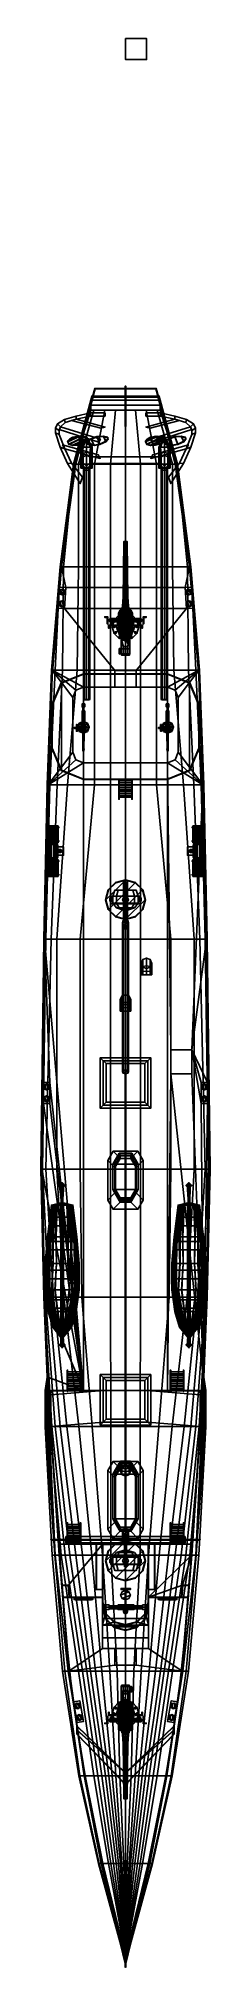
# Model space of a CAD drawing. Header units: millimetres. Extents: x -4 to 4, y -37.4 to 54.3.
import ezdxf

# ---------------------------------------------------------------- set-up
doc = ezdxf.new("R2010")
doc.units = ezdxf.units.MM
for name, color, linetype in [('gun', 1, 'Continuous'), ('lifebuoys', 1, 'Continuous'), ('Propeller', 1, 'Continuous'), ('r2', 5, 'Continuous'), ('railing', 6, 'Continuous'), ('sleeve', 5, 'Continuous'), ('superstructure', 3, 'Continuous'), ('turret', 2, 'Continuous')]:
    doc.layers.add(name, color=color, linetype=linetype)

msp = doc.modelspace()

# ---------------------------------------------------------------- linework, layer by layer
for points in [[(1, 54.33, -6.12), (1, 54.33, -7.12), (0, 54.33, -7.12), (0, 54.33, -6.12)], [(1, 54.33, -7.12), (1, 53.33, -7.12), (0, 53.33, -7.12), (0, 54.33, -7.12)], [(0, 54.33, -7.12), (0, 53.33, -7.12), (0, 53.33, -6.12), (0, 54.33, -6.12)], [(0, 54.33, -6.12), (0, 53.33, -6.12), (1, 53.33, -6.12), (1, 54.33, -6.12)], [(1, 53.33, -6.12), (1, 53.33, -7.12), (1, 54.33, -7.12), (1, 54.33, -6.12)], [(0, 53.33, -6.12), (0, 53.33, -7.12), (1, 53.33, -7.12), (1, 53.33, -6.12)], [(-1.463, 37.69, 2.37), (-1.565, 37.29, 1.71), (-2.38, 34.09, 1.71), (-2.38, 34.09, 2.37)], [(-1.448, 37.67, 2.37), (-1.463, 37.69, 2.37), (-2.38, 34.09, 2.37), (-2.36, 34.09, 2.37)], [(-1.55, 37.27, 1.71), (-1.448, 37.67, 2.37), (-2.36, 34.09, 2.37), (-2.36, 34.09, 1.71)], [(1.463, 37.69, 2.37), (1.565, 37.29, 1.71), (-1.565, 37.29, 1.71), (-1.463, 37.69, 2.37)], [(1.55, 37.27, 1.71), (1.448, 37.67, 2.37), (-1.448, 37.67, 2.37), (-1.55, 37.27, 1.71)], [(1.448, 37.67, 2.37), (1.463, 37.69, 2.37), (-1.463, 37.69, 2.37), (-1.448, 37.67, 2.37)], [(0.02, 37.73, -1.42), (-0.02, 37.73, -1.42), (-0.02, 37.79, -1.29), (0.02, 37.79, -1.29)], [(0.02, 37.79, -1.29), (-0.02, 37.79, -1.29), (-0.02, 37.67, -0.76), (0.02, 37.67, -0.76)], [(-0.02, 36.72, -0.61), (-0.02, 37.67, -0.76), (-0.02, 37.79, -1.29), (-0.02, 36.19, -0.68)], [(-0.02, 36.19, -0.68), (-0.02, 37.79, -1.29), (-0.02, 37.73, -1.42), (-0.02, 35.96, -0.9)], [(0.02, 37.5, -1.76), (-0.02, 37.5, -1.76), (-0.02, 37.73, -1.42), (0.02, 37.73, -1.42)], [(-0.02, 35.96, -0.9), (-0.02, 37.73, -1.42), (-0.02, 37.5, -1.76), (-0.02, 35.88, -1.16)], [(0.02, 37.67, -0.76), (-0.02, 37.67, -0.76), (-0.02, 37.39, -0.26), (0.02, 37.39, -0.26)], [(-0.02, 37.24, -0.1), (-0.02, 37.39, -0.26), (-0.02, 37.67, -0.76), (-0.02, 36.72, -0.61)], [(0.02, 37.67, -0.76), (0.02, 36.72, -0.61), (0.02, 36.19, -0.68), (0.02, 37.79, -1.29)], [(0.02, 37.79, -1.29), (0.02, 36.19, -0.68), (0.02, 35.96, -0.9), (0.02, 37.73, -1.42)], [(0.02, 37.73, -1.42), (0.02, 35.96, -0.9), (0.02, 35.88, -1.16), (0.02, 37.5, -1.76)], [(0.02, 37.39, -0.26), (0.02, 37.24, -0.1), (0.02, 36.72, -0.61), (0.02, 37.67, -0.76)], [(2.38, 34.09, 2.37), (1.463, 37.69, 2.37), (1.448, 37.67, 2.37), (2.36, 34.09, 2.37)], [(2.36, 34.09, 2.37), (1.448, 37.67, 2.37), (1.55, 37.27, 1.71), (2.36, 34.09, 1.71)], [(2.38, 34.09, 1.71), (1.565, 37.29, 1.71), (1.463, 37.69, 2.37), (2.38, 34.09, 2.37)], [(-1.6, 37.325, 1.65), (-1.64, 37.13, 1.22), (-2.47, 34.09, 1.22), (-2.43, 34.09, 1.65)], [(-1.64, 37.13, 1.22), (-1.655, 36.9, 0.61), (-2.47, 34.09, 0.61), (-2.47, 34.09, 1.22)], [(-1.655, 36.9, 0.61), (-1.655, 36.66), (-2.47, 34.09), (-2.47, 34.09, 0.61)], [(-1.565, 37.29, 1.71), (-1.6, 37.325, 1.65), (-2.43, 34.09, 1.65), (-2.38, 34.09, 1.71)], [(1.655, 36.9, 0.61), (-1.655, 36.9, 0.61), (-1.64, 37.13, 1.22), (1.64, 37.13, 1.22)], [(1.655, 36.66), (-1.655, 36.66), (-1.655, 36.9, 0.61), (1.655, 36.9, 0.61)], [(1.64, 37.13, 1.22), (-1.64, 37.13, 1.22), (-1.6, 37.325, 1.65), (1.6, 37.325, 1.65)], [(1.6, 37.325, 1.65), (-1.6, 37.325, 1.65), (-1.565, 37.29, 1.71), (1.565, 37.29, 1.71)], [(0.02, 37.26, -1.92), (-0.02, 37.26, -1.92), (-0.02, 37.5, -1.76), (0.02, 37.5, -1.76)], [(-0.02, 35.88, -1.16), (-0.02, 37.5, -1.76), (-0.02, 37.26, -1.92), (-0.02, 35.88, -1.35)], [(0.02, 37.39, -0.26), (-0.02, 37.39, -0.26), (-0.02, 37.24, -0.1), (0.02, 37.24, -0.1)], [(0.02, 36.68, -2.11), (-0.02, 36.68, -2.11), (-0.02, 37.26, -1.92), (0.02, 37.26, -1.92)], [(-0.02, 35.88, -1.35), (-0.02, 37.26, -1.92), (-0.02, 36.68, -2.11), (-0.02, 36.02, -1.85)], [(0.02, 37.24, -0.1), (-0.02, 37.24, -0.1), (-0.02, 37.2), (0.02, 37.2)], [(-0.02, 37.2), (-0.02, 37.24, -0.1), (-0.02, 36.72, -0.61), (-0.02, 36.72)], [(-0.02, 37.04, 0.36), (-0.02, 37.2), (-0.02, 36.72), (-0.02, 36.72, 0.36)], [(0.02, 37.2), (-0.02, 37.2), (-0.02, 37.04, 0.36), (0.02, 37.04, 0.36)], [(0.02, 37.04, 0.36), (-0.02, 37.04, 0.36), (-0.02, 36.72, 0.36), (0.02, 36.72, 0.36)], [(0.02, 36.72, 0.36), (-0.02, 36.72, 0.36), (-0.02, 36.72), (0.02, 36.72)], [(0.02, 36.72), (-0.02, 36.72), (-0.02, 36.72, -0.61), (0.02, 36.72, -0.61)], [(0.02, 36.72, -0.61), (-0.02, 36.72, -0.61), (-0.02, 36.19, -0.68), (0.02, 36.19, -0.68)], [(0.02, 37.5, -1.76), (0.02, 35.88, -1.16), (0.02, 35.88, -1.35), (0.02, 37.26, -1.92)], [(0.02, 37.26, -1.92), (0.02, 35.88, -1.35), (0.02, 36.02, -1.85), (0.02, 36.68, -2.11)], [(0.02, 37.24, -0.1), (0.02, 37.2), (0.02, 36.72), (0.02, 36.72, -0.61)], [(0.02, 37.2), (0.02, 37.04, 0.36), (0.02, 36.72, 0.36), (0.02, 36.72)], [(2.43, 34.09, 1.65), (1.6, 37.325, 1.65), (1.565, 37.29, 1.71), (2.38, 34.09, 1.71)], [(2.47, 34.09, 1.22), (1.64, 37.13, 1.22), (1.6, 37.325, 1.65), (2.43, 34.09, 1.65)], [(2.47, 34.09, 0.61), (1.655, 36.9, 0.61), (1.64, 37.13, 1.22), (2.47, 34.09, 1.22)], [(2.47, 34.09), (1.655, 36.66), (1.655, 36.9, 0.61), (2.47, 34.09, 0.61)], [(-3.09, 35.86, 0.41), (-3.16, 35.69, 0.41), (-3.33, 35.8, 0.41), (-3.23, 36.01, 0.41)], [(-3.33, 35.8, 0.58), (-3.16, 35.69, 0.58), (-3.09, 35.86, 0.58), (-3.23, 36.01, 0.58)], [(-3.23, 36.01, 0.41), (-3.33, 35.8, 0.41), (-3.33, 35.8, 0.58), (-3.23, 36.01, 0.58)], [(-3.33, 35.8, 0.41), (-3.33, 35.57, 0.41), (-3.33, 35.57, 0.58), (-3.33, 35.8, 0.58)], [(-3.33, 35.57, 0.58), (-3.16, 35.49, 0.58), (-3.16, 35.69, 0.58), (-3.33, 35.8, 0.58)], [(-3.16, 35.69, 0.41), (-3.16, 35.49, 0.41), (-3.33, 35.57, 0.41), (-3.33, 35.8, 0.41)], [(-3.23, 36.01, 0.58), (-3.09, 35.86, 0.58), (-2.86, 36.06, 0.58), (-2.9, 36.21, 0.58)], [(-2.86, 36.06, 0.41), (-3.09, 35.86, 0.41), (-3.23, 36.01, 0.41), (-2.9, 36.21, 0.41)], [(-2.9, 36.21, 0.41), (-3.23, 36.01, 0.41), (-3.23, 36.01, 0.58), (-2.9, 36.21, 0.58)], [(-3.09, 35.86, 0.58), (-3.16, 35.69, 0.58), (-3.16, 35.69, 0.41), (-3.09, 35.86, 0.41)], [(-3.16, 35.73, 0.56), (-1.26, 35.14, 1.59), (-1.19, 35.27, 1.59), (-3.09, 35.86, 0.56)], [(-2.86, 36.06, 0.58), (-3.09, 35.86, 0.58), (-3.09, 35.86, 0.41), (-2.86, 36.06, 0.41)], [(-3.09, 35.86, 0.56), (-1.19, 35.27, 1.59), (-1.19, 35.27, 1.48), (-3.09, 35.86, 0.43)], [(-2.9, 36.21, 0.58), (-2.86, 36.06, 0.58), (-2.35, 36.22, 0.58), (-2.35, 36.37, 0.58)], [(-2.35, 36.22, 0.41), (-2.86, 36.06, 0.41), (-2.9, 36.21, 0.41), (-2.35, 36.37, 0.41)], [(-2.35, 36.37, 0.41), (-2.9, 36.21, 0.41), (-2.9, 36.21, 0.58), (-2.35, 36.37, 0.58)], [(-2.35, 36.22, 0.58), (-2.86, 36.06, 0.58), (-2.86, 36.06, 0.41), (-2.35, 36.22, 0.41)], [(-2.35, 36.22, 0.56), (-2.56, 36.16, 0.56), (-1.18, 35.8, 1.22), (-0.97, 35.85, 1.22)], [(-2.56, 36.16, 0.56), (-2.56, 36.16, 0.43), (-1.18, 35.8, 1.11), (-1.18, 35.8, 1.22)], [(-1.655, 36.66), (-1.642, 36.66, -0.235), (-2.45, 34.09, -0.35), (-2.47, 34.09)], [(-1.642, 36.66, -0.235), (-1.501, 36.66, -0.389), (-2.24, 34.09, -0.58), (-2.45, 34.09, -0.35)], [(-1.66, 36.52, 0.41), (-2.35, 36.37, 0.41), (-2.35, 36.37, 0.58), (-1.66, 36.52, 0.58)], [(-1.66, 36.37, 0.41), (-2.35, 36.22, 0.41), (-2.35, 36.37, 0.41), (-1.66, 36.52, 0.41)], [(-2.35, 36.37, 0.58), (-2.35, 36.22, 0.58), (-1.66, 36.37, 0.58), (-1.66, 36.52, 0.58)], [(-1.66, 36.37, 0.58), (-2.35, 36.22, 0.58), (-2.35, 36.22, 0.41), (-1.66, 36.37, 0.41)], [(-2.35, 36.22, 0.43), (-2.35, 36.22, 0.56), (-0.97, 35.85, 1.22), (-0.97, 35.85, 1.11)], [(-1.501, 36.66, -0.389), (-0.985, 36.66, -0.503), (-1.47, 34.09, -0.75), (-2.24, 34.09, -0.58)], [(-1.66, 36.52, 0.58), (-1.66, 36.37, 0.58), (-0.97, 36.37, 0.58), (-0.97, 36.52, 0.58)], [(-0.97, 36.37, 0.41), (-1.66, 36.37, 0.41), (-1.66, 36.52, 0.41), (-0.97, 36.52, 0.41)], [(-0.97, 36.52, 0.41), (-1.66, 36.52, 0.41), (-1.66, 36.52, 0.58), (-0.97, 36.52, 0.58)], [(-0.97, 36.37, 0.58), (-1.66, 36.37, 0.58), (-1.66, 36.37, 0.41), (-0.97, 36.37, 0.41)], [(1.642, 36.66, -0.235), (-1.642, 36.66, -0.235), (-1.655, 36.66), (1.655, 36.66)], [(1.501, 36.66, -0.389), (-1.501, 36.66, -0.389), (-1.642, 36.66, -0.234), (1.642, 36.66, -0.235)], [(0.985, 36.66, -0.503), (-0.985, 36.66, -0.503), (-1.501, 36.66, -0.389), (1.501, 36.66, -0.389)], [(-0.985, 36.66, -0.503), (-0.476, 36.66, -0.57), (-0.71, 34.09, -0.85), (-1.47, 34.09, -0.75)], [(0.476, 36.66, -0.57), (-0.476, 36.66, -0.57), (-0.985, 36.66, -0.502), (0.985, 36.66, -0.503)], [(-0.476, 36.66, -0.57), (0, 36.66, -0.59), (0, 34.09, -0.88), (-0.71, 34.09, -0.85)], [(0, 36.66, -0.59), (0, 36.66, -0.59), (-0.476, 36.66, -0.57), (0.476, 36.66, -0.57)], [(0.02, 36.41, -2.11), (-0.02, 36.41, -2.11), (-0.02, 36.68, -2.11), (0.02, 36.68, -2.11)], [(-0.02, 36.02, -1.85), (-0.02, 36.68, -2.11), (-0.02, 36.41, -2.11), (-0.02, 36.18, -2.04)], [(0.02, 36.18, -2.04), (-0.02, 36.18, -2.04), (-0.02, 36.41, -2.11), (0.02, 36.41, -2.11)], [(0.02, 36.19, -0.68), (-0.02, 36.19, -0.68), (-0.02, 35.96, -0.9), (0.02, 35.96, -0.9)], [(0.02, 36.02, -1.85), (-0.02, 36.02, -1.85), (-0.02, 36.18, -2.04), (0.02, 36.18, -2.04)], [(0.02, 35.88, -1.35), (-0.02, 35.88, -1.35), (-0.02, 36.02, -1.85), (0.02, 36.02, -1.85)], [(0.02, 35.96, -0.9), (-0.02, 35.96, -0.9), (-0.02, 35.88, -1.16), (0.02, 35.88, -1.16)], [(0.02, 35.88, -1.16), (-0.02, 35.88, -1.16), (-0.02, 35.88, -1.35), (0.02, 35.88, -1.35)], [(0, 34.09, -0.88), (0, 36.66, -0.59), (0.476, 36.66, -0.57), (0.71, 34.09, -0.85)], [(0.02, 36.68, -2.11), (0.02, 36.02, -1.85), (0.02, 36.18, -2.04), (0.02, 36.41, -2.11)], [(0.71, 34.09, -0.85), (0.476, 36.66, -0.57), (0.985, 36.66, -0.503), (1.47, 34.09, -0.75)], [(0.97, 36.52, 0.58), (1.66, 36.52, 0.58), (1.66, 36.52, 0.41), (0.97, 36.52, 0.41)], [(0.97, 36.37, 0.58), (1.66, 36.37, 0.58), (1.66, 36.52, 0.58), (0.97, 36.52, 0.58)], [(1.66, 36.52, 0.41), (1.66, 36.37, 0.41), (0.97, 36.37, 0.41), (0.97, 36.52, 0.41)], [(0.97, 36.37, 0.41), (1.66, 36.37, 0.41), (1.66, 36.37, 0.58), (0.97, 36.37, 0.58)], [(1.18, 35.8, 1.22), (2.56, 36.16, 0.56), (2.35, 36.22, 0.56), (0.97, 35.85, 1.22)], [(0.97, 35.85, 1.22), (2.35, 36.22, 0.56), (2.35, 36.22, 0.43), (0.97, 35.85, 1.11)], [(1.47, 34.09, -0.75), (0.985, 36.66, -0.503), (1.501, 36.66, -0.389), (2.24, 34.09, -0.58)], [(1.18, 35.8, 1.11), (2.56, 36.16, 0.43), (2.56, 36.16, 0.56), (1.18, 35.8, 1.22)], [(1.26, 35.14, 1.59), (3.16, 35.73, 0.56), (3.09, 35.86, 0.56), (1.19, 35.27, 1.59)], [(1.19, 35.27, 1.59), (3.09, 35.86, 0.56), (3.09, 35.86, 0.43), (1.19, 35.27, 1.48)], [(2.24, 34.09, -0.58), (1.501, 36.66, -0.389), (1.642, 36.66, -0.235), (2.45, 34.09, -0.35)], [(2.45, 34.09, -0.35), (1.642, 36.66, -0.235), (1.655, 36.66), (2.47, 34.09)], [(2.35, 36.37, 0.41), (2.35, 36.22, 0.41), (1.66, 36.37, 0.41), (1.66, 36.52, 0.41)], [(1.66, 36.37, 0.58), (2.35, 36.22, 0.58), (2.35, 36.37, 0.58), (1.66, 36.52, 0.58)], [(1.66, 36.52, 0.58), (2.35, 36.37, 0.58), (2.35, 36.37, 0.41), (1.66, 36.52, 0.41)], [(1.66, 36.37, 0.41), (2.35, 36.22, 0.41), (2.35, 36.22, 0.58), (1.66, 36.37, 0.58)], [(2.35, 36.37, 0.58), (2.9, 36.21, 0.58), (2.9, 36.21, 0.41), (2.35, 36.37, 0.41)], [(2.35, 36.22, 0.58), (2.86, 36.06, 0.58), (2.9, 36.21, 0.58), (2.35, 36.37, 0.58)], [(2.9, 36.21, 0.41), (2.86, 36.06, 0.41), (2.35, 36.22, 0.41), (2.35, 36.37, 0.41)], [(2.35, 36.22, 0.41), (2.86, 36.06, 0.41), (2.86, 36.06, 0.58), (2.35, 36.22, 0.58)], [(2.86, 36.06, 0.58), (3.09, 35.86, 0.58), (3.23, 36.01, 0.58), (2.9, 36.21, 0.58)], [(3.23, 36.01, 0.41), (3.09, 35.86, 0.41), (2.86, 36.06, 0.41), (2.9, 36.21, 0.41)], [(2.86, 36.06, 0.41), (3.09, 35.86, 0.41), (3.09, 35.86, 0.58), (2.86, 36.06, 0.58)], [(2.9, 36.21, 0.58), (3.23, 36.01, 0.58), (3.23, 36.01, 0.41), (2.9, 36.21, 0.41)], [(3.33, 35.8, 0.41), (3.16, 35.69, 0.41), (3.09, 35.86, 0.41), (3.23, 36.01, 0.41)], [(3.09, 35.86, 0.58), (3.16, 35.69, 0.58), (3.33, 35.8, 0.58), (3.23, 36.01, 0.58)], [(3.09, 35.86, 0.41), (3.16, 35.69, 0.41), (3.16, 35.69, 0.58), (3.09, 35.86, 0.58)], [(3.16, 35.69, 0.58), (3.16, 35.49, 0.58), (3.33, 35.57, 0.58), (3.33, 35.8, 0.58)], [(3.33, 35.57, 0.41), (3.16, 35.49, 0.41), (3.16, 35.69, 0.41), (3.33, 35.8, 0.41)], [(3.23, 36.01, 0.58), (3.33, 35.8, 0.58), (3.33, 35.8, 0.41), (3.23, 36.01, 0.41)], [(3.33, 35.8, 0.58), (3.33, 35.57, 0.58), (3.33, 35.57, 0.41), (3.33, 35.8, 0.41)], [(-3.16, 35.49, 0.41), (-2.89, 34.81, 0.41), (-3.1, 34.9, 0.41), (-3.33, 35.57, 0.41)], [(-3.1, 34.9, 0.58), (-2.89, 34.81, 0.58), (-3.16, 35.49, 0.58), (-3.33, 35.57, 0.58)], [(-3.33, 35.57, 0.41), (-3.1, 34.9, 0.41), (-3.1, 34.9, 0.58), (-3.33, 35.57, 0.58)], [(-3.16, 35.73, 0.43), (-1.26, 35.14, 1.48), (-1.26, 35.14, 1.59), (-3.16, 35.73, 0.56)], [(-3.16, 35.69, 0.58), (-3.16, 35.49, 0.58), (-3.16, 35.49, 0.41), (-3.16, 35.69, 0.41)], [(-3.16, 35.49, 0.58), (-2.89, 34.81, 0.58), (-2.89, 34.81, 0.41), (-3.16, 35.49, 0.41)], [(-3.1, 34.9, 0.41), (-2.76, 34.12, 0.41), (-2.76, 34.12, 0.58), (-3.1, 34.9, 0.58)], [(-2.76, 34.12, 0.58), (-2.57, 34.14, 0.58), (-2.89, 34.81, 0.58), (-3.1, 34.9, 0.58)], [(-2.89, 34.81, 0.41), (-2.57, 34.14, 0.41), (-2.76, 34.12, 0.41), (-3.1, 34.9, 0.41)], [(-2.89, 34.81, 0.56), (-1.2, 34.36, 1.32), (-1.3, 34.53, 1.32), (-2.99, 35, 0.56)], [(-2.99, 35, 0.56), (-1.3, 34.53, 1.32), (-1.3, 34.53, 1.21), (-2.99, 35, 0.43)], [(-2.041, 34.9, -1.659), (-2.12, 34.9, -1.85), (-2.12, 33.9, -1.85), (-2.041, 33.9, -1.659)], [(-2.12, 34.9, -1.85), (-2.041, 34.9, -2.041), (-2.041, 33.9, -2.041), (-2.12, 33.9, -1.85)], [(-1.85, 34.9, -1.58), (-2.041, 34.9, -1.659), (-2.01, 34.567, -1.646), (-1.85, 34.707, -1.58)], [(-2.041, 34.9, -2.041), (-1.85, 34.9, -2.12), (-1.85, 33.9, -2.12), (-2.041, 33.9, -2.041)], [(-2.01, 34.567, -1.646), (-2.041, 34.9, -1.659), (-2.041, 33.9, -1.659), (-2.01, 33.971, -1.646)], [(-1.659, 34.9, -1.659), (-1.85, 34.9, -1.58), (-1.85, 34.707, -1.58), (-1.69, 34.567, -1.646)], [(-1.85, 34.9, -2.12), (-1.659, 34.9, -2.041), (-1.659, 33.9, -2.041), (-1.85, 33.9, -2.12)], [(-1.659, 34.9, -1.659), (-1.69, 34.567, -1.646), (-1.69, 33.971, -1.646), (-1.659, 33.9, -1.659)], [(-1.58, 34.9, -1.85), (-1.659, 34.9, -1.659), (-1.659, 33.9, -1.659), (-1.58, 33.9, -1.85)], [(-1.659, 34.9, -2.041), (-1.58, 34.9, -1.85), (-1.58, 33.9, -1.85), (-1.659, 33.9, -2.041)], [(1.2, 34.36, 1.32), (2.89, 34.81, 0.56), (2.99, 35, 0.56), (1.3, 34.53, 1.32)], [(1.26, 35.14, 1.48), (3.16, 35.73, 0.43), (3.16, 35.73, 0.56), (1.26, 35.14, 1.59)], [(1.3, 34.53, 1.32), (2.99, 35, 0.56), (2.99, 35, 0.43), (1.3, 34.53, 1.21)], [(1.659, 34.9, -1.659), (1.58, 34.9, -1.85), (1.58, 33.9, -1.85), (1.659, 33.9, -1.659)], [(1.58, 34.9, -1.85), (1.659, 34.9, -2.041), (1.659, 33.9, -2.041), (1.58, 33.9, -1.85)], [(1.69, 34.567, -1.646), (1.659, 34.9, -1.659), (1.659, 33.9, -1.659), (1.69, 33.971, -1.646)], [(1.659, 34.9, -2.041), (1.85, 34.9, -2.12), (1.85, 33.9, -2.12), (1.659, 33.9, -2.041)], [(1.85, 34.9, -1.58), (1.659, 34.9, -1.659), (1.69, 34.567, -1.646), (1.85, 34.707, -1.58)], [(1.85, 34.9, -2.12), (2.041, 34.9, -2.041), (2.041, 33.9, -2.041), (1.85, 33.9, -2.12)], [(2.041, 34.9, -1.659), (1.85, 34.9, -1.58), (1.85, 34.707, -1.58), (2.01, 34.567, -1.646)], [(2.041, 34.9, -1.659), (2.01, 34.567, -1.646), (2.01, 33.971, -1.646), (2.041, 33.9, -1.659)], [(2.12, 34.9, -1.85), (2.041, 34.9, -1.659), (2.041, 33.9, -1.659), (2.12, 33.9, -1.85)], [(2.041, 34.9, -2.041), (2.12, 34.9, -1.85), (2.12, 33.9, -1.85), (2.041, 33.9, -2.041)], [(2.89, 34.81, 0.58), (2.57, 34.14, 0.58), (2.76, 34.12, 0.58), (3.1, 34.9, 0.58)], [(2.76, 34.12, 0.41), (2.57, 34.14, 0.41), (2.89, 34.81, 0.41), (3.1, 34.9, 0.41)], [(3.1, 34.9, 0.58), (2.76, 34.12, 0.58), (2.76, 34.12, 0.41), (3.1, 34.9, 0.41)], [(3.1, 34.9, 0.41), (2.89, 34.81, 0.41), (3.16, 35.49, 0.41), (3.33, 35.57, 0.41)], [(3.16, 35.49, 0.58), (2.89, 34.81, 0.58), (3.1, 34.9, 0.58), (3.33, 35.57, 0.58)], [(3.16, 35.49, 0.41), (2.89, 34.81, 0.41), (2.89, 34.81, 0.58), (3.16, 35.49, 0.58)], [(3.33, 35.57, 0.58), (3.1, 34.9, 0.58), (3.1, 34.9, 0.41), (3.33, 35.57, 0.41)], [(3.16, 35.69, 0.41), (3.16, 35.49, 0.41), (3.16, 35.49, 0.58), (3.16, 35.69, 0.58)], [(-2.47, 34.09, 0.61), (-3.09, 29.2, 0.61), (-3.1, 29.2, 1.22), (-2.47, 34.09, 1.22)], [(-2.47, 34.09), (-3.1, 29.2), (-3.09, 29.2, 0.61), (-2.47, 34.09, 0.61)], [(-2.47, 34.09, 1.22), (-3.1, 29.2, 1.22), (-3.1, 29.2, 1.65), (-2.43, 34.09, 1.65)], [(-2.43, 34.09, 1.65), (-3.1, 29.2, 1.65), (-3.06, 29.2, 1.71), (-2.38, 34.09, 1.71)], [(-2.45, 34.09, -0.35), (-2.95, 29.2, -0.59), (-3.1, 29.2), (-2.47, 34.09)], [(-2.38, 34.09, 2.37), (-2.38, 34.09, 1.71), (-3.06, 29.2, 1.71), (-3.06, 29.2, 2.37)], [(-2.36, 34.09, 2.37), (-2.38, 34.09, 2.37), (-3.06, 29.2, 2.37), (-3.04, 29.2, 2.37)], [(-2.36, 34.09, 1.71), (-2.36, 34.09, 2.37), (-3.04, 29.2, 2.37), (-3.04, 29.2, 1.71)], [(-2.24, 34.09, -0.58), (-2.24, 29.2, -0.97), (-2.95, 29.2, -0.59), (-2.45, 34.09, -0.35)], [(-2.89, 34.81, 0.58), (-2.57, 34.14, 0.58), (-2.57, 34.14, 0.41), (-2.89, 34.81, 0.41)], [(-2.89, 34.81, 0.43), (-1.2, 34.36, 1.21), (-1.2, 34.36, 1.32), (-2.89, 34.81, 0.56)], [(-2.57, 34.14, 0.41), (-2.05, 33.47, 0.41), (-2.15, 33.16, 0.41), (-2.76, 34.12, 0.41)], [(-2.15, 33.16, 0.58), (-2.05, 33.47, 0.58), (-2.57, 34.14, 0.58), (-2.76, 34.12, 0.58)], [(-2.76, 34.12, 0.41), (-2.15, 33.16, 0.41), (-2.15, 33.16, 0.58), (-2.76, 34.12, 0.58)], [(-2.57, 34.14, 0.58), (-2.05, 33.47, 0.58), (-2.05, 33.47, 0.41), (-2.57, 34.14, 0.41)], [(-1.47, 34.09, -0.75), (-1.47, 29.2, -1.19), (-2.24, 29.2, -0.97), (-2.24, 34.09, -0.58)], [(-1.85, 33.9, -1.58), (-2.01, 33.971, -1.646), (-2.041, 33.9, -1.659), (-1.85, 33.9, -1.58)], [(-1.85, 34.52, -1.37), (-1.85, 34.707, -1.58), (-2.01, 34.567, -1.646), (-2.01, 34.44, -1.41)], [(-2.01, 33.971, -1.646), (-2.01, 34.12, -1.41), (-2.01, 34.44, -1.41), (-2.01, 34.567, -1.646)], [(-1.85, 34.52, -0.52), (-1.85, 34.52, -1.37), (-2.01, 34.44, -1.41), (-2.01, 34.44, -0.55)], [(-2.01, 34.12, -1.41), (-2.01, 34.12, -0.55), (-2.01, 34.44, -0.55), (-2.01, 34.44, -1.41)], [(-2.01, 34.12, -0.55), (-2.01, 34.12, -1.41), (-1.85, 34.02, -1.37), (-1.85, 34.02, -0.55)], [(-2.01, 34.12, -1.41), (-2.01, 33.971, -1.646), (-1.85, 33.9, -1.58), (-1.85, 34.02, -1.37)], [(-1.69, 34.44, -1.41), (-1.69, 34.567, -1.646), (-1.85, 34.707, -1.58), (-1.85, 34.52, -1.37)], [(-1.69, 34.44, -0.53), (-1.69, 34.44, -1.41), (-1.85, 34.52, -1.37), (-1.85, 34.52, -0.52)], [(-1.85, 34.02, -0.55), (-1.85, 34.02, -1.37), (-1.69, 34.12, -1.41), (-1.69, 34.12, -0.55)], [(-1.85, 34.02, -1.37), (-1.85, 33.9, -1.58), (-1.69, 33.971, -1.646), (-1.69, 34.12, -1.41)], [(-1.69, 33.971, -1.646), (-1.85, 33.9, -1.58), (-1.85, 33.9, -1.58), (-1.659, 33.9, -1.659)], [(-1.69, 34.12, -1.59), (-1.69, 33.971, -1.646), (-1.69, 34.567, -1.646), (-1.69, 34.44, -1.59)], [(-1.69, 34.44, -1.41), (-1.69, 34.44, -1.59), (-1.69, 34.567, -1.646), (-1.69, 34.44, -1.41)], [(-1.69, 34.12, -0.55), (-1.69, 34.12, -1.41), (-1.69, 34.44, -1.41), (-1.69, 34.44, -0.53)], [(0, 34.44, -0.32), (-1.69, 34.44, -1.41), (-1.69, 34.12, -1.41), (0, 34.12, -0.32)], [(0, 34.44, -0.5), (-1.69, 34.44, -1.59), (-1.69, 34.44, -1.41), (0, 34.44, -0.32)], [(0, 34.12, -0.5), (-1.69, 34.12, -1.59), (-1.69, 34.44, -1.59), (0, 34.44, -0.5)], [(-1.69, 34.12, -1.41), (-1.69, 33.971, -1.646), (-1.69, 34.12, -1.59), (-1.69, 34.12, -1.41)], [(0, 34.12, -0.32), (-1.69, 34.12, -1.41), (-1.69, 34.12, -1.59), (0, 34.12, -0.5)], [(-0.71, 34.09, -0.85), (-0.71, 29.2, -1.32), (-1.47, 29.2, -1.19), (-1.47, 34.09, -0.75)], [(0, 34.09, -0.88), (0, 29.2, -1.43), (-0.71, 29.2, -1.32), (-0.71, 34.09, -0.85)], [(0, 34.44, -0.5), (1.69, 34.44, -1.59), (1.69, 34.12, -1.59), (0, 34.12, -0.5)], [(0, 34.12, -0.32), (1.69, 34.12, -1.41), (1.69, 34.44, -1.41), (0, 34.44, -0.32)], [(0, 34.44, -0.32), (1.69, 34.44, -1.41), (1.69, 34.44, -1.59), (0, 34.44, -0.5)], [(0, 34.12, -0.5), (1.69, 34.12, -1.59), (1.69, 34.12, -1.41), (0, 34.12, -0.32)], [(0.71, 29.2, -1.32), (0, 29.2, -1.43), (0, 34.09, -0.88), (0.71, 34.09, -0.85)], [(1.47, 29.2, -1.19), (0.71, 29.2, -1.32), (0.71, 34.09, -0.85), (1.47, 34.09, -0.75)], [(1.2, 34.36, 1.21), (2.89, 34.81, 0.43), (2.89, 34.81, 0.56), (1.2, 34.36, 1.32)], [(2.24, 29.2, -0.97), (1.47, 29.2, -1.19), (1.47, 34.09, -0.75), (2.24, 34.09, -0.58)], [(1.85, 33.9, -1.58), (1.69, 33.971, -1.646), (1.659, 33.9, -1.659), (1.85, 33.9, -1.58)], [(1.85, 34.52, -1.37), (1.85, 34.707, -1.58), (1.69, 34.567, -1.646), (1.69, 34.44, -1.41)], [(1.69, 33.971, -1.646), (1.69, 34.12, -1.59), (1.69, 34.44, -1.59), (1.69, 34.567, -1.646)], [(1.69, 34.44, -1.59), (1.69, 34.44, -1.41), (1.69, 34.44, -1.41), (1.69, 34.567, -1.646)], [(1.85, 34.52, -0.52), (1.85, 34.52, -1.37), (1.69, 34.44, -1.41), (1.69, 34.44, -0.55)], [(1.69, 34.12, -1.41), (1.69, 34.12, -0.55), (1.69, 34.44, -0.55), (1.69, 34.44, -1.41)], [(1.69, 33.971, -1.646), (1.69, 34.12, -1.41), (1.69, 34.12, -1.41), (1.69, 34.12, -1.59)], [(1.69, 34.12, -0.55), (1.69, 34.12, -1.41), (1.85, 34.02, -1.37), (1.85, 34.02, -0.55)], [(1.69, 34.12, -1.41), (1.69, 33.971, -1.646), (1.85, 33.9, -1.58), (1.85, 34.02, -1.37)], [(2.01, 34.44, -1.41), (2.01, 34.567, -1.646), (1.85, 34.707, -1.58), (1.85, 34.52, -1.37)], [(2.01, 34.44, -0.53), (2.01, 34.44, -1.41), (1.85, 34.52, -1.37), (1.85, 34.52, -0.52)], [(1.85, 34.02, -1.37), (1.85, 33.9, -1.58), (2.01, 33.971, -1.646), (2.01, 34.12, -1.41)], [(1.85, 34.02, -0.55), (1.85, 34.02, -1.37), (2.01, 34.12, -1.41), (2.01, 34.12, -0.55)], [(2.01, 33.971, -1.646), (1.85, 33.9, -1.58), (1.85, 33.9, -1.58), (2.041, 33.9, -1.659)], [(2.01, 34.12, -1.41), (2.01, 33.971, -1.646), (2.01, 34.567, -1.646), (2.01, 34.44, -1.41)], [(2.01, 34.12, -0.55), (2.01, 34.12, -1.41), (2.01, 34.44, -1.41), (2.01, 34.44, -0.53)], [(2.57, 34.14, 0.41), (2.05, 33.47, 0.41), (2.05, 33.47, 0.58), (2.57, 34.14, 0.58)], [(2.15, 33.16, 0.41), (2.05, 33.47, 0.41), (2.57, 34.14, 0.41), (2.76, 34.12, 0.41)], [(2.57, 34.14, 0.58), (2.05, 33.47, 0.58), (2.15, 33.16, 0.58), (2.76, 34.12, 0.58)], [(2.76, 34.12, 0.58), (2.15, 33.16, 0.58), (2.15, 33.16, 0.41), (2.76, 34.12, 0.41)], [(2.95, 29.2, -0.59), (2.24, 29.2, -0.97), (2.24, 34.09, -0.58), (2.45, 34.09, -0.35)], [(3.06, 29.2, 2.37), (2.38, 34.09, 2.37), (2.36, 34.09, 2.37), (3.04, 29.2, 2.37)], [(3.04, 29.2, 2.37), (2.36, 34.09, 2.37), (2.36, 34.09, 1.71), (3.04, 29.2, 1.71)], [(3.06, 29.2, 1.71), (3.1, 29.2, 1.65), (2.43, 34.09, 1.65), (2.38, 34.09, 1.71)], [(3.06, 29.2, 1.71), (2.38, 34.09, 1.71), (2.38, 34.09, 2.37), (3.06, 29.2, 2.37)], [(3.1, 29.2, 1.65), (3.1, 29.2, 1.22), (2.47, 34.09, 1.22), (2.43, 34.09, 1.65)], [(3.1, 29.2), (2.95, 29.2, -0.59), (2.45, 34.09, -0.35), (2.47, 34.09)], [(3.1, 29.2, 1.22), (3.09, 29.2, 0.61), (2.47, 34.09, 0.61), (2.47, 34.09, 1.22)], [(3.09, 29.2, 0.61), (3.1, 29.2), (2.47, 34.09), (2.47, 34.09, 0.61)], [(2.89, 34.81, 0.41), (2.57, 34.14, 0.41), (2.57, 34.14, 0.58), (2.89, 34.81, 0.58)], [(-2.041, 33.9, -1.659), (-2.12, 33.9, -1.85), (-2, 33.9, -1.85), (-1.956, 33.9, -1.744)], [(-2.12, 33.9, -1.85), (-2.041, 33.9, -2.041), (-1.956, 33.9, -1.956), (-2, 33.9, -1.85)], [(-1.85, 33.9, -1.58), (-2.041, 33.9, -1.659), (-1.956, 33.9, -1.744), (-1.85, 33.9, -1.7)], [(-2.041, 33.9, -2.041), (-1.85, 33.9, -2.12), (-1.85, 33.9, -2), (-1.956, 33.9, -1.956)], [(-1.956, 33.9, -1.744), (-2, 33.9, -1.85), (-2, 33.8, -1.85), (-1.956, 33.803, -1.744)], [(-2, 33.9, -1.85), (-1.956, 33.9, -1.956), (-1.956, 33.797, -1.956), (-2, 33.8, -1.85)], [(-1.956, 33.803, -1.744), (-2, 33.8, -1.85), (-2, 22.885, -1.278), (-1.956, 22.891, -1.172)], [(-2, 33.8, -1.85), (-1.956, 33.797, -1.956), (-1.956, 22.879, -1.384), (-2, 22.885, -1.278)], [(-1.85, 33.9, -1.7), (-1.956, 33.9, -1.744), (-1.956, 33.803, -1.744), (-1.85, 33.804, -1.7)], [(-1.956, 33.9, -1.956), (-1.85, 33.9, -2), (-1.85, 33.796, -2), (-1.956, 33.797, -1.956)], [(-1.85, 33.804, -1.7), (-1.956, 33.803, -1.744), (-1.956, 22.891, -1.172), (-1.85, 22.893, -1.128)], [(-1.956, 33.797, -1.956), (-1.85, 33.796, -2), (-1.85, 22.877, -1.428), (-1.956, 22.879, -1.384)], [(-1.744, 33.9, -1.744), (-1.85, 33.9, -1.7), (-1.85, 33.804, -1.7), (-1.744, 33.803, -1.744)], [(-1.85, 33.9, -2), (-1.744, 33.9, -1.956), (-1.744, 33.797, -1.956), (-1.85, 33.796, -2)], [(-1.85, 33.9, -2.12), (-1.659, 33.9, -2.041), (-1.744, 33.9, -1.956), (-1.85, 33.9, -2)], [(-1.659, 33.9, -1.659), (-1.85, 33.9, -1.58), (-1.85, 33.9, -1.7), (-1.744, 33.9, -1.744)], [(-1.744, 33.803, -1.744), (-1.85, 33.804, -1.7), (-1.85, 22.893, -1.128), (-1.744, 22.891, -1.172)], [(-1.85, 33.796, -2), (-1.744, 33.797, -1.956), (-1.744, 22.879, -1.384), (-1.85, 22.877, -1.428)], [(-1.7, 33.9, -1.85), (-1.744, 33.9, -1.744), (-1.744, 33.803, -1.744), (-1.7, 33.8, -1.85)], [(-1.744, 33.9, -1.956), (-1.7, 33.9, -1.85), (-1.7, 33.8, -1.85), (-1.744, 33.797, -1.956)], [(-1.659, 33.9, -2.041), (-1.58, 33.9, -1.85), (-1.7, 33.9, -1.85), (-1.744, 33.9, -1.956)], [(-1.58, 33.9, -1.85), (-1.659, 33.9, -1.659), (-1.744, 33.9, -1.744), (-1.7, 33.9, -1.85)], [(-1.7, 33.8, -1.85), (-1.744, 33.803, -1.744), (-1.744, 22.891, -1.172), (-1.7, 22.885, -1.278)], [(-1.744, 33.797, -1.956), (-1.7, 33.8, -1.85), (-1.7, 22.885, -1.278), (-1.744, 22.879, -1.384)], [(1.659, 33.9, -1.659), (1.58, 33.9, -1.85), (1.7, 33.9, -1.85), (1.744, 33.9, -1.744)], [(1.58, 33.9, -1.85), (1.659, 33.9, -2.041), (1.744, 33.9, -1.956), (1.7, 33.9, -1.85)], [(1.85, 33.9, -1.58), (1.659, 33.9, -1.659), (1.744, 33.9, -1.744), (1.85, 33.9, -1.7)], [(1.659, 33.9, -2.041), (1.85, 33.9, -2.12), (1.85, 33.9, -2), (1.744, 33.9, -1.956)], [(1.744, 33.9, -1.744), (1.7, 33.9, -1.85), (1.7, 33.8, -1.85), (1.744, 33.803, -1.744)], [(1.7, 33.9, -1.85), (1.744, 33.9, -1.956), (1.744, 33.797, -1.956), (1.7, 33.8, -1.85)], [(1.744, 33.803, -1.744), (1.7, 33.8, -1.85), (1.7, 22.885, -1.278), (1.744, 22.891, -1.172)], [(1.7, 33.8, -1.85), (1.744, 33.797, -1.956), (1.744, 22.879, -1.384), (1.7, 22.885, -1.278)], [(1.85, 33.9, -1.7), (1.744, 33.9, -1.744), (1.744, 33.803, -1.744), (1.85, 33.804, -1.7)], [(1.744, 33.9, -1.956), (1.85, 33.9, -2), (1.85, 33.796, -2), (1.744, 33.797, -1.956)], [(1.85, 33.804, -1.7), (1.744, 33.803, -1.744), (1.744, 22.891, -1.172), (1.85, 22.893, -1.128)], [(1.744, 33.797, -1.956), (1.85, 33.796, -2), (1.85, 22.877, -1.428), (1.744, 22.879, -1.384)], [(1.956, 33.9, -1.744), (1.85, 33.9, -1.7), (1.85, 33.804, -1.7), (1.956, 33.803, -1.744)], [(1.85, 33.9, -2), (1.956, 33.9, -1.956), (1.956, 33.797, -1.956), (1.85, 33.796, -2)], [(1.85, 33.9, -2.12), (2.041, 33.9, -2.041), (1.956, 33.9, -1.956), (1.85, 33.9, -2)], [(2.041, 33.9, -1.659), (1.85, 33.9, -1.58), (1.85, 33.9, -1.7), (1.956, 33.9, -1.744)], [(1.956, 33.803, -1.744), (1.85, 33.804, -1.7), (1.85, 22.893, -1.128), (1.956, 22.891, -1.172)], [(1.85, 33.796, -2), (1.956, 33.797, -1.956), (1.956, 22.879, -1.384), (1.85, 22.877, -1.428)], [(2, 33.9, -1.85), (1.956, 33.9, -1.744), (1.956, 33.803, -1.744), (2, 33.8, -1.85)], [(1.956, 33.9, -1.956), (2, 33.9, -1.85), (2, 33.8, -1.85), (1.956, 33.797, -1.956)], [(2.041, 33.9, -2.041), (2.12, 33.9, -1.85), (2, 33.9, -1.85), (1.956, 33.9, -1.956)], [(2.12, 33.9, -1.85), (2.041, 33.9, -1.659), (1.956, 33.9, -1.744), (2, 33.9, -1.85)], [(2, 33.8, -1.85), (1.956, 33.803, -1.744), (1.956, 22.891, -1.172), (2, 22.885, -1.278)], [(1.956, 33.797, -1.956), (2, 33.8, -1.85), (2, 22.885, -1.278), (1.956, 22.879, -1.384)], [(-3.1, 29.2, 1.65), (-3.1, 29.2, 1.22), (-3.52, 24.28, 1.22), (-3.52, 24.28, 1.65)], [(-3.06, 29.2, 1.71), (-3.1, 29.2, 1.65), (-3.52, 24.28, 1.65), (-3.49, 24.28, 1.71)], [(-3.1, 29.2, 1.22), (-3.09, 29.2, 0.61), (-3.51, 24.28, 0.61), (-3.52, 24.28, 1.22)], [(-3.09, 29.2, 0.61), (-3.1, 29.2), (-3.5, 24.28), (-3.51, 24.28, 0.61)], [(-3.1, 29.2), (-3.1, 29.2), (-3.34, 24.28, -0.61), (-3.5, 24.28)], [(-3.1, 29.2), (-2.95, 29.2, -0.59), (-2.99, 24.28, -0.97), (-3.34, 24.28, -0.61)], [(-3.06, 29.2, 2.37), (-3.06, 29.2, 1.71), (-3.145, 28.23, 1.71), (-3.111, 28.62, 2.37)], [(-3.091, 28.62, 2.37), (-3.111, 28.62, 2.37), (-3.145, 28.23, 1.71), (-3.125, 28.23, 1.71)], [(-3.04, 29.2, 1.71), (-3.04, 29.2, 2.37), (-3.091, 28.62, 2.37), (-3.125, 28.23, 1.71)], [(-3.04, 29.2, 2.37), (-3.06, 29.2, 2.37), (-3.111, 28.62, 2.37), (-3.091, 28.62, 2.37)], [(-2.95, 29.2, -0.59), (-2.24, 29.2, -0.97), (-2.3, 24.28, -1.36), (-2.99, 24.28, -0.97)], [(-2.24, 29.2, -0.97), (-1.47, 29.2, -1.19), (-1.47, 24.28, -1.64), (-2.3, 24.28, -1.36)], [(-1.47, 29.2, -1.19), (-0.71, 29.2, -1.32), (-0.71, 24.28, -1.81), (-1.47, 24.28, -1.64)], [(-0.71, 29.2, -1.32), (0, 29.2, -1.43), (0, 24.28, -1.95), (-0.71, 24.28, -1.81)], [(0, 24.28, -1.95), (0, 29.2, -1.43), (0.71, 29.2, -1.32), (0.71, 24.28, -1.81)], [(0.71, 24.28, -1.81), (0.71, 29.2, -1.32), (1.47, 29.2, -1.19), (1.47, 24.28, -1.64)], [(1.47, 24.28, -1.64), (1.47, 29.2, -1.19), (2.24, 29.2, -0.97), (2.3, 24.28, -1.36)], [(2.3, 24.28, -1.36), (2.24, 29.2, -0.97), (2.95, 29.2, -0.59), (2.99, 24.28, -0.97)], [(2.99, 24.28, -0.97), (2.95, 29.2, -0.59), (3.1, 29.2), (3.34, 24.28, -0.61)], [(3.111, 28.62, 2.37), (3.06, 29.2, 2.37), (3.04, 29.2, 2.37), (3.091, 28.62, 2.37)], [(3.091, 28.62, 2.37), (3.04, 29.2, 2.37), (3.04, 29.2, 1.71), (3.125, 28.23, 1.71)], [(3.52, 24.28, 1.65), (3.1, 29.2, 1.65), (3.06, 29.2, 1.71), (3.49, 24.28, 1.71)], [(3.145, 28.23, 1.71), (3.06, 29.2, 1.71), (3.06, 29.2, 2.37), (3.111, 28.62, 2.37)], [(3.5, 24.28), (3.1, 29.2), (3.09, 29.2, 0.61), (3.51, 24.28, 0.61)], [(3.51, 24.28, 0.61), (3.09, 29.2, 0.61), (3.1, 29.2, 1.22), (3.52, 24.28, 1.22)], [(3.145, 28.23, 1.71), (3.111, 28.62, 2.37), (3.091, 28.62, 2.37), (3.125, 28.23, 1.71)], [(3.52, 24.28, 1.22), (3.1, 29.2, 1.22), (3.1, 29.2, 1.65), (3.52, 24.28, 1.65)], [(3.34, 24.28, -0.61), (3.1, 29.2), (3.1, 29.2), (3.5, 24.28)], [(-3.14, 28.23, 1.71), (-3.192, 27.231, 1.71), (-3.192, 27.231, 1.83), (-3.14, 28.23, 1.83)], [(-2.84, 28.214, 1.71), (-2.893, 27.216, 1.71), (-3.192, 27.231, 1.71), (-3.14, 28.23, 1.71)], [(-3.14, 28.23, 1.83), (-3.192, 27.231, 1.83), (-2.893, 27.216, 1.83), (-2.84, 28.214, 1.83)], [(-3.125, 27.547, 2.2), (-3.171, 27.451, 2.2), (-3.171, 27.451, 2.24), (-3.125, 27.547, 2.24)], [(-3.038, 27.303, 2.24), (-3.125, 27.547, 2.24), (-3.171, 27.451, 2.24), (-3.135, 27.35, 2.24)], [(-3.111, 27.532, 1.83), (-3.151, 27.449, 1.83), (-3.151, 27.449, 2.2), (-3.111, 27.532, 2.2)], [(-3.009, 27.863, 2.24), (-3.095, 28.106, 2.24), (-3.142, 28.01, 2.24), (-3.106, 27.909, 2.24)], [(-3.095, 28.106, 2.2), (-3.142, 28.01, 2.2), (-3.142, 28.01, 2.24), (-3.095, 28.106, 2.24)], [(-3.142, 28.01, 2.2), (-3.106, 27.909, 2.2), (-3.106, 27.909, 2.24), (-3.142, 28.01, 2.24)], [(-2.84, 28.214, 1.83), (-2.84, 28.214, 1.71), (-3.14, 28.23, 1.71), (-3.14, 28.23, 1.83)], [(-3.024, 27.583, 2.2), (-3.125, 27.547, 2.2), (-3.125, 27.547, 2.24), (-3.024, 27.583, 2.24)], [(-2.937, 27.339, 2.24), (-3.024, 27.583, 2.24), (-3.125, 27.547, 2.24), (-3.038, 27.303, 2.24)], [(-3.082, 28.092, 1.83), (-3.122, 28.009, 1.83), (-3.122, 28.009, 2.2), (-3.082, 28.092, 2.2)], [(-3.122, 28.009, 1.83), (-3.091, 27.922, 1.83), (-3.091, 27.922, 2.2), (-3.122, 28.009, 2.2)], [(-3.025, 27.563, 1.83), (-3.111, 27.532, 1.83), (-3.111, 27.532, 2.2), (-3.025, 27.563, 2.2)], [(-3.106, 27.909, 2.2), (-3.009, 27.863, 2.2), (-3.009, 27.863, 2.24), (-3.106, 27.909, 2.24)], [(-2.908, 27.898, 2.24), (-2.994, 28.142, 2.24), (-3.095, 28.106, 2.24), (-3.009, 27.863, 2.24)], [(-2.994, 28.142, 2.2), (-3.095, 28.106, 2.2), (-3.095, 28.106, 2.24), (-2.994, 28.142, 2.24)], [(-3.091, 27.922, 1.83), (-3.008, 27.883, 1.83), (-3.008, 27.883, 2.2), (-3.091, 27.922, 2.2)], [(-2.995, 28.122, 1.83), (-3.082, 28.092, 1.83), (-3.082, 28.092, 2.2), (-2.995, 28.122, 2.2)], [(-2.942, 27.524, 1.83), (-3.025, 27.563, 1.83), (-3.025, 27.563, 2.2), (-2.942, 27.524, 2.2)], [(-2.927, 27.537, 2.2), (-3.024, 27.583, 2.2), (-3.024, 27.583, 2.24), (-2.927, 27.537, 2.24)], [(-2.891, 27.436, 2.24), (-2.927, 27.537, 2.24), (-3.024, 27.583, 2.24), (-2.937, 27.339, 2.24)], [(-3.009, 27.863, 2.2), (-2.908, 27.898, 2.2), (-2.908, 27.898, 2.24), (-3.009, 27.863, 2.24)], [(-3.008, 27.883, 1.83), (-2.921, 27.913, 1.83), (-2.921, 27.913, 2.2), (-3.008, 27.883, 2.2)], [(-2.913, 28.083, 1.83), (-2.995, 28.122, 1.83), (-2.995, 28.122, 2.2), (-2.913, 28.083, 2.2)], [(-2.862, 27.995, 2.24), (-2.898, 28.096, 2.24), (-2.994, 28.142, 2.24), (-2.908, 27.898, 2.24)], [(-2.898, 28.096, 2.2), (-2.994, 28.142, 2.2), (-2.994, 28.142, 2.24), (-2.898, 28.096, 2.24)], [(-2.891, 27.436, 2.2), (-2.927, 27.537, 2.2), (-2.927, 27.537, 2.24), (-2.891, 27.436, 2.24)], [(-2.921, 27.913, 1.83), (-2.882, 27.996, 1.83), (-2.882, 27.996, 2.2), (-2.921, 27.913, 2.2)], [(-2.882, 27.996, 1.83), (-2.913, 28.083, 1.83), (-2.913, 28.083, 2.2), (-2.882, 27.996, 2.2)], [(-2.908, 27.898, 2.2), (-2.862, 27.995, 2.2), (-2.862, 27.995, 2.24), (-2.908, 27.898, 2.24)], [(-2.862, 27.995, 2.2), (-2.898, 28.096, 2.2), (-2.898, 28.096, 2.24), (-2.862, 27.995, 2.24)], [(-2.893, 27.216, 1.83), (-2.893, 27.216, 1.71), (-2.84, 28.214, 1.71), (-2.84, 28.214, 1.83)], [(2.84, 28.214, 1.83), (2.893, 27.216, 1.83), (3.192, 27.231, 1.83), (3.14, 28.23, 1.83)], [(3.14, 28.23, 1.71), (3.192, 27.231, 1.71), (2.893, 27.216, 1.71), (2.84, 28.214, 1.71)], [(3.14, 28.23, 1.83), (3.14, 28.23, 1.71), (2.84, 28.214, 1.71), (2.84, 28.214, 1.83)], [(2.84, 28.214, 1.71), (2.893, 27.216, 1.71), (2.893, 27.216, 1.83), (2.84, 28.214, 1.83)], [(2.898, 28.096, 2.2), (2.862, 27.995, 2.2), (2.862, 27.995, 2.24), (2.898, 28.096, 2.24)], [(3.009, 27.863, 2.24), (2.898, 28.096, 2.24), (2.862, 27.995, 2.24), (2.908, 27.898, 2.24)], [(2.862, 27.995, 2.2), (2.908, 27.898, 2.2), (2.908, 27.898, 2.24), (2.862, 27.995, 2.24)], [(2.913, 28.083, 1.83), (2.882, 27.996, 1.83), (2.882, 27.996, 2.2), (2.913, 28.083, 2.2)], [(2.882, 27.996, 1.83), (2.921, 27.913, 1.83), (2.921, 27.913, 2.2), (2.882, 27.996, 2.2)], [(3.038, 27.303, 2.24), (2.927, 27.537, 2.24), (2.891, 27.436, 2.24), (2.937, 27.339, 2.24)], [(2.927, 27.537, 2.2), (2.891, 27.436, 2.2), (2.891, 27.436, 2.24), (2.927, 27.537, 2.24)], [(2.994, 28.142, 2.2), (2.898, 28.096, 2.2), (2.898, 28.096, 2.24), (2.994, 28.142, 2.24)], [(3.106, 27.909, 2.24), (2.994, 28.142, 2.24), (2.898, 28.096, 2.24), (3.009, 27.863, 2.24)], [(2.908, 27.898, 2.2), (3.009, 27.863, 2.2), (3.009, 27.863, 2.24), (2.908, 27.898, 2.24)], [(2.995, 28.122, 1.83), (2.913, 28.083, 1.83), (2.913, 28.083, 2.2), (2.995, 28.122, 2.2)], [(2.921, 27.913, 1.83), (3.008, 27.883, 1.83), (3.008, 27.883, 2.2), (2.921, 27.913, 2.2)], [(3.135, 27.35, 2.24), (3.024, 27.583, 2.24), (2.927, 27.537, 2.24), (3.038, 27.303, 2.24)], [(3.024, 27.583, 2.2), (2.927, 27.537, 2.2), (2.927, 27.537, 2.24), (3.024, 27.583, 2.24)], [(3.025, 27.563, 1.83), (2.942, 27.524, 1.83), (2.942, 27.524, 2.2), (3.025, 27.563, 2.2)], [(3.095, 28.106, 2.2), (2.994, 28.142, 2.2), (2.994, 28.142, 2.24), (3.095, 28.106, 2.24)], [(3.142, 28.01, 2.24), (3.095, 28.106, 2.24), (2.994, 28.142, 2.24), (3.106, 27.909, 2.24)], [(3.082, 28.092, 1.83), (2.995, 28.122, 1.83), (2.995, 28.122, 2.2), (3.082, 28.092, 2.2)], [(3.008, 27.883, 1.83), (3.091, 27.922, 1.83), (3.091, 27.922, 2.2), (3.008, 27.883, 2.2)], [(3.009, 27.863, 2.2), (3.106, 27.909, 2.2), (3.106, 27.909, 2.24), (3.009, 27.863, 2.24)], [(3.171, 27.451, 2.24), (3.125, 27.547, 2.24), (3.024, 27.583, 2.24), (3.135, 27.35, 2.24)], [(3.125, 27.547, 2.2), (3.024, 27.583, 2.2), (3.024, 27.583, 2.24), (3.125, 27.547, 2.24)], [(3.111, 27.532, 1.83), (3.025, 27.563, 1.83), (3.025, 27.563, 2.2), (3.111, 27.532, 2.2)], [(3.122, 28.009, 1.83), (3.082, 28.092, 1.83), (3.082, 28.092, 2.2), (3.122, 28.009, 2.2)], [(3.091, 27.922, 1.83), (3.122, 28.009, 1.83), (3.122, 28.009, 2.2), (3.091, 27.922, 2.2)], [(3.142, 28.01, 2.2), (3.095, 28.106, 2.2), (3.095, 28.106, 2.24), (3.142, 28.01, 2.24)], [(3.106, 27.909, 2.2), (3.142, 28.01, 2.2), (3.142, 28.01, 2.24), (3.106, 27.909, 2.24)], [(3.151, 27.449, 1.83), (3.111, 27.532, 1.83), (3.111, 27.532, 2.2), (3.151, 27.449, 2.2)], [(3.171, 27.451, 2.2), (3.125, 27.547, 2.2), (3.125, 27.547, 2.24), (3.171, 27.451, 2.24)], [(3.192, 27.231, 1.83), (3.192, 27.231, 1.71), (3.14, 28.23, 1.71), (3.14, 28.23, 1.83)], [(-3.192, 27.231, 1.83), (-3.192, 27.231, 1.71), (-2.893, 27.216, 1.71), (-2.893, 27.216, 1.83)], [(-3.171, 27.451, 2.2), (-3.135, 27.35, 2.2), (-3.135, 27.35, 2.24), (-3.171, 27.451, 2.24)], [(-3.151, 27.449, 1.83), (-3.12, 27.363, 1.83), (-3.12, 27.363, 2.2), (-3.151, 27.449, 2.2)], [(-3.135, 27.35, 2.2), (-3.038, 27.303, 2.2), (-3.038, 27.303, 2.24), (-3.135, 27.35, 2.24)], [(-3.12, 27.363, 1.83), (-3.037, 27.323, 1.83), (-3.037, 27.323, 2.2), (-3.12, 27.363, 2.2)], [(-3.038, 27.303, 2.2), (-2.937, 27.339, 2.2), (-2.937, 27.339, 2.24), (-3.038, 27.303, 2.24)], [(-3.037, 27.323, 1.83), (-2.951, 27.354, 1.83), (-2.951, 27.354, 2.2), (-3.037, 27.323, 2.2)], [(-2.951, 27.354, 1.83), (-2.911, 27.437, 1.83), (-2.911, 27.437, 2.2), (-2.951, 27.354, 2.2)], [(-2.911, 27.437, 1.83), (-2.942, 27.524, 1.83), (-2.942, 27.524, 2.2), (-2.911, 27.437, 2.2)], [(-2.937, 27.339, 2.2), (-2.891, 27.436, 2.2), (-2.891, 27.436, 2.24), (-2.937, 27.339, 2.24)], [(2.891, 27.436, 2.2), (2.937, 27.339, 2.2), (2.937, 27.339, 2.24), (2.891, 27.436, 2.24)], [(2.893, 27.216, 1.83), (2.893, 27.216, 1.71), (3.192, 27.231, 1.71), (3.192, 27.231, 1.83)], [(2.942, 27.524, 1.83), (2.911, 27.437, 1.83), (2.911, 27.437, 2.2), (2.942, 27.524, 2.2)], [(2.911, 27.437, 1.83), (2.951, 27.354, 1.83), (2.951, 27.354, 2.2), (2.911, 27.437, 2.2)], [(2.937, 27.339, 2.2), (3.038, 27.303, 2.2), (3.038, 27.303, 2.24), (2.937, 27.339, 2.24)], [(2.951, 27.354, 1.83), (3.037, 27.323, 1.83), (3.037, 27.323, 2.2), (2.951, 27.354, 2.2)], [(3.037, 27.323, 1.83), (3.12, 27.363, 1.83), (3.12, 27.363, 2.2), (3.037, 27.323, 2.2)], [(3.038, 27.303, 2.2), (3.135, 27.35, 2.2), (3.135, 27.35, 2.24), (3.038, 27.303, 2.24)], [(3.12, 27.363, 1.83), (3.151, 27.449, 1.83), (3.151, 27.449, 2.2), (3.12, 27.363, 2.2)], [(3.135, 27.35, 2.2), (3.171, 27.451, 2.2), (3.171, 27.451, 2.24), (3.135, 27.35, 2.24)], [(-3.5, 24.28), (-3.71, 18.83), (-3.72, 18.83, 0.61), (-3.51, 24.28, 0.61)], [(-3.51, 24.28, 0.61), (-3.72, 18.83, 0.61), (-3.72, 18.83, 1.22), (-3.52, 24.28, 1.22)], [(-3.52, 24.28, 1.22), (-3.72, 18.83, 1.22), (-3.7, 18.83, 1.65), (-3.52, 24.28, 1.65)], [(-3.34, 24.28, -0.61), (-3.59, 18.83, -0.61), (-3.71, 18.83), (-3.5, 24.28)], [(-3.52, 24.28, 1.65), (-3.7, 18.83, 1.65), (-3.67, 18.83, 1.71), (-3.49, 24.28, 1.71)], [(-2.99, 24.28, -0.97), (-3.25, 18.83, -1.23), (-3.59, 18.83, -0.61), (-3.34, 24.28, -0.61)], [(-2.3, 24.28, -1.36), (-2.75, 18.83, -1.58), (-3.25, 18.83, -1.23), (-2.99, 24.28, -0.97)], [(-1.47, 24.28, -1.64), (-1.47, 18.83, -2.05), (-2.75, 18.83, -1.58), (-2.3, 24.28, -1.36)], [(-0.71, 24.28, -1.81), (-0.71, 18.83, -2.23), (-1.47, 18.83, -2.05), (-1.47, 24.28, -1.64)], [(0, 24.28, -1.95), (0, 18.83, -2.38), (-0.71, 18.83, -2.23), (-0.71, 24.28, -1.81)], [(0.71, 18.83, -2.23), (0, 18.83, -2.38), (0, 24.28, -1.95), (0.71, 24.28, -1.81)], [(1.47, 18.83, -2.05), (0.71, 18.83, -2.23), (0.71, 24.28, -1.81), (1.47, 24.28, -1.64)], [(2.75, 18.83, -1.58), (1.47, 18.83, -2.05), (1.47, 24.28, -1.64), (2.3, 24.28, -1.36)], [(3.25, 18.83, -1.23), (2.75, 18.83, -1.58), (2.3, 24.28, -1.36), (2.99, 24.28, -0.97)], [(3.59, 18.83, -0.61), (3.25, 18.83, -1.23), (2.99, 24.28, -0.97), (3.34, 24.28, -0.61)], [(3.71, 18.83), (3.59, 18.83, -0.61), (3.34, 24.28, -0.61), (3.5, 24.28)], [(3.67, 18.83, 1.71), (3.7, 18.83, 1.65), (3.52, 24.28, 1.65), (3.49, 24.28, 1.71)], [(3.72, 18.83, 0.61), (3.71, 18.83), (3.5, 24.28), (3.51, 24.28, 0.61)], [(3.72, 18.83, 1.22), (3.72, 18.83, 0.61), (3.51, 24.28, 0.61), (3.52, 24.28, 1.22)], [(3.7, 18.83, 1.65), (3.72, 18.83, 1.22), (3.52, 24.28, 1.22), (3.52, 24.28, 1.65)], [(-3.72, 18.83, 0.61), (-3.71, 18.83), (-3.87, 11.49), (-3.88, 11.49, 0.61)], [(-3.72, 18.83, 1.22), (-3.72, 18.83, 0.61), (-3.88, 11.49, 0.61), (-3.88, 11.49, 1.22)], [(-3.7, 18.83, 1.65), (-3.72, 18.83, 1.22), (-3.88, 11.49, 1.22), (-3.87, 11.49, 1.65)], [(-3.71, 18.83), (-3.59, 18.83, -0.61), (-3.79, 11.49, -0.61), (-3.87, 11.49)], [(-3.67, 18.83, 1.71), (-3.7, 18.83, 1.65), (-3.87, 11.49, 1.65), (-3.85, 11.49, 1.71)], [(-3.59, 18.83, -0.61), (-3.25, 18.83, -1.23), (-3.54, 11.49, -1.23), (-3.79, 11.49, -0.61)], [(-3.25, 18.83, -1.23), (-2.75, 18.83, -1.58), (-3.26, 11.49, -1.58), (-3.54, 11.49, -1.23)], [(-2.75, 18.83, -1.58), (-1.47, 18.83, -2.05), (-2.15, 11.49, -2.05), (-3.26, 11.49, -1.58)], [(-1.47, 18.83, -2.05), (-0.71, 18.83, -2.23), (-0.71, 11.49, -2.42), (-2.15, 11.49, -2.05)], [(-0.71, 18.83, -2.23), (0, 18.83, -2.38), (0, 11.49, -2.62), (-0.71, 11.49, -2.42)], [(0, 11.49, -2.62), (0, 18.83, -2.38), (0.71, 18.83, -2.23), (0.71, 11.49, -2.42)], [(0.71, 11.49, -2.42), (0.71, 18.83, -2.23), (1.47, 18.83, -2.05), (2.15, 11.49, -2.05)], [(2.15, 11.49, -2.05), (1.47, 18.83, -2.05), (2.75, 18.83, -1.58), (3.26, 11.49, -1.58)], [(3.26, 11.49, -1.58), (2.75, 18.83, -1.58), (3.25, 18.83, -1.23), (3.54, 11.49, -1.23)], [(3.54, 11.49, -1.23), (3.25, 18.83, -1.23), (3.59, 18.83, -0.61), (3.79, 11.49, -0.61)], [(3.79, 11.49, -0.61), (3.59, 18.83, -0.61), (3.71, 18.83), (3.87, 11.49)], [(3.87, 11.49, 1.65), (3.7, 18.83, 1.65), (3.67, 18.83, 1.71), (3.85, 11.49, 1.71)], [(3.88, 11.49, 1.22), (3.72, 18.83, 1.22), (3.7, 18.83, 1.65), (3.87, 11.49, 1.65)], [(3.87, 11.49), (3.71, 18.83), (3.72, 18.83, 0.61), (3.88, 11.49, 0.61)], [(3.88, 11.49, 0.61), (3.72, 18.83, 0.61), (3.72, 18.83, 1.22), (3.88, 11.49, 1.22)], [(-3.685, 16.88, 2.5), (-3.72, 16.88, 2.63), (-3.7, 16.88, 2.63), (-3.67, 16.88, 2.515)], [(-3.72, 16.08, 2.63), (-3.7, 16.08, 2.63), (-3.7, 16.88, 2.63), (-3.72, 16.88, 2.63)], [(-3.685, 16.08, 2.5), (-3.72, 16.08, 2.63), (-3.72, 16.88, 2.63), (-3.685, 16.88, 2.5)], [(-3.66, 16.88, 2.22), (-3.66, 16.88, 1.75), (-3.71, 16.88, 1.71), (-3.71, 16.88, 2.26)], [(-3.71, 16.88, 2.26), (-3.71, 16.88, 1.71), (-3.71, 16.83, 1.71), (-3.71, 16.83, 2.22)], [(-3.66, 16.88, 1.75), (-3.38, 16.88, 1.75), (-3.34, 16.88, 1.71), (-3.71, 16.88, 1.71)], [(-3.33, 16.88, 2.22), (-3.66, 16.88, 2.22), (-3.71, 16.88, 2.26), (-3.27, 16.88, 2.26)], [(-3.27, 16.88, 2.26), (-3.71, 16.88, 2.26), (-3.66, 16.83, 2.26), (-3.27, 16.83, 2.26)], [(-3.71, 16.83, 2.22), (-3.71, 16.13, 2.22), (-3.71, 16.08, 2.26), (-3.71, 16.88, 2.26)], [(-3.71, 16.88, 2.26), (-3.71, 16.08, 2.26), (-3.66, 16.13, 2.26), (-3.66, 16.83, 2.26)], [(-3.71, 16.83, 1.71), (-3.66, 16.83, 1.75), (-3.66, 16.83, 2.22), (-3.71, 16.83, 2.22)], [(-3.65, 16.83, 2.46), (-3.403, 16.83, 1.834), (-3.43, 16.83, 1.8), (-3.71, 16.83, 2.5)], [(-3.71, 16.83, 2.5), (-3.43, 16.83, 1.8), (-3.43, 16.78, 1.8), (-3.71, 16.78, 2.5)], [(-3.34, 16.83, 1.71), (-3.38, 16.83, 1.75), (-3.66, 16.83, 1.75), (-3.71, 16.83, 1.71)], [(-3.66, 16.83, 2.22), (-3.66, 16.13, 2.22), (-3.71, 16.13, 2.22), (-3.71, 16.83, 2.22)], [(-3.71, 16.78, 2.59), (-3.65, 16.78, 2.46), (-3.65, 16.83, 2.46), (-3.71, 16.83, 2.59)], [(-3.71, 16.83, 2.59), (-3.71, 16.83, 2.5), (-3.71, 16.78, 2.5), (-3.71, 16.78, 2.59)], [(-3.71, 16.83, 2.59), (-3.65, 16.83, 2.46), (-3.71, 16.83, 2.5), (-3.71, 16.83, 2.59)], [(-3.43, 16.78, 1.8), (-3.403, 16.78, 1.834), (-3.65, 16.78, 2.46), (-3.71, 16.78, 2.5)], [(-3.71, 16.78, 2.5), (-3.65, 16.78, 2.46), (-3.71, 16.78, 2.59)], [(-3.7, 16.08, 2.63), (-3.67, 16.08, 2.515), (-3.67, 16.88, 2.515), (-3.7, 16.88, 2.63)], [(-3.59, 16.88, 2.405), (-3.685, 16.88, 2.5), (-3.67, 16.88, 2.515), (-3.58, 16.88, 2.431)], [(-3.59, 16.08, 2.405), (-3.685, 16.08, 2.5), (-3.685, 16.88, 2.5), (-3.59, 16.88, 2.405)], [(-3.661, 16.13, 2.498), (-3.683, 16.13, 2.665), (-3.683, 16.83, 2.665), (-3.661, 16.83, 2.498)], [(-3.683, 16.13, 2.665), (-3.58, 16.13, 2.798), (-3.58, 16.83, 2.798), (-3.683, 16.83, 2.665)], [(-3.58, 16.83, 2.798), (-3.413, 16.83, 2.82), (-3.279, 16.83, 2.718), (-3.683, 16.83, 2.665)], [(-3.683, 16.83, 2.665), (-3.279, 16.83, 2.718), (-3.257, 16.83, 2.551), (-3.661, 16.83, 2.498)], [(-3.67, 16.08, 2.515), (-3.58, 16.08, 2.431), (-3.58, 16.88, 2.431), (-3.67, 16.88, 2.515)], [(-3.527, 16.13, 2.395), (-3.661, 16.13, 2.498), (-3.661, 16.83, 2.498), (-3.527, 16.83, 2.395)], [(-3.661, 16.83, 2.498), (-3.257, 16.83, 2.551), (-3.36, 16.83, 2.417), (-3.527, 16.83, 2.395)], [(-3.33, 16.88, 2.22), (-3.66, 16.88, 1.75), (-3.66, 16.83, 1.75), (-3.33, 16.83, 2.22)], [(-3.66, 16.83, 2.22), (-3.66, 16.83, 1.75), (-3.66, 16.88, 1.75), (-3.66, 16.88, 2.22)], [(-3.34, 16.88, 2.126), (-3.61, 16.88, 1.75), (-3.66, 16.88, 1.75), (-3.33, 16.88, 2.22)], [(-3.33, 16.83, 2.22), (-3.66, 16.83, 2.22), (-3.66, 16.88, 2.22), (-3.33, 16.88, 2.22)], [(-3.66, 16.83, 1.75), (-3.61, 16.83, 1.75), (-3.34, 16.83, 2.126), (-3.33, 16.83, 2.22)], [(-3.66, 16.13, 2.26), (-3.66, 16.13, 2.22), (-3.66, 16.83, 2.22), (-3.66, 16.83, 2.26)], [(-3.66, 16.83, 2.26), (-3.66, 16.83, 2.22), (-3.33, 16.83, 2.22), (-3.27, 16.83, 2.26)], [(-3.65, 16.78, 2.46), (-3.403, 16.78, 1.834), (-3.403, 16.83, 1.834), (-3.65, 16.83, 2.46)], [(-3.34, 16.83, 2.126), (-3.61, 16.83, 1.75), (-3.61, 16.88, 1.75), (-3.34, 16.88, 2.126)], [(-3.61, 16.83, 1.75), (-3.45, 16.83, 1.75), (-3.45, 16.88, 1.75), (-3.61, 16.88, 1.75)], [(-3.46, 16.88, 2.37), (-3.59, 16.88, 2.405), (-3.58, 16.88, 2.431), (-3.46, 16.88, 2.39)], [(-3.46, 16.08, 2.37), (-3.59, 16.08, 2.405), (-3.59, 16.88, 2.405), (-3.46, 16.88, 2.37)], [(-3.58, 16.08, 2.431), (-3.46, 16.08, 2.39), (-3.46, 16.88, 2.39), (-3.58, 16.88, 2.431)], [(-3.58, 16.13, 2.798), (-3.413, 16.13, 2.82), (-3.413, 16.83, 2.82), (-3.58, 16.83, 2.798)], [(-3.36, 16.13, 2.417), (-3.527, 16.13, 2.395), (-3.527, 16.83, 2.395), (-3.36, 16.83, 2.417)], [(-3.33, 16.88, 2.405), (-3.46, 16.88, 2.37), (-3.46, 16.88, 2.39), (-3.345, 16.88, 2.42)], [(-3.33, 16.08, 2.405), (-3.46, 16.08, 2.37), (-3.46, 16.88, 2.37), (-3.33, 16.88, 2.405)], [(-3.46, 16.08, 2.39), (-3.345, 16.08, 2.42), (-3.345, 16.88, 2.42), (-3.46, 16.88, 2.39)], [(-3.45, 16.83, 1.75), (-3.45, 16.83, 1.8), (-3.45, 16.88, 1.8), (-3.45, 16.88, 1.75)], [(-3.45, 16.88, 1.8), (-3.375, 16.88, 1.8), (-3.38, 16.88, 1.75), (-3.45, 16.88, 1.75)], [(-3.45, 16.83, 1.8), (-3.375, 16.83, 1.8), (-3.375, 16.88, 1.8), (-3.45, 16.88, 1.8)], [(-3.38, 16.83, 1.75), (-3.375, 16.83, 1.8), (-3.45, 16.83, 1.8), (-3.45, 16.83, 1.75)], [(-3.36, 16.83, 1.8), (-3.36, 16.83, 1.8), (-3.43, 16.83, 1.8), (-3.403, 16.83, 1.834)], [(-3.36, 16.78, 1.8), (-3.36, 16.78, 1.8), (-3.403, 16.78, 1.834), (-3.43, 16.78, 1.8)], [(-3.411, 16.13, 1.749), (-3.42, 16.13, 1.77), (-3.42, 16.83, 1.77), (-3.411, 16.83, 1.749)], [(-3.42, 16.13, 1.77), (-3.411, 16.13, 1.791), (-3.411, 16.83, 1.791), (-3.42, 16.83, 1.77)], [(-3.413, 16.13, 2.82), (-3.279, 16.13, 2.718), (-3.279, 16.83, 2.718), (-3.413, 16.83, 2.82)], [(-3.39, 16.13, 1.74), (-3.411, 16.13, 1.749), (-3.411, 16.83, 1.749), (-3.39, 16.83, 1.74)], [(-3.411, 16.13, 1.791), (-3.39, 16.13, 1.8), (-3.39, 16.83, 1.8), (-3.411, 16.83, 1.791)], [(-3.28, 16.83, 2.46), (-3.403, 16.83, 1.834), (-3.403, 16.78, 1.834), (-3.28, 16.78, 2.46)], [(-3.23, 16.83, 2.46), (-3.36, 16.83, 1.8), (-3.403, 16.83, 1.834), (-3.28, 16.83, 2.46)], [(-3.403, 16.78, 1.834), (-3.36, 16.78, 1.8), (-3.23, 16.78, 2.46), (-3.28, 16.78, 2.46)], [(-3.369, 16.13, 1.749), (-3.39, 16.13, 1.74), (-3.39, 16.83, 1.74), (-3.369, 16.83, 1.749)], [(-3.39, 16.13, 1.8), (-3.369, 16.13, 1.791), (-3.369, 16.83, 1.791), (-3.39, 16.83, 1.8)], [(-3.38, 16.88, 1.75), (-3.33, 16.88, 2.22), (-3.27, 16.88, 2.26), (-3.34, 16.88, 1.71)], [(-3.27, 16.83, 2.26), (-3.33, 16.83, 2.22), (-3.38, 16.83, 1.75), (-3.34, 16.83, 1.71)], [(-3.375, 16.83, 1.8), (-3.34, 16.83, 2.126), (-3.34, 16.88, 2.126), (-3.375, 16.88, 1.8)], [(-3.36, 16.13, 1.77), (-3.369, 16.13, 1.749), (-3.369, 16.83, 1.749), (-3.36, 16.83, 1.77)], [(-3.369, 16.13, 1.791), (-3.36, 16.13, 1.77), (-3.36, 16.83, 1.77), (-3.369, 16.83, 1.791)], [(-3.23, 16.78, 2.46), (-3.36, 16.78, 1.8), (-3.36, 16.83, 1.8), (-3.23, 16.83, 2.46)], [(-3.257, 16.13, 2.551), (-3.36, 16.13, 2.417), (-3.36, 16.83, 2.417), (-3.257, 16.83, 2.551)], [(-3.235, 16.88, 2.5), (-3.33, 16.88, 2.405), (-3.345, 16.88, 2.42), (-3.25, 16.88, 2.515)], [(-3.345, 16.08, 2.42), (-3.25, 16.08, 2.515), (-3.25, 16.88, 2.515), (-3.345, 16.88, 2.42)], [(-3.34, 16.88, 1.71), (-3.27, 16.88, 2.26), (-3.27, 16.83, 2.26), (-3.34, 16.83, 1.71)], [(-3.235, 16.08, 2.5), (-3.33, 16.08, 2.405), (-3.33, 16.88, 2.405), (-3.235, 16.88, 2.5)], [(-3.22, 16.83, 2.55), (-3.28, 16.83, 2.46), (-3.28, 16.78, 2.46), (-3.22, 16.78, 2.55)], [(-3.18, 16.83, 2.55), (-3.23, 16.83, 2.46), (-3.28, 16.83, 2.46), (-3.22, 16.83, 2.55)], [(-3.28, 16.78, 2.46), (-3.23, 16.78, 2.46), (-3.18, 16.78, 2.55), (-3.22, 16.78, 2.55)], [(-3.279, 16.13, 2.718), (-3.257, 16.13, 2.551), (-3.257, 16.83, 2.551), (-3.279, 16.83, 2.718)], [(-3.2, 16.88, 2.63), (-3.235, 16.88, 2.5), (-3.25, 16.88, 2.515), (-3.22, 16.88, 2.63)], [(-3.25, 16.08, 2.515), (-3.22, 16.08, 2.63), (-3.22, 16.88, 2.63), (-3.25, 16.88, 2.515)], [(-3.22, 16.88, 2.71), (-3.2, 16.88, 2.63), (-3.22, 16.88, 2.63), (-3.24, 16.88, 2.71)], [(-3.24, 16.08, 2.71), (-3.22, 16.08, 2.71), (-3.22, 16.88, 2.71), (-3.24, 16.88, 2.71)], [(-3.22, 16.08, 2.63), (-3.24, 16.08, 2.71), (-3.24, 16.88, 2.71), (-3.22, 16.88, 2.63)], [(-3.2, 16.08, 2.63), (-3.235, 16.08, 2.5), (-3.235, 16.88, 2.5), (-3.2, 16.88, 2.63)], [(-3.18, 16.78, 2.55), (-3.23, 16.78, 2.46), (-3.23, 16.83, 2.46), (-3.18, 16.83, 2.55)], [(-3.22, 16.08, 2.71), (-3.2, 16.08, 2.63), (-3.2, 16.88, 2.63), (-3.22, 16.88, 2.71)], [(-3.21, 16.83, 2.62), (-3.22, 16.83, 2.55), (-3.22, 16.78, 2.55), (-3.21, 16.78, 2.62)], [(-3.17, 16.83, 2.62), (-3.18, 16.83, 2.55), (-3.22, 16.83, 2.55), (-3.21, 16.83, 2.62)], [(-3.22, 16.83, 2.71), (-3.21, 16.83, 2.67), (-3.21, 16.78, 2.67), (-3.22, 16.78, 2.71)], [(-3.22, 16.78, 2.71), (-3.19, 16.78, 2.73), (-3.19, 16.83, 2.73), (-3.22, 16.83, 2.71)], [(-3.19, 16.83, 2.73), (-3.17, 16.83, 2.69), (-3.21, 16.83, 2.67), (-3.22, 16.83, 2.71)], [(-3.22, 16.78, 2.55), (-3.18, 16.78, 2.55), (-3.17, 16.78, 2.62), (-3.21, 16.78, 2.62)], [(-3.21, 16.78, 2.67), (-3.17, 16.78, 2.69), (-3.19, 16.78, 2.73), (-3.22, 16.78, 2.71)], [(-3.21, 16.83, 2.67), (-3.21, 16.83, 2.62), (-3.21, 16.78, 2.62), (-3.21, 16.78, 2.67)], [(-3.17, 16.83, 2.69), (-3.17, 16.83, 2.62), (-3.21, 16.83, 2.62), (-3.21, 16.83, 2.67)], [(-3.21, 16.78, 2.62), (-3.17, 16.78, 2.62), (-3.17, 16.78, 2.69), (-3.21, 16.78, 2.67)], [(-3.19, 16.78, 2.73), (-3.17, 16.78, 2.69), (-3.17, 16.83, 2.69), (-3.19, 16.83, 2.73)], [(-3.17, 16.78, 2.62), (-3.18, 16.78, 2.55), (-3.18, 16.83, 2.55), (-3.17, 16.83, 2.62)], [(-3.17, 16.78, 2.69), (-3.17, 16.78, 2.62), (-3.17, 16.83, 2.62), (-3.17, 16.83, 2.69)], [(3.17, 16.83, 2.69), (3.17, 16.83, 2.62), (3.17, 16.78, 2.62), (3.17, 16.78, 2.69)], [(3.21, 16.83, 2.62), (3.17, 16.83, 2.62), (3.17, 16.83, 2.69), (3.21, 16.83, 2.67)], [(3.22, 16.83, 2.55), (3.18, 16.83, 2.55), (3.17, 16.83, 2.62), (3.21, 16.83, 2.62)], [(3.17, 16.83, 2.62), (3.18, 16.83, 2.55), (3.18, 16.78, 2.55), (3.17, 16.78, 2.62)], [(3.21, 16.83, 2.67), (3.17, 16.83, 2.69), (3.19, 16.83, 2.73), (3.22, 16.83, 2.71)], [(3.19, 16.83, 2.73), (3.17, 16.83, 2.69), (3.17, 16.78, 2.69), (3.19, 16.78, 2.73)], [(3.17, 16.78, 2.69), (3.17, 16.78, 2.62), (3.21, 16.78, 2.62), (3.21, 16.78, 2.67)], [(3.17, 16.78, 2.62), (3.18, 16.78, 2.55), (3.22, 16.78, 2.55), (3.21, 16.78, 2.62)], [(3.19, 16.78, 2.73), (3.17, 16.78, 2.69), (3.21, 16.78, 2.67), (3.22, 16.78, 2.71)], [(3.18, 16.83, 2.55), (3.23, 16.83, 2.46), (3.23, 16.78, 2.46), (3.18, 16.78, 2.55)], [(3.28, 16.83, 2.46), (3.23, 16.83, 2.46), (3.18, 16.83, 2.55), (3.22, 16.83, 2.55)], [(3.18, 16.78, 2.55), (3.23, 16.78, 2.46), (3.28, 16.78, 2.46), (3.22, 16.78, 2.55)], [(3.22, 16.83, 2.71), (3.19, 16.83, 2.73), (3.19, 16.78, 2.73), (3.22, 16.78, 2.71)], [(3.2, 16.88, 2.63), (3.235, 16.88, 2.5), (3.235, 16.08, 2.5), (3.2, 16.08, 2.63)], [(3.22, 16.88, 2.63), (3.25, 16.88, 2.515), (3.235, 16.88, 2.5), (3.2, 16.88, 2.63)], [(3.22, 16.88, 2.71), (3.2, 16.88, 2.63), (3.2, 16.08, 2.63), (3.22, 16.08, 2.71)], [(3.24, 16.88, 2.71), (3.22, 16.88, 2.63), (3.2, 16.88, 2.63), (3.22, 16.88, 2.71)], [(3.21, 16.78, 2.67), (3.21, 16.78, 2.62), (3.21, 16.83, 2.62), (3.21, 16.83, 2.67)], [(3.21, 16.78, 2.62), (3.22, 16.78, 2.55), (3.22, 16.83, 2.55), (3.21, 16.83, 2.62)], [(3.22, 16.78, 2.71), (3.21, 16.78, 2.67), (3.21, 16.83, 2.67), (3.22, 16.83, 2.71)], [(3.25, 16.88, 2.515), (3.22, 16.88, 2.63), (3.22, 16.08, 2.63), (3.25, 16.08, 2.515)], [(3.22, 16.88, 2.63), (3.24, 16.88, 2.71), (3.24, 16.08, 2.71), (3.22, 16.08, 2.63)], [(3.24, 16.88, 2.71), (3.22, 16.88, 2.71), (3.22, 16.08, 2.71), (3.24, 16.08, 2.71)], [(3.22, 16.78, 2.55), (3.28, 16.78, 2.46), (3.28, 16.83, 2.46), (3.22, 16.83, 2.55)], [(3.403, 16.83, 1.834), (3.36, 16.83, 1.8), (3.23, 16.83, 2.46), (3.28, 16.83, 2.46)], [(3.23, 16.83, 2.46), (3.36, 16.83, 1.8), (3.36, 16.78, 1.8), (3.23, 16.78, 2.46)], [(3.23, 16.78, 2.46), (3.36, 16.78, 1.8), (3.403, 16.78, 1.834), (3.28, 16.78, 2.46)], [(3.235, 16.88, 2.5), (3.33, 16.88, 2.405), (3.33, 16.08, 2.405), (3.235, 16.08, 2.5)], [(3.25, 16.88, 2.515), (3.345, 16.88, 2.42), (3.33, 16.88, 2.405), (3.235, 16.88, 2.5)], [(3.345, 16.88, 2.42), (3.25, 16.88, 2.515), (3.25, 16.08, 2.515), (3.345, 16.08, 2.42)], [(3.661, 16.83, 2.498), (3.257, 16.83, 2.551), (3.279, 16.83, 2.718), (3.683, 16.83, 2.665)], [(3.279, 16.83, 2.718), (3.257, 16.83, 2.551), (3.257, 16.13, 2.551), (3.279, 16.13, 2.718)], [(3.527, 16.83, 2.395), (3.36, 16.83, 2.417), (3.257, 16.83, 2.551), (3.661, 16.83, 2.498)], [(3.257, 16.83, 2.551), (3.36, 16.83, 2.417), (3.36, 16.13, 2.417), (3.257, 16.13, 2.551)], [(3.27, 16.88, 2.26), (3.33, 16.88, 2.22), (3.38, 16.88, 1.75), (3.34, 16.88, 1.71)], [(3.34, 16.83, 1.71), (3.27, 16.83, 2.26), (3.27, 16.88, 2.26), (3.34, 16.88, 1.71)], [(3.27, 16.83, 2.26), (3.66, 16.83, 2.26), (3.71, 16.88, 2.26), (3.27, 16.88, 2.26)], [(3.71, 16.88, 2.26), (3.66, 16.88, 2.22), (3.33, 16.88, 2.22), (3.27, 16.88, 2.26)], [(3.38, 16.83, 1.75), (3.33, 16.83, 2.22), (3.27, 16.83, 2.26), (3.34, 16.83, 1.71)], [(3.33, 16.83, 2.22), (3.66, 16.83, 2.22), (3.66, 16.83, 2.26), (3.27, 16.83, 2.26)], [(3.683, 16.83, 2.665), (3.279, 16.83, 2.718), (3.413, 16.83, 2.82), (3.58, 16.83, 2.798)], [(3.413, 16.83, 2.82), (3.279, 16.83, 2.718), (3.279, 16.13, 2.718), (3.413, 16.13, 2.82)], [(3.28, 16.78, 2.46), (3.403, 16.78, 1.834), (3.403, 16.83, 1.834), (3.28, 16.83, 2.46)], [(3.33, 16.83, 2.22), (3.66, 16.83, 1.75), (3.66, 16.88, 1.75), (3.33, 16.88, 2.22)], [(3.66, 16.88, 1.75), (3.61, 16.88, 1.75), (3.34, 16.88, 2.126), (3.33, 16.88, 2.22)], [(3.33, 16.88, 2.405), (3.46, 16.88, 2.37), (3.46, 16.08, 2.37), (3.33, 16.08, 2.405)], [(3.345, 16.88, 2.42), (3.46, 16.88, 2.39), (3.46, 16.88, 2.37), (3.33, 16.88, 2.405)], [(3.33, 16.88, 2.22), (3.66, 16.88, 2.22), (3.66, 16.83, 2.22), (3.33, 16.83, 2.22)], [(3.34, 16.83, 2.126), (3.61, 16.83, 1.75), (3.66, 16.83, 1.75), (3.33, 16.83, 2.22)], [(3.34, 16.88, 2.126), (3.61, 16.88, 1.75), (3.61, 16.83, 1.75), (3.34, 16.83, 2.126)], [(3.375, 16.88, 1.8), (3.34, 16.88, 2.126), (3.34, 16.83, 2.126), (3.375, 16.83, 1.8)], [(3.34, 16.88, 1.71), (3.38, 16.88, 1.75), (3.66, 16.88, 1.75), (3.71, 16.88, 1.71)], [(3.66, 16.83, 1.75), (3.38, 16.83, 1.75), (3.34, 16.83, 1.71), (3.71, 16.83, 1.71)], [(3.46, 16.88, 2.39), (3.345, 16.88, 2.42), (3.345, 16.08, 2.42), (3.46, 16.08, 2.39)], [(3.36, 16.83, 1.8), (3.36, 16.83, 1.8), (3.403, 16.83, 1.834), (3.43, 16.83, 1.8)], [(3.369, 16.83, 1.791), (3.36, 16.83, 1.77), (3.36, 16.13, 1.77), (3.369, 16.13, 1.791)], [(3.36, 16.83, 1.77), (3.369, 16.83, 1.749), (3.369, 16.13, 1.749), (3.36, 16.13, 1.77)], [(3.36, 16.83, 2.417), (3.527, 16.83, 2.395), (3.527, 16.13, 2.395), (3.36, 16.13, 2.417)], [(3.36, 16.78, 1.8), (3.36, 16.78, 1.8), (3.43, 16.78, 1.8), (3.403, 16.78, 1.834)], [(3.39, 16.83, 1.8), (3.369, 16.83, 1.791), (3.369, 16.13, 1.791), (3.39, 16.13, 1.8)], [(3.369, 16.83, 1.749), (3.39, 16.83, 1.74), (3.39, 16.13, 1.74), (3.369, 16.13, 1.749)], [(3.38, 16.88, 1.75), (3.375, 16.88, 1.8), (3.45, 16.88, 1.8), (3.45, 16.88, 1.75)], [(3.45, 16.88, 1.8), (3.375, 16.88, 1.8), (3.375, 16.83, 1.8), (3.45, 16.83, 1.8)], [(3.45, 16.83, 1.8), (3.375, 16.83, 1.8), (3.38, 16.83, 1.75), (3.45, 16.83, 1.75)], [(3.411, 16.83, 1.791), (3.39, 16.83, 1.8), (3.39, 16.13, 1.8), (3.411, 16.13, 1.791)], [(3.39, 16.83, 1.74), (3.411, 16.83, 1.749), (3.411, 16.13, 1.749), (3.39, 16.13, 1.74)], [(3.65, 16.83, 2.46), (3.403, 16.83, 1.834), (3.403, 16.78, 1.834), (3.65, 16.78, 2.46)], [(3.43, 16.83, 1.8), (3.403, 16.83, 1.834), (3.65, 16.83, 2.46), (3.71, 16.83, 2.5)], [(3.65, 16.78, 2.46), (3.403, 16.78, 1.834), (3.43, 16.78, 1.8), (3.71, 16.78, 2.5)], [(3.42, 16.83, 1.77), (3.411, 16.83, 1.791), (3.411, 16.13, 1.791), (3.42, 16.13, 1.77)], [(3.411, 16.83, 1.749), (3.42, 16.83, 1.77), (3.42, 16.13, 1.77), (3.411, 16.13, 1.749)], [(3.58, 16.83, 2.798), (3.413, 16.83, 2.82), (3.413, 16.13, 2.82), (3.58, 16.13, 2.798)], [(3.71, 16.78, 2.5), (3.43, 16.78, 1.8), (3.43, 16.83, 1.8), (3.71, 16.83, 2.5)], [(3.45, 16.88, 1.75), (3.45, 16.88, 1.8), (3.45, 16.83, 1.8), (3.45, 16.83, 1.75)], [(3.61, 16.88, 1.75), (3.45, 16.88, 1.75), (3.45, 16.83, 1.75), (3.61, 16.83, 1.75)], [(3.58, 16.88, 2.431), (3.46, 16.88, 2.39), (3.46, 16.08, 2.39), (3.58, 16.08, 2.431)], [(3.46, 16.88, 2.37), (3.59, 16.88, 2.405), (3.59, 16.08, 2.405), (3.46, 16.08, 2.37)], [(3.46, 16.88, 2.39), (3.58, 16.88, 2.431), (3.59, 16.88, 2.405), (3.46, 16.88, 2.37)], [(3.527, 16.83, 2.395), (3.661, 16.83, 2.498), (3.661, 16.13, 2.498), (3.527, 16.13, 2.395)], [(3.67, 16.88, 2.515), (3.58, 16.88, 2.431), (3.58, 16.08, 2.431), (3.67, 16.08, 2.515)], [(3.58, 16.88, 2.431), (3.67, 16.88, 2.515), (3.685, 16.88, 2.5), (3.59, 16.88, 2.405)], [(3.683, 16.83, 2.665), (3.58, 16.83, 2.798), (3.58, 16.13, 2.798), (3.683, 16.13, 2.665)], [(3.59, 16.88, 2.405), (3.685, 16.88, 2.5), (3.685, 16.08, 2.5), (3.59, 16.08, 2.405)], [(3.71, 16.83, 2.5), (3.65, 16.83, 2.46), (3.71, 16.83, 2.59)], [(3.71, 16.83, 2.59), (3.65, 16.83, 2.46), (3.65, 16.78, 2.46), (3.71, 16.78, 2.59)], [(3.71, 16.78, 2.59), (3.65, 16.78, 2.46), (3.71, 16.78, 2.5), (3.71, 16.78, 2.59)], [(3.66, 16.88, 2.22), (3.66, 16.88, 1.75), (3.66, 16.83, 1.75), (3.66, 16.83, 2.22)], [(3.71, 16.88, 1.71), (3.66, 16.88, 1.75), (3.66, 16.88, 2.22), (3.71, 16.88, 2.26)], [(3.71, 16.08, 2.26), (3.71, 16.88, 2.26), (3.66, 16.83, 2.26), (3.66, 16.13, 2.26)], [(3.66, 16.83, 2.22), (3.66, 16.83, 1.75), (3.71, 16.83, 1.71), (3.71, 16.83, 2.22)], [(3.66, 16.83, 2.26), (3.66, 16.83, 2.22), (3.66, 16.13, 2.22), (3.66, 16.13, 2.26)], [(3.66, 16.13, 2.22), (3.66, 16.83, 2.22), (3.71, 16.83, 2.22), (3.71, 16.13, 2.22)], [(3.661, 16.83, 2.498), (3.683, 16.83, 2.665), (3.683, 16.13, 2.665), (3.661, 16.13, 2.498)], [(3.7, 16.88, 2.63), (3.67, 16.88, 2.515), (3.67, 16.08, 2.515), (3.7, 16.08, 2.63)], [(3.67, 16.88, 2.515), (3.7, 16.88, 2.63), (3.72, 16.88, 2.63), (3.685, 16.88, 2.5)], [(3.685, 16.88, 2.5), (3.72, 16.88, 2.63), (3.72, 16.08, 2.63), (3.685, 16.08, 2.5)], [(3.72, 16.88, 2.63), (3.7, 16.88, 2.63), (3.7, 16.08, 2.63), (3.72, 16.08, 2.63)], [(3.71, 16.83, 2.22), (3.71, 16.83, 1.71), (3.71, 16.88, 1.71), (3.71, 16.88, 2.26)], [(3.71, 16.13, 2.22), (3.71, 16.83, 2.22), (3.71, 16.88, 2.26), (3.71, 16.08, 2.26)], [(3.71, 16.78, 2.59), (3.71, 16.78, 2.5), (3.71, 16.83, 2.5), (3.71, 16.83, 2.59)], [(-3.67, 16.08, 2.515), (-3.7, 16.08, 2.63), (-3.72, 16.08, 2.63), (-3.685, 16.08, 2.5)], [(-3.71, 16.18, 2.5), (-3.43, 16.18, 1.8), (-3.43, 16.13, 1.8), (-3.71, 16.13, 2.5)], [(-3.65, 16.18, 2.46), (-3.403, 16.18, 1.834), (-3.43, 16.18, 1.8), (-3.71, 16.18, 2.5)], [(-3.71, 16.18, 2.59), (-3.65, 16.18, 2.46), (-3.71, 16.18, 2.5), (-3.71, 16.18, 2.59)], [(-3.71, 16.18, 2.59), (-3.71, 16.18, 2.5), (-3.71, 16.13, 2.5), (-3.71, 16.13, 2.59)], [(-3.71, 16.13, 2.59), (-3.65, 16.13, 2.46), (-3.65, 16.18, 2.46), (-3.71, 16.18, 2.59)], [(-3.66, 16.13, 2.22), (-3.66, 16.13, 1.75), (-3.71, 16.13, 1.71), (-3.71, 16.13, 2.22)], [(-3.71, 16.13, 2.22), (-3.71, 16.13, 1.71), (-3.71, 16.08, 1.71), (-3.71, 16.08, 2.26)], [(-3.43, 16.13, 1.8), (-3.403, 16.13, 1.834), (-3.65, 16.13, 2.46), (-3.71, 16.13, 2.5)], [(-3.66, 16.13, 1.75), (-3.38, 16.13, 1.75), (-3.34, 16.13, 1.71), (-3.71, 16.13, 1.71)], [(-3.27, 16.13, 2.26), (-3.66, 16.13, 2.26), (-3.71, 16.08, 2.26), (-3.27, 16.08, 2.26)], [(-3.71, 16.13, 2.5), (-3.65, 16.13, 2.46), (-3.71, 16.13, 2.59)], [(-3.71, 16.08, 1.71), (-3.66, 16.08, 1.75), (-3.66, 16.08, 2.22), (-3.71, 16.08, 2.26)], [(-3.34, 16.08, 1.71), (-3.38, 16.08, 1.75), (-3.66, 16.08, 1.75), (-3.71, 16.08, 1.71)], [(-3.71, 16.08, 2.26), (-3.66, 16.08, 2.22), (-3.33, 16.08, 2.22), (-3.27, 16.08, 2.26)], [(-3.58, 16.08, 2.431), (-3.67, 16.08, 2.515), (-3.685, 16.08, 2.5), (-3.59, 16.08, 2.405)], [(-3.683, 16.13, 2.665), (-3.279, 16.13, 2.718), (-3.413, 16.13, 2.82), (-3.58, 16.13, 2.798)], [(-3.661, 16.13, 2.498), (-3.257, 16.13, 2.551), (-3.279, 16.13, 2.718), (-3.683, 16.13, 2.665)], [(-3.683, 16.03, 2.585), (-3.279, 16.03, 2.638), (-3.257, 16.03, 2.471), (-3.661, 16.03, 2.418)], [(-3.58, 16.03, 2.718), (-3.413, 16.03, 2.74), (-3.279, 16.03, 2.638), (-3.683, 16.03, 2.585)], [(-3.683, 15.33, 2.585), (-3.58, 15.33, 2.718), (-3.58, 16.03, 2.718), (-3.683, 16.03, 2.585)], [(-3.661, 15.33, 2.418), (-3.683, 15.33, 2.585), (-3.683, 16.03, 2.585), (-3.661, 16.03, 2.418)], [(-3.55, 15.97, 2.286), (-3.678, 15.76, 2.408), (-3.669, 15.76, 2.413), (-3.546, 15.97, 2.299)], [(-3.55, 15.39, 2.286), (-3.678, 15.6, 2.408), (-3.678, 15.76, 2.408), (-3.55, 15.97, 2.286)], [(-3.669, 15.76, 2.413), (-3.678, 15.76, 2.408), (-3.678, 15.6, 2.408), (-3.669, 15.6, 2.413)], [(-3.669, 15.6, 2.413), (-3.678, 15.6, 2.408), (-3.55, 15.39, 2.286), (-3.546, 15.39, 2.299)], [(-3.546, 15.97, 2.299), (-3.669, 15.76, 2.413), (-3.669, 15.6, 2.413), (-3.546, 15.39, 2.299)], [(-3.527, 16.13, 2.395), (-3.36, 16.13, 2.417), (-3.257, 16.13, 2.551), (-3.661, 16.13, 2.498)], [(-3.661, 16.03, 2.418), (-3.257, 16.03, 2.471), (-3.36, 16.03, 2.337), (-3.527, 16.03, 2.315)], [(-3.527, 15.33, 2.315), (-3.661, 15.33, 2.418), (-3.661, 16.03, 2.418), (-3.527, 16.03, 2.315)], [(-3.34, 16.13, 2.126), (-3.61, 16.13, 1.75), (-3.66, 16.13, 1.75), (-3.33, 16.13, 2.22)], [(-3.66, 16.08, 2.22), (-3.66, 16.08, 1.75), (-3.66, 16.13, 1.75), (-3.66, 16.13, 2.22)], [(-3.33, 16.13, 2.22), (-3.66, 16.13, 1.75), (-3.66, 16.08, 1.75), (-3.33, 16.08, 2.22)], [(-3.33, 16.08, 2.22), (-3.66, 16.08, 2.22), (-3.66, 16.13, 2.22), (-3.33, 16.13, 2.22)], [(-3.33, 16.13, 2.22), (-3.66, 16.13, 2.22), (-3.66, 16.13, 2.26), (-3.27, 16.13, 2.26)], [(-3.66, 16.08, 1.75), (-3.61, 16.08, 1.75), (-3.34, 16.08, 2.126), (-3.33, 16.08, 2.22)], [(-3.65, 16.13, 2.46), (-3.403, 16.13, 1.834), (-3.403, 16.18, 1.834), (-3.65, 16.18, 2.46)], [(-3.34, 16.08, 2.126), (-3.61, 16.08, 1.75), (-3.61, 16.13, 1.75), (-3.34, 16.13, 2.126)], [(-3.61, 16.08, 1.75), (-3.45, 16.08, 1.75), (-3.45, 16.13, 1.75), (-3.61, 16.13, 1.75)], [(-3.46, 16.08, 2.39), (-3.58, 16.08, 2.431), (-3.59, 16.08, 2.405), (-3.46, 16.08, 2.37)], [(-3.58, 15.33, 2.718), (-3.413, 15.33, 2.74), (-3.413, 16.03, 2.74), (-3.58, 16.03, 2.718)], [(-3.424, 15.32, 2.289), (-3.55, 15.39, 2.286), (-3.55, 15.97, 2.286), (-3.424, 16.04, 2.289)], [(-3.424, 16.04, 2.289), (-3.55, 15.97, 2.286), (-3.546, 15.97, 2.299), (-3.429, 16.03, 2.297)], [(-3.429, 16.03, 2.297), (-3.546, 15.97, 2.299), (-3.546, 15.39, 2.299), (-3.429, 15.33, 2.297)], [(-3.36, 15.33, 2.337), (-3.527, 15.33, 2.315), (-3.527, 16.03, 2.315), (-3.36, 16.03, 2.337)], [(-3.345, 16.08, 2.42), (-3.46, 16.08, 2.39), (-3.46, 16.08, 2.37), (-3.33, 16.08, 2.405)], [(-3.45, 16.08, 1.8), (-3.375, 16.08, 1.8), (-3.375, 16.13, 1.8), (-3.45, 16.13, 1.8)], [(-3.45, 16.13, 1.8), (-3.375, 16.13, 1.8), (-3.38, 16.13, 1.75), (-3.45, 16.13, 1.75)], [(-3.45, 16.08, 1.75), (-3.45, 16.08, 1.8), (-3.45, 16.13, 1.8), (-3.45, 16.13, 1.75)], [(-3.38, 16.08, 1.75), (-3.375, 16.08, 1.8), (-3.45, 16.08, 1.8), (-3.45, 16.08, 1.75)], [(-3.36, 16.18, 1.8), (-3.36, 16.18, 1.8), (-3.43, 16.18, 1.8), (-3.403, 16.18, 1.834)], [(-3.36, 16.13, 1.8), (-3.36, 16.13, 1.8), (-3.403, 16.13, 1.834), (-3.43, 16.13, 1.8)], [(-3.286, 16.04, 2.369), (-3.424, 16.04, 2.289), (-3.429, 16.03, 2.297), (-3.291, 16.03, 2.377)], [(-3.291, 16.03, 2.377), (-3.429, 16.03, 2.297), (-3.429, 15.33, 2.297), (-3.291, 15.33, 2.377)], [(-3.286, 15.32, 2.369), (-3.424, 15.32, 2.289), (-3.424, 16.04, 2.289), (-3.286, 16.04, 2.369)], [(-3.128, 15.729, 1.836), (-3.146, 15.68, 1.826), (-3.416, 15.68, 2.294), (-3.398, 15.729, 2.304)], [(-3.146, 15.68, 1.826), (-3.128, 15.631, 1.836), (-3.398, 15.631, 2.304), (-3.416, 15.68, 2.294)], [(-3.413, 15.33, 2.74), (-3.279, 15.33, 2.638), (-3.279, 16.03, 2.638), (-3.413, 16.03, 2.74)], [(-3.23, 16.18, 2.46), (-3.36, 16.18, 1.8), (-3.403, 16.18, 1.834), (-3.28, 16.18, 2.46)], [(-3.28, 16.18, 2.46), (-3.403, 16.18, 1.834), (-3.403, 16.13, 1.834), (-3.28, 16.13, 2.46)], [(-3.403, 16.13, 1.834), (-3.36, 16.13, 1.8), (-3.23, 16.13, 2.46), (-3.28, 16.13, 2.46)], [(-3.085, 15.75, 1.861), (-3.128, 15.729, 1.836), (-3.398, 15.729, 2.304), (-3.355, 15.75, 2.329)], [(-3.128, 15.631, 1.836), (-3.085, 15.61, 1.861), (-3.355, 15.61, 2.329), (-3.398, 15.631, 2.304)], [(-3.38, 16.13, 1.75), (-3.33, 16.13, 2.22), (-3.27, 16.13, 2.26), (-3.34, 16.13, 1.71)], [(-3.27, 16.08, 2.26), (-3.33, 16.08, 2.22), (-3.38, 16.08, 1.75), (-3.34, 16.08, 1.71)], [(-3.375, 16.08, 1.8), (-3.34, 16.08, 2.126), (-3.34, 16.13, 2.126), (-3.375, 16.13, 1.8)], [(-3.23, 16.13, 2.46), (-3.36, 16.13, 1.8), (-3.36, 16.18, 1.8), (-3.23, 16.18, 2.46)], [(-3.257, 15.33, 2.471), (-3.36, 15.33, 2.337), (-3.36, 16.03, 2.337), (-3.257, 16.03, 2.471)], [(-3.042, 15.729, 1.886), (-3.085, 15.75, 1.861), (-3.355, 15.75, 2.329), (-3.312, 15.729, 2.354)], [(-3.085, 15.61, 1.861), (-3.042, 15.631, 1.886), (-3.312, 15.631, 2.354), (-3.355, 15.61, 2.329)], [(-3.25, 16.08, 2.515), (-3.345, 16.08, 2.42), (-3.33, 16.08, 2.405), (-3.235, 16.08, 2.5)], [(-3.34, 16.13, 1.71), (-3.27, 16.13, 2.26), (-3.27, 16.08, 2.26), (-3.34, 16.08, 1.71)], [(-3.024, 15.68, 1.896), (-3.042, 15.729, 1.886), (-3.312, 15.729, 2.354), (-3.294, 15.68, 2.364)], [(-3.042, 15.631, 1.886), (-3.024, 15.68, 1.896), (-3.294, 15.68, 2.364), (-3.312, 15.631, 2.354)], [(-3.234, 15.97, 2.479), (-3.22, 15.97, 2.476), (-3.286, 16.04, 2.369), (-3.291, 16.03, 2.377)], [(-3.291, 15.33, 2.377), (-3.234, 15.39, 2.479), (-3.234, 15.97, 2.479), (-3.291, 16.03, 2.377)], [(-3.286, 16.04, 2.369), (-3.22, 15.97, 2.476), (-3.22, 15.39, 2.476), (-3.286, 15.32, 2.369)], [(-3.18, 16.18, 2.55), (-3.23, 16.18, 2.46), (-3.28, 16.18, 2.46), (-3.22, 16.18, 2.55)], [(-3.22, 16.18, 2.55), (-3.28, 16.18, 2.46), (-3.28, 16.13, 2.46), (-3.22, 16.13, 2.55)], [(-3.28, 16.13, 2.46), (-3.23, 16.13, 2.46), (-3.18, 16.13, 2.55), (-3.22, 16.13, 2.55)], [(-3.279, 15.33, 2.638), (-3.257, 15.33, 2.471), (-3.257, 16.03, 2.471), (-3.279, 16.03, 2.638)], [(-3.271, 15.76, 2.643), (-3.262, 15.76, 2.648), (-3.22, 15.97, 2.476), (-3.234, 15.97, 2.479)], [(-3.234, 15.39, 2.479), (-3.271, 15.6, 2.643), (-3.271, 15.76, 2.643), (-3.234, 15.97, 2.479)], [(-3.271, 15.6, 2.643), (-3.262, 15.6, 2.648), (-3.262, 15.76, 2.648), (-3.271, 15.76, 2.643)], [(-3.22, 15.39, 2.476), (-3.262, 15.6, 2.648), (-3.271, 15.6, 2.643), (-3.234, 15.39, 2.479)], [(-3.22, 15.97, 2.476), (-3.262, 15.76, 2.648), (-3.262, 15.6, 2.648), (-3.22, 15.39, 2.476)], [(-3.22, 16.08, 2.63), (-3.25, 16.08, 2.515), (-3.235, 16.08, 2.5), (-3.2, 16.08, 2.63)], [(-3.24, 16.08, 2.71), (-3.22, 16.08, 2.63), (-3.2, 16.08, 2.63), (-3.22, 16.08, 2.71)], [(-3.18, 16.13, 2.55), (-3.23, 16.13, 2.46), (-3.23, 16.18, 2.46), (-3.18, 16.18, 2.55)], [(-3.19, 16.18, 2.73), (-3.17, 16.18, 2.69), (-3.21, 16.18, 2.67), (-3.22, 16.18, 2.71)], [(-3.22, 16.13, 2.71), (-3.19, 16.13, 2.73), (-3.19, 16.18, 2.73), (-3.22, 16.18, 2.71)], [(-3.22, 16.18, 2.71), (-3.21, 16.18, 2.67), (-3.21, 16.13, 2.67), (-3.22, 16.13, 2.71)], [(-3.17, 16.18, 2.62), (-3.18, 16.18, 2.55), (-3.22, 16.18, 2.55), (-3.21, 16.18, 2.62)], [(-3.21, 16.18, 2.62), (-3.22, 16.18, 2.55), (-3.22, 16.13, 2.55), (-3.21, 16.13, 2.62)], [(-3.21, 16.13, 2.67), (-3.17, 16.13, 2.69), (-3.19, 16.13, 2.73), (-3.22, 16.13, 2.71)], [(-3.22, 16.13, 2.55), (-3.18, 16.13, 2.55), (-3.17, 16.13, 2.62), (-3.21, 16.13, 2.62)], [(-3.22, 15.88, 1.9), (-3.22, 15.88, 1.71), (-3.22, 15.48, 1.71), (-3.22, 15.48, 1.9)], [(-2.94, 15.88, 1.71), (-3.22, 15.88, 1.71), (-3.22, 15.88, 1.9), (-2.94, 15.88, 1.9)], [(-2.94, 15.88, 1.9), (-3.22, 15.88, 1.9), (-3.22, 15.48, 1.9), (-2.94, 15.48, 1.9)], [(-3.17, 16.18, 2.69), (-3.17, 16.18, 2.62), (-3.21, 16.18, 2.62), (-3.21, 16.18, 2.67)], [(-3.21, 16.18, 2.67), (-3.21, 16.18, 2.62), (-3.21, 16.13, 2.62), (-3.21, 16.13, 2.67)], [(-3.21, 16.13, 2.62), (-3.17, 16.13, 2.62), (-3.17, 16.13, 2.69), (-3.21, 16.13, 2.67)], [(-3.19, 16.13, 2.73), (-3.17, 16.13, 2.69), (-3.17, 16.18, 2.69), (-3.19, 16.18, 2.73)], [(-3.17, 16.13, 2.62), (-3.18, 16.13, 2.55), (-3.18, 16.18, 2.55), (-3.17, 16.18, 2.62)], [(-3.17, 16.13, 2.69), (-3.17, 16.13, 2.62), (-3.17, 16.18, 2.62), (-3.17, 16.18, 2.69)], [(-2.94, 15.48, 1.9), (-2.94, 15.48, 1.71), (-2.94, 15.88, 1.71), (-2.94, 15.88, 1.9)], [(3.22, 15.88, 1.9), (3.22, 15.88, 1.71), (2.94, 15.88, 1.71), (2.94, 15.88, 1.9)], [(2.94, 15.48, 1.9), (3.22, 15.48, 1.9), (3.22, 15.88, 1.9), (2.94, 15.88, 1.9)], [(2.94, 15.88, 1.9), (2.94, 15.88, 1.71), (2.94, 15.48, 1.71), (2.94, 15.48, 1.9)], [(3.042, 15.729, 1.886), (3.024, 15.68, 1.896), (3.294, 15.68, 2.364), (3.312, 15.729, 2.354)], [(3.024, 15.68, 1.896), (3.042, 15.631, 1.886), (3.312, 15.631, 2.354), (3.294, 15.68, 2.364)], [(3.085, 15.75, 1.861), (3.042, 15.729, 1.886), (3.312, 15.729, 2.354), (3.355, 15.75, 2.329)], [(3.042, 15.631, 1.886), (3.085, 15.61, 1.861), (3.355, 15.61, 2.329), (3.312, 15.631, 2.354)], [(3.128, 15.729, 1.836), (3.085, 15.75, 1.861), (3.355, 15.75, 2.329), (3.398, 15.729, 2.304)], [(3.085, 15.61, 1.861), (3.128, 15.631, 1.836), (3.398, 15.631, 2.304), (3.355, 15.61, 2.329)], [(3.146, 15.68, 1.826), (3.128, 15.729, 1.836), (3.398, 15.729, 2.304), (3.416, 15.68, 2.294)], [(3.128, 15.631, 1.836), (3.146, 15.68, 1.826), (3.416, 15.68, 2.294), (3.398, 15.631, 2.304)], [(3.21, 16.18, 2.62), (3.17, 16.18, 2.62), (3.17, 16.18, 2.69), (3.21, 16.18, 2.67)], [(3.17, 16.18, 2.69), (3.17, 16.18, 2.62), (3.17, 16.13, 2.62), (3.17, 16.13, 2.69)], [(3.22, 16.18, 2.55), (3.18, 16.18, 2.55), (3.17, 16.18, 2.62), (3.21, 16.18, 2.62)], [(3.17, 16.18, 2.62), (3.18, 16.18, 2.55), (3.18, 16.13, 2.55), (3.17, 16.13, 2.62)], [(3.21, 16.18, 2.67), (3.17, 16.18, 2.69), (3.19, 16.18, 2.73), (3.22, 16.18, 2.71)], [(3.19, 16.18, 2.73), (3.17, 16.18, 2.69), (3.17, 16.13, 2.69), (3.19, 16.13, 2.73)], [(3.17, 16.13, 2.69), (3.17, 16.13, 2.62), (3.21, 16.13, 2.62), (3.21, 16.13, 2.67)], [(3.17, 16.13, 2.62), (3.18, 16.13, 2.55), (3.22, 16.13, 2.55), (3.21, 16.13, 2.62)], [(3.19, 16.13, 2.73), (3.17, 16.13, 2.69), (3.21, 16.13, 2.67), (3.22, 16.13, 2.71)], [(3.28, 16.18, 2.46), (3.23, 16.18, 2.46), (3.18, 16.18, 2.55), (3.22, 16.18, 2.55)], [(3.18, 16.18, 2.55), (3.23, 16.18, 2.46), (3.23, 16.13, 2.46), (3.18, 16.13, 2.55)], [(3.18, 16.13, 2.55), (3.23, 16.13, 2.46), (3.28, 16.13, 2.46), (3.22, 16.13, 2.55)], [(3.22, 16.18, 2.71), (3.19, 16.18, 2.73), (3.19, 16.13, 2.73), (3.22, 16.13, 2.71)], [(3.2, 16.08, 2.63), (3.235, 16.08, 2.5), (3.25, 16.08, 2.515), (3.22, 16.08, 2.63)], [(3.22, 16.08, 2.71), (3.2, 16.08, 2.63), (3.22, 16.08, 2.63), (3.24, 16.08, 2.71)], [(3.21, 16.13, 2.67), (3.21, 16.13, 2.62), (3.21, 16.18, 2.62), (3.21, 16.18, 2.67)], [(3.21, 16.13, 2.62), (3.22, 16.13, 2.55), (3.22, 16.18, 2.55), (3.21, 16.18, 2.62)], [(3.22, 16.13, 2.71), (3.21, 16.13, 2.67), (3.21, 16.18, 2.67), (3.22, 16.18, 2.71)], [(3.22, 16.13, 2.55), (3.28, 16.13, 2.46), (3.28, 16.18, 2.46), (3.22, 16.18, 2.55)], [(3.286, 15.32, 2.369), (3.22, 15.39, 2.476), (3.22, 15.97, 2.476), (3.286, 16.04, 2.369)], [(3.286, 16.04, 2.369), (3.22, 15.97, 2.476), (3.234, 15.97, 2.479), (3.291, 16.03, 2.377)], [(3.22, 15.39, 2.476), (3.262, 15.6, 2.648), (3.262, 15.76, 2.648), (3.22, 15.97, 2.476)], [(3.22, 15.97, 2.476), (3.262, 15.76, 2.648), (3.271, 15.76, 2.643), (3.234, 15.97, 2.479)], [(3.22, 15.48, 1.9), (3.22, 15.48, 1.71), (3.22, 15.88, 1.71), (3.22, 15.88, 1.9)], [(3.271, 15.6, 2.643), (3.262, 15.6, 2.648), (3.22, 15.39, 2.476), (3.234, 15.39, 2.479)], [(3.23, 16.18, 2.46), (3.36, 16.18, 1.8), (3.36, 16.13, 1.8), (3.23, 16.13, 2.46)], [(3.403, 16.18, 1.834), (3.36, 16.18, 1.8), (3.23, 16.18, 2.46), (3.28, 16.18, 2.46)], [(3.23, 16.13, 2.46), (3.36, 16.13, 1.8), (3.403, 16.13, 1.834), (3.28, 16.13, 2.46)], [(3.291, 16.03, 2.377), (3.234, 15.97, 2.479), (3.234, 15.39, 2.479), (3.291, 15.33, 2.377)], [(3.234, 15.97, 2.479), (3.271, 15.76, 2.643), (3.271, 15.6, 2.643), (3.234, 15.39, 2.479)], [(3.235, 16.08, 2.5), (3.33, 16.08, 2.405), (3.345, 16.08, 2.42), (3.25, 16.08, 2.515)], [(3.683, 16.13, 2.665), (3.279, 16.13, 2.718), (3.257, 16.13, 2.551), (3.661, 16.13, 2.498)], [(3.661, 16.13, 2.498), (3.257, 16.13, 2.551), (3.36, 16.13, 2.417), (3.527, 16.13, 2.395)], [(3.661, 16.03, 2.418), (3.257, 16.03, 2.471), (3.279, 16.03, 2.638), (3.683, 16.03, 2.585)], [(3.279, 16.03, 2.638), (3.257, 16.03, 2.471), (3.257, 15.33, 2.471), (3.279, 15.33, 2.638)], [(3.527, 16.03, 2.315), (3.36, 16.03, 2.337), (3.257, 16.03, 2.471), (3.661, 16.03, 2.418)], [(3.257, 16.03, 2.471), (3.36, 16.03, 2.337), (3.36, 15.33, 2.337), (3.257, 15.33, 2.471)], [(3.271, 15.76, 2.643), (3.262, 15.76, 2.648), (3.262, 15.6, 2.648), (3.271, 15.6, 2.643)], [(3.34, 16.08, 1.71), (3.27, 16.08, 2.26), (3.27, 16.13, 2.26), (3.34, 16.13, 1.71)], [(3.27, 16.13, 2.26), (3.33, 16.13, 2.22), (3.38, 16.13, 1.75), (3.34, 16.13, 1.71)], [(3.27, 16.08, 2.26), (3.71, 16.08, 2.26), (3.66, 16.13, 2.26), (3.27, 16.13, 2.26)], [(3.66, 16.13, 2.26), (3.66, 16.13, 2.22), (3.33, 16.13, 2.22), (3.27, 16.13, 2.26)], [(3.38, 16.08, 1.75), (3.33, 16.08, 2.22), (3.27, 16.08, 2.26), (3.34, 16.08, 1.71)], [(3.33, 16.08, 2.22), (3.66, 16.08, 2.22), (3.71, 16.08, 2.26), (3.27, 16.08, 2.26)], [(3.58, 16.13, 2.798), (3.413, 16.13, 2.82), (3.279, 16.13, 2.718), (3.683, 16.13, 2.665)], [(3.683, 16.03, 2.585), (3.279, 16.03, 2.638), (3.413, 16.03, 2.74), (3.58, 16.03, 2.718)], [(3.413, 16.03, 2.74), (3.279, 16.03, 2.638), (3.279, 15.33, 2.638), (3.413, 15.33, 2.74)], [(3.28, 16.13, 2.46), (3.403, 16.13, 1.834), (3.403, 16.18, 1.834), (3.28, 16.18, 2.46)], [(3.286, 16.04, 2.369), (3.424, 16.04, 2.289), (3.424, 15.32, 2.289), (3.286, 15.32, 2.369)], [(3.429, 16.03, 2.297), (3.424, 16.04, 2.289), (3.286, 16.04, 2.369), (3.291, 16.03, 2.377)], [(3.291, 15.33, 2.377), (3.429, 15.33, 2.297), (3.429, 16.03, 2.297), (3.291, 16.03, 2.377)], [(3.66, 16.13, 1.75), (3.61, 16.13, 1.75), (3.34, 16.13, 2.126), (3.33, 16.13, 2.22)], [(3.33, 16.08, 2.22), (3.66, 16.08, 1.75), (3.66, 16.13, 1.75), (3.33, 16.13, 2.22)], [(3.33, 16.13, 2.22), (3.66, 16.13, 2.22), (3.66, 16.08, 2.22), (3.33, 16.08, 2.22)], [(3.34, 16.08, 2.126), (3.61, 16.08, 1.75), (3.66, 16.08, 1.75), (3.33, 16.08, 2.22)], [(3.33, 16.08, 2.405), (3.46, 16.08, 2.37), (3.46, 16.08, 2.39), (3.345, 16.08, 2.42)], [(3.375, 16.13, 1.8), (3.34, 16.13, 2.126), (3.34, 16.08, 2.126), (3.375, 16.08, 1.8)], [(3.34, 16.13, 2.126), (3.61, 16.13, 1.75), (3.61, 16.08, 1.75), (3.34, 16.08, 2.126)], [(3.34, 16.13, 1.71), (3.38, 16.13, 1.75), (3.66, 16.13, 1.75), (3.71, 16.13, 1.71)], [(3.66, 16.08, 1.75), (3.38, 16.08, 1.75), (3.34, 16.08, 1.71), (3.71, 16.08, 1.71)], [(3.36, 16.18, 1.8), (3.36, 16.18, 1.8), (3.403, 16.18, 1.834), (3.43, 16.18, 1.8)], [(3.36, 16.13, 1.8), (3.36, 16.13, 1.8), (3.43, 16.13, 1.8), (3.403, 16.13, 1.834)], [(3.36, 16.03, 2.337), (3.527, 16.03, 2.315), (3.527, 15.33, 2.315), (3.36, 15.33, 2.337)], [(3.45, 16.13, 1.8), (3.375, 16.13, 1.8), (3.375, 16.08, 1.8), (3.45, 16.08, 1.8)], [(3.38, 16.13, 1.75), (3.375, 16.13, 1.8), (3.45, 16.13, 1.8), (3.45, 16.13, 1.75)], [(3.45, 16.08, 1.8), (3.375, 16.08, 1.8), (3.38, 16.08, 1.75), (3.45, 16.08, 1.75)], [(3.43, 16.18, 1.8), (3.403, 16.18, 1.834), (3.65, 16.18, 2.46), (3.71, 16.18, 2.5)], [(3.65, 16.18, 2.46), (3.403, 16.18, 1.834), (3.403, 16.13, 1.834), (3.65, 16.13, 2.46)], [(3.65, 16.13, 2.46), (3.403, 16.13, 1.834), (3.43, 16.13, 1.8), (3.71, 16.13, 2.5)], [(3.58, 16.03, 2.718), (3.413, 16.03, 2.74), (3.413, 15.33, 2.74), (3.58, 15.33, 2.718)], [(3.424, 16.04, 2.289), (3.55, 15.97, 2.286), (3.55, 15.39, 2.286), (3.424, 15.32, 2.289)], [(3.546, 15.97, 2.299), (3.55, 15.97, 2.286), (3.424, 16.04, 2.289), (3.429, 16.03, 2.297)], [(3.429, 15.33, 2.297), (3.546, 15.39, 2.299), (3.546, 15.97, 2.299), (3.429, 16.03, 2.297)], [(3.71, 16.13, 2.5), (3.43, 16.13, 1.8), (3.43, 16.18, 1.8), (3.71, 16.18, 2.5)], [(3.61, 16.13, 1.75), (3.45, 16.13, 1.75), (3.45, 16.08, 1.75), (3.61, 16.08, 1.75)], [(3.45, 16.13, 1.75), (3.45, 16.13, 1.8), (3.45, 16.08, 1.8), (3.45, 16.08, 1.75)], [(3.46, 16.08, 2.37), (3.59, 16.08, 2.405), (3.58, 16.08, 2.431), (3.46, 16.08, 2.39)], [(3.527, 16.03, 2.315), (3.661, 16.03, 2.418), (3.661, 15.33, 2.418), (3.527, 15.33, 2.315)], [(3.546, 15.39, 2.299), (3.669, 15.6, 2.413), (3.669, 15.76, 2.413), (3.546, 15.97, 2.299)], [(3.669, 15.76, 2.413), (3.678, 15.76, 2.408), (3.55, 15.97, 2.286), (3.546, 15.97, 2.299)], [(3.55, 15.39, 2.286), (3.678, 15.6, 2.408), (3.669, 15.6, 2.413), (3.546, 15.39, 2.299)], [(3.55, 15.97, 2.286), (3.678, 15.76, 2.408), (3.678, 15.6, 2.408), (3.55, 15.39, 2.286)], [(3.59, 16.08, 2.405), (3.685, 16.08, 2.5), (3.67, 16.08, 2.515), (3.58, 16.08, 2.431)], [(3.683, 16.03, 2.585), (3.58, 16.03, 2.718), (3.58, 15.33, 2.718), (3.683, 15.33, 2.585)], [(3.71, 16.18, 2.59), (3.65, 16.18, 2.46), (3.65, 16.13, 2.46), (3.71, 16.13, 2.59)], [(3.71, 16.18, 2.5), (3.65, 16.18, 2.46), (3.71, 16.18, 2.59)], [(3.71, 16.13, 2.59), (3.65, 16.13, 2.46), (3.71, 16.13, 2.5), (3.71, 16.13, 2.59)], [(3.71, 16.13, 1.71), (3.66, 16.13, 1.75), (3.66, 16.13, 2.22), (3.71, 16.13, 2.22)], [(3.66, 16.13, 2.22), (3.66, 16.13, 1.75), (3.66, 16.08, 1.75), (3.66, 16.08, 2.22)], [(3.66, 16.08, 2.22), (3.66, 16.08, 1.75), (3.71, 16.08, 1.71), (3.71, 16.08, 2.26)], [(3.661, 16.03, 2.418), (3.683, 16.03, 2.585), (3.683, 15.33, 2.585), (3.661, 15.33, 2.418)], [(3.669, 15.6, 2.413), (3.678, 15.6, 2.408), (3.678, 15.76, 2.408), (3.669, 15.76, 2.413)], [(3.685, 16.08, 2.5), (3.72, 16.08, 2.63), (3.7, 16.08, 2.63), (3.67, 16.08, 2.515)], [(3.71, 16.13, 2.59), (3.71, 16.13, 2.5), (3.71, 16.18, 2.5), (3.71, 16.18, 2.59)], [(3.71, 16.08, 2.26), (3.71, 16.08, 1.71), (3.71, 16.13, 1.71), (3.71, 16.13, 2.22)], [(-3.685, 14.48, 2.5), (-3.72, 14.48, 2.63), (-3.72, 15.28, 2.63), (-3.685, 15.28, 2.5)], [(-3.72, 14.48, 2.63), (-3.7, 14.48, 2.63), (-3.7, 15.28, 2.63), (-3.72, 15.28, 2.63)], [(-3.685, 15.28, 2.5), (-3.72, 15.28, 2.63), (-3.7, 15.28, 2.63), (-3.67, 15.28, 2.515)], [(-3.71, 15.28, 2.26), (-3.71, 15.28, 1.71), (-3.71, 15.23, 1.71), (-3.71, 15.23, 2.22)], [(-3.66, 15.28, 2.22), (-3.66, 15.28, 1.75), (-3.71, 15.28, 1.71), (-3.71, 15.28, 2.26)], [(-3.66, 15.28, 1.75), (-3.38, 15.28, 1.75), (-3.34, 15.28, 1.71), (-3.71, 15.28, 1.71)], [(-3.71, 15.28, 2.26), (-3.71, 14.48, 2.26), (-3.66, 14.53, 2.26), (-3.66, 15.23, 2.26)], [(-3.71, 15.23, 2.22), (-3.71, 14.53, 2.22), (-3.71, 14.48, 2.26), (-3.71, 15.28, 2.26)], [(-3.27, 15.28, 2.26), (-3.71, 15.28, 2.26), (-3.66, 15.23, 2.26), (-3.27, 15.23, 2.26)], [(-3.33, 15.28, 2.22), (-3.66, 15.28, 2.22), (-3.71, 15.28, 2.26), (-3.27, 15.28, 2.26)], [(-3.71, 15.23, 2.5), (-3.43, 15.23, 1.8), (-3.43, 15.18, 1.8), (-3.71, 15.18, 2.5)], [(-3.65, 15.23, 2.46), (-3.403, 15.23, 1.834), (-3.43, 15.23, 1.8), (-3.71, 15.23, 2.5)], [(-3.71, 15.23, 1.71), (-3.66, 15.23, 1.75), (-3.66, 15.23, 2.22), (-3.71, 15.23, 2.22)], [(-3.34, 15.23, 1.71), (-3.38, 15.23, 1.75), (-3.66, 15.23, 1.75), (-3.71, 15.23, 1.71)], [(-3.71, 15.23, 2.59), (-3.65, 15.23, 2.46), (-3.71, 15.23, 2.5), (-3.71, 15.23, 2.59)], [(-3.71, 15.23, 2.59), (-3.71, 15.23, 2.5), (-3.71, 15.18, 2.5), (-3.71, 15.18, 2.59)], [(-3.71, 15.18, 2.59), (-3.65, 15.18, 2.46), (-3.65, 15.23, 2.46), (-3.71, 15.23, 2.59)], [(-3.66, 15.23, 2.22), (-3.66, 14.53, 2.22), (-3.71, 14.53, 2.22), (-3.71, 15.23, 2.22)], [(-3.43, 15.18, 1.8), (-3.403, 15.18, 1.834), (-3.65, 15.18, 2.46), (-3.71, 15.18, 2.5)], [(-3.71, 15.18, 2.5), (-3.65, 15.18, 2.46), (-3.71, 15.18, 2.59)], [(-3.7, 14.48, 2.63), (-3.67, 14.48, 2.515), (-3.67, 15.28, 2.515), (-3.7, 15.28, 2.63)], [(-3.59, 14.48, 2.405), (-3.685, 14.48, 2.5), (-3.685, 15.28, 2.5), (-3.59, 15.28, 2.405)], [(-3.59, 15.28, 2.405), (-3.685, 15.28, 2.5), (-3.67, 15.28, 2.515), (-3.58, 15.28, 2.431)], [(-3.661, 15.33, 2.418), (-3.257, 15.33, 2.471), (-3.279, 15.33, 2.638), (-3.683, 15.33, 2.585)], [(-3.683, 15.33, 2.585), (-3.279, 15.33, 2.638), (-3.413, 15.33, 2.74), (-3.58, 15.33, 2.718)], [(-3.683, 15.23, 2.665), (-3.279, 15.23, 2.718), (-3.257, 15.23, 2.551), (-3.661, 15.23, 2.498)], [(-3.58, 15.23, 2.798), (-3.413, 15.23, 2.82), (-3.279, 15.23, 2.718), (-3.683, 15.23, 2.665)], [(-3.683, 14.53, 2.665), (-3.58, 14.53, 2.798), (-3.58, 15.23, 2.798), (-3.683, 15.23, 2.665)], [(-3.661, 14.53, 2.498), (-3.683, 14.53, 2.665), (-3.683, 15.23, 2.665), (-3.661, 15.23, 2.498)], [(-3.67, 14.48, 2.515), (-3.58, 14.48, 2.431), (-3.58, 15.28, 2.431), (-3.67, 15.28, 2.515)], [(-3.527, 15.33, 2.315), (-3.36, 15.33, 2.337), (-3.257, 15.33, 2.471), (-3.661, 15.33, 2.418)], [(-3.661, 15.23, 2.498), (-3.257, 15.23, 2.551), (-3.36, 15.23, 2.417), (-3.527, 15.23, 2.395)], [(-3.527, 14.53, 2.395), (-3.661, 14.53, 2.498), (-3.661, 15.23, 2.498), (-3.527, 15.23, 2.395)], [(-3.34, 15.28, 2.126), (-3.61, 15.28, 1.75), (-3.66, 15.28, 1.75), (-3.33, 15.28, 2.22)], [(-3.66, 15.23, 2.22), (-3.66, 15.23, 1.75), (-3.66, 15.28, 1.75), (-3.66, 15.28, 2.22)], [(-3.33, 15.28, 2.22), (-3.66, 15.28, 1.75), (-3.66, 15.23, 1.75), (-3.33, 15.23, 2.22)], [(-3.33, 15.23, 2.22), (-3.66, 15.23, 2.22), (-3.66, 15.28, 2.22), (-3.33, 15.28, 2.22)], [(-3.66, 15.23, 1.75), (-3.61, 15.23, 1.75), (-3.34, 15.23, 2.126), (-3.33, 15.23, 2.22)], [(-3.66, 15.23, 2.26), (-3.66, 15.23, 2.22), (-3.33, 15.23, 2.22), (-3.27, 15.23, 2.26)], [(-3.66, 14.53, 2.26), (-3.66, 14.53, 2.22), (-3.66, 15.23, 2.22), (-3.66, 15.23, 2.26)], [(-3.65, 15.18, 2.46), (-3.403, 15.18, 1.834), (-3.403, 15.23, 1.834), (-3.65, 15.23, 2.46)], [(-3.34, 15.23, 2.126), (-3.61, 15.23, 1.75), (-3.61, 15.28, 1.75), (-3.34, 15.28, 2.126)], [(-3.61, 15.23, 1.75), (-3.45, 15.23, 1.75), (-3.45, 15.28, 1.75), (-3.61, 15.28, 1.75)], [(-3.46, 14.48, 2.37), (-3.59, 14.48, 2.405), (-3.59, 15.28, 2.405), (-3.46, 15.28, 2.37)], [(-3.46, 15.28, 2.37), (-3.59, 15.28, 2.405), (-3.58, 15.28, 2.431), (-3.46, 15.28, 2.39)], [(-3.58, 14.48, 2.431), (-3.46, 14.48, 2.39), (-3.46, 15.28, 2.39), (-3.58, 15.28, 2.431)], [(-3.58, 14.53, 2.798), (-3.413, 14.53, 2.82), (-3.413, 15.23, 2.82), (-3.58, 15.23, 2.798)], [(-3.546, 15.39, 2.299), (-3.55, 15.39, 2.286), (-3.424, 15.32, 2.289), (-3.429, 15.33, 2.297)], [(-3.36, 14.53, 2.417), (-3.527, 14.53, 2.395), (-3.527, 15.23, 2.395), (-3.36, 15.23, 2.417)], [(-3.46, 14.48, 2.39), (-3.345, 14.48, 2.42), (-3.345, 15.28, 2.42), (-3.46, 15.28, 2.39)], [(-3.33, 14.48, 2.405), (-3.46, 14.48, 2.37), (-3.46, 15.28, 2.37), (-3.33, 15.28, 2.405)], [(-3.33, 15.28, 2.405), (-3.46, 15.28, 2.37), (-3.46, 15.28, 2.39), (-3.345, 15.28, 2.42)], [(-3.45, 15.23, 1.8), (-3.375, 15.23, 1.8), (-3.375, 15.28, 1.8), (-3.45, 15.28, 1.8)], [(-3.45, 15.28, 1.8), (-3.375, 15.28, 1.8), (-3.38, 15.28, 1.75), (-3.45, 15.28, 1.75)], [(-3.45, 15.23, 1.75), (-3.45, 15.23, 1.8), (-3.45, 15.28, 1.8), (-3.45, 15.28, 1.75)], [(-3.38, 15.23, 1.75), (-3.375, 15.23, 1.8), (-3.45, 15.23, 1.8), (-3.45, 15.23, 1.75)], [(-3.36, 15.23, 1.8), (-3.36, 15.23, 1.8), (-3.43, 15.23, 1.8), (-3.403, 15.23, 1.834)], [(-3.36, 15.18, 1.8), (-3.36, 15.18, 1.8), (-3.403, 15.18, 1.834), (-3.43, 15.18, 1.8)], [(-3.429, 15.33, 2.297), (-3.424, 15.32, 2.289), (-3.286, 15.32, 2.369), (-3.291, 15.33, 2.377)], [(-3.42, 14.53, 1.77), (-3.411, 14.53, 1.791), (-3.411, 15.23, 1.791), (-3.42, 15.23, 1.77)], [(-3.411, 14.53, 1.749), (-3.42, 14.53, 1.77), (-3.42, 15.23, 1.77), (-3.411, 15.23, 1.749)], [(-3.413, 14.53, 2.82), (-3.279, 14.53, 2.718), (-3.279, 15.23, 2.718), (-3.413, 15.23, 2.82)], [(-3.411, 14.53, 1.791), (-3.39, 14.53, 1.8), (-3.39, 15.23, 1.8), (-3.411, 15.23, 1.791)], [(-3.39, 14.53, 1.74), (-3.411, 14.53, 1.749), (-3.411, 15.23, 1.749), (-3.39, 15.23, 1.74)], [(-3.23, 15.23, 2.46), (-3.36, 15.23, 1.8), (-3.403, 15.23, 1.834), (-3.28, 15.23, 2.46)], [(-3.28, 15.23, 2.46), (-3.403, 15.23, 1.834), (-3.403, 15.18, 1.834), (-3.28, 15.18, 2.46)], [(-3.403, 15.18, 1.834), (-3.36, 15.18, 1.8), (-3.23, 15.18, 2.46), (-3.28, 15.18, 2.46)], [(-3.39, 14.53, 1.8), (-3.369, 14.53, 1.791), (-3.369, 15.23, 1.791), (-3.39, 15.23, 1.8)], [(-3.369, 14.53, 1.749), (-3.39, 14.53, 1.74), (-3.39, 15.23, 1.74), (-3.369, 15.23, 1.749)], [(-3.38, 15.28, 1.75), (-3.33, 15.28, 2.22), (-3.27, 15.28, 2.26), (-3.34, 15.28, 1.71)], [(-3.27, 15.23, 2.26), (-3.33, 15.23, 2.22), (-3.38, 15.23, 1.75), (-3.34, 15.23, 1.71)], [(-3.375, 15.23, 1.8), (-3.34, 15.23, 2.126), (-3.34, 15.28, 2.126), (-3.375, 15.28, 1.8)], [(-3.369, 14.53, 1.791), (-3.36, 14.53, 1.77), (-3.36, 15.23, 1.77), (-3.369, 15.23, 1.791)], [(-3.36, 14.53, 1.77), (-3.369, 14.53, 1.749), (-3.369, 15.23, 1.749), (-3.36, 15.23, 1.77)], [(-3.23, 15.18, 2.46), (-3.36, 15.18, 1.8), (-3.36, 15.23, 1.8), (-3.23, 15.23, 2.46)], [(-3.257, 14.53, 2.551), (-3.36, 14.53, 2.417), (-3.36, 15.23, 2.417), (-3.257, 15.23, 2.551)], [(-3.345, 14.48, 2.42), (-3.25, 14.48, 2.515), (-3.25, 15.28, 2.515), (-3.345, 15.28, 2.42)], [(-3.235, 15.28, 2.5), (-3.33, 15.28, 2.405), (-3.345, 15.28, 2.42), (-3.25, 15.28, 2.515)], [(-3.34, 15.28, 1.71), (-3.27, 15.28, 2.26), (-3.27, 15.23, 2.26), (-3.34, 15.23, 1.71)], [(-3.235, 14.48, 2.5), (-3.33, 14.48, 2.405), (-3.33, 15.28, 2.405), (-3.235, 15.28, 2.5)], [(-3.286, 15.32, 2.369), (-3.22, 15.39, 2.476), (-3.234, 15.39, 2.479), (-3.291, 15.33, 2.377)], [(-3.18, 15.23, 2.55), (-3.23, 15.23, 2.46), (-3.28, 15.23, 2.46), (-3.22, 15.23, 2.55)], [(-3.22, 15.23, 2.55), (-3.28, 15.23, 2.46), (-3.28, 15.18, 2.46), (-3.22, 15.18, 2.55)], [(-3.28, 15.18, 2.46), (-3.23, 15.18, 2.46), (-3.18, 15.18, 2.55), (-3.22, 15.18, 2.55)], [(-3.279, 14.53, 2.718), (-3.257, 14.53, 2.551), (-3.257, 15.23, 2.551), (-3.279, 15.23, 2.718)], [(-3.25, 14.48, 2.515), (-3.22, 14.48, 2.63), (-3.22, 15.28, 2.63), (-3.25, 15.28, 2.515)], [(-3.2, 15.28, 2.63), (-3.235, 15.28, 2.5), (-3.25, 15.28, 2.515), (-3.22, 15.28, 2.63)], [(-3.22, 14.48, 2.63), (-3.24, 14.48, 2.71), (-3.24, 15.28, 2.71), (-3.22, 15.28, 2.63)], [(-3.24, 14.48, 2.71), (-3.22, 14.48, 2.71), (-3.22, 15.28, 2.71), (-3.24, 15.28, 2.71)], [(-3.22, 15.28, 2.71), (-3.2, 15.28, 2.63), (-3.22, 15.28, 2.63), (-3.24, 15.28, 2.71)], [(-3.2, 14.48, 2.63), (-3.235, 14.48, 2.5), (-3.235, 15.28, 2.5), (-3.2, 15.28, 2.63)], [(-3.18, 15.18, 2.55), (-3.23, 15.18, 2.46), (-3.23, 15.23, 2.46), (-3.18, 15.23, 2.55)], [(-3.22, 15.48, 1.9), (-3.22, 15.48, 1.71), (-2.94, 15.48, 1.71), (-2.94, 15.48, 1.9)], [(-3.22, 14.48, 2.71), (-3.2, 14.48, 2.63), (-3.2, 15.28, 2.63), (-3.22, 15.28, 2.71)], [(-3.19, 15.23, 2.73), (-3.17, 15.23, 2.69), (-3.21, 15.23, 2.67), (-3.22, 15.23, 2.71)], [(-3.22, 15.18, 2.71), (-3.19, 15.18, 2.73), (-3.19, 15.23, 2.73), (-3.22, 15.23, 2.71)], [(-3.22, 15.23, 2.71), (-3.21, 15.23, 2.67), (-3.21, 15.18, 2.67), (-3.22, 15.18, 2.71)], [(-3.17, 15.23, 2.62), (-3.18, 15.23, 2.55), (-3.22, 15.23, 2.55), (-3.21, 15.23, 2.62)], [(-3.21, 15.23, 2.62), (-3.22, 15.23, 2.55), (-3.22, 15.18, 2.55), (-3.21, 15.18, 2.62)], [(-3.21, 15.18, 2.67), (-3.17, 15.18, 2.69), (-3.19, 15.18, 2.73), (-3.22, 15.18, 2.71)], [(-3.22, 15.18, 2.55), (-3.18, 15.18, 2.55), (-3.17, 15.18, 2.62), (-3.21, 15.18, 2.62)], [(-3.17, 15.23, 2.69), (-3.17, 15.23, 2.62), (-3.21, 15.23, 2.62), (-3.21, 15.23, 2.67)], [(-3.21, 15.23, 2.67), (-3.21, 15.23, 2.62), (-3.21, 15.18, 2.62), (-3.21, 15.18, 2.67)], [(-3.21, 15.18, 2.62), (-3.17, 15.18, 2.62), (-3.17, 15.18, 2.69), (-3.21, 15.18, 2.67)], [(-3.19, 15.18, 2.73), (-3.17, 15.18, 2.69), (-3.17, 15.23, 2.69), (-3.19, 15.23, 2.73)], [(-3.17, 15.18, 2.62), (-3.18, 15.18, 2.55), (-3.18, 15.23, 2.55), (-3.17, 15.23, 2.62)], [(-3.17, 15.18, 2.69), (-3.17, 15.18, 2.62), (-3.17, 15.23, 2.62), (-3.17, 15.23, 2.69)], [(2.94, 15.48, 1.71), (3.22, 15.48, 1.71), (3.22, 15.48, 1.9), (2.94, 15.48, 1.9)], [(3.21, 15.23, 2.62), (3.17, 15.23, 2.62), (3.17, 15.23, 2.69), (3.21, 15.23, 2.67)], [(3.17, 15.23, 2.69), (3.17, 15.23, 2.62), (3.17, 15.18, 2.62), (3.17, 15.18, 2.69)], [(3.22, 15.23, 2.55), (3.18, 15.23, 2.55), (3.17, 15.23, 2.62), (3.21, 15.23, 2.62)], [(3.17, 15.23, 2.62), (3.18, 15.23, 2.55), (3.18, 15.18, 2.55), (3.17, 15.18, 2.62)], [(3.21, 15.23, 2.67), (3.17, 15.23, 2.69), (3.19, 15.23, 2.73), (3.22, 15.23, 2.71)], [(3.19, 15.23, 2.73), (3.17, 15.23, 2.69), (3.17, 15.18, 2.69), (3.19, 15.18, 2.73)], [(3.17, 15.18, 2.69), (3.17, 15.18, 2.62), (3.21, 15.18, 2.62), (3.21, 15.18, 2.67)], [(3.17, 15.18, 2.62), (3.18, 15.18, 2.55), (3.22, 15.18, 2.55), (3.21, 15.18, 2.62)], [(3.19, 15.18, 2.73), (3.17, 15.18, 2.69), (3.21, 15.18, 2.67), (3.22, 15.18, 2.71)], [(3.28, 15.23, 2.46), (3.23, 15.23, 2.46), (3.18, 15.23, 2.55), (3.22, 15.23, 2.55)], [(3.18, 15.23, 2.55), (3.23, 15.23, 2.46), (3.23, 15.18, 2.46), (3.18, 15.18, 2.55)], [(3.18, 15.18, 2.55), (3.23, 15.18, 2.46), (3.28, 15.18, 2.46), (3.22, 15.18, 2.55)], [(3.22, 15.23, 2.71), (3.19, 15.23, 2.73), (3.19, 15.18, 2.73), (3.22, 15.18, 2.71)], [(3.22, 15.28, 2.63), (3.25, 15.28, 2.515), (3.235, 15.28, 2.5), (3.2, 15.28, 2.63)], [(3.2, 15.28, 2.63), (3.235, 15.28, 2.5), (3.235, 14.48, 2.5), (3.2, 14.48, 2.63)], [(3.24, 15.28, 2.71), (3.22, 15.28, 2.63), (3.2, 15.28, 2.63), (3.22, 15.28, 2.71)], [(3.22, 15.28, 2.71), (3.2, 15.28, 2.63), (3.2, 14.48, 2.63), (3.22, 14.48, 2.71)], [(3.21, 15.18, 2.67), (3.21, 15.18, 2.62), (3.21, 15.23, 2.62), (3.21, 15.23, 2.67)], [(3.21, 15.18, 2.62), (3.22, 15.18, 2.55), (3.22, 15.23, 2.55), (3.21, 15.23, 2.62)], [(3.22, 15.18, 2.71), (3.21, 15.18, 2.67), (3.21, 15.23, 2.67), (3.22, 15.23, 2.71)], [(3.234, 15.39, 2.479), (3.22, 15.39, 2.476), (3.286, 15.32, 2.369), (3.291, 15.33, 2.377)], [(3.25, 15.28, 2.515), (3.22, 15.28, 2.63), (3.22, 14.48, 2.63), (3.25, 14.48, 2.515)], [(3.24, 15.28, 2.71), (3.22, 15.28, 2.71), (3.22, 14.48, 2.71), (3.24, 14.48, 2.71)], [(3.22, 15.28, 2.63), (3.24, 15.28, 2.71), (3.24, 14.48, 2.71), (3.22, 14.48, 2.63)], [(3.22, 15.18, 2.55), (3.28, 15.18, 2.46), (3.28, 15.23, 2.46), (3.22, 15.23, 2.55)], [(3.23, 15.23, 2.46), (3.36, 15.23, 1.8), (3.36, 15.18, 1.8), (3.23, 15.18, 2.46)], [(3.403, 15.23, 1.834), (3.36, 15.23, 1.8), (3.23, 15.23, 2.46), (3.28, 15.23, 2.46)], [(3.23, 15.18, 2.46), (3.36, 15.18, 1.8), (3.403, 15.18, 1.834), (3.28, 15.18, 2.46)], [(3.25, 15.28, 2.515), (3.345, 15.28, 2.42), (3.33, 15.28, 2.405), (3.235, 15.28, 2.5)], [(3.235, 15.28, 2.5), (3.33, 15.28, 2.405), (3.33, 14.48, 2.405), (3.235, 14.48, 2.5)], [(3.345, 15.28, 2.42), (3.25, 15.28, 2.515), (3.25, 14.48, 2.515), (3.345, 14.48, 2.42)], [(3.683, 15.33, 2.585), (3.279, 15.33, 2.638), (3.257, 15.33, 2.471), (3.661, 15.33, 2.418)], [(3.661, 15.33, 2.418), (3.257, 15.33, 2.471), (3.36, 15.33, 2.337), (3.527, 15.33, 2.315)], [(3.279, 15.23, 2.718), (3.257, 15.23, 2.551), (3.257, 14.53, 2.551), (3.279, 14.53, 2.718)], [(3.661, 15.23, 2.498), (3.257, 15.23, 2.551), (3.279, 15.23, 2.718), (3.683, 15.23, 2.665)], [(3.257, 15.23, 2.551), (3.36, 15.23, 2.417), (3.36, 14.53, 2.417), (3.257, 14.53, 2.551)], [(3.527, 15.23, 2.395), (3.36, 15.23, 2.417), (3.257, 15.23, 2.551), (3.661, 15.23, 2.498)], [(3.34, 15.23, 1.71), (3.27, 15.23, 2.26), (3.27, 15.28, 2.26), (3.34, 15.28, 1.71)], [(3.27, 15.28, 2.26), (3.33, 15.28, 2.22), (3.38, 15.28, 1.75), (3.34, 15.28, 1.71)], [(3.71, 15.28, 2.26), (3.66, 15.28, 2.22), (3.33, 15.28, 2.22), (3.27, 15.28, 2.26)], [(3.27, 15.23, 2.26), (3.66, 15.23, 2.26), (3.71, 15.28, 2.26), (3.27, 15.28, 2.26)], [(3.38, 15.23, 1.75), (3.33, 15.23, 2.22), (3.27, 15.23, 2.26), (3.34, 15.23, 1.71)], [(3.33, 15.23, 2.22), (3.66, 15.23, 2.22), (3.66, 15.23, 2.26), (3.27, 15.23, 2.26)], [(3.58, 15.33, 2.718), (3.413, 15.33, 2.74), (3.279, 15.33, 2.638), (3.683, 15.33, 2.585)], [(3.413, 15.23, 2.82), (3.279, 15.23, 2.718), (3.279, 14.53, 2.718), (3.413, 14.53, 2.82)], [(3.683, 15.23, 2.665), (3.279, 15.23, 2.718), (3.413, 15.23, 2.82), (3.58, 15.23, 2.798)], [(3.28, 15.18, 2.46), (3.403, 15.18, 1.834), (3.403, 15.23, 1.834), (3.28, 15.23, 2.46)], [(3.286, 15.32, 2.369), (3.424, 15.32, 2.289), (3.429, 15.33, 2.297), (3.291, 15.33, 2.377)], [(3.66, 15.28, 1.75), (3.61, 15.28, 1.75), (3.34, 15.28, 2.126), (3.33, 15.28, 2.22)], [(3.33, 15.23, 2.22), (3.66, 15.23, 1.75), (3.66, 15.28, 1.75), (3.33, 15.28, 2.22)], [(3.33, 15.28, 2.22), (3.66, 15.28, 2.22), (3.66, 15.23, 2.22), (3.33, 15.23, 2.22)], [(3.345, 15.28, 2.42), (3.46, 15.28, 2.39), (3.46, 15.28, 2.37), (3.33, 15.28, 2.405)], [(3.33, 15.28, 2.405), (3.46, 15.28, 2.37), (3.46, 14.48, 2.37), (3.33, 14.48, 2.405)], [(3.34, 15.23, 2.126), (3.61, 15.23, 1.75), (3.66, 15.23, 1.75), (3.33, 15.23, 2.22)], [(3.375, 15.28, 1.8), (3.34, 15.28, 2.126), (3.34, 15.23, 2.126), (3.375, 15.23, 1.8)], [(3.34, 15.28, 2.126), (3.61, 15.28, 1.75), (3.61, 15.23, 1.75), (3.34, 15.23, 2.126)], [(3.34, 15.28, 1.71), (3.38, 15.28, 1.75), (3.66, 15.28, 1.75), (3.71, 15.28, 1.71)], [(3.66, 15.23, 1.75), (3.38, 15.23, 1.75), (3.34, 15.23, 1.71), (3.71, 15.23, 1.71)], [(3.46, 15.28, 2.39), (3.345, 15.28, 2.42), (3.345, 14.48, 2.42), (3.46, 14.48, 2.39)], [(3.36, 15.23, 1.77), (3.369, 15.23, 1.749), (3.369, 14.53, 1.749), (3.36, 14.53, 1.77)], [(3.369, 15.23, 1.791), (3.36, 15.23, 1.77), (3.36, 14.53, 1.77), (3.369, 14.53, 1.791)], [(3.36, 15.23, 1.8), (3.36, 15.23, 1.8), (3.403, 15.23, 1.834), (3.43, 15.23, 1.8)], [(3.36, 15.23, 2.417), (3.527, 15.23, 2.395), (3.527, 14.53, 2.395), (3.36, 14.53, 2.417)], [(3.36, 15.18, 1.8), (3.36, 15.18, 1.8), (3.43, 15.18, 1.8), (3.403, 15.18, 1.834)], [(3.369, 15.23, 1.749), (3.39, 15.23, 1.74), (3.39, 14.53, 1.74), (3.369, 14.53, 1.749)], [(3.39, 15.23, 1.8), (3.369, 15.23, 1.791), (3.369, 14.53, 1.791), (3.39, 14.53, 1.8)], [(3.45, 15.28, 1.8), (3.375, 15.28, 1.8), (3.375, 15.23, 1.8), (3.45, 15.23, 1.8)], [(3.38, 15.28, 1.75), (3.375, 15.28, 1.8), (3.45, 15.28, 1.8), (3.45, 15.28, 1.75)], [(3.45, 15.23, 1.8), (3.375, 15.23, 1.8), (3.38, 15.23, 1.75), (3.45, 15.23, 1.75)], [(3.39, 15.23, 1.74), (3.411, 15.23, 1.749), (3.411, 14.53, 1.749), (3.39, 14.53, 1.74)], [(3.411, 15.23, 1.791), (3.39, 15.23, 1.8), (3.39, 14.53, 1.8), (3.411, 14.53, 1.791)], [(3.43, 15.23, 1.8), (3.403, 15.23, 1.834), (3.65, 15.23, 2.46), (3.71, 15.23, 2.5)], [(3.65, 15.23, 2.46), (3.403, 15.23, 1.834), (3.403, 15.18, 1.834), (3.65, 15.18, 2.46)], [(3.65, 15.18, 2.46), (3.403, 15.18, 1.834), (3.43, 15.18, 1.8), (3.71, 15.18, 2.5)], [(3.411, 15.23, 1.749), (3.42, 15.23, 1.77), (3.42, 14.53, 1.77), (3.411, 14.53, 1.749)], [(3.42, 15.23, 1.77), (3.411, 15.23, 1.791), (3.411, 14.53, 1.791), (3.42, 14.53, 1.77)], [(3.58, 15.23, 2.798), (3.413, 15.23, 2.82), (3.413, 14.53, 2.82), (3.58, 14.53, 2.798)], [(3.424, 15.32, 2.289), (3.55, 15.39, 2.286), (3.546, 15.39, 2.299), (3.429, 15.33, 2.297)], [(3.71, 15.18, 2.5), (3.43, 15.18, 1.8), (3.43, 15.23, 1.8), (3.71, 15.23, 2.5)], [(3.61, 15.28, 1.75), (3.45, 15.28, 1.75), (3.45, 15.23, 1.75), (3.61, 15.23, 1.75)], [(3.45, 15.28, 1.75), (3.45, 15.28, 1.8), (3.45, 15.23, 1.8), (3.45, 15.23, 1.75)], [(3.46, 15.28, 2.39), (3.58, 15.28, 2.431), (3.59, 15.28, 2.405), (3.46, 15.28, 2.37)], [(3.46, 15.28, 2.37), (3.59, 15.28, 2.405), (3.59, 14.48, 2.405), (3.46, 14.48, 2.37)], [(3.58, 15.28, 2.431), (3.46, 15.28, 2.39), (3.46, 14.48, 2.39), (3.58, 14.48, 2.431)], [(3.527, 15.23, 2.395), (3.661, 15.23, 2.498), (3.661, 14.53, 2.498), (3.527, 14.53, 2.395)], [(3.58, 15.28, 2.431), (3.67, 15.28, 2.515), (3.685, 15.28, 2.5), (3.59, 15.28, 2.405)], [(3.67, 15.28, 2.515), (3.58, 15.28, 2.431), (3.58, 14.48, 2.431), (3.67, 14.48, 2.515)], [(3.683, 15.23, 2.665), (3.58, 15.23, 2.798), (3.58, 14.53, 2.798), (3.683, 14.53, 2.665)], [(3.59, 15.28, 2.405), (3.685, 15.28, 2.5), (3.685, 14.48, 2.5), (3.59, 14.48, 2.405)], [(3.71, 15.23, 2.59), (3.65, 15.23, 2.46), (3.65, 15.18, 2.46), (3.71, 15.18, 2.59)], [(3.71, 15.23, 2.5), (3.65, 15.23, 2.46), (3.71, 15.23, 2.59)], [(3.71, 15.18, 2.59), (3.65, 15.18, 2.46), (3.71, 15.18, 2.5), (3.71, 15.18, 2.59)], [(3.71, 15.28, 1.71), (3.66, 15.28, 1.75), (3.66, 15.28, 2.22), (3.71, 15.28, 2.26)], [(3.66, 15.28, 2.22), (3.66, 15.28, 1.75), (3.66, 15.23, 1.75), (3.66, 15.23, 2.22)], [(3.71, 14.48, 2.26), (3.71, 15.28, 2.26), (3.66, 15.23, 2.26), (3.66, 14.53, 2.26)], [(3.66, 15.23, 2.22), (3.66, 15.23, 1.75), (3.71, 15.23, 1.71), (3.71, 15.23, 2.22)], [(3.66, 14.53, 2.22), (3.66, 15.23, 2.22), (3.71, 15.23, 2.22), (3.71, 14.53, 2.22)], [(3.66, 15.23, 2.26), (3.66, 15.23, 2.22), (3.66, 14.53, 2.22), (3.66, 14.53, 2.26)], [(3.661, 15.23, 2.498), (3.683, 15.23, 2.665), (3.683, 14.53, 2.665), (3.661, 14.53, 2.498)], [(3.67, 15.28, 2.515), (3.7, 15.28, 2.63), (3.72, 15.28, 2.63), (3.685, 15.28, 2.5)], [(3.7, 15.28, 2.63), (3.67, 15.28, 2.515), (3.67, 14.48, 2.515), (3.7, 14.48, 2.63)], [(3.685, 15.28, 2.5), (3.72, 15.28, 2.63), (3.72, 14.48, 2.63), (3.685, 14.48, 2.5)], [(3.72, 15.28, 2.63), (3.7, 15.28, 2.63), (3.7, 14.48, 2.63), (3.72, 14.48, 2.63)], [(3.71, 15.23, 2.22), (3.71, 15.23, 1.71), (3.71, 15.28, 1.71), (3.71, 15.28, 2.26)], [(3.71, 14.53, 2.22), (3.71, 15.23, 2.22), (3.71, 15.28, 2.26), (3.71, 14.48, 2.26)], [(3.71, 15.18, 2.59), (3.71, 15.18, 2.5), (3.71, 15.23, 2.5), (3.71, 15.23, 2.59)], [(-3.67, 14.48, 2.515), (-3.7, 14.48, 2.63), (-3.72, 14.48, 2.63), (-3.685, 14.48, 2.5)], [(-3.65, 14.58, 2.46), (-3.403, 14.58, 1.834), (-3.43, 14.58, 1.8), (-3.71, 14.58, 2.5)], [(-3.71, 14.58, 2.5), (-3.43, 14.58, 1.8), (-3.43, 14.53, 1.8), (-3.71, 14.53, 2.5)], [(-3.71, 14.53, 2.59), (-3.65, 14.53, 2.46), (-3.65, 14.58, 2.46), (-3.71, 14.58, 2.59)], [(-3.71, 14.58, 2.59), (-3.71, 14.58, 2.5), (-3.71, 14.53, 2.5), (-3.71, 14.53, 2.59)], [(-3.71, 14.58, 2.59), (-3.65, 14.58, 2.46), (-3.71, 14.58, 2.5), (-3.71, 14.58, 2.59)], [(-3.43, 14.53, 1.8), (-3.403, 14.53, 1.834), (-3.65, 14.53, 2.46), (-3.71, 14.53, 2.5)], [(-3.71, 14.53, 2.22), (-3.71, 14.53, 1.71), (-3.71, 14.48, 1.71), (-3.71, 14.48, 2.26)], [(-3.66, 14.53, 2.22), (-3.66, 14.53, 1.75), (-3.71, 14.53, 1.71), (-3.71, 14.53, 2.22)], [(-3.66, 14.53, 1.75), (-3.38, 14.53, 1.75), (-3.34, 14.53, 1.71), (-3.71, 14.53, 1.71)], [(-3.71, 14.53, 2.5), (-3.65, 14.53, 2.46), (-3.71, 14.53, 2.59)], [(-3.27, 14.53, 2.26), (-3.66, 14.53, 2.26), (-3.71, 14.48, 2.26), (-3.27, 14.48, 2.26)], [(-3.71, 14.48, 1.71), (-3.66, 14.48, 1.75), (-3.66, 14.48, 2.22), (-3.71, 14.48, 2.26)], [(-3.34, 14.48, 1.71), (-3.38, 14.48, 1.75), (-3.66, 14.48, 1.75), (-3.71, 14.48, 1.71)], [(-3.71, 14.48, 2.26), (-3.66, 14.48, 2.22), (-3.33, 14.48, 2.22), (-3.27, 14.48, 2.26)], [(-3.58, 14.48, 2.431), (-3.67, 14.48, 2.515), (-3.685, 14.48, 2.5), (-3.59, 14.48, 2.405)], [(-3.661, 14.53, 2.498), (-3.257, 14.53, 2.551), (-3.279, 14.53, 2.718), (-3.683, 14.53, 2.665)], [(-3.683, 14.53, 2.665), (-3.279, 14.53, 2.718), (-3.413, 14.53, 2.82), (-3.58, 14.53, 2.798)], [(-3.527, 14.53, 2.395), (-3.36, 14.53, 2.417), (-3.257, 14.53, 2.551), (-3.661, 14.53, 2.498)], [(-3.33, 14.53, 2.22), (-3.66, 14.53, 1.75), (-3.66, 14.48, 1.75), (-3.33, 14.48, 2.22)], [(-3.66, 14.48, 2.22), (-3.66, 14.48, 1.75), (-3.66, 14.53, 1.75), (-3.66, 14.53, 2.22)], [(-3.34, 14.53, 2.126), (-3.61, 14.53, 1.75), (-3.66, 14.53, 1.75), (-3.33, 14.53, 2.22)], [(-3.33, 14.53, 2.22), (-3.66, 14.53, 2.22), (-3.66, 14.53, 2.26), (-3.27, 14.53, 2.26)], [(-3.33, 14.48, 2.22), (-3.66, 14.48, 2.22), (-3.66, 14.53, 2.22), (-3.33, 14.53, 2.22)], [(-3.66, 14.48, 1.75), (-3.61, 14.48, 1.75), (-3.34, 14.48, 2.126), (-3.33, 14.48, 2.22)], [(-3.65, 14.53, 2.46), (-3.403, 14.53, 1.834), (-3.403, 14.58, 1.834), (-3.65, 14.58, 2.46)], [(-3.34, 14.48, 2.126), (-3.61, 14.48, 1.75), (-3.61, 14.53, 1.75), (-3.34, 14.53, 2.126)], [(-3.61, 14.48, 1.75), (-3.45, 14.48, 1.75), (-3.45, 14.53, 1.75), (-3.61, 14.53, 1.75)], [(-3.46, 14.48, 2.39), (-3.58, 14.48, 2.431), (-3.59, 14.48, 2.405), (-3.46, 14.48, 2.37)], [(-3.345, 14.48, 2.42), (-3.46, 14.48, 2.39), (-3.46, 14.48, 2.37), (-3.33, 14.48, 2.405)], [(-3.45, 14.48, 1.75), (-3.45, 14.48, 1.8), (-3.45, 14.53, 1.8), (-3.45, 14.53, 1.75)], [(-3.45, 14.53, 1.8), (-3.375, 14.53, 1.8), (-3.38, 14.53, 1.75), (-3.45, 14.53, 1.75)], [(-3.45, 14.48, 1.8), (-3.375, 14.48, 1.8), (-3.375, 14.53, 1.8), (-3.45, 14.53, 1.8)], [(-3.38, 14.48, 1.75), (-3.375, 14.48, 1.8), (-3.45, 14.48, 1.8), (-3.45, 14.48, 1.75)], [(-3.36, 14.58, 1.8), (-3.36, 14.58, 1.8), (-3.43, 14.58, 1.8), (-3.403, 14.58, 1.834)], [(-3.36, 14.53, 1.8), (-3.36, 14.53, 1.8), (-3.403, 14.53, 1.834), (-3.43, 14.53, 1.8)], [(-3.28, 14.58, 2.46), (-3.403, 14.58, 1.834), (-3.403, 14.53, 1.834), (-3.28, 14.53, 2.46)], [(-3.23, 14.58, 2.46), (-3.36, 14.58, 1.8), (-3.403, 14.58, 1.834), (-3.28, 14.58, 2.46)], [(-3.403, 14.53, 1.834), (-3.36, 14.53, 1.8), (-3.23, 14.53, 2.46), (-3.28, 14.53, 2.46)], [(-3.38, 14.53, 1.75), (-3.33, 14.53, 2.22), (-3.27, 14.53, 2.26), (-3.34, 14.53, 1.71)], [(-3.27, 14.48, 2.26), (-3.33, 14.48, 2.22), (-3.38, 14.48, 1.75), (-3.34, 14.48, 1.71)], [(-3.375, 14.48, 1.8), (-3.34, 14.48, 2.126), (-3.34, 14.53, 2.126), (-3.375, 14.53, 1.8)], [(-3.23, 14.53, 2.46), (-3.36, 14.53, 1.8), (-3.36, 14.58, 1.8), (-3.23, 14.58, 2.46)], [(-3.25, 14.48, 2.515), (-3.345, 14.48, 2.42), (-3.33, 14.48, 2.405), (-3.235, 14.48, 2.5)], [(-3.34, 14.53, 1.71), (-3.27, 14.53, 2.26), (-3.27, 14.48, 2.26), (-3.34, 14.48, 1.71)], [(-3.22, 14.58, 2.55), (-3.28, 14.58, 2.46), (-3.28, 14.53, 2.46), (-3.22, 14.53, 2.55)], [(-3.18, 14.58, 2.55), (-3.23, 14.58, 2.46), (-3.28, 14.58, 2.46), (-3.22, 14.58, 2.55)], [(-3.28, 14.53, 2.46), (-3.23, 14.53, 2.46), (-3.18, 14.53, 2.55), (-3.22, 14.53, 2.55)], [(-3.22, 14.48, 2.63), (-3.25, 14.48, 2.515), (-3.235, 14.48, 2.5), (-3.2, 14.48, 2.63)], [(-3.24, 14.48, 2.71), (-3.22, 14.48, 2.63), (-3.2, 14.48, 2.63), (-3.22, 14.48, 2.71)], [(-3.18, 14.53, 2.55), (-3.23, 14.53, 2.46), (-3.23, 14.58, 2.46), (-3.18, 14.58, 2.55)], [(-3.21, 14.58, 2.62), (-3.22, 14.58, 2.55), (-3.22, 14.53, 2.55), (-3.21, 14.53, 2.62)], [(-3.17, 14.58, 2.62), (-3.18, 14.58, 2.55), (-3.22, 14.58, 2.55), (-3.21, 14.58, 2.62)], [(-3.22, 14.58, 2.71), (-3.21, 14.58, 2.67), (-3.21, 14.53, 2.67), (-3.22, 14.53, 2.71)], [(-3.22, 14.53, 2.71), (-3.19, 14.53, 2.73), (-3.19, 14.58, 2.73), (-3.22, 14.58, 2.71)], [(-3.19, 14.58, 2.73), (-3.17, 14.58, 2.69), (-3.21, 14.58, 2.67), (-3.22, 14.58, 2.71)], [(-3.22, 14.53, 2.55), (-3.18, 14.53, 2.55), (-3.17, 14.53, 2.62), (-3.21, 14.53, 2.62)], [(-3.21, 14.53, 2.67), (-3.17, 14.53, 2.69), (-3.19, 14.53, 2.73), (-3.22, 14.53, 2.71)], [(-3.21, 14.58, 2.67), (-3.21, 14.58, 2.62), (-3.21, 14.53, 2.62), (-3.21, 14.53, 2.67)], [(-3.17, 14.58, 2.69), (-3.17, 14.58, 2.62), (-3.21, 14.58, 2.62), (-3.21, 14.58, 2.67)], [(-3.21, 14.53, 2.62), (-3.17, 14.53, 2.62), (-3.17, 14.53, 2.69), (-3.21, 14.53, 2.67)], [(-3.19, 14.53, 2.73), (-3.17, 14.53, 2.69), (-3.17, 14.58, 2.69), (-3.19, 14.58, 2.73)], [(-3.17, 14.53, 2.62), (-3.18, 14.53, 2.55), (-3.18, 14.58, 2.55), (-3.17, 14.58, 2.62)], [(-3.17, 14.53, 2.69), (-3.17, 14.53, 2.62), (-3.17, 14.58, 2.62), (-3.17, 14.58, 2.69)], [(-0.6, 13.53, 8.08), (-0.424, 13.53, 8.504), (-0.354, 13.83, 8.434), (-0.5, 13.83, 8.08)], [(-0.424, 13.53, 7.656), (-0.6, 13.53, 8.08), (-0.5, 13.83, 8.08), (-0.354, 13.83, 7.726)], [(-0.354, 13.83, 8.434), (0, 13.83, 8.58), (0.354, 13.83, 8.434), (-0.5, 13.83, 8.08)], [(-0.5, 13.83, 8.08), (0.354, 13.83, 8.434), (0.5, 13.83, 8.08), (-0.354, 13.83, 7.726)], [(-0.424, 13.53, 8.504), (0, 13.53, 8.68), (0, 13.83, 8.58), (-0.354, 13.83, 8.434)], [(0, 13.53, 7.48), (-0.424, 13.53, 7.656), (-0.354, 13.83, 7.726), (0, 13.83, 7.58)], [(-0.354, 13.83, 7.726), (0.5, 13.83, 8.08), (0.354, 13.83, 7.726), (0, 13.83, 7.58)], [(0, 13.53, 8.68), (0.424, 13.53, 8.504), (0.354, 13.83, 8.434), (0, 13.83, 8.58)], [(0.424, 13.53, 7.656), (0, 13.53, 7.48), (0, 13.83, 7.58), (0.354, 13.83, 7.726)], [(0.424, 13.53, 8.504), (0.6, 13.53, 8.08), (0.5, 13.83, 8.08), (0.354, 13.83, 8.434)], [(0.6, 13.53, 8.08), (0.424, 13.53, 7.656), (0.354, 13.83, 7.726), (0.5, 13.83, 8.08)], [(3.17, 14.58, 2.69), (3.17, 14.58, 2.62), (3.17, 14.53, 2.62), (3.17, 14.53, 2.69)], [(3.21, 14.58, 2.62), (3.17, 14.58, 2.62), (3.17, 14.58, 2.69), (3.21, 14.58, 2.67)], [(3.22, 14.58, 2.55), (3.18, 14.58, 2.55), (3.17, 14.58, 2.62), (3.21, 14.58, 2.62)], [(3.17, 14.58, 2.62), (3.18, 14.58, 2.55), (3.18, 14.53, 2.55), (3.17, 14.53, 2.62)], [(3.21, 14.58, 2.67), (3.17, 14.58, 2.69), (3.19, 14.58, 2.73), (3.22, 14.58, 2.71)], [(3.19, 14.58, 2.73), (3.17, 14.58, 2.69), (3.17, 14.53, 2.69), (3.19, 14.53, 2.73)], [(3.17, 14.53, 2.69), (3.17, 14.53, 2.62), (3.21, 14.53, 2.62), (3.21, 14.53, 2.67)], [(3.17, 14.53, 2.62), (3.18, 14.53, 2.55), (3.22, 14.53, 2.55), (3.21, 14.53, 2.62)], [(3.19, 14.53, 2.73), (3.17, 14.53, 2.69), (3.21, 14.53, 2.67), (3.22, 14.53, 2.71)], [(3.18, 14.58, 2.55), (3.23, 14.58, 2.46), (3.23, 14.53, 2.46), (3.18, 14.53, 2.55)], [(3.28, 14.58, 2.46), (3.23, 14.58, 2.46), (3.18, 14.58, 2.55), (3.22, 14.58, 2.55)], [(3.18, 14.53, 2.55), (3.23, 14.53, 2.46), (3.28, 14.53, 2.46), (3.22, 14.53, 2.55)], [(3.22, 14.58, 2.71), (3.19, 14.58, 2.73), (3.19, 14.53, 2.73), (3.22, 14.53, 2.71)], [(3.2, 14.48, 2.63), (3.235, 14.48, 2.5), (3.25, 14.48, 2.515), (3.22, 14.48, 2.63)], [(3.22, 14.48, 2.71), (3.2, 14.48, 2.63), (3.22, 14.48, 2.63), (3.24, 14.48, 2.71)], [(3.21, 14.53, 2.67), (3.21, 14.53, 2.62), (3.21, 14.58, 2.62), (3.21, 14.58, 2.67)], [(3.21, 14.53, 2.62), (3.22, 14.53, 2.55), (3.22, 14.58, 2.55), (3.21, 14.58, 2.62)], [(3.22, 14.53, 2.71), (3.21, 14.53, 2.67), (3.21, 14.58, 2.67), (3.22, 14.58, 2.71)], [(3.22, 14.53, 2.55), (3.28, 14.53, 2.46), (3.28, 14.58, 2.46), (3.22, 14.58, 2.55)], [(3.403, 14.58, 1.834), (3.36, 14.58, 1.8), (3.23, 14.58, 2.46), (3.28, 14.58, 2.46)], [(3.23, 14.58, 2.46), (3.36, 14.58, 1.8), (3.36, 14.53, 1.8), (3.23, 14.53, 2.46)], [(3.23, 14.53, 2.46), (3.36, 14.53, 1.8), (3.403, 14.53, 1.834), (3.28, 14.53, 2.46)], [(3.235, 14.48, 2.5), (3.33, 14.48, 2.405), (3.345, 14.48, 2.42), (3.25, 14.48, 2.515)], [(3.683, 14.53, 2.665), (3.279, 14.53, 2.718), (3.257, 14.53, 2.551), (3.661, 14.53, 2.498)], [(3.661, 14.53, 2.498), (3.257, 14.53, 2.551), (3.36, 14.53, 2.417), (3.527, 14.53, 2.395)], [(3.27, 14.53, 2.26), (3.33, 14.53, 2.22), (3.38, 14.53, 1.75), (3.34, 14.53, 1.71)], [(3.34, 14.48, 1.71), (3.27, 14.48, 2.26), (3.27, 14.53, 2.26), (3.34, 14.53, 1.71)], [(3.66, 14.53, 2.26), (3.66, 14.53, 2.22), (3.33, 14.53, 2.22), (3.27, 14.53, 2.26)], [(3.27, 14.48, 2.26), (3.71, 14.48, 2.26), (3.66, 14.53, 2.26), (3.27, 14.53, 2.26)], [(3.38, 14.48, 1.75), (3.33, 14.48, 2.22), (3.27, 14.48, 2.26), (3.34, 14.48, 1.71)], [(3.33, 14.48, 2.22), (3.66, 14.48, 2.22), (3.71, 14.48, 2.26), (3.27, 14.48, 2.26)], [(3.58, 14.53, 2.798), (3.413, 14.53, 2.82), (3.279, 14.53, 2.718), (3.683, 14.53, 2.665)], [(3.28, 14.53, 2.46), (3.403, 14.53, 1.834), (3.403, 14.58, 1.834), (3.28, 14.58, 2.46)], [(3.33, 14.48, 2.22), (3.66, 14.48, 1.75), (3.66, 14.53, 1.75), (3.33, 14.53, 2.22)], [(3.66, 14.53, 1.75), (3.61, 14.53, 1.75), (3.34, 14.53, 2.126), (3.33, 14.53, 2.22)], [(3.33, 14.53, 2.22), (3.66, 14.53, 2.22), (3.66, 14.48, 2.22), (3.33, 14.48, 2.22)], [(3.34, 14.48, 2.126), (3.61, 14.48, 1.75), (3.66, 14.48, 1.75), (3.33, 14.48, 2.22)], [(3.33, 14.48, 2.405), (3.46, 14.48, 2.37), (3.46, 14.48, 2.39), (3.345, 14.48, 2.42)], [(3.34, 14.53, 2.126), (3.61, 14.53, 1.75), (3.61, 14.48, 1.75), (3.34, 14.48, 2.126)], [(3.375, 14.53, 1.8), (3.34, 14.53, 2.126), (3.34, 14.48, 2.126), (3.375, 14.48, 1.8)], [(3.34, 14.53, 1.71), (3.38, 14.53, 1.75), (3.66, 14.53, 1.75), (3.71, 14.53, 1.71)], [(3.66, 14.48, 1.75), (3.38, 14.48, 1.75), (3.34, 14.48, 1.71), (3.71, 14.48, 1.71)], [(3.36, 14.58, 1.8), (3.36, 14.58, 1.8), (3.403, 14.58, 1.834), (3.43, 14.58, 1.8)], [(3.36, 14.53, 1.8), (3.36, 14.53, 1.8), (3.43, 14.53, 1.8), (3.403, 14.53, 1.834)], [(3.38, 14.53, 1.75), (3.375, 14.53, 1.8), (3.45, 14.53, 1.8), (3.45, 14.53, 1.75)], [(3.45, 14.53, 1.8), (3.375, 14.53, 1.8), (3.375, 14.48, 1.8), (3.45, 14.48, 1.8)], [(3.45, 14.48, 1.8), (3.375, 14.48, 1.8), (3.38, 14.48, 1.75), (3.45, 14.48, 1.75)], [(3.65, 14.58, 2.46), (3.403, 14.58, 1.834), (3.403, 14.53, 1.834), (3.65, 14.53, 2.46)], [(3.43, 14.58, 1.8), (3.403, 14.58, 1.834), (3.65, 14.58, 2.46), (3.71, 14.58, 2.5)], [(3.65, 14.53, 2.46), (3.403, 14.53, 1.834), (3.43, 14.53, 1.8), (3.71, 14.53, 2.5)], [(3.71, 14.53, 2.5), (3.43, 14.53, 1.8), (3.43, 14.58, 1.8), (3.71, 14.58, 2.5)], [(3.45, 14.53, 1.75), (3.45, 14.53, 1.8), (3.45, 14.48, 1.8), (3.45, 14.48, 1.75)], [(3.61, 14.53, 1.75), (3.45, 14.53, 1.75), (3.45, 14.48, 1.75), (3.61, 14.48, 1.75)], [(3.46, 14.48, 2.37), (3.59, 14.48, 2.405), (3.58, 14.48, 2.431), (3.46, 14.48, 2.39)], [(3.59, 14.48, 2.405), (3.685, 14.48, 2.5), (3.67, 14.48, 2.515), (3.58, 14.48, 2.431)], [(3.71, 14.58, 2.5), (3.65, 14.58, 2.46), (3.71, 14.58, 2.59)], [(3.71, 14.58, 2.59), (3.65, 14.58, 2.46), (3.65, 14.53, 2.46), (3.71, 14.53, 2.59)], [(3.71, 14.53, 2.59), (3.65, 14.53, 2.46), (3.71, 14.53, 2.5), (3.71, 14.53, 2.59)], [(3.66, 14.53, 2.22), (3.66, 14.53, 1.75), (3.66, 14.48, 1.75), (3.66, 14.48, 2.22)], [(3.71, 14.53, 1.71), (3.66, 14.53, 1.75), (3.66, 14.53, 2.22), (3.71, 14.53, 2.22)], [(3.66, 14.48, 2.22), (3.66, 14.48, 1.75), (3.71, 14.48, 1.71), (3.71, 14.48, 2.26)], [(3.685, 14.48, 2.5), (3.72, 14.48, 2.63), (3.7, 14.48, 2.63), (3.67, 14.48, 2.515)], [(3.71, 14.53, 2.59), (3.71, 14.53, 2.5), (3.71, 14.58, 2.5), (3.71, 14.58, 2.59)], [(3.71, 14.48, 2.26), (3.71, 14.48, 1.71), (3.71, 14.53, 1.71), (3.71, 14.53, 2.22)], [(-0.75, 13.331, 8.129), (-0.75, 13.45, 8.08), (-0.75, 13.429, 8.031), (-0.75, 13.31, 8.08)], [(-0.75, 13.38, 8.15), (-0.75, 13.429, 8.129), (-0.75, 13.45, 8.08), (-0.75, 13.331, 8.129)], [(-0.7, 13.45, 8.08), (-0.7, 13.429, 8.031), (-0.75, 13.429, 8.031), (-0.75, 13.45, 8.08)], [(-0.7, 13.429, 8.129), (-0.7, 13.45, 8.08), (-0.75, 13.45, 8.08), (-0.75, 13.429, 8.129)], [(-0.75, 13.31, 8.08), (-0.75, 13.429, 8.031), (-0.75, 13.38, 8.01), (-0.75, 13.331, 8.031)], [(-0.7, 13.429, 8.031), (-0.7, 13.38, 8.01), (-0.75, 13.38, 8.01), (-0.75, 13.429, 8.031)], [(-0.7, 13.38, 8.15), (-0.7, 13.429, 8.129), (-0.75, 13.429, 8.129), (-0.75, 13.38, 8.15)], [(-0.7, 13.38, 8.01), (-0.7, 13.331, 8.031), (-0.75, 13.331, 8.031), (-0.75, 13.38, 8.01)], [(-0.7, 13.331, 8.129), (-0.7, 13.38, 8.15), (-0.75, 13.38, 8.15), (-0.75, 13.331, 8.129)], [(-0.7, 13.331, 8.031), (-0.7, 13.31, 8.08), (-0.75, 13.31, 8.08), (-0.75, 13.331, 8.031)], [(-0.7, 13.31, 8.08), (-0.7, 13.331, 8.129), (-0.75, 13.331, 8.129), (-0.75, 13.31, 8.08)], [(-0.6, 13.48, 8.08), (-0.6, 13.54, 7.24), (-0.7, 13.54, 7.14), (-0.7, 13.48, 8.08)], [(-0.7, 13.48, 8.08), (-0.7, 13.54, 7.14), (-0.7, 13.18, 7.14), (-0.7, 13.28, 8.08)], [(-0.6, 13.54, 7.24), (0.6, 13.54, 7.24), (0.7, 13.54, 7.14), (-0.7, 13.54, 7.14)], [(-0.7, 13.451, 8.151), (-0.7, 13.48, 8.08), (-0.7, 13.45, 8.08), (-0.7, 13.429, 8.129)], [(-0.6, 13.451, 8.151), (-0.6, 13.48, 8.08), (-0.7, 13.48, 8.08), (-0.7, 13.451, 8.151)], [(-0.7, 13.38, 8.18), (-0.7, 13.451, 8.151), (-0.7, 13.429, 8.129), (-0.7, 13.38, 8.15)], [(-0.6, 13.38, 8.18), (-0.6, 13.451, 8.151), (-0.7, 13.451, 8.151), (-0.7, 13.38, 8.18)], [(-0.7, 13.309, 8.151), (-0.7, 13.38, 8.18), (-0.7, 13.38, 8.15), (-0.7, 13.331, 8.129)], [(-0.6, 13.309, 8.151), (-0.6, 13.38, 8.18), (-0.7, 13.38, 8.18), (-0.7, 13.309, 8.151)], [(-0.7, 13.28, 8.08), (-0.7, 13.309, 8.151), (-0.7, 13.331, 8.129), (-0.7, 13.31, 8.08)], [(-0.6, 13.28, 8.08), (-0.6, 13.309, 8.151), (-0.7, 13.309, 8.151), (-0.7, 13.28, 8.08)], [(-0.7, 13.28, 8.08), (-0.7, 13.18, 7.14), (-0.6, 13.18, 7.24), (-0.6, 13.28, 8.08)], [(-0.7, 13.18, 7.14), (0.7, 13.18, 7.14), (0.6, 13.18, 7.24), (-0.6, 13.18, 7.24)], [(-0.6, 13.18, 7.24), (-0.6, 13.54, 7.24), (-0.6, 13.48, 8.08), (-0.6, 13.28, 8.08)], [(-0.6, 13.18, 7.24), (0.6, 13.18, 7.24), (0.6, 13.54, 7.24), (-0.6, 13.54, 7.24)], [(-0.424, 13.53, 8.504), (-0.6, 13.53, 8.08), (-0.6, 13.2, 8.08), (-0.424, 13.2, 8.504)], [(-0.6, 13.53, 8.08), (-0.424, 13.53, 7.656), (-0.424, 13.2, 7.656), (-0.6, 13.2, 8.08)], [(-0.424, 12.98, 8.08), (-0.6, 13.2, 8.08), (-0.424, 13.2, 7.656), (-0.3, 12.98, 7.78)], [(-0.3, 12.98, 8.38), (-0.424, 13.2, 8.504), (-0.6, 13.2, 8.08), (-0.424, 12.98, 8.08)], [(0, 13.53, 8.68), (-0.424, 13.53, 8.504), (-0.424, 13.2, 8.504), (0, 13.2, 8.68)], [(-0.424, 13.53, 7.656), (0, 13.53, 7.48), (0, 13.2, 7.48), (-0.424, 13.2, 7.656)], [(0, 12.98, 8.504), (0, 13.2, 8.68), (-0.424, 13.2, 8.504), (-0.3, 12.98, 8.38)], [(-0.3, 12.98, 7.78), (-0.424, 13.2, 7.656), (0, 13.2, 7.48), (0, 12.98, 7.656)], [(0, 12.84, 8.08), (-0.3, 12.98, 8.38), (-0.424, 12.98, 8.08), (0, 12.84, 8.08)], [(0, 12.84, 8.08), (-0.424, 12.98, 8.08), (-0.3, 12.98, 7.78), (0, 12.84, 8.08)], [(0, 12.84, 8.08), (-0.3, 12.98, 7.78), (0, 12.98, 7.656), (0, 12.84, 8.08)], [(0, 12.84, 8.08), (0, 12.98, 8.504), (-0.3, 12.98, 8.38), (0, 12.84, 8.08)], [(-0.099, 13.469, 6.74), (-0.14, 13.37, 6.74), (-0.14, 13.37, 7.14), (-0.099, 13.469, 7.14)], [(-0.14, 13.37, 6.74), (-0.099, 13.271, 6.74), (-0.099, 13.271, 7.14), (-0.14, 13.37, 7.14)], [(0, 13.51, 6.74), (-0.099, 13.469, 6.74), (-0.099, 13.469, 7.14), (0, 13.51, 7.14)], [(-0.099, 13.271, 6.74), (0, 13.23, 6.74), (0, 13.23, 7.14), (-0.099, 13.271, 7.14)], [(0.424, 13.53, 8.504), (0, 13.53, 8.68), (0, 13.2, 8.68), (0.424, 13.2, 8.504)], [(0, 13.53, 7.48), (0.424, 13.53, 7.656), (0.424, 13.2, 7.656), (0, 13.2, 7.48)], [(0.099, 13.469, 6.74), (0, 13.51, 6.74), (0, 13.51, 7.14), (0.099, 13.469, 7.14)], [(0, 13.23, 6.74), (0.099, 13.271, 6.74), (0.099, 13.271, 7.14), (0, 13.23, 7.14)], [(0.3, 12.98, 8.38), (0.424, 13.2, 8.504), (0, 13.2, 8.68), (0, 12.98, 8.504)], [(0, 12.98, 7.656), (0, 13.2, 7.48), (0.424, 13.2, 7.656), (0.3, 12.98, 7.78)], [(0, 12.84, 8.08), (0.424, 12.98, 8.08), (0.3, 12.98, 8.38), (0, 12.84, 8.08)], [(0, 12.84, 8.08), (0.3, 12.98, 7.78), (0.424, 12.98, 8.08), (0, 12.84, 8.08)], [(0, 12.84, 8.08), (0, 12.98, 7.656), (0.3, 12.98, 7.78), (0, 12.84, 8.08)], [(0, 12.84, 8.08), (0.3, 12.98, 8.38), (0, 12.98, 8.504), (0, 12.84, 8.08)], [(0.14, 13.37, 6.74), (0.099, 13.469, 6.74), (0.099, 13.469, 7.14), (0.14, 13.37, 7.14)], [(0.099, 13.271, 6.74), (0.14, 13.37, 6.74), (0.14, 13.37, 7.14), (0.099, 13.271, 7.14)], [(0.3, 12.98, 7.78), (0.424, 13.2, 7.656), (0.6, 13.2, 8.08), (0.424, 12.98, 8.08)], [(0.424, 12.98, 8.08), (0.6, 13.2, 8.08), (0.424, 13.2, 8.504), (0.3, 12.98, 8.38)], [(0.6, 13.53, 8.08), (0.424, 13.53, 8.504), (0.424, 13.2, 8.504), (0.6, 13.2, 8.08)], [(0.424, 13.53, 7.656), (0.6, 13.53, 8.08), (0.6, 13.2, 8.08), (0.424, 13.2, 7.656)], [(0.7, 13.48, 8.08), (0.7, 13.54, 7.14), (0.6, 13.54, 7.24), (0.6, 13.48, 8.08)], [(0.6, 13.54, 7.24), (0.6, 13.18, 7.24), (0.6, 13.28, 8.08), (0.6, 13.48, 8.08)], [(0.6, 13.48, 8.08), (0.6, 13.451, 8.151), (0.7, 13.451, 8.151), (0.7, 13.48, 8.08)], [(0.6, 13.451, 8.151), (0.6, 13.38, 8.18), (0.7, 13.38, 8.18), (0.7, 13.451, 8.151)], [(0.6, 13.38, 8.18), (0.6, 13.309, 8.151), (0.7, 13.309, 8.151), (0.7, 13.38, 8.18)], [(0.6, 13.309, 8.151), (0.6, 13.28, 8.08), (0.7, 13.28, 8.08), (0.7, 13.309, 8.151)], [(0.6, 13.28, 8.08), (0.6, 13.18, 7.24), (0.7, 13.18, 7.14), (0.7, 13.28, 8.08)], [(0.7, 13.28, 8.08), (0.7, 13.18, 7.14), (0.7, 13.54, 7.14), (0.7, 13.48, 8.08)], [(0.7, 13.48, 8.08), (0.7, 13.451, 8.151), (0.7, 13.429, 8.129), (0.7, 13.45, 8.08)], [(0.7, 13.451, 8.151), (0.7, 13.38, 8.18), (0.7, 13.38, 8.15), (0.7, 13.429, 8.129)], [(0.7, 13.45, 8.08), (0.7, 13.429, 8.129), (0.75, 13.429, 8.129), (0.75, 13.45, 8.08)], [(0.7, 13.429, 8.031), (0.7, 13.45, 8.08), (0.75, 13.45, 8.08), (0.75, 13.429, 8.031)], [(0.7, 13.429, 8.129), (0.7, 13.38, 8.15), (0.75, 13.38, 8.15), (0.75, 13.429, 8.129)], [(0.7, 13.38, 8.01), (0.7, 13.429, 8.031), (0.75, 13.429, 8.031), (0.75, 13.38, 8.01)], [(0.7, 13.38, 8.15), (0.7, 13.331, 8.129), (0.75, 13.331, 8.129), (0.75, 13.38, 8.15)], [(0.7, 13.331, 8.031), (0.7, 13.38, 8.01), (0.75, 13.38, 8.01), (0.75, 13.331, 8.031)], [(0.7, 13.38, 8.18), (0.7, 13.309, 8.151), (0.7, 13.331, 8.129), (0.7, 13.38, 8.15)], [(0.7, 13.331, 8.129), (0.7, 13.31, 8.08), (0.75, 13.31, 8.08), (0.75, 13.331, 8.129)], [(0.7, 13.31, 8.08), (0.7, 13.331, 8.031), (0.75, 13.331, 8.031), (0.75, 13.31, 8.08)], [(0.7, 13.309, 8.151), (0.7, 13.28, 8.08), (0.7, 13.31, 8.08), (0.7, 13.331, 8.129)], [(0.75, 13.429, 8.129), (0.75, 13.31, 8.08), (0.75, 13.331, 8.031), (0.75, 13.45, 8.08)], [(0.75, 13.45, 8.08), (0.75, 13.331, 8.031), (0.75, 13.38, 8.01), (0.75, 13.429, 8.031)], [(0.75, 13.38, 8.15), (0.75, 13.331, 8.129), (0.75, 13.31, 8.08), (0.75, 13.429, 8.129)], [(-3.87, 11.49), (-4.03, 0.55), (-4.03, 0.55, 0.61), (-3.88, 11.49, 0.61)], [(-3.79, 11.49, -0.61), (-3.95, 0.55, -0.61), (-4.03, 0.55), (-3.87, 11.49)], [(-3.88, 11.49, 1.22), (-4.03, 0.55, 1.22), (-4, 0.55, 1.65), (-3.87, 11.49, 1.65)], [(-3.88, 11.49, 0.61), (-4.03, 0.55, 0.61), (-4.03, 0.55, 1.22), (-3.88, 11.49, 1.22)], [(-3.87, 11.49, 1.65), (-4, 0.55, 1.65), (-3.98, 0.55, 1.71), (-3.85, 11.49, 1.71)], [(-3.54, 11.49, -1.23), (-3.78, 0.55, -1.23), (-3.95, 0.55, -0.61), (-3.79, 11.49, -0.61)], [(-3.26, 11.49, -1.58), (-3.26, 0.55, -1.82), (-3.78, 0.55, -1.23), (-3.54, 11.49, -1.23)], [(-2.15, 11.49, -2.05), (-2.15, 0.55, -2.23), (-3.26, 0.55, -1.82), (-3.26, 11.49, -1.58)], [(-0.71, 11.49, -2.42), (-0.71, 0.55, -2.49), (-2.15, 0.55, -2.23), (-2.15, 11.49, -2.05)], [(0, 11.49, -2.62), (0, 0.55, -2.62), (-0.71, 0.55, -2.49), (-0.71, 11.49, -2.42)], [(0.71, 0.55, -2.49), (0, 0.55, -2.62), (0, 11.49, -2.62), (0.71, 11.49, -2.42)], [(2.15, 0.55, -2.23), (0.71, 0.55, -2.49), (0.71, 11.49, -2.42), (2.15, 11.49, -2.05)], [(3.26, 0.55, -1.82), (2.15, 0.55, -2.23), (2.15, 11.49, -2.05), (3.26, 11.49, -1.58)], [(3.78, 0.55, -1.23), (3.26, 0.55, -1.82), (3.26, 11.49, -1.58), (3.54, 11.49, -1.23)], [(3.95, 0.55, -0.61), (3.78, 0.55, -1.23), (3.54, 11.49, -1.23), (3.79, 11.49, -0.61)], [(4.03, 0.55), (3.95, 0.55, -0.61), (3.79, 11.49, -0.61), (3.87, 11.49)], [(3.98, 0.55, 1.71), (4, 0.55, 1.65), (3.87, 11.49, 1.65), (3.85, 11.49, 1.71)], [(4.03, 0.55, 0.61), (4.03, 0.55), (3.87, 11.49), (3.88, 11.49, 0.61)], [(4, 0.55, 1.65), (4.03, 0.55, 1.22), (3.88, 11.49, 1.22), (3.87, 11.49, 1.65)], [(4.03, 0.55, 1.22), (4.03, 0.55, 0.61), (3.88, 11.49, 0.61), (3.88, 11.49, 1.22)], [(2.15, 6.22, 1.71), (2.15, 5.08, 1.71), (2.15, 5.08, 1.74), (2.15, 6.22, 1.74)], [(3.15, 6.22, 1.74), (3.15, 6.22, 1.71), (2.15, 6.22, 1.71), (2.15, 6.22, 1.74)], [(2.15, 6.22, 1.74), (2.15, 5.08, 1.74), (3.15, 5.08, 1.74), (3.15, 6.22, 1.74)], [(3.15, 5.08, 1.74), (3.15, 5.08, 1.71), (3.15, 6.22, 1.71), (3.15, 6.22, 1.74)], [(-3.9, 4.68, 1.83), (-3.9, 3.68, 1.83), (-3.6, 3.68, 1.83), (-3.6, 4.68, 1.83)], [(-3.6, 4.68, 1.71), (-3.6, 3.68, 1.71), (-3.9, 3.68, 1.71), (-3.9, 4.68, 1.71)], [(-3.6, 4.68, 1.83), (-3.6, 4.68, 1.71), (-3.9, 4.68, 1.71), (-3.9, 4.68, 1.83)], [(-3.9, 4.68, 1.71), (-3.9, 3.68, 1.71), (-3.9, 3.68, 1.83), (-3.9, 4.68, 1.83)], [(-3.651, 4.361, 2.24), (-3.75, 4.6, 2.24), (-3.849, 4.559, 2.24), (-3.75, 4.32, 2.24)], [(-3.75, 4.6, 2.2), (-3.849, 4.559, 2.2), (-3.849, 4.559, 2.24), (-3.75, 4.6, 2.24)], [(-3.61, 4.46, 2.24), (-3.651, 4.559, 2.24), (-3.75, 4.6, 2.24), (-3.651, 4.361, 2.24)], [(-3.651, 4.559, 2.2), (-3.75, 4.6, 2.2), (-3.75, 4.6, 2.24), (-3.651, 4.559, 2.24)], [(-3.6, 3.68, 1.83), (-3.6, 3.68, 1.71), (-3.6, 4.68, 1.71), (-3.6, 4.68, 1.83)], [(2.15, 5.08, 1.74), (2.15, 5.08, 1.71), (3.15, 5.08, 1.71), (3.15, 5.08, 1.74)], [(3.6, 4.68, 1.71), (3.6, 3.68, 1.71), (3.6, 3.68, 1.83), (3.6, 4.68, 1.83)], [(3.9, 4.68, 1.83), (3.9, 4.68, 1.71), (3.6, 4.68, 1.71), (3.6, 4.68, 1.83)], [(3.9, 4.68, 1.71), (3.9, 3.68, 1.71), (3.6, 3.68, 1.71), (3.6, 4.68, 1.71)], [(3.6, 4.68, 1.83), (3.6, 3.68, 1.83), (3.9, 3.68, 1.83), (3.9, 4.68, 1.83)], [(3.849, 4.361, 2.24), (3.75, 4.6, 2.24), (3.651, 4.559, 2.24), (3.75, 4.32, 2.24)], [(3.75, 4.6, 2.2), (3.651, 4.559, 2.2), (3.651, 4.559, 2.24), (3.75, 4.6, 2.24)], [(3.89, 4.46, 2.24), (3.849, 4.559, 2.24), (3.75, 4.6, 2.24), (3.849, 4.361, 2.24)], [(3.849, 4.559, 2.2), (3.75, 4.6, 2.2), (3.75, 4.6, 2.24), (3.849, 4.559, 2.24)], [(3.9, 3.68, 1.83), (3.9, 3.68, 1.71), (3.9, 4.68, 1.71), (3.9, 4.68, 1.83)], [(-3.9, 3.68, 1.83), (-3.9, 3.68, 1.71), (-3.6, 3.68, 1.71), (-3.6, 3.68, 1.83)], [(-3.75, 4.32, 2.24), (-3.849, 4.559, 2.24), (-3.89, 4.46, 2.24), (-3.849, 4.361, 2.24)], [(-3.849, 4.559, 2.2), (-3.89, 4.46, 2.2), (-3.89, 4.46, 2.24), (-3.849, 4.559, 2.24)], [(-3.89, 4.46, 2.2), (-3.849, 4.361, 2.2), (-3.849, 4.361, 2.24), (-3.89, 4.46, 2.24)], [(-3.849, 3.999, 2.2), (-3.89, 3.9, 2.2), (-3.89, 3.9, 2.24), (-3.849, 3.999, 2.24)], [(-3.75, 3.76, 2.24), (-3.849, 3.999, 2.24), (-3.89, 3.9, 2.24), (-3.849, 3.801, 2.24)], [(-3.89, 3.9, 2.2), (-3.849, 3.801, 2.2), (-3.849, 3.801, 2.24), (-3.89, 3.9, 2.24)], [(-3.835, 4.545, 1.83), (-3.87, 4.46, 1.83), (-3.87, 4.46, 2.2), (-3.835, 4.545, 2.2)], [(-3.87, 4.46, 1.83), (-3.835, 4.375, 1.83), (-3.835, 4.375, 2.2), (-3.87, 4.46, 2.2)], [(-3.835, 3.985, 1.83), (-3.87, 3.9, 1.83), (-3.87, 3.9, 2.2), (-3.835, 3.985, 2.2)], [(-3.87, 3.9, 1.83), (-3.835, 3.815, 1.83), (-3.835, 3.815, 2.2), (-3.87, 3.9, 2.2)], [(-3.849, 4.361, 2.2), (-3.75, 4.32, 2.2), (-3.75, 4.32, 2.24), (-3.849, 4.361, 2.24)], [(-3.75, 4.04, 2.2), (-3.849, 3.999, 2.2), (-3.849, 3.999, 2.24), (-3.75, 4.04, 2.24)], [(-3.651, 3.801, 2.24), (-3.75, 4.04, 2.24), (-3.849, 3.999, 2.24), (-3.75, 3.76, 2.24)], [(-3.849, 3.801, 2.2), (-3.75, 3.76, 2.2), (-3.75, 3.76, 2.24), (-3.849, 3.801, 2.24)], [(-3.75, 4.58, 1.83), (-3.835, 4.545, 1.83), (-3.835, 4.545, 2.2), (-3.75, 4.58, 2.2)], [(-3.835, 4.375, 1.83), (-3.75, 4.34, 1.83), (-3.75, 4.34, 2.2), (-3.835, 4.375, 2.2)], [(-3.75, 4.02, 1.83), (-3.835, 3.985, 1.83), (-3.835, 3.985, 2.2), (-3.75, 4.02, 2.2)], [(-3.835, 3.815, 1.83), (-3.75, 3.78, 1.83), (-3.75, 3.78, 2.2), (-3.835, 3.815, 2.2)], [(-3.665, 4.545, 1.83), (-3.75, 4.58, 1.83), (-3.75, 4.58, 2.2), (-3.665, 4.545, 2.2)], [(-3.75, 4.34, 1.83), (-3.665, 4.375, 1.83), (-3.665, 4.375, 2.2), (-3.75, 4.34, 2.2)], [(-3.75, 4.32, 2.2), (-3.651, 4.361, 2.2), (-3.651, 4.361, 2.24), (-3.75, 4.32, 2.24)], [(-3.651, 3.999, 2.2), (-3.75, 4.04, 2.2), (-3.75, 4.04, 2.24), (-3.651, 3.999, 2.24)], [(-3.61, 3.9, 2.24), (-3.651, 3.999, 2.24), (-3.75, 4.04, 2.24), (-3.651, 3.801, 2.24)], [(-3.665, 3.985, 1.83), (-3.75, 4.02, 1.83), (-3.75, 4.02, 2.2), (-3.665, 3.985, 2.2)], [(-3.75, 3.78, 1.83), (-3.665, 3.815, 1.83), (-3.665, 3.815, 2.2), (-3.75, 3.78, 2.2)], [(-3.75, 3.76, 2.2), (-3.651, 3.801, 2.2), (-3.651, 3.801, 2.24), (-3.75, 3.76, 2.24)], [(-3.63, 4.46, 1.83), (-3.665, 4.545, 1.83), (-3.665, 4.545, 2.2), (-3.63, 4.46, 2.2)], [(-3.665, 4.375, 1.83), (-3.63, 4.46, 1.83), (-3.63, 4.46, 2.2), (-3.665, 4.375, 2.2)], [(-3.63, 3.9, 1.83), (-3.665, 3.985, 1.83), (-3.665, 3.985, 2.2), (-3.63, 3.9, 2.2)], [(-3.665, 3.815, 1.83), (-3.63, 3.9, 1.83), (-3.63, 3.9, 2.2), (-3.665, 3.815, 2.2)], [(-3.61, 4.46, 2.2), (-3.651, 4.559, 2.2), (-3.651, 4.559, 2.24), (-3.61, 4.46, 2.24)], [(-3.651, 4.361, 2.2), (-3.61, 4.46, 2.2), (-3.61, 4.46, 2.24), (-3.651, 4.361, 2.24)], [(-3.61, 3.9, 2.2), (-3.651, 3.999, 2.2), (-3.651, 3.999, 2.24), (-3.61, 3.9, 2.24)], [(-3.651, 3.801, 2.2), (-3.61, 3.9, 2.2), (-3.61, 3.9, 2.24), (-3.651, 3.801, 2.24)], [(3.6, 3.68, 1.83), (3.6, 3.68, 1.71), (3.9, 3.68, 1.71), (3.9, 3.68, 1.83)], [(3.75, 4.32, 2.24), (3.651, 4.559, 2.24), (3.61, 4.46, 2.24), (3.651, 4.361, 2.24)], [(3.651, 4.559, 2.2), (3.61, 4.46, 2.2), (3.61, 4.46, 2.24), (3.651, 4.559, 2.24)], [(3.61, 4.46, 2.2), (3.651, 4.361, 2.2), (3.651, 4.361, 2.24), (3.61, 4.46, 2.24)], [(3.651, 3.999, 2.2), (3.61, 3.9, 2.2), (3.61, 3.9, 2.24), (3.651, 3.999, 2.24)], [(3.75, 3.76, 2.24), (3.651, 3.999, 2.24), (3.61, 3.9, 2.24), (3.651, 3.801, 2.24)], [(3.61, 3.9, 2.2), (3.651, 3.801, 2.2), (3.651, 3.801, 2.24), (3.61, 3.9, 2.24)], [(3.665, 4.545, 1.83), (3.63, 4.46, 1.83), (3.63, 4.46, 2.2), (3.665, 4.545, 2.2)], [(3.63, 4.46, 1.83), (3.665, 4.375, 1.83), (3.665, 4.375, 2.2), (3.63, 4.46, 2.2)], [(3.665, 3.985, 1.83), (3.63, 3.9, 1.83), (3.63, 3.9, 2.2), (3.665, 3.985, 2.2)], [(3.63, 3.9, 1.83), (3.665, 3.815, 1.83), (3.665, 3.815, 2.2), (3.63, 3.9, 2.2)], [(3.651, 4.361, 2.2), (3.75, 4.32, 2.2), (3.75, 4.32, 2.24), (3.651, 4.361, 2.24)], [(3.75, 4.04, 2.2), (3.651, 3.999, 2.2), (3.651, 3.999, 2.24), (3.75, 4.04, 2.24)], [(3.849, 3.801, 2.24), (3.75, 4.04, 2.24), (3.651, 3.999, 2.24), (3.75, 3.76, 2.24)], [(3.651, 3.801, 2.2), (3.75, 3.76, 2.2), (3.75, 3.76, 2.24), (3.651, 3.801, 2.24)], [(3.75, 4.58, 1.83), (3.665, 4.545, 1.83), (3.665, 4.545, 2.2), (3.75, 4.58, 2.2)], [(3.665, 4.375, 1.83), (3.75, 4.34, 1.83), (3.75, 4.34, 2.2), (3.665, 4.375, 2.2)], [(3.75, 4.02, 1.83), (3.665, 3.985, 1.83), (3.665, 3.985, 2.2), (3.75, 4.02, 2.2)], [(3.665, 3.815, 1.83), (3.75, 3.78, 1.83), (3.75, 3.78, 2.2), (3.665, 3.815, 2.2)], [(3.835, 4.545, 1.83), (3.75, 4.58, 1.83), (3.75, 4.58, 2.2), (3.835, 4.545, 2.2)], [(3.75, 4.34, 1.83), (3.835, 4.375, 1.83), (3.835, 4.375, 2.2), (3.75, 4.34, 2.2)], [(3.75, 4.32, 2.2), (3.849, 4.361, 2.2), (3.849, 4.361, 2.24), (3.75, 4.32, 2.24)], [(3.849, 3.999, 2.2), (3.75, 4.04, 2.2), (3.75, 4.04, 2.24), (3.849, 3.999, 2.24)], [(3.89, 3.9, 2.24), (3.849, 3.999, 2.24), (3.75, 4.04, 2.24), (3.849, 3.801, 2.24)], [(3.835, 3.985, 1.83), (3.75, 4.02, 1.83), (3.75, 4.02, 2.2), (3.835, 3.985, 2.2)], [(3.75, 3.78, 1.83), (3.835, 3.815, 1.83), (3.835, 3.815, 2.2), (3.75, 3.78, 2.2)], [(3.75, 3.76, 2.2), (3.849, 3.801, 2.2), (3.849, 3.801, 2.24), (3.75, 3.76, 2.24)], [(3.87, 4.46, 1.83), (3.835, 4.545, 1.83), (3.835, 4.545, 2.2), (3.87, 4.46, 2.2)], [(3.835, 4.375, 1.83), (3.87, 4.46, 1.83), (3.87, 4.46, 2.2), (3.835, 4.375, 2.2)], [(3.87, 3.9, 1.83), (3.835, 3.985, 1.83), (3.835, 3.985, 2.2), (3.87, 3.9, 2.2)], [(3.835, 3.815, 1.83), (3.87, 3.9, 1.83), (3.87, 3.9, 2.2), (3.835, 3.815, 2.2)], [(3.89, 4.46, 2.2), (3.849, 4.559, 2.2), (3.849, 4.559, 2.24), (3.89, 4.46, 2.24)], [(3.849, 4.361, 2.2), (3.89, 4.46, 2.2), (3.89, 4.46, 2.24), (3.849, 4.361, 2.24)], [(3.89, 3.9, 2.2), (3.849, 3.999, 2.2), (3.849, 3.999, 2.24), (3.89, 3.9, 2.24)], [(3.849, 3.801, 2.2), (3.89, 3.9, 2.2), (3.89, 3.9, 2.24), (3.849, 3.801, 2.24)], [(-3.95, 0.55, -0.61), (-3.64, -5.53, -0.61), (-3.8, -5.53), (-4.03, 0.55)], [(-4.03, 0.55), (-3.8, -5.53), (-3.86, -5.53, 0.61), (-4.03, 0.55, 0.61)], [(-4.03, 0.55, 0.61), (-3.86, -5.53, 0.61), (-3.88, -5.53, 1.22), (-4.03, 0.55, 1.22)], [(-4.03, 0.55, 1.22), (-3.88, -5.53, 1.22), (-3.88, -5.53, 1.65), (-4, 0.55, 1.65)], [(-4, 0.55, 1.65), (-3.88, -5.53, 1.65), (-3.86, -5.53, 1.71), (-3.98, 0.55, 1.71)], [(-3.78, 0.55, -1.23), (-3.42, -5.53, -1.23), (-3.64, -5.53, -0.61), (-3.95, 0.55, -0.61)], [(-3.26, 0.55, -1.82), (-2.93, -5.53, -1.82), (-3.42, -5.53, -1.23), (-3.78, 0.55, -1.23)], [(-2.15, 0.55, -2.23), (-2.08, -5.53, -2.23), (-2.93, -5.53, -1.82), (-3.26, 0.55, -1.82)], [(-0.71, 0.55, -2.49), (-0.71, -5.53, -2.53), (-2.08, -5.53, -2.23), (-2.15, 0.55, -2.23)], [(0, 0.55, -2.62), (0, -5.53, -2.62), (-0.71, -5.53, -2.53), (-0.71, 0.55, -2.49)], [(0.71, -5.53, -2.53), (0, -5.53, -2.62), (0, 0.55, -2.62), (0.71, 0.55, -2.49)], [(2.08, -5.53, -2.23), (0.71, -5.53, -2.53), (0.71, 0.55, -2.49), (2.15, 0.55, -2.23)], [(2.93, -5.53, -1.82), (2.08, -5.53, -2.23), (2.15, 0.55, -2.23), (3.26, 0.55, -1.82)], [(3.42, -5.53, -1.23), (2.93, -5.53, -1.82), (3.26, 0.55, -1.82), (3.78, 0.55, -1.23)], [(3.64, -5.53, -0.61), (3.42, -5.53, -1.23), (3.78, 0.55, -1.23), (3.95, 0.55, -0.61)], [(3.8, -5.53), (3.64, -5.53, -0.61), (3.95, 0.55, -0.61), (4.03, 0.55)], [(3.86, -5.53, 0.61), (3.8, -5.53), (4.03, 0.55), (4.03, 0.55, 0.61)], [(3.88, -5.53, 1.22), (3.86, -5.53, 0.61), (4.03, 0.55, 0.61), (4.03, 0.55, 1.22)], [(3.86, -5.53, 1.71), (3.88, -5.53, 1.65), (4, 0.55, 1.65), (3.98, 0.55, 1.71)], [(3.88, -5.53, 1.65), (3.88, -5.53, 1.22), (4.03, 0.55, 1.22), (4, 0.55, 1.65)], [(-3.88, -5.53, 1.65), (-3.88, -5.53, 1.22), (-3.59, -11.69, 1.22), (-3.724, -9.35, 1.65)], [(-3.88, -5.53, 1.22), (-3.86, -5.53, 0.61), (-3.5, -11.69, 0.61), (-3.59, -11.69, 1.22)], [(-3.88, -5.53, 1.65), (-3.724, -9.35, 1.65), (-3.704, -9.35, 1.71), (-3.86, -5.53, 1.71)], [(-3.86, -5.53, 0.61), (-3.8, -5.53), (-3.34, -11.69), (-3.5, -11.69, 0.61)], [(-3.8, -5.53), (-3.64, -5.53, -0.61), (-3.11, -11.69, -0.61), (-3.34, -11.69)], [(-3.64, -5.53, -0.61), (-3.42, -5.53, -1.23), (-2.78, -11.69, -1.23), (-3.11, -11.69, -0.61)], [(-3.42, -5.53, -1.23), (-2.93, -5.53, -1.82), (-2.22, -11.69, -1.82), (-2.78, -11.69, -1.23)], [(-2.93, -5.53, -1.82), (-2.08, -5.53, -2.23), (-1.58, -11.69, -2.23), (-2.22, -11.69, -1.82)], [(-2.08, -5.53, -2.23), (-0.71, -5.53, -2.53), (-0.7, -11.69, -2.53), (-1.58, -11.69, -2.23)], [(-0.71, -5.53, -2.53), (0, -5.53, -2.62), (0, -11.69, -2.62), (-0.7, -11.69, -2.53)], [(0, -11.69, -2.62), (0, -5.53, -2.62), (0.71, -5.53, -2.53), (0.7, -11.69, -2.53)], [(0.7, -11.69, -2.53), (0.71, -5.53, -2.53), (2.08, -5.53, -2.23), (1.58, -11.69, -2.23)], [(1.58, -11.69, -2.23), (2.08, -5.53, -2.23), (2.93, -5.53, -1.82), (2.22, -11.69, -1.82)], [(2.22, -11.69, -1.82), (2.93, -5.53, -1.82), (3.42, -5.53, -1.23), (2.78, -11.69, -1.23)], [(2.78, -11.69, -1.23), (3.42, -5.53, -1.23), (3.64, -5.53, -0.61), (3.11, -11.69, -0.61)], [(3.11, -11.69, -0.61), (3.64, -5.53, -0.61), (3.8, -5.53), (3.34, -11.69)], [(3.34, -11.69), (3.8, -5.53), (3.86, -5.53, 0.61), (3.5, -11.69, 0.61)], [(3.5, -11.69, 0.61), (3.86, -5.53, 0.61), (3.88, -5.53, 1.22), (3.59, -11.69, 1.22)], [(3.59, -11.69, 1.22), (3.88, -5.53, 1.22), (3.88, -5.53, 1.65), (3.724, -9.35, 1.65)], [(3.704, -9.35, 1.71), (3.724, -9.35, 1.65), (3.88, -5.53, 1.65), (3.86, -5.53, 1.71)], [(-3.724, -9.35, 1.65), (-3.82, -9.98, 3.13), (-3.82, -9.98, 3.13), (-3.704, -9.35, 1.71)], [(-3.724, -9.35, 1.65), (-3.7, -11.69, 2.45), (-3.7, -11.69, 2.45), (-3.82, -9.98, 3.13)], [(-3.704, -9.35, 1.71), (-3.82, -9.98, 3.13), (-3.8, -9.98, 3.13), (-3.684, -9.35, 1.71)], [(-3.82, -9.98, 3.13), (-3.7, -11.69, 2.45), (-3.7, -11.69, 2.45), (-3.82, -11.69, 3.13)], [(-3.78, -11.69, 3.28), (-3.78, -9.98, 3.28), (-3.82, -9.98, 3.13), (-3.82, -11.69, 3.13)], [(-3.78, -9.98, 3.28), (-3.8, -9.98, 3.13), (-3.82, -9.98, 3.13), (-3.78, -9.98, 3.28)], [(-3.684, -9.35, 1.71), (-3.684, -9.35, 1.71), (-3.8, -9.98, 3.13), (-3.684, -9.98, 1.71)], [(3.8, -9.98, 3.13), (-3.8, -9.98, 3.13), (-3.78, -9.98, 3.28), (3.78, -9.98, 3.28)], [(-3.684, -9.98, 1.71), (-3.8, -9.98, 3.13), (-2, -9.98, 2.81), (-2, -9.98, 1.71)], [(-2, -9.98, 2.81), (-3.8, -9.98, 3.13), (3.8, -9.98, 3.13), (2, -9.98, 2.81)], [(-3.57, -11.69, 3.45), (-3.57, -9.98, 3.45), (-3.78, -9.98, 3.28), (-3.78, -11.69, 3.28)], [(3.78, -9.98, 3.28), (-3.78, -9.98, 3.28), (0, -9.98, 3.5), (3.57, -9.98, 3.45)], [(0, -9.98, 3.5), (-3.78, -9.98, 3.28), (-3.57, -9.98, 3.45), (0, -9.98, 3.5)], [(-3.724, -9.35, 1.65), (-3.59, -11.69, 1.22), (-3.59, -11.69, 1.22), (-3.628, -11.69, 1.65)], [(-3.628, -11.69, 1.65), (-3.7, -11.69, 2.45), (-3.7, -11.69, 2.45), (-3.724, -9.35, 1.65)], [(-3.55, -10.18, 3.45), (-1.06, -9.98, 3.485), (-3.57, -9.98, 3.45), (-3.57, -10.18, 3.45)], [(-1.06, -11.48, 3.485), (-1.06, -9.98, 3.485), (-3.55, -10.18, 3.45), (-3.55, -11.69, 3.45)], [(3.55, -11.69, 3.45), (3.55, -10.18, 3.45), (1.06, -9.98, 3.485), (1.06, -11.48, 3.485)], [(3.57, -10.18, 3.45), (3.57, -9.98, 3.45), (1.06, -9.98, 3.485), (3.55, -10.18, 3.45)], [(2, -9.98, 1.71), (2, -9.98, 2.81), (3.8, -9.98, 3.13), (3.684, -9.98, 1.71)], [(3.78, -11.69, 3.28), (3.78, -9.98, 3.28), (3.57, -9.98, 3.45), (3.57, -11.69, 3.45)], [(3.59, -11.69, 1.22), (3.59, -11.69, 1.22), (3.724, -9.35, 1.65), (3.628, -11.69, 1.65)], [(3.628, -11.69, 1.65), (3.628, -11.69, 1.65), (3.724, -9.35, 1.65), (3.7, -11.69, 2.45)], [(3.684, -9.35, 1.71), (3.8, -9.98, 3.13), (3.82, -9.98, 3.13), (3.704, -9.35, 1.71)], [(3.684, -9.98, 1.71), (3.8, -9.98, 3.13), (3.684, -9.35, 1.71)], [(3.724, -9.35, 1.65), (3.724, -9.35, 1.65), (3.82, -9.98, 3.13), (3.7, -11.69, 2.45)], [(3.82, -9.98, 3.13), (3.82, -9.98, 3.13), (3.82, -11.69, 3.13), (3.7, -11.69, 2.45)], [(3.82, -9.98, 3.13), (3.82, -9.98, 3.13), (3.724, -9.35, 1.65), (3.704, -9.35, 1.71)], [(3.82, -11.69, 3.13), (3.82, -9.98, 3.13), (3.78, -9.98, 3.28), (3.78, -11.69, 3.28)], [(3.8, -9.98, 3.13), (3.78, -9.98, 3.28), (3.78, -9.98, 3.28), (3.82, -9.98, 3.13)], [(-3.82, -11.69, 3.13), (-3.7, -11.69, 2.45), (-3.35, -17.81, 2.45), (-3.49, -17.81, 3.19)], [(-3.78, -11.69, 3.28), (-3.82, -11.69, 3.13), (-3.49, -17.81, 3.19), (-3.36, -17.81, 3.38)], [(-3.57, -11.69, 3.45), (-3.78, -11.69, 3.28), (-3.36, -17.81, 3.38), (-3.15, -17.81, 3.45)], [(-3.7, -11.69, 2.45), (-3.628, -11.69, 1.65), (-3.35, -17.81, 2.45)], [(-3.628, -11.69, 1.65), (-3.59, -11.69, 1.22), (-3.06, -17.81, 1.22), (-3.35, -17.81, 2.45)], [(-3.59, -11.69, 1.22), (-3.5, -11.69, 0.61), (-2.87, -17.81, 0.61), (-3.06, -17.81, 1.22)], [(0, -11.69, 3.5), (0, -11.48, 3.5), (-1.06, -11.48, 3.485), (-3.55, -11.69, 3.45)], [(0, -17.28, 3.5), (0, -11.69, 3.5), (-3.55, -11.69, 3.45), (-3.166, -17.28, 3.45)], [(-3.5, -11.69, 0.61), (-3.34, -11.69), (-2.64, -17.81), (-2.87, -17.81, 0.61)], [(-3.34, -11.69), (-3.11, -11.69, -0.61), (-2.36, -17.81, -0.61), (-2.64, -17.81)], [(-3.11, -11.69, -0.61), (-2.78, -11.69, -1.23), (-2.04, -17.81, -1.23), (-2.36, -17.81, -0.61)], [(-2.78, -11.69, -1.23), (-2.22, -11.69, -1.82), (-1.6, -17.81, -1.82), (-2.04, -17.81, -1.23)], [(-2.22, -11.69, -1.82), (-1.58, -11.69, -2.23), (-1.09, -17.81, -2.23), (-1.6, -17.81, -1.82)], [(-1.58, -11.69, -2.23), (-0.7, -11.69, -2.53), (-0.7, -17.81, -2.43), (-1.09, -17.81, -2.23)], [(-0.7, -11.69, -2.53), (0, -11.69, -2.62), (0, -17.81, -2.62), (-0.7, -17.81, -2.43)], [(3.55, -11.69, 3.45), (1.06, -11.48, 3.485), (0, -11.48, 3.5), (0, -11.69, 3.5)], [(0, -17.81, -2.62), (0, -11.69, -2.62), (0.7, -11.69, -2.53), (0.7, -17.81, -2.43)], [(3.166, -17.28, 3.45), (3.55, -11.69, 3.45), (0, -11.69, 3.5), (0, -17.28, 3.5)], [(0.7, -17.81, -2.43), (0.7, -11.69, -2.53), (1.58, -11.69, -2.23), (1.09, -17.81, -2.23)], [(1.09, -17.81, -2.23), (1.58, -11.69, -2.23), (2.22, -11.69, -1.82), (1.6, -17.81, -1.82)], [(1.6, -17.81, -1.82), (2.22, -11.69, -1.82), (2.78, -11.69, -1.23), (2.04, -17.81, -1.23)], [(2.04, -17.81, -1.23), (2.78, -11.69, -1.23), (3.11, -11.69, -0.61), (2.36, -17.81, -0.61)], [(2.36, -17.81, -0.61), (3.11, -11.69, -0.61), (3.34, -11.69), (2.64, -17.81)], [(2.64, -17.81), (3.34, -11.69), (3.5, -11.69, 0.61), (2.87, -17.81, 0.61)], [(2.87, -17.81, 0.61), (3.5, -11.69, 0.61), (3.59, -11.69, 1.22), (3.06, -17.81, 1.22)], [(3.06, -17.81, 1.22), (3.59, -11.69, 1.22), (3.628, -11.69, 1.65), (3.35, -17.81, 2.45)], [(3.36, -17.81, 3.38), (3.78, -11.69, 3.28), (3.57, -11.69, 3.45), (3.15, -17.81, 3.45)], [(3.35, -17.81, 2.45), (3.628, -11.69, 1.65), (3.7, -11.69, 2.45), (3.35, -17.81, 2.45)], [(3.35, -17.81, 2.45), (3.7, -11.69, 2.45), (3.82, -11.69, 3.13), (3.49, -17.81, 3.19)], [(3.49, -17.81, 3.19), (3.82, -11.69, 3.13), (3.78, -11.69, 3.28), (3.36, -17.81, 3.38)], [(-3.35, -17.81, 2.45), (-2.72, -23.33, 2.45), (-2.99, -23.33, 3.23), (-3.49, -17.81, 3.19)], [(-3.49, -17.81, 3.19), (-2.99, -23.33, 3.23), (-2.88, -23.33, 3.38), (-3.36, -17.81, 3.38)], [(-3.36, -17.81, 3.38), (-2.88, -23.33, 3.38), (-2.69, -23.33, 3.46), (-3.15, -17.81, 3.45)], [(-3.06, -17.81, 1.22), (-2.24, -23.33, 1.22), (-2.72, -23.33, 2.45), (-3.35, -17.81, 2.45)], [(-2.87, -17.81, 0.61), (-2.04, -23.33, 0.61), (-2.24, -23.33, 1.22), (-3.06, -17.81, 1.22)], [(-2.64, -17.81), (-1.84, -23.33), (-2.04, -23.33, 0.61), (-2.87, -17.81, 0.61)], [(-2.36, -17.81, -0.61), (-1.66, -23.33, -0.61), (-1.84, -23.33), (-2.64, -17.81)], [(-2.04, -17.81, -1.23), (-1.43, -23.33, -1.23), (-1.66, -23.33, -0.61), (-2.36, -17.81, -0.61)], [(-1.6, -17.81, -1.82), (-1.12, -23.33, -1.82), (-1.43, -23.33, -1.23), (-2.04, -17.81, -1.23)], [(-1.09, -17.81, -2.23), (-0.75, -23.33, -2.23), (-1.12, -23.33, -1.82), (-1.6, -17.81, -1.82)], [(-0.7, -17.81, -2.43), (-0.4, -23.33, -2.43), (-0.75, -23.33, -2.23), (-1.09, -17.81, -2.23)], [(-0.7, -18.041, 11.769), (-0.7, -18.02, 11.72), (-0.75, -18.02, 11.72), (-0.75, -18.041, 11.769)], [(-0.7, -18.02, 11.72), (-0.7, -18.041, 11.671), (-0.75, -18.041, 11.671), (-0.75, -18.02, 11.72)], [(-0.75, -18.09, 11.79), (-0.75, -18.041, 11.769), (-0.75, -18.02, 11.72), (-0.75, -18.139, 11.769)], [(-0.75, -18.139, 11.769), (-0.75, -18.02, 11.72), (-0.75, -18.041, 11.671), (-0.75, -18.16, 11.72)], [(-0.7, -18.09, 11.79), (-0.7, -18.041, 11.769), (-0.75, -18.041, 11.769), (-0.75, -18.09, 11.79)], [(-0.7, -18.041, 11.671), (-0.7, -18.09, 11.65), (-0.75, -18.09, 11.65), (-0.75, -18.041, 11.671)], [(-0.75, -18.16, 11.72), (-0.75, -18.041, 11.671), (-0.75, -18.09, 11.65), (-0.75, -18.139, 11.671)], [(-0.7, -18.139, 11.769), (-0.7, -18.09, 11.79), (-0.75, -18.09, 11.79), (-0.75, -18.139, 11.769)], [(-0.7, -18.09, 11.65), (-0.7, -18.139, 11.671), (-0.75, -18.139, 11.671), (-0.75, -18.09, 11.65)], [(-0.7, -18.16, 11.72), (-0.7, -18.139, 11.769), (-0.75, -18.139, 11.769), (-0.75, -18.16, 11.72)], [(-0.7, -18.139, 11.671), (-0.7, -18.16, 11.72), (-0.75, -18.16, 11.72), (-0.75, -18.139, 11.671)], [(0, -17.81, -2.62), (0, -23.33, -2.62), (-0.4, -23.33, -2.43), (-0.7, -17.81, -2.43)], [(-0.6, -17.99, 11.72), (-0.6, -17.89, 10.88), (-0.7, -17.89, 10.78), (-0.7, -17.99, 11.72)], [(-0.7, -17.99, 11.72), (-0.7, -17.89, 10.78), (-0.7, -18.25, 10.78), (-0.7, -18.19, 11.72)], [(0.7, -17.89, 10.78), (-0.7, -17.89, 10.78), (-0.6, -17.89, 10.88), (0.6, -17.89, 10.88)], [(-0.6, -18.019, 11.791), (-0.6, -17.99, 11.72), (-0.7, -17.99, 11.72), (-0.7, -18.019, 11.791)], [(-0.7, -18.019, 11.791), (-0.7, -17.99, 11.72), (-0.7, -18.02, 11.72), (-0.7, -18.041, 11.769)], [(-0.6, -18.09, 11.82), (-0.6, -18.019, 11.791), (-0.7, -18.019, 11.791), (-0.7, -18.09, 11.82)], [(-0.7, -18.09, 11.82), (-0.7, -18.019, 11.791), (-0.7, -18.041, 11.769), (-0.7, -18.09, 11.79)], [(-0.6, -18.161, 11.791), (-0.6, -18.09, 11.82), (-0.7, -18.09, 11.82), (-0.7, -18.161, 11.791)], [(-0.7, -18.161, 11.791), (-0.7, -18.09, 11.82), (-0.7, -18.09, 11.79), (-0.7, -18.139, 11.769)], [(-0.7, -18.19, 11.72), (-0.7, -18.161, 11.791), (-0.7, -18.139, 11.769), (-0.7, -18.16, 11.72)], [(-0.6, -18.19, 11.72), (-0.6, -18.161, 11.791), (-0.7, -18.161, 11.791), (-0.7, -18.19, 11.72)], [(-0.7, -18.19, 11.72), (-0.7, -18.25, 10.78), (-0.6, -18.25, 10.88), (-0.6, -18.19, 11.72)], [(0.6, -18.25, 10.88), (-0.6, -18.25, 10.88), (-0.7, -18.25, 10.78), (0.7, -18.25, 10.78)], [(-0.424, -17.69, 11.72), (-0.6, -17.91, 11.72), (-0.424, -17.91, 12.144), (-0.3, -17.69, 12.02)], [(-0.3, -17.69, 11.42), (-0.424, -17.91, 11.296), (-0.6, -17.91, 11.72), (-0.424, -17.69, 11.72)], [(-0.6, -18.25, 10.88), (-0.6, -17.89, 10.88), (-0.6, -17.99, 11.72), (-0.6, -18.19, 11.72)], [(0.6, -17.89, 10.88), (-0.6, -17.89, 10.88), (-0.6, -18.25, 10.88), (0.6, -18.25, 10.88)], [(-0.424, -18.24, 11.296), (-0.6, -18.24, 11.72), (-0.6, -17.91, 11.72), (-0.424, -17.91, 11.296)], [(-0.6, -18.24, 11.72), (-0.424, -18.24, 12.144), (-0.424, -17.91, 12.144), (-0.6, -17.91, 11.72)], [(-0.424, -18.24, 12.144), (-0.6, -18.24, 11.72), (-0.5, -18.54, 11.72), (-0.354, -18.54, 12.074)], [(-0.6, -18.24, 11.72), (-0.424, -18.24, 11.296), (-0.354, -18.54, 11.366), (-0.5, -18.54, 11.72)], [(0, -17.55, 11.72), (-0.424, -17.69, 11.72), (-0.3, -17.69, 12.02), (0, -17.55, 11.72)], [(0, -17.55, 11.72), (-0.3, -17.69, 11.42), (-0.424, -17.69, 11.72), (0, -17.55, 11.72)], [(0, -17.69, 11.296), (0, -17.91, 11.12), (-0.424, -17.91, 11.296), (-0.3, -17.69, 11.42)], [(-0.3, -17.69, 12.02), (-0.424, -17.91, 12.144), (0, -17.91, 12.32), (0, -17.69, 12.144)], [(0, -18.24, 11.12), (-0.424, -18.24, 11.296), (-0.424, -17.91, 11.296), (0, -17.91, 11.12)], [(-0.424, -18.24, 12.144), (0, -18.24, 12.32), (0, -17.91, 12.32), (-0.424, -17.91, 12.144)], [(-0.424, -18.24, 11.296), (0, -18.24, 11.12), (0, -18.54, 11.22), (-0.354, -18.54, 11.366)], [(0, -18.24, 12.32), (-0.424, -18.24, 12.144), (-0.354, -18.54, 12.074), (0, -18.54, 12.22)], [(0, -17.55, 11.72), (-0.3, -17.69, 12.02), (0, -17.69, 12.144), (0, -17.55, 11.72)], [(0, -17.55, 11.72), (0, -17.69, 11.296), (-0.3, -17.69, 11.42), (0, -17.55, 11.72)], [(-0.099, -17.981, 10.38), (-0.14, -18.08, 10.38), (-0.14, -18.08, 10.78), (-0.099, -17.981, 10.78)], [(-0.14, -18.08, 10.38), (-0.099, -18.179, 10.38), (-0.099, -18.179, 10.78), (-0.14, -18.08, 10.78)], [(0, -17.94, 10.38), (-0.099, -17.981, 10.38), (-0.099, -17.981, 10.78), (0, -17.94, 10.78)], [(-0.099, -18.179, 10.38), (0, -18.22, 10.38), (0, -18.22, 10.78), (-0.099, -18.179, 10.78)], [(0, -17.55, 11.72), (0.3, -17.69, 12.02), (0.424, -17.69, 11.72), (0, -17.55, 11.72)], [(0, -17.55, 11.72), (0, -17.69, 12.144), (0.3, -17.69, 12.02), (0, -17.55, 11.72)], [(0, -17.55, 11.72), (0.3, -17.69, 11.42), (0, -17.69, 11.296), (0, -17.55, 11.72)], [(0, -17.55, 11.72), (0.424, -17.69, 11.72), (0.3, -17.69, 11.42), (0, -17.55, 11.72)], [(0.3, -17.69, 11.42), (0.424, -17.91, 11.296), (0, -17.91, 11.12), (0, -17.69, 11.296)], [(0, -17.69, 12.144), (0, -17.91, 12.32), (0.424, -17.91, 12.144), (0.3, -17.69, 12.02)], [(0.4, -23.33, -2.43), (0, -23.33, -2.62), (0, -17.81, -2.62), (0.7, -17.81, -2.43)], [(0.424, -18.24, 11.296), (0, -18.24, 11.12), (0, -17.91, 11.12), (0.424, -17.91, 11.296)], [(0, -18.24, 12.32), (0.424, -18.24, 12.144), (0.424, -17.91, 12.144), (0, -17.91, 12.32)], [(0.099, -17.981, 10.38), (0, -17.94, 10.38), (0, -17.94, 10.78), (0.099, -17.981, 10.78)], [(0, -18.22, 10.38), (0.099, -18.179, 10.38), (0.099, -18.179, 10.78), (0, -18.22, 10.78)], [(0, -18.24, 11.12), (0.424, -18.24, 11.296), (0.354, -18.54, 11.366), (0, -18.54, 11.22)], [(0.424, -18.24, 12.144), (0, -18.24, 12.32), (0, -18.54, 12.22), (0.354, -18.54, 12.074)], [(0.14, -18.08, 10.38), (0.099, -17.981, 10.38), (0.099, -17.981, 10.78), (0.14, -18.08, 10.78)], [(0.099, -18.179, 10.38), (0.14, -18.08, 10.38), (0.14, -18.08, 10.78), (0.099, -18.179, 10.78)], [(0.3, -17.69, 12.02), (0.424, -17.91, 12.144), (0.6, -17.91, 11.72), (0.424, -17.69, 11.72)], [(0.424, -17.69, 11.72), (0.6, -17.91, 11.72), (0.424, -17.91, 11.296), (0.3, -17.69, 11.42)], [(0.6, -18.24, 11.72), (0.424, -18.24, 12.144), (0.354, -18.54, 12.074), (0.5, -18.54, 11.72)], [(0.424, -18.24, 11.296), (0.6, -18.24, 11.72), (0.5, -18.54, 11.72), (0.354, -18.54, 11.366)], [(0.75, -23.33, -2.23), (0.4, -23.33, -2.43), (0.7, -17.81, -2.43), (1.09, -17.81, -2.23)], [(0.6, -18.24, 11.72), (0.424, -18.24, 11.296), (0.424, -17.91, 11.296), (0.6, -17.91, 11.72)], [(0.424, -18.24, 12.144), (0.6, -18.24, 11.72), (0.6, -17.91, 11.72), (0.424, -17.91, 12.144)], [(0.6, -17.89, 10.88), (0.6, -18.25, 10.88), (0.6, -18.19, 11.72), (0.6, -17.99, 11.72)], [(0.7, -17.99, 11.72), (0.7, -17.89, 10.78), (0.6, -17.89, 10.88), (0.6, -17.99, 11.72)], [(0.6, -17.99, 11.72), (0.6, -18.019, 11.791), (0.7, -18.019, 11.791), (0.7, -17.99, 11.72)], [(0.6, -18.019, 11.791), (0.6, -18.09, 11.82), (0.7, -18.09, 11.82), (0.7, -18.019, 11.791)], [(0.6, -18.09, 11.82), (0.6, -18.161, 11.791), (0.7, -18.161, 11.791), (0.7, -18.09, 11.82)], [(0.6, -18.161, 11.791), (0.6, -18.19, 11.72), (0.7, -18.19, 11.72), (0.7, -18.161, 11.791)], [(0.6, -18.19, 11.72), (0.6, -18.25, 10.88), (0.7, -18.25, 10.78), (0.7, -18.19, 11.72)], [(0.7, -18.19, 11.72), (0.7, -18.25, 10.78), (0.7, -17.89, 10.78), (0.7, -17.99, 11.72)], [(0.7, -17.99, 11.72), (0.7, -18.019, 11.791), (0.7, -18.041, 11.769), (0.7, -18.02, 11.72)], [(0.7, -18.019, 11.791), (0.7, -18.09, 11.82), (0.7, -18.09, 11.79), (0.7, -18.041, 11.769)], [(0.7, -18.041, 11.671), (0.7, -18.02, 11.72), (0.75, -18.02, 11.72), (0.75, -18.041, 11.671)], [(0.7, -18.02, 11.72), (0.7, -18.041, 11.769), (0.75, -18.041, 11.769), (0.75, -18.02, 11.72)], [(0.7, -18.09, 11.65), (0.7, -18.041, 11.671), (0.75, -18.041, 11.671), (0.75, -18.09, 11.65)], [(0.7, -18.041, 11.769), (0.7, -18.09, 11.79), (0.75, -18.09, 11.79), (0.75, -18.041, 11.769)], [(0.7, -18.09, 11.82), (0.7, -18.161, 11.791), (0.7, -18.139, 11.769), (0.7, -18.09, 11.79)], [(0.7, -18.139, 11.671), (0.7, -18.09, 11.65), (0.75, -18.09, 11.65), (0.75, -18.139, 11.671)], [(0.7, -18.09, 11.79), (0.7, -18.139, 11.769), (0.75, -18.139, 11.769), (0.75, -18.09, 11.79)], [(0.7, -18.161, 11.791), (0.7, -18.19, 11.72), (0.7, -18.16, 11.72), (0.7, -18.139, 11.769)], [(0.7, -18.16, 11.72), (0.7, -18.139, 11.671), (0.75, -18.139, 11.671), (0.75, -18.16, 11.72)], [(0.7, -18.139, 11.769), (0.7, -18.16, 11.72), (0.75, -18.16, 11.72), (0.75, -18.139, 11.769)], [(1.12, -23.33, -1.82), (0.75, -23.33, -2.23), (1.09, -17.81, -2.23), (1.6, -17.81, -1.82)], [(0.75, -18.02, 11.72), (0.75, -18.139, 11.671), (0.75, -18.09, 11.65), (0.75, -18.041, 11.671)], [(0.75, -18.041, 11.769), (0.75, -18.16, 11.72), (0.75, -18.139, 11.671), (0.75, -18.02, 11.72)], [(0.75, -18.09, 11.79), (0.75, -18.139, 11.769), (0.75, -18.16, 11.72), (0.75, -18.041, 11.769)], [(1.43, -23.33, -1.23), (1.12, -23.33, -1.82), (1.6, -17.81, -1.82), (2.04, -17.81, -1.23)], [(1.66, -23.33, -0.61), (1.43, -23.33, -1.23), (2.04, -17.81, -1.23), (2.36, -17.81, -0.61)], [(1.84, -23.33), (1.66, -23.33, -0.61), (2.36, -17.81, -0.61), (2.64, -17.81)], [(2.04, -23.33, 0.61), (1.84, -23.33), (2.64, -17.81), (2.87, -17.81, 0.61)], [(2.24, -23.33, 1.22), (2.04, -23.33, 0.61), (2.87, -17.81, 0.61), (3.06, -17.81, 1.22)], [(2.72, -23.33, 2.45), (2.24, -23.33, 1.22), (3.06, -17.81, 1.22), (3.35, -17.81, 2.45)], [(2.69, -23.33, 3.46), (2.88, -23.33, 3.38), (3.36, -17.81, 3.38), (3.15, -17.81, 3.45)], [(2.99, -23.33, 3.23), (2.72, -23.33, 2.45), (3.35, -17.81, 2.45), (3.49, -17.81, 3.19)], [(2.88, -23.33, 3.38), (2.99, -23.33, 3.23), (3.49, -17.81, 3.19), (3.36, -17.81, 3.38)], [(0.354, -18.54, 11.366), (-0.5, -18.54, 11.72), (-0.354, -18.54, 11.366), (0, -18.54, 11.22)], [(0.5, -18.54, 11.72), (-0.354, -18.54, 12.074), (-0.5, -18.54, 11.72), (0.354, -18.54, 11.366)], [(0.354, -18.54, 12.074), (0, -18.54, 12.22), (-0.354, -18.54, 12.074), (0.5, -18.54, 11.72)], [(-2.982, -19.83, 3.45), (-2.69, -23.33, 3.46), (-1.1, -22.25, 3.482), (-1.1, -19.83, 3.482)], [(1.1, -19.83, 3.482), (1.1, -22.25, 3.482), (2.69, -23.33, 3.46), (2.982, -19.83, 3.454)], [(-1.1, -22.25, 3.482), (-2.69, -23.33, 3.46), (-0.5, -23.04, 3.492), (-0.5, -22.25, 3.492)], [(0.5, -22.25, 3.492), (0.5, -23.04, 3.492), (2.69, -23.33, 3.46), (1.1, -22.25, 3.482)], [(-2.99, -23.33, 3.23), (-2.72, -23.33, 2.45), (-1.91, -28.3, 2.45), (-2.21, -28.3, 3.3)], [(-2.88, -23.33, 3.38), (-2.99, -23.33, 3.23), (-2.21, -28.3, 3.3), (-2.17, -28.3, 3.38)], [(-2.69, -23.33, 3.46), (-2.88, -23.33, 3.38), (-2.17, -28.3, 3.38), (-1.97, -28.3, 3.46)], [(-2.72, -23.33, 2.45), (-2.24, -23.33, 1.22), (-1.5, -28.3, 1.22), (-1.91, -28.3, 2.45)], [(-0.5, -23.04, 3.492), (-2.69, -23.33, 3.46), (0, -23.33, 3.5), (0, -23.04, 3.5)], [(0, -28.3, 3.5), (0, -23.33, 3.5), (-2.69, -23.33, 3.46), (-1.97, -28.3, 3.46)], [(-2.24, -23.33, 1.22), (-2.04, -23.33, 0.61), (-1.32, -28.3, 0.61), (-1.5, -28.3, 1.22)], [(-2.04, -23.33, 0.61), (-1.84, -23.33), (-1.12, -28.3), (-1.32, -28.3, 0.61)], [(-1.84, -23.33), (-1.66, -23.33, -0.61), (-0.95, -28.3, -0.61), (-1.12, -28.3)], [(-1.66, -23.33, -0.61), (-1.43, -23.33, -1.23), (-0.79, -28.3, -1.23), (-0.95, -28.3, -0.61)], [(-1.43, -23.33, -1.23), (-1.12, -23.33, -1.82), (-0.64, -28.3, -1.82), (-0.79, -28.3, -1.23)], [(-1.12, -23.33, -1.82), (-0.75, -23.33, -2.23), (-0.46, -28.3, -2.23), (-0.64, -28.3, -1.82)], [(-0.75, -23.33, -2.23), (-0.4, -23.33, -2.43), (-0.27, -28.3, -2.43), (-0.46, -28.3, -2.23)], [(-0.4, -23.33, -2.43), (0, -23.33, -2.62), (0, -28.3, -2.62), (-0.27, -28.3, -2.43)], [(0, -23.04, 3.5), (0, -23.33, 3.5), (2.69, -23.33, 3.46), (0.5, -23.04, 3.492)], [(0, -28.3, -2.62), (0, -23.33, -2.62), (0.4, -23.33, -2.43), (0.27, -28.3, -2.43)], [(1.97, -28.3, 3.46), (2.69, -23.33, 3.46), (0, -23.33, 3.5), (0, -28.3, 3.5)], [(0.27, -28.3, -2.43), (0.4, -23.33, -2.43), (0.75, -23.33, -2.23), (0.46, -28.3, -2.23)], [(0.46, -28.3, -2.23), (0.75, -23.33, -2.23), (1.12, -23.33, -1.82), (0.64, -28.3, -1.82)], [(0.64, -28.3, -1.82), (1.12, -23.33, -1.82), (1.43, -23.33, -1.23), (0.79, -28.3, -1.23)], [(0.79, -28.3, -1.23), (1.43, -23.33, -1.23), (1.66, -23.33, -0.61), (0.95, -28.3, -0.61)], [(0.95, -28.3, -0.61), (1.66, -23.33, -0.61), (1.84, -23.33), (1.12, -28.3)], [(1.12, -28.3), (1.84, -23.33), (2.04, -23.33, 0.61), (1.32, -28.3, 0.61)], [(1.32, -28.3, 0.61), (2.04, -23.33, 0.61), (2.24, -23.33, 1.22), (1.5, -28.3, 1.22)], [(1.5, -28.3, 1.22), (2.24, -23.33, 1.22), (2.72, -23.33, 2.45), (1.91, -28.3, 2.45)], [(1.91, -28.3, 2.45), (2.72, -23.33, 2.45), (2.99, -23.33, 3.23), (2.21, -28.3, 3.3)], [(2.17, -28.3, 3.38), (2.88, -23.33, 3.38), (2.69, -23.33, 3.46), (1.97, -28.3, 3.46)], [(2.21, -28.3, 3.3), (2.99, -23.33, 3.23), (2.88, -23.33, 3.38), (2.17, -28.3, 3.38)], [(-2.175, -24.738, 3.58), (-2.175, -24.738, 3.46), (-2.47, -24.79, 3.46), (-2.47, -24.79, 3.58)], [(-2.175, -24.738, 3.46), (-2.001, -25.723, 3.46), (-2.296, -25.775, 3.46), (-2.47, -24.79, 3.46)], [(-2.47, -24.79, 3.58), (-2.296, -25.775, 3.58), (-2.001, -25.723, 3.58), (-2.175, -24.738, 3.58)], [(-2.001, -25.723, 3.58), (-2.001, -25.723, 3.46), (-2.175, -24.738, 3.46), (-2.175, -24.738, 3.58)], [(-0.11, -24.24, -3.2), (-0.11, -25.56, -3.2), (-0.11, -25.56, -2.558), (-0.11, -24.24, -2.558)], [(0.11, -24.24, -2.558), (0.11, -24.24, -3.2), (-0.11, -24.24, -3.2), (0, -24.24, -2.62)], [(0.11, -24.24, -3.2), (0.11, -25.56, -3.2), (-0.11, -25.56, -3.2), (-0.11, -24.24, -3.2)], [(-0.11, -24.24, -3.2), (-0.11, -24.24, -3.2), (-0.11, -24.24, -2.558), (0, -24.24, -2.62)], [(0.11, -25.56, -2.558), (0.11, -25.56, -3.2), (0.11, -24.24, -3.2), (0.11, -24.24, -2.558)], [(2.175, -24.738, 3.46), (2.001, -25.723, 3.46), (2.001, -25.723, 3.58), (2.175, -24.738, 3.58)], [(2.175, -24.738, 3.58), (2.001, -25.723, 3.58), (2.296, -25.775, 3.58), (2.47, -24.79, 3.58)], [(2.47, -24.79, 3.46), (2.296, -25.775, 3.46), (2.001, -25.723, 3.46), (2.175, -24.738, 3.46)], [(2.47, -24.79, 3.58), (2.47, -24.79, 3.46), (2.175, -24.738, 3.46), (2.175, -24.738, 3.58)], [(-2.47, -24.79, 3.46), (-2.296, -25.775, 3.46), (-2.296, -25.775, 3.58), (-2.47, -24.79, 3.58)], [(-2.26, -25.118, 3.99), (-2.399, -24.9, 3.99), (-2.422, -25.005, 3.99), (-2.364, -25.095, 3.99)], [(-2.399, -24.9, 3.95), (-2.422, -25.005, 3.95), (-2.422, -25.005, 3.99), (-2.399, -24.9, 3.99)], [(-2.422, -25.005, 3.95), (-2.364, -25.095, 3.95), (-2.364, -25.095, 3.99), (-2.422, -25.005, 3.99)], [(-2.382, -24.912, 3.58), (-2.402, -25.001, 3.58), (-2.402, -25.001, 3.95), (-2.382, -24.912, 3.95)], [(-2.402, -25.001, 3.58), (-2.353, -25.079, 3.58), (-2.353, -25.079, 3.95), (-2.402, -25.001, 3.95)], [(-2.169, -25.061, 3.99), (-2.308, -24.843, 3.99), (-2.399, -24.9, 3.99), (-2.26, -25.118, 3.99)], [(-2.308, -24.843, 3.95), (-2.399, -24.9, 3.95), (-2.399, -24.9, 3.99), (-2.308, -24.843, 3.99)], [(-2.305, -24.862, 3.58), (-2.382, -24.912, 3.58), (-2.382, -24.912, 3.95), (-2.305, -24.862, 3.95)], [(-2.364, -25.095, 3.95), (-2.26, -25.118, 3.95), (-2.26, -25.118, 3.99), (-2.364, -25.095, 3.99)], [(-2.353, -25.079, 3.58), (-2.263, -25.099, 3.58), (-2.263, -25.099, 3.95), (-2.353, -25.079, 3.95)], [(-2.302, -25.452, 3.95), (-2.325, -25.556, 3.95), (-2.325, -25.556, 3.99), (-2.302, -25.452, 3.99)], [(-2.163, -25.67, 3.99), (-2.302, -25.452, 3.99), (-2.325, -25.556, 3.99), (-2.267, -25.647, 3.99)], [(-2.325, -25.556, 3.95), (-2.267, -25.647, 3.95), (-2.267, -25.647, 3.99), (-2.325, -25.556, 3.99)], [(-2.146, -24.956, 3.99), (-2.204, -24.866, 3.99), (-2.308, -24.843, 3.99), (-2.169, -25.061, 3.99)], [(-2.204, -24.866, 3.95), (-2.308, -24.843, 3.95), (-2.308, -24.843, 3.99), (-2.204, -24.866, 3.99)], [(-2.215, -24.882, 3.58), (-2.305, -24.862, 3.58), (-2.305, -24.862, 3.95), (-2.215, -24.882, 3.95)], [(-2.285, -25.463, 3.58), (-2.305, -25.553, 3.58), (-2.305, -25.553, 3.95), (-2.285, -25.463, 3.95)], [(-2.305, -25.553, 3.58), (-2.256, -25.63, 3.58), (-2.256, -25.63, 3.95), (-2.305, -25.553, 3.95)], [(-2.211, -25.394, 3.95), (-2.302, -25.452, 3.95), (-2.302, -25.452, 3.99), (-2.211, -25.394, 3.99)], [(-2.072, -25.612, 3.99), (-2.211, -25.394, 3.99), (-2.302, -25.452, 3.99), (-2.163, -25.67, 3.99)], [(-2.208, -25.414, 3.58), (-2.285, -25.463, 3.58), (-2.285, -25.463, 3.95), (-2.208, -25.414, 3.95)], [(-2.267, -25.647, 3.95), (-2.163, -25.67, 3.95), (-2.163, -25.67, 3.99), (-2.267, -25.647, 3.99)], [(-2.263, -25.099, 3.58), (-2.186, -25.049, 3.58), (-2.186, -25.049, 3.95), (-2.263, -25.099, 3.95)], [(-2.26, -25.118, 3.95), (-2.169, -25.061, 3.95), (-2.169, -25.061, 3.99), (-2.26, -25.118, 3.99)], [(-2.256, -25.63, 3.58), (-2.166, -25.65, 3.58), (-2.166, -25.65, 3.95), (-2.256, -25.63, 3.95)], [(-2.166, -24.96, 3.58), (-2.215, -24.882, 3.58), (-2.215, -24.882, 3.95), (-2.166, -24.96, 3.95)], [(-2.107, -25.417, 3.95), (-2.211, -25.394, 3.95), (-2.211, -25.394, 3.99), (-2.107, -25.417, 3.99)], [(-2.049, -25.508, 3.99), (-2.107, -25.417, 3.99), (-2.211, -25.394, 3.99), (-2.072, -25.612, 3.99)], [(-2.118, -25.434, 3.58), (-2.208, -25.414, 3.58), (-2.208, -25.414, 3.95), (-2.118, -25.434, 3.95)], [(-2.146, -24.956, 3.95), (-2.204, -24.866, 3.95), (-2.204, -24.866, 3.99), (-2.146, -24.956, 3.99)], [(-2.186, -25.049, 3.58), (-2.166, -24.96, 3.58), (-2.166, -24.96, 3.95), (-2.186, -25.049, 3.95)], [(-2.169, -25.061, 3.95), (-2.146, -24.956, 3.95), (-2.146, -24.956, 3.99), (-2.169, -25.061, 3.99)], [(-2.166, -25.65, 3.58), (-2.089, -25.601, 3.58), (-2.089, -25.601, 3.95), (-2.166, -25.65, 3.95)], [(-2.163, -25.67, 3.95), (-2.072, -25.612, 3.95), (-2.072, -25.612, 3.99), (-2.163, -25.67, 3.99)], [(-2.069, -25.511, 3.58), (-2.118, -25.434, 3.58), (-2.118, -25.434, 3.95), (-2.069, -25.511, 3.95)], [(-2.049, -25.508, 3.95), (-2.107, -25.417, 3.95), (-2.107, -25.417, 3.99), (-2.049, -25.508, 3.99)], [(-2.089, -25.601, 3.58), (-2.069, -25.511, 3.58), (-2.069, -25.511, 3.95), (-2.089, -25.601, 3.95)], [(-2.072, -25.612, 3.95), (-2.049, -25.508, 3.95), (-2.049, -25.508, 3.99), (-2.072, -25.612, 3.99)], [(0, -25.56, -2.62), (-0.11, -25.56, -3.2), (0.11, -25.56, -3.2), (0.11, -25.56, -2.558)], [(-0.11, -25.56, -3.2), (-0.11, -25.56, -3.2), (0, -25.56, -2.62), (-0.11, -25.56, -2.558)], [(2.107, -25.417, 3.95), (2.049, -25.508, 3.95), (2.049, -25.508, 3.99), (2.107, -25.417, 3.99)], [(2.163, -25.67, 3.99), (2.107, -25.417, 3.99), (2.049, -25.508, 3.99), (2.072, -25.612, 3.99)], [(2.049, -25.508, 3.95), (2.072, -25.612, 3.95), (2.072, -25.612, 3.99), (2.049, -25.508, 3.99)], [(2.118, -25.434, 3.58), (2.069, -25.511, 3.58), (2.069, -25.511, 3.95), (2.118, -25.434, 3.95)], [(2.069, -25.511, 3.58), (2.089, -25.601, 3.58), (2.089, -25.601, 3.95), (2.069, -25.511, 3.95)], [(2.072, -25.612, 3.95), (2.163, -25.67, 3.95), (2.163, -25.67, 3.99), (2.072, -25.612, 3.99)], [(2.089, -25.601, 3.58), (2.166, -25.65, 3.58), (2.166, -25.65, 3.95), (2.089, -25.601, 3.95)], [(2.211, -25.394, 3.95), (2.107, -25.417, 3.95), (2.107, -25.417, 3.99), (2.211, -25.394, 3.99)], [(2.267, -25.647, 3.99), (2.211, -25.394, 3.99), (2.107, -25.417, 3.99), (2.163, -25.67, 3.99)], [(2.208, -25.414, 3.58), (2.118, -25.434, 3.58), (2.118, -25.434, 3.95), (2.208, -25.414, 3.95)], [(2.26, -25.118, 3.99), (2.204, -24.866, 3.99), (2.146, -24.956, 3.99), (2.169, -25.061, 3.99)], [(2.204, -24.866, 3.95), (2.146, -24.956, 3.95), (2.146, -24.956, 3.99), (2.204, -24.866, 3.99)], [(2.146, -24.956, 3.95), (2.169, -25.061, 3.95), (2.169, -25.061, 3.99), (2.146, -24.956, 3.99)], [(2.163, -25.67, 3.95), (2.267, -25.647, 3.95), (2.267, -25.647, 3.99), (2.163, -25.67, 3.99)], [(2.215, -24.882, 3.58), (2.166, -24.96, 3.58), (2.166, -24.96, 3.95), (2.215, -24.882, 3.95)], [(2.166, -24.96, 3.58), (2.186, -25.049, 3.58), (2.186, -25.049, 3.95), (2.166, -24.96, 3.95)], [(2.166, -25.65, 3.58), (2.256, -25.63, 3.58), (2.256, -25.63, 3.95), (2.166, -25.65, 3.95)], [(2.169, -25.061, 3.95), (2.26, -25.118, 3.95), (2.26, -25.118, 3.99), (2.169, -25.061, 3.99)], [(2.186, -25.049, 3.58), (2.263, -25.099, 3.58), (2.263, -25.099, 3.95), (2.186, -25.049, 3.95)], [(2.364, -25.095, 3.99), (2.308, -24.843, 3.99), (2.204, -24.866, 3.99), (2.26, -25.118, 3.99)], [(2.308, -24.843, 3.95), (2.204, -24.866, 3.95), (2.204, -24.866, 3.99), (2.308, -24.843, 3.99)], [(2.285, -25.463, 3.58), (2.208, -25.414, 3.58), (2.208, -25.414, 3.95), (2.285, -25.463, 3.95)], [(2.302, -25.452, 3.95), (2.211, -25.394, 3.95), (2.211, -25.394, 3.99), (2.302, -25.452, 3.99)], [(2.325, -25.556, 3.99), (2.302, -25.452, 3.99), (2.211, -25.394, 3.99), (2.267, -25.647, 3.99)], [(2.305, -24.862, 3.58), (2.215, -24.882, 3.58), (2.215, -24.882, 3.95), (2.305, -24.862, 3.95)], [(2.256, -25.63, 3.58), (2.305, -25.553, 3.58), (2.305, -25.553, 3.95), (2.256, -25.63, 3.95)], [(2.26, -25.118, 3.95), (2.364, -25.095, 3.95), (2.364, -25.095, 3.99), (2.26, -25.118, 3.99)], [(2.263, -25.099, 3.58), (2.353, -25.079, 3.58), (2.353, -25.079, 3.95), (2.263, -25.099, 3.95)], [(2.267, -25.647, 3.95), (2.325, -25.556, 3.95), (2.325, -25.556, 3.99), (2.267, -25.647, 3.99)], [(2.305, -25.553, 3.58), (2.285, -25.463, 3.58), (2.285, -25.463, 3.95), (2.305, -25.553, 3.95)], [(2.296, -25.775, 3.58), (2.296, -25.775, 3.46), (2.47, -24.79, 3.46), (2.47, -24.79, 3.58)], [(2.325, -25.556, 3.95), (2.302, -25.452, 3.95), (2.302, -25.452, 3.99), (2.325, -25.556, 3.99)], [(2.382, -24.912, 3.58), (2.305, -24.862, 3.58), (2.305, -24.862, 3.95), (2.382, -24.912, 3.95)], [(2.422, -25.005, 3.99), (2.399, -24.9, 3.99), (2.308, -24.843, 3.99), (2.364, -25.095, 3.99)], [(2.399, -24.9, 3.95), (2.308, -24.843, 3.95), (2.308, -24.843, 3.99), (2.399, -24.9, 3.99)], [(2.353, -25.079, 3.58), (2.402, -25.001, 3.58), (2.402, -25.001, 3.95), (2.353, -25.079, 3.95)], [(2.364, -25.095, 3.95), (2.422, -25.005, 3.95), (2.422, -25.005, 3.99), (2.364, -25.095, 3.99)], [(2.402, -25.001, 3.58), (2.382, -24.912, 3.58), (2.382, -24.912, 3.95), (2.402, -25.001, 3.95)], [(2.422, -25.005, 3.95), (2.399, -24.9, 3.95), (2.399, -24.9, 3.99), (2.422, -25.005, 3.99)], [(-2.313, -25.93, 3.46), (-2.31, -25.95, 3.46), (-2.31, -26.14, 3.84), (-2.31, -26.12, 3.84)], [(-2.313, -25.93, 3.46), (-2.31, -26.12, 3.84), (0, -28.16, 3.5)], [(-2.31, -26.14, 3.84), (-2.31, -25.95, 3.46), (0, -28.18, 3.5)], [(-2.31, -26.12, 3.84), (-2.31, -26.14, 3.84), (-2.31, -26.33, 3.9), (-2.31, -26.31, 3.9)], [(-2.31, -26.12, 3.84), (-2.31, -26.31, 3.9), (0, -28.71, 4.15), (0, -28.16, 3.5)], [(-2.31, -26.33, 3.9), (-2.31, -26.14, 3.84), (0, -28.18, 3.5), (0, -28.73, 4.15)], [(-2.31, -26.31, 3.9), (-2.31, -26.33, 3.9), (0, -28.73, 4.15), (0, -28.71, 4.15)], [(-2.296, -25.775, 3.58), (-2.296, -25.775, 3.46), (-2.001, -25.723, 3.46), (-2.001, -25.723, 3.58)], [(0, -28.16, 3.5), (0, -28.16, 3.5), (2.31, -26.12, 3.84), (2.313, -25.93, 3.46)], [(0, -28.18, 3.5), (0, -28.18, 3.5), (2.31, -25.95, 3.46), (2.31, -26.14, 3.84)], [(0, -28.16, 3.5), (0, -28.71, 4.15), (2.31, -26.31, 3.9), (2.31, -26.12, 3.84)], [(0, -28.73, 4.15), (0, -28.18, 3.5), (2.31, -26.14, 3.84), (2.31, -26.33, 3.9)], [(0, -28.71, 4.15), (0, -28.73, 4.15), (2.31, -26.33, 3.9), (2.31, -26.31, 3.9)], [(2.001, -25.723, 3.58), (2.001, -25.723, 3.46), (2.296, -25.775, 3.46), (2.296, -25.775, 3.58)], [(2.31, -26.12, 3.84), (2.31, -26.14, 3.84), (2.31, -25.95, 3.46), (2.313, -25.93, 3.46)], [(2.31, -26.31, 3.9), (2.31, -26.33, 3.9), (2.31, -26.14, 3.84), (2.31, -26.12, 3.84)], [(-1.91, -28.3, 2.45), (-1.08, -32.47, 2.45), (-1.29, -32.47, 3.37), (-2.21, -28.3, 3.3)], [(-2.21, -28.3, 3.3), (-1.29, -32.47, 3.37), (-1.25, -32.47, 3.44), (-2.17, -28.3, 3.38)], [(-2.17, -28.3, 3.38), (-1.25, -32.47, 3.44), (-1.16, -32.47, 3.47), (-1.97, -28.3, 3.46)], [(-1.97, -28.3, 3.46), (-1.16, -32.47, 3.47), (0, -32.47, 3.5), (0, -28.3, 3.5)], [(-1.5, -28.3, 1.22), (-0.8, -32.47, 1.22), (-1.08, -32.47, 2.45), (-1.91, -28.3, 2.45)], [(-1.32, -28.3, 0.61), (-0.69, -32.47, 0.61), (-0.8, -32.47, 1.22), (-1.5, -28.3, 1.22)], [(-1.12, -28.3), (-0.57, -32.47), (-0.69, -32.47, 0.61), (-1.32, -28.3, 0.61)], [(-0.95, -28.3, -0.61), (-0.45, -32.47, -0.61), (-0.57, -32.47), (-1.12, -28.3)], [(-0.79, -28.3, -1.23), (-0.34, -32.47, -1.23), (-0.45, -32.47, -0.61), (-0.95, -28.3, -0.61)], [(-0.64, -28.3, -1.82), (-0.24, -32.47, -1.82), (-0.34, -32.47, -1.23), (-0.79, -28.3, -1.23)], [(-0.46, -28.3, -2.23), (-0.17, -32.47, -2.23), (-0.24, -32.47, -1.82), (-0.64, -28.3, -1.82)], [(-0.27, -28.3, -2.43), (-0.08, -32.47, -2.43), (-0.17, -32.47, -2.23), (-0.46, -28.3, -2.23)], [(0, -28.3, -2.62), (0, -32.47, -2.56), (-0.08, -32.47, -2.43), (-0.27, -28.3, -2.43)], [(0.08, -32.47, -2.43), (0, -32.47, -2.56), (0, -28.3, -2.62), (0.27, -28.3, -2.43)], [(0, -28.3, 3.5), (0, -32.47, 3.5), (1.16, -32.47, 3.47), (1.97, -28.3, 3.46)], [(0.17, -32.47, -2.23), (0.08, -32.47, -2.43), (0.27, -28.3, -2.43), (0.46, -28.3, -2.23)], [(0.24, -32.47, -1.82), (0.17, -32.47, -2.23), (0.46, -28.3, -2.23), (0.64, -28.3, -1.82)], [(0.34, -32.47, -1.23), (0.24, -32.47, -1.82), (0.64, -28.3, -1.82), (0.79, -28.3, -1.23)], [(0.45, -32.47, -0.61), (0.34, -32.47, -1.23), (0.79, -28.3, -1.23), (0.95, -28.3, -0.61)], [(0.57, -32.47), (0.45, -32.47, -0.61), (0.95, -28.3, -0.61), (1.12, -28.3)], [(0.69, -32.47, 0.61), (0.57, -32.47), (1.12, -28.3), (1.32, -28.3, 0.61)], [(0.8, -32.47, 1.22), (0.69, -32.47, 0.61), (1.32, -28.3, 0.61), (1.5, -28.3, 1.22)], [(1.08, -32.47, 2.45), (0.8, -32.47, 1.22), (1.5, -28.3, 1.22), (1.91, -28.3, 2.45)], [(1.29, -32.47, 3.37), (1.08, -32.47, 2.45), (1.91, -28.3, 2.45), (2.21, -28.3, 3.3)], [(1.16, -32.47, 3.47), (1.25, -32.47, 3.44), (2.17, -28.3, 3.38), (1.97, -28.3, 3.46)], [(1.25, -32.47, 3.44), (1.29, -32.47, 3.37), (2.21, -28.3, 3.3), (2.17, -28.3, 3.38)], [(-1.29, -32.47, 3.37), (-0.27, -36.19, 3.44), (-0.23, -36.19, 3.49), (-1.25, -32.47, 3.44)], [(-1.08, -32.47, 2.45), (-0.18, -36.19, 2.45), (-0.27, -36.19, 3.44), (-1.29, -32.47, 3.37)], [(-1.25, -32.47, 3.44), (-0.23, -36.19, 3.49), (-0.2, -36.19, 3.5), (-1.16, -32.47, 3.47)], [(-1.16, -32.47, 3.47), (-0.2, -36.19, 3.5), (0, -36.19, 3.5), (0, -32.47, 3.5)], [(-0.8, -32.47, 1.22), (-0.12, -36.19, 1.22), (-0.18, -36.19, 2.45), (-1.08, -32.47, 2.45)], [(-0.69, -32.47, 0.61), (-0.1, -36.19, 0.61), (-0.12, -36.19, 1.22), (-0.8, -32.47, 1.22)], [(-0.57, -32.47), (-0.08, -36.19), (-0.1, -36.19, 0.61), (-0.69, -32.47, 0.61)], [(-0.45, -32.47, -0.61), (-0.04, -36.19, -0.61), (-0.08, -36.19), (-0.57, -32.47)], [(-0.34, -32.47, -1.23), (-0.04, -36.19, -0.61), (-0.04, -36.19, -0.61), (-0.45, -32.47, -0.61)], [(-0.24, -32.47, -1.82), (-0.04, -36.19, -0.61), (-0.04, -36.19, -0.61), (-0.34, -32.47, -1.23)], [(-0.17, -32.47, -2.23), (-0.02, -36.19, -1.3), (-0.04, -36.19, -0.61), (-0.24, -32.47, -1.82)], [(-0.08, -32.47, -2.43), (0, -36.19, -1.99), (0, -36.19, -1.99), (-0.17, -32.47, -2.23)], [(-0.17, -32.47, -2.23), (0, -36.19, -1.99), (-0.02, -36.19, -1.3), (-0.17, -32.47, -2.23)], [(0, -32.47, -2.56), (0, -36.19, -1.99), (0, -36.19, -1.99), (-0.08, -32.47, -2.43)], [(0, -32.47, 3.5), (0, -36.19, 3.5), (0.2, -36.19, 3.5), (1.16, -32.47, 3.47)], [(0, -36.19, -1.99), (0, -36.19, -1.99), (0, -32.47, -2.56), (0.08, -32.47, -2.43)], [(0, -36.19, -1.99), (0, -36.19, -1.99), (0.08, -32.47, -2.43), (0.17, -32.47, -2.23)], [(0.02, -36.19, -1.3), (0, -36.19, -1.99), (0.17, -32.47, -2.23)], [(0.04, -36.19, -0.61), (0.02, -36.19, -1.3), (0.17, -32.47, -2.23), (0.24, -32.47, -1.82)], [(0.08, -36.19), (0.04, -36.19, -0.61), (0.45, -32.47, -0.61), (0.57, -32.47)], [(0.04, -36.19, -0.61), (0.04, -36.19, -0.61), (0.34, -32.47, -1.23), (0.45, -32.47, -0.61)], [(0.04, -36.19, -0.61), (0.04, -36.19, -0.61), (0.24, -32.47, -1.82), (0.34, -32.47, -1.23)], [(0.1, -36.19, 0.61), (0.08, -36.19), (0.57, -32.47), (0.69, -32.47, 0.61)], [(0.12, -36.19, 1.22), (0.1, -36.19, 0.61), (0.69, -32.47, 0.61), (0.8, -32.47, 1.22)], [(0.18, -36.19, 2.45), (0.12, -36.19, 1.22), (0.8, -32.47, 1.22), (1.08, -32.47, 2.45)], [(1.29, -32.47, 3.37), (0.27, -36.19, 3.44), (0.18, -36.19, 2.45), (1.08, -32.47, 2.45)], [(1.16, -32.47, 3.47), (0.2, -36.19, 3.5), (0.23, -36.19, 3.49), (1.25, -32.47, 3.44)], [(1.25, -32.47, 3.44), (0.23, -36.19, 3.49), (0.27, -36.19, 3.44), (1.29, -32.47, 3.37)], [(-0.27, -36.19, 3.44), (0, -37.29, 3.5), (0, -37.29, 3.5), (-0.23, -36.19, 3.49)], [(-0.18, -36.19, 2.45), (0, -37.07, 2.4), (0, -37.29, 3.5), (-0.27, -36.19, 3.44)], [(-0.23, -36.19, 3.49), (0, -37.29, 3.5), (0, -37.29, 3.5), (-0.2, -36.19, 3.5)], [(-0.2, -36.19, 3.5), (0, -37.29, 3.5), (0, -37.29, 3.5), (0, -36.19, 3.5)], [(-0.12, -36.19, 1.22), (0, -36.935, 1.2), (0, -37.07, 2.4), (-0.18, -36.19, 2.45)], [(-0.1, -36.19, 0.61), (0, -36.868, 0.6), (0, -36.935, 1.2), (-0.12, -36.19, 1.22)], [(-0.08, -36.19), (0, -36.8), (0, -36.868, 0.6), (-0.1, -36.19, 0.61)], [(-0.04, -36.19, -0.61), (0, -36.75, -0.685), (0, -36.8), (-0.08, -36.19)], [(-0.02, -36.19, -1.3), (0, -36.7, -1.37), (0, -36.75, -0.685), (-0.04, -36.19, -0.61)], [(0, -36.19, -1.99), (0, -36.54, -1.74), (0, -36.54, -1.74), (-0.02, -36.19, -1.3)], [(0, -36.54, -1.74), (0, -36.7, -1.37), (0, -36.7, -1.37), (-0.02, -36.19, -1.3)], [(-0.01, -36.21, 3.49), (-0.01, -36.74, 4.25), (0, -36.72, 4.3), (0, -36.19, 3.5)], [(-0.01, -36.6, 3.71), (-0.01, -36.8, 4.08), (-0.01, -36.74, 4.25), (-0.01, -36.21, 3.49)], [(-0.01, -36.6, 3.71), (-0.01, -36.21, 3.49), (-0.01, -37.24, 3.49), (-0.01, -37.12, 3.71)], [(0.01, -36.6, 3.71), (-0.01, -36.6, 3.71), (-0.01, -37.12, 3.71), (0.01, -37.12, 3.71)], [(0.01, -36.8, 4.08), (-0.01, -36.8, 4.08), (-0.01, -36.6, 3.71), (0.01, -36.6, 3.71)], [(0, -36.19, 3.5), (0, -37.29, 3.5), (0, -37.29, 3.5), (0.2, -36.19, 3.5)], [(0.2, -36.19, 3.5), (0, -37.29, 3.5), (0, -37.29, 3.5), (0.23, -36.19, 3.49)], [(0.23, -36.19, 3.49), (0, -37.29, 3.5), (0, -37.29, 3.5), (0.27, -36.19, 3.44)], [(0.27, -36.19, 3.44), (0, -37.29, 3.5), (0, -37.07, 2.4), (0.18, -36.19, 2.45)], [(0.18, -36.19, 2.45), (0, -37.07, 2.4), (0, -36.935, 1.2), (0.12, -36.19, 1.22)], [(0.12, -36.19, 1.22), (0, -36.935, 1.2), (0, -36.868, 0.6), (0.1, -36.19, 0.61)], [(0.1, -36.19, 0.61), (0, -36.868, 0.6), (0, -36.8), (0.08, -36.19)], [(0.08, -36.19), (0, -36.8), (0, -36.75, -0.685), (0.04, -36.19, -0.61)], [(0.04, -36.19, -0.61), (0, -36.75, -0.685), (0, -36.7, -1.37), (0.02, -36.19, -1.3)], [(0.02, -36.19, -1.3), (0, -36.54, -1.74), (0, -36.54, -1.74), (0, -36.19, -1.99)], [(0.02, -36.19, -1.3), (0, -36.7, -1.37), (0, -36.7, -1.37), (0, -36.54, -1.74)], [(0, -36.19, 3.5), (0, -36.72, 4.3), (0.01, -36.74, 4.25), (0.01, -36.21, 3.49)], [(0.01, -36.21, 3.49), (0.01, -36.74, 4.25), (0.01, -36.8, 4.08), (0.01, -36.6, 3.71)], [(0.01, -37.12, 3.71), (0.01, -37.24, 3.49), (0.01, -36.21, 3.49), (0.01, -36.6, 3.71)], [(-0.01, -36.74, 4.25), (-0.01, -37.02, 4.33), (0, -37.02, 4.38), (0, -36.72, 4.3)], [(-0.01, -36.8, 4.08), (-0.01, -36.98, 4.17), (-0.01, -37.02, 4.33), (-0.01, -36.74, 4.25)], [(0.01, -36.98, 4.17), (-0.01, -36.98, 4.17), (-0.01, -36.8, 4.08), (0.01, -36.8, 4.08)], [(-0.01, -36.98, 4.17), (-0.01, -37.15, 4.17), (-0.01, -37.26, 4.33), (-0.01, -37.02, 4.33)], [(0.01, -37.15, 4.17), (-0.01, -37.15, 4.17), (-0.01, -36.98, 4.17), (0.01, -36.98, 4.17)], [(-0.01, -37.02, 4.33), (-0.01, -37.26, 4.33), (0, -37.28, 4.38), (0, -37.02, 4.38)], [(-0.01, -37.21, 4.09), (-0.01, -37.12, 3.71), (-0.01, -37.24, 3.49), (-0.01, -37.37, 4.16)], [(0.01, -37.12, 3.71), (-0.01, -37.12, 3.71), (-0.01, -37.21, 4.09), (0.01, -37.21, 4.09)], [(-0.01, -37.15, 4.17), (-0.01, -37.21, 4.09), (-0.01, -37.37, 4.16), (-0.01, -37.26, 4.33)], [(0.01, -37.21, 4.09), (-0.01, -37.21, 4.09), (-0.01, -37.15, 4.17), (0.01, -37.15, 4.17)], [(-0.01, -37.37, 4.16), (-0.01, -37.24, 3.49), (0, -37.29, 3.5), (0, -37.42, 4.18)], [(-0.01, -37.26, 4.33), (-0.01, -37.37, 4.16), (0, -37.42, 4.18), (0, -37.28, 4.38)], [(0, -36.72, 4.3), (0, -37.02, 4.38), (0.01, -37.02, 4.33), (0.01, -36.74, 4.25)], [(0, -37.02, 4.38), (0, -37.28, 4.38), (0.01, -37.26, 4.33), (0.01, -37.02, 4.33)], [(0, -37.42, 4.18), (0, -37.29, 3.5), (0.01, -37.24, 3.49), (0.01, -37.37, 4.16)], [(0, -37.28, 4.38), (0, -37.42, 4.18), (0.01, -37.37, 4.16), (0.01, -37.26, 4.33)], [(0.01, -36.74, 4.25), (0.01, -37.02, 4.33), (0.01, -36.98, 4.17), (0.01, -36.8, 4.08)], [(0.01, -37.02, 4.33), (0.01, -37.26, 4.33), (0.01, -37.15, 4.17), (0.01, -36.98, 4.17)], [(0.01, -37.37, 4.16), (0.01, -37.24, 3.49), (0.01, -37.12, 3.71), (0.01, -37.21, 4.09)], [(0.01, -37.26, 4.33), (0.01, -37.37, 4.16), (0.01, -37.21, 4.09), (0.01, -37.15, 4.17)]]:
    msp.add_3dface(points)
at = {"layer": 'gun'}
for points in [[(-0.057, 30.4, 3.087), (-0.08, 30.4, 3.03), (-0.105, 27.67, 3.03), (-0.074, 27.67, 3.104)], [(-0.08, 30.4, 3.03), (-0.057, 30.4, 2.973), (-0.074, 27.67, 2.956), (-0.105, 27.67, 3.03)], [(-0.08, 30.4, 3.03), (0.057, 30.4, 2.973), (0, 30.4, 2.95), (-0.057, 30.4, 2.973)], [(-0.057, 30.4, 3.087), (0.08, 30.4, 3.03), (0.057, 30.4, 2.973), (-0.08, 30.4, 3.03)], [(0, 30.4, 3.11), (-0.057, 30.4, 3.087), (-0.074, 27.67, 3.104), (0, 27.67, 3.135)], [(-0.057, 30.4, 2.973), (0, 30.4, 2.95), (0, 27.67, 2.925), (-0.074, 27.67, 2.956)], [(0, 30.4, 3.11), (0.057, 30.4, 3.087), (0.08, 30.4, 3.03), (-0.057, 30.4, 3.087)], [(0.057, 30.4, 3.087), (0, 30.4, 3.11), (0, 27.67, 3.135), (0.074, 27.67, 3.104)], [(0, 30.4, 2.95), (0.057, 30.4, 2.973), (0.074, 27.67, 2.956), (0, 27.67, 2.925)], [(0.08, 30.4, 3.03), (0.057, 30.4, 3.087), (0.074, 27.67, 3.104), (0.105, 27.67, 3.03)], [(0.057, 30.4, 2.973), (0.08, 30.4, 3.03), (0.105, 27.67, 3.03), (0.074, 27.67, 2.956)], [(-0.074, 27.67, 3.104), (-0.105, 27.67, 3.03), (-0.12, 27.65, 3.03), (-0.085, 27.65, 3.115)], [(-0.105, 27.67, 3.03), (-0.074, 27.67, 2.956), (-0.085, 27.65, 2.945), (-0.12, 27.65, 3.03)], [(-0.085, 27.45, 2.945), (-0.12, 27.45, 3.03), (-0.12, 27.65, 3.03), (-0.085, 27.65, 2.945)], [(-0.12, 27.45, 3.03), (-0.085, 27.45, 3.115), (-0.085, 27.65, 3.115), (-0.12, 27.65, 3.03)], [(0, 27.67, 3.135), (-0.074, 27.67, 3.104), (-0.085, 27.65, 3.115), (0, 27.65, 3.15)], [(-0.074, 27.67, 2.956), (0, 27.67, 2.925), (0, 27.65, 2.91), (-0.085, 27.65, 2.945)], [(0, 27.45, 2.91), (-0.085, 27.45, 2.945), (-0.085, 27.65, 2.945), (0, 27.65, 2.91)], [(-0.085, 27.45, 3.115), (0, 27.45, 3.15), (0, 27.65, 3.15), (-0.085, 27.65, 3.115)], [(0.074, 27.67, 3.104), (0, 27.67, 3.135), (0, 27.65, 3.15), (0.085, 27.65, 3.115)], [(0, 27.67, 2.925), (0.074, 27.67, 2.956), (0.085, 27.65, 2.945), (0, 27.65, 2.91)], [(0.085, 27.45, 2.945), (0, 27.45, 2.91), (0, 27.65, 2.91), (0.085, 27.65, 2.945)], [(0, 27.45, 3.15), (0.085, 27.45, 3.115), (0.085, 27.65, 3.115), (0, 27.65, 3.15)], [(0.105, 27.67, 3.03), (0.074, 27.67, 3.104), (0.085, 27.65, 3.115), (0.12, 27.65, 3.03)], [(0.074, 27.67, 2.956), (0.105, 27.67, 3.03), (0.12, 27.65, 3.03), (0.085, 27.65, 2.945)], [(0.12, 27.45, 3.03), (0.085, 27.45, 2.945), (0.085, 27.65, 2.945), (0.12, 27.65, 3.03)], [(0.085, 27.45, 3.115), (0.12, 27.45, 3.03), (0.12, 27.65, 3.03), (0.085, 27.65, 3.115)], [(-0.085, 27.45, 3.115), (-0.12, 27.45, 3.03), (-0.14, 27.43, 3.03), (-0.099, 27.43, 3.129)], [(-0.12, 27.45, 3.03), (-0.085, 27.45, 2.945), (-0.099, 27.43, 2.931), (-0.14, 27.43, 3.03)], [(-0.099, 25.75, 2.931), (-0.14, 25.75, 3.03), (-0.14, 27.43, 3.03), (-0.099, 27.43, 2.931)], [(-0.14, 25.75, 3.03), (-0.099, 25.75, 3.129), (-0.099, 27.43, 3.129), (-0.14, 27.43, 3.03)], [(0, 27.45, 3.15), (-0.085, 27.45, 3.115), (-0.099, 27.43, 3.129), (0, 27.43, 3.17)], [(-0.085, 27.45, 2.945), (0, 27.45, 2.91), (0, 27.43, 2.89), (-0.099, 27.43, 2.931)], [(0, 25.75, 2.89), (-0.099, 25.75, 2.931), (-0.099, 27.43, 2.931), (0, 27.43, 2.89)], [(-0.099, 25.75, 3.129), (0, 25.75, 3.17), (0, 27.43, 3.17), (-0.099, 27.43, 3.129)], [(0.085, 27.45, 3.115), (0, 27.45, 3.15), (0, 27.43, 3.17), (0.099, 27.43, 3.129)], [(0, 27.45, 2.91), (0.085, 27.45, 2.945), (0.099, 27.43, 2.931), (0, 27.43, 2.89)], [(0.099, 25.75, 2.931), (0, 25.75, 2.89), (0, 27.43, 2.89), (0.099, 27.43, 2.931)], [(0, 25.75, 3.17), (0.099, 25.75, 3.129), (0.099, 27.43, 3.129), (0, 27.43, 3.17)], [(0.12, 27.45, 3.03), (0.085, 27.45, 3.115), (0.099, 27.43, 3.129), (0.14, 27.43, 3.03)], [(0.085, 27.45, 2.945), (0.12, 27.45, 3.03), (0.14, 27.43, 3.03), (0.099, 27.43, 2.931)], [(0.14, 25.75, 3.03), (0.099, 25.75, 2.931), (0.099, 27.43, 2.931), (0.14, 27.43, 3.03)], [(0.099, 25.75, 3.129), (0.14, 25.75, 3.03), (0.14, 27.43, 3.03), (0.099, 27.43, 3.129)], [(-0.21, 25.71, 3.21), (-0.19, 25.71, 3.26), (-0.19, 25.75, 3.21)], [(-0.21, 25.71, 3.21), (-0.19, 25.75, 3.21), (-0.19, 25.75, 2.74), (-0.21, 25.71, 2.69)], [(-0.19, 25.75, 2.74), (0.19, 25.75, 2.74), (0.21, 25.71, 2.69), (-0.21, 25.71, 2.69)], [(-0.21, 25.06, 3.21), (-0.21, 25.71, 3.21), (-0.21, 25.06, 2.83), (-0.21, 25.06, 3.21)], [(-0.21, 25.06, 3.21), (-0.19, 25.06, 3.26), (-0.19, 25.71, 3.26), (-0.21, 25.71, 3.21)], [(-0.21, 25.71, 3.21), (-0.21, 25.71, 2.69), (-0.21, 25.3, 2.69), (-0.21, 25.06, 2.83)], [(-0.21, 25.71, 2.69), (0.21, 25.71, 2.69), (0.21, 25.3, 2.69), (-0.21, 25.3, 2.69)], [(-0.19, 25.71, 3.26), (0.19, 25.71, 3.26), (0.19, 25.75, 3.21), (-0.19, 25.75, 3.21)], [(-0.19, 25.75, 3.21), (0.19, 25.75, 3.21), (0.19, 25.75, 2.74), (-0.19, 25.75, 2.74)], [(-0.19, 25.06, 3.26), (-0.09, 25.06, 3.26), (-0.09, 25.41, 3.26), (-0.19, 25.71, 3.26)], [(-0.09, 25.41, 3.26), (0.09, 25.41, 3.26), (0.19, 25.71, 3.26), (-0.19, 25.71, 3.26)], [(0.09, 25.06, 3.26), (0.19, 25.06, 3.26), (0.19, 25.71, 3.26), (0.09, 25.41, 3.26)], [(0.19, 25.71, 3.26), (0.19, 25.71, 3.26), (0.21, 25.71, 3.21), (0.19, 25.75, 3.21)], [(0.19, 25.75, 3.21), (0.21, 25.71, 3.21), (0.21, 25.71, 2.69), (0.19, 25.75, 2.74)], [(0.19, 25.06, 3.26), (0.21, 25.06, 3.21), (0.21, 25.71, 3.21), (0.19, 25.71, 3.26)], [(0.21, 25.71, 3.21), (0.21, 25.71, 3.21), (0.21, 25.06, 3.21), (0.21, 25.06, 2.83)], [(0.21, 25.71, 2.69), (0.21, 25.71, 3.21), (0.21, 25.06, 2.83), (0.21, 25.3, 2.69)], [(-0.3, 25.067, 3.113), (-0.28, 25.081, 3.127), (-0.28, 25.314, 2.894), (-0.3, 25.314, 2.866)], [(-0.28, 25.053, 3.099), (-0.3, 25.067, 3.113), (-0.3, 25.314, 2.866), (-0.28, 25.286, 2.866)], [(-0.3, 25.314, 2.866), (-0.28, 25.314, 2.894), (-0.21, 25.314, 2.894), (-0.21, 25.314, 2.866)], [(-0.28, 25.286, 2.866), (-0.3, 25.314, 2.866), (-0.21, 25.314, 2.866), (-0.21, 25.286, 2.866)], [(-0.28, 25.081, 3.127), (-0.3, 25.067, 3.113), (-0.28, 25.053, 3.099), (-0.26, 25.067, 3.113)], [(-0.28, 25.081, 3.127), (-0.26, 25.067, 3.113), (-0.26, 25.286, 2.894), (-0.28, 25.314, 2.894)], [(-0.28, 25.314, 2.894), (-0.26, 25.286, 2.894), (-0.21, 25.286, 2.894), (-0.21, 25.314, 2.894)], [(-0.26, 25.067, 3.113), (-0.28, 25.053, 3.099), (-0.28, 25.286, 2.866), (-0.26, 25.286, 2.894)], [(-0.26, 25.286, 2.894), (-0.28, 25.286, 2.866), (-0.21, 25.286, 2.866), (-0.21, 25.286, 2.894)], [(-0.21, 25.06, 2.83), (-0.21, 25.3, 2.69), (0.21, 25.3, 2.69), (0.21, 25.06, 2.83)], [(-0.21, 25.06, 3.21), (-0.21, 25.06, 2.83), (-0.19, 25, 2.86), (-0.19, 25, 3.21)], [(-0.19, 25.06, 3.26), (-0.21, 25.06, 3.21), (-0.19, 25, 3.21), (-0.19, 25.06, 3.26)], [(-0.19, 25, 2.86), (-0.21, 25.06, 2.83), (0.21, 25.06, 2.83), (0.19, 25, 2.86)], [(-0.19, 25.06, 3.26), (-0.19, 25, 3.21), (-0.09, 25, 3.21), (-0.09, 25.06, 3.26)], [(-0.09, 25, 2.91), (-0.19, 25, 2.86), (0.19, 25, 2.86), (0.09, 25, 2.91)], [(-0.19, 25, 3.21), (-0.19, 25, 2.86), (-0.09, 25, 2.91), (-0.09, 25, 3.21)], [(-0.09, 25, 3.21), (-0.09, 25, 2.91), (-0.09, 25.41, 2.91), (-0.09, 25.41, 3.26)], [(-0.09, 25.06, 3.26), (-0.09, 25, 3.21), (-0.09, 25.41, 3.26)], [(-0.09, 25, 2.91), (0.09, 25, 2.91), (0.09, 25.41, 2.91), (-0.09, 25.41, 2.91)], [(-0.09, 25.41, 2.91), (0.09, 25.41, 2.91), (0.09, 25.41, 3.26), (-0.09, 25.41, 3.26)], [(0.09, 25.41, 3.26), (0.09, 25.41, 3.26), (0.09, 25, 3.21), (0.09, 25.06, 3.26)], [(0.09, 25, 2.91), (0.09, 25, 3.21), (0.09, 25.41, 3.26), (0.09, 25.41, 2.91)], [(0.09, 25.06, 3.26), (0.09, 25, 3.21), (0.19, 25, 3.21), (0.19, 25.06, 3.26)], [(0.09, 25, 3.21), (0.09, 25, 2.91), (0.19, 25, 2.86), (0.19, 25, 3.21)], [(0.19, 25.06, 3.26), (0.19, 25, 3.21), (0.19, 25, 3.21), (0.21, 25.06, 3.21)], [(0.21, 25.06, 3.21), (0.19, 25, 3.21), (0.19, 25, 2.86), (0.21, 25.06, 2.83)], [(-2.015, 21.18, 5.334), (-2.03, 21.18, 5.36), (-2.035, 21.6, 5.36), (-2.018, 21.6, 5.33)], [(-2.03, 21.18, 5.36), (-2.015, 21.18, 5.386), (-2.018, 21.6, 5.39), (-2.035, 21.6, 5.36)], [(-2.015, 21.18, 5.386), (-2.03, 21.18, 5.36), (-2.025, 20.63, 5.36), (-2.013, 20.63, 5.382)], [(-2.03, 21.18, 5.36), (-2.015, 21.18, 5.334), (-2.013, 20.63, 5.338), (-2.025, 20.63, 5.36)], [(-1.985, 21.18, 5.334), (-2.015, 21.18, 5.334), (-2.018, 21.6, 5.33), (-1.982, 21.6, 5.33)], [(-2.015, 21.18, 5.386), (-1.985, 21.18, 5.386), (-1.982, 21.6, 5.39), (-2.018, 21.6, 5.39)], [(-1.985, 21.18, 5.386), (-2.015, 21.18, 5.386), (-2.013, 20.63, 5.382), (-1.988, 20.63, 5.382)], [(-2.015, 21.18, 5.334), (-1.985, 21.18, 5.334), (-1.988, 20.63, 5.338), (-2.013, 20.63, 5.338)], [(-1.97, 21.18, 5.36), (-1.985, 21.18, 5.386), (-1.988, 20.63, 5.382), (-1.975, 20.63, 5.36)], [(-1.985, 21.18, 5.334), (-1.97, 21.18, 5.36), (-1.975, 20.63, 5.36), (-1.988, 20.63, 5.338)], [(-1.97, 21.18, 5.36), (-1.985, 21.18, 5.334), (-1.982, 21.6, 5.33), (-1.965, 21.6, 5.36)], [(-1.985, 21.18, 5.386), (-1.97, 21.18, 5.36), (-1.965, 21.6, 5.36), (-1.982, 21.6, 5.39)], [(1.97, 21.18, 5.36), (1.985, 21.18, 5.386), (1.982, 21.6, 5.39), (1.965, 21.6, 5.36)], [(1.985, 21.18, 5.334), (1.97, 21.18, 5.36), (1.965, 21.6, 5.36), (1.982, 21.6, 5.33)], [(1.97, 21.18, 5.36), (1.985, 21.18, 5.334), (1.988, 20.63, 5.338), (1.975, 20.63, 5.36)], [(1.985, 21.18, 5.386), (1.97, 21.18, 5.36), (1.975, 20.63, 5.36), (1.988, 20.63, 5.382)], [(1.985, 21.18, 5.386), (2.015, 21.18, 5.386), (2.018, 21.6, 5.39), (1.982, 21.6, 5.39)], [(2.015, 21.18, 5.334), (1.985, 21.18, 5.334), (1.982, 21.6, 5.33), (2.018, 21.6, 5.33)], [(1.985, 21.18, 5.334), (2.015, 21.18, 5.334), (2.013, 20.63, 5.338), (1.988, 20.63, 5.338)], [(2.015, 21.18, 5.386), (1.985, 21.18, 5.386), (1.988, 20.63, 5.382), (2.013, 20.63, 5.382)], [(2.015, 21.18, 5.334), (2.03, 21.18, 5.36), (2.025, 20.63, 5.36), (2.013, 20.63, 5.338)], [(2.03, 21.18, 5.36), (2.015, 21.18, 5.386), (2.013, 20.63, 5.382), (2.025, 20.63, 5.36)], [(2.015, 21.18, 5.386), (2.03, 21.18, 5.36), (2.035, 21.6, 5.36), (2.018, 21.6, 5.39)], [(2.03, 21.18, 5.36), (2.015, 21.18, 5.334), (2.018, 21.6, 5.33), (2.035, 21.6, 5.36)], [(-2.03, 20.545, 5.36), (-1.97, 20.545, 5.36), (-1.985, 20.545, 5.334), (-2.015, 20.545, 5.334)], [(-2.015, 20.545, 5.386), (-1.985, 20.545, 5.386), (-1.97, 20.545, 5.36), (-2.03, 20.545, 5.36)], [(-2.015, 20.52, 5.334), (-2.03, 20.52, 5.36), (-2.03, 20.545, 5.36), (-2.015, 20.545, 5.334)], [(-2.03, 20.52, 5.36), (-2.015, 20.52, 5.386), (-2.015, 20.545, 5.386), (-2.03, 20.545, 5.36)], [(-2.03, 20.52, 5.36), (-1.97, 20.52, 5.36), (-1.985, 20.52, 5.386), (-2.015, 20.52, 5.386)], [(-2.015, 20.52, 5.334), (-1.985, 20.52, 5.334), (-1.97, 20.52, 5.36), (-2.03, 20.52, 5.36)], [(-2.013, 20.44, 5.338), (-2.025, 20.44, 5.36), (-2.025, 20.63, 5.36), (-2.013, 20.63, 5.338)], [(-2.025, 20.44, 5.36), (-2.013, 20.44, 5.382), (-2.013, 20.63, 5.382), (-2.025, 20.63, 5.36)], [(-2.013, 20.44, 5.338), (-1.988, 20.44, 5.338), (-1.975, 20.44, 5.36), (-2.025, 20.44, 5.36)], [(-2.025, 20.44, 5.36), (-1.975, 20.44, 5.36), (-1.988, 20.44, 5.382), (-2.013, 20.44, 5.382)], [(-1.985, 20.52, 5.334), (-2.015, 20.52, 5.334), (-2.015, 20.545, 5.334), (-1.985, 20.545, 5.334)], [(-2.015, 20.52, 5.386), (-1.985, 20.52, 5.386), (-1.985, 20.545, 5.386), (-2.015, 20.545, 5.386)], [(-1.988, 20.44, 5.338), (-2.013, 20.44, 5.338), (-2.013, 20.63, 5.338), (-1.988, 20.63, 5.338)], [(-2.013, 20.44, 5.382), (-1.988, 20.44, 5.382), (-1.988, 20.63, 5.382), (-2.013, 20.63, 5.382)], [(-1.975, 20.44, 5.36), (-1.988, 20.44, 5.338), (-1.988, 20.63, 5.338), (-1.975, 20.63, 5.36)], [(-1.988, 20.44, 5.382), (-1.975, 20.44, 5.36), (-1.975, 20.63, 5.36), (-1.988, 20.63, 5.382)], [(-1.97, 20.52, 5.36), (-1.985, 20.52, 5.334), (-1.985, 20.545, 5.334), (-1.97, 20.545, 5.36)], [(-1.985, 20.52, 5.386), (-1.97, 20.52, 5.36), (-1.97, 20.545, 5.36), (-1.985, 20.545, 5.386)], [(1.97, 20.52, 5.36), (1.985, 20.52, 5.386), (1.985, 20.545, 5.386), (1.97, 20.545, 5.36)], [(1.985, 20.52, 5.334), (1.97, 20.52, 5.36), (1.97, 20.545, 5.36), (1.985, 20.545, 5.334)], [(1.985, 20.545, 5.386), (2.015, 20.545, 5.386), (2.03, 20.545, 5.36), (1.97, 20.545, 5.36)], [(1.97, 20.545, 5.36), (2.03, 20.545, 5.36), (2.015, 20.545, 5.334), (1.985, 20.545, 5.334)], [(1.985, 20.52, 5.334), (2.015, 20.52, 5.334), (2.03, 20.52, 5.36), (1.97, 20.52, 5.36)], [(1.97, 20.52, 5.36), (2.03, 20.52, 5.36), (2.015, 20.52, 5.386), (1.985, 20.52, 5.386)], [(1.975, 20.44, 5.36), (1.988, 20.44, 5.382), (1.988, 20.63, 5.382), (1.975, 20.63, 5.36)], [(1.988, 20.44, 5.338), (1.975, 20.44, 5.36), (1.975, 20.63, 5.36), (1.988, 20.63, 5.338)], [(1.975, 20.44, 5.36), (2.025, 20.44, 5.36), (2.013, 20.44, 5.382), (1.988, 20.44, 5.382)], [(1.988, 20.44, 5.338), (2.013, 20.44, 5.338), (2.025, 20.44, 5.36), (1.975, 20.44, 5.36)], [(1.985, 20.52, 5.386), (2.015, 20.52, 5.386), (2.015, 20.545, 5.386), (1.985, 20.545, 5.386)], [(2.015, 20.52, 5.334), (1.985, 20.52, 5.334), (1.985, 20.545, 5.334), (2.015, 20.545, 5.334)], [(1.988, 20.44, 5.382), (2.013, 20.44, 5.382), (2.013, 20.63, 5.382), (1.988, 20.63, 5.382)], [(2.013, 20.44, 5.338), (1.988, 20.44, 5.338), (1.988, 20.63, 5.338), (2.013, 20.63, 5.338)], [(2.013, 20.44, 5.382), (2.025, 20.44, 5.36), (2.025, 20.63, 5.36), (2.013, 20.63, 5.382)], [(2.025, 20.44, 5.36), (2.013, 20.44, 5.338), (2.013, 20.63, 5.338), (2.025, 20.63, 5.36)], [(2.015, 20.52, 5.386), (2.03, 20.52, 5.36), (2.03, 20.545, 5.36), (2.015, 20.545, 5.386)], [(2.03, 20.52, 5.36), (2.015, 20.52, 5.334), (2.015, 20.545, 5.334), (2.03, 20.545, 5.36)], [(-0.21, -24.06, 4.97), (-0.19, -24, 4.97), (-0.19, -24, 4.62), (-0.21, -24.06, 4.59)], [(-0.19, -24.06, 5.02), (-0.19, -24, 4.97), (-0.19, -24, 4.97), (-0.21, -24.06, 4.97)], [(0.19, -24, 4.62), (0.21, -24.06, 4.59), (-0.21, -24.06, 4.59), (-0.19, -24, 4.62)], [(0.21, -24.06, 4.59), (0.21, -24.3, 4.45), (-0.21, -24.3, 4.45), (-0.21, -24.06, 4.59)], [(-0.19, -24.06, 5.02), (-0.21, -24.06, 4.97), (-0.21, -24.71, 4.97), (-0.19, -24.71, 5.02)], [(-0.21, -24.71, 4.45), (-0.21, -24.71, 4.97), (-0.21, -24.06, 4.59), (-0.21, -24.3, 4.45)], [(-0.21, -24.71, 4.97), (-0.21, -24.71, 4.97), (-0.21, -24.06, 4.97), (-0.21, -24.06, 4.59)], [(0.21, -24.71, 4.45), (-0.21, -24.71, 4.45), (-0.21, -24.3, 4.45), (0.21, -24.3, 4.45)], [(0.19, -24.75, 4.5), (-0.19, -24.75, 4.5), (-0.21, -24.71, 4.45), (0.21, -24.71, 4.45)], [(-0.19, -24.75, 4.97), (-0.21, -24.71, 4.97), (-0.21, -24.71, 4.45), (-0.19, -24.75, 4.5)], [(-0.19, -24.71, 5.02), (-0.19, -24.71, 5.02), (-0.21, -24.71, 4.97), (-0.19, -24.75, 4.97)], [(-0.09, -24.06, 5.02), (-0.09, -24, 4.97), (-0.19, -24, 4.97), (-0.19, -24.06, 5.02)], [(-0.09, -24, 4.97), (-0.09, -24, 4.67), (-0.19, -24, 4.62), (-0.19, -24, 4.97)], [(0.09, -24, 4.67), (0.19, -24, 4.62), (-0.19, -24, 4.62), (-0.09, -24, 4.67)], [(-0.09, -24.06, 5.02), (-0.19, -24.06, 5.02), (-0.19, -24.71, 5.02), (-0.09, -24.41, 5.02)], [(0.09, -24.41, 5.02), (-0.09, -24.41, 5.02), (-0.19, -24.71, 5.02), (0.19, -24.71, 5.02)], [(0.19, -24.71, 5.02), (-0.19, -24.71, 5.02), (-0.19, -24.75, 4.97), (0.19, -24.75, 4.97)], [(0.19, -24.75, 4.97), (-0.19, -24.75, 4.97), (-0.19, -24.75, 4.5), (0.19, -24.75, 4.5)], [(-0.099, -24.75, 4.889), (-0.14, -24.75, 4.79), (-0.14, -26.43, 4.79), (-0.099, -26.43, 4.889)], [(-0.14, -24.75, 4.79), (-0.099, -24.75, 4.691), (-0.099, -26.43, 4.691), (-0.14, -26.43, 4.79)], [(0, -24.75, 4.93), (-0.099, -24.75, 4.889), (-0.099, -26.43, 4.889), (0, -26.43, 4.93)], [(-0.099, -24.75, 4.691), (0, -24.75, 4.65), (0, -26.43, 4.65), (-0.099, -26.43, 4.691)], [(0.09, -24, 4.67), (-0.09, -24, 4.67), (-0.09, -24.41, 4.67), (0.09, -24.41, 4.67)], [(-0.09, -24, 4.67), (-0.09, -24, 4.97), (-0.09, -24.41, 5.02), (-0.09, -24.41, 4.67)], [(-0.09, -24.41, 5.02), (-0.09, -24.41, 5.02), (-0.09, -24, 4.97), (-0.09, -24.06, 5.02)], [(0.09, -24.41, 4.67), (-0.09, -24.41, 4.67), (-0.09, -24.41, 5.02), (0.09, -24.41, 5.02)], [(0.099, -24.75, 4.889), (0, -24.75, 4.93), (0, -26.43, 4.93), (0.099, -26.43, 4.889)], [(0, -24.75, 4.65), (0.099, -24.75, 4.691), (0.099, -26.43, 4.691), (0, -26.43, 4.65)], [(0.19, -24.06, 5.02), (0.19, -24, 4.97), (0.09, -24, 4.97), (0.09, -24.06, 5.02)], [(0.19, -24, 4.97), (0.19, -24, 4.62), (0.09, -24, 4.67), (0.09, -24, 4.97)], [(0.09, -24.06, 5.02), (0.09, -24, 4.97), (0.09, -24.41, 5.02)], [(0.09, -24, 4.97), (0.09, -24, 4.67), (0.09, -24.41, 4.67), (0.09, -24.41, 5.02)], [(0.19, -24.06, 5.02), (0.09, -24.06, 5.02), (0.09, -24.41, 5.02), (0.19, -24.71, 5.02)], [(0.14, -24.75, 4.79), (0.099, -24.75, 4.889), (0.099, -26.43, 4.889), (0.14, -26.43, 4.79)], [(0.099, -24.75, 4.691), (0.14, -24.75, 4.79), (0.14, -26.43, 4.79), (0.099, -26.43, 4.691)], [(0.19, -24.06, 5.02), (0.21, -24.06, 4.97), (0.19, -24, 4.97), (0.19, -24.06, 5.02)], [(0.21, -24.06, 4.97), (0.21, -24.06, 4.59), (0.19, -24, 4.62), (0.19, -24, 4.97)], [(0.21, -24.06, 4.97), (0.19, -24.06, 5.02), (0.19, -24.71, 5.02), (0.21, -24.71, 4.97)], [(0.21, -24.71, 4.97), (0.19, -24.75, 4.97), (0.19, -24.75, 4.5), (0.21, -24.71, 4.45)], [(0.21, -24.71, 4.97), (0.19, -24.71, 5.02), (0.19, -24.75, 4.97)], [(0.21, -24.71, 4.97), (0.21, -24.71, 4.45), (0.21, -24.3, 4.45), (0.21, -24.06, 4.59)], [(0.21, -24.06, 4.97), (0.21, -24.71, 4.97), (0.21, -24.06, 4.59), (0.21, -24.06, 4.97)], [(0.28, -24.314, 4.654), (0.26, -24.286, 4.654), (0.21, -24.286, 4.654), (0.21, -24.314, 4.654)], [(0.26, -24.286, 4.654), (0.28, -24.286, 4.626), (0.21, -24.286, 4.626), (0.21, -24.286, 4.654)], [(0.28, -24.286, 4.626), (0.3, -24.314, 4.626), (0.21, -24.314, 4.626), (0.21, -24.286, 4.626)], [(0.3, -24.314, 4.626), (0.28, -24.314, 4.654), (0.21, -24.314, 4.654), (0.21, -24.314, 4.626)], [(0.26, -24.067, 4.873), (0.28, -24.053, 4.859), (0.28, -24.286, 4.626), (0.26, -24.286, 4.654)], [(0.28, -24.081, 4.887), (0.3, -24.067, 4.873), (0.28, -24.053, 4.859), (0.26, -24.067, 4.873)], [(0.28, -24.081, 4.887), (0.26, -24.067, 4.873), (0.26, -24.286, 4.654), (0.28, -24.314, 4.654)], [(0.28, -24.053, 4.859), (0.3, -24.067, 4.873), (0.3, -24.314, 4.626), (0.28, -24.286, 4.626)], [(0.3, -24.067, 4.873), (0.28, -24.081, 4.887), (0.28, -24.314, 4.654), (0.3, -24.314, 4.626)], [(-0.085, -26.45, 4.705), (-0.12, -26.45, 4.79), (-0.14, -26.43, 4.79), (-0.099, -26.43, 4.691)], [(-0.12, -26.45, 4.79), (-0.085, -26.45, 4.875), (-0.099, -26.43, 4.889), (-0.14, -26.43, 4.79)], [(-0.085, -26.45, 4.875), (-0.12, -26.45, 4.79), (-0.12, -26.65, 4.79), (-0.085, -26.65, 4.875)], [(-0.12, -26.45, 4.79), (-0.085, -26.45, 4.705), (-0.085, -26.65, 4.705), (-0.12, -26.65, 4.79)], [(0, -26.45, 4.67), (-0.085, -26.45, 4.705), (-0.099, -26.43, 4.691), (0, -26.43, 4.65)], [(-0.085, -26.45, 4.875), (0, -26.45, 4.91), (0, -26.43, 4.93), (-0.099, -26.43, 4.889)], [(0, -26.45, 4.91), (-0.085, -26.45, 4.875), (-0.085, -26.65, 4.875), (0, -26.65, 4.91)], [(-0.085, -26.45, 4.705), (0, -26.45, 4.67), (0, -26.65, 4.67), (-0.085, -26.65, 4.705)], [(0.085, -26.45, 4.705), (0, -26.45, 4.67), (0, -26.43, 4.65), (0.099, -26.43, 4.691)], [(0, -26.45, 4.91), (0.085, -26.45, 4.875), (0.099, -26.43, 4.889), (0, -26.43, 4.93)], [(0.085, -26.45, 4.875), (0, -26.45, 4.91), (0, -26.65, 4.91), (0.085, -26.65, 4.875)], [(0, -26.45, 4.67), (0.085, -26.45, 4.705), (0.085, -26.65, 4.705), (0, -26.65, 4.67)], [(0.12, -26.45, 4.79), (0.085, -26.45, 4.705), (0.099, -26.43, 4.691), (0.14, -26.43, 4.79)], [(0.085, -26.45, 4.875), (0.12, -26.45, 4.79), (0.14, -26.43, 4.79), (0.099, -26.43, 4.889)], [(0.12, -26.45, 4.79), (0.085, -26.45, 4.875), (0.085, -26.65, 4.875), (0.12, -26.65, 4.79)], [(0.085, -26.45, 4.705), (0.12, -26.45, 4.79), (0.12, -26.65, 4.79), (0.085, -26.65, 4.705)], [(-0.074, -26.67, 4.716), (-0.105, -26.67, 4.79), (-0.12, -26.65, 4.79), (-0.085, -26.65, 4.705)], [(-0.105, -26.67, 4.79), (-0.074, -26.67, 4.864), (-0.085, -26.65, 4.875), (-0.12, -26.65, 4.79)], [(-0.057, -29.4, 4.733), (-0.08, -29.4, 4.79), (-0.105, -26.67, 4.79), (-0.074, -26.67, 4.716)], [(-0.08, -29.4, 4.79), (-0.057, -29.4, 4.847), (-0.074, -26.67, 4.864), (-0.105, -26.67, 4.79)], [(0, -26.67, 4.685), (-0.074, -26.67, 4.716), (-0.085, -26.65, 4.705), (0, -26.65, 4.67)], [(-0.074, -26.67, 4.864), (0, -26.67, 4.895), (0, -26.65, 4.91), (-0.085, -26.65, 4.875)], [(0, -29.4, 4.71), (-0.057, -29.4, 4.733), (-0.074, -26.67, 4.716), (0, -26.67, 4.685)], [(-0.057, -29.4, 4.847), (0, -29.4, 4.87), (0, -26.67, 4.895), (-0.074, -26.67, 4.864)], [(0.074, -26.67, 4.716), (0, -26.67, 4.685), (0, -26.65, 4.67), (0.085, -26.65, 4.705)], [(0, -26.67, 4.895), (0.074, -26.67, 4.864), (0.085, -26.65, 4.875), (0, -26.65, 4.91)], [(0.057, -29.4, 4.733), (0, -29.4, 4.71), (0, -26.67, 4.685), (0.074, -26.67, 4.716)], [(0, -29.4, 4.87), (0.057, -29.4, 4.847), (0.074, -26.67, 4.864), (0, -26.67, 4.895)], [(0.08, -29.4, 4.79), (0.057, -29.4, 4.733), (0.074, -26.67, 4.716), (0.105, -26.67, 4.79)], [(0.057, -29.4, 4.847), (0.08, -29.4, 4.79), (0.105, -26.67, 4.79), (0.074, -26.67, 4.864)], [(0.105, -26.67, 4.79), (0.074, -26.67, 4.716), (0.085, -26.65, 4.705), (0.12, -26.65, 4.79)], [(0.074, -26.67, 4.864), (0.105, -26.67, 4.79), (0.12, -26.65, 4.79), (0.085, -26.65, 4.875)], [(0, -29.4, 4.87), (-0.057, -29.4, 4.847), (-0.08, -29.4, 4.79), (0.057, -29.4, 4.847)], [(0.057, -29.4, 4.847), (-0.08, -29.4, 4.79), (-0.057, -29.4, 4.733), (0.08, -29.4, 4.79)], [(0.08, -29.4, 4.79), (-0.057, -29.4, 4.733), (0, -29.4, 4.71), (0.057, -29.4, 4.733)]]:
    msp.add_3dface(points, dxfattribs=at)
at = {"layer": 'lifebuoys'}
for points in [[(-3.61, 21.95, 4.66), (-3.61, 21.899, 4.85), (-3.59, 21.951, 4.88), (-3.59, 22.01, 4.66)], [(-3.61, 21.899, 4.47), (-3.61, 21.95, 4.66), (-3.59, 22.01, 4.66), (-3.59, 21.951, 4.44)], [(-3.61, 21.76, 4.331), (-3.61, 21.899, 4.47), (-3.59, 21.951, 4.44), (-3.59, 21.79, 4.279)], [(-3.61, 21.899, 4.85), (-3.61, 21.76, 4.989), (-3.59, 21.79, 5.041), (-3.59, 21.951, 4.88)], [(-3.61, 21.89, 4.66), (-3.61, 21.847, 4.82), (-3.61, 21.899, 4.85), (-3.61, 21.95, 4.66)], [(-3.61, 21.847, 4.5), (-3.61, 21.89, 4.66), (-3.61, 21.95, 4.66), (-3.61, 21.899, 4.47)], [(-3.61, 21.73, 4.383), (-3.61, 21.847, 4.5), (-3.61, 21.899, 4.47), (-3.61, 21.76, 4.331)], [(-3.61, 21.847, 4.82), (-3.61, 21.73, 4.937), (-3.61, 21.76, 4.989), (-3.61, 21.899, 4.85)], [(-3.59, 21.84, 4.66), (-3.59, 21.804, 4.795), (-3.61, 21.847, 4.82), (-3.61, 21.89, 4.66)], [(-3.59, 21.804, 4.525), (-3.59, 21.84, 4.66), (-3.61, 21.89, 4.66), (-3.61, 21.847, 4.5)], [(-3.59, 21.705, 4.426), (-3.59, 21.804, 4.525), (-3.61, 21.847, 4.5), (-3.61, 21.73, 4.383)], [(-3.59, 21.804, 4.795), (-3.59, 21.705, 4.894), (-3.61, 21.73, 4.937), (-3.61, 21.847, 4.82)], [(-3.61, 21.57, 4.28), (-3.61, 21.76, 4.331), (-3.59, 21.79, 4.279), (-3.59, 21.57, 4.22)], [(-3.61, 21.76, 4.989), (-3.61, 21.57, 5.04), (-3.59, 21.57, 5.1), (-3.59, 21.79, 5.041)], [(-3.61, 21.57, 4.34), (-3.61, 21.73, 4.383), (-3.61, 21.76, 4.331), (-3.61, 21.57, 4.28)], [(-3.61, 21.73, 4.937), (-3.61, 21.57, 4.98), (-3.61, 21.57, 5.04), (-3.61, 21.76, 4.989)], [(-3.59, 21.57, 4.39), (-3.59, 21.705, 4.426), (-3.61, 21.73, 4.383), (-3.61, 21.57, 4.34)], [(-3.59, 21.705, 4.894), (-3.59, 21.57, 4.93), (-3.61, 21.57, 4.98), (-3.61, 21.73, 4.937)], [(-3.61, 21.38, 4.331), (-3.61, 21.57, 4.28), (-3.59, 21.57, 4.22), (-3.59, 21.35, 4.279)], [(-3.59, 21.435, 4.426), (-3.59, 21.57, 4.39), (-3.61, 21.57, 4.34), (-3.61, 21.41, 4.383)], [(-3.61, 21.41, 4.383), (-3.61, 21.57, 4.34), (-3.61, 21.57, 4.28), (-3.61, 21.38, 4.331)], [(-3.61, 21.57, 5.04), (-3.61, 21.38, 4.989), (-3.59, 21.35, 5.041), (-3.59, 21.57, 5.1)], [(-3.59, 21.57, 4.93), (-3.59, 21.435, 4.894), (-3.61, 21.41, 4.937), (-3.61, 21.57, 4.98)], [(-3.61, 21.57, 4.98), (-3.61, 21.41, 4.937), (-3.61, 21.38, 4.989), (-3.61, 21.57, 5.04)], [(-3.59, 21.336, 4.525), (-3.59, 21.435, 4.426), (-3.61, 21.41, 4.383), (-3.61, 21.293, 4.5)], [(-3.59, 21.435, 4.894), (-3.59, 21.336, 4.795), (-3.61, 21.293, 4.82), (-3.61, 21.41, 4.937)], [(-3.61, 21.293, 4.5), (-3.61, 21.41, 4.383), (-3.61, 21.38, 4.331), (-3.61, 21.241, 4.47)], [(-3.61, 21.41, 4.937), (-3.61, 21.293, 4.82), (-3.61, 21.241, 4.85), (-3.61, 21.38, 4.989)], [(-3.61, 21.241, 4.47), (-3.61, 21.38, 4.331), (-3.59, 21.35, 4.279), (-3.59, 21.189, 4.44)], [(-3.61, 21.38, 4.989), (-3.61, 21.241, 4.85), (-3.59, 21.189, 4.88), (-3.59, 21.35, 5.041)], [(-3.59, 21.336, 4.795), (-3.59, 21.3, 4.66), (-3.61, 21.25, 4.66), (-3.61, 21.293, 4.82)], [(-3.59, 21.3, 4.66), (-3.59, 21.336, 4.525), (-3.61, 21.293, 4.5), (-3.61, 21.25, 4.66)], [(-3.61, 21.293, 4.82), (-3.61, 21.25, 4.66), (-3.61, 21.19, 4.66), (-3.61, 21.241, 4.85)], [(-3.61, 21.25, 4.66), (-3.61, 21.293, 4.5), (-3.61, 21.241, 4.47), (-3.61, 21.19, 4.66)], [(-3.61, 21.241, 4.85), (-3.61, 21.19, 4.66), (-3.59, 21.13, 4.66), (-3.59, 21.189, 4.88)], [(-3.61, 21.19, 4.66), (-3.61, 21.241, 4.47), (-3.59, 21.189, 4.44), (-3.59, 21.13, 4.66)], [(-3.59, 22.01, 4.66), (-3.59, 21.951, 4.88), (-3.52, 21.951, 4.88), (-3.52, 22.01, 4.66)], [(-3.59, 21.951, 4.44), (-3.59, 22.01, 4.66), (-3.52, 22.01, 4.66), (-3.52, 21.951, 4.44)], [(-3.59, 21.79, 4.279), (-3.59, 21.951, 4.44), (-3.52, 21.951, 4.44), (-3.52, 21.79, 4.279)], [(-3.59, 21.951, 4.88), (-3.59, 21.79, 5.041), (-3.52, 21.79, 5.041), (-3.52, 21.951, 4.88)], [(-3.59, 21.804, 4.795), (-3.59, 21.84, 4.66), (-3.52, 21.84, 4.66), (-3.52, 21.804, 4.795)], [(-3.59, 21.84, 4.66), (-3.59, 21.804, 4.525), (-3.52, 21.804, 4.525), (-3.52, 21.84, 4.66)], [(-3.59, 21.804, 4.525), (-3.59, 21.705, 4.426), (-3.52, 21.705, 4.426), (-3.52, 21.804, 4.525)], [(-3.59, 21.705, 4.894), (-3.59, 21.804, 4.795), (-3.52, 21.804, 4.795), (-3.52, 21.705, 4.894)], [(-3.59, 21.57, 4.22), (-3.59, 21.79, 4.279), (-3.52, 21.79, 4.279), (-3.52, 21.57, 4.22)], [(-3.59, 21.79, 5.041), (-3.59, 21.57, 5.1), (-3.52, 21.57, 5.1), (-3.52, 21.79, 5.041)], [(-3.59, 21.705, 4.426), (-3.59, 21.57, 4.39), (-3.52, 21.57, 4.39), (-3.52, 21.705, 4.426)], [(-3.59, 21.57, 4.93), (-3.59, 21.705, 4.894), (-3.52, 21.705, 4.894), (-3.52, 21.57, 4.93)], [(-3.59, 21.35, 4.279), (-3.59, 21.57, 4.22), (-3.52, 21.57, 4.22), (-3.52, 21.35, 4.279)], [(-3.59, 21.57, 4.39), (-3.59, 21.435, 4.426), (-3.52, 21.435, 4.426), (-3.52, 21.57, 4.39)], [(-3.59, 21.57, 5.1), (-3.59, 21.35, 5.041), (-3.52, 21.35, 5.041), (-3.52, 21.57, 5.1)], [(-3.59, 21.435, 4.894), (-3.59, 21.57, 4.93), (-3.52, 21.57, 4.93), (-3.52, 21.435, 4.894)], [(-3.59, 21.435, 4.426), (-3.59, 21.336, 4.525), (-3.52, 21.336, 4.525), (-3.52, 21.435, 4.426)], [(-3.59, 21.336, 4.795), (-3.59, 21.435, 4.894), (-3.52, 21.435, 4.894), (-3.52, 21.336, 4.795)], [(-3.59, 21.189, 4.44), (-3.59, 21.35, 4.279), (-3.52, 21.35, 4.279), (-3.52, 21.189, 4.44)], [(-3.59, 21.35, 5.041), (-3.59, 21.189, 4.88), (-3.52, 21.189, 4.88), (-3.52, 21.35, 5.041)], [(-3.59, 21.3, 4.66), (-3.59, 21.336, 4.795), (-3.52, 21.336, 4.795), (-3.52, 21.3, 4.66)], [(-3.59, 21.336, 4.525), (-3.59, 21.3, 4.66), (-3.52, 21.3, 4.66), (-3.52, 21.336, 4.525)], [(-3.59, 21.189, 4.88), (-3.59, 21.13, 4.66), (-3.52, 21.13, 4.66), (-3.52, 21.189, 4.88)], [(-3.59, 21.13, 4.66), (-3.59, 21.189, 4.44), (-3.52, 21.189, 4.44), (-3.52, 21.13, 4.66)], [(-3.5, 21.899, 4.85), (-3.5, 21.95, 4.66), (-3.52, 22.01, 4.66), (-3.52, 21.951, 4.88)], [(-3.5, 21.95, 4.66), (-3.5, 21.899, 4.47), (-3.52, 21.951, 4.44), (-3.52, 22.01, 4.66)], [(-3.5, 21.899, 4.47), (-3.5, 21.76, 4.331), (-3.52, 21.79, 4.279), (-3.52, 21.951, 4.44)], [(-3.5, 21.76, 4.989), (-3.5, 21.899, 4.85), (-3.52, 21.951, 4.88), (-3.52, 21.79, 5.041)], [(-3.52, 21.804, 4.795), (-3.52, 21.84, 4.66), (-3.5, 21.89, 4.66), (-3.5, 21.847, 4.82)], [(-3.52, 21.84, 4.66), (-3.52, 21.804, 4.525), (-3.5, 21.847, 4.5), (-3.5, 21.89, 4.66)], [(-3.52, 21.804, 4.525), (-3.52, 21.705, 4.426), (-3.5, 21.73, 4.383), (-3.5, 21.847, 4.5)], [(-3.52, 21.705, 4.894), (-3.52, 21.804, 4.795), (-3.5, 21.847, 4.82), (-3.5, 21.73, 4.937)], [(-3.5, 21.76, 4.331), (-3.5, 21.57, 4.28), (-3.52, 21.57, 4.22), (-3.52, 21.79, 4.279)], [(-3.5, 21.57, 5.04), (-3.5, 21.76, 4.989), (-3.52, 21.79, 5.041), (-3.52, 21.57, 5.1)], [(-3.52, 21.705, 4.426), (-3.52, 21.57, 4.39), (-3.5, 21.57, 4.34), (-3.5, 21.73, 4.383)], [(-3.52, 21.57, 4.93), (-3.52, 21.705, 4.894), (-3.5, 21.73, 4.937), (-3.5, 21.57, 4.98)], [(-3.52, 21.57, 4.39), (-3.52, 21.435, 4.426), (-3.5, 21.41, 4.383), (-3.5, 21.57, 4.34)], [(-3.5, 21.57, 4.28), (-3.5, 21.38, 4.331), (-3.52, 21.35, 4.279), (-3.52, 21.57, 4.22)], [(-3.52, 21.435, 4.894), (-3.52, 21.57, 4.93), (-3.5, 21.57, 4.98), (-3.5, 21.41, 4.937)], [(-3.5, 21.38, 4.989), (-3.5, 21.57, 5.04), (-3.52, 21.57, 5.1), (-3.52, 21.35, 5.041)], [(-3.52, 21.435, 4.426), (-3.52, 21.336, 4.525), (-3.5, 21.293, 4.5), (-3.5, 21.41, 4.383)], [(-3.52, 21.336, 4.795), (-3.52, 21.435, 4.894), (-3.5, 21.41, 4.937), (-3.5, 21.293, 4.82)], [(-3.5, 21.38, 4.331), (-3.5, 21.241, 4.47), (-3.52, 21.189, 4.44), (-3.52, 21.35, 4.279)], [(-3.5, 21.241, 4.85), (-3.5, 21.38, 4.989), (-3.52, 21.35, 5.041), (-3.52, 21.189, 4.88)], [(-3.52, 21.3, 4.66), (-3.52, 21.336, 4.795), (-3.5, 21.293, 4.82), (-3.5, 21.25, 4.66)], [(-3.52, 21.336, 4.525), (-3.52, 21.3, 4.66), (-3.5, 21.25, 4.66), (-3.5, 21.293, 4.5)], [(-3.5, 21.19, 4.66), (-3.5, 21.241, 4.85), (-3.52, 21.189, 4.88), (-3.52, 21.13, 4.66)], [(-3.5, 21.241, 4.47), (-3.5, 21.19, 4.66), (-3.52, 21.13, 4.66), (-3.52, 21.189, 4.44)], [(-3.5, 21.847, 4.82), (-3.5, 21.89, 4.66), (-3.5, 21.95, 4.66), (-3.5, 21.899, 4.85)], [(-3.5, 21.89, 4.66), (-3.5, 21.847, 4.5), (-3.5, 21.899, 4.47), (-3.5, 21.95, 4.66)], [(-3.5, 21.847, 4.5), (-3.5, 21.73, 4.383), (-3.5, 21.76, 4.331), (-3.5, 21.899, 4.47)], [(-3.5, 21.73, 4.937), (-3.5, 21.847, 4.82), (-3.5, 21.899, 4.85), (-3.5, 21.76, 4.989)], [(-3.5, 21.73, 4.383), (-3.5, 21.57, 4.34), (-3.5, 21.57, 4.28), (-3.5, 21.76, 4.331)], [(-3.5, 21.57, 4.98), (-3.5, 21.73, 4.937), (-3.5, 21.76, 4.989), (-3.5, 21.57, 5.04)], [(-3.5, 21.57, 4.34), (-3.5, 21.41, 4.383), (-3.5, 21.38, 4.331), (-3.5, 21.57, 4.28)], [(-3.5, 21.41, 4.937), (-3.5, 21.57, 4.98), (-3.5, 21.57, 5.04), (-3.5, 21.38, 4.989)], [(-3.5, 21.41, 4.383), (-3.5, 21.293, 4.5), (-3.5, 21.241, 4.47), (-3.5, 21.38, 4.331)], [(-3.5, 21.293, 4.82), (-3.5, 21.41, 4.937), (-3.5, 21.38, 4.989), (-3.5, 21.241, 4.85)], [(-3.5, 21.25, 4.66), (-3.5, 21.293, 4.82), (-3.5, 21.241, 4.85), (-3.5, 21.19, 4.66)], [(-3.5, 21.293, 4.5), (-3.5, 21.25, 4.66), (-3.5, 21.19, 4.66), (-3.5, 21.241, 4.47)], [(3.5, 21.95, 4.66), (3.5, 21.899, 4.85), (3.52, 21.951, 4.88), (3.52, 22.01, 4.66)], [(3.5, 21.899, 4.47), (3.5, 21.95, 4.66), (3.52, 22.01, 4.66), (3.52, 21.951, 4.44)], [(3.5, 21.76, 4.331), (3.5, 21.899, 4.47), (3.52, 21.951, 4.44), (3.52, 21.79, 4.279)], [(3.5, 21.899, 4.85), (3.5, 21.76, 4.989), (3.52, 21.79, 5.041), (3.52, 21.951, 4.88)], [(3.5, 21.89, 4.66), (3.5, 21.847, 4.82), (3.5, 21.899, 4.85), (3.5, 21.95, 4.66)], [(3.5, 21.847, 4.5), (3.5, 21.89, 4.66), (3.5, 21.95, 4.66), (3.5, 21.899, 4.47)], [(3.5, 21.73, 4.383), (3.5, 21.847, 4.5), (3.5, 21.899, 4.47), (3.5, 21.76, 4.331)], [(3.5, 21.847, 4.82), (3.5, 21.73, 4.937), (3.5, 21.76, 4.989), (3.5, 21.899, 4.85)], [(3.52, 21.84, 4.66), (3.52, 21.804, 4.795), (3.5, 21.847, 4.82), (3.5, 21.89, 4.66)], [(3.52, 21.804, 4.525), (3.52, 21.84, 4.66), (3.5, 21.89, 4.66), (3.5, 21.847, 4.5)], [(3.52, 21.705, 4.426), (3.52, 21.804, 4.525), (3.5, 21.847, 4.5), (3.5, 21.73, 4.383)], [(3.52, 21.804, 4.795), (3.52, 21.705, 4.894), (3.5, 21.73, 4.937), (3.5, 21.847, 4.82)], [(3.5, 21.57, 4.28), (3.5, 21.76, 4.331), (3.52, 21.79, 4.279), (3.52, 21.57, 4.22)], [(3.5, 21.76, 4.989), (3.5, 21.57, 5.04), (3.52, 21.57, 5.1), (3.52, 21.79, 5.041)], [(3.5, 21.57, 4.34), (3.5, 21.73, 4.383), (3.5, 21.76, 4.331), (3.5, 21.57, 4.28)], [(3.5, 21.73, 4.937), (3.5, 21.57, 4.98), (3.5, 21.57, 5.04), (3.5, 21.76, 4.989)], [(3.52, 21.57, 4.39), (3.52, 21.705, 4.426), (3.5, 21.73, 4.383), (3.5, 21.57, 4.34)], [(3.52, 21.705, 4.894), (3.52, 21.57, 4.93), (3.5, 21.57, 4.98), (3.5, 21.73, 4.937)], [(3.5, 21.38, 4.331), (3.5, 21.57, 4.28), (3.52, 21.57, 4.22), (3.52, 21.35, 4.279)], [(3.52, 21.435, 4.426), (3.52, 21.57, 4.39), (3.5, 21.57, 4.34), (3.5, 21.41, 4.383)], [(3.5, 21.41, 4.383), (3.5, 21.57, 4.34), (3.5, 21.57, 4.28), (3.5, 21.38, 4.331)], [(3.5, 21.57, 5.04), (3.5, 21.38, 4.989), (3.52, 21.35, 5.041), (3.52, 21.57, 5.1)], [(3.52, 21.57, 4.93), (3.52, 21.435, 4.894), (3.5, 21.41, 4.937), (3.5, 21.57, 4.98)], [(3.5, 21.57, 4.98), (3.5, 21.41, 4.937), (3.5, 21.38, 4.989), (3.5, 21.57, 5.04)], [(3.52, 21.336, 4.525), (3.52, 21.435, 4.426), (3.5, 21.41, 4.383), (3.5, 21.293, 4.5)], [(3.52, 21.435, 4.894), (3.52, 21.336, 4.795), (3.5, 21.293, 4.82), (3.5, 21.41, 4.937)], [(3.5, 21.293, 4.5), (3.5, 21.41, 4.383), (3.5, 21.38, 4.331), (3.5, 21.241, 4.47)], [(3.5, 21.41, 4.937), (3.5, 21.293, 4.82), (3.5, 21.241, 4.85), (3.5, 21.38, 4.989)], [(3.5, 21.241, 4.47), (3.5, 21.38, 4.331), (3.52, 21.35, 4.279), (3.52, 21.189, 4.44)], [(3.5, 21.38, 4.989), (3.5, 21.241, 4.85), (3.52, 21.189, 4.88), (3.52, 21.35, 5.041)], [(3.52, 21.336, 4.795), (3.52, 21.3, 4.66), (3.5, 21.25, 4.66), (3.5, 21.293, 4.82)], [(3.52, 21.3, 4.66), (3.52, 21.336, 4.525), (3.5, 21.293, 4.5), (3.5, 21.25, 4.66)], [(3.5, 21.293, 4.82), (3.5, 21.25, 4.66), (3.5, 21.19, 4.66), (3.5, 21.241, 4.85)], [(3.5, 21.25, 4.66), (3.5, 21.293, 4.5), (3.5, 21.241, 4.47), (3.5, 21.19, 4.66)], [(3.5, 21.241, 4.85), (3.5, 21.19, 4.66), (3.52, 21.13, 4.66), (3.52, 21.189, 4.88)], [(3.5, 21.19, 4.66), (3.5, 21.241, 4.47), (3.52, 21.189, 4.44), (3.52, 21.13, 4.66)], [(3.52, 22.01, 4.66), (3.52, 21.951, 4.88), (3.59, 21.951, 4.88), (3.59, 22.01, 4.66)], [(3.52, 21.951, 4.44), (3.52, 22.01, 4.66), (3.59, 22.01, 4.66), (3.59, 21.951, 4.44)], [(3.52, 21.79, 4.279), (3.52, 21.951, 4.44), (3.59, 21.951, 4.44), (3.59, 21.79, 4.279)], [(3.52, 21.951, 4.88), (3.52, 21.79, 5.041), (3.59, 21.79, 5.041), (3.59, 21.951, 4.88)], [(3.52, 21.804, 4.795), (3.52, 21.84, 4.66), (3.59, 21.84, 4.66), (3.59, 21.804, 4.795)], [(3.52, 21.84, 4.66), (3.52, 21.804, 4.525), (3.59, 21.804, 4.525), (3.59, 21.84, 4.66)], [(3.52, 21.804, 4.525), (3.52, 21.705, 4.426), (3.59, 21.705, 4.426), (3.59, 21.804, 4.525)], [(3.52, 21.705, 4.894), (3.52, 21.804, 4.795), (3.59, 21.804, 4.795), (3.59, 21.705, 4.894)], [(3.52, 21.57, 4.22), (3.52, 21.79, 4.279), (3.59, 21.79, 4.279), (3.59, 21.57, 4.22)], [(3.52, 21.79, 5.041), (3.52, 21.57, 5.1), (3.59, 21.57, 5.1), (3.59, 21.79, 5.041)], [(3.52, 21.705, 4.426), (3.52, 21.57, 4.39), (3.59, 21.57, 4.39), (3.59, 21.705, 4.426)], [(3.52, 21.57, 4.93), (3.52, 21.705, 4.894), (3.59, 21.705, 4.894), (3.59, 21.57, 4.93)], [(3.52, 21.35, 4.279), (3.52, 21.57, 4.22), (3.59, 21.57, 4.22), (3.59, 21.35, 4.279)], [(3.52, 21.57, 4.39), (3.52, 21.435, 4.426), (3.59, 21.435, 4.426), (3.59, 21.57, 4.39)], [(3.52, 21.57, 5.1), (3.52, 21.35, 5.041), (3.59, 21.35, 5.041), (3.59, 21.57, 5.1)], [(3.52, 21.435, 4.894), (3.52, 21.57, 4.93), (3.59, 21.57, 4.93), (3.59, 21.435, 4.894)], [(3.52, 21.435, 4.426), (3.52, 21.336, 4.525), (3.59, 21.336, 4.525), (3.59, 21.435, 4.426)], [(3.52, 21.336, 4.795), (3.52, 21.435, 4.894), (3.59, 21.435, 4.894), (3.59, 21.336, 4.795)], [(3.52, 21.189, 4.44), (3.52, 21.35, 4.279), (3.59, 21.35, 4.279), (3.59, 21.189, 4.44)], [(3.52, 21.35, 5.041), (3.52, 21.189, 4.88), (3.59, 21.189, 4.88), (3.59, 21.35, 5.041)], [(3.52, 21.3, 4.66), (3.52, 21.336, 4.795), (3.59, 21.336, 4.795), (3.59, 21.3, 4.66)], [(3.52, 21.336, 4.525), (3.52, 21.3, 4.66), (3.59, 21.3, 4.66), (3.59, 21.336, 4.525)], [(3.52, 21.189, 4.88), (3.52, 21.13, 4.66), (3.59, 21.13, 4.66), (3.59, 21.189, 4.88)], [(3.52, 21.13, 4.66), (3.52, 21.189, 4.44), (3.59, 21.189, 4.44), (3.59, 21.13, 4.66)], [(3.61, 21.899, 4.85), (3.61, 21.95, 4.66), (3.59, 22.01, 4.66), (3.59, 21.951, 4.88)], [(3.61, 21.95, 4.66), (3.61, 21.899, 4.47), (3.59, 21.951, 4.44), (3.59, 22.01, 4.66)], [(3.61, 21.899, 4.47), (3.61, 21.76, 4.331), (3.59, 21.79, 4.279), (3.59, 21.951, 4.44)], [(3.61, 21.76, 4.989), (3.61, 21.899, 4.85), (3.59, 21.951, 4.88), (3.59, 21.79, 5.041)], [(3.59, 21.804, 4.795), (3.59, 21.84, 4.66), (3.61, 21.89, 4.66), (3.61, 21.847, 4.82)], [(3.59, 21.84, 4.66), (3.59, 21.804, 4.525), (3.61, 21.847, 4.5), (3.61, 21.89, 4.66)], [(3.59, 21.804, 4.525), (3.59, 21.705, 4.426), (3.61, 21.73, 4.383), (3.61, 21.847, 4.5)], [(3.59, 21.705, 4.894), (3.59, 21.804, 4.795), (3.61, 21.847, 4.82), (3.61, 21.73, 4.937)], [(3.61, 21.76, 4.331), (3.61, 21.57, 4.28), (3.59, 21.57, 4.22), (3.59, 21.79, 4.279)], [(3.61, 21.57, 5.04), (3.61, 21.76, 4.989), (3.59, 21.79, 5.041), (3.59, 21.57, 5.1)], [(3.59, 21.705, 4.426), (3.59, 21.57, 4.39), (3.61, 21.57, 4.34), (3.61, 21.73, 4.383)], [(3.59, 21.57, 4.93), (3.59, 21.705, 4.894), (3.61, 21.73, 4.937), (3.61, 21.57, 4.98)], [(3.59, 21.57, 4.39), (3.59, 21.435, 4.426), (3.61, 21.41, 4.383), (3.61, 21.57, 4.34)], [(3.61, 21.57, 4.28), (3.61, 21.38, 4.331), (3.59, 21.35, 4.279), (3.59, 21.57, 4.22)], [(3.59, 21.435, 4.894), (3.59, 21.57, 4.93), (3.61, 21.57, 4.98), (3.61, 21.41, 4.937)], [(3.61, 21.38, 4.989), (3.61, 21.57, 5.04), (3.59, 21.57, 5.1), (3.59, 21.35, 5.041)], [(3.59, 21.435, 4.426), (3.59, 21.336, 4.525), (3.61, 21.293, 4.5), (3.61, 21.41, 4.383)], [(3.59, 21.336, 4.795), (3.59, 21.435, 4.894), (3.61, 21.41, 4.937), (3.61, 21.293, 4.82)], [(3.61, 21.38, 4.331), (3.61, 21.241, 4.47), (3.59, 21.189, 4.44), (3.59, 21.35, 4.279)], [(3.61, 21.241, 4.85), (3.61, 21.38, 4.989), (3.59, 21.35, 5.041), (3.59, 21.189, 4.88)], [(3.59, 21.3, 4.66), (3.59, 21.336, 4.795), (3.61, 21.293, 4.82), (3.61, 21.25, 4.66)], [(3.59, 21.336, 4.525), (3.59, 21.3, 4.66), (3.61, 21.25, 4.66), (3.61, 21.293, 4.5)], [(3.61, 21.19, 4.66), (3.61, 21.241, 4.85), (3.59, 21.189, 4.88), (3.59, 21.13, 4.66)], [(3.61, 21.241, 4.47), (3.61, 21.19, 4.66), (3.59, 21.13, 4.66), (3.59, 21.189, 4.44)], [(3.61, 21.847, 4.82), (3.61, 21.89, 4.66), (3.61, 21.95, 4.66), (3.61, 21.899, 4.85)], [(3.61, 21.89, 4.66), (3.61, 21.847, 4.5), (3.61, 21.899, 4.47), (3.61, 21.95, 4.66)], [(3.61, 21.847, 4.5), (3.61, 21.73, 4.383), (3.61, 21.76, 4.331), (3.61, 21.899, 4.47)], [(3.61, 21.73, 4.937), (3.61, 21.847, 4.82), (3.61, 21.899, 4.85), (3.61, 21.76, 4.989)], [(3.61, 21.73, 4.383), (3.61, 21.57, 4.34), (3.61, 21.57, 4.28), (3.61, 21.76, 4.331)], [(3.61, 21.57, 4.98), (3.61, 21.73, 4.937), (3.61, 21.76, 4.989), (3.61, 21.57, 5.04)], [(3.61, 21.57, 4.34), (3.61, 21.41, 4.383), (3.61, 21.38, 4.331), (3.61, 21.57, 4.28)], [(3.61, 21.41, 4.937), (3.61, 21.57, 4.98), (3.61, 21.57, 5.04), (3.61, 21.38, 4.989)], [(3.61, 21.41, 4.383), (3.61, 21.293, 4.5), (3.61, 21.241, 4.47), (3.61, 21.38, 4.331)], [(3.61, 21.293, 4.82), (3.61, 21.41, 4.937), (3.61, 21.38, 4.989), (3.61, 21.241, 4.85)], [(3.61, 21.25, 4.66), (3.61, 21.293, 4.82), (3.61, 21.241, 4.85), (3.61, 21.19, 4.66)], [(3.61, 21.293, 4.5), (3.61, 21.25, 4.66), (3.61, 21.19, 4.66), (3.61, 21.241, 4.47)], [(-3.03, -0.98, 1.83), (-3.03, -0.68, 2.06), (-3.03, -0.73, 1.95), (-3.03, -0.88, 1.85)], [(-3.03, -1.09, 1.87), (-3.03, -0.68, 2.18), (-3.03, -0.68, 2.06), (-3.03, -0.98, 1.83)], [(-3.03, -1.15, 1.92), (-3.03, -0.73, 2.29), (-3.03, -0.68, 2.18), (-3.03, -1.09, 1.87)], [(-3.03, -0.68, 2.18), (-3.03, -0.73, 2.29), (-2.99, -0.73, 2.29), (-2.99, -0.68, 2.18)], [(-3.03, -0.68, 2.06), (-3.03, -0.68, 2.18), (-2.99, -0.68, 2.18), (-2.99, -0.68, 2.06)], [(-3.03, -0.73, 1.95), (-3.03, -0.68, 2.06), (-2.99, -0.68, 2.06), (-2.99, -0.73, 1.95)], [(-3.03, -0.88, 1.85), (-3.03, -0.73, 1.95), (-2.99, -0.73, 1.95), (-2.99, -0.88, 1.85)], [(-3.03, -1.15, 2), (-3.03, -0.93, 2.54), (-3.03, -0.73, 2.29), (-3.03, -1.15, 1.92)], [(-3.03, -0.73, 2.29), (-3.03, -0.93, 2.54), (-2.99, -0.93, 2.54), (-2.99, -0.73, 2.29)], [(-3.03, -0.93, 2.54), (-3.03, -0.88, 3.02), (-2.99, -0.88, 3.02), (-2.99, -0.93, 2.54)], [(-3.03, -1.09, 2.34), (-3.03, -1.02, 3.04), (-3.03, -0.88, 3.02), (-3.03, -0.93, 2.54)], [(-3.03, -0.98, 1.83), (-3.03, -0.88, 1.85), (-2.99, -0.88, 1.85), (-2.99, -0.98, 1.83)], [(-3.03, -1.02, 3.04), (-3.03, -1.64, 3.04), (-3.03, -1.64, 3.1), (-3.03, -0.88, 3.1)], [(-3.03, -0.88, 3.1), (-3.03, -1.64, 3.1), (-2.99, -1.64, 3.1), (-2.99, -0.88, 3.1)], [(-3.03, -0.88, 3.02), (-3.03, -0.88, 3.1), (-2.99, -0.88, 3.1), (-2.99, -0.88, 3.02)], [(-3.03, -0.88, 3.02), (-3.03, -1.02, 3.04), (-3.03, -0.88, 3.1), (-3.03, -0.88, 3.02)], [(-2.99, -0.88, 1.85), (-2.99, -0.73, 1.95), (-2.99, -0.68, 2.06), (-2.99, -0.98, 1.83)], [(-2.99, -0.98, 1.83), (-2.99, -0.68, 2.06), (-2.99, -0.68, 2.18), (-2.99, -1.09, 1.87)], [(-2.99, -1.09, 1.87), (-2.99, -0.68, 2.18), (-2.99, -0.73, 2.29), (-2.99, -1.15, 1.92)], [(-2.99, -1.15, 1.92), (-2.99, -0.73, 2.29), (-2.99, -0.93, 2.54), (-2.99, -1.15, 2)], [(-2.99, -0.93, 2.54), (-2.99, -0.88, 3.02), (-2.99, -1.02, 3.04), (-2.99, -1.09, 2.34)], [(-2.99, -1.64, 3.1), (-2.99, -1.64, 3.04), (-2.99, -1.02, 3.04), (-2.99, -0.88, 3.1)], [(-2.99, -0.88, 3.02), (-2.99, -0.88, 3.1), (-2.99, -1.02, 3.04), (-2.99, -0.88, 3.02)], [(2.99, -0.68, 2.18), (2.99, -0.73, 2.29), (3.03, -0.73, 2.29), (3.03, -0.68, 2.18)], [(2.99, -0.68, 2.06), (2.99, -0.68, 2.18), (3.03, -0.68, 2.18), (3.03, -0.68, 2.06)], [(2.99, -0.73, 1.95), (2.99, -0.68, 2.06), (3.03, -0.68, 2.06), (3.03, -0.73, 1.95)], [(2.99, -0.98, 1.83), (2.99, -0.68, 2.06), (2.99, -0.73, 1.95), (2.99, -0.88, 1.85)], [(2.99, -1.09, 1.87), (2.99, -0.68, 2.18), (2.99, -0.68, 2.06), (2.99, -0.98, 1.83)], [(2.99, -1.15, 1.92), (2.99, -0.73, 2.29), (2.99, -0.68, 2.18), (2.99, -1.09, 1.87)], [(2.99, -0.73, 2.29), (2.99, -0.93, 2.54), (3.03, -0.93, 2.54), (3.03, -0.73, 2.29)], [(2.99, -0.88, 1.85), (2.99, -0.73, 1.95), (3.03, -0.73, 1.95), (3.03, -0.88, 1.85)], [(2.99, -1.15, 2), (2.99, -0.93, 2.54), (2.99, -0.73, 2.29), (2.99, -1.15, 1.92)], [(2.99, -1.02, 3.04), (2.99, -1.64, 3.04), (2.99, -1.64, 3.1), (2.99, -0.88, 3.1)], [(2.99, -0.88, 3.1), (2.99, -1.64, 3.1), (3.03, -1.64, 3.1), (3.03, -0.88, 3.1)], [(2.99, -0.88, 3.02), (2.99, -0.88, 3.1), (3.03, -0.88, 3.1), (3.03, -0.88, 3.02)], [(2.99, -0.93, 2.54), (2.99, -0.88, 3.02), (3.03, -0.88, 3.02), (3.03, -0.93, 2.54)], [(2.99, -0.98, 1.83), (2.99, -0.88, 1.85), (3.03, -0.88, 1.85), (3.03, -0.98, 1.83)], [(2.99, -1.09, 2.34), (2.99, -1.02, 3.04), (2.99, -0.88, 3.02), (2.99, -0.93, 2.54)], [(2.99, -0.88, 3.02), (2.99, -1.02, 3.04), (2.99, -0.88, 3.1), (2.99, -0.88, 3.02)], [(3.03, -0.88, 1.85), (3.03, -0.73, 1.95), (3.03, -0.68, 2.06), (3.03, -0.98, 1.83)], [(3.03, -0.98, 1.83), (3.03, -0.68, 2.06), (3.03, -0.68, 2.18), (3.03, -1.09, 1.87)], [(3.03, -1.09, 1.87), (3.03, -0.68, 2.18), (3.03, -0.73, 2.29), (3.03, -1.15, 1.92)], [(3.03, -1.15, 1.92), (3.03, -0.73, 2.29), (3.03, -0.93, 2.54), (3.03, -1.15, 2)], [(3.03, -1.64, 3.1), (3.03, -1.64, 3.04), (3.03, -1.02, 3.04), (3.03, -0.88, 3.1)], [(3.03, -0.93, 2.54), (3.03, -0.88, 3.02), (3.03, -1.02, 3.04), (3.03, -1.09, 2.34)], [(3.03, -0.88, 3.02), (3.03, -0.88, 3.1), (3.03, -1.02, 3.04), (3.03, -0.88, 3.02)], [(-3.52, -1.16, 2.99), (-3.5, -1.16, 2.8), (-3.68, -2.67, 2.76), (-3.71, -2.67, 2.98)], [(-3.48, -1.16, 2.99), (-3.52, -1.16, 2.99), (-3.71, -2.67, 2.98), (-3.66, -2.67, 2.98)], [(-3.5, -1.16, 2.8), (-3.46, -1.16, 2.66), (-3.65, -2.67, 2.66), (-3.68, -2.67, 2.76)], [(-3.46, -1.16, 2.8), (-3.48, -1.16, 2.99), (-3.66, -2.67, 2.98), (-3.63, -2.67, 2.76)], [(-3.46, -1.16, 2.66), (-3.4, -1.16, 2.57), (-3.62, -2.67, 2.57), (-3.65, -2.67, 2.66)], [(-3.42, -1.16, 2.66), (-3.46, -1.16, 2.8), (-3.63, -2.67, 2.76), (-3.61, -2.67, 2.66)], [(-3.4, -1.16, 2.57), (-3.36, -1.16, 2.52), (-3.49, -2.67, 2.34), (-3.62, -2.67, 2.57)], [(-3.35, -1.16, 2.57), (-3.42, -1.16, 2.66), (-3.61, -2.67, 2.66), (-3.57, -2.67, 2.57)], [(-3.53, -1.74, 2.78), (-3.58, -2.14, 2.78), (-2.44, -2.14, 2.78), (-2.49, -1.74, 2.78)], [(-3.3, -1.16, 2.52), (-3.35, -1.16, 2.57), (-3.57, -2.67, 2.57), (-3.43, -2.67, 2.34)], [(-3.53, -1.74, 2.73), (-3.53, -1.74, 2.78), (-2.49, -1.74, 2.78), (-2.49, -1.74, 2.73)], [(-3.5, -1.16, 2.8), (-3.52, -1.16, 2.99), (-3.01, -1.04, 2.99), (-3.01, -1.05, 2.8)], [(-3.52, -1.16, 2.99), (-3.48, -1.16, 2.99), (-3.01, -1.08, 2.99), (-3.01, -1.04, 2.99)], [(-3.46, -1.16, 2.66), (-3.5, -1.16, 2.8), (-3.01, -1.05, 2.8), (-3.01, -1.06, 2.66)], [(-3.36, -1.16, 2.52), (-3.31, -1.16, 2.48), (-3.31, -2.67, 2.18), (-3.49, -2.67, 2.34)], [(-3.48, -1.16, 2.99), (-3.46, -1.16, 2.8), (-3.01, -1.09, 2.8), (-3.01, -1.08, 2.99)], [(-3.4, -1.16, 2.57), (-3.46, -1.16, 2.66), (-3.01, -1.06, 2.66), (-3.01, -1.07, 2.57)], [(-3.46, -1.16, 2.8), (-3.42, -1.16, 2.66), (-3.01, -1.1, 2.66), (-3.01, -1.09, 2.8)], [(-3.24, -1.16, 2.48), (-3.3, -1.16, 2.52), (-3.43, -2.67, 2.34), (-3.29, -2.67, 2.21)], [(-3.42, -1.16, 2.66), (-3.35, -1.16, 2.57), (-3.01, -1.11, 2.57), (-3.01, -1.1, 2.66)], [(-3.36, -1.16, 2.52), (-3.4, -1.16, 2.57), (-3.01, -1.07, 2.57), (-3.01, -1.08, 2.52)], [(-3.31, -1.16, 2.48), (-3.36, -1.16, 2.52), (-3.01, -1.08, 2.52), (-3.01, -1.09, 2.48)], [(-3.35, -1.16, 2.57), (-3.3, -1.16, 2.52), (-3.01, -1.12, 2.52), (-3.01, -1.11, 2.57)], [(-3.08, -1.16, 2.28), (-3.31, -1.16, 2.48), (-3.01, -1.09, 2.48), (-3.01, -1.1, 2.34)], [(-3.31, -1.16, 2.48), (-3.08, -1.16, 2.28), (-3.08, -2.67, 2.05), (-3.31, -2.67, 2.18)], [(-3.3, -1.16, 2.52), (-3.24, -1.16, 2.48), (-3.01, -1.13, 2.48), (-3.01, -1.12, 2.52)], [(-3.08, -1.16, 2.34), (-3.24, -1.16, 2.48), (-3.29, -2.67, 2.21), (-3.08, -2.67, 2.09)], [(-3.24, -1.16, 2.48), (-3.08, -1.16, 2.34), (-3.08, -1.16, 2.34), (-3.01, -1.13, 2.48)], [(-3.08, -1.16, 2.28), (-3.01, -1.1, 2.34), (-3.01, -1.1, 2.34), (-2.94, -1.16, 2.28)], [(-3.01, -1.13, 2.48), (-3.08, -1.16, 2.34), (-2.94, -1.16, 2.34), (-2.78, -1.16, 2.48)], [(-3.08, -1.16, 2.28), (-3.05, -1.16, 1.9), (-3.05, -2.67, 1.78), (-3.08, -2.67, 2.05)], [(-2.94, -1.16, 2.34), (-3.08, -1.16, 2.34), (-3.08, -2.67, 2.09), (-2.94, -2.67, 2.09)], [(-3.05, -1.16, 1.9), (-2.97, -1.16, 1.9), (-2.97, -2.67, 1.78), (-3.05, -2.67, 1.78)], [(-3.03, -1.13, 2.27), (-3.03, -1.09, 2.34), (-3.03, -0.93, 2.54), (-3.03, -1.15, 2)], [(-3.03, -1.09, 1.87), (-3.03, -0.98, 1.83), (-2.99, -0.98, 1.83), (-2.99, -1.09, 1.87)], [(-3.03, -1.02, 3.04), (-3.03, -1.07, 2.52), (-2.99, -1.07, 2.52), (-2.99, -1.02, 3.04)], [(-3.03, -1.07, 2.52), (-3.03, -1.09, 2.34), (-2.99, -1.09, 2.34), (-2.99, -1.07, 2.52)], [(-3.03, -1.15, 1.92), (-3.03, -1.09, 1.87), (-2.99, -1.09, 1.87), (-2.99, -1.15, 1.92)], [(-3.03, -1.09, 2.34), (-3.03, -1.13, 2.27), (-2.99, -1.13, 2.27), (-2.99, -1.09, 2.34)], [(-3.03, -1.13, 2.27), (-3.03, -1.15, 2), (-2.99, -1.15, 2), (-2.99, -1.13, 2.27)], [(-3.03, -1.15, 2), (-3.03, -1.15, 1.92), (-2.99, -1.15, 1.92), (-2.99, -1.15, 2)], [(-3.03, -1.64, 3.1), (-3.03, -1.64, 3.04), (-2.99, -1.64, 3.04), (-2.99, -1.64, 3.1)], [(-3.01, -1.05, 2.8), (-3.01, -1.04, 2.99), (-2.5, -1.16, 2.99), (-2.52, -1.16, 2.8)], [(-3.01, -1.04, 2.99), (-3.01, -1.08, 2.99), (-2.54, -1.16, 2.99), (-2.5, -1.16, 2.99)], [(-3.01, -1.06, 2.66), (-3.01, -1.05, 2.8), (-2.52, -1.16, 2.8), (-2.56, -1.16, 2.66)], [(-3.01, -1.07, 2.57), (-3.01, -1.06, 2.66), (-2.56, -1.16, 2.66), (-2.62, -1.16, 2.57)], [(-3.01, -1.08, 2.52), (-3.01, -1.07, 2.57), (-2.62, -1.16, 2.57), (-2.66, -1.16, 2.52)], [(-3.01, -1.08, 2.99), (-3.01, -1.09, 2.8), (-2.56, -1.16, 2.8), (-2.54, -1.16, 2.99)], [(-3.01, -1.09, 2.48), (-3.01, -1.08, 2.52), (-2.66, -1.16, 2.52), (-2.71, -1.16, 2.48)], [(-3.01, -1.09, 2.8), (-3.01, -1.1, 2.66), (-2.6, -1.16, 2.66), (-2.56, -1.16, 2.8)], [(-3.01, -1.1, 2.34), (-3.01, -1.09, 2.48), (-2.71, -1.16, 2.48), (-2.94, -1.16, 2.28)], [(-3.01, -1.1, 2.66), (-3.01, -1.11, 2.57), (-2.67, -1.16, 2.57), (-2.6, -1.16, 2.66)], [(-3.01, -1.11, 2.57), (-3.01, -1.12, 2.52), (-2.72, -1.16, 2.52), (-2.67, -1.16, 2.57)], [(-3.01, -1.12, 2.52), (-3.01, -1.13, 2.48), (-2.78, -1.16, 2.48), (-2.72, -1.16, 2.52)], [(-2.99, -1.15, 2), (-2.99, -0.93, 2.54), (-2.99, -1.09, 2.34), (-2.99, -1.13, 2.27)], [(-2.97, -1.16, 1.9), (-2.94, -1.16, 2.28), (-2.94, -2.67, 2.05), (-2.97, -2.67, 1.78)], [(-2.94, -1.16, 2.28), (-2.71, -1.16, 2.48), (-2.71, -2.67, 2.18), (-2.94, -2.67, 2.05)], [(-2.78, -1.16, 2.48), (-2.94, -1.16, 2.34), (-2.94, -2.67, 2.09), (-2.73, -2.67, 2.21)], [(-2.72, -1.16, 2.52), (-2.78, -1.16, 2.48), (-2.73, -2.67, 2.21), (-2.59, -2.67, 2.34)], [(-2.67, -1.16, 2.57), (-2.72, -1.16, 2.52), (-2.59, -2.67, 2.34), (-2.45, -2.67, 2.57)], [(-2.71, -1.16, 2.48), (-2.66, -1.16, 2.52), (-2.53, -2.67, 2.34), (-2.71, -2.67, 2.18)], [(-2.6, -1.16, 2.66), (-2.67, -1.16, 2.57), (-2.45, -2.67, 2.57), (-2.41, -2.67, 2.66)], [(-2.66, -1.16, 2.52), (-2.62, -1.16, 2.57), (-2.4, -2.67, 2.57), (-2.53, -2.67, 2.34)], [(-2.62, -1.16, 2.57), (-2.56, -1.16, 2.66), (-2.37, -2.67, 2.66), (-2.4, -2.67, 2.57)], [(-2.56, -1.16, 2.8), (-2.6, -1.16, 2.66), (-2.41, -2.67, 2.66), (-2.39, -2.67, 2.76)], [(-2.54, -1.16, 2.99), (-2.56, -1.16, 2.8), (-2.39, -2.67, 2.76), (-2.36, -2.67, 2.98)], [(-2.56, -1.16, 2.66), (-2.52, -1.16, 2.8), (-2.34, -2.67, 2.76), (-2.37, -2.67, 2.66)], [(-2.5, -1.16, 2.99), (-2.54, -1.16, 2.99), (-2.36, -2.67, 2.98), (-2.31, -2.67, 2.98)], [(-2.52, -1.16, 2.8), (-2.5, -1.16, 2.99), (-2.31, -2.67, 2.98), (-2.34, -2.67, 2.76)], [(2.5, -1.16, 2.99), (2.52, -1.16, 2.8), (2.34, -2.67, 2.76), (2.31, -2.67, 2.98)], [(2.54, -1.16, 2.99), (2.5, -1.16, 2.99), (2.31, -2.67, 2.98), (2.36, -2.67, 2.98)], [(2.52, -1.16, 2.8), (2.56, -1.16, 2.66), (2.37, -2.67, 2.66), (2.34, -2.67, 2.76)], [(2.56, -1.16, 2.8), (2.54, -1.16, 2.99), (2.36, -2.67, 2.98), (2.39, -2.67, 2.76)], [(2.56, -1.16, 2.66), (2.62, -1.16, 2.57), (2.4, -2.67, 2.57), (2.37, -2.67, 2.66)], [(2.6, -1.16, 2.66), (2.56, -1.16, 2.8), (2.39, -2.67, 2.76), (2.41, -2.67, 2.66)], [(2.62, -1.16, 2.57), (2.66, -1.16, 2.52), (2.53, -2.67, 2.34), (2.4, -2.67, 2.57)], [(2.67, -1.16, 2.57), (2.6, -1.16, 2.66), (2.41, -2.67, 2.66), (2.45, -2.67, 2.57)], [(2.49, -1.74, 2.78), (2.44, -2.14, 2.78), (3.58, -2.14, 2.78), (3.53, -1.74, 2.78)], [(2.72, -1.16, 2.52), (2.67, -1.16, 2.57), (2.45, -2.67, 2.57), (2.59, -2.67, 2.34)], [(2.49, -1.74, 2.73), (2.49, -1.74, 2.78), (3.53, -1.74, 2.78), (3.53, -1.74, 2.73)], [(2.5, -1.16, 2.99), (2.54, -1.16, 2.99), (3.01, -1.08, 2.99), (3.01, -1.04, 2.99)], [(2.52, -1.16, 2.8), (2.5, -1.16, 2.99), (3.01, -1.04, 2.99), (3.01, -1.05, 2.8)], [(2.56, -1.16, 2.66), (2.52, -1.16, 2.8), (3.01, -1.05, 2.8), (3.01, -1.06, 2.66)], [(2.66, -1.16, 2.52), (2.71, -1.16, 2.48), (2.71, -2.67, 2.18), (2.53, -2.67, 2.34)], [(2.54, -1.16, 2.99), (2.56, -1.16, 2.8), (3.01, -1.09, 2.8), (3.01, -1.08, 2.99)], [(2.62, -1.16, 2.57), (2.56, -1.16, 2.66), (3.01, -1.06, 2.66), (3.01, -1.07, 2.57)], [(2.56, -1.16, 2.8), (2.6, -1.16, 2.66), (3.01, -1.1, 2.66), (3.01, -1.09, 2.8)], [(2.78, -1.16, 2.48), (2.72, -1.16, 2.52), (2.59, -2.67, 2.34), (2.73, -2.67, 2.21)], [(2.6, -1.16, 2.66), (2.67, -1.16, 2.57), (3.01, -1.11, 2.57), (3.01, -1.1, 2.66)], [(2.66, -1.16, 2.52), (2.62, -1.16, 2.57), (3.01, -1.07, 2.57), (3.01, -1.08, 2.52)], [(2.71, -1.16, 2.48), (2.66, -1.16, 2.52), (3.01, -1.08, 2.52), (3.01, -1.09, 2.48)], [(2.67, -1.16, 2.57), (2.72, -1.16, 2.52), (3.01, -1.12, 2.52), (3.01, -1.11, 2.57)], [(2.94, -1.16, 2.28), (2.71, -1.16, 2.48), (3.01, -1.09, 2.48), (3.01, -1.1, 2.34)], [(2.71, -1.16, 2.48), (2.94, -1.16, 2.28), (2.94, -2.67, 2.05), (2.71, -2.67, 2.18)], [(2.72, -1.16, 2.52), (2.78, -1.16, 2.48), (3.01, -1.13, 2.48), (3.01, -1.12, 2.52)], [(2.94, -1.16, 2.34), (2.78, -1.16, 2.48), (2.73, -2.67, 2.21), (2.94, -2.67, 2.09)], [(2.78, -1.16, 2.48), (2.94, -1.16, 2.34), (2.94, -1.16, 2.34), (3.01, -1.13, 2.48)], [(2.94, -1.16, 2.28), (3.01, -1.1, 2.34), (3.01, -1.1, 2.34), (3.08, -1.16, 2.28)], [(3.01, -1.13, 2.48), (2.94, -1.16, 2.34), (3.08, -1.16, 2.34), (3.24, -1.16, 2.48)], [(2.94, -1.16, 2.28), (2.97, -1.16, 1.9), (2.97, -2.67, 1.78), (2.94, -2.67, 2.05)], [(3.08, -1.16, 2.34), (2.94, -1.16, 2.34), (2.94, -2.67, 2.09), (3.08, -2.67, 2.09)], [(2.97, -1.16, 1.9), (3.05, -1.16, 1.9), (3.05, -2.67, 1.78), (2.97, -2.67, 1.78)], [(2.99, -1.13, 2.27), (2.99, -1.09, 2.34), (2.99, -0.93, 2.54), (2.99, -1.15, 2)], [(2.99, -1.09, 1.87), (2.99, -0.98, 1.83), (3.03, -0.98, 1.83), (3.03, -1.09, 1.87)], [(2.99, -1.02, 3.04), (2.99, -1.07, 2.52), (3.03, -1.07, 2.52), (3.03, -1.02, 3.04)], [(2.99, -1.07, 2.52), (2.99, -1.09, 2.34), (3.03, -1.09, 2.34), (3.03, -1.07, 2.52)], [(2.99, -1.15, 1.92), (2.99, -1.09, 1.87), (3.03, -1.09, 1.87), (3.03, -1.15, 1.92)], [(2.99, -1.09, 2.34), (2.99, -1.13, 2.27), (3.03, -1.13, 2.27), (3.03, -1.09, 2.34)], [(2.99, -1.13, 2.27), (2.99, -1.15, 2), (3.03, -1.15, 2), (3.03, -1.13, 2.27)], [(2.99, -1.15, 2), (2.99, -1.15, 1.92), (3.03, -1.15, 1.92), (3.03, -1.15, 2)], [(2.99, -1.64, 3.1), (2.99, -1.64, 3.04), (3.03, -1.64, 3.04), (3.03, -1.64, 3.1)], [(3.01, -1.04, 2.99), (3.01, -1.08, 2.99), (3.48, -1.16, 2.99), (3.52, -1.16, 2.99)], [(3.01, -1.05, 2.8), (3.01, -1.04, 2.99), (3.52, -1.16, 2.99), (3.5, -1.16, 2.8)], [(3.01, -1.06, 2.66), (3.01, -1.05, 2.8), (3.5, -1.16, 2.8), (3.46, -1.16, 2.66)], [(3.01, -1.07, 2.57), (3.01, -1.06, 2.66), (3.46, -1.16, 2.66), (3.4, -1.16, 2.57)], [(3.01, -1.08, 2.52), (3.01, -1.07, 2.57), (3.4, -1.16, 2.57), (3.36, -1.16, 2.52)], [(3.01, -1.08, 2.99), (3.01, -1.09, 2.8), (3.46, -1.16, 2.8), (3.48, -1.16, 2.99)], [(3.01, -1.09, 2.48), (3.01, -1.08, 2.52), (3.36, -1.16, 2.52), (3.31, -1.16, 2.48)], [(3.01, -1.09, 2.8), (3.01, -1.1, 2.66), (3.42, -1.16, 2.66), (3.46, -1.16, 2.8)], [(3.01, -1.1, 2.34), (3.01, -1.09, 2.48), (3.31, -1.16, 2.48), (3.08, -1.16, 2.28)], [(3.01, -1.1, 2.66), (3.01, -1.11, 2.57), (3.35, -1.16, 2.57), (3.42, -1.16, 2.66)], [(3.01, -1.11, 2.57), (3.01, -1.12, 2.52), (3.3, -1.16, 2.52), (3.35, -1.16, 2.57)], [(3.01, -1.12, 2.52), (3.01, -1.13, 2.48), (3.24, -1.16, 2.48), (3.3, -1.16, 2.52)], [(3.03, -1.15, 2), (3.03, -0.93, 2.54), (3.03, -1.09, 2.34), (3.03, -1.13, 2.27)], [(3.05, -1.16, 1.9), (3.08, -1.16, 2.28), (3.08, -2.67, 2.05), (3.05, -2.67, 1.78)], [(3.08, -1.16, 2.28), (3.31, -1.16, 2.48), (3.31, -2.67, 2.18), (3.08, -2.67, 2.05)], [(3.24, -1.16, 2.48), (3.08, -1.16, 2.34), (3.08, -2.67, 2.09), (3.29, -2.67, 2.21)], [(3.3, -1.16, 2.52), (3.24, -1.16, 2.48), (3.29, -2.67, 2.21), (3.43, -2.67, 2.34)], [(3.35, -1.16, 2.57), (3.3, -1.16, 2.52), (3.43, -2.67, 2.34), (3.57, -2.67, 2.57)], [(3.31, -1.16, 2.48), (3.36, -1.16, 2.52), (3.49, -2.67, 2.34), (3.31, -2.67, 2.18)], [(3.42, -1.16, 2.66), (3.35, -1.16, 2.57), (3.57, -2.67, 2.57), (3.61, -2.67, 2.66)], [(3.36, -1.16, 2.52), (3.4, -1.16, 2.57), (3.62, -2.67, 2.57), (3.49, -2.67, 2.34)], [(3.4, -1.16, 2.57), (3.46, -1.16, 2.66), (3.65, -2.67, 2.66), (3.62, -2.67, 2.57)], [(3.46, -1.16, 2.8), (3.42, -1.16, 2.66), (3.61, -2.67, 2.66), (3.63, -2.67, 2.76)], [(3.48, -1.16, 2.99), (3.46, -1.16, 2.8), (3.63, -2.67, 2.76), (3.66, -2.67, 2.98)], [(3.46, -1.16, 2.66), (3.5, -1.16, 2.8), (3.68, -2.67, 2.76), (3.65, -2.67, 2.66)], [(3.52, -1.16, 2.99), (3.48, -1.16, 2.99), (3.66, -2.67, 2.98), (3.71, -2.67, 2.98)], [(3.5, -1.16, 2.8), (3.52, -1.16, 2.99), (3.71, -2.67, 2.98), (3.68, -2.67, 2.76)], [(-3.8, -3.94, 2.58), (-3.82, -3.94, 2.98), (-3.71, -2.67, 2.98), (-3.68, -2.67, 2.76)], [(-3.82, -3.94, 2.98), (-3.78, -3.94, 2.98), (-3.66, -2.67, 2.98), (-3.71, -2.67, 2.98)], [(-3.77, -3.94, 2.39), (-3.8, -3.94, 2.58), (-3.68, -2.67, 2.76), (-3.65, -2.67, 2.66)], [(-3.78, -3.94, 2.98), (-3.76, -3.94, 2.58), (-3.63, -2.67, 2.76), (-3.66, -2.67, 2.98)], [(-3.64, -3.94, 2.16), (-3.77, -3.94, 2.39), (-3.65, -2.67, 2.66), (-3.62, -2.67, 2.57)], [(-3.76, -3.94, 2.58), (-3.73, -3.94, 2.39), (-3.61, -2.67, 2.66), (-3.63, -2.67, 2.76)], [(-3.73, -3.94, 2.39), (-3.6, -3.94, 2.18), (-3.57, -2.67, 2.57), (-3.61, -2.67, 2.66)], [(-3.44, -3.94, 2.03), (-3.64, -3.94, 2.16), (-3.62, -2.67, 2.57), (-3.49, -2.67, 2.34)], [(-3.6, -3.94, 2.18), (-3.43, -3.94, 2.06), (-3.43, -2.67, 2.34), (-3.57, -2.67, 2.57)], [(-3.58, -2.14, 2.78), (-3.58, -2.14, 2.73), (-2.45, -2.14, 2.73), (-2.44, -2.14, 2.78)], [(-3.28, -3.94, 1.98), (-3.44, -3.94, 2.03), (-3.49, -2.67, 2.34), (-3.31, -2.67, 2.18)], [(-3.43, -3.94, 2.06), (-3.28, -3.94, 2.01), (-3.29, -2.67, 2.21), (-3.43, -2.67, 2.34)], [(-3.08, -3.94, 1.97), (-3.28, -3.94, 1.98), (-3.31, -2.67, 2.18), (-3.08, -2.67, 2.05)], [(-3.28, -3.94, 2.01), (-3.08, -3.94, 2), (-3.08, -2.67, 2.09), (-3.29, -2.67, 2.21)], [(-3.05, -3.94, 1.72), (-3.08, -3.94, 1.97), (-3.08, -2.67, 2.05), (-3.05, -2.67, 1.78)], [(-3.08, -3.94, 2), (-2.94, -3.94, 2), (-2.94, -2.67, 2.09), (-3.08, -2.67, 2.09)], [(-2.97, -3.94, 1.72), (-3.05, -3.94, 1.72), (-3.05, -2.67, 1.78), (-2.97, -2.67, 1.78)], [(-2.94, -3.94, 1.97), (-2.97, -3.94, 1.72), (-2.97, -2.67, 1.78), (-2.94, -2.67, 2.05)], [(-2.94, -3.94, 2), (-2.74, -3.94, 2.01), (-2.73, -2.67, 2.21), (-2.94, -2.67, 2.09)], [(-2.74, -3.94, 1.98), (-2.94, -3.94, 1.97), (-2.94, -2.67, 2.05), (-2.71, -2.67, 2.18)], [(-2.74, -3.94, 2.01), (-2.59, -3.94, 2.06), (-2.59, -2.67, 2.34), (-2.73, -2.67, 2.21)], [(-2.58, -3.94, 2.03), (-2.74, -3.94, 1.98), (-2.71, -2.67, 2.18), (-2.53, -2.67, 2.34)], [(-2.59, -3.94, 2.06), (-2.42, -3.94, 2.18), (-2.45, -2.67, 2.57), (-2.59, -2.67, 2.34)], [(-2.38, -3.94, 2.16), (-2.58, -3.94, 2.03), (-2.53, -2.67, 2.34), (-2.4, -2.67, 2.57)], [(-2.42, -3.94, 2.18), (-2.29, -3.94, 2.39), (-2.41, -2.67, 2.66), (-2.45, -2.67, 2.57)], [(-2.29, -3.94, 2.39), (-2.26, -3.94, 2.58), (-2.39, -2.67, 2.76), (-2.41, -2.67, 2.66)], [(-2.25, -3.94, 2.39), (-2.38, -3.94, 2.16), (-2.4, -2.67, 2.57), (-2.37, -2.67, 2.66)], [(-2.26, -3.94, 2.58), (-2.24, -3.94, 2.98), (-2.36, -2.67, 2.98), (-2.39, -2.67, 2.76)], [(-2.22, -3.94, 2.58), (-2.25, -3.94, 2.39), (-2.37, -2.67, 2.66), (-2.34, -2.67, 2.76)], [(-2.24, -3.94, 2.98), (-2.2, -3.94, 2.98), (-2.31, -2.67, 2.98), (-2.36, -2.67, 2.98)], [(-2.2, -3.94, 2.98), (-2.22, -3.94, 2.58), (-2.34, -2.67, 2.76), (-2.31, -2.67, 2.98)], [(2.2, -3.94, 2.98), (2.24, -3.94, 2.98), (2.36, -2.67, 2.98), (2.31, -2.67, 2.98)], [(2.22, -3.94, 2.58), (2.2, -3.94, 2.98), (2.31, -2.67, 2.98), (2.34, -2.67, 2.76)], [(2.25, -3.94, 2.39), (2.22, -3.94, 2.58), (2.34, -2.67, 2.76), (2.37, -2.67, 2.66)], [(2.24, -3.94, 2.98), (2.26, -3.94, 2.58), (2.39, -2.67, 2.76), (2.36, -2.67, 2.98)], [(2.38, -3.94, 2.16), (2.25, -3.94, 2.39), (2.37, -2.67, 2.66), (2.4, -2.67, 2.57)], [(2.26, -3.94, 2.58), (2.29, -3.94, 2.39), (2.41, -2.67, 2.66), (2.39, -2.67, 2.76)], [(2.29, -3.94, 2.39), (2.42, -3.94, 2.18), (2.45, -2.67, 2.57), (2.41, -2.67, 2.66)], [(2.58, -3.94, 2.03), (2.38, -3.94, 2.16), (2.4, -2.67, 2.57), (2.53, -2.67, 2.34)], [(2.42, -3.94, 2.18), (2.59, -3.94, 2.06), (2.59, -2.67, 2.34), (2.45, -2.67, 2.57)], [(2.44, -2.14, 2.78), (2.44, -2.14, 2.73), (3.57, -2.14, 2.73), (3.58, -2.14, 2.78)], [(2.74, -3.94, 1.98), (2.58, -3.94, 2.03), (2.53, -2.67, 2.34), (2.71, -2.67, 2.18)], [(2.59, -3.94, 2.06), (2.74, -3.94, 2.01), (2.73, -2.67, 2.21), (2.59, -2.67, 2.34)], [(2.94, -3.94, 1.97), (2.74, -3.94, 1.98), (2.71, -2.67, 2.18), (2.94, -2.67, 2.05)], [(2.74, -3.94, 2.01), (2.94, -3.94, 2), (2.94, -2.67, 2.09), (2.73, -2.67, 2.21)], [(2.97, -3.94, 1.72), (2.94, -3.94, 1.97), (2.94, -2.67, 2.05), (2.97, -2.67, 1.78)], [(2.94, -3.94, 2), (3.08, -3.94, 2), (3.08, -2.67, 2.09), (2.94, -2.67, 2.09)], [(3.05, -3.94, 1.72), (2.97, -3.94, 1.72), (2.97, -2.67, 1.78), (3.05, -2.67, 1.78)], [(3.08, -3.94, 1.97), (3.05, -3.94, 1.72), (3.05, -2.67, 1.78), (3.08, -2.67, 2.05)], [(3.08, -3.94, 2), (3.28, -3.94, 2.01), (3.29, -2.67, 2.21), (3.08, -2.67, 2.09)], [(3.28, -3.94, 1.98), (3.08, -3.94, 1.97), (3.08, -2.67, 2.05), (3.31, -2.67, 2.18)], [(3.28, -3.94, 2.01), (3.43, -3.94, 2.06), (3.43, -2.67, 2.34), (3.29, -2.67, 2.21)], [(3.44, -3.94, 2.03), (3.28, -3.94, 1.98), (3.31, -2.67, 2.18), (3.49, -2.67, 2.34)], [(3.43, -3.94, 2.06), (3.6, -3.94, 2.18), (3.57, -2.67, 2.57), (3.43, -2.67, 2.34)], [(3.64, -3.94, 2.16), (3.44, -3.94, 2.03), (3.49, -2.67, 2.34), (3.62, -2.67, 2.57)], [(3.6, -3.94, 2.18), (3.73, -3.94, 2.39), (3.61, -2.67, 2.66), (3.57, -2.67, 2.57)], [(3.73, -3.94, 2.39), (3.76, -3.94, 2.58), (3.63, -2.67, 2.76), (3.61, -2.67, 2.66)], [(3.77, -3.94, 2.39), (3.64, -3.94, 2.16), (3.62, -2.67, 2.57), (3.65, -2.67, 2.66)], [(3.76, -3.94, 2.58), (3.78, -3.94, 2.98), (3.66, -2.67, 2.98), (3.63, -2.67, 2.76)], [(3.8, -3.94, 2.58), (3.77, -3.94, 2.39), (3.65, -2.67, 2.66), (3.68, -2.67, 2.76)], [(3.78, -3.94, 2.98), (3.82, -3.94, 2.98), (3.71, -2.67, 2.98), (3.66, -2.67, 2.98)], [(3.82, -3.94, 2.98), (3.8, -3.94, 2.58), (3.68, -2.67, 2.76), (3.71, -2.67, 2.98)], [(-3.67, -2.89, 2.78), (-3.71, -3.29, 2.78), (-2.31, -3.29, 2.78), (-2.35, -2.89, 2.78)], [(-3.71, -3.29, 2.78), (-3.71, -3.29, 2.73), (-2.31, -3.29, 2.73), (-2.31, -3.29, 2.78)], [(-3.67, -2.89, 2.73), (-3.67, -2.89, 2.78), (-2.35, -2.89, 2.78), (-2.35, -2.89, 2.73)], [(2.35, -2.89, 2.78), (2.31, -3.29, 2.78), (3.71, -3.29, 2.78), (3.67, -2.89, 2.78)], [(2.31, -3.29, 2.78), (2.31, -3.29, 2.73), (3.71, -3.29, 2.73), (3.71, -3.29, 2.78)], [(2.35, -2.89, 2.73), (2.35, -2.89, 2.78), (3.67, -2.89, 2.78), (3.67, -2.89, 2.73)], [(-3.82, -3.94, 2.98), (-3.8, -3.94, 2.58), (-3.77, -5.19, 2.58), (-3.82, -5.19, 2.98)], [(-3.78, -3.94, 2.98), (-3.82, -3.94, 2.98), (-3.82, -5.19, 2.98), (-3.78, -5.19, 2.98)], [(-3.8, -3.94, 2.58), (-3.77, -3.94, 2.39), (-3.71, -5.19, 2.39), (-3.77, -5.19, 2.58)], [(-3.76, -3.94, 2.58), (-3.78, -3.94, 2.98), (-3.78, -5.19, 2.98), (-3.73, -5.19, 2.58)], [(-3.78, -4.26, 2.78), (-3.78, -4.66, 2.78), (-2.24, -4.66, 2.78), (-2.24, -4.26, 2.78)], [(-3.78, -4.26, 2.73), (-3.78, -4.26, 2.78), (-2.24, -4.26, 2.78), (-2.24, -4.26, 2.73)], [(-3.77, -3.94, 2.39), (-3.64, -3.94, 2.16), (-3.64, -5.19, 2.24), (-3.71, -5.19, 2.39)], [(-3.73, -3.94, 2.39), (-3.76, -3.94, 2.58), (-3.73, -5.19, 2.58), (-3.67, -5.19, 2.39)], [(-3.6, -3.94, 2.18), (-3.73, -3.94, 2.39), (-3.67, -5.19, 2.39), (-3.6, -5.19, 2.25)], [(-3.64, -3.94, 2.16), (-3.44, -3.94, 2.03), (-3.52, -5.19, 2.1), (-3.64, -5.19, 2.24)], [(-3.43, -3.94, 2.06), (-3.6, -3.94, 2.18), (-3.6, -5.19, 2.25), (-3.5, -5.19, 2.13)], [(-3.44, -3.94, 2.03), (-3.28, -3.94, 1.98), (-3.36, -5.19, 2), (-3.52, -5.19, 2.1)], [(-3.28, -3.94, 2.01), (-3.43, -3.94, 2.06), (-3.5, -5.19, 2.13), (-3.35, -5.19, 2.04)], [(-3.28, -3.94, 1.98), (-3.08, -3.94, 1.97), (-3.08, -5.19, 1.95), (-3.36, -5.19, 2)], [(-3.08, -3.94, 2), (-3.28, -3.94, 2.01), (-3.35, -5.19, 2.04), (-3.08, -5.19, 1.98)], [(-3.08, -3.94, 1.97), (-3.05, -3.94, 1.72), (-3.05, -5.19, 1.75), (-3.08, -5.19, 1.95)], [(-2.94, -3.94, 2), (-3.08, -3.94, 2), (-3.08, -5.19, 1.98), (-2.94, -5.19, 1.98)], [(-3.05, -3.94, 1.72), (-2.97, -3.94, 1.72), (-2.97, -5.19, 1.75), (-3.05, -5.19, 1.75)], [(-2.97, -3.94, 1.72), (-2.94, -3.94, 1.97), (-2.94, -5.19, 1.95), (-2.97, -5.19, 1.75)], [(-2.94, -3.94, 1.97), (-2.74, -3.94, 1.98), (-2.66, -5.19, 2), (-2.94, -5.19, 1.95)], [(-2.74, -3.94, 2.01), (-2.94, -3.94, 2), (-2.94, -5.19, 1.98), (-2.67, -5.19, 2.04)], [(-2.74, -3.94, 1.98), (-2.58, -3.94, 2.03), (-2.5, -5.19, 2.1), (-2.66, -5.19, 2)], [(-2.59, -3.94, 2.06), (-2.74, -3.94, 2.01), (-2.67, -5.19, 2.04), (-2.52, -5.19, 2.13)], [(-2.42, -3.94, 2.18), (-2.59, -3.94, 2.06), (-2.52, -5.19, 2.13), (-2.42, -5.19, 2.25)], [(-2.58, -3.94, 2.03), (-2.38, -3.94, 2.16), (-2.38, -5.19, 2.24), (-2.5, -5.19, 2.1)], [(-2.29, -3.94, 2.39), (-2.42, -3.94, 2.18), (-2.42, -5.19, 2.25), (-2.35, -5.19, 2.39)], [(-2.38, -3.94, 2.16), (-2.25, -3.94, 2.39), (-2.31, -5.19, 2.39), (-2.38, -5.19, 2.24)], [(-2.26, -3.94, 2.58), (-2.29, -3.94, 2.39), (-2.35, -5.19, 2.39), (-2.29, -5.19, 2.58)], [(-2.25, -3.94, 2.39), (-2.22, -3.94, 2.58), (-2.25, -5.19, 2.58), (-2.31, -5.19, 2.39)], [(-2.24, -3.94, 2.98), (-2.26, -3.94, 2.58), (-2.29, -5.19, 2.58), (-2.24, -5.19, 2.98)], [(-2.22, -3.94, 2.58), (-2.2, -3.94, 2.98), (-2.2, -5.19, 2.98), (-2.25, -5.19, 2.58)], [(-2.2, -3.94, 2.98), (-2.24, -3.94, 2.98), (-2.24, -5.19, 2.98), (-2.2, -5.19, 2.98)], [(2.2, -3.94, 2.98), (2.22, -3.94, 2.58), (2.25, -5.19, 2.58), (2.2, -5.19, 2.98)], [(2.24, -3.94, 2.98), (2.2, -3.94, 2.98), (2.2, -5.19, 2.98), (2.24, -5.19, 2.98)], [(2.22, -3.94, 2.58), (2.25, -3.94, 2.39), (2.31, -5.19, 2.39), (2.25, -5.19, 2.58)], [(2.26, -3.94, 2.58), (2.24, -3.94, 2.98), (2.24, -5.19, 2.98), (2.29, -5.19, 2.58)], [(2.24, -4.26, 2.73), (2.24, -4.26, 2.78), (3.78, -4.26, 2.78), (3.78, -4.26, 2.73)], [(2.24, -4.26, 2.78), (2.24, -4.66, 2.78), (3.78, -4.66, 2.78), (3.78, -4.26, 2.78)], [(2.25, -3.94, 2.39), (2.38, -3.94, 2.16), (2.38, -5.19, 2.24), (2.31, -5.19, 2.39)], [(2.29, -3.94, 2.39), (2.26, -3.94, 2.58), (2.29, -5.19, 2.58), (2.35, -5.19, 2.39)], [(2.42, -3.94, 2.18), (2.29, -3.94, 2.39), (2.35, -5.19, 2.39), (2.42, -5.19, 2.25)], [(2.38, -3.94, 2.16), (2.58, -3.94, 2.03), (2.5, -5.19, 2.1), (2.38, -5.19, 2.24)], [(2.59, -3.94, 2.06), (2.42, -3.94, 2.18), (2.42, -5.19, 2.25), (2.52, -5.19, 2.13)], [(2.58, -3.94, 2.03), (2.74, -3.94, 1.98), (2.66, -5.19, 2), (2.5, -5.19, 2.1)], [(2.74, -3.94, 2.01), (2.59, -3.94, 2.06), (2.52, -5.19, 2.13), (2.67, -5.19, 2.04)], [(2.74, -3.94, 1.98), (2.94, -3.94, 1.97), (2.94, -5.19, 1.95), (2.66, -5.19, 2)], [(2.94, -3.94, 2), (2.74, -3.94, 2.01), (2.67, -5.19, 2.04), (2.94, -5.19, 1.98)], [(2.94, -3.94, 1.97), (2.97, -3.94, 1.72), (2.97, -5.19, 1.75), (2.94, -5.19, 1.95)], [(3.08, -3.94, 2), (2.94, -3.94, 2), (2.94, -5.19, 1.98), (3.08, -5.19, 1.98)], [(2.97, -3.94, 1.72), (3.05, -3.94, 1.72), (3.05, -5.19, 1.75), (2.97, -5.19, 1.75)], [(3.05, -3.94, 1.72), (3.08, -3.94, 1.97), (3.08, -5.19, 1.95), (3.05, -5.19, 1.75)], [(3.08, -3.94, 1.97), (3.28, -3.94, 1.98), (3.36, -5.19, 2), (3.08, -5.19, 1.95)], [(3.28, -3.94, 2.01), (3.08, -3.94, 2), (3.08, -5.19, 1.98), (3.35, -5.19, 2.04)], [(3.28, -3.94, 1.98), (3.44, -3.94, 2.03), (3.52, -5.19, 2.1), (3.36, -5.19, 2)], [(3.43, -3.94, 2.06), (3.28, -3.94, 2.01), (3.35, -5.19, 2.04), (3.5, -5.19, 2.13)], [(3.6, -3.94, 2.18), (3.43, -3.94, 2.06), (3.5, -5.19, 2.13), (3.6, -5.19, 2.25)], [(3.44, -3.94, 2.03), (3.64, -3.94, 2.16), (3.64, -5.19, 2.24), (3.52, -5.19, 2.1)], [(3.73, -3.94, 2.39), (3.6, -3.94, 2.18), (3.6, -5.19, 2.25), (3.67, -5.19, 2.39)], [(3.64, -3.94, 2.16), (3.77, -3.94, 2.39), (3.71, -5.19, 2.39), (3.64, -5.19, 2.24)], [(3.76, -3.94, 2.58), (3.73, -3.94, 2.39), (3.67, -5.19, 2.39), (3.73, -5.19, 2.58)], [(3.77, -3.94, 2.39), (3.8, -3.94, 2.58), (3.77, -5.19, 2.58), (3.71, -5.19, 2.39)], [(3.78, -3.94, 2.98), (3.76, -3.94, 2.58), (3.73, -5.19, 2.58), (3.78, -5.19, 2.98)], [(3.8, -3.94, 2.58), (3.82, -3.94, 2.98), (3.82, -5.19, 2.98), (3.77, -5.19, 2.58)], [(3.82, -3.94, 2.98), (3.78, -3.94, 2.98), (3.78, -5.19, 2.98), (3.82, -5.19, 2.98)], [(-3.62, -6.22, 2.66), (-3.68, -6.22, 3), (-3.82, -5.19, 2.98), (-3.77, -5.19, 2.58)], [(-3.68, -6.22, 3), (-3.65, -6.22, 3.01), (-3.78, -5.19, 2.98), (-3.82, -5.19, 2.98)], [(-3.78, -4.66, 2.78), (-3.78, -4.66, 2.73), (-2.24, -4.66, 2.73), (-2.24, -4.66, 2.78)], [(-3.65, -6.22, 3.01), (-3.58, -6.22, 2.66), (-3.73, -5.19, 2.58), (-3.78, -5.19, 2.98)], [(-3.54, -6.22, 2.42), (-3.62, -6.22, 2.66), (-3.77, -5.19, 2.58), (-3.71, -5.19, 2.39)], [(-3.58, -6.22, 2.66), (-3.5, -6.22, 2.43), (-3.67, -5.19, 2.39), (-3.73, -5.19, 2.58)], [(-3.44, -6.22, 2.24), (-3.54, -6.22, 2.42), (-3.71, -5.19, 2.39), (-3.64, -5.19, 2.24)], [(-3.5, -6.22, 2.43), (-3.39, -6.22, 2.25), (-3.6, -5.19, 2.25), (-3.67, -5.19, 2.39)], [(-3.36, -6.22, 2.13), (-3.44, -6.22, 2.24), (-3.64, -5.19, 2.24), (-3.52, -5.19, 2.1)], [(-3.39, -6.22, 2.25), (-3.32, -6.22, 2.15), (-3.5, -5.19, 2.13), (-3.6, -5.19, 2.25)], [(-3.23, -6.22, 2.03), (-3.36, -6.22, 2.13), (-3.52, -5.19, 2.1), (-3.36, -5.19, 2)], [(-3.32, -6.22, 2.15), (-3.21, -6.22, 2.07), (-3.35, -5.19, 2.04), (-3.5, -5.19, 2.13)], [(-3.05, -6.22, 1.97), (-3.23, -6.22, 2.03), (-3.36, -5.19, 2), (-3.08, -5.19, 1.95)], [(-3.21, -6.22, 2.07), (-3.08, -6.22, 2.01), (-3.08, -5.19, 1.98), (-3.35, -5.19, 2.04)], [(-3.05, -6.22, 1.85), (-3.05, -6.22, 1.97), (-3.08, -5.19, 1.95), (-3.05, -5.19, 1.75)], [(-3.08, -6.22, 2.01), (-2.94, -6.22, 2.01), (-2.94, -5.19, 1.98), (-3.08, -5.19, 1.98)], [(-2.97, -6.22, 1.85), (-3.05, -6.22, 1.85), (-3.05, -5.19, 1.75), (-2.97, -5.19, 1.75)], [(-2.97, -6.22, 1.97), (-2.97, -6.22, 1.85), (-2.97, -5.19, 1.75), (-2.94, -5.19, 1.95)], [(-2.79, -6.22, 2.03), (-2.97, -6.22, 1.97), (-2.94, -5.19, 1.95), (-2.66, -5.19, 2)], [(-2.94, -6.22, 2.01), (-2.81, -6.22, 2.07), (-2.67, -5.19, 2.04), (-2.94, -5.19, 1.98)], [(-2.81, -6.22, 2.07), (-2.7, -6.22, 2.15), (-2.52, -5.19, 2.13), (-2.67, -5.19, 2.04)], [(-2.66, -6.22, 2.13), (-2.79, -6.22, 2.03), (-2.66, -5.19, 2), (-2.5, -5.19, 2.1)], [(-2.7, -6.22, 2.15), (-2.63, -6.22, 2.25), (-2.42, -5.19, 2.25), (-2.52, -5.19, 2.13)], [(-2.58, -6.22, 2.24), (-2.66, -6.22, 2.13), (-2.5, -5.19, 2.1), (-2.38, -5.19, 2.24)], [(-2.63, -6.22, 2.25), (-2.52, -6.22, 2.43), (-2.35, -5.19, 2.39), (-2.42, -5.19, 2.25)], [(-2.48, -6.22, 2.42), (-2.58, -6.22, 2.24), (-2.38, -5.19, 2.24), (-2.31, -5.19, 2.39)], [(-2.52, -6.22, 2.43), (-2.44, -6.22, 2.66), (-2.29, -5.19, 2.58), (-2.35, -5.19, 2.39)], [(-2.4, -6.22, 2.66), (-2.48, -6.22, 2.42), (-2.31, -5.19, 2.39), (-2.25, -5.19, 2.58)], [(-2.44, -6.22, 2.66), (-2.37, -6.22, 3.01), (-2.24, -5.19, 2.98), (-2.29, -5.19, 2.58)], [(-2.34, -6.22, 3), (-2.4, -6.22, 2.66), (-2.25, -5.19, 2.58), (-2.2, -5.19, 2.98)], [(-2.37, -6.22, 3.01), (-2.34, -6.22, 3), (-2.2, -5.19, 2.98), (-2.24, -5.19, 2.98)], [(2.34, -6.22, 3), (2.37, -6.22, 3.01), (2.24, -5.19, 2.98), (2.2, -5.19, 2.98)], [(2.4, -6.22, 2.66), (2.34, -6.22, 3), (2.2, -5.19, 2.98), (2.25, -5.19, 2.58)], [(2.24, -4.66, 2.78), (2.24, -4.66, 2.73), (3.78, -4.66, 2.73), (3.78, -4.66, 2.78)], [(2.37, -6.22, 3.01), (2.44, -6.22, 2.66), (2.29, -5.19, 2.58), (2.24, -5.19, 2.98)], [(2.48, -6.22, 2.42), (2.4, -6.22, 2.66), (2.25, -5.19, 2.58), (2.31, -5.19, 2.39)], [(2.44, -6.22, 2.66), (2.52, -6.22, 2.43), (2.35, -5.19, 2.39), (2.29, -5.19, 2.58)], [(2.58, -6.22, 2.24), (2.48, -6.22, 2.42), (2.31, -5.19, 2.39), (2.38, -5.19, 2.24)], [(2.52, -6.22, 2.43), (2.63, -6.22, 2.25), (2.42, -5.19, 2.25), (2.35, -5.19, 2.39)], [(2.66, -6.22, 2.13), (2.58, -6.22, 2.24), (2.38, -5.19, 2.24), (2.5, -5.19, 2.1)], [(2.63, -6.22, 2.25), (2.7, -6.22, 2.15), (2.52, -5.19, 2.13), (2.42, -5.19, 2.25)], [(2.79, -6.22, 2.03), (2.66, -6.22, 2.13), (2.5, -5.19, 2.1), (2.66, -5.19, 2)], [(2.7, -6.22, 2.15), (2.81, -6.22, 2.07), (2.67, -5.19, 2.04), (2.52, -5.19, 2.13)], [(2.97, -6.22, 1.97), (2.79, -6.22, 2.03), (2.66, -5.19, 2), (2.94, -5.19, 1.95)], [(2.81, -6.22, 2.07), (2.94, -6.22, 2.01), (2.94, -5.19, 1.98), (2.67, -5.19, 2.04)], [(2.97, -6.22, 1.85), (2.97, -6.22, 1.97), (2.94, -5.19, 1.95), (2.97, -5.19, 1.75)], [(2.94, -6.22, 2.01), (3.08, -6.22, 2.01), (3.08, -5.19, 1.98), (2.94, -5.19, 1.98)], [(3.05, -6.22, 1.85), (2.97, -6.22, 1.85), (2.97, -5.19, 1.75), (3.05, -5.19, 1.75)], [(3.05, -6.22, 1.97), (3.05, -6.22, 1.85), (3.05, -5.19, 1.75), (3.08, -5.19, 1.95)], [(3.23, -6.22, 2.03), (3.05, -6.22, 1.97), (3.08, -5.19, 1.95), (3.36, -5.19, 2)], [(3.08, -6.22, 2.01), (3.21, -6.22, 2.07), (3.35, -5.19, 2.04), (3.08, -5.19, 1.98)], [(3.21, -6.22, 2.07), (3.32, -6.22, 2.15), (3.5, -5.19, 2.13), (3.35, -5.19, 2.04)], [(3.36, -6.22, 2.13), (3.23, -6.22, 2.03), (3.36, -5.19, 2), (3.52, -5.19, 2.1)], [(3.32, -6.22, 2.15), (3.39, -6.22, 2.25), (3.6, -5.19, 2.25), (3.5, -5.19, 2.13)], [(3.44, -6.22, 2.24), (3.36, -6.22, 2.13), (3.52, -5.19, 2.1), (3.64, -5.19, 2.24)], [(3.39, -6.22, 2.25), (3.5, -6.22, 2.43), (3.67, -5.19, 2.39), (3.6, -5.19, 2.25)], [(3.54, -6.22, 2.42), (3.44, -6.22, 2.24), (3.64, -5.19, 2.24), (3.71, -5.19, 2.39)], [(3.5, -6.22, 2.43), (3.58, -6.22, 2.66), (3.73, -5.19, 2.58), (3.67, -5.19, 2.39)], [(3.62, -6.22, 2.66), (3.54, -6.22, 2.42), (3.71, -5.19, 2.39), (3.77, -5.19, 2.58)], [(3.58, -6.22, 2.66), (3.65, -6.22, 3.01), (3.78, -5.19, 2.98), (3.73, -5.19, 2.58)], [(3.68, -6.22, 3), (3.62, -6.22, 2.66), (3.77, -5.19, 2.58), (3.82, -5.19, 2.98)], [(3.65, -6.22, 3.01), (3.68, -6.22, 3), (3.82, -5.19, 2.98), (3.78, -5.19, 2.98)], [(-3.69, -5.66, 2.73), (-3.69, -5.66, 2.78), (-2.33, -5.66, 2.78), (-2.33, -5.66, 2.73)], [(-3.69, -5.66, 2.78), (-3.63, -6.06, 2.78), (-2.39, -6.06, 2.78), (-2.33, -5.66, 2.78)], [(-3.68, -6.22, 3), (-3.62, -6.22, 2.66), (-3.38, -6.97, 2.71), (-3.45, -6.97, 3.05)], [(-3.65, -6.22, 3.01), (-3.68, -6.22, 3), (-3.45, -6.97, 3.05), (-3.42, -6.97, 3.06)], [(-3.58, -6.22, 2.66), (-3.65, -6.22, 3.01), (-3.42, -6.97, 3.06), (-3.34, -6.97, 2.72)], [(-3.63, -6.06, 2.78), (-3.63, -6.06, 2.73), (-2.39, -6.06, 2.73), (-2.39, -6.06, 2.78)], [(-3.62, -6.22, 2.66), (-3.54, -6.22, 2.42), (-3.32, -6.97, 2.51), (-3.38, -6.97, 2.71)], [(-3.5, -6.22, 2.43), (-3.58, -6.22, 2.66), (-3.34, -6.97, 2.72), (-3.28, -6.97, 2.52)], [(-3.54, -6.22, 2.42), (-3.44, -6.22, 2.24), (-3.24, -6.97, 2.34), (-3.32, -6.97, 2.51)], [(-3.39, -6.22, 2.25), (-3.5, -6.22, 2.43), (-3.28, -6.97, 2.52), (-3.21, -6.97, 2.34)], [(-3.44, -6.22, 2.24), (-3.36, -6.22, 2.13), (-3.17, -6.97, 2.18), (-3.24, -6.97, 2.34)], [(-3.32, -6.22, 2.15), (-3.39, -6.22, 2.25), (-3.21, -6.97, 2.34), (-3.14, -6.97, 2.21)], [(-3.36, -6.22, 2.13), (-3.23, -6.22, 2.03), (-3.14, -6.97, 2.13), (-3.17, -6.97, 2.18)], [(-3.21, -6.22, 2.07), (-3.32, -6.22, 2.15), (-3.14, -6.97, 2.21), (-3.09, -6.97, 2.13)], [(-3.23, -6.22, 2.03), (-3.05, -6.22, 1.97), (-3.05, -6.97, 2.05), (-3.14, -6.97, 2.13)], [(-3.08, -6.22, 2.01), (-3.21, -6.22, 2.07), (-3.09, -6.97, 2.13), (-3.08, -6.97, 2.1)], [(-2.94, -6.22, 2.01), (-3.08, -6.22, 2.01), (-3.08, -6.97, 2.1), (-2.94, -6.97, 2.1)], [(-3.05, -6.22, 1.97), (-3.05, -6.22, 1.85), (-3.05, -6.97, 2.01), (-3.05, -6.97, 2.05)], [(-3.05, -6.22, 1.85), (-2.97, -6.22, 1.85), (-2.97, -6.97, 2.01), (-3.05, -6.97, 2.01)], [(-2.97, -6.22, 1.85), (-2.97, -6.22, 1.97), (-2.97, -6.97, 2.05), (-2.97, -6.97, 2.01)], [(-2.97, -6.22, 1.97), (-2.79, -6.22, 2.03), (-2.88, -6.97, 2.13), (-2.97, -6.97, 2.05)], [(-2.81, -6.22, 2.07), (-2.94, -6.22, 2.01), (-2.94, -6.97, 2.1), (-2.93, -6.97, 2.13)], [(-2.7, -6.22, 2.15), (-2.81, -6.22, 2.07), (-2.93, -6.97, 2.13), (-2.88, -6.97, 2.21)], [(-2.63, -6.22, 2.25), (-2.7, -6.22, 2.15), (-2.88, -6.97, 2.21), (-2.81, -6.97, 2.34)], [(-2.79, -6.22, 2.03), (-2.66, -6.22, 2.13), (-2.85, -6.97, 2.18), (-2.88, -6.97, 2.13)], [(-2.66, -6.22, 2.13), (-2.58, -6.22, 2.24), (-2.78, -6.97, 2.34), (-2.85, -6.97, 2.18)], [(-2.52, -6.22, 2.43), (-2.63, -6.22, 2.25), (-2.81, -6.97, 2.34), (-2.74, -6.97, 2.52)], [(-2.58, -6.22, 2.24), (-2.48, -6.22, 2.42), (-2.7, -6.97, 2.51), (-2.78, -6.97, 2.34)], [(-2.44, -6.22, 2.66), (-2.52, -6.22, 2.43), (-2.74, -6.97, 2.52), (-2.68, -6.97, 2.72)], [(-2.48, -6.22, 2.42), (-2.4, -6.22, 2.66), (-2.64, -6.97, 2.71), (-2.7, -6.97, 2.51)], [(-2.37, -6.22, 3.01), (-2.44, -6.22, 2.66), (-2.68, -6.97, 2.72), (-2.6, -6.97, 3.06)], [(-2.4, -6.22, 2.66), (-2.34, -6.22, 3), (-2.57, -6.97, 3.05), (-2.64, -6.97, 2.71)], [(-2.34, -6.22, 3), (-2.37, -6.22, 3.01), (-2.6, -6.97, 3.06), (-2.57, -6.97, 3.05)], [(2.33, -5.66, 2.78), (2.39, -6.06, 2.78), (3.63, -6.06, 2.78), (3.69, -5.66, 2.78)], [(2.33, -5.66, 2.73), (2.33, -5.66, 2.78), (3.69, -5.66, 2.78), (3.69, -5.66, 2.73)], [(2.34, -6.22, 3), (2.4, -6.22, 2.66), (2.64, -6.97, 2.71), (2.57, -6.97, 3.05)], [(2.37, -6.22, 3.01), (2.34, -6.22, 3), (2.57, -6.97, 3.05), (2.6, -6.97, 3.06)], [(2.44, -6.22, 2.66), (2.37, -6.22, 3.01), (2.6, -6.97, 3.06), (2.68, -6.97, 2.72)], [(2.39, -6.06, 2.78), (2.39, -6.06, 2.73), (3.63, -6.06, 2.73), (3.63, -6.06, 2.78)], [(2.4, -6.22, 2.66), (2.48, -6.22, 2.42), (2.7, -6.97, 2.51), (2.64, -6.97, 2.71)], [(2.52, -6.22, 2.43), (2.44, -6.22, 2.66), (2.68, -6.97, 2.72), (2.74, -6.97, 2.52)], [(2.48, -6.22, 2.42), (2.58, -6.22, 2.24), (2.78, -6.97, 2.34), (2.7, -6.97, 2.51)], [(2.63, -6.22, 2.25), (2.52, -6.22, 2.43), (2.74, -6.97, 2.52), (2.81, -6.97, 2.34)], [(2.58, -6.22, 2.24), (2.66, -6.22, 2.13), (2.85, -6.97, 2.18), (2.78, -6.97, 2.34)], [(2.7, -6.22, 2.15), (2.63, -6.22, 2.25), (2.81, -6.97, 2.34), (2.88, -6.97, 2.21)], [(2.66, -6.22, 2.13), (2.79, -6.22, 2.03), (2.88, -6.97, 2.13), (2.85, -6.97, 2.18)], [(2.81, -6.22, 2.07), (2.7, -6.22, 2.15), (2.88, -6.97, 2.21), (2.93, -6.97, 2.13)], [(2.79, -6.22, 2.03), (2.97, -6.22, 1.97), (2.97, -6.97, 2.05), (2.88, -6.97, 2.13)], [(2.94, -6.22, 2.01), (2.81, -6.22, 2.07), (2.93, -6.97, 2.13), (2.94, -6.97, 2.1)], [(3.08, -6.22, 2.01), (2.94, -6.22, 2.01), (2.94, -6.97, 2.1), (3.08, -6.97, 2.1)], [(2.97, -6.22, 1.97), (2.97, -6.22, 1.85), (2.97, -6.97, 2.01), (2.97, -6.97, 2.05)], [(2.97, -6.22, 1.85), (3.05, -6.22, 1.85), (3.05, -6.97, 2.01), (2.97, -6.97, 2.01)], [(3.05, -6.22, 1.85), (3.05, -6.22, 1.97), (3.05, -6.97, 2.05), (3.05, -6.97, 2.01)], [(3.05, -6.22, 1.97), (3.23, -6.22, 2.03), (3.14, -6.97, 2.13), (3.05, -6.97, 2.05)], [(3.21, -6.22, 2.07), (3.08, -6.22, 2.01), (3.08, -6.97, 2.1), (3.09, -6.97, 2.13)], [(3.32, -6.22, 2.15), (3.21, -6.22, 2.07), (3.09, -6.97, 2.13), (3.14, -6.97, 2.21)], [(3.39, -6.22, 2.25), (3.32, -6.22, 2.15), (3.14, -6.97, 2.21), (3.21, -6.97, 2.34)], [(3.23, -6.22, 2.03), (3.36, -6.22, 2.13), (3.17, -6.97, 2.18), (3.14, -6.97, 2.13)], [(3.36, -6.22, 2.13), (3.44, -6.22, 2.24), (3.24, -6.97, 2.34), (3.17, -6.97, 2.18)], [(3.5, -6.22, 2.43), (3.39, -6.22, 2.25), (3.21, -6.97, 2.34), (3.28, -6.97, 2.52)], [(3.44, -6.22, 2.24), (3.54, -6.22, 2.42), (3.32, -6.97, 2.51), (3.24, -6.97, 2.34)], [(3.58, -6.22, 2.66), (3.5, -6.22, 2.43), (3.28, -6.97, 2.52), (3.34, -6.97, 2.72)], [(3.54, -6.22, 2.42), (3.62, -6.22, 2.66), (3.38, -6.97, 2.71), (3.32, -6.97, 2.51)], [(3.65, -6.22, 3.01), (3.58, -6.22, 2.66), (3.34, -6.97, 2.72), (3.42, -6.97, 3.06)], [(3.62, -6.22, 2.66), (3.68, -6.22, 3), (3.45, -6.97, 3.05), (3.38, -6.97, 2.71)], [(3.68, -6.22, 3), (3.65, -6.22, 3.01), (3.42, -6.97, 3.06), (3.45, -6.97, 3.05)], [(-3.05, -7.45, 2.89), (-3.05, -7.48, 3.18), (-3.45, -6.97, 3.05), (-3.38, -6.97, 2.71)], [(-3.05, -7.48, 3.18), (-3.05, -7.45, 3.18), (-3.42, -6.97, 3.06), (-3.45, -6.97, 3.05)], [(-3.05, -7.45, 3.18), (-3.05, -7.41, 2.89), (-3.34, -6.97, 2.72), (-3.42, -6.97, 3.06)], [(-3.05, -7.41, 2.71), (-3.05, -7.45, 2.89), (-3.38, -6.97, 2.71), (-3.32, -6.97, 2.51)], [(-3.05, -7.41, 2.89), (-3.05, -7.37, 2.71), (-3.28, -6.97, 2.52), (-3.34, -6.97, 2.72)], [(-3.05, -7.35, 2.51), (-3.05, -7.41, 2.71), (-3.32, -6.97, 2.51), (-3.24, -6.97, 2.34)], [(-3.05, -7.37, 2.71), (-3.05, -7.31, 2.51), (-3.21, -6.97, 2.34), (-3.28, -6.97, 2.52)], [(-3.05, -7.27, 2.34), (-3.05, -7.35, 2.51), (-3.24, -6.97, 2.34), (-3.17, -6.97, 2.18)], [(-3.05, -7.31, 2.51), (-3.05, -7.23, 2.34), (-3.14, -6.97, 2.21), (-3.21, -6.97, 2.34)], [(-3.05, -7.17, 2.18), (-3.05, -7.27, 2.34), (-3.17, -6.97, 2.18), (-3.14, -6.97, 2.13)], [(-3.05, -7.23, 2.34), (-3.05, -7.11, 2.18), (-3.09, -6.97, 2.13), (-3.14, -6.97, 2.21)], [(-3.05, -7.17, 2.18), (-3.14, -6.97, 2.13), (-3.05, -6.97, 2.05), (-3.05, -7.17, 2.18)], [(-3.05, -7.11, 2.18), (-3.05, -7.11, 2.18), (-3.08, -6.97, 2.1), (-3.09, -6.97, 2.13)], [(-3.05, -7.11, 2.18), (-2.97, -7.11, 2.18), (-2.94, -6.97, 2.1), (-3.08, -6.97, 2.1)], [(-2.97, -7.21, 2.18), (-3.05, -7.21, 2.18), (-3.05, -6.97, 2.01), (-2.97, -6.97, 2.01)], [(-3.05, -7.17, 2.18), (-3.05, -6.97, 2.05), (-3.05, -6.97, 2.01), (-3.05, -7.21, 2.18)], [(-3.05, -7.23, 2.34), (-2.97, -7.23, 2.34), (-2.97, -7.11, 2.18), (-3.05, -7.11, 2.18)], [(-3.05, -7.27, 2.34), (-3.05, -7.17, 2.18), (-3.05, -7.21, 2.18), (-3.05, -7.31, 2.34)], [(-2.97, -7.31, 2.34), (-3.05, -7.31, 2.34), (-3.05, -7.21, 2.18), (-2.97, -7.21, 2.18)], [(-3.05, -7.31, 2.51), (-2.97, -7.31, 2.51), (-2.97, -7.23, 2.34), (-3.05, -7.23, 2.34)], [(-3.05, -7.35, 2.51), (-3.05, -7.27, 2.34), (-3.05, -7.31, 2.34), (-3.05, -7.39, 2.51)], [(-2.97, -7.39, 2.51), (-3.05, -7.39, 2.51), (-3.05, -7.31, 2.34), (-2.97, -7.31, 2.34)], [(-3.05, -7.37, 2.71), (-2.97, -7.37, 2.71), (-2.97, -7.31, 2.51), (-3.05, -7.31, 2.51)], [(-2.97, -7.45, 2.89), (-2.97, -7.41, 2.71), (-2.7, -6.97, 2.51), (-2.64, -6.97, 2.71)], [(-2.97, -7.37, 2.71), (-2.97, -7.41, 2.89), (-2.68, -6.97, 2.72), (-2.74, -6.97, 2.52)], [(-2.97, -7.48, 3.18), (-2.97, -7.45, 2.89), (-2.64, -6.97, 2.71), (-2.57, -6.97, 3.05)], [(-2.97, -7.41, 2.89), (-2.97, -7.45, 3.18), (-2.6, -6.97, 3.06), (-2.68, -6.97, 2.72)], [(-2.97, -7.41, 2.71), (-2.97, -7.35, 2.51), (-2.78, -6.97, 2.34), (-2.7, -6.97, 2.51)], [(-2.97, -7.31, 2.51), (-2.97, -7.37, 2.71), (-2.74, -6.97, 2.52), (-2.81, -6.97, 2.34)], [(-2.97, -6.97, 2.05), (-2.97, -7.17, 2.18), (-2.97, -7.21, 2.18), (-2.97, -6.97, 2.01)], [(-2.97, -7.11, 2.18), (-2.97, -7.23, 2.34), (-2.88, -6.97, 2.21), (-2.93, -6.97, 2.13)], [(-2.97, -7.27, 2.34), (-2.97, -7.17, 2.18), (-2.88, -6.97, 2.13), (-2.85, -6.97, 2.18)], [(-2.97, -7.35, 2.51), (-2.97, -7.27, 2.34), (-2.85, -6.97, 2.18), (-2.78, -6.97, 2.34)], [(-2.97, -7.23, 2.34), (-2.97, -7.31, 2.51), (-2.81, -6.97, 2.34), (-2.88, -6.97, 2.21)], [(-2.97, -7.11, 2.18), (-2.97, -7.11, 2.18), (-2.93, -6.97, 2.13), (-2.94, -6.97, 2.1)], [(-2.88, -6.97, 2.13), (-2.97, -7.17, 2.18), (-2.97, -7.17, 2.18), (-2.97, -6.97, 2.05)], [(-2.97, -7.45, 3.18), (-2.97, -7.48, 3.18), (-2.57, -6.97, 3.05), (-2.6, -6.97, 3.06)], [(-2.97, -7.17, 2.18), (-2.97, -7.27, 2.34), (-2.97, -7.31, 2.34), (-2.97, -7.21, 2.18)], [(-2.97, -7.27, 2.34), (-2.97, -7.35, 2.51), (-2.97, -7.39, 2.51), (-2.97, -7.31, 2.34)], [(2.97, -7.45, 2.89), (2.97, -7.48, 3.18), (2.57, -6.97, 3.05), (2.64, -6.97, 2.71)], [(2.97, -7.48, 3.18), (2.97, -7.45, 3.18), (2.6, -6.97, 3.06), (2.57, -6.97, 3.05)], [(2.97, -7.45, 3.18), (2.97, -7.41, 2.89), (2.68, -6.97, 2.72), (2.6, -6.97, 3.06)], [(2.97, -7.41, 2.71), (2.97, -7.45, 2.89), (2.64, -6.97, 2.71), (2.7, -6.97, 2.51)], [(2.97, -7.41, 2.89), (2.97, -7.37, 2.71), (2.74, -6.97, 2.52), (2.68, -6.97, 2.72)], [(2.97, -7.35, 2.51), (2.97, -7.41, 2.71), (2.7, -6.97, 2.51), (2.78, -6.97, 2.34)], [(2.97, -7.37, 2.71), (2.97, -7.31, 2.51), (2.81, -6.97, 2.34), (2.74, -6.97, 2.52)], [(2.97, -7.27, 2.34), (2.97, -7.35, 2.51), (2.78, -6.97, 2.34), (2.85, -6.97, 2.18)], [(2.97, -7.31, 2.51), (2.97, -7.23, 2.34), (2.88, -6.97, 2.21), (2.81, -6.97, 2.34)], [(2.97, -7.17, 2.18), (2.97, -7.27, 2.34), (2.85, -6.97, 2.18), (2.88, -6.97, 2.13)], [(2.97, -7.23, 2.34), (2.97, -7.11, 2.18), (2.93, -6.97, 2.13), (2.88, -6.97, 2.21)], [(2.97, -7.17, 2.18), (2.88, -6.97, 2.13), (2.97, -6.97, 2.05), (2.97, -7.17, 2.18)], [(2.97, -7.11, 2.18), (2.97, -7.11, 2.18), (2.94, -6.97, 2.1), (2.93, -6.97, 2.13)], [(2.97, -7.11, 2.18), (3.05, -7.11, 2.18), (3.08, -6.97, 2.1), (2.94, -6.97, 2.1)], [(3.05, -7.21, 2.18), (2.97, -7.21, 2.18), (2.97, -6.97, 2.01), (3.05, -6.97, 2.01)], [(2.97, -7.17, 2.18), (2.97, -6.97, 2.05), (2.97, -6.97, 2.01), (2.97, -7.21, 2.18)], [(2.97, -7.23, 2.34), (3.05, -7.23, 2.34), (3.05, -7.11, 2.18), (2.97, -7.11, 2.18)], [(2.97, -7.27, 2.34), (2.97, -7.17, 2.18), (2.97, -7.21, 2.18), (2.97, -7.31, 2.34)], [(3.05, -7.31, 2.34), (2.97, -7.31, 2.34), (2.97, -7.21, 2.18), (3.05, -7.21, 2.18)], [(2.97, -7.31, 2.51), (3.05, -7.31, 2.51), (3.05, -7.23, 2.34), (2.97, -7.23, 2.34)], [(2.97, -7.35, 2.51), (2.97, -7.27, 2.34), (2.97, -7.31, 2.34), (2.97, -7.39, 2.51)], [(3.05, -7.39, 2.51), (2.97, -7.39, 2.51), (2.97, -7.31, 2.34), (3.05, -7.31, 2.34)], [(2.97, -7.37, 2.71), (3.05, -7.37, 2.71), (3.05, -7.31, 2.51), (2.97, -7.31, 2.51)], [(3.05, -6.97, 2.05), (3.05, -7.17, 2.18), (3.05, -7.21, 2.18), (3.05, -6.97, 2.01)], [(3.05, -7.11, 2.18), (3.05, -7.23, 2.34), (3.14, -6.97, 2.21), (3.09, -6.97, 2.13)], [(3.05, -7.27, 2.34), (3.05, -7.17, 2.18), (3.14, -6.97, 2.13), (3.17, -6.97, 2.18)], [(3.05, -7.35, 2.51), (3.05, -7.27, 2.34), (3.17, -6.97, 2.18), (3.24, -6.97, 2.34)], [(3.05, -7.23, 2.34), (3.05, -7.31, 2.51), (3.21, -6.97, 2.34), (3.14, -6.97, 2.21)], [(3.05, -7.41, 2.71), (3.05, -7.35, 2.51), (3.24, -6.97, 2.34), (3.32, -6.97, 2.51)], [(3.05, -7.31, 2.51), (3.05, -7.37, 2.71), (3.28, -6.97, 2.52), (3.21, -6.97, 2.34)], [(3.05, -7.45, 2.89), (3.05, -7.41, 2.71), (3.32, -6.97, 2.51), (3.38, -6.97, 2.71)], [(3.05, -7.37, 2.71), (3.05, -7.41, 2.89), (3.34, -6.97, 2.72), (3.28, -6.97, 2.52)], [(3.05, -7.48, 3.18), (3.05, -7.45, 2.89), (3.38, -6.97, 2.71), (3.45, -6.97, 3.05)], [(3.05, -7.41, 2.89), (3.05, -7.45, 3.18), (3.42, -6.97, 3.06), (3.34, -6.97, 2.72)], [(3.05, -7.45, 3.18), (3.05, -7.48, 3.18), (3.45, -6.97, 3.05), (3.42, -6.97, 3.06)], [(3.05, -7.11, 2.18), (3.05, -7.11, 2.18), (3.09, -6.97, 2.13), (3.08, -6.97, 2.1)], [(3.14, -6.97, 2.13), (3.05, -7.17, 2.18), (3.05, -7.17, 2.18), (3.05, -6.97, 2.05)], [(3.05, -7.17, 2.18), (3.05, -7.27, 2.34), (3.05, -7.31, 2.34), (3.05, -7.21, 2.18)], [(3.05, -7.27, 2.34), (3.05, -7.35, 2.51), (3.05, -7.39, 2.51), (3.05, -7.31, 2.34)], [(-3.05, -7.41, 2.71), (-3.05, -7.35, 2.51), (-3.05, -7.39, 2.51), (-3.05, -7.45, 2.71)], [(-3.05, -7.41, 2.89), (-2.97, -7.41, 2.89), (-2.97, -7.37, 2.71), (-3.05, -7.37, 2.71)], [(-2.97, -7.45, 2.71), (-3.05, -7.45, 2.71), (-3.05, -7.39, 2.51), (-2.97, -7.39, 2.51)], [(-3.05, -7.45, 2.89), (-3.05, -7.41, 2.71), (-3.05, -7.45, 2.71), (-3.05, -7.49, 2.89)], [(-3.05, -7.45, 3.18), (-2.97, -7.45, 3.18), (-2.97, -7.41, 2.89), (-3.05, -7.41, 2.89)], [(-2.97, -7.49, 2.89), (-3.05, -7.49, 2.89), (-3.05, -7.45, 2.71), (-2.97, -7.45, 2.71)], [(-3.05, -7.48, 3.18), (-3.05, -7.45, 2.89), (-3.05, -7.49, 2.89), (-3.05, -7.51, 3.18)], [(-3.05, -7.51, 3.18), (-2.97, -7.51, 3.18), (-2.97, -7.45, 3.18), (-3.05, -7.45, 3.18)], [(-2.97, -7.51, 3.18), (-3.05, -7.51, 3.18), (-3.05, -7.49, 2.89), (-2.97, -7.49, 2.89)], [(-2.97, -7.35, 2.51), (-2.97, -7.41, 2.71), (-2.97, -7.45, 2.71), (-2.97, -7.39, 2.51)], [(-2.97, -7.41, 2.71), (-2.97, -7.45, 2.89), (-2.97, -7.49, 2.89), (-2.97, -7.45, 2.71)], [(-2.97, -7.45, 2.89), (-2.97, -7.48, 3.18), (-2.97, -7.51, 3.18), (-2.97, -7.49, 2.89)], [(2.97, -7.41, 2.71), (2.97, -7.35, 2.51), (2.97, -7.39, 2.51), (2.97, -7.45, 2.71)], [(2.97, -7.41, 2.89), (3.05, -7.41, 2.89), (3.05, -7.37, 2.71), (2.97, -7.37, 2.71)], [(3.05, -7.45, 2.71), (2.97, -7.45, 2.71), (2.97, -7.39, 2.51), (3.05, -7.39, 2.51)], [(2.97, -7.45, 2.89), (2.97, -7.41, 2.71), (2.97, -7.45, 2.71), (2.97, -7.49, 2.89)], [(2.97, -7.45, 3.18), (3.05, -7.45, 3.18), (3.05, -7.41, 2.89), (2.97, -7.41, 2.89)], [(2.97, -7.48, 3.18), (2.97, -7.45, 2.89), (2.97, -7.49, 2.89), (2.97, -7.51, 3.18)], [(3.05, -7.49, 2.89), (2.97, -7.49, 2.89), (2.97, -7.45, 2.71), (3.05, -7.45, 2.71)], [(2.97, -7.51, 3.18), (3.05, -7.51, 3.18), (3.05, -7.45, 3.18), (2.97, -7.45, 3.18)], [(3.05, -7.51, 3.18), (2.97, -7.51, 3.18), (2.97, -7.49, 2.89), (3.05, -7.49, 2.89)], [(3.05, -7.35, 2.51), (3.05, -7.41, 2.71), (3.05, -7.45, 2.71), (3.05, -7.39, 2.51)], [(3.05, -7.41, 2.71), (3.05, -7.45, 2.89), (3.05, -7.49, 2.89), (3.05, -7.45, 2.71)], [(3.05, -7.45, 2.89), (3.05, -7.48, 3.18), (3.05, -7.51, 3.18), (3.05, -7.49, 2.89)], [(-2.329, -19.83, 6.38), (-2.38, -19.83, 6.19), (-2.44, -19.85, 6.19), (-2.381, -19.85, 6.41)], [(-2.38, -19.83, 6.19), (-2.329, -19.83, 6), (-2.381, -19.85, 5.97), (-2.44, -19.85, 6.19)], [(-2.381, -19.85, 6.41), (-2.44, -19.85, 6.19), (-2.44, -19.92, 6.19), (-2.381, -19.92, 6.41)], [(-2.44, -19.85, 6.19), (-2.381, -19.85, 5.97), (-2.381, -19.92, 5.97), (-2.44, -19.92, 6.19)], [(-2.38, -19.94, 6.19), (-2.329, -19.94, 6.38), (-2.381, -19.92, 6.41), (-2.44, -19.92, 6.19)], [(-2.329, -19.94, 6), (-2.38, -19.94, 6.19), (-2.44, -19.92, 6.19), (-2.381, -19.92, 5.97)], [(-2.329, -19.83, 6), (-2.19, -19.83, 5.861), (-2.22, -19.85, 5.809), (-2.381, -19.85, 5.97)], [(-2.19, -19.83, 6.519), (-2.329, -19.83, 6.38), (-2.381, -19.85, 6.41), (-2.22, -19.85, 6.571)], [(-2.381, -19.85, 5.97), (-2.22, -19.85, 5.809), (-2.22, -19.92, 5.809), (-2.381, -19.92, 5.97)], [(-2.22, -19.85, 6.571), (-2.381, -19.85, 6.41), (-2.381, -19.92, 6.41), (-2.22, -19.92, 6.571)], [(-2.19, -19.94, 5.861), (-2.329, -19.94, 6), (-2.381, -19.92, 5.97), (-2.22, -19.92, 5.809)], [(-2.329, -19.94, 6.38), (-2.19, -19.94, 6.519), (-2.22, -19.92, 6.571), (-2.381, -19.92, 6.41)], [(-2.277, -19.83, 6.35), (-2.32, -19.83, 6.19), (-2.38, -19.83, 6.19), (-2.329, -19.83, 6.38)], [(-2.32, -19.83, 6.19), (-2.277, -19.83, 6.03), (-2.329, -19.83, 6), (-2.38, -19.83, 6.19)], [(-2.32, -19.94, 6.19), (-2.277, -19.94, 6.35), (-2.329, -19.94, 6.38), (-2.38, -19.94, 6.19)], [(-2.277, -19.94, 6.03), (-2.32, -19.94, 6.19), (-2.38, -19.94, 6.19), (-2.329, -19.94, 6)], [(-2.277, -19.83, 6.03), (-2.16, -19.83, 5.913), (-2.19, -19.83, 5.861), (-2.329, -19.83, 6)], [(-2.16, -19.83, 6.467), (-2.277, -19.83, 6.35), (-2.329, -19.83, 6.38), (-2.19, -19.83, 6.519)], [(-2.16, -19.94, 5.913), (-2.277, -19.94, 6.03), (-2.329, -19.94, 6), (-2.19, -19.94, 5.861)], [(-2.277, -19.94, 6.35), (-2.16, -19.94, 6.467), (-2.19, -19.94, 6.519), (-2.329, -19.94, 6.38)], [(-2.234, -19.85, 6.325), (-2.27, -19.85, 6.19), (-2.32, -19.83, 6.19), (-2.277, -19.83, 6.35)], [(-2.27, -19.85, 6.19), (-2.234, -19.85, 6.055), (-2.277, -19.83, 6.03), (-2.32, -19.83, 6.19)], [(-2.27, -19.92, 6.19), (-2.234, -19.92, 6.325), (-2.277, -19.94, 6.35), (-2.32, -19.94, 6.19)], [(-2.234, -19.92, 6.055), (-2.27, -19.92, 6.19), (-2.32, -19.94, 6.19), (-2.277, -19.94, 6.03)], [(-2.234, -19.85, 6.055), (-2.135, -19.85, 5.956), (-2.16, -19.83, 5.913), (-2.277, -19.83, 6.03)], [(-2.135, -19.85, 6.424), (-2.234, -19.85, 6.325), (-2.277, -19.83, 6.35), (-2.16, -19.83, 6.467)], [(-2.135, -19.92, 5.956), (-2.234, -19.92, 6.055), (-2.277, -19.94, 6.03), (-2.16, -19.94, 5.913)], [(-2.234, -19.92, 6.325), (-2.135, -19.92, 6.424), (-2.16, -19.94, 6.467), (-2.277, -19.94, 6.35)], [(-2.27, -19.85, 6.19), (-2.234, -19.85, 6.325), (-2.234, -19.92, 6.325), (-2.27, -19.92, 6.19)], [(-2.234, -19.85, 6.055), (-2.27, -19.85, 6.19), (-2.27, -19.92, 6.19), (-2.234, -19.92, 6.055)], [(-2.135, -19.85, 5.956), (-2.234, -19.85, 6.055), (-2.234, -19.92, 6.055), (-2.135, -19.92, 5.956)], [(-2.234, -19.85, 6.325), (-2.135, -19.85, 6.424), (-2.135, -19.92, 6.424), (-2.234, -19.92, 6.325)], [(-2.19, -19.83, 5.861), (-2, -19.83, 5.81), (-2, -19.85, 5.75), (-2.22, -19.85, 5.809)], [(-2, -19.83, 6.57), (-2.19, -19.83, 6.519), (-2.22, -19.85, 6.571), (-2, -19.85, 6.63)], [(-2.22, -19.85, 5.809), (-2, -19.85, 5.75), (-2, -19.92, 5.75), (-2.22, -19.92, 5.809)], [(-2, -19.85, 6.63), (-2.22, -19.85, 6.571), (-2.22, -19.92, 6.571), (-2, -19.92, 6.63)], [(-2, -19.94, 5.81), (-2.19, -19.94, 5.861), (-2.22, -19.92, 5.809), (-2, -19.92, 5.75)], [(-2.19, -19.94, 6.519), (-2, -19.94, 6.57), (-2, -19.92, 6.63), (-2.22, -19.92, 6.571)], [(-2.16, -19.83, 5.913), (-2, -19.83, 5.87), (-2, -19.83, 5.81), (-2.19, -19.83, 5.861)], [(-2, -19.83, 6.51), (-2.16, -19.83, 6.467), (-2.19, -19.83, 6.519), (-2, -19.83, 6.57)], [(-2, -19.94, 5.87), (-2.16, -19.94, 5.913), (-2.19, -19.94, 5.861), (-2, -19.94, 5.81)], [(-2.16, -19.94, 6.467), (-2, -19.94, 6.51), (-2, -19.94, 6.57), (-2.19, -19.94, 6.519)], [(-2.135, -19.85, 5.956), (-2, -19.85, 5.92), (-2, -19.83, 5.87), (-2.16, -19.83, 5.913)], [(-2, -19.85, 6.46), (-2.135, -19.85, 6.424), (-2.16, -19.83, 6.467), (-2, -19.83, 6.51)], [(-2, -19.92, 5.92), (-2.135, -19.92, 5.956), (-2.16, -19.94, 5.913), (-2, -19.94, 5.87)], [(-2.135, -19.92, 6.424), (-2, -19.92, 6.46), (-2, -19.94, 6.51), (-2.16, -19.94, 6.467)], [(-2, -19.85, 5.92), (-2.135, -19.85, 5.956), (-2.135, -19.92, 5.956), (-2, -19.92, 5.92)], [(-2.135, -19.85, 6.424), (-2, -19.85, 6.46), (-2, -19.92, 6.46), (-2.135, -19.92, 6.424)], [(-2, -19.83, 5.87), (-1.84, -19.83, 5.913), (-1.81, -19.83, 5.861), (-2, -19.83, 5.81)], [(-2, -19.85, 5.92), (-1.865, -19.85, 5.956), (-1.84, -19.83, 5.913), (-2, -19.83, 5.87)], [(-2, -19.83, 5.81), (-1.81, -19.83, 5.861), (-1.78, -19.85, 5.809), (-2, -19.85, 5.75)], [(-1.84, -19.83, 6.467), (-2, -19.83, 6.51), (-2, -19.83, 6.57), (-1.81, -19.83, 6.519)], [(-1.865, -19.85, 6.424), (-2, -19.85, 6.46), (-2, -19.83, 6.51), (-1.84, -19.83, 6.467)], [(-1.81, -19.83, 6.519), (-2, -19.83, 6.57), (-2, -19.85, 6.63), (-1.78, -19.85, 6.571)], [(-1.865, -19.85, 5.956), (-2, -19.85, 5.92), (-2, -19.92, 5.92), (-1.865, -19.92, 5.956)], [(-2, -19.85, 5.75), (-1.78, -19.85, 5.809), (-1.78, -19.92, 5.809), (-2, -19.92, 5.75)], [(-2, -19.85, 6.46), (-1.865, -19.85, 6.424), (-1.865, -19.92, 6.424), (-2, -19.92, 6.46)], [(-1.78, -19.85, 6.571), (-2, -19.85, 6.63), (-2, -19.92, 6.63), (-1.78, -19.92, 6.571)], [(-1.81, -19.94, 5.861), (-2, -19.94, 5.81), (-2, -19.92, 5.75), (-1.78, -19.92, 5.809)], [(-1.865, -19.92, 5.956), (-2, -19.92, 5.92), (-2, -19.94, 5.87), (-1.84, -19.94, 5.913)], [(-2, -19.94, 6.57), (-1.81, -19.94, 6.519), (-1.78, -19.92, 6.571), (-2, -19.92, 6.63)], [(-2, -19.92, 6.46), (-1.865, -19.92, 6.424), (-1.84, -19.94, 6.467), (-2, -19.94, 6.51)], [(-1.84, -19.94, 5.913), (-2, -19.94, 5.87), (-2, -19.94, 5.81), (-1.81, -19.94, 5.861)], [(-2, -19.94, 6.51), (-1.84, -19.94, 6.467), (-1.81, -19.94, 6.519), (-2, -19.94, 6.57)], [(-1.865, -19.85, 5.956), (-1.766, -19.85, 6.055), (-1.723, -19.83, 6.03), (-1.84, -19.83, 5.913)], [(-1.766, -19.85, 6.325), (-1.865, -19.85, 6.424), (-1.84, -19.83, 6.467), (-1.723, -19.83, 6.35)], [(-1.766, -19.85, 6.055), (-1.865, -19.85, 5.956), (-1.865, -19.92, 5.956), (-1.766, -19.92, 6.055)], [(-1.865, -19.85, 6.424), (-1.766, -19.85, 6.325), (-1.766, -19.92, 6.325), (-1.865, -19.92, 6.424)], [(-1.766, -19.92, 6.055), (-1.865, -19.92, 5.956), (-1.84, -19.94, 5.913), (-1.723, -19.94, 6.03)], [(-1.865, -19.92, 6.424), (-1.766, -19.92, 6.325), (-1.723, -19.94, 6.35), (-1.84, -19.94, 6.467)], [(-1.84, -19.83, 5.913), (-1.723, -19.83, 6.03), (-1.671, -19.83, 6), (-1.81, -19.83, 5.861)], [(-1.723, -19.83, 6.35), (-1.84, -19.83, 6.467), (-1.81, -19.83, 6.519), (-1.671, -19.83, 6.38)], [(-1.723, -19.94, 6.03), (-1.84, -19.94, 5.913), (-1.81, -19.94, 5.861), (-1.671, -19.94, 6)], [(-1.84, -19.94, 6.467), (-1.723, -19.94, 6.35), (-1.671, -19.94, 6.38), (-1.81, -19.94, 6.519)], [(-1.81, -19.83, 5.861), (-1.671, -19.83, 6), (-1.619, -19.85, 5.97), (-1.78, -19.85, 5.809)], [(-1.671, -19.83, 6.38), (-1.81, -19.83, 6.519), (-1.78, -19.85, 6.571), (-1.619, -19.85, 6.41)], [(-1.671, -19.94, 6), (-1.81, -19.94, 5.861), (-1.78, -19.92, 5.809), (-1.619, -19.92, 5.97)], [(-1.81, -19.94, 6.519), (-1.671, -19.94, 6.38), (-1.619, -19.92, 6.41), (-1.78, -19.92, 6.571)], [(-1.78, -19.85, 5.809), (-1.619, -19.85, 5.97), (-1.619, -19.92, 5.97), (-1.78, -19.92, 5.809)], [(-1.619, -19.85, 6.41), (-1.78, -19.85, 6.571), (-1.78, -19.92, 6.571), (-1.619, -19.92, 6.41)], [(-1.73, -19.85, 6.19), (-1.766, -19.85, 6.325), (-1.723, -19.83, 6.35), (-1.68, -19.83, 6.19)], [(-1.766, -19.85, 6.055), (-1.73, -19.85, 6.19), (-1.68, -19.83, 6.19), (-1.723, -19.83, 6.03)], [(-1.766, -19.85, 6.325), (-1.73, -19.85, 6.19), (-1.73, -19.92, 6.19), (-1.766, -19.92, 6.325)], [(-1.73, -19.85, 6.19), (-1.766, -19.85, 6.055), (-1.766, -19.92, 6.055), (-1.73, -19.92, 6.19)], [(-1.766, -19.92, 6.325), (-1.73, -19.92, 6.19), (-1.68, -19.94, 6.19), (-1.723, -19.94, 6.35)], [(-1.73, -19.92, 6.19), (-1.766, -19.92, 6.055), (-1.723, -19.94, 6.03), (-1.68, -19.94, 6.19)], [(-1.68, -19.83, 6.19), (-1.723, -19.83, 6.35), (-1.671, -19.83, 6.38), (-1.62, -19.83, 6.19)], [(-1.723, -19.83, 6.03), (-1.68, -19.83, 6.19), (-1.62, -19.83, 6.19), (-1.671, -19.83, 6)], [(-1.723, -19.94, 6.35), (-1.68, -19.94, 6.19), (-1.62, -19.94, 6.19), (-1.671, -19.94, 6.38)], [(-1.68, -19.94, 6.19), (-1.723, -19.94, 6.03), (-1.671, -19.94, 6), (-1.62, -19.94, 6.19)], [(-1.62, -19.83, 6.19), (-1.671, -19.83, 6.38), (-1.619, -19.85, 6.41), (-1.56, -19.85, 6.19)], [(-1.671, -19.83, 6), (-1.62, -19.83, 6.19), (-1.56, -19.85, 6.19), (-1.619, -19.85, 5.97)], [(-1.671, -19.94, 6.38), (-1.62, -19.94, 6.19), (-1.56, -19.92, 6.19), (-1.619, -19.92, 6.41)], [(-1.62, -19.94, 6.19), (-1.671, -19.94, 6), (-1.619, -19.92, 5.97), (-1.56, -19.92, 6.19)], [(-1.56, -19.85, 6.19), (-1.619, -19.85, 6.41), (-1.619, -19.92, 6.41), (-1.56, -19.92, 6.19)], [(-1.619, -19.85, 5.97), (-1.56, -19.85, 6.19), (-1.56, -19.92, 6.19), (-1.619, -19.92, 5.97)], [(1.62, -19.83, 6.19), (1.671, -19.83, 6), (1.619, -19.85, 5.97), (1.56, -19.85, 6.19)], [(1.671, -19.83, 6.38), (1.62, -19.83, 6.19), (1.56, -19.85, 6.19), (1.619, -19.85, 6.41)], [(1.56, -19.85, 6.19), (1.619, -19.85, 5.97), (1.619, -19.92, 5.97), (1.56, -19.92, 6.19)], [(1.619, -19.85, 6.41), (1.56, -19.85, 6.19), (1.56, -19.92, 6.19), (1.619, -19.92, 6.41)], [(1.62, -19.94, 6.19), (1.671, -19.94, 6.38), (1.619, -19.92, 6.41), (1.56, -19.92, 6.19)], [(1.671, -19.94, 6), (1.62, -19.94, 6.19), (1.56, -19.92, 6.19), (1.619, -19.92, 5.97)], [(1.671, -19.83, 6), (1.81, -19.83, 5.861), (1.78, -19.85, 5.809), (1.619, -19.85, 5.97)], [(1.81, -19.83, 6.519), (1.671, -19.83, 6.38), (1.619, -19.85, 6.41), (1.78, -19.85, 6.571)], [(1.619, -19.85, 5.97), (1.78, -19.85, 5.809), (1.78, -19.92, 5.809), (1.619, -19.92, 5.97)], [(1.78, -19.85, 6.571), (1.619, -19.85, 6.41), (1.619, -19.92, 6.41), (1.78, -19.92, 6.571)], [(1.671, -19.94, 6.38), (1.81, -19.94, 6.519), (1.78, -19.92, 6.571), (1.619, -19.92, 6.41)], [(1.81, -19.94, 5.861), (1.671, -19.94, 6), (1.619, -19.92, 5.97), (1.78, -19.92, 5.809)], [(1.68, -19.83, 6.19), (1.723, -19.83, 6.03), (1.671, -19.83, 6), (1.62, -19.83, 6.19)], [(1.723, -19.83, 6.35), (1.68, -19.83, 6.19), (1.62, -19.83, 6.19), (1.671, -19.83, 6.38)], [(1.723, -19.94, 6.03), (1.68, -19.94, 6.19), (1.62, -19.94, 6.19), (1.671, -19.94, 6)], [(1.68, -19.94, 6.19), (1.723, -19.94, 6.35), (1.671, -19.94, 6.38), (1.62, -19.94, 6.19)], [(1.723, -19.83, 6.03), (1.84, -19.83, 5.913), (1.81, -19.83, 5.861), (1.671, -19.83, 6)], [(1.84, -19.83, 6.467), (1.723, -19.83, 6.35), (1.671, -19.83, 6.38), (1.81, -19.83, 6.519)], [(1.84, -19.94, 5.913), (1.723, -19.94, 6.03), (1.671, -19.94, 6), (1.81, -19.94, 5.861)], [(1.723, -19.94, 6.35), (1.84, -19.94, 6.467), (1.81, -19.94, 6.519), (1.671, -19.94, 6.38)], [(1.766, -19.85, 6.325), (1.73, -19.85, 6.19), (1.68, -19.83, 6.19), (1.723, -19.83, 6.35)], [(1.73, -19.85, 6.19), (1.766, -19.85, 6.055), (1.723, -19.83, 6.03), (1.68, -19.83, 6.19)], [(1.766, -19.92, 6.055), (1.73, -19.92, 6.19), (1.68, -19.94, 6.19), (1.723, -19.94, 6.03)], [(1.73, -19.92, 6.19), (1.766, -19.92, 6.325), (1.723, -19.94, 6.35), (1.68, -19.94, 6.19)], [(1.865, -19.85, 6.424), (1.766, -19.85, 6.325), (1.723, -19.83, 6.35), (1.84, -19.83, 6.467)], [(1.766, -19.85, 6.055), (1.865, -19.85, 5.956), (1.84, -19.83, 5.913), (1.723, -19.83, 6.03)], [(1.865, -19.92, 5.956), (1.766, -19.92, 6.055), (1.723, -19.94, 6.03), (1.84, -19.94, 5.913)], [(1.766, -19.92, 6.325), (1.865, -19.92, 6.424), (1.84, -19.94, 6.467), (1.723, -19.94, 6.35)], [(1.766, -19.85, 6.055), (1.73, -19.85, 6.19), (1.73, -19.92, 6.19), (1.766, -19.92, 6.055)], [(1.73, -19.85, 6.19), (1.766, -19.85, 6.325), (1.766, -19.92, 6.325), (1.73, -19.92, 6.19)], [(1.865, -19.85, 5.956), (1.766, -19.85, 6.055), (1.766, -19.92, 6.055), (1.865, -19.92, 5.956)], [(1.766, -19.85, 6.325), (1.865, -19.85, 6.424), (1.865, -19.92, 6.424), (1.766, -19.92, 6.325)], [(1.81, -19.83, 5.861), (2, -19.83, 5.81), (2, -19.85, 5.75), (1.78, -19.85, 5.809)], [(2, -19.83, 6.57), (1.81, -19.83, 6.519), (1.78, -19.85, 6.571), (2, -19.85, 6.63)], [(1.78, -19.85, 5.809), (2, -19.85, 5.75), (2, -19.92, 5.75), (1.78, -19.92, 5.809)], [(2, -19.85, 6.63), (1.78, -19.85, 6.571), (1.78, -19.92, 6.571), (2, -19.92, 6.63)], [(1.81, -19.94, 6.519), (2, -19.94, 6.57), (2, -19.92, 6.63), (1.78, -19.92, 6.571)], [(2, -19.94, 5.81), (1.81, -19.94, 5.861), (1.78, -19.92, 5.809), (2, -19.92, 5.75)], [(1.84, -19.83, 5.913), (2, -19.83, 5.87), (2, -19.83, 5.81), (1.81, -19.83, 5.861)], [(2, -19.83, 6.51), (1.84, -19.83, 6.467), (1.81, -19.83, 6.519), (2, -19.83, 6.57)], [(1.84, -19.94, 6.467), (2, -19.94, 6.51), (2, -19.94, 6.57), (1.81, -19.94, 6.519)], [(2, -19.94, 5.87), (1.84, -19.94, 5.913), (1.81, -19.94, 5.861), (2, -19.94, 5.81)], [(2, -19.85, 6.46), (1.865, -19.85, 6.424), (1.84, -19.83, 6.467), (2, -19.83, 6.51)], [(1.865, -19.85, 5.956), (2, -19.85, 5.92), (2, -19.83, 5.87), (1.84, -19.83, 5.913)], [(2, -19.92, 5.92), (1.865, -19.92, 5.956), (1.84, -19.94, 5.913), (2, -19.94, 5.87)], [(1.865, -19.92, 6.424), (2, -19.92, 6.46), (2, -19.94, 6.51), (1.84, -19.94, 6.467)], [(2, -19.85, 5.92), (1.865, -19.85, 5.956), (1.865, -19.92, 5.956), (2, -19.92, 5.92)], [(1.865, -19.85, 6.424), (2, -19.85, 6.46), (2, -19.92, 6.46), (1.865, -19.92, 6.424)], [(2, -19.83, 5.87), (2.16, -19.83, 5.913), (2.19, -19.83, 5.861), (2, -19.83, 5.81)], [(2.16, -19.83, 6.467), (2, -19.83, 6.51), (2, -19.83, 6.57), (2.19, -19.83, 6.519)], [(2.135, -19.85, 6.424), (2, -19.85, 6.46), (2, -19.83, 6.51), (2.16, -19.83, 6.467)], [(2, -19.85, 5.92), (2.135, -19.85, 5.956), (2.16, -19.83, 5.913), (2, -19.83, 5.87)], [(2, -19.83, 5.81), (2.19, -19.83, 5.861), (2.22, -19.85, 5.809), (2, -19.85, 5.75)], [(2.19, -19.83, 6.519), (2, -19.83, 6.57), (2, -19.85, 6.63), (2.22, -19.85, 6.571)], [(2.135, -19.85, 5.956), (2, -19.85, 5.92), (2, -19.92, 5.92), (2.135, -19.92, 5.956)], [(2, -19.85, 6.46), (2.135, -19.85, 6.424), (2.135, -19.92, 6.424), (2, -19.92, 6.46)], [(2, -19.85, 5.75), (2.22, -19.85, 5.809), (2.22, -19.92, 5.809), (2, -19.92, 5.75)], [(2.22, -19.85, 6.571), (2, -19.85, 6.63), (2, -19.92, 6.63), (2.22, -19.92, 6.571)], [(2, -19.94, 6.57), (2.19, -19.94, 6.519), (2.22, -19.92, 6.571), (2, -19.92, 6.63)], [(2.19, -19.94, 5.861), (2, -19.94, 5.81), (2, -19.92, 5.75), (2.22, -19.92, 5.809)], [(2.135, -19.92, 5.956), (2, -19.92, 5.92), (2, -19.94, 5.87), (2.16, -19.94, 5.913)], [(2, -19.92, 6.46), (2.135, -19.92, 6.424), (2.16, -19.94, 6.467), (2, -19.94, 6.51)], [(2, -19.94, 6.51), (2.16, -19.94, 6.467), (2.19, -19.94, 6.519), (2, -19.94, 6.57)], [(2.16, -19.94, 5.913), (2, -19.94, 5.87), (2, -19.94, 5.81), (2.19, -19.94, 5.861)], [(2.234, -19.85, 6.325), (2.135, -19.85, 6.424), (2.16, -19.83, 6.467), (2.277, -19.83, 6.35)], [(2.135, -19.85, 5.956), (2.234, -19.85, 6.055), (2.277, -19.83, 6.03), (2.16, -19.83, 5.913)], [(2.234, -19.85, 6.055), (2.135, -19.85, 5.956), (2.135, -19.92, 5.956), (2.234, -19.92, 6.055)], [(2.135, -19.85, 6.424), (2.234, -19.85, 6.325), (2.234, -19.92, 6.325), (2.135, -19.92, 6.424)], [(2.234, -19.92, 6.055), (2.135, -19.92, 5.956), (2.16, -19.94, 5.913), (2.277, -19.94, 6.03)], [(2.135, -19.92, 6.424), (2.234, -19.92, 6.325), (2.277, -19.94, 6.35), (2.16, -19.94, 6.467)], [(2.277, -19.83, 6.35), (2.16, -19.83, 6.467), (2.19, -19.83, 6.519), (2.329, -19.83, 6.38)], [(2.16, -19.83, 5.913), (2.277, -19.83, 6.03), (2.329, -19.83, 6), (2.19, -19.83, 5.861)], [(2.16, -19.94, 6.467), (2.277, -19.94, 6.35), (2.329, -19.94, 6.38), (2.19, -19.94, 6.519)], [(2.277, -19.94, 6.03), (2.16, -19.94, 5.913), (2.19, -19.94, 5.861), (2.329, -19.94, 6)], [(2.19, -19.83, 5.861), (2.329, -19.83, 6), (2.381, -19.85, 5.97), (2.22, -19.85, 5.809)], [(2.329, -19.83, 6.38), (2.19, -19.83, 6.519), (2.22, -19.85, 6.571), (2.381, -19.85, 6.41)], [(2.19, -19.94, 6.519), (2.329, -19.94, 6.38), (2.381, -19.92, 6.41), (2.22, -19.92, 6.571)], [(2.329, -19.94, 6), (2.19, -19.94, 5.861), (2.22, -19.92, 5.809), (2.381, -19.92, 5.97)], [(2.22, -19.85, 5.809), (2.381, -19.85, 5.97), (2.381, -19.92, 5.97), (2.22, -19.92, 5.809)], [(2.381, -19.85, 6.41), (2.22, -19.85, 6.571), (2.22, -19.92, 6.571), (2.381, -19.92, 6.41)], [(2.27, -19.85, 6.19), (2.234, -19.85, 6.325), (2.277, -19.83, 6.35), (2.32, -19.83, 6.19)], [(2.234, -19.85, 6.055), (2.27, -19.85, 6.19), (2.32, -19.83, 6.19), (2.277, -19.83, 6.03)], [(2.27, -19.85, 6.19), (2.234, -19.85, 6.055), (2.234, -19.92, 6.055), (2.27, -19.92, 6.19)], [(2.234, -19.85, 6.325), (2.27, -19.85, 6.19), (2.27, -19.92, 6.19), (2.234, -19.92, 6.325)], [(2.27, -19.92, 6.19), (2.234, -19.92, 6.055), (2.277, -19.94, 6.03), (2.32, -19.94, 6.19)], [(2.234, -19.92, 6.325), (2.27, -19.92, 6.19), (2.32, -19.94, 6.19), (2.277, -19.94, 6.35)], [(2.32, -19.83, 6.19), (2.277, -19.83, 6.35), (2.329, -19.83, 6.38), (2.38, -19.83, 6.19)], [(2.277, -19.83, 6.03), (2.32, -19.83, 6.19), (2.38, -19.83, 6.19), (2.329, -19.83, 6)], [(2.277, -19.94, 6.35), (2.32, -19.94, 6.19), (2.38, -19.94, 6.19), (2.329, -19.94, 6.38)], [(2.32, -19.94, 6.19), (2.277, -19.94, 6.03), (2.329, -19.94, 6), (2.38, -19.94, 6.19)], [(2.329, -19.83, 6), (2.38, -19.83, 6.19), (2.44, -19.85, 6.19), (2.381, -19.85, 5.97)], [(2.38, -19.83, 6.19), (2.329, -19.83, 6.38), (2.381, -19.85, 6.41), (2.44, -19.85, 6.19)], [(2.329, -19.94, 6.38), (2.38, -19.94, 6.19), (2.44, -19.92, 6.19), (2.381, -19.92, 6.41)], [(2.38, -19.94, 6.19), (2.329, -19.94, 6), (2.381, -19.92, 5.97), (2.44, -19.92, 6.19)], [(2.381, -19.85, 5.97), (2.44, -19.85, 6.19), (2.44, -19.92, 6.19), (2.381, -19.92, 5.97)], [(2.44, -19.85, 6.19), (2.381, -19.85, 6.41), (2.381, -19.92, 6.41), (2.44, -19.92, 6.19)]]:
    msp.add_3dface(points, dxfattribs=at)
at = {"layer": 'Propeller'}
for points in [[(-2.651, 35.288, -2.562), (-2.508, 35.363, -2.63), (-2.197, 35.423, -2.57), (-2.751, 35.173, -2.39)], [(-2.751, 35.173, -2.39), (-2.197, 35.423, -2.57), (-1.928, 35.403, -2.375), (-2.69, 35.043, -2.095)], [(-2.646, 35.271, -2.571), (-2.503, 35.346, -2.638), (-2.192, 35.406, -2.578), (-2.746, 35.156, -2.398)], [(-2.746, 35.156, -2.398), (-2.192, 35.406, -2.578), (-1.923, 35.386, -2.383), (-2.685, 35.026, -2.103)], [(-2.69, 35.043, -2.095), (-1.928, 35.403, -2.375), (-1.833, 35.293, -2.1), (-2.513, 34.988, -1.882)], [(-2.685, 35.026, -2.103), (-1.923, 35.386, -2.383), (-1.828, 35.276, -2.108), (-2.508, 34.971, -1.891)], [(-2.513, 34.988, -1.882), (-1.833, 35.293, -2.1), (-1.854, 35.158, -1.842), (-2.292, 35.003, -1.785)], [(-2.508, 34.971, -1.891), (-1.828, 35.276, -2.108), (-1.849, 35.141, -1.851), (-2.287, 34.986, -1.793)], [(-1.877, 35.156, -0.8), (-2.31, 35.406, -1.19), (-2.275, 35.386, -1.52), (-1.652, 35.026, -1)], [(-2.076, 35.271, -0.8), (-2.206, 35.346, -0.89), (-2.31, 35.406, -1.19), (-1.877, 35.156, -0.8)], [(-2.066, 35.288, -0.8), (-2.196, 35.363, -0.89), (-2.3, 35.423, -1.19), (-1.867, 35.173, -0.8)], [(-1.867, 35.173, -0.8), (-2.3, 35.423, -1.19), (-2.265, 35.403, -1.52), (-1.642, 35.043, -1)], [(-2.292, 35.003, -1.785), (-1.854, 35.158, -1.842), (-2.071, 35.058, -1.767)], [(-2.287, 34.986, -1.793), (-1.849, 35.141, -1.851), (-2.066, 35.041, -1.776)], [(-1.652, 35.026, -1), (-2.275, 35.386, -1.52), (-2.085, 35.276, -1.74), (-1.557, 34.971, -1.26)], [(-1.642, 35.043, -1), (-2.265, 35.403, -1.52), (-2.075, 35.293, -1.74), (-1.547, 34.988, -1.26)], [(-2.041, 34.9, -2.041), (-2.12, 34.9, -1.85), (-1.85, 35.39, -1.85)], [(-2.12, 34.9, -1.85), (-2.041, 34.9, -1.659), (-1.85, 35.39, -1.85)], [(-1.557, 34.971, -1.26), (-2.085, 35.276, -1.74), (-1.851, 35.141, -1.85), (-1.583, 34.986, -1.5)], [(-1.547, 34.988, -1.26), (-2.075, 35.293, -1.74), (-1.841, 35.158, -1.85), (-1.573, 35.003, -1.5)], [(-1.85, 34.9, -2.12), (-2.041, 34.9, -2.041), (-1.85, 35.39, -1.85)], [(-2.041, 34.9, -1.659), (-1.85, 34.9, -1.58), (-1.85, 35.39, -1.85)], [(-1.491, 34.988, -2.408), (-1.642, 35.293, -1.71), (-1.854, 35.158, -1.858), (-1.686, 35.003, -2.265)], [(-1.686, 35.003, -2.265), (-1.854, 35.158, -1.858), (-1.811, 35.058, -2.083)], [(-1.583, 34.986, -1.5), (-1.851, 35.141, -1.85), (-1.678, 35.041, -1.7)], [(-1.58, 34.9, -1.85), (-1.659, 34.9, -2.041), (-1.85, 35.39, -1.85)], [(-1.659, 34.9, -2.041), (-1.85, 34.9, -2.12), (-1.85, 35.39, -1.85)], [(-1.85, 34.9, -1.58), (-1.659, 34.9, -1.659), (-1.85, 35.39, -1.85)], [(-1.659, 34.9, -1.659), (-1.58, 34.9, -1.85), (-1.85, 35.39, -1.85)], [(-1.486, 34.971, -2.399), (-1.637, 35.276, -1.702), (-1.849, 35.141, -1.849), (-1.681, 34.986, -2.257)], [(-1.681, 34.986, -2.257), (-1.849, 35.141, -1.849), (-1.806, 35.041, -2.074)], [(-1.573, 35.003, -1.5), (-1.841, 35.158, -1.85), (-1.668, 35.058, -1.7)], [(-1.218, 35.043, -2.455), (-1.356, 35.403, -1.655), (-1.642, 35.293, -1.71), (-1.491, 34.988, -2.408)], [(-1.213, 35.026, -2.447), (-1.351, 35.386, -1.647), (-1.637, 35.276, -1.702), (-1.486, 34.971, -2.399)], [(-0.932, 35.173, -2.36), (-1.053, 35.423, -1.79), (-1.356, 35.403, -1.655), (-1.218, 35.043, -2.455)], [(-0.927, 35.156, -2.352), (-1.048, 35.406, -1.782), (-1.351, 35.386, -1.647), (-1.213, 35.026, -2.447)], [(-0.833, 35.288, -2.188), (-0.846, 35.363, -2.03), (-1.053, 35.423, -1.79), (-0.932, 35.173, -2.36)], [(-0.828, 35.271, -2.179), (-0.841, 35.346, -2.022), (-1.048, 35.406, -1.782), (-0.927, 35.156, -2.352)], [(0.949, 35.173, -2.39), (1.503, 35.423, -2.57), (1.772, 35.403, -2.375), (1.01, 35.043, -2.095)], [(1.049, 35.288, -2.562), (1.192, 35.363, -2.63), (1.503, 35.423, -2.57), (0.949, 35.173, -2.39)], [(0.954, 35.156, -2.398), (1.508, 35.406, -2.578), (1.777, 35.386, -2.383), (1.015, 35.026, -2.103)], [(1.054, 35.271, -2.571), (1.197, 35.346, -2.638), (1.508, 35.406, -2.578), (0.954, 35.156, -2.398)], [(1.01, 35.043, -2.095), (1.772, 35.403, -2.375), (1.867, 35.293, -2.1), (1.187, 34.988, -1.882)], [(1.015, 35.026, -2.103), (1.777, 35.386, -2.383), (1.872, 35.276, -2.108), (1.192, 34.971, -1.891)], [(1.187, 34.988, -1.882), (1.867, 35.293, -2.1), (1.846, 35.158, -1.842), (1.408, 35.003, -1.785)], [(1.192, 34.971, -1.891), (1.872, 35.276, -2.108), (1.851, 35.141, -1.851), (1.413, 34.986, -1.793)], [(1.624, 35.271, -0.8), (1.494, 35.346, -0.89), (1.39, 35.406, -1.19), (1.823, 35.156, -0.8)], [(1.823, 35.156, -0.8), (1.39, 35.406, -1.19), (1.425, 35.386, -1.52), (2.048, 35.026, -1)], [(1.833, 35.173, -0.8), (1.4, 35.423, -1.19), (1.435, 35.403, -1.52), (2.058, 35.043, -1)], [(1.634, 35.288, -0.8), (1.504, 35.363, -0.89), (1.4, 35.423, -1.19), (1.833, 35.173, -0.8)], [(1.408, 35.003, -1.785), (1.846, 35.158, -1.842), (1.629, 35.058, -1.767)], [(1.413, 34.986, -1.793), (1.851, 35.141, -1.851), (1.634, 35.041, -1.776)], [(2.048, 35.026, -1), (1.425, 35.386, -1.52), (1.615, 35.276, -1.74), (2.143, 34.971, -1.26)], [(2.058, 35.043, -1), (1.435, 35.403, -1.52), (1.625, 35.293, -1.74), (2.153, 34.988, -1.26)], [(1.58, 34.9, -1.85), (1.659, 34.9, -1.659), (1.85, 35.39, -1.85)], [(1.659, 34.9, -2.041), (1.58, 34.9, -1.85), (1.85, 35.39, -1.85)], [(2.143, 34.971, -1.26), (1.615, 35.276, -1.74), (1.849, 35.141, -1.85), (2.117, 34.986, -1.5)], [(2.153, 34.988, -1.26), (1.625, 35.293, -1.74), (1.859, 35.158, -1.85), (2.127, 35.003, -1.5)], [(1.659, 34.9, -1.659), (1.85, 34.9, -1.58), (1.85, 35.39, -1.85)], [(1.85, 34.9, -2.12), (1.659, 34.9, -2.041), (1.85, 35.39, -1.85)], [(2.209, 34.988, -2.408), (2.058, 35.293, -1.71), (1.846, 35.158, -1.858), (2.014, 35.003, -2.265)], [(2.014, 35.003, -2.265), (1.846, 35.158, -1.858), (1.889, 35.058, -2.083)], [(2.117, 34.986, -1.5), (1.849, 35.141, -1.85), (2.022, 35.041, -1.7)], [(2.041, 34.9, -1.659), (2.12, 34.9, -1.85), (1.85, 35.39, -1.85)], [(1.85, 34.9, -1.58), (2.041, 34.9, -1.659), (1.85, 35.39, -1.85)], [(2.041, 34.9, -2.041), (1.85, 34.9, -2.12), (1.85, 35.39, -1.85)], [(2.12, 34.9, -1.85), (2.041, 34.9, -2.041), (1.85, 35.39, -1.85)], [(2.214, 34.971, -2.399), (2.063, 35.276, -1.702), (1.851, 35.141, -1.849), (2.019, 34.986, -2.257)], [(2.019, 34.986, -2.257), (1.851, 35.141, -1.849), (1.894, 35.041, -2.074)], [(2.127, 35.003, -1.5), (1.859, 35.158, -1.85), (2.032, 35.058, -1.7)], [(2.482, 35.043, -2.455), (2.344, 35.403, -1.655), (2.058, 35.293, -1.71), (2.209, 34.988, -2.408)], [(2.487, 35.026, -2.447), (2.349, 35.386, -1.647), (2.063, 35.276, -1.702), (2.214, 34.971, -2.399)], [(2.768, 35.173, -2.36), (2.647, 35.423, -1.79), (2.344, 35.403, -1.655), (2.482, 35.043, -2.455)], [(2.773, 35.156, -2.352), (2.652, 35.406, -1.782), (2.349, 35.386, -1.647), (2.487, 35.026, -2.447)], [(2.867, 35.288, -2.188), (2.854, 35.363, -2.03), (2.647, 35.423, -1.79), (2.768, 35.173, -2.36)], [(2.872, 35.271, -2.179), (2.859, 35.346, -2.022), (2.652, 35.406, -1.782), (2.773, 35.156, -2.352)]]:
    msp.add_3dface(points, dxfattribs=at)
at = {"layer": 'r2'}
for points in [[(3.23, 27, 1.71), (3.24, 27.01, 1.71), (3.24, 27.01, 2.71), (3.23, 27, 2.71)], [(3.36, 25.5, 2.21), (3.23, 27.01, 2.21), (3.25, 27.01, 2.21), (3.38, 25.5, 2.21)], [(3.36, 25.5, 2.71), (3.23, 27.01, 2.71), (3.25, 27.01, 2.71), (3.38, 25.5, 2.71)], [(3.24, 26.99, 1.71), (3.23, 27, 1.71), (3.23, 27, 2.71), (3.24, 26.99, 2.71)], [(3.24, 27.01, 1.71), (3.25, 27, 1.71), (3.25, 27, 2.71), (3.24, 27.01, 2.71)], [(3.25, 27, 1.71), (3.24, 26.99, 1.71), (3.24, 26.99, 2.71), (3.25, 27, 2.71)], [(3.36, 25.5, 1.71), (3.37, 25.51, 1.71), (3.37, 25.51, 2.71), (3.36, 25.5, 2.71)], [(3.37, 25.49, 1.71), (3.36, 25.5, 1.71), (3.36, 25.5, 2.71), (3.37, 25.49, 2.71)], [(3.48, 24, 2.21), (3.36, 25.5, 2.21), (3.38, 25.5, 2.21), (3.5, 24, 2.21)], [(3.48, 24, 2.71), (3.36, 25.5, 2.71), (3.38, 25.5, 2.71), (3.5, 24, 2.71)], [(3.37, 25.51, 1.71), (3.38, 25.5, 1.71), (3.38, 25.5, 2.71), (3.37, 25.51, 2.71)], [(3.38, 25.5, 1.71), (3.37, 25.49, 1.71), (3.37, 25.49, 2.71), (3.38, 25.5, 2.71)], [(3.48, 24, 1.71), (3.49, 24.01, 1.71), (3.49, 24.01, 2.71), (3.48, 24, 2.71)], [(3.49, 23.99, 1.71), (3.48, 24, 1.71), (3.48, 24, 2.71), (3.49, 23.99, 2.71)], [(3.53, 22.5, 2.21), (3.48, 24, 2.21), (3.5, 24, 2.21), (3.55, 22.5, 2.21)], [(3.53, 22.5, 2.71), (3.48, 24, 2.71), (3.5, 24, 2.71), (3.55, 22.5, 2.71)], [(3.49, 24.01, 1.71), (3.5, 24, 1.71), (3.5, 24, 2.71), (3.49, 24.01, 2.71)], [(3.5, 24, 1.71), (3.49, 23.99, 1.71), (3.49, 23.99, 2.71), (3.5, 24, 2.71)], [(3.53, 22.5, 1.71), (3.54, 22.51, 1.71), (3.54, 22.51, 2.71), (3.53, 22.5, 2.71)], [(3.54, 22.49, 1.71), (3.53, 22.5, 1.71), (3.53, 22.5, 2.71), (3.54, 22.49, 2.71)], [(3.58, 21, 2.21), (3.53, 22.5, 2.21), (3.55, 22.5, 2.21), (3.6, 21, 2.21)], [(3.58, 21, 2.71), (3.53, 22.5, 2.71), (3.55, 22.5, 2.71), (3.6, 21, 2.71)], [(3.54, 22.51, 1.71), (3.55, 22.5, 1.71), (3.55, 22.5, 2.71), (3.54, 22.51, 2.71)], [(3.55, 22.5, 1.71), (3.54, 22.49, 1.71), (3.54, 22.49, 2.71), (3.55, 22.5, 2.71)], [(3.58, 21, 1.71), (3.59, 21.01, 1.71), (3.59, 21.01, 2.71), (3.58, 21, 2.71)], [(3.63, 19.5, 2.21), (3.58, 21, 2.21), (3.6, 21, 2.21), (3.65, 19.5, 2.21)], [(3.63, 19.5, 2.71), (3.58, 21, 2.71), (3.6, 21, 2.71), (3.65, 19.5, 2.71)], [(3.59, 20.99, 1.71), (3.58, 21, 1.71), (3.58, 21, 2.71), (3.59, 20.99, 2.71)], [(3.59, 21.01, 1.71), (3.6, 21, 1.71), (3.6, 21, 2.71), (3.59, 21.01, 2.71)], [(3.6, 21, 1.71), (3.59, 20.99, 1.71), (3.59, 20.99, 2.71), (3.6, 21, 2.71)], [(3.63, 19.5, 1.71), (3.64, 19.51, 1.71), (3.64, 19.51, 2.71), (3.63, 19.5, 2.71)], [(3.64, 19.49, 1.71), (3.63, 19.5, 1.71), (3.63, 19.5, 2.71), (3.64, 19.49, 2.71)], [(3.67, 17.99, 2.21), (3.63, 19.5, 2.21), (3.65, 19.5, 2.21), (3.69, 17.99, 2.21)], [(3.67, 17.99, 2.71), (3.63, 19.5, 2.71), (3.65, 19.5, 2.71), (3.69, 17.99, 2.71)], [(3.64, 19.51, 1.71), (3.65, 19.5, 1.71), (3.65, 19.5, 2.71), (3.64, 19.51, 2.71)], [(3.65, 19.5, 1.71), (3.64, 19.49, 1.71), (3.64, 19.49, 2.71), (3.65, 19.5, 2.71)], [(3.67, 18, 1.71), (3.68, 18.01, 1.71), (3.68, 18.01, 2.71), (3.67, 18, 2.71)], [(3.68, 17.99, 1.71), (3.67, 18, 1.71), (3.67, 18, 2.71), (3.68, 17.99, 2.71)], [(3.68, 18.01, 1.71), (3.69, 18, 1.71), (3.69, 18, 2.71), (3.68, 18.01, 2.71)], [(3.69, 18, 1.71), (3.68, 17.99, 1.71), (3.68, 17.99, 2.71), (3.69, 18, 2.71)], [(3.78, 13.5, 1.71), (3.79, 13.51, 1.71), (3.79, 13.51, 2.71), (3.78, 13.5, 2.71)], [(3.81, 12, 2.21), (3.78, 13.51, 2.21), (3.8, 13.51, 2.21), (3.83, 12, 2.21)], [(3.81, 12, 2.71), (3.78, 13.51, 2.71), (3.8, 13.51, 2.71), (3.83, 12, 2.71)], [(3.79, 13.49, 1.71), (3.78, 13.5, 1.71), (3.78, 13.5, 2.71), (3.79, 13.49, 2.71)], [(3.79, 13.51, 1.71), (3.8, 13.5, 1.71), (3.8, 13.5, 2.71), (3.79, 13.51, 2.71)], [(3.8, 13.5, 1.71), (3.79, 13.49, 1.71), (3.79, 13.49, 2.71), (3.8, 13.5, 2.71)], [(3.81, 12, 1.71), (3.82, 12.01, 1.71), (3.82, 12.01, 2.71), (3.81, 12, 2.71)], [(3.82, 11.99, 1.71), (3.81, 12, 1.71), (3.81, 12, 2.71), (3.82, 11.99, 2.71)], [(3.84, 10.5, 2.21), (3.81, 12, 2.21), (3.83, 12, 2.21), (3.86, 10.5, 2.21)], [(3.84, 10.5, 2.71), (3.81, 12, 2.71), (3.83, 12, 2.71), (3.86, 10.5, 2.71)], [(3.82, 12.01, 1.71), (3.83, 12, 1.71), (3.83, 12, 2.71), (3.82, 12.01, 2.71)], [(3.83, 12, 1.71), (3.82, 11.99, 1.71), (3.82, 11.99, 2.71), (3.83, 12, 2.71)], [(3.84, 10.5, 1.71), (3.85, 10.51, 1.71), (3.85, 10.51, 2.71), (3.84, 10.5, 2.71)], [(3.85, 10.49, 1.71), (3.84, 10.5, 1.71), (3.84, 10.5, 2.71), (3.85, 10.49, 2.71)], [(3.86, 9, 2.21), (3.84, 10.5, 2.21), (3.86, 10.5, 2.21), (3.88, 9, 2.21)], [(3.86, 9, 2.71), (3.84, 10.5, 2.71), (3.86, 10.5, 2.71), (3.88, 9, 2.71)], [(3.85, 10.51, 1.71), (3.86, 10.5, 1.71), (3.86, 10.5, 2.71), (3.85, 10.51, 2.71)], [(3.86, 10.5, 1.71), (3.85, 10.49, 1.71), (3.85, 10.49, 2.71), (3.86, 10.5, 2.71)], [(3.86, 9, 1.71), (3.87, 9.01, 1.71), (3.87, 9.01, 2.71), (3.86, 9, 2.71)], [(3.87, 8.99, 1.71), (3.86, 9, 1.71), (3.86, 9, 2.71), (3.87, 8.99, 2.71)], [(3.87, 7.5, 2.21), (3.86, 9, 2.21), (3.88, 9, 2.21), (3.89, 7.5, 2.21)], [(3.87, 7.5, 2.71), (3.86, 9, 2.71), (3.88, 9, 2.71), (3.89, 7.5, 2.71)], [(3.87, 9.01, 1.71), (3.88, 9, 1.71), (3.88, 9, 2.71), (3.87, 9.01, 2.71)], [(3.88, 9, 1.71), (3.87, 8.99, 1.71), (3.87, 8.99, 2.71), (3.88, 9, 2.71)], [(3.87, 7.5, 1.71), (3.88, 7.51, 1.71), (3.88, 7.51, 2.71), (3.87, 7.5, 2.71)], [(3.88, 7.49, 1.71), (3.87, 7.5, 1.71), (3.87, 7.5, 2.71), (3.88, 7.49, 2.71)], [(3.89, 6, 2.21), (3.87, 7.5, 2.21), (3.89, 7.5, 2.21), (3.91, 6, 2.21)], [(3.89, 6, 2.71), (3.87, 7.5, 2.71), (3.89, 7.5, 2.71), (3.91, 6, 2.71)], [(3.88, 7.51, 1.71), (3.89, 7.5, 1.71), (3.89, 7.5, 2.71), (3.88, 7.51, 2.71)], [(3.89, 7.5, 1.71), (3.88, 7.49, 1.71), (3.88, 7.49, 2.71), (3.89, 7.5, 2.71)], [(3.89, 6, 1.71), (3.9, 6.01, 1.71), (3.9, 6.01, 2.71), (3.89, 6, 2.71)], [(3.9, 5.99, 1.71), (3.89, 6, 1.71), (3.89, 6, 2.71), (3.9, 5.99, 2.71)], [(3.91, 4.5, 2.21), (3.89, 6, 2.21), (3.91, 6, 2.21), (3.93, 4.5, 2.21)], [(3.91, 4.5, 2.71), (3.89, 6, 2.71), (3.91, 6, 2.71), (3.93, 4.5, 2.71)], [(3.9, 6.01, 1.71), (3.91, 6, 1.71), (3.91, 6, 2.71), (3.9, 6.01, 2.71)], [(3.91, 6, 1.71), (3.9, 5.99, 1.71), (3.9, 5.99, 2.71), (3.91, 6, 2.71)], [(3.91, 4.5, 1.71), (3.92, 4.51, 1.71), (3.92, 4.51, 2.71), (3.91, 4.5, 2.71)], [(3.92, 4.49, 1.71), (3.91, 4.5, 1.71), (3.91, 4.5, 2.71), (3.92, 4.49, 2.71)], [(3.93, 3, 2.21), (3.91, 4.5, 2.21), (3.93, 4.5, 2.21), (3.95, 3, 2.21)], [(3.93, 3, 2.71), (3.91, 4.5, 2.71), (3.93, 4.5, 2.71), (3.95, 3, 2.71)], [(3.92, 4.51, 1.71), (3.93, 4.5, 1.71), (3.93, 4.5, 2.71), (3.92, 4.51, 2.71)], [(3.93, 4.5, 1.71), (3.92, 4.49, 1.71), (3.92, 4.49, 2.71), (3.93, 4.5, 2.71)], [(3.93, 3, 1.71), (3.94, 3.01, 1.71), (3.94, 3.01, 2.71), (3.93, 3, 2.71)], [(3.94, 2.99, 1.71), (3.93, 3, 1.71), (3.93, 3, 2.71), (3.94, 2.99, 2.71)], [(3.95, 1.5, 2.21), (3.93, 3, 2.21), (3.95, 3, 2.21), (3.97, 1.5, 2.21)], [(3.95, 1.5, 2.71), (3.93, 3, 2.71), (3.95, 3, 2.71), (3.97, 1.5, 2.71)], [(3.94, 3.01, 1.71), (3.95, 3, 1.71), (3.95, 3, 2.71), (3.94, 3.01, 2.71)], [(3.95, 3, 1.71), (3.94, 2.99, 1.71), (3.94, 2.99, 2.71), (3.95, 3, 2.71)], [(3.95, 1.5, 1.71), (3.96, 1.51, 1.71), (3.96, 1.51, 2.71), (3.95, 1.5, 2.71)], [(3.96, 1.49, 1.71), (3.95, 1.5, 1.71), (3.95, 1.5, 2.71), (3.96, 1.49, 2.71)], [(3.95, 0, 2.21), (3.95, 1.5, 2.21), (3.97, 1.5, 2.21), (3.97, 0, 2.21)], [(3.95, 0, 2.71), (3.95, 1.5, 2.71), (3.97, 1.5, 2.71), (3.97, 0, 2.71)], [(3.96, 1.51, 1.71), (3.97, 1.5, 1.71), (3.97, 1.5, 2.71), (3.96, 1.51, 2.71)], [(3.97, 1.5, 1.71), (3.96, 1.49, 1.71), (3.96, 1.49, 2.71), (3.97, 1.5, 2.71)], [(3.95, 0, 1.71), (3.96, 0.01, 1.71), (3.96, 0.01, 2.71), (3.95, 0, 2.71)], [(3.96, -0.01, 1.71), (3.95, 0, 1.71), (3.95, 0, 2.71), (3.96, -0.01, 2.71)], [(3.96, 0.01, 1.71), (3.97, 0, 1.71), (3.97, 0, 2.71), (3.96, 0.01, 2.71)], [(3.97, 0, 1.71), (3.96, -0.01, 1.71), (3.96, -0.01, 2.71), (3.97, 0, 2.71)], [(3.92, -1.5, 2.21), (3.95, 0, 2.21), (3.97, 0, 2.21), (3.94, -1.5, 2.21)], [(3.92, -1.5, 2.71), (3.95, 0, 2.71), (3.97, 0, 2.71), (3.94, -1.5, 2.71)], [(3.89, -3, 2.21), (3.92, -1.5, 2.21), (3.94, -1.5, 2.21), (3.91, -3, 2.21)], [(3.89, -3, 2.71), (3.92, -1.5, 2.71), (3.94, -1.5, 2.71), (3.91, -3, 2.71)], [(3.92, -1.5, 1.71), (3.93, -1.49, 1.71), (3.93, -1.49, 2.71), (3.92, -1.5, 2.71)], [(3.93, -1.51, 1.71), (3.92, -1.5, 1.71), (3.92, -1.5, 2.71), (3.93, -1.51, 2.71)], [(3.93, -1.49, 1.71), (3.94, -1.5, 1.71), (3.94, -1.5, 2.71), (3.93, -1.49, 2.71)], [(3.94, -1.5, 1.71), (3.93, -1.51, 1.71), (3.93, -1.51, 2.71), (3.94, -1.5, 2.71)], [(3.86, -4.5, 2.21), (3.89, -3, 2.21), (3.91, -3, 2.21), (3.88, -4.5, 2.21)], [(3.86, -4.5, 2.71), (3.89, -3, 2.71), (3.91, -3, 2.71), (3.88, -4.5, 2.71)], [(3.89, -3, 1.71), (3.9, -2.99, 1.71), (3.9, -2.99, 2.71), (3.89, -3, 2.71)], [(3.9, -3.01, 1.71), (3.89, -3, 1.71), (3.89, -3, 2.71), (3.9, -3.01, 2.71)], [(3.9, -2.99, 1.71), (3.91, -3, 1.71), (3.91, -3, 2.71), (3.9, -2.99, 2.71)], [(3.91, -3, 1.71), (3.9, -3.01, 1.71), (3.9, -3.01, 2.71), (3.91, -3, 2.71)], [(3.82, -6, 2.21), (3.86, -4.5, 2.21), (3.88, -4.5, 2.21), (3.84, -6, 2.21)], [(3.82, -6, 2.71), (3.86, -4.5, 2.71), (3.88, -4.5, 2.71), (3.84, -6, 2.71)], [(3.86, -4.5, 1.71), (3.87, -4.49, 1.71), (3.87, -4.49, 2.71), (3.86, -4.5, 2.71)], [(3.87, -4.51, 1.71), (3.86, -4.5, 1.71), (3.86, -4.5, 2.71), (3.87, -4.51, 2.71)], [(3.87, -4.49, 1.71), (3.88, -4.5, 1.71), (3.88, -4.5, 2.71), (3.87, -4.49, 2.71)], [(3.88, -4.5, 1.71), (3.87, -4.51, 1.71), (3.87, -4.51, 2.71), (3.88, -4.5, 2.71)], [(3.76, -7.5, 2.21), (3.82, -6, 2.21), (3.84, -6, 2.21), (3.78, -7.5, 2.21)], [(3.76, -7.5, 2.71), (3.82, -6, 2.71), (3.84, -6, 2.71), (3.78, -7.5, 2.71)], [(3.82, -6, 1.71), (3.83, -5.99, 1.71), (3.83, -5.99, 2.71), (3.82, -6, 2.71)], [(3.83, -6.01, 1.71), (3.82, -6, 1.71), (3.82, -6, 2.71), (3.83, -6.01, 2.71)], [(3.83, -5.99, 1.71), (3.84, -6, 1.71), (3.84, -6, 2.71), (3.83, -5.99, 2.71)], [(3.84, -6, 1.71), (3.83, -6.01, 1.71), (3.83, -6.01, 2.71), (3.84, -6, 2.71)], [(3.7, -9, 2.21), (3.76, -7.5, 2.21), (3.78, -7.5, 2.21), (3.72, -9, 2.21)], [(3.7, -9, 2.71), (3.76, -7.5, 2.71), (3.78, -7.5, 2.71), (3.72, -9, 2.71)], [(3.76, -7.5, 1.71), (3.77, -7.49, 1.71), (3.77, -7.49, 2.71), (3.76, -7.5, 2.71)], [(3.77, -7.51, 1.71), (3.76, -7.5, 1.71), (3.76, -7.5, 2.71), (3.77, -7.51, 2.71)], [(3.77, -7.49, 1.71), (3.78, -7.5, 1.71), (3.78, -7.5, 2.71), (3.77, -7.49, 2.71)], [(3.78, -7.5, 1.71), (3.77, -7.51, 1.71), (3.77, -7.51, 2.71), (3.78, -7.5, 2.71)], [(3.7, -9, 1.71), (3.71, -8.99, 1.71), (3.71, -8.99, 2.71), (3.7, -9, 2.71)], [(3.71, -9.01, 1.71), (3.7, -9, 1.71), (3.7, -9, 2.71), (3.71, -9.01, 2.71)], [(3.71, -8.99, 1.71), (3.72, -9, 1.71), (3.72, -9, 2.71), (3.71, -8.99, 2.71)], [(3.72, -9, 1.71), (3.71, -9.01, 1.71), (3.71, -9.01, 2.71), (3.72, -9, 2.71)], [(1.2, -9.99, 3.45), (1.21, -9.98, 3.45), (1.21, -9.98, 4.45), (1.2, -9.99, 4.45)], [(1.2, -9.98, 3.95), (2.12, -9.98, 3.95), (2.12, -10, 3.95), (1.2, -10, 3.95)], [(1.2, -9.98, 4.45), (2.12, -9.98, 4.45), (2.12, -10, 4.45), (1.2, -10, 4.45)], [(1.21, -10, 3.45), (1.2, -9.99, 3.45), (1.2, -9.99, 4.45), (1.21, -10, 4.45)], [(1.21, -9.98, 3.45), (1.22, -9.99, 3.45), (1.22, -9.99, 4.45), (1.21, -9.98, 4.45)], [(1.22, -9.99, 3.45), (1.21, -10, 3.45), (1.21, -10, 4.45), (1.22, -9.99, 4.45)], [(2.1, -9.99, 3.45), (2.11, -9.98, 3.45), (2.11, -9.98, 4.45), (2.1, -9.99, 4.45)], [(2.11, -10, 3.45), (2.1, -9.99, 3.45), (2.1, -9.99, 4.45), (2.11, -10, 4.45)], [(2.11, -9.98, 3.45), (2.12, -9.99, 3.45), (2.12, -9.99, 4.45), (2.11, -9.98, 4.45)], [(2.12, -9.99, 3.45), (2.11, -10, 3.45), (2.11, -10, 4.45), (2.12, -9.99, 4.45)], [(2.78, -9.99, 3.45), (2.79, -9.98, 3.45), (2.79, -9.98, 4.45), (2.78, -9.99, 4.45)], [(2.78, -9.98, 3.95), (3.57, -9.98, 3.95), (3.55, -10, 3.95), (2.78, -10, 3.95)], [(2.78, -9.98, 4.45), (3.57, -9.98, 4.45), (3.55, -10, 4.45), (2.78, -10, 4.45)], [(2.79, -10, 3.45), (2.78, -9.99, 3.45), (2.78, -9.99, 4.45), (2.79, -10, 4.45)], [(2.79, -9.98, 3.45), (2.8, -9.99, 3.45), (2.8, -9.99, 4.45), (2.79, -9.98, 4.45)], [(2.8, -9.99, 3.45), (2.79, -10, 3.45), (2.79, -10, 4.45), (2.8, -9.99, 4.45)], [(3.55, -9.99, 3.45), (3.56, -9.98, 3.45), (3.56, -9.98, 4.45), (3.55, -9.99, 4.45)], [(3.57, -9.98, 3.95), (3.57, -10.18, 3.95), (3.55, -10.18, 3.95), (3.55, -10, 3.95)], [(3.57, -9.98, 4.45), (3.57, -10.18, 4.45), (3.55, -10.18, 4.45), (3.55, -10, 4.45)], [(3.56, -10, 3.45), (3.55, -9.99, 3.45), (3.55, -9.99, 4.45), (3.56, -10, 4.45)], [(3.56, -9.98, 3.45), (3.57, -9.99, 3.45), (3.57, -9.99, 4.45), (3.56, -9.98, 4.45)], [(3.57, -9.99, 3.45), (3.56, -10, 3.45), (3.56, -10, 4.45), (3.57, -9.99, 4.45)], [(2.88, -20.8, 3.96), (2.96, -19.83, 3.96), (2.98, -19.83, 3.96), (2.9, -20.8, 3.96)], [(2.88, -20.8, 4.46), (2.96, -19.83, 4.46), (2.98, -19.83, 4.46), (2.9, -20.8, 4.46)], [(2.76, -22.3, 3.96), (2.88, -20.8, 3.96), (2.9, -20.8, 3.96), (2.78, -22.3, 3.96)], [(2.76, -22.3, 4.46), (2.88, -20.8, 4.46), (2.9, -20.8, 4.46), (2.78, -22.3, 4.46)], [(2.88, -20.8, 3.46), (2.89, -20.79, 3.46), (2.89, -20.79, 4.46), (2.88, -20.8, 4.46)], [(2.89, -20.81, 3.46), (2.88, -20.8, 3.46), (2.88, -20.8, 4.46), (2.89, -20.81, 4.46)], [(2.89, -20.79, 3.46), (2.9, -20.8, 3.46), (2.9, -20.8, 4.46), (2.89, -20.79, 4.46)], [(2.9, -20.8, 3.46), (2.89, -20.81, 3.46), (2.89, -20.81, 4.46), (2.9, -20.8, 4.46)], [(2.6, -23.8, 3.96), (2.76, -22.3, 3.96), (2.78, -22.3, 3.96), (2.62, -23.8, 3.96)], [(2.6, -23.8, 4.46), (2.76, -22.3, 4.46), (2.78, -22.3, 4.46), (2.62, -23.8, 4.46)], [(2.76, -22.3, 3.46), (2.77, -22.29, 3.46), (2.77, -22.29, 4.46), (2.76, -22.3, 4.46)], [(2.77, -22.31, 3.46), (2.76, -22.3, 3.46), (2.76, -22.3, 4.46), (2.77, -22.31, 4.46)], [(2.77, -22.29, 3.46), (2.78, -22.3, 3.46), (2.78, -22.3, 4.46), (2.77, -22.29, 4.46)], [(2.78, -22.3, 3.46), (2.77, -22.31, 3.46), (2.77, -22.31, 4.46), (2.78, -22.3, 4.46)], [(2.39, -25.3, 3.96), (2.6, -23.8, 3.96), (2.62, -23.8, 3.96), (2.41, -25.3, 3.96)], [(2.39, -25.3, 4.46), (2.6, -23.8, 4.46), (2.62, -23.8, 4.46), (2.41, -25.3, 4.46)], [(2.6, -23.8, 3.46), (2.61, -23.79, 3.46), (2.61, -23.79, 4.46), (2.6, -23.8, 4.46)], [(2.61, -23.81, 3.46), (2.6, -23.8, 3.46), (2.6, -23.8, 4.46), (2.61, -23.81, 4.46)], [(2.61, -23.79, 3.46), (2.62, -23.8, 3.46), (2.62, -23.8, 4.46), (2.61, -23.79, 4.46)], [(2.62, -23.8, 3.46), (2.61, -23.81, 3.46), (2.61, -23.81, 4.46), (2.62, -23.8, 4.46)], [(2.17, -26.8, 3.96), (2.39, -25.3, 3.96), (2.41, -25.3, 3.96), (2.19, -26.8, 3.96)], [(2.17, -26.8, 4.46), (2.39, -25.3, 4.46), (2.41, -25.3, 4.46), (2.19, -26.8, 4.46)], [(2.39, -25.3, 3.46), (2.4, -25.29, 3.46), (2.4, -25.29, 4.46), (2.39, -25.3, 4.46)], [(2.4, -25.31, 3.46), (2.39, -25.3, 3.46), (2.39, -25.3, 4.46), (2.4, -25.31, 4.46)], [(2.4, -25.29, 3.46), (2.41, -25.3, 3.46), (2.41, -25.3, 4.46), (2.4, -25.29, 4.46)], [(2.41, -25.3, 3.46), (2.4, -25.31, 3.46), (2.4, -25.31, 4.46), (2.41, -25.3, 4.46)], [(1.95, -28.31, 3.96), (2.17, -26.8, 3.96), (2.19, -26.8, 3.96), (1.97, -28.31, 3.96)], [(1.95, -28.31, 4.46), (2.17, -26.8, 4.46), (2.19, -26.8, 4.46), (1.97, -28.31, 4.46)], [(2.17, -26.8, 3.46), (2.18, -26.79, 3.46), (2.18, -26.79, 4.46), (2.17, -26.8, 4.46)], [(2.18, -26.81, 3.46), (2.17, -26.8, 3.46), (2.17, -26.8, 4.46), (2.18, -26.81, 4.46)], [(2.18, -26.79, 3.46), (2.19, -26.8, 3.46), (2.19, -26.8, 4.46), (2.18, -26.79, 4.46)], [(2.19, -26.8, 3.46), (2.18, -26.81, 3.46), (2.18, -26.81, 4.46), (2.19, -26.8, 4.46)], [(1.95, -28.3, 3.46), (1.96, -28.29, 3.46), (1.96, -28.29, 4.46), (1.95, -28.3, 4.46)], [(1.96, -28.31, 3.46), (1.95, -28.3, 3.46), (1.95, -28.3, 4.46), (1.96, -28.31, 4.46)], [(1.96, -28.29, 3.46), (1.97, -28.3, 3.46), (1.97, -28.3, 4.46), (1.96, -28.29, 4.46)], [(1.97, -28.3, 3.46), (1.96, -28.31, 3.46), (1.96, -28.31, 4.46), (1.97, -28.3, 4.46)]]:
    msp.add_3dface(points, dxfattribs=at)
at = {"layer": 'railing'}
for points in [[(-3.36, 25.5, 2.71), (-3.23, 27.01, 2.71), (-3.25, 27.01, 2.71), (-3.38, 25.5, 2.71)], [(-3.36, 25.5, 2.21), (-3.23, 27.01, 2.21), (-3.25, 27.01, 2.21), (-3.38, 25.5, 2.21)], [(-3.24, 27.01, 1.71), (-3.25, 27, 1.71), (-3.25, 27, 2.71), (-3.24, 27.01, 2.71)], [(-3.25, 27, 1.71), (-3.24, 26.99, 1.71), (-3.24, 26.99, 2.71), (-3.25, 27, 2.71)], [(-3.23, 27, 1.71), (-3.24, 27.01, 1.71), (-3.24, 27.01, 2.71), (-3.23, 27, 2.71)], [(-3.24, 26.99, 1.71), (-3.23, 27, 1.71), (-3.23, 27, 2.71), (-3.24, 26.99, 2.71)], [(-3.48, 24, 2.71), (-3.36, 25.5, 2.71), (-3.38, 25.5, 2.71), (-3.5, 24, 2.71)], [(-3.48, 24, 2.21), (-3.36, 25.5, 2.21), (-3.38, 25.5, 2.21), (-3.5, 24, 2.21)], [(-3.37, 25.51, 1.71), (-3.38, 25.5, 1.71), (-3.38, 25.5, 2.71), (-3.37, 25.51, 2.71)], [(-3.38, 25.5, 1.71), (-3.37, 25.49, 1.71), (-3.37, 25.49, 2.71), (-3.38, 25.5, 2.71)], [(-3.36, 25.5, 1.71), (-3.37, 25.51, 1.71), (-3.37, 25.51, 2.71), (-3.36, 25.5, 2.71)], [(-3.37, 25.49, 1.71), (-3.36, 25.5, 1.71), (-3.36, 25.5, 2.71), (-3.37, 25.49, 2.71)], [(-3.53, 22.5, 2.71), (-3.48, 24, 2.71), (-3.5, 24, 2.71), (-3.55, 22.5, 2.71)], [(-3.53, 22.5, 2.21), (-3.48, 24, 2.21), (-3.5, 24, 2.21), (-3.55, 22.5, 2.21)], [(-3.49, 24.01, 1.71), (-3.5, 24, 1.71), (-3.5, 24, 2.71), (-3.49, 24.01, 2.71)], [(-3.5, 24, 1.71), (-3.49, 23.99, 1.71), (-3.49, 23.99, 2.71), (-3.5, 24, 2.71)], [(-3.48, 24, 1.71), (-3.49, 24.01, 1.71), (-3.49, 24.01, 2.71), (-3.48, 24, 2.71)], [(-3.49, 23.99, 1.71), (-3.48, 24, 1.71), (-3.48, 24, 2.71), (-3.49, 23.99, 2.71)], [(-3.58, 21, 2.71), (-3.53, 22.5, 2.71), (-3.55, 22.5, 2.71), (-3.6, 21, 2.71)], [(-3.58, 21, 2.21), (-3.53, 22.5, 2.21), (-3.55, 22.5, 2.21), (-3.6, 21, 2.21)], [(-3.54, 22.51, 1.71), (-3.55, 22.5, 1.71), (-3.55, 22.5, 2.71), (-3.54, 22.51, 2.71)], [(-3.55, 22.5, 1.71), (-3.54, 22.49, 1.71), (-3.54, 22.49, 2.71), (-3.55, 22.5, 2.71)], [(-3.53, 22.5, 1.71), (-3.54, 22.51, 1.71), (-3.54, 22.51, 2.71), (-3.53, 22.5, 2.71)], [(-3.54, 22.49, 1.71), (-3.53, 22.5, 1.71), (-3.53, 22.5, 2.71), (-3.54, 22.49, 2.71)], [(-3.63, 19.5, 2.71), (-3.58, 21, 2.71), (-3.6, 21, 2.71), (-3.65, 19.5, 2.71)], [(-3.63, 19.5, 2.21), (-3.58, 21, 2.21), (-3.6, 21, 2.21), (-3.65, 19.5, 2.21)], [(-3.59, 21.01, 1.71), (-3.6, 21, 1.71), (-3.6, 21, 2.71), (-3.59, 21.01, 2.71)], [(-3.6, 21, 1.71), (-3.59, 20.99, 1.71), (-3.59, 20.99, 2.71), (-3.6, 21, 2.71)], [(-3.58, 21, 1.71), (-3.59, 21.01, 1.71), (-3.59, 21.01, 2.71), (-3.58, 21, 2.71)], [(-3.59, 20.99, 1.71), (-3.58, 21, 1.71), (-3.58, 21, 2.71), (-3.59, 20.99, 2.71)], [(-3.67, 17.99, 2.71), (-3.63, 19.5, 2.71), (-3.65, 19.5, 2.71), (-3.69, 17.99, 2.71)], [(-3.67, 17.99, 2.21), (-3.63, 19.5, 2.21), (-3.65, 19.5, 2.21), (-3.69, 17.99, 2.21)], [(-3.64, 19.51, 1.71), (-3.65, 19.5, 1.71), (-3.65, 19.5, 2.71), (-3.64, 19.51, 2.71)], [(-3.65, 19.5, 1.71), (-3.64, 19.49, 1.71), (-3.64, 19.49, 2.71), (-3.65, 19.5, 2.71)], [(-3.63, 19.5, 1.71), (-3.64, 19.51, 1.71), (-3.64, 19.51, 2.71), (-3.63, 19.5, 2.71)], [(-3.64, 19.49, 1.71), (-3.63, 19.5, 1.71), (-3.63, 19.5, 2.71), (-3.64, 19.49, 2.71)], [(-3.68, 18.01, 1.71), (-3.69, 18, 1.71), (-3.69, 18, 2.71), (-3.68, 18.01, 2.71)], [(-3.69, 18, 1.71), (-3.68, 17.99, 1.71), (-3.68, 17.99, 2.71), (-3.69, 18, 2.71)], [(-3.67, 18, 1.71), (-3.68, 18.01, 1.71), (-3.68, 18.01, 2.71), (-3.67, 18, 2.71)], [(-3.68, 17.99, 1.71), (-3.67, 18, 1.71), (-3.67, 18, 2.71), (-3.68, 17.99, 2.71)], [(-3.81, 12, 2.71), (-3.78, 13.51, 2.71), (-3.8, 13.51, 2.71), (-3.83, 12, 2.71)], [(-3.81, 12, 2.21), (-3.78, 13.51, 2.21), (-3.8, 13.51, 2.21), (-3.83, 12, 2.21)], [(-3.79, 13.51, 1.71), (-3.8, 13.5, 1.71), (-3.8, 13.5, 2.71), (-3.79, 13.51, 2.71)], [(-3.8, 13.5, 1.71), (-3.79, 13.49, 1.71), (-3.79, 13.49, 2.71), (-3.8, 13.5, 2.71)], [(-3.78, 13.5, 1.71), (-3.79, 13.51, 1.71), (-3.79, 13.51, 2.71), (-3.78, 13.5, 2.71)], [(-3.79, 13.49, 1.71), (-3.78, 13.5, 1.71), (-3.78, 13.5, 2.71), (-3.79, 13.49, 2.71)], [(-3.84, 10.5, 2.71), (-3.81, 12, 2.71), (-3.83, 12, 2.71), (-3.86, 10.5, 2.71)], [(-3.84, 10.5, 2.21), (-3.81, 12, 2.21), (-3.83, 12, 2.21), (-3.86, 10.5, 2.21)], [(-3.82, 12.01, 1.71), (-3.83, 12, 1.71), (-3.83, 12, 2.71), (-3.82, 12.01, 2.71)], [(-3.83, 12, 1.71), (-3.82, 11.99, 1.71), (-3.82, 11.99, 2.71), (-3.83, 12, 2.71)], [(-3.81, 12, 1.71), (-3.82, 12.01, 1.71), (-3.82, 12.01, 2.71), (-3.81, 12, 2.71)], [(-3.82, 11.99, 1.71), (-3.81, 12, 1.71), (-3.81, 12, 2.71), (-3.82, 11.99, 2.71)], [(-3.86, 9, 2.71), (-3.84, 10.5, 2.71), (-3.86, 10.5, 2.71), (-3.88, 9, 2.71)], [(-3.86, 9, 2.21), (-3.84, 10.5, 2.21), (-3.86, 10.5, 2.21), (-3.88, 9, 2.21)], [(-3.85, 10.51, 1.71), (-3.86, 10.5, 1.71), (-3.86, 10.5, 2.71), (-3.85, 10.51, 2.71)], [(-3.86, 10.5, 1.71), (-3.85, 10.49, 1.71), (-3.85, 10.49, 2.71), (-3.86, 10.5, 2.71)], [(-3.84, 10.5, 1.71), (-3.85, 10.51, 1.71), (-3.85, 10.51, 2.71), (-3.84, 10.5, 2.71)], [(-3.85, 10.49, 1.71), (-3.84, 10.5, 1.71), (-3.84, 10.5, 2.71), (-3.85, 10.49, 2.71)], [(-3.87, 7.5, 2.71), (-3.86, 9, 2.71), (-3.88, 9, 2.71), (-3.89, 7.5, 2.71)], [(-3.87, 7.5, 2.21), (-3.86, 9, 2.21), (-3.88, 9, 2.21), (-3.89, 7.5, 2.21)], [(-3.87, 9.01, 1.71), (-3.88, 9, 1.71), (-3.88, 9, 2.71), (-3.87, 9.01, 2.71)], [(-3.88, 9, 1.71), (-3.87, 8.99, 1.71), (-3.87, 8.99, 2.71), (-3.88, 9, 2.71)], [(-3.86, 9, 1.71), (-3.87, 9.01, 1.71), (-3.87, 9.01, 2.71), (-3.86, 9, 2.71)], [(-3.87, 8.99, 1.71), (-3.86, 9, 1.71), (-3.86, 9, 2.71), (-3.87, 8.99, 2.71)], [(-3.89, 6, 2.71), (-3.87, 7.5, 2.71), (-3.89, 7.5, 2.71), (-3.91, 6, 2.71)], [(-3.89, 6, 2.21), (-3.87, 7.5, 2.21), (-3.89, 7.5, 2.21), (-3.91, 6, 2.21)], [(-3.88, 7.51, 1.71), (-3.89, 7.5, 1.71), (-3.89, 7.5, 2.71), (-3.88, 7.51, 2.71)], [(-3.89, 7.5, 1.71), (-3.88, 7.49, 1.71), (-3.88, 7.49, 2.71), (-3.89, 7.5, 2.71)], [(-3.87, 7.5, 1.71), (-3.88, 7.51, 1.71), (-3.88, 7.51, 2.71), (-3.87, 7.5, 2.71)], [(-3.88, 7.49, 1.71), (-3.87, 7.5, 1.71), (-3.87, 7.5, 2.71), (-3.88, 7.49, 2.71)], [(-3.91, 4.5, 2.71), (-3.89, 6, 2.71), (-3.91, 6, 2.71), (-3.93, 4.5, 2.71)], [(-3.91, 4.5, 2.21), (-3.89, 6, 2.21), (-3.91, 6, 2.21), (-3.93, 4.5, 2.21)], [(-3.9, 6.01, 1.71), (-3.91, 6, 1.71), (-3.91, 6, 2.71), (-3.9, 6.01, 2.71)], [(-3.91, 6, 1.71), (-3.9, 5.99, 1.71), (-3.9, 5.99, 2.71), (-3.91, 6, 2.71)], [(-3.89, 6, 1.71), (-3.9, 6.01, 1.71), (-3.9, 6.01, 2.71), (-3.89, 6, 2.71)], [(-3.9, 5.99, 1.71), (-3.89, 6, 1.71), (-3.89, 6, 2.71), (-3.9, 5.99, 2.71)], [(-3.93, 3, 2.71), (-3.91, 4.5, 2.71), (-3.93, 4.5, 2.71), (-3.95, 3, 2.71)], [(-3.93, 3, 2.21), (-3.91, 4.5, 2.21), (-3.93, 4.5, 2.21), (-3.95, 3, 2.21)], [(-3.92, 4.51, 1.71), (-3.93, 4.5, 1.71), (-3.93, 4.5, 2.71), (-3.92, 4.51, 2.71)], [(-3.93, 4.5, 1.71), (-3.92, 4.49, 1.71), (-3.92, 4.49, 2.71), (-3.93, 4.5, 2.71)], [(-3.91, 4.5, 1.71), (-3.92, 4.51, 1.71), (-3.92, 4.51, 2.71), (-3.91, 4.5, 2.71)], [(-3.92, 4.49, 1.71), (-3.91, 4.5, 1.71), (-3.91, 4.5, 2.71), (-3.92, 4.49, 2.71)], [(-3.95, 1.5, 2.71), (-3.93, 3, 2.71), (-3.95, 3, 2.71), (-3.97, 1.5, 2.71)], [(-3.95, 1.5, 2.21), (-3.93, 3, 2.21), (-3.95, 3, 2.21), (-3.97, 1.5, 2.21)], [(-3.94, 3.01, 1.71), (-3.95, 3, 1.71), (-3.95, 3, 2.71), (-3.94, 3.01, 2.71)], [(-3.95, 3, 1.71), (-3.94, 2.99, 1.71), (-3.94, 2.99, 2.71), (-3.95, 3, 2.71)], [(-3.93, 3, 1.71), (-3.94, 3.01, 1.71), (-3.94, 3.01, 2.71), (-3.93, 3, 2.71)], [(-3.94, 2.99, 1.71), (-3.93, 3, 1.71), (-3.93, 3, 2.71), (-3.94, 2.99, 2.71)], [(-3.96, 1.51, 1.71), (-3.97, 1.5, 1.71), (-3.97, 1.5, 2.71), (-3.96, 1.51, 2.71)], [(-3.97, 1.5, 1.71), (-3.96, 1.49, 1.71), (-3.96, 1.49, 2.71), (-3.97, 1.5, 2.71)], [(-3.95, 0, 2.71), (-3.95, 1.5, 2.71), (-3.97, 1.5, 2.71), (-3.97, 0, 2.71)], [(-3.95, 0, 2.21), (-3.95, 1.5, 2.21), (-3.97, 1.5, 2.21), (-3.97, 0, 2.21)], [(-3.95, 1.5, 1.71), (-3.96, 1.51, 1.71), (-3.96, 1.51, 2.71), (-3.95, 1.5, 2.71)], [(-3.96, 1.49, 1.71), (-3.95, 1.5, 1.71), (-3.95, 1.5, 2.71), (-3.96, 1.49, 2.71)], [(-3.96, 0.01, 1.71), (-3.97, 0, 1.71), (-3.97, 0, 2.71), (-3.96, 0.01, 2.71)], [(-3.97, 0, 1.71), (-3.96, -0.01, 1.71), (-3.96, -0.01, 2.71), (-3.97, 0, 2.71)], [(-3.95, 0, 1.71), (-3.96, 0.01, 1.71), (-3.96, 0.01, 2.71), (-3.95, 0, 2.71)], [(-3.96, -0.01, 1.71), (-3.95, 0, 1.71), (-3.95, 0, 2.71), (-3.96, -0.01, 2.71)], [(-3.92, -1.5, 2.71), (-3.95, 0, 2.71), (-3.97, 0, 2.71), (-3.94, -1.5, 2.71)], [(-3.92, -1.5, 2.21), (-3.95, 0, 2.21), (-3.97, 0, 2.21), (-3.94, -1.5, 2.21)], [(-3.93, -1.49, 1.71), (-3.94, -1.5, 1.71), (-3.94, -1.5, 2.71), (-3.93, -1.49, 2.71)], [(-3.94, -1.5, 1.71), (-3.93, -1.51, 1.71), (-3.93, -1.51, 2.71), (-3.94, -1.5, 2.71)], [(-3.89, -3, 2.71), (-3.92, -1.5, 2.71), (-3.94, -1.5, 2.71), (-3.91, -3, 2.71)], [(-3.89, -3, 2.21), (-3.92, -1.5, 2.21), (-3.94, -1.5, 2.21), (-3.91, -3, 2.21)], [(-3.92, -1.5, 1.71), (-3.93, -1.49, 1.71), (-3.93, -1.49, 2.71), (-3.92, -1.5, 2.71)], [(-3.93, -1.51, 1.71), (-3.92, -1.5, 1.71), (-3.92, -1.5, 2.71), (-3.93, -1.51, 2.71)], [(-3.9, -2.99, 1.71), (-3.91, -3, 1.71), (-3.91, -3, 2.71), (-3.9, -2.99, 2.71)], [(-3.91, -3, 1.71), (-3.9, -3.01, 1.71), (-3.9, -3.01, 2.71), (-3.91, -3, 2.71)], [(-3.86, -4.5, 2.71), (-3.89, -3, 2.71), (-3.91, -3, 2.71), (-3.88, -4.5, 2.71)], [(-3.86, -4.5, 2.21), (-3.89, -3, 2.21), (-3.91, -3, 2.21), (-3.88, -4.5, 2.21)], [(-3.89, -3, 1.71), (-3.9, -2.99, 1.71), (-3.9, -2.99, 2.71), (-3.89, -3, 2.71)], [(-3.9, -3.01, 1.71), (-3.89, -3, 1.71), (-3.89, -3, 2.71), (-3.9, -3.01, 2.71)], [(-3.87, -4.49, 1.71), (-3.88, -4.5, 1.71), (-3.88, -4.5, 2.71), (-3.87, -4.49, 2.71)], [(-3.88, -4.5, 1.71), (-3.87, -4.51, 1.71), (-3.87, -4.51, 2.71), (-3.88, -4.5, 2.71)], [(-3.82, -6, 2.71), (-3.86, -4.5, 2.71), (-3.88, -4.5, 2.71), (-3.84, -6, 2.71)], [(-3.82, -6, 2.21), (-3.86, -4.5, 2.21), (-3.88, -4.5, 2.21), (-3.84, -6, 2.21)], [(-3.86, -4.5, 1.71), (-3.87, -4.49, 1.71), (-3.87, -4.49, 2.71), (-3.86, -4.5, 2.71)], [(-3.87, -4.51, 1.71), (-3.86, -4.5, 1.71), (-3.86, -4.5, 2.71), (-3.87, -4.51, 2.71)], [(-3.83, -5.99, 1.71), (-3.84, -6, 1.71), (-3.84, -6, 2.71), (-3.83, -5.99, 2.71)], [(-3.84, -6, 1.71), (-3.83, -6.01, 1.71), (-3.83, -6.01, 2.71), (-3.84, -6, 2.71)], [(-3.76, -7.5, 2.71), (-3.82, -6, 2.71), (-3.84, -6, 2.71), (-3.78, -7.5, 2.71)], [(-3.76, -7.5, 2.21), (-3.82, -6, 2.21), (-3.84, -6, 2.21), (-3.78, -7.5, 2.21)], [(-3.82, -6, 1.71), (-3.83, -5.99, 1.71), (-3.83, -5.99, 2.71), (-3.82, -6, 2.71)], [(-3.83, -6.01, 1.71), (-3.82, -6, 1.71), (-3.82, -6, 2.71), (-3.83, -6.01, 2.71)], [(-3.77, -7.49, 1.71), (-3.78, -7.5, 1.71), (-3.78, -7.5, 2.71), (-3.77, -7.49, 2.71)], [(-3.78, -7.5, 1.71), (-3.77, -7.51, 1.71), (-3.77, -7.51, 2.71), (-3.78, -7.5, 2.71)], [(-3.7, -9, 2.71), (-3.76, -7.5, 2.71), (-3.78, -7.5, 2.71), (-3.72, -9, 2.71)], [(-3.7, -9, 2.21), (-3.76, -7.5, 2.21), (-3.78, -7.5, 2.21), (-3.72, -9, 2.21)], [(-3.76, -7.5, 1.71), (-3.77, -7.49, 1.71), (-3.77, -7.49, 2.71), (-3.76, -7.5, 2.71)], [(-3.77, -7.51, 1.71), (-3.76, -7.5, 1.71), (-3.76, -7.5, 2.71), (-3.77, -7.51, 2.71)], [(-3.71, -8.99, 1.71), (-3.72, -9, 1.71), (-3.72, -9, 2.71), (-3.71, -8.99, 2.71)], [(-3.72, -9, 1.71), (-3.71, -9.01, 1.71), (-3.71, -9.01, 2.71), (-3.72, -9, 2.71)], [(-3.7, -9, 1.71), (-3.71, -8.99, 1.71), (-3.71, -8.99, 2.71), (-3.7, -9, 2.71)], [(-3.71, -9.01, 1.71), (-3.7, -9, 1.71), (-3.7, -9, 2.71), (-3.71, -9.01, 2.71)], [(-3.56, -9.98, 3.45), (-3.57, -9.99, 3.45), (-3.57, -9.99, 4.45), (-3.56, -9.98, 4.45)], [(-2.78, -9.98, 4.45), (-3.57, -9.98, 4.45), (-3.55, -10, 4.45), (-2.78, -10, 4.45)], [(-3.57, -9.98, 4.45), (-3.57, -10.18, 4.45), (-3.55, -10.18, 4.45), (-3.55, -10, 4.45)], [(-3.57, -9.98, 3.95), (-3.57, -10.18, 3.95), (-3.55, -10.18, 3.95), (-3.55, -10, 3.95)], [(-2.78, -9.98, 3.95), (-3.57, -9.98, 3.95), (-3.55, -10, 3.95), (-2.78, -10, 3.95)], [(-3.57, -9.99, 3.45), (-3.56, -10, 3.45), (-3.56, -10, 4.45), (-3.57, -9.99, 4.45)], [(-3.55, -9.99, 3.45), (-3.56, -9.98, 3.45), (-3.56, -9.98, 4.45), (-3.55, -9.99, 4.45)], [(-3.56, -10, 3.45), (-3.55, -9.99, 3.45), (-3.55, -9.99, 4.45), (-3.56, -10, 4.45)], [(-2.79, -9.98, 3.45), (-2.8, -9.99, 3.45), (-2.8, -9.99, 4.45), (-2.79, -9.98, 4.45)], [(-2.8, -9.99, 3.45), (-2.79, -10, 3.45), (-2.79, -10, 4.45), (-2.8, -9.99, 4.45)], [(-2.78, -9.99, 3.45), (-2.79, -9.98, 3.45), (-2.79, -9.98, 4.45), (-2.78, -9.99, 4.45)], [(-2.79, -10, 3.45), (-2.78, -9.99, 3.45), (-2.78, -9.99, 4.45), (-2.79, -10, 4.45)], [(-2.11, -9.98, 3.45), (-2.12, -9.99, 3.45), (-2.12, -9.99, 4.45), (-2.11, -9.98, 4.45)], [(-1.2, -9.98, 4.45), (-2.12, -9.98, 4.45), (-2.12, -10, 4.45), (-1.2, -10, 4.45)], [(-1.2, -9.98, 3.95), (-2.12, -9.98, 3.95), (-2.12, -10, 3.95), (-1.2, -10, 3.95)], [(-2.12, -9.99, 3.45), (-2.11, -10, 3.45), (-2.11, -10, 4.45), (-2.12, -9.99, 4.45)], [(-2.1, -9.99, 3.45), (-2.11, -9.98, 3.45), (-2.11, -9.98, 4.45), (-2.1, -9.99, 4.45)], [(-2.11, -10, 3.45), (-2.1, -9.99, 3.45), (-2.1, -9.99, 4.45), (-2.11, -10, 4.45)], [(-1.21, -9.98, 3.45), (-1.22, -9.99, 3.45), (-1.22, -9.99, 4.45), (-1.21, -9.98, 4.45)], [(-1.22, -9.99, 3.45), (-1.21, -10, 3.45), (-1.21, -10, 4.45), (-1.22, -9.99, 4.45)], [(-1.2, -9.99, 3.45), (-1.21, -9.98, 3.45), (-1.21, -9.98, 4.45), (-1.2, -9.99, 4.45)], [(-1.21, -10, 3.45), (-1.2, -9.99, 3.45), (-1.2, -9.99, 4.45), (-1.21, -10, 4.45)], [(-2.88, -20.8, 4.46), (-2.96, -19.83, 4.46), (-2.98, -19.83, 4.46), (-2.9, -20.8, 4.46)], [(-2.88, -20.8, 3.96), (-2.96, -19.83, 3.96), (-2.98, -19.83, 3.96), (-2.9, -20.8, 3.96)], [(-2.89, -20.79, 3.46), (-2.9, -20.8, 3.46), (-2.9, -20.8, 4.46), (-2.89, -20.79, 4.46)], [(-2.9, -20.8, 3.46), (-2.89, -20.81, 3.46), (-2.89, -20.81, 4.46), (-2.9, -20.8, 4.46)], [(-2.76, -22.3, 4.46), (-2.88, -20.8, 4.46), (-2.9, -20.8, 4.46), (-2.78, -22.3, 4.46)], [(-2.76, -22.3, 3.96), (-2.88, -20.8, 3.96), (-2.9, -20.8, 3.96), (-2.78, -22.3, 3.96)], [(-2.88, -20.8, 3.46), (-2.89, -20.79, 3.46), (-2.89, -20.79, 4.46), (-2.88, -20.8, 4.46)], [(-2.89, -20.81, 3.46), (-2.88, -20.8, 3.46), (-2.88, -20.8, 4.46), (-2.89, -20.81, 4.46)], [(-2.77, -22.29, 3.46), (-2.78, -22.3, 3.46), (-2.78, -22.3, 4.46), (-2.77, -22.29, 4.46)], [(-2.78, -22.3, 3.46), (-2.77, -22.31, 3.46), (-2.77, -22.31, 4.46), (-2.78, -22.3, 4.46)], [(-2.6, -23.8, 4.46), (-2.76, -22.3, 4.46), (-2.78, -22.3, 4.46), (-2.62, -23.8, 4.46)], [(-2.6, -23.8, 3.96), (-2.76, -22.3, 3.96), (-2.78, -22.3, 3.96), (-2.62, -23.8, 3.96)], [(-2.76, -22.3, 3.46), (-2.77, -22.29, 3.46), (-2.77, -22.29, 4.46), (-2.76, -22.3, 4.46)], [(-2.77, -22.31, 3.46), (-2.76, -22.3, 3.46), (-2.76, -22.3, 4.46), (-2.77, -22.31, 4.46)], [(-2.61, -23.79, 3.46), (-2.62, -23.8, 3.46), (-2.62, -23.8, 4.46), (-2.61, -23.79, 4.46)], [(-2.62, -23.8, 3.46), (-2.61, -23.81, 3.46), (-2.61, -23.81, 4.46), (-2.62, -23.8, 4.46)], [(-2.39, -25.3, 4.46), (-2.6, -23.8, 4.46), (-2.62, -23.8, 4.46), (-2.41, -25.3, 4.46)], [(-2.39, -25.3, 3.96), (-2.6, -23.8, 3.96), (-2.62, -23.8, 3.96), (-2.41, -25.3, 3.96)], [(-2.6, -23.8, 3.46), (-2.61, -23.79, 3.46), (-2.61, -23.79, 4.46), (-2.6, -23.8, 4.46)], [(-2.61, -23.81, 3.46), (-2.6, -23.8, 3.46), (-2.6, -23.8, 4.46), (-2.61, -23.81, 4.46)], [(-2.4, -25.29, 3.46), (-2.41, -25.3, 3.46), (-2.41, -25.3, 4.46), (-2.4, -25.29, 4.46)], [(-2.41, -25.3, 3.46), (-2.4, -25.31, 3.46), (-2.4, -25.31, 4.46), (-2.41, -25.3, 4.46)], [(-2.17, -26.8, 4.46), (-2.39, -25.3, 4.46), (-2.41, -25.3, 4.46), (-2.19, -26.8, 4.46)], [(-2.17, -26.8, 3.96), (-2.39, -25.3, 3.96), (-2.41, -25.3, 3.96), (-2.19, -26.8, 3.96)], [(-2.39, -25.3, 3.46), (-2.4, -25.29, 3.46), (-2.4, -25.29, 4.46), (-2.39, -25.3, 4.46)], [(-2.4, -25.31, 3.46), (-2.39, -25.3, 3.46), (-2.39, -25.3, 4.46), (-2.4, -25.31, 4.46)], [(-2.18, -26.79, 3.46), (-2.19, -26.8, 3.46), (-2.19, -26.8, 4.46), (-2.18, -26.79, 4.46)], [(-2.19, -26.8, 3.46), (-2.18, -26.81, 3.46), (-2.18, -26.81, 4.46), (-2.19, -26.8, 4.46)], [(-1.95, -28.31, 4.46), (-2.17, -26.8, 4.46), (-2.19, -26.8, 4.46), (-1.97, -28.31, 4.46)], [(-1.95, -28.31, 3.96), (-2.17, -26.8, 3.96), (-2.19, -26.8, 3.96), (-1.97, -28.31, 3.96)], [(-2.17, -26.8, 3.46), (-2.18, -26.79, 3.46), (-2.18, -26.79, 4.46), (-2.17, -26.8, 4.46)], [(-2.18, -26.81, 3.46), (-2.17, -26.8, 3.46), (-2.17, -26.8, 4.46), (-2.18, -26.81, 4.46)], [(-1.96, -28.29, 3.46), (-1.97, -28.3, 3.46), (-1.97, -28.3, 4.46), (-1.96, -28.29, 4.46)], [(-1.97, -28.3, 3.46), (-1.96, -28.31, 3.46), (-1.96, -28.31, 4.46), (-1.97, -28.3, 4.46)], [(-1.95, -28.3, 3.46), (-1.96, -28.29, 3.46), (-1.96, -28.29, 4.46), (-1.95, -28.3, 4.46)], [(-1.96, -28.31, 3.46), (-1.95, -28.3, 3.46), (-1.95, -28.3, 4.46), (-1.96, -28.31, 4.46)]]:
    msp.add_3dface(points, dxfattribs=at)
at = {"layer": 'sleeve', "extrusion": (-1, 0, 0)}
msp.add_line((0, -25.37, 4.8), (0, -25.35, 3.73), dxfattribs=at)
at = {"layer": 'sleeve'}
for points in [[(-0.165, 26.76, 3.445), (-0.13, 26.76, 3.36), (-0.165, 26.76, 3.375), (-0.18, 26.76, 3.41)], [(-0.18, 26.34, 3.41), (-0.165, 26.34, 3.445), (-0.165, 26.76, 3.445), (-0.18, 26.76, 3.41)], [(-0.165, 26.34, 3.375), (-0.18, 26.34, 3.41), (-0.18, 26.76, 3.41), (-0.165, 26.76, 3.375)], [(-0.165, 26.745, 3.04), (-0.18, 26.71, 3.04), (-0.18, 26.71, 3.41), (-0.165, 26.745, 3.375)], [(-0.18, 26.71, 3.04), (-0.165, 26.675, 3.04), (-0.165, 26.675, 3.375), (-0.18, 26.71, 3.41)], [(-0.175, 27.25, 2.82), (-0.156, 27.25, 2.866), (-0.145, 27.25, 2.855), (-0.16, 27.25, 2.82)], [(-0.156, 27.25, 2.774), (-0.175, 27.25, 2.82), (-0.16, 27.25, 2.82), (-0.145, 27.25, 2.785)], [(-0.156, 27.21, 2.774), (-0.175, 27.21, 2.82), (-0.175, 27.25, 2.82), (-0.156, 27.25, 2.774)], [(-0.175, 27.21, 2.82), (-0.156, 27.21, 2.866), (-0.156, 27.25, 2.866), (-0.175, 27.25, 2.82)], [(-0.16, 27.21, 2.82), (-0.145, 27.21, 2.855), (-0.156, 27.21, 2.866), (-0.175, 27.21, 2.82)], [(-0.145, 27.21, 2.785), (-0.16, 27.21, 2.82), (-0.175, 27.21, 2.82), (-0.156, 27.21, 2.774)], [(-0.12, 27.02, 2.91), (-0.17, 27.02, 3.03), (-0.14, 27.03, 3.03), (-0.099, 27.03, 2.931)], [(-0.17, 27.02, 3.03), (-0.12, 27.02, 3.15), (-0.099, 27.03, 3.129), (-0.14, 27.03, 3.03)], [(-0.12, 25.82, 2.91), (-0.17, 25.82, 3.03), (-0.17, 27.02, 3.03), (-0.12, 27.02, 2.91)], [(-0.17, 25.82, 3.03), (-0.12, 25.82, 3.15), (-0.12, 27.02, 3.15), (-0.17, 27.02, 3.03)], [(-0.13, 26.76, 3.46), (-0.095, 26.76, 3.375), (-0.13, 26.76, 3.36), (-0.165, 26.76, 3.445)], [(-0.13, 26.76, 3.04), (-0.165, 26.745, 3.04), (-0.165, 26.745, 3.375), (-0.13, 26.76, 3.36)], [(-0.165, 26.34, 3.445), (-0.13, 26.34, 3.46), (-0.13, 26.76, 3.46), (-0.165, 26.76, 3.445)], [(-0.13, 26.34, 3.36), (-0.165, 26.34, 3.375), (-0.165, 26.76, 3.375), (-0.13, 26.76, 3.36)], [(-0.165, 26.675, 3.04), (-0.13, 26.66, 3.04), (-0.13, 26.66, 3.36), (-0.165, 26.675, 3.375)], [(-0.145, 27.25, 2.785), (-0.16, 27.25, 2.82), (-0.12, 27.36, 2.82), (-0.117, 27.36, 2.813)], [(-0.16, 27.25, 2.82), (-0.145, 27.25, 2.855), (-0.117, 27.36, 2.827), (-0.12, 27.36, 2.82)], [(-0.145, 25.88, 2.785), (-0.16, 25.88, 2.82), (-0.16, 27.21, 2.82), (-0.145, 27.21, 2.785)], [(-0.16, 25.88, 2.82), (-0.145, 25.88, 2.855), (-0.145, 27.21, 2.855), (-0.16, 27.21, 2.82)], [(-0.156, 27.25, 2.866), (-0.11, 27.25, 2.885), (-0.11, 27.25, 2.87), (-0.145, 27.25, 2.855)], [(-0.11, 27.25, 2.755), (-0.156, 27.25, 2.774), (-0.145, 27.25, 2.785), (-0.11, 27.25, 2.77)], [(-0.11, 27.21, 2.755), (-0.156, 27.21, 2.774), (-0.156, 27.25, 2.774), (-0.11, 27.25, 2.755)], [(-0.156, 27.21, 2.866), (-0.11, 27.21, 2.885), (-0.11, 27.25, 2.885), (-0.156, 27.25, 2.866)], [(-0.145, 27.21, 2.855), (-0.11, 27.21, 2.87), (-0.11, 27.21, 2.885), (-0.156, 27.21, 2.866)], [(-0.11, 27.21, 2.77), (-0.145, 27.21, 2.785), (-0.156, 27.21, 2.774), (-0.11, 27.21, 2.755)], [(-0.11, 27.25, 2.77), (-0.145, 27.25, 2.785), (-0.117, 27.36, 2.813), (-0.11, 27.36, 2.81)], [(-0.145, 27.25, 2.855), (-0.11, 27.25, 2.87), (-0.11, 27.36, 2.83), (-0.117, 27.36, 2.827)], [(-0.11, 25.88, 2.77), (-0.145, 25.88, 2.785), (-0.145, 27.21, 2.785), (-0.11, 27.21, 2.77)], [(-0.145, 25.88, 2.855), (-0.11, 25.88, 2.87), (-0.11, 27.21, 2.87), (-0.145, 27.21, 2.855)], [(-0.095, 26.76, 3.445), (-0.08, 26.76, 3.41), (-0.095, 26.76, 3.375), (-0.13, 26.76, 3.46)], [(-0.095, 26.745, 3.04), (-0.13, 26.76, 3.04), (-0.13, 26.76, 3.36), (-0.095, 26.745, 3.375)], [(-0.13, 26.34, 3.46), (-0.095, 26.34, 3.445), (-0.095, 26.76, 3.445), (-0.13, 26.76, 3.46)], [(-0.095, 26.34, 3.375), (-0.13, 26.34, 3.36), (-0.13, 26.76, 3.36), (-0.095, 26.76, 3.375)], [(-0.13, 26.66, 3.04), (-0.095, 26.675, 3.04), (-0.095, 26.675, 3.375), (-0.13, 26.66, 3.36)], [(-0.12, 27.36, 2.82), (-0.103, 27.36, 2.813), (-0.11, 27.36, 2.81), (-0.117, 27.36, 2.813)], [(-0.117, 27.36, 2.827), (-0.1, 27.36, 2.82), (-0.103, 27.36, 2.813), (-0.12, 27.36, 2.82)], [(0, 27.02, 2.86), (-0.12, 27.02, 2.91), (-0.099, 27.03, 2.931), (0, 27.03, 2.89)], [(-0.12, 27.02, 3.15), (0, 27.02, 3.2), (0, 27.03, 3.17), (-0.099, 27.03, 3.129)], [(0, 25.82, 2.86), (-0.12, 25.82, 2.91), (-0.12, 27.02, 2.91), (0, 27.02, 2.86)], [(-0.12, 25.82, 3.15), (0, 25.82, 3.2), (0, 27.02, 3.2), (-0.12, 27.02, 3.15)], [(-0.11, 27.36, 2.83), (-0.103, 27.36, 2.827), (-0.1, 27.36, 2.82), (-0.117, 27.36, 2.827)], [(-0.075, 27.25, 2.785), (-0.11, 27.25, 2.77), (-0.11, 27.36, 2.81), (-0.103, 27.36, 2.813)], [(-0.11, 27.25, 2.87), (-0.075, 27.25, 2.855), (-0.103, 27.36, 2.827), (-0.11, 27.36, 2.83)], [(-0.064, 27.25, 2.774), (-0.11, 27.25, 2.755), (-0.11, 27.25, 2.77), (-0.075, 27.25, 2.785)], [(-0.11, 27.25, 2.885), (-0.064, 27.25, 2.866), (-0.075, 27.25, 2.855), (-0.11, 27.25, 2.87)], [(-0.064, 27.21, 2.774), (-0.11, 27.21, 2.755), (-0.11, 27.25, 2.755), (-0.064, 27.25, 2.774)], [(-0.11, 27.21, 2.885), (-0.064, 27.21, 2.866), (-0.064, 27.25, 2.866), (-0.11, 27.25, 2.885)], [(-0.075, 27.21, 2.785), (-0.11, 27.21, 2.77), (-0.11, 27.21, 2.755), (-0.064, 27.21, 2.774)], [(-0.11, 27.21, 2.87), (-0.075, 27.21, 2.855), (-0.064, 27.21, 2.866), (-0.11, 27.21, 2.885)], [(-0.075, 25.88, 2.785), (-0.11, 25.88, 2.77), (-0.11, 27.21, 2.77), (-0.075, 27.21, 2.785)], [(-0.11, 25.88, 2.87), (-0.075, 25.88, 2.855), (-0.075, 27.21, 2.855), (-0.11, 27.21, 2.87)], [(-0.06, 27.25, 2.82), (-0.075, 27.25, 2.785), (-0.103, 27.36, 2.813), (-0.1, 27.36, 2.82)], [(-0.075, 27.25, 2.855), (-0.06, 27.25, 2.82), (-0.1, 27.36, 2.82), (-0.103, 27.36, 2.827)], [(-0.095, 26.34, 3.445), (-0.08, 26.34, 3.41), (-0.08, 26.76, 3.41), (-0.095, 26.76, 3.445)], [(-0.08, 26.34, 3.41), (-0.095, 26.34, 3.375), (-0.095, 26.76, 3.375), (-0.08, 26.76, 3.41)], [(-0.08, 26.71, 3.04), (-0.095, 26.745, 3.04), (-0.095, 26.745, 3.375), (-0.08, 26.71, 3.41)], [(-0.095, 26.675, 3.04), (-0.08, 26.71, 3.04), (-0.08, 26.71, 3.41), (-0.095, 26.675, 3.375)], [(-0.045, 27.25, 2.82), (-0.064, 27.25, 2.774), (-0.075, 27.25, 2.785), (-0.06, 27.25, 2.82)], [(-0.064, 27.25, 2.866), (-0.045, 27.25, 2.82), (-0.06, 27.25, 2.82), (-0.075, 27.25, 2.855)], [(-0.06, 27.21, 2.82), (-0.075, 27.21, 2.785), (-0.064, 27.21, 2.774), (-0.045, 27.21, 2.82)], [(-0.075, 27.21, 2.855), (-0.06, 27.21, 2.82), (-0.045, 27.21, 2.82), (-0.064, 27.21, 2.866)], [(-0.06, 25.88, 2.82), (-0.075, 25.88, 2.785), (-0.075, 27.21, 2.785), (-0.06, 27.21, 2.82)], [(-0.075, 25.88, 2.855), (-0.06, 25.88, 2.82), (-0.06, 27.21, 2.82), (-0.075, 27.21, 2.855)], [(-0.065, 27.21, 2.77), (-0.046, 27.21, 2.816), (-0.046, 27.25, 2.816), (-0.065, 27.25, 2.77)], [(-0.046, 27.21, 2.724), (-0.065, 27.21, 2.77), (-0.065, 27.25, 2.77), (-0.046, 27.25, 2.724)], [(-0.046, 27.25, 2.724), (-0.065, 27.25, 2.77), (-0.05, 27.25, 2.77), (-0.035, 27.25, 2.735)], [(-0.065, 27.25, 2.77), (-0.046, 27.25, 2.816), (-0.035, 27.25, 2.805), (-0.05, 27.25, 2.77)], [(-0.035, 27.21, 2.735), (-0.05, 27.21, 2.77), (-0.065, 27.21, 2.77), (-0.046, 27.21, 2.724)], [(-0.05, 27.21, 2.77), (-0.035, 27.21, 2.805), (-0.046, 27.21, 2.816), (-0.065, 27.21, 2.77)], [(-0.045, 27.21, 2.82), (-0.064, 27.21, 2.774), (-0.064, 27.25, 2.774), (-0.045, 27.25, 2.82)], [(-0.064, 27.21, 2.866), (-0.045, 27.21, 2.82), (-0.045, 27.25, 2.82), (-0.064, 27.25, 2.866)], [(-0.05, 27.25, 2.77), (-0.035, 27.25, 2.805), (-0.007, 27.36, 2.777), (-0.01, 27.36, 2.77)], [(-0.035, 27.25, 2.735), (-0.05, 27.25, 2.77), (-0.01, 27.36, 2.77), (-0.007, 27.36, 2.763)], [(-0.05, 25.88, 2.77), (-0.035, 25.88, 2.805), (-0.035, 27.21, 2.805), (-0.05, 27.21, 2.77)], [(-0.035, 25.88, 2.735), (-0.05, 25.88, 2.77), (-0.05, 27.21, 2.77), (-0.035, 27.21, 2.735)], [(-0.046, 27.21, 2.816), (0, 27.21, 2.835), (0, 27.25, 2.835), (-0.046, 27.25, 2.816)], [(0, 27.21, 2.705), (-0.046, 27.21, 2.724), (-0.046, 27.25, 2.724), (0, 27.25, 2.705)], [(0, 27.25, 2.705), (-0.046, 27.25, 2.724), (-0.035, 27.25, 2.735), (0, 27.25, 2.72)], [(-0.046, 27.25, 2.816), (0, 27.25, 2.835), (0, 27.25, 2.82), (-0.035, 27.25, 2.805)], [(0, 27.21, 2.72), (-0.035, 27.21, 2.735), (-0.046, 27.21, 2.724), (0, 27.21, 2.705)], [(-0.035, 27.21, 2.805), (0, 27.21, 2.82), (0, 27.21, 2.835), (-0.046, 27.21, 2.816)], [(-0.035, 27.25, 2.805), (0, 27.25, 2.82), (0, 27.36, 2.78), (-0.007, 27.36, 2.777)], [(0, 27.25, 2.72), (-0.035, 27.25, 2.735), (-0.007, 27.36, 2.763), (0, 27.36, 2.76)], [(-0.035, 25.88, 2.805), (0, 25.88, 2.82), (0, 27.21, 2.82), (-0.035, 27.21, 2.805)], [(0, 25.88, 2.72), (-0.035, 25.88, 2.735), (-0.035, 27.21, 2.735), (0, 27.21, 2.72)], [(-0.007, 27.36, 2.777), (0.01, 27.36, 2.77), (0.007, 27.36, 2.763), (-0.01, 27.36, 2.77)], [(-0.01, 27.36, 2.77), (0.007, 27.36, 2.763), (0, 27.36, 2.76), (-0.007, 27.36, 2.763)], [(0, 27.36, 2.78), (0.007, 27.36, 2.777), (0.01, 27.36, 2.77), (-0.007, 27.36, 2.777)], [(0, 27.25, 2.82), (0.035, 27.25, 2.805), (0.007, 27.36, 2.777), (0, 27.36, 2.78)], [(0.035, 27.25, 2.735), (0, 27.25, 2.72), (0, 27.36, 2.76), (0.007, 27.36, 2.763)], [(0, 27.21, 2.835), (0.046, 27.21, 2.816), (0.046, 27.25, 2.816), (0, 27.25, 2.835)], [(0.046, 27.21, 2.724), (0, 27.21, 2.705), (0, 27.25, 2.705), (0.046, 27.25, 2.724)], [(0, 27.25, 2.835), (0.046, 27.25, 2.816), (0.035, 27.25, 2.805), (0, 27.25, 2.82)], [(0.046, 27.25, 2.724), (0, 27.25, 2.705), (0, 27.25, 2.72), (0.035, 27.25, 2.735)], [(0, 25.88, 2.82), (0.035, 25.88, 2.805), (0.035, 27.21, 2.805), (0, 27.21, 2.82)], [(0.035, 25.88, 2.735), (0, 25.88, 2.72), (0, 27.21, 2.72), (0.035, 27.21, 2.735)], [(0, 27.21, 2.82), (0.035, 27.21, 2.805), (0.046, 27.21, 2.816), (0, 27.21, 2.835)], [(0.035, 27.21, 2.735), (0, 27.21, 2.72), (0, 27.21, 2.705), (0.046, 27.21, 2.724)], [(0.12, 27.02, 2.91), (0, 27.02, 2.86), (0, 27.03, 2.89), (0.099, 27.03, 2.931)], [(0, 27.02, 3.2), (0.12, 27.02, 3.15), (0.099, 27.03, 3.129), (0, 27.03, 3.17)], [(0.12, 25.82, 2.91), (0, 25.82, 2.86), (0, 27.02, 2.86), (0.12, 27.02, 2.91)], [(0, 25.82, 3.2), (0.12, 25.82, 3.15), (0.12, 27.02, 3.15), (0, 27.02, 3.2)], [(0.035, 27.25, 2.805), (0.05, 27.25, 2.77), (0.01, 27.36, 2.77), (0.007, 27.36, 2.777)], [(0.05, 27.25, 2.77), (0.035, 27.25, 2.735), (0.007, 27.36, 2.763), (0.01, 27.36, 2.77)], [(0.046, 27.25, 2.816), (0.065, 27.25, 2.77), (0.05, 27.25, 2.77), (0.035, 27.25, 2.805)], [(0.065, 27.25, 2.77), (0.046, 27.25, 2.724), (0.035, 27.25, 2.735), (0.05, 27.25, 2.77)], [(0.035, 25.88, 2.805), (0.05, 25.88, 2.77), (0.05, 27.21, 2.77), (0.035, 27.21, 2.805)], [(0.05, 25.88, 2.77), (0.035, 25.88, 2.735), (0.035, 27.21, 2.735), (0.05, 27.21, 2.77)], [(0.035, 27.21, 2.805), (0.05, 27.21, 2.77), (0.065, 27.21, 2.77), (0.046, 27.21, 2.816)], [(0.05, 27.21, 2.77), (0.035, 27.21, 2.735), (0.046, 27.21, 2.724), (0.065, 27.21, 2.77)], [(0.045, 27.21, 2.82), (0.064, 27.21, 2.866), (0.064, 27.25, 2.866), (0.045, 27.25, 2.82)], [(0.064, 27.21, 2.774), (0.045, 27.21, 2.82), (0.045, 27.25, 2.82), (0.064, 27.25, 2.774)], [(0.064, 27.25, 2.774), (0.045, 27.25, 2.82), (0.06, 27.25, 2.82), (0.075, 27.25, 2.785)], [(0.045, 27.25, 2.82), (0.064, 27.25, 2.866), (0.075, 27.25, 2.855), (0.06, 27.25, 2.82)], [(0.075, 27.21, 2.785), (0.06, 27.21, 2.82), (0.045, 27.21, 2.82), (0.064, 27.21, 2.774)], [(0.06, 27.21, 2.82), (0.075, 27.21, 2.855), (0.064, 27.21, 2.866), (0.045, 27.21, 2.82)], [(0.046, 27.21, 2.816), (0.065, 27.21, 2.77), (0.065, 27.25, 2.77), (0.046, 27.25, 2.816)], [(0.065, 27.21, 2.77), (0.046, 27.21, 2.724), (0.046, 27.25, 2.724), (0.065, 27.25, 2.77)], [(0.06, 27.25, 2.82), (0.075, 27.25, 2.855), (0.103, 27.36, 2.827), (0.1, 27.36, 2.82)], [(0.075, 27.25, 2.785), (0.06, 27.25, 2.82), (0.1, 27.36, 2.82), (0.103, 27.36, 2.813)], [(0.06, 25.88, 2.82), (0.075, 25.88, 2.855), (0.075, 27.21, 2.855), (0.06, 27.21, 2.82)], [(0.075, 25.88, 2.785), (0.06, 25.88, 2.82), (0.06, 27.21, 2.82), (0.075, 27.21, 2.785)], [(0.064, 27.21, 2.866), (0.11, 27.21, 2.885), (0.11, 27.25, 2.885), (0.064, 27.25, 2.866)], [(0.11, 27.21, 2.755), (0.064, 27.21, 2.774), (0.064, 27.25, 2.774), (0.11, 27.25, 2.755)], [(0.11, 27.25, 2.755), (0.064, 27.25, 2.774), (0.075, 27.25, 2.785), (0.11, 27.25, 2.77)], [(0.064, 27.25, 2.866), (0.11, 27.25, 2.885), (0.11, 27.25, 2.87), (0.075, 27.25, 2.855)], [(0.11, 27.21, 2.77), (0.075, 27.21, 2.785), (0.064, 27.21, 2.774), (0.11, 27.21, 2.755)], [(0.075, 27.21, 2.855), (0.11, 27.21, 2.87), (0.11, 27.21, 2.885), (0.064, 27.21, 2.866)], [(0.075, 27.25, 2.855), (0.11, 27.25, 2.87), (0.11, 27.36, 2.83), (0.103, 27.36, 2.827)], [(0.11, 27.25, 2.77), (0.075, 27.25, 2.785), (0.103, 27.36, 2.813), (0.11, 27.36, 2.81)], [(0.075, 25.88, 2.855), (0.11, 25.88, 2.87), (0.11, 27.21, 2.87), (0.075, 27.21, 2.855)], [(0.11, 25.88, 2.77), (0.075, 25.88, 2.785), (0.075, 27.21, 2.785), (0.11, 27.21, 2.77)], [(0.17, 27.02, 3.03), (0.12, 27.02, 2.91), (0.099, 27.03, 2.931), (0.14, 27.03, 3.03)], [(0.12, 27.02, 3.15), (0.17, 27.02, 3.03), (0.14, 27.03, 3.03), (0.099, 27.03, 3.129)], [(0.103, 27.36, 2.827), (0.12, 27.36, 2.82), (0.117, 27.36, 2.813), (0.1, 27.36, 2.82)], [(0.1, 27.36, 2.82), (0.117, 27.36, 2.813), (0.11, 27.36, 2.81), (0.103, 27.36, 2.813)], [(0.11, 27.36, 2.83), (0.117, 27.36, 2.827), (0.12, 27.36, 2.82), (0.103, 27.36, 2.827)], [(0.11, 27.25, 2.87), (0.145, 27.25, 2.855), (0.117, 27.36, 2.827), (0.11, 27.36, 2.83)], [(0.145, 27.25, 2.785), (0.11, 27.25, 2.77), (0.11, 27.36, 2.81), (0.117, 27.36, 2.813)], [(0.11, 27.21, 2.885), (0.156, 27.21, 2.866), (0.156, 27.25, 2.866), (0.11, 27.25, 2.885)], [(0.156, 27.21, 2.774), (0.11, 27.21, 2.755), (0.11, 27.25, 2.755), (0.156, 27.25, 2.774)], [(0.11, 27.25, 2.885), (0.156, 27.25, 2.866), (0.145, 27.25, 2.855), (0.11, 27.25, 2.87)], [(0.156, 27.25, 2.774), (0.11, 27.25, 2.755), (0.11, 27.25, 2.77), (0.145, 27.25, 2.785)], [(0.11, 25.88, 2.87), (0.145, 25.88, 2.855), (0.145, 27.21, 2.855), (0.11, 27.21, 2.87)], [(0.145, 25.88, 2.785), (0.11, 25.88, 2.77), (0.11, 27.21, 2.77), (0.145, 27.21, 2.785)], [(0.11, 27.21, 2.87), (0.145, 27.21, 2.855), (0.156, 27.21, 2.866), (0.11, 27.21, 2.885)], [(0.145, 27.21, 2.785), (0.11, 27.21, 2.77), (0.11, 27.21, 2.755), (0.156, 27.21, 2.774)], [(0.145, 27.25, 2.855), (0.16, 27.25, 2.82), (0.12, 27.36, 2.82), (0.117, 27.36, 2.827)], [(0.16, 27.25, 2.82), (0.145, 27.25, 2.785), (0.117, 27.36, 2.813), (0.12, 27.36, 2.82)], [(0.17, 25.82, 3.03), (0.12, 25.82, 2.91), (0.12, 27.02, 2.91), (0.17, 27.02, 3.03)], [(0.12, 25.82, 3.15), (0.17, 25.82, 3.03), (0.17, 27.02, 3.03), (0.12, 27.02, 3.15)], [(0.156, 27.25, 2.866), (0.175, 27.25, 2.82), (0.16, 27.25, 2.82), (0.145, 27.25, 2.855)], [(0.175, 27.25, 2.82), (0.156, 27.25, 2.774), (0.145, 27.25, 2.785), (0.16, 27.25, 2.82)], [(0.145, 25.88, 2.855), (0.16, 25.88, 2.82), (0.16, 27.21, 2.82), (0.145, 27.21, 2.855)], [(0.16, 25.88, 2.82), (0.145, 25.88, 2.785), (0.145, 27.21, 2.785), (0.16, 27.21, 2.82)], [(0.145, 27.21, 2.855), (0.16, 27.21, 2.82), (0.175, 27.21, 2.82), (0.156, 27.21, 2.866)], [(0.16, 27.21, 2.82), (0.145, 27.21, 2.785), (0.156, 27.21, 2.774), (0.175, 27.21, 2.82)], [(0.156, 27.21, 2.866), (0.175, 27.21, 2.82), (0.175, 27.25, 2.82), (0.156, 27.25, 2.866)], [(0.175, 27.21, 2.82), (0.156, 27.21, 2.774), (0.156, 27.25, 2.774), (0.175, 27.25, 2.82)], [(-0.24, 26.28, 3.41), (-0.23, 26.29, 3.41), (-0.201, 26.29, 3.339), (-0.208, 26.28, 3.332)], [(-0.208, 26.28, 3.488), (-0.201, 26.29, 3.481), (-0.23, 26.29, 3.41), (-0.24, 26.28, 3.41)], [(-0.23, 26.27, 3.41), (-0.24, 26.28, 3.41), (-0.208, 26.28, 3.332), (-0.201, 26.27, 3.339)], [(-0.201, 26.27, 3.481), (-0.208, 26.28, 3.488), (-0.24, 26.28, 3.41), (-0.23, 26.27, 3.41)], [(-0.23, 26.29, 3.41), (-0.216, 26.28, 3.42), (-0.14, 26.28, 3.42), (-0.15, 26.29, 3.41)], [(-0.216, 26.28, 3.4), (-0.23, 26.29, 3.41), (-0.15, 26.29, 3.41), (-0.14, 26.28, 3.4)], [(-0.201, 26.29, 3.481), (-0.194, 26.28, 3.474), (-0.216, 26.28, 3.42), (-0.23, 26.29, 3.41)], [(-0.23, 26.29, 3.41), (-0.216, 26.28, 3.4), (-0.194, 26.28, 3.346), (-0.201, 26.29, 3.339)], [(-0.216, 26.28, 3.42), (-0.23, 26.27, 3.41), (-0.15, 26.27, 3.41), (-0.14, 26.28, 3.42)], [(-0.23, 26.27, 3.41), (-0.216, 26.28, 3.4), (-0.14, 26.28, 3.4), (-0.15, 26.27, 3.41)], [(-0.194, 26.28, 3.474), (-0.201, 26.27, 3.481), (-0.23, 26.27, 3.41), (-0.216, 26.28, 3.42)], [(-0.216, 26.28, 3.4), (-0.23, 26.27, 3.41), (-0.201, 26.27, 3.339), (-0.194, 26.28, 3.346)], [(-0.13, 26.28, 3.52), (-0.13, 26.29, 3.51), (-0.201, 26.29, 3.481), (-0.208, 26.28, 3.488)], [(-0.208, 26.28, 3.332), (-0.201, 26.29, 3.339), (-0.13, 26.29, 3.31), (-0.13, 26.28, 3.3)], [(-0.13, 26.27, 3.51), (-0.13, 26.28, 3.52), (-0.208, 26.28, 3.488), (-0.201, 26.27, 3.481)], [(-0.201, 26.27, 3.339), (-0.208, 26.28, 3.332), (-0.13, 26.28, 3.3), (-0.13, 26.27, 3.31)], [(-0.13, 26.29, 3.51), (-0.14, 26.28, 3.496), (-0.194, 26.28, 3.474), (-0.201, 26.29, 3.481)], [(-0.201, 26.29, 3.339), (-0.194, 26.28, 3.346), (-0.14, 26.28, 3.324), (-0.13, 26.29, 3.31)], [(-0.14, 26.28, 3.496), (-0.13, 26.27, 3.51), (-0.201, 26.27, 3.481), (-0.194, 26.28, 3.474)], [(-0.194, 26.28, 3.346), (-0.201, 26.27, 3.339), (-0.13, 26.27, 3.31), (-0.14, 26.28, 3.324)], [(-0.18, 26.44, 3.55), (-0.095, 26.475, 3.55), (-0.13, 26.49, 3.55), (-0.165, 26.475, 3.55)], [(-0.165, 26.405, 3.55), (-0.08, 26.44, 3.55), (-0.095, 26.475, 3.55), (-0.18, 26.44, 3.55)], [(-0.165, 26.475, 3.33), (-0.18, 26.44, 3.33), (-0.18, 26.44, 3.55), (-0.165, 26.475, 3.55)], [(-0.18, 26.44, 3.33), (-0.165, 26.405, 3.33), (-0.165, 26.405, 3.55), (-0.18, 26.44, 3.55)], [(-0.18, 26.34, 3.41), (-0.095, 26.34, 3.375), (-0.08, 26.34, 3.41), (-0.165, 26.34, 3.445)], [(-0.165, 26.34, 3.375), (-0.13, 26.34, 3.36), (-0.095, 26.34, 3.375), (-0.18, 26.34, 3.41)], [(-0.175, 25.88, 2.82), (-0.156, 25.88, 2.866), (-0.145, 25.88, 2.855), (-0.16, 25.88, 2.82)], [(-0.156, 25.88, 2.774), (-0.175, 25.88, 2.82), (-0.16, 25.88, 2.82), (-0.145, 25.88, 2.785)], [(-0.156, 25.82, 2.774), (-0.175, 25.82, 2.82), (-0.175, 25.88, 2.82), (-0.156, 25.88, 2.774)], [(-0.175, 25.82, 2.82), (-0.156, 25.82, 2.866), (-0.156, 25.88, 2.866), (-0.175, 25.88, 2.82)], [(-0.156, 25.82, 2.774), (-0.11, 25.82, 2.755), (-0.064, 25.82, 2.774), (-0.175, 25.82, 2.82)], [(-0.175, 25.82, 2.82), (-0.064, 25.82, 2.774), (-0.045, 25.82, 2.82), (-0.156, 25.82, 2.866)], [(-0.17, 25.82, 3.03), (-0.12, 25.82, 2.91), (-0.099, 25.82, 2.931), (-0.14, 25.82, 3.03)], [(-0.12, 25.82, 3.15), (-0.17, 25.82, 3.03), (-0.14, 25.82, 3.03), (-0.099, 25.82, 3.129)], [(-0.13, 26.49, 3.33), (-0.165, 26.475, 3.33), (-0.165, 26.475, 3.55), (-0.13, 26.49, 3.55)], [(-0.13, 26.39, 3.55), (-0.095, 26.405, 3.55), (-0.08, 26.44, 3.55), (-0.165, 26.405, 3.55)], [(-0.165, 26.405, 3.33), (-0.13, 26.39, 3.33), (-0.13, 26.39, 3.55), (-0.165, 26.405, 3.55)], [(-0.165, 26.34, 3.445), (-0.08, 26.34, 3.41), (-0.095, 26.34, 3.445), (-0.13, 26.34, 3.46)], [(-0.156, 25.88, 2.866), (-0.085, 25.88, 2.895), (-0.11, 25.88, 2.87), (-0.145, 25.88, 2.855)], [(-0.156, 25.82, 2.866), (-0.085, 25.82, 2.895), (-0.085, 25.88, 2.895), (-0.156, 25.88, 2.866)], [(-0.11, 25.88, 2.755), (-0.156, 25.88, 2.774), (-0.145, 25.88, 2.785), (-0.11, 25.88, 2.77)], [(-0.11, 25.82, 2.755), (-0.156, 25.82, 2.774), (-0.156, 25.88, 2.774), (-0.11, 25.88, 2.755)], [(-0.156, 25.82, 2.866), (-0.045, 25.82, 2.82), (-0.045, 25.82, 2.879), (-0.085, 25.82, 2.895)], [(-0.15, 26.25, 3.41), (-0.13, 26.25, 3.43), (-0.13, 26.34, 3.43), (-0.15, 26.34, 3.41)], [(-0.13, 26.25, 3.39), (-0.15, 26.25, 3.41), (-0.15, 26.34, 3.41), (-0.13, 26.34, 3.39)], [(-0.15, 26.25, 3.41), (-0.13, 26.25, 3.39), (-0.11, 26.25, 3.41), (-0.13, 26.25, 3.43)], [(-0.13, 26.204, 3.296), (-0.13, 26.19, 3.29), (-0.15, 26.19, 3.31), (-0.144, 26.204, 3.31)], [(-0.144, 26.204, 3.31), (-0.15, 26.19, 3.31), (-0.13, 26.19, 3.33), (-0.13, 26.204, 3.324)], [(-0.13, 26.19, 3.29), (-0.13, 26.176, 3.296), (-0.144, 26.176, 3.31), (-0.15, 26.19, 3.31)], [(-0.15, 26.19, 3.31), (-0.144, 26.176, 3.31), (-0.13, 26.176, 3.324), (-0.13, 26.19, 3.33)], [(-0.13, 26.21, 3.31), (-0.13, 26.204, 3.296), (-0.144, 26.204, 3.31), (-0.13, 26.21, 3.31)], [(-0.13, 26.21, 3.31), (-0.144, 26.204, 3.31), (-0.13, 26.204, 3.324), (-0.13, 26.21, 3.31)], [(-0.13, 26.176, 3.296), (-0.13, 26.17, 3.31), (-0.13, 26.17, 3.31), (-0.144, 26.176, 3.31)], [(-0.144, 26.176, 3.31), (-0.13, 26.17, 3.31), (-0.13, 26.17, 3.31), (-0.13, 26.176, 3.324)], [(-0.14, 26.28, 3.496), (-0.13, 26.29, 3.51), (-0.13, 26.29, 3.43), (-0.14, 26.28, 3.42)], [(-0.13, 26.29, 3.31), (-0.14, 26.28, 3.324), (-0.14, 26.28, 3.4), (-0.13, 26.29, 3.39)], [(-0.14, 26.206, 3.31), (-0.13, 26.206, 3.32), (-0.13, 26.28, 3.32), (-0.14, 26.28, 3.31)], [(-0.13, 26.206, 3.3), (-0.14, 26.206, 3.31), (-0.14, 26.28, 3.31), (-0.13, 26.28, 3.3)], [(-0.13, 26.27, 3.51), (-0.14, 26.28, 3.496), (-0.14, 26.28, 3.42), (-0.13, 26.27, 3.43)], [(-0.14, 26.28, 3.324), (-0.13, 26.27, 3.31), (-0.13, 26.27, 3.39), (-0.14, 26.28, 3.4)], [(-0.095, 26.475, 3.33), (-0.13, 26.49, 3.33), (-0.13, 26.49, 3.55), (-0.095, 26.475, 3.55)], [(-0.13, 26.39, 3.33), (-0.095, 26.405, 3.33), (-0.095, 26.405, 3.55), (-0.13, 26.39, 3.55)], [(-0.13, 26.25, 3.43), (-0.11, 26.25, 3.41), (-0.11, 26.34, 3.41), (-0.13, 26.34, 3.43)], [(-0.11, 26.25, 3.41), (-0.13, 26.25, 3.39), (-0.13, 26.34, 3.39), (-0.11, 26.34, 3.41)], [(-0.059, 26.29, 3.481), (-0.066, 26.28, 3.474), (-0.12, 26.28, 3.496), (-0.13, 26.29, 3.51)], [(-0.052, 26.28, 3.488), (-0.059, 26.29, 3.481), (-0.13, 26.29, 3.51), (-0.13, 26.28, 3.52)], [(-0.13, 26.29, 3.51), (-0.12, 26.28, 3.496), (-0.12, 26.28, 3.42), (-0.13, 26.29, 3.43)], [(-0.13, 26.29, 3.31), (-0.12, 26.28, 3.324), (-0.066, 26.28, 3.346), (-0.059, 26.29, 3.339)], [(-0.13, 26.28, 3.3), (-0.13, 26.29, 3.31), (-0.059, 26.29, 3.339), (-0.052, 26.28, 3.332)], [(-0.12, 26.28, 3.324), (-0.13, 26.29, 3.31), (-0.13, 26.29, 3.39), (-0.12, 26.28, 3.4)], [(-0.13, 26.206, 3.32), (-0.12, 26.206, 3.31), (-0.12, 26.28, 3.31), (-0.13, 26.28, 3.32)], [(-0.12, 26.206, 3.31), (-0.13, 26.206, 3.3), (-0.13, 26.28, 3.3), (-0.12, 26.28, 3.31)], [(-0.066, 26.28, 3.474), (-0.059, 26.27, 3.481), (-0.13, 26.27, 3.51), (-0.12, 26.28, 3.496)], [(-0.059, 26.27, 3.481), (-0.052, 26.28, 3.488), (-0.13, 26.28, 3.52), (-0.13, 26.27, 3.51)], [(-0.12, 26.28, 3.496), (-0.13, 26.27, 3.51), (-0.13, 26.27, 3.43), (-0.12, 26.28, 3.42)], [(-0.12, 26.28, 3.324), (-0.13, 26.27, 3.31), (-0.059, 26.27, 3.339), (-0.066, 26.28, 3.346)], [(-0.13, 26.27, 3.31), (-0.13, 26.28, 3.3), (-0.052, 26.28, 3.332), (-0.059, 26.27, 3.339)], [(-0.13, 26.27, 3.31), (-0.12, 26.28, 3.324), (-0.12, 26.28, 3.4), (-0.13, 26.27, 3.39)], [(-0.13, 26.21, 3.31), (-0.116, 26.204, 3.31), (-0.13, 26.204, 3.296), (-0.13, 26.21, 3.31)], [(-0.13, 26.21, 3.31), (-0.13, 26.204, 3.324), (-0.116, 26.204, 3.31), (-0.13, 26.21, 3.31)], [(-0.116, 26.204, 3.31), (-0.11, 26.19, 3.31), (-0.13, 26.19, 3.29), (-0.13, 26.204, 3.296)], [(-0.13, 26.204, 3.324), (-0.13, 26.19, 3.33), (-0.11, 26.19, 3.31), (-0.116, 26.204, 3.31)], [(-0.11, 26.19, 3.31), (-0.116, 26.176, 3.31), (-0.13, 26.176, 3.296), (-0.13, 26.19, 3.29)], [(-0.13, 26.19, 3.33), (-0.13, 26.176, 3.324), (-0.116, 26.176, 3.31), (-0.11, 26.19, 3.31)], [(-0.116, 26.176, 3.31), (-0.13, 26.17, 3.31), (-0.13, 26.17, 3.31), (-0.13, 26.176, 3.296)], [(-0.13, 26.176, 3.324), (-0.13, 26.17, 3.31), (-0.13, 26.17, 3.31), (-0.116, 26.176, 3.31)], [(-0.044, 26.28, 3.42), (-0.03, 26.29, 3.41), (-0.11, 26.29, 3.41), (-0.12, 26.28, 3.42)], [(-0.03, 26.29, 3.41), (-0.044, 26.28, 3.4), (-0.12, 26.28, 3.4), (-0.11, 26.29, 3.41)], [(-0.03, 26.27, 3.41), (-0.044, 26.28, 3.42), (-0.12, 26.28, 3.42), (-0.11, 26.27, 3.41)], [(-0.044, 26.28, 3.4), (-0.03, 26.27, 3.41), (-0.11, 26.27, 3.41), (-0.12, 26.28, 3.4)], [(-0.12, 25.82, 2.91), (0, 25.82, 2.86), (0, 25.82, 2.89), (-0.099, 25.82, 2.931)], [(0, 25.82, 3.2), (-0.12, 25.82, 3.15), (-0.099, 25.82, 3.129), (0, 25.82, 3.17)], [(-0.085, 25.88, 2.895), (-0.045, 25.88, 2.879), (-0.075, 25.88, 2.855), (-0.11, 25.88, 2.87)], [(-0.064, 25.88, 2.774), (-0.11, 25.88, 2.755), (-0.11, 25.88, 2.77), (-0.075, 25.88, 2.785)], [(-0.064, 25.82, 2.774), (-0.11, 25.82, 2.755), (-0.11, 25.88, 2.755), (-0.064, 25.88, 2.774)], [(-0.08, 26.44, 3.33), (-0.095, 26.475, 3.33), (-0.095, 26.475, 3.55), (-0.08, 26.44, 3.55)], [(-0.095, 26.405, 3.33), (-0.08, 26.44, 3.33), (-0.08, 26.44, 3.55), (-0.095, 26.405, 3.55)], [(-0.045, 25.88, 2.879), (-0.045, 25.88, 2.82), (-0.06, 25.88, 2.82), (-0.075, 25.88, 2.855)], [(-0.045, 25.88, 2.82), (-0.064, 25.88, 2.774), (-0.075, 25.88, 2.785), (-0.06, 25.88, 2.82)], [(-0.03, 26.29, 3.41), (-0.044, 26.28, 3.42), (-0.066, 26.28, 3.474), (-0.059, 26.29, 3.481)], [(-0.059, 26.29, 3.339), (-0.066, 26.28, 3.346), (-0.044, 26.28, 3.4), (-0.03, 26.29, 3.41)], [(-0.044, 26.28, 3.42), (-0.03, 26.27, 3.41), (-0.059, 26.27, 3.481), (-0.066, 26.28, 3.474)], [(-0.066, 26.28, 3.346), (-0.059, 26.27, 3.339), (-0.03, 26.27, 3.41), (-0.044, 26.28, 3.4)], [(-0.065, 25.82, 2.77), (-0.046, 25.82, 2.816), (-0.046, 25.88, 2.816), (-0.065, 25.88, 2.77)], [(-0.046, 25.82, 2.724), (-0.065, 25.82, 2.77), (-0.065, 25.88, 2.77), (-0.046, 25.88, 2.724)], [(-0.046, 25.88, 2.724), (-0.065, 25.88, 2.77), (-0.05, 25.88, 2.77), (-0.035, 25.88, 2.735)], [(-0.065, 25.88, 2.77), (-0.046, 25.88, 2.816), (-0.035, 25.88, 2.805), (-0.05, 25.88, 2.77)], [(-0.065, 25.82, 2.77), (0.046, 25.82, 2.724), (0.065, 25.82, 2.77), (-0.046, 25.82, 2.816)], [(-0.046, 25.82, 2.724), (0, 25.82, 2.705), (0.046, 25.82, 2.724), (-0.065, 25.82, 2.77)], [(-0.045, 25.82, 2.82), (-0.064, 25.82, 2.774), (-0.064, 25.88, 2.774), (-0.045, 25.88, 2.82)], [(-0.052, 26.28, 3.332), (-0.059, 26.29, 3.339), (-0.03, 26.29, 3.41), (-0.02, 26.28, 3.41)], [(-0.02, 26.28, 3.41), (-0.03, 26.29, 3.41), (-0.059, 26.29, 3.481), (-0.052, 26.28, 3.488)], [(-0.059, 26.27, 3.339), (-0.052, 26.28, 3.332), (-0.02, 26.28, 3.41), (-0.03, 26.27, 3.41)], [(-0.03, 26.27, 3.41), (-0.02, 26.28, 3.41), (-0.052, 26.28, 3.488), (-0.059, 26.27, 3.481)], [(-0.046, 25.82, 2.816), (0, 25.82, 2.835), (0, 25.88, 2.835), (-0.046, 25.88, 2.816)], [(0, 25.82, 2.705), (-0.046, 25.82, 2.724), (-0.046, 25.88, 2.724), (0, 25.88, 2.705)], [(0, 25.88, 2.705), (-0.046, 25.88, 2.724), (-0.035, 25.88, 2.735), (0, 25.88, 2.72)], [(-0.046, 25.88, 2.816), (0, 25.88, 2.835), (0, 25.88, 2.82), (-0.035, 25.88, 2.805)], [(-0.046, 25.82, 2.816), (0.065, 25.82, 2.77), (0.046, 25.82, 2.816), (0, 25.82, 2.835)], [(-0.045, 25.82, 2.879), (-0.045, 25.82, 2.82), (-0.045, 25.88, 2.82), (-0.045, 25.88, 2.879)], [(0.022, 25.68, 3.558), (0.029, 25.69, 3.551), (0, 25.69, 3.48), (-0.01, 25.68, 3.48)], [(-0.01, 25.68, 3.48), (0, 25.69, 3.48), (0.029, 25.69, 3.409), (0.022, 25.68, 3.402)], [(0, 25.82, 2.835), (0.046, 25.82, 2.816), (0.046, 25.88, 2.816), (0, 25.88, 2.835)], [(0.046, 25.82, 2.724), (0, 25.82, 2.705), (0, 25.88, 2.705), (0.046, 25.88, 2.724)], [(0, 25.88, 2.835), (0.046, 25.88, 2.816), (0.035, 25.88, 2.805), (0, 25.88, 2.82)], [(0.046, 25.88, 2.724), (0, 25.88, 2.705), (0, 25.88, 2.72), (0.035, 25.88, 2.735)], [(0, 25.82, 2.86), (0.12, 25.82, 2.91), (0.099, 25.82, 2.931), (0, 25.82, 2.89)], [(0.12, 25.82, 3.15), (0, 25.82, 3.2), (0, 25.82, 3.17), (0.099, 25.82, 3.129)], [(0.029, 25.69, 3.551), (0.036, 25.68, 3.544), (0.014, 25.68, 3.49), (0, 25.69, 3.48)], [(0, 25.69, 3.48), (0.014, 25.68, 3.47), (0.036, 25.68, 3.416), (0.029, 25.69, 3.409)], [(0.014, 25.68, 3.47), (0, 25.69, 3.48), (0.08, 25.69, 3.48), (0.09, 25.68, 3.47)], [(0, 25.69, 3.48), (0.014, 25.68, 3.49), (0.09, 25.68, 3.49), (0.08, 25.69, 3.48)], [(0.022, 25.68, 3.402), (0.029, 25.69, 3.409), (0.1, 25.69, 3.38), (0.1, 25.68, 3.37)], [(0.1, 25.68, 3.59), (0.1, 25.69, 3.58), (0.029, 25.69, 3.551), (0.022, 25.68, 3.558)], [(0.029, 25.69, 3.409), (0.036, 25.68, 3.416), (0.09, 25.68, 3.394), (0.1, 25.69, 3.38)], [(0.1, 25.69, 3.58), (0.09, 25.68, 3.566), (0.036, 25.68, 3.544), (0.029, 25.69, 3.551)], [(0.046, 25.88, 2.816), (0.065, 25.88, 2.77), (0.05, 25.88, 2.77), (0.035, 25.88, 2.805)], [(0.065, 25.88, 2.77), (0.046, 25.88, 2.724), (0.035, 25.88, 2.735), (0.05, 25.88, 2.77)], [(0.045, 25.88, 2.879), (0.085, 25.88, 2.895), (0.11, 25.88, 2.87), (0.075, 25.88, 2.855)], [(0.045, 25.88, 2.82), (0.045, 25.88, 2.879), (0.075, 25.88, 2.855), (0.06, 25.88, 2.82)], [(0.045, 25.82, 2.82), (0.045, 25.82, 2.879), (0.045, 25.88, 2.879), (0.045, 25.88, 2.82)], [(0.064, 25.82, 2.774), (0.045, 25.82, 2.82), (0.045, 25.88, 2.82), (0.064, 25.88, 2.774)], [(0.064, 25.88, 2.774), (0.045, 25.88, 2.82), (0.06, 25.88, 2.82), (0.075, 25.88, 2.785)], [(0.045, 25.82, 2.879), (0.175, 25.82, 2.82), (0.156, 25.82, 2.866), (0.085, 25.82, 2.895)], [(0.045, 25.82, 2.82), (0.156, 25.82, 2.774), (0.175, 25.82, 2.82), (0.045, 25.82, 2.879)], [(0.064, 25.82, 2.774), (0.11, 25.82, 2.755), (0.156, 25.82, 2.774), (0.045, 25.82, 2.82)], [(0.046, 25.82, 2.816), (0.065, 25.82, 2.77), (0.065, 25.88, 2.77), (0.046, 25.88, 2.816)], [(0.065, 25.82, 2.77), (0.046, 25.82, 2.724), (0.046, 25.88, 2.724), (0.065, 25.88, 2.77)], [(0.065, 25.99, 3.515), (0.1, 25.99, 3.43), (0.065, 25.99, 3.445), (0.05, 25.99, 3.48)], [(0.065, 25.74, 3.445), (0.05, 25.74, 3.48), (0.05, 25.99, 3.48), (0.065, 25.99, 3.445)], [(0.05, 25.74, 3.48), (0.065, 25.74, 3.515), (0.065, 25.99, 3.515), (0.05, 25.99, 3.48)], [(0.065, 25.74, 3.445), (0.1, 25.74, 3.43), (0.135, 25.74, 3.445), (0.05, 25.74, 3.48)], [(0.05, 25.74, 3.48), (0.135, 25.74, 3.445), (0.15, 25.74, 3.48), (0.065, 25.74, 3.515)], [(0.11, 25.82, 2.755), (0.064, 25.82, 2.774), (0.064, 25.88, 2.774), (0.11, 25.88, 2.755)], [(0.11, 25.88, 2.755), (0.064, 25.88, 2.774), (0.075, 25.88, 2.785), (0.11, 25.88, 2.77)], [(0.1, 25.99, 3.53), (0.135, 25.99, 3.445), (0.1, 25.99, 3.43), (0.065, 25.99, 3.515)], [(0.1, 25.74, 3.43), (0.065, 25.74, 3.445), (0.065, 25.99, 3.445), (0.1, 25.99, 3.43)], [(0.065, 25.74, 3.515), (0.1, 25.74, 3.53), (0.1, 25.99, 3.53), (0.065, 25.99, 3.515)], [(0.065, 25.74, 3.515), (0.15, 25.74, 3.48), (0.135, 25.74, 3.515), (0.1, 25.74, 3.53)], [(0.1, 25.86, 3.15), (0.08, 25.84, 3.16), (0.08, 25.84, 3.44), (0.1, 25.86, 3.43)], [(0.08, 25.84, 3.16), (0.1, 25.82, 3.15), (0.1, 25.82, 3.43), (0.08, 25.84, 3.44)], [(0.1, 25.65, 3.46), (0.08, 25.65, 3.48), (0.08, 25.74, 3.48), (0.1, 25.74, 3.46)], [(0.08, 25.65, 3.48), (0.1, 25.65, 3.5), (0.1, 25.74, 3.5), (0.08, 25.74, 3.48)], [(0.085, 25.88, 2.895), (0.156, 25.88, 2.866), (0.145, 25.88, 2.855), (0.11, 25.88, 2.87)], [(0.085, 25.82, 2.895), (0.156, 25.82, 2.866), (0.156, 25.88, 2.866), (0.085, 25.88, 2.895)], [(0.1, 25.69, 3.38), (0.09, 25.68, 3.394), (0.09, 25.68, 3.47), (0.1, 25.69, 3.46)], [(0.09, 25.68, 3.566), (0.1, 25.69, 3.58), (0.1, 25.69, 3.5), (0.09, 25.68, 3.49)], [(0.12, 25.82, 2.91), (0.17, 25.82, 3.03), (0.14, 25.82, 3.03), (0.099, 25.82, 2.931)], [(0.17, 25.82, 3.03), (0.12, 25.82, 3.15), (0.099, 25.82, 3.129), (0.14, 25.82, 3.03)], [(0.135, 25.99, 3.515), (0.15, 25.99, 3.48), (0.135, 25.99, 3.445), (0.1, 25.99, 3.53)], [(0.135, 25.74, 3.445), (0.1, 25.74, 3.43), (0.1, 25.99, 3.43), (0.135, 25.99, 3.445)], [(0.1, 25.74, 3.53), (0.135, 25.74, 3.515), (0.135, 25.99, 3.515), (0.1, 25.99, 3.53)], [(0.12, 25.84, 3.15), (0.1, 25.86, 3.15), (0.1, 25.86, 3.43), (0.12, 25.84, 3.44)], [(0.1, 25.82, 3.15), (0.12, 25.84, 3.15), (0.12, 25.84, 3.44), (0.1, 25.82, 3.43)], [(0.12, 25.65, 3.48), (0.1, 25.65, 3.46), (0.1, 25.74, 3.46), (0.12, 25.74, 3.48)], [(0.1, 25.65, 3.5), (0.12, 25.65, 3.48), (0.12, 25.74, 3.48), (0.1, 25.74, 3.5)], [(0.11, 25.68, 3.394), (0.1, 25.69, 3.38), (0.1, 25.69, 3.46), (0.11, 25.68, 3.47)], [(0.1, 25.68, 3.37), (0.1, 25.69, 3.38), (0.171, 25.69, 3.409), (0.178, 25.68, 3.402)], [(0.1, 25.69, 3.38), (0.11, 25.68, 3.394), (0.164, 25.68, 3.416), (0.171, 25.69, 3.409)], [(0.1, 25.69, 3.58), (0.11, 25.68, 3.566), (0.11, 25.68, 3.49), (0.1, 25.69, 3.5)], [(0.178, 25.68, 3.558), (0.171, 25.69, 3.551), (0.1, 25.69, 3.58), (0.1, 25.68, 3.59)], [(0.171, 25.69, 3.551), (0.164, 25.68, 3.544), (0.11, 25.68, 3.566), (0.1, 25.69, 3.58)], [(0.156, 25.82, 2.774), (0.11, 25.82, 2.755), (0.11, 25.88, 2.755), (0.156, 25.88, 2.774)], [(0.156, 25.88, 2.774), (0.11, 25.88, 2.755), (0.11, 25.88, 2.77), (0.145, 25.88, 2.785)], [(0.2, 25.69, 3.48), (0.186, 25.68, 3.47), (0.11, 25.68, 3.47), (0.12, 25.69, 3.48)], [(0.186, 25.68, 3.49), (0.2, 25.69, 3.48), (0.12, 25.69, 3.48), (0.11, 25.68, 3.49)], [(0.15, 25.74, 3.48), (0.135, 25.74, 3.445), (0.135, 25.99, 3.445), (0.15, 25.99, 3.48)], [(0.135, 25.74, 3.515), (0.15, 25.74, 3.48), (0.15, 25.99, 3.48), (0.135, 25.99, 3.515)], [(0.156, 25.88, 2.866), (0.175, 25.88, 2.82), (0.16, 25.88, 2.82), (0.145, 25.88, 2.855)], [(0.175, 25.88, 2.82), (0.156, 25.88, 2.774), (0.145, 25.88, 2.785), (0.16, 25.88, 2.82)], [(0.156, 25.82, 2.866), (0.175, 25.82, 2.82), (0.175, 25.88, 2.82), (0.156, 25.88, 2.866)], [(0.175, 25.82, 2.82), (0.156, 25.82, 2.774), (0.156, 25.88, 2.774), (0.175, 25.88, 2.82)], [(0.171, 25.69, 3.409), (0.164, 25.68, 3.416), (0.186, 25.68, 3.47), (0.2, 25.69, 3.48)], [(0.2, 25.69, 3.48), (0.186, 25.68, 3.49), (0.164, 25.68, 3.544), (0.171, 25.69, 3.551)], [(0.19, 26.21, 3.48), (0.17, 26.21, 3.48), (0.17, 26.14, 3.52), (0.19, 26.14, 3.52)], [(0.17, 26.21, 3.48), (0.17, 26.115, 3.34), (0.17, 26.052, 3.42), (0.17, 26.14, 3.52)], [(0.17, 26.115, 3.34), (0.17, 26.21, 3.48), (0.19, 26.21, 3.48), (0.19, 26.115, 3.34)], [(0.17, 26.14, 3.52), (0.17, 26.052, 3.42), (0.19, 26.052, 3.42), (0.19, 26.14, 3.52)], [(0.17, 26.115, 3.34), (0.17, 26.037, 3.178), (0.17, 25.954, 3.212), (0.17, 26.052, 3.42)], [(0.17, 26.037, 3.178), (0.17, 26.115, 3.34), (0.19, 26.115, 3.34), (0.19, 26.037, 3.178)], [(0.17, 26.037, 2.902), (0.17, 26.08, 2.785), (0.17, 26.02, 2.74), (0.17, 25.954, 2.868)], [(0.17, 26.08, 2.785), (0.17, 26.037, 2.902), (0.19, 26.037, 2.902), (0.19, 26.08, 2.785)], [(0.17, 26.052, 3.42), (0.17, 25.954, 3.212), (0.19, 25.954, 3.212), (0.19, 26.052, 3.42)], [(0.17, 26.01, 3.04), (0.17, 26.037, 2.902), (0.17, 25.954, 2.868), (0.17, 25.92, 3.04)], [(0.17, 26.037, 3.178), (0.17, 26.01, 3.04), (0.17, 25.92, 3.04), (0.17, 25.954, 3.212)], [(0.17, 26.037, 2.902), (0.17, 26.01, 3.04), (0.19, 26.01, 3.04), (0.19, 26.037, 2.902)], [(0.17, 26.01, 3.04), (0.17, 26.037, 3.178), (0.19, 26.037, 3.178), (0.19, 26.01, 3.04)], [(0.17, 25.954, 2.868), (0.17, 26.02, 2.74), (0.19, 26.02, 2.74), (0.19, 25.954, 2.868)], [(0.17, 25.92, 3.04), (0.17, 25.954, 2.868), (0.19, 25.954, 2.868), (0.19, 25.92, 3.04)], [(0.17, 25.954, 3.212), (0.17, 25.92, 3.04), (0.19, 25.92, 3.04), (0.19, 25.954, 3.212)], [(0.21, 25.68, 3.48), (0.2, 25.69, 3.48), (0.171, 25.69, 3.551), (0.178, 25.68, 3.558)], [(0.178, 25.68, 3.402), (0.171, 25.69, 3.409), (0.2, 25.69, 3.48), (0.21, 25.68, 3.48)], [(0.19, 26.115, 3.34), (0.19, 26.21, 3.48), (0.19, 26.14, 3.52), (0.19, 26.052, 3.42)], [(0.19, 26.037, 3.178), (0.19, 26.115, 3.34), (0.19, 26.052, 3.42), (0.19, 25.954, 3.212)], [(0.19, 26.08, 2.785), (0.19, 26.037, 2.902), (0.19, 25.954, 2.868), (0.19, 26.02, 2.74)], [(0.19, 26.037, 2.902), (0.19, 26.01, 3.04), (0.19, 25.92, 3.04), (0.19, 25.954, 2.868)], [(0.19, 26.01, 3.04), (0.19, 26.037, 3.178), (0.19, 25.954, 3.212), (0.19, 25.92, 3.04)], [(0.029, 25.67, 3.551), (0.022, 25.68, 3.558), (-0.01, 25.68, 3.48), (0, 25.67, 3.48)], [(0, 25.67, 3.48), (-0.01, 25.68, 3.48), (0.022, 25.68, 3.402), (0.029, 25.67, 3.409)], [(0.036, 25.68, 3.544), (0.029, 25.67, 3.551), (0, 25.67, 3.48), (0.014, 25.68, 3.49)], [(0.014, 25.68, 3.47), (0, 25.67, 3.48), (0.029, 25.67, 3.409), (0.036, 25.68, 3.416)], [(0, 25.67, 3.48), (0.014, 25.68, 3.47), (0.09, 25.68, 3.47), (0.08, 25.67, 3.48)], [(0.014, 25.68, 3.49), (0, 25.67, 3.48), (0.08, 25.67, 3.48), (0.09, 25.68, 3.49)], [(0.029, 25.67, 3.409), (0.022, 25.68, 3.402), (0.1, 25.68, 3.37), (0.1, 25.67, 3.38)], [(0.1, 25.67, 3.58), (0.1, 25.68, 3.59), (0.022, 25.68, 3.558), (0.029, 25.67, 3.551)], [(0.036, 25.68, 3.416), (0.029, 25.67, 3.409), (0.1, 25.67, 3.38), (0.09, 25.68, 3.394)], [(0.09, 25.68, 3.566), (0.1, 25.67, 3.58), (0.029, 25.67, 3.551), (0.036, 25.68, 3.544)], [(0.08, 25.65, 3.48), (0.1, 25.65, 3.46), (0.12, 25.65, 3.48), (0.1, 25.65, 3.5)], [(0.086, 25.604, 3.38), (0.08, 25.59, 3.38), (0.1, 25.59, 3.4), (0.1, 25.604, 3.394)], [(0.1, 25.604, 3.366), (0.1, 25.59, 3.36), (0.08, 25.59, 3.38), (0.086, 25.604, 3.38)], [(0.08, 25.59, 3.38), (0.086, 25.576, 3.38), (0.1, 25.576, 3.394), (0.1, 25.59, 3.4)], [(0.1, 25.59, 3.36), (0.1, 25.576, 3.366), (0.086, 25.576, 3.38), (0.08, 25.59, 3.38)], [(0.1, 25.61, 3.38), (0.086, 25.604, 3.38), (0.1, 25.604, 3.394), (0.1, 25.61, 3.38)], [(0.1, 25.61, 3.38), (0.1, 25.604, 3.366), (0.086, 25.604, 3.38), (0.1, 25.61, 3.38)], [(0.086, 25.576, 3.38), (0.1, 25.57, 3.38), (0.1, 25.57, 3.38), (0.1, 25.576, 3.394)], [(0.1, 25.576, 3.366), (0.1, 25.57, 3.38), (0.1, 25.57, 3.38), (0.086, 25.576, 3.38)], [(0.09, 25.68, 3.394), (0.1, 25.67, 3.38), (0.1, 25.67, 3.46), (0.09, 25.68, 3.47)], [(0.1, 25.67, 3.58), (0.09, 25.68, 3.566), (0.09, 25.68, 3.49), (0.1, 25.67, 3.5)], [(0.1, 25.606, 3.37), (0.09, 25.606, 3.38), (0.09, 25.68, 3.38), (0.1, 25.68, 3.37)], [(0.09, 25.606, 3.38), (0.1, 25.606, 3.39), (0.1, 25.68, 3.39), (0.09, 25.68, 3.38)], [(0.1, 25.67, 3.38), (0.11, 25.68, 3.394), (0.11, 25.68, 3.47), (0.1, 25.67, 3.46)], [(0.1, 25.67, 3.38), (0.1, 25.68, 3.37), (0.178, 25.68, 3.402), (0.171, 25.67, 3.409)], [(0.11, 25.68, 3.394), (0.1, 25.67, 3.38), (0.171, 25.67, 3.409), (0.164, 25.68, 3.416)], [(0.11, 25.68, 3.566), (0.1, 25.67, 3.58), (0.1, 25.67, 3.5), (0.11, 25.68, 3.49)], [(0.171, 25.67, 3.551), (0.178, 25.68, 3.558), (0.1, 25.68, 3.59), (0.1, 25.67, 3.58)], [(0.164, 25.68, 3.544), (0.171, 25.67, 3.551), (0.1, 25.67, 3.58), (0.11, 25.68, 3.566)], [(0.11, 25.606, 3.38), (0.1, 25.606, 3.37), (0.1, 25.68, 3.37), (0.11, 25.68, 3.38)], [(0.1, 25.606, 3.39), (0.11, 25.606, 3.38), (0.11, 25.68, 3.38), (0.1, 25.68, 3.39)], [(0.1, 25.61, 3.38), (0.1, 25.604, 3.394), (0.114, 25.604, 3.38), (0.1, 25.61, 3.38)], [(0.1, 25.61, 3.38), (0.114, 25.604, 3.38), (0.1, 25.604, 3.366), (0.1, 25.61, 3.38)], [(0.1, 25.604, 3.394), (0.1, 25.59, 3.4), (0.12, 25.59, 3.38), (0.114, 25.604, 3.38)], [(0.114, 25.604, 3.38), (0.12, 25.59, 3.38), (0.1, 25.59, 3.36), (0.1, 25.604, 3.366)], [(0.1, 25.59, 3.4), (0.1, 25.576, 3.394), (0.114, 25.576, 3.38), (0.12, 25.59, 3.38)], [(0.12, 25.59, 3.38), (0.114, 25.576, 3.38), (0.1, 25.576, 3.366), (0.1, 25.59, 3.36)], [(0.1, 25.576, 3.394), (0.1, 25.57, 3.38), (0.1, 25.57, 3.38), (0.114, 25.576, 3.38)], [(0.114, 25.576, 3.38), (0.1, 25.57, 3.38), (0.1, 25.57, 3.38), (0.1, 25.576, 3.366)], [(0.186, 25.68, 3.47), (0.2, 25.67, 3.48), (0.12, 25.67, 3.48), (0.11, 25.68, 3.47)], [(0.2, 25.67, 3.48), (0.186, 25.68, 3.49), (0.11, 25.68, 3.49), (0.12, 25.67, 3.48)], [(0.164, 25.68, 3.416), (0.171, 25.67, 3.409), (0.2, 25.67, 3.48), (0.186, 25.68, 3.47)], [(0.186, 25.68, 3.49), (0.2, 25.67, 3.48), (0.171, 25.67, 3.551), (0.164, 25.68, 3.544)], [(0.2, 25.67, 3.48), (0.21, 25.68, 3.48), (0.178, 25.68, 3.558), (0.171, 25.67, 3.551)], [(0.171, 25.67, 3.409), (0.178, 25.68, 3.402), (0.21, 25.68, 3.48), (0.2, 25.67, 3.48)], [(-1.94, 22.68, 5.45), (-1.94, 22.61, 5.45), (-2.06, 22.61, 5.45), (-2.06, 22.68, 5.45)], [(-1.94, 22.59, 5.23), (-1.94, 22.65, 5.2), (-2.06, 22.65, 5.2), (-2.06, 22.59, 5.23)], [(-1.94, 22.61, 5.45), (-1.94, 22.54, 5.38), (-2.06, 22.54, 5.38), (-2.06, 22.61, 5.45)], [(-1.94, 22.54, 5.3), (-1.94, 22.59, 5.23), (-2.06, 22.59, 5.23), (-2.06, 22.54, 5.3)], [(-1.94, 22.54, 5.38), (-1.94, 22.54, 5.3), (-2.06, 22.54, 5.3), (-2.06, 22.54, 5.38)], [(-2.06, 21.69, 5.28), (-2.06, 22.35, 5.28), (-1.94, 22.35, 5.28), (-1.94, 21.69, 5.28)], [(-1.94, 21.69, 5.43), (-1.94, 22.35, 5.43), (-2.06, 22.35, 5.43), (-2.06, 21.69, 5.43)], [(-1.94, 22.35, 5.43), (-1.94, 22.35, 5.28), (-2.06, 22.35, 5.28), (-2.06, 22.35, 5.43)], [(-2.06, 22.35, 5.43), (-2.06, 22.35, 5.28), (-2.06, 21.69, 5.28), (-2.06, 21.69, 5.43)], [(-1.94, 21.99, 5.43), (-1.94, 22.06, 5.55), (-2.06, 22.06, 5.55), (-2.06, 21.99, 5.43)], [(-2, 22.35, 5.33), (-2.02, 22.35, 5.35), (-2.02, 22.54, 5.35), (-2, 22.54, 5.33)], [(-2.02, 22.35, 5.35), (-2, 22.35, 5.37), (-2, 22.54, 5.37), (-2.02, 22.54, 5.35)], [(-2, 22.38, 5.28), (-2.01, 22.39, 5.28), (-2, 22.4, 5.28), (-1.99, 22.39, 5.28)], [(-1.99, 22.39, 5.48), (-2, 22.4, 5.48), (-2.01, 22.39, 5.48), (-2, 22.38, 5.48)], [(-2, 22.4, 5.28), (-2.01, 22.39, 5.28), (-2.01, 22.39, 5.48), (-2, 22.4, 5.48)], [(-2.01, 22.39, 5.28), (-2, 22.38, 5.28), (-2, 22.38, 5.48), (-2.01, 22.39, 5.48)], [(-1.99, 22.13, 5.6), (-2, 22.14, 5.6), (-2.01, 22.13, 5.6), (-2, 22.12, 5.6)], [(-2, 22.14, 5.43), (-2.01, 22.13, 5.43), (-2.01, 22.13, 5.6), (-2, 22.14, 5.6)], [(-2.01, 22.13, 5.43), (-2, 22.12, 5.43), (-2, 22.12, 5.6), (-2.01, 22.13, 5.6)], [(-1.98, 22.35, 5.35), (-2, 22.35, 5.33), (-2, 22.54, 5.33), (-1.98, 22.54, 5.35)], [(-2, 22.35, 5.37), (-1.98, 22.35, 5.35), (-1.98, 22.54, 5.35), (-2, 22.54, 5.37)], [(-1.99, 22.39, 5.28), (-2, 22.4, 5.28), (-2, 22.4, 5.48), (-1.99, 22.39, 5.48)], [(-2, 22.38, 5.28), (-1.99, 22.39, 5.28), (-1.99, 22.39, 5.48), (-2, 22.38, 5.48)], [(-1.99, 22.13, 5.43), (-2, 22.14, 5.43), (-2, 22.14, 5.6), (-1.99, 22.13, 5.6)], [(-2, 22.12, 5.43), (-1.99, 22.13, 5.43), (-1.99, 22.13, 5.6), (-2, 22.12, 5.6)], [(-1.94, 21.69, 5.28), (-1.94, 22.35, 5.28), (-1.94, 22.35, 5.43), (-1.94, 21.69, 5.43)], [(2.06, 22.68, 5.45), (2.06, 22.61, 5.45), (1.94, 22.61, 5.45), (1.94, 22.68, 5.45)], [(2.06, 22.59, 5.23), (2.06, 22.65, 5.2), (1.94, 22.65, 5.2), (1.94, 22.59, 5.23)], [(2.06, 22.61, 5.45), (2.06, 22.54, 5.38), (1.94, 22.54, 5.38), (1.94, 22.61, 5.45)], [(2.06, 22.54, 5.3), (2.06, 22.59, 5.23), (1.94, 22.59, 5.23), (1.94, 22.54, 5.3)], [(2.06, 22.54, 5.38), (2.06, 22.54, 5.3), (1.94, 22.54, 5.3), (1.94, 22.54, 5.38)], [(1.94, 22.35, 5.43), (1.94, 22.35, 5.28), (1.94, 21.69, 5.28), (1.94, 21.69, 5.43)], [(2.06, 22.35, 5.43), (2.06, 22.35, 5.28), (1.94, 22.35, 5.28), (1.94, 22.35, 5.43)], [(2.06, 21.69, 5.43), (2.06, 22.35, 5.43), (1.94, 22.35, 5.43), (1.94, 21.69, 5.43)], [(1.94, 21.69, 5.28), (1.94, 22.35, 5.28), (2.06, 22.35, 5.28), (2.06, 21.69, 5.28)], [(2.06, 21.99, 5.43), (2.06, 22.06, 5.55), (1.94, 22.06, 5.55), (1.94, 21.99, 5.43)], [(1.98, 22.35, 5.35), (2, 22.35, 5.37), (2, 22.54, 5.37), (1.98, 22.54, 5.35)], [(2, 22.35, 5.33), (1.98, 22.35, 5.35), (1.98, 22.54, 5.35), (2, 22.54, 5.33)], [(2, 22.4, 5.28), (1.99, 22.39, 5.28), (1.99, 22.39, 5.48), (2, 22.4, 5.48)], [(2.01, 22.39, 5.48), (2, 22.4, 5.48), (1.99, 22.39, 5.48), (2, 22.38, 5.48)], [(2, 22.38, 5.28), (1.99, 22.39, 5.28), (2, 22.4, 5.28), (2.01, 22.39, 5.28)], [(1.99, 22.39, 5.28), (2, 22.38, 5.28), (2, 22.38, 5.48), (1.99, 22.39, 5.48)], [(2, 22.14, 5.43), (1.99, 22.13, 5.43), (1.99, 22.13, 5.6), (2, 22.14, 5.6)], [(2.01, 22.13, 5.6), (2, 22.14, 5.6), (1.99, 22.13, 5.6), (2, 22.12, 5.6)], [(1.99, 22.13, 5.43), (2, 22.12, 5.43), (2, 22.12, 5.6), (1.99, 22.13, 5.6)], [(2, 22.35, 5.37), (2.02, 22.35, 5.35), (2.02, 22.54, 5.35), (2, 22.54, 5.37)], [(2.02, 22.35, 5.35), (2, 22.35, 5.33), (2, 22.54, 5.33), (2.02, 22.54, 5.35)], [(2.01, 22.39, 5.28), (2, 22.4, 5.28), (2, 22.4, 5.48), (2.01, 22.39, 5.48)], [(2, 22.38, 5.28), (2.01, 22.39, 5.28), (2.01, 22.39, 5.48), (2, 22.38, 5.48)], [(2.01, 22.13, 5.43), (2, 22.14, 5.43), (2, 22.14, 5.6), (2.01, 22.13, 5.6)], [(2, 22.12, 5.43), (2.01, 22.13, 5.43), (2.01, 22.13, 5.6), (2, 22.12, 5.6)], [(2.06, 21.69, 5.28), (2.06, 22.35, 5.28), (2.06, 22.35, 5.43), (2.06, 21.69, 5.43)], [(-2.08, 21.7, 5.35), (-2.08, 21.69, 5.36), (-2.08, 21.7, 5.37), (-2.08, 21.71, 5.36)], [(-2.08, 21.7, 5.35), (-2.08, 21.71, 5.36), (-1.92, 21.71, 5.36), (-1.92, 21.7, 5.35)], [(-2.08, 21.71, 5.36), (-2.08, 21.7, 5.37), (-1.92, 21.7, 5.37), (-1.92, 21.71, 5.36)], [(-2.08, 21.69, 5.36), (-2.08, 21.7, 5.35), (-1.92, 21.7, 5.35), (-1.92, 21.69, 5.36)], [(-2.08, 21.7, 5.37), (-2.08, 21.69, 5.36), (-1.92, 21.69, 5.36), (-1.92, 21.7, 5.37)], [(-2.06, 21.6, 5.33), (-2.06, 21.69, 5.28), (-1.94, 21.69, 5.28), (-1.94, 21.6, 5.33)], [(-2.06, 21.69, 5.43), (-2.06, 21.69, 5.28), (-2.06, 21.6, 5.33), (-2.06, 21.6, 5.39)], [(-1.94, 21.6, 5.39), (-1.94, 21.69, 5.43), (-2.06, 21.69, 5.43), (-2.06, 21.6, 5.39)], [(-2.06, 21.6, 5.39), (-2.06, 21.6, 5.33), (-1.94, 21.6, 5.33), (-1.94, 21.6, 5.39)], [(-1.99, 21.62, 5.53), (-2, 21.63, 5.53), (-2.01, 21.62, 5.53), (-2, 21.61, 5.53)], [(-2, 21.63, 5.4), (-2.01, 21.62, 5.39), (-2.01, 21.62, 5.53), (-2, 21.63, 5.53)], [(-2.01, 21.62, 5.39), (-2, 21.61, 5.39), (-2, 21.61, 5.53), (-2.01, 21.62, 5.53)], [(-1.99, 21.62, 5.39), (-2, 21.63, 5.4), (-2, 21.63, 5.53), (-1.99, 21.62, 5.53)], [(-2, 21.61, 5.39), (-1.99, 21.62, 5.39), (-1.99, 21.62, 5.53), (-2, 21.61, 5.53)], [(-1.94, 21.6, 5.33), (-1.94, 21.69, 5.28), (-1.94, 21.69, 5.43), (-1.94, 21.6, 5.39)], [(-1.92, 21.71, 5.36), (-1.92, 21.7, 5.37), (-1.92, 21.69, 5.36), (-1.92, 21.7, 5.35)], [(1.92, 21.71, 5.36), (1.92, 21.7, 5.37), (2.08, 21.7, 5.37), (2.08, 21.71, 5.36)], [(1.92, 21.7, 5.35), (1.92, 21.71, 5.36), (2.08, 21.71, 5.36), (2.08, 21.7, 5.35)], [(1.92, 21.7, 5.35), (1.92, 21.69, 5.36), (1.92, 21.7, 5.37), (1.92, 21.71, 5.36)], [(1.92, 21.7, 5.37), (1.92, 21.69, 5.36), (2.08, 21.69, 5.36), (2.08, 21.7, 5.37)], [(1.92, 21.69, 5.36), (1.92, 21.7, 5.35), (2.08, 21.7, 5.35), (2.08, 21.69, 5.36)], [(2.06, 21.6, 5.39), (2.06, 21.69, 5.43), (1.94, 21.69, 5.43), (1.94, 21.6, 5.39)], [(1.94, 21.69, 5.43), (1.94, 21.69, 5.28), (1.94, 21.6, 5.33), (1.94, 21.6, 5.39)], [(1.94, 21.6, 5.33), (1.94, 21.69, 5.28), (2.06, 21.69, 5.28), (2.06, 21.6, 5.33)], [(1.94, 21.6, 5.39), (1.94, 21.6, 5.33), (2.06, 21.6, 5.33), (2.06, 21.6, 5.39)], [(2, 21.63, 5.4), (1.99, 21.62, 5.39), (1.99, 21.62, 5.53), (2, 21.63, 5.53)], [(2.01, 21.62, 5.53), (2, 21.63, 5.53), (1.99, 21.62, 5.53), (2, 21.61, 5.53)], [(1.99, 21.62, 5.39), (2, 21.61, 5.39), (2, 21.61, 5.53), (1.99, 21.62, 5.53)], [(2.01, 21.62, 5.39), (2, 21.63, 5.4), (2, 21.63, 5.53), (2.01, 21.62, 5.53)], [(2, 21.61, 5.39), (2.01, 21.62, 5.39), (2.01, 21.62, 5.53), (2, 21.61, 5.53)], [(2.06, 21.6, 5.33), (2.06, 21.69, 5.28), (2.06, 21.69, 5.43), (2.06, 21.6, 5.39)], [(2.08, 21.71, 5.36), (2.08, 21.7, 5.37), (2.08, 21.69, 5.36), (2.08, 21.7, 5.35)], [(-0.171, -24.67, 5.169), (-0.178, -24.68, 5.162), (-0.21, -24.68, 5.24), (-0.2, -24.67, 5.24)], [(-0.2, -24.67, 5.24), (-0.21, -24.68, 5.24), (-0.178, -24.68, 5.318), (-0.171, -24.67, 5.311)], [(-0.178, -24.68, 5.162), (-0.171, -24.69, 5.169), (-0.2, -24.69, 5.24), (-0.21, -24.68, 5.24)], [(-0.21, -24.68, 5.24), (-0.2, -24.69, 5.24), (-0.171, -24.69, 5.311), (-0.178, -24.68, 5.318)], [(-0.186, -24.68, 5.25), (-0.2, -24.67, 5.24), (-0.171, -24.67, 5.311), (-0.164, -24.68, 5.304)], [(-0.164, -24.68, 5.176), (-0.171, -24.67, 5.169), (-0.2, -24.67, 5.24), (-0.186, -24.68, 5.23)], [(-0.2, -24.67, 5.24), (-0.186, -24.68, 5.25), (-0.11, -24.68, 5.25), (-0.12, -24.67, 5.24)], [(-0.186, -24.68, 5.23), (-0.2, -24.67, 5.24), (-0.12, -24.67, 5.24), (-0.11, -24.68, 5.23)], [(-0.2, -24.69, 5.24), (-0.186, -24.68, 5.25), (-0.164, -24.68, 5.304), (-0.171, -24.69, 5.311)], [(-0.171, -24.69, 5.169), (-0.164, -24.68, 5.176), (-0.186, -24.68, 5.23), (-0.2, -24.69, 5.24)], [(-0.186, -24.68, 5.25), (-0.2, -24.69, 5.24), (-0.12, -24.69, 5.24), (-0.11, -24.68, 5.25)], [(-0.2, -24.69, 5.24), (-0.186, -24.68, 5.23), (-0.11, -24.68, 5.23), (-0.12, -24.69, 5.24)], [(-0.171, -24.67, 5.311), (-0.178, -24.68, 5.318), (-0.1, -24.68, 5.35), (-0.1, -24.67, 5.34)], [(-0.1, -24.67, 5.14), (-0.1, -24.68, 5.13), (-0.178, -24.68, 5.162), (-0.171, -24.67, 5.169)], [(-0.178, -24.68, 5.318), (-0.171, -24.69, 5.311), (-0.1, -24.69, 5.34), (-0.1, -24.68, 5.35)], [(-0.1, -24.68, 5.13), (-0.1, -24.69, 5.14), (-0.171, -24.69, 5.169), (-0.178, -24.68, 5.162)], [(-0.164, -24.68, 5.304), (-0.171, -24.67, 5.311), (-0.1, -24.67, 5.34), (-0.11, -24.68, 5.326)], [(-0.11, -24.68, 5.154), (-0.1, -24.67, 5.14), (-0.171, -24.67, 5.169), (-0.164, -24.68, 5.176)], [(-0.171, -24.69, 5.311), (-0.164, -24.68, 5.304), (-0.11, -24.68, 5.326), (-0.1, -24.69, 5.34)], [(-0.1, -24.69, 5.14), (-0.11, -24.68, 5.154), (-0.164, -24.68, 5.176), (-0.171, -24.69, 5.169)], [(-0.135, -24.74, 5.275), (-0.15, -24.74, 5.24), (-0.15, -24.99, 5.24), (-0.135, -24.99, 5.275)], [(-0.15, -24.74, 5.24), (-0.135, -24.74, 5.205), (-0.135, -24.99, 5.205), (-0.15, -24.99, 5.24)], [(-0.065, -24.74, 5.275), (-0.15, -24.74, 5.24), (-0.135, -24.74, 5.275), (-0.1, -24.74, 5.29)], [(-0.05, -24.74, 5.24), (-0.135, -24.74, 5.205), (-0.15, -24.74, 5.24), (-0.065, -24.74, 5.275)], [(-0.1, -24.74, 5.29), (-0.135, -24.74, 5.275), (-0.135, -24.99, 5.275), (-0.1, -24.99, 5.29)], [(-0.135, -24.74, 5.205), (-0.1, -24.74, 5.19), (-0.1, -24.99, 5.19), (-0.135, -24.99, 5.205)], [(-0.065, -24.74, 5.205), (-0.1, -24.74, 5.19), (-0.135, -24.74, 5.205), (-0.05, -24.74, 5.24)], [(-0.12, -24.59, 5.14), (-0.114, -24.576, 5.14), (-0.1, -24.576, 5.126), (-0.1, -24.59, 5.12)], [(-0.1, -24.59, 5.16), (-0.1, -24.576, 5.154), (-0.114, -24.576, 5.14), (-0.12, -24.59, 5.14)], [(-0.114, -24.604, 5.14), (-0.12, -24.59, 5.14), (-0.1, -24.59, 5.12), (-0.1, -24.604, 5.126)], [(-0.1, -24.604, 5.154), (-0.1, -24.59, 5.16), (-0.12, -24.59, 5.14), (-0.114, -24.604, 5.14)], [(-0.1, -24.65, 5.26), (-0.12, -24.65, 5.24), (-0.12, -24.74, 5.24), (-0.1, -24.74, 5.26)], [(-0.12, -24.65, 5.24), (-0.1, -24.65, 5.22), (-0.1, -24.74, 5.22), (-0.12, -24.74, 5.24)], [(-0.08, -24.65, 5.24), (-0.1, -24.65, 5.22), (-0.12, -24.65, 5.24), (-0.1, -24.65, 5.26)], [(-0.114, -24.576, 5.14), (-0.1, -24.57, 5.14), (-0.1, -24.57, 5.14), (-0.1, -24.576, 5.126)], [(-0.1, -24.576, 5.154), (-0.1, -24.57, 5.14), (-0.1, -24.57, 5.14), (-0.114, -24.576, 5.14)], [(-0.1, -24.61, 5.14), (-0.114, -24.604, 5.14), (-0.1, -24.604, 5.126), (-0.1, -24.61, 5.14)], [(-0.1, -24.61, 5.14), (-0.1, -24.604, 5.154), (-0.114, -24.604, 5.14), (-0.1, -24.61, 5.14)], [(-0.1, -24.606, 5.15), (-0.11, -24.606, 5.14), (-0.11, -24.68, 5.14), (-0.1, -24.68, 5.15)], [(-0.11, -24.606, 5.14), (-0.1, -24.606, 5.13), (-0.1, -24.68, 5.13), (-0.11, -24.68, 5.14)], [(-0.11, -24.68, 5.326), (-0.1, -24.67, 5.34), (-0.1, -24.67, 5.26), (-0.11, -24.68, 5.25)], [(-0.1, -24.67, 5.14), (-0.11, -24.68, 5.154), (-0.11, -24.68, 5.23), (-0.1, -24.67, 5.22)], [(-0.1, -24.69, 5.34), (-0.11, -24.68, 5.326), (-0.11, -24.68, 5.25), (-0.1, -24.69, 5.26)], [(-0.11, -24.68, 5.154), (-0.1, -24.69, 5.14), (-0.1, -24.69, 5.22), (-0.11, -24.68, 5.23)], [(-0.1, -24.576, 5.126), (-0.1, -24.57, 5.14), (-0.1, -24.57, 5.14), (-0.086, -24.576, 5.14)], [(-0.086, -24.576, 5.14), (-0.1, -24.57, 5.14), (-0.1, -24.57, 5.14), (-0.1, -24.576, 5.154)], [(-0.1, -24.59, 5.12), (-0.1, -24.576, 5.126), (-0.086, -24.576, 5.14), (-0.08, -24.59, 5.14)], [(-0.08, -24.59, 5.14), (-0.086, -24.576, 5.14), (-0.1, -24.576, 5.154), (-0.1, -24.59, 5.16)], [(-0.1, -24.604, 5.126), (-0.1, -24.59, 5.12), (-0.08, -24.59, 5.14), (-0.086, -24.604, 5.14)], [(-0.086, -24.604, 5.14), (-0.08, -24.59, 5.14), (-0.1, -24.59, 5.16), (-0.1, -24.604, 5.154)], [(-0.1, -24.61, 5.14), (-0.1, -24.604, 5.126), (-0.086, -24.604, 5.14), (-0.1, -24.61, 5.14)], [(-0.1, -24.61, 5.14), (-0.086, -24.604, 5.14), (-0.1, -24.604, 5.154), (-0.1, -24.61, 5.14)], [(-0.09, -24.606, 5.14), (-0.1, -24.606, 5.15), (-0.1, -24.68, 5.15), (-0.09, -24.68, 5.14)], [(-0.1, -24.606, 5.13), (-0.09, -24.606, 5.14), (-0.09, -24.68, 5.14), (-0.1, -24.68, 5.13)], [(-0.08, -24.65, 5.24), (-0.1, -24.65, 5.26), (-0.1, -24.74, 5.26), (-0.08, -24.74, 5.24)], [(-0.1, -24.65, 5.22), (-0.08, -24.65, 5.24), (-0.08, -24.74, 5.24), (-0.1, -24.74, 5.22)], [(-0.09, -24.68, 5.326), (-0.1, -24.67, 5.34), (-0.029, -24.67, 5.311), (-0.036, -24.68, 5.304)], [(-0.1, -24.67, 5.34), (-0.1, -24.68, 5.35), (-0.022, -24.68, 5.318), (-0.029, -24.67, 5.311)], [(-0.1, -24.67, 5.34), (-0.09, -24.68, 5.326), (-0.09, -24.68, 5.25), (-0.1, -24.67, 5.26)], [(-0.036, -24.68, 5.176), (-0.029, -24.67, 5.169), (-0.1, -24.67, 5.14), (-0.09, -24.68, 5.154)], [(-0.029, -24.67, 5.169), (-0.022, -24.68, 5.162), (-0.1, -24.68, 5.13), (-0.1, -24.67, 5.14)], [(-0.09, -24.68, 5.154), (-0.1, -24.67, 5.14), (-0.1, -24.67, 5.22), (-0.09, -24.68, 5.23)], [(-0.1, -24.69, 5.34), (-0.09, -24.68, 5.326), (-0.036, -24.68, 5.304), (-0.029, -24.69, 5.311)], [(-0.1, -24.68, 5.35), (-0.1, -24.69, 5.34), (-0.029, -24.69, 5.311), (-0.022, -24.68, 5.318)], [(-0.09, -24.68, 5.326), (-0.1, -24.69, 5.34), (-0.1, -24.69, 5.26), (-0.09, -24.68, 5.25)], [(-0.029, -24.69, 5.169), (-0.036, -24.68, 5.176), (-0.09, -24.68, 5.154), (-0.1, -24.69, 5.14)], [(-0.022, -24.68, 5.162), (-0.029, -24.69, 5.169), (-0.1, -24.69, 5.14), (-0.1, -24.68, 5.13)], [(-0.1, -24.69, 5.14), (-0.09, -24.68, 5.154), (-0.09, -24.68, 5.23), (-0.1, -24.69, 5.22)], [(-0.065, -24.74, 5.275), (-0.1, -24.74, 5.29), (-0.1, -24.99, 5.29), (-0.065, -24.99, 5.275)], [(-0.1, -24.74, 5.19), (-0.065, -24.74, 5.205), (-0.065, -24.99, 5.205), (-0.1, -24.99, 5.19)], [(-0.014, -24.68, 5.25), (0, -24.67, 5.24), (-0.08, -24.67, 5.24), (-0.09, -24.68, 5.25)], [(0, -24.67, 5.24), (-0.014, -24.68, 5.23), (-0.09, -24.68, 5.23), (-0.08, -24.67, 5.24)], [(0, -24.69, 5.24), (-0.014, -24.68, 5.25), (-0.09, -24.68, 5.25), (-0.08, -24.69, 5.24)], [(-0.014, -24.68, 5.23), (0, -24.69, 5.24), (-0.08, -24.69, 5.24), (-0.09, -24.68, 5.23)], [(-0.05, -24.74, 5.24), (-0.065, -24.74, 5.275), (-0.065, -24.99, 5.275), (-0.05, -24.99, 5.24)], [(-0.065, -24.74, 5.205), (-0.05, -24.74, 5.24), (-0.05, -24.99, 5.24), (-0.065, -24.99, 5.205)], [(-0.014, -24.68, 5.23), (0, -24.67, 5.24), (-0.029, -24.67, 5.169), (-0.036, -24.68, 5.176)], [(-0.036, -24.68, 5.304), (-0.029, -24.67, 5.311), (0, -24.67, 5.24), (-0.014, -24.68, 5.25)], [(0, -24.69, 5.24), (-0.014, -24.68, 5.23), (-0.036, -24.68, 5.176), (-0.029, -24.69, 5.169)], [(-0.029, -24.69, 5.311), (-0.036, -24.68, 5.304), (-0.014, -24.68, 5.25), (0, -24.69, 5.24)], [(0, -24.67, 5.24), (0.01, -24.68, 5.24), (-0.022, -24.68, 5.162), (-0.029, -24.67, 5.169)], [(-0.029, -24.67, 5.311), (-0.022, -24.68, 5.318), (0.01, -24.68, 5.24), (0, -24.67, 5.24)], [(0.01, -24.68, 5.24), (0, -24.69, 5.24), (-0.029, -24.69, 5.169), (-0.022, -24.68, 5.162)], [(-0.022, -24.68, 5.318), (-0.029, -24.69, 5.311), (0, -24.69, 5.24), (0.01, -24.68, 5.24)], [(-0.32, -25.335, 4.835), (-0.32, -25.32, 4.8), (-0.34, -25.32, 4.8), (-0.34, -25.335, 4.835)], [(-0.32, -25.32, 4.8), (-0.32, -25.335, 4.765), (-0.34, -25.335, 4.765), (-0.34, -25.32, 4.8)], [(-0.34, -25.335, 4.765), (-0.34, -25.42, 4.8), (-0.34, -25.405, 4.835), (-0.34, -25.32, 4.8)], [(-0.34, -25.32, 4.8), (-0.34, -25.405, 4.835), (-0.34, -25.37, 4.85), (-0.34, -25.335, 4.835)], [(-0.32, -25.37, 4.85), (-0.32, -25.335, 4.835), (-0.34, -25.335, 4.835), (-0.34, -25.37, 4.85)], [(-0.32, -25.335, 4.765), (-0.32, -25.37, 4.75), (-0.34, -25.37, 4.75), (-0.34, -25.335, 4.765)], [(-0.34, -25.37, 4.75), (-0.34, -25.405, 4.765), (-0.34, -25.42, 4.8), (-0.34, -25.335, 4.765)], [(-0.32, -25.405, 4.835), (-0.32, -25.37, 4.85), (-0.34, -25.37, 4.85), (-0.34, -25.405, 4.835)], [(-0.32, -25.37, 4.75), (-0.32, -25.405, 4.765), (-0.34, -25.405, 4.765), (-0.34, -25.37, 4.75)], [(-0.32, -25.42, 4.8), (-0.32, -25.405, 4.835), (-0.34, -25.405, 4.835), (-0.34, -25.42, 4.8)], [(-0.32, -25.405, 4.765), (-0.32, -25.42, 4.8), (-0.34, -25.42, 4.8), (-0.34, -25.405, 4.765)], [(-0.14, -25.335, 4.835), (-0.14, -25.32, 4.8), (-0.22, -25.32, 4.8), (-0.22, -25.335, 4.835)], [(-0.14, -25.32, 4.8), (-0.14, -25.335, 4.765), (-0.22, -25.335, 4.765), (-0.22, -25.32, 4.8)], [(-0.14, -25.37, 4.85), (-0.14, -25.335, 4.835), (-0.22, -25.335, 4.835), (-0.22, -25.37, 4.85)], [(-0.14, -25.335, 4.765), (-0.14, -25.37, 4.75), (-0.22, -25.37, 4.75), (-0.22, -25.335, 4.765)], [(-0.14, -25.405, 4.835), (-0.14, -25.37, 4.85), (-0.22, -25.37, 4.85), (-0.22, -25.405, 4.835)], [(-0.14, -25.37, 4.75), (-0.14, -25.405, 4.765), (-0.22, -25.405, 4.765), (-0.22, -25.37, 4.75)], [(-0.14, -25.42, 4.8), (-0.14, -25.405, 4.835), (-0.22, -25.405, 4.835), (-0.22, -25.42, 4.8)], [(-0.14, -25.405, 4.765), (-0.14, -25.42, 4.8), (-0.22, -25.42, 4.8), (-0.22, -25.405, 4.765)], [(-0.17, -24.954, 4.972), (-0.17, -24.92, 4.8), (-0.19, -24.92, 4.8), (-0.19, -24.954, 4.972)], [(-0.17, -24.92, 4.8), (-0.17, -24.954, 4.628), (-0.19, -24.954, 4.628), (-0.19, -24.92, 4.8)], [(-0.19, -25.01, 4.8), (-0.19, -25.037, 4.938), (-0.19, -24.954, 4.972), (-0.19, -24.92, 4.8)], [(-0.19, -25.037, 4.662), (-0.19, -25.01, 4.8), (-0.19, -24.92, 4.8), (-0.19, -24.954, 4.628)], [(-0.17, -25.052, 5.18), (-0.17, -24.954, 4.972), (-0.19, -24.954, 4.972), (-0.19, -25.052, 5.18)], [(-0.17, -24.954, 4.628), (-0.17, -25.02, 4.5), (-0.19, -25.02, 4.5), (-0.19, -24.954, 4.628)], [(-0.19, -25.037, 4.938), (-0.19, -25.115, 5.1), (-0.19, -25.052, 5.18), (-0.19, -24.954, 4.972)], [(-0.19, -25.08, 4.545), (-0.19, -25.037, 4.662), (-0.19, -24.954, 4.628), (-0.19, -25.02, 4.5)], [(-0.17, -25.01, 4.8), (-0.17, -25.037, 4.938), (-0.19, -25.037, 4.938), (-0.19, -25.01, 4.8)], [(-0.17, -25.037, 4.662), (-0.17, -25.01, 4.8), (-0.19, -25.01, 4.8), (-0.19, -25.037, 4.662)], [(-0.17, -25.037, 4.938), (-0.17, -25.115, 5.1), (-0.19, -25.115, 5.1), (-0.19, -25.037, 4.938)], [(-0.17, -25.08, 4.545), (-0.17, -25.037, 4.662), (-0.19, -25.037, 4.662), (-0.19, -25.08, 4.545)], [(-0.17, -25.14, 5.28), (-0.17, -25.052, 5.18), (-0.19, -25.052, 5.18), (-0.19, -25.14, 5.28)], [(-0.19, -25.115, 5.1), (-0.19, -25.21, 5.24), (-0.19, -25.14, 5.28), (-0.19, -25.052, 5.18)], [(-0.17, -25.115, 5.1), (-0.17, -25.21, 5.24), (-0.19, -25.21, 5.24), (-0.19, -25.115, 5.1)], [(-0.19, -25.21, 5.24), (-0.17, -25.21, 5.24), (-0.17, -25.14, 5.28), (-0.19, -25.14, 5.28)], [(-0.045, -24.82, 4.58), (-0.156, -24.82, 4.534), (-0.175, -24.82, 4.58), (-0.045, -24.82, 4.639)], [(-0.175, -24.82, 4.58), (-0.156, -24.82, 4.534), (-0.156, -24.88, 4.534), (-0.175, -24.88, 4.58)], [(-0.156, -24.82, 4.626), (-0.175, -24.82, 4.58), (-0.175, -24.88, 4.58), (-0.156, -24.88, 4.626)], [(-0.045, -24.82, 4.639), (-0.175, -24.82, 4.58), (-0.156, -24.82, 4.626), (-0.085, -24.82, 4.655)], [(-0.175, -24.88, 4.58), (-0.156, -24.88, 4.534), (-0.145, -24.88, 4.545), (-0.16, -24.88, 4.58)], [(-0.156, -24.88, 4.626), (-0.175, -24.88, 4.58), (-0.16, -24.88, 4.58), (-0.145, -24.88, 4.615)], [(-0.12, -24.82, 4.91), (-0.17, -24.82, 4.79), (-0.17, -26.02, 4.79), (-0.12, -26.02, 4.91)], [(-0.17, -24.82, 4.79), (-0.12, -24.82, 4.67), (-0.12, -26.02, 4.67), (-0.17, -26.02, 4.79)], [(-0.17, -24.82, 4.79), (-0.12, -24.82, 4.91), (-0.099, -24.82, 4.889), (-0.14, -24.82, 4.79)], [(-0.12, -24.82, 4.67), (-0.17, -24.82, 4.79), (-0.14, -24.82, 4.79), (-0.099, -24.82, 4.691)], [(-0.17, -25.037, 4.938), (-0.17, -25.01, 4.8), (-0.17, -24.92, 4.8), (-0.17, -24.954, 4.972)], [(-0.17, -25.01, 4.8), (-0.17, -25.037, 4.662), (-0.17, -24.954, 4.628), (-0.17, -24.92, 4.8)], [(-0.17, -25.115, 5.1), (-0.17, -25.037, 4.938), (-0.17, -24.954, 4.972), (-0.17, -25.052, 5.18)], [(-0.17, -25.037, 4.662), (-0.17, -25.08, 4.545), (-0.17, -25.02, 4.5), (-0.17, -24.954, 4.628)], [(-0.17, -25.21, 5.24), (-0.17, -25.115, 5.1), (-0.17, -25.052, 5.18), (-0.17, -25.14, 5.28)], [(-0.16, -24.88, 4.58), (-0.145, -24.88, 4.545), (-0.145, -26.21, 4.545), (-0.16, -26.21, 4.58)], [(-0.145, -24.88, 4.615), (-0.16, -24.88, 4.58), (-0.16, -26.21, 4.58), (-0.145, -26.21, 4.615)], [(-0.064, -24.82, 4.534), (-0.11, -24.82, 4.515), (-0.156, -24.82, 4.534), (-0.045, -24.82, 4.58)], [(-0.156, -24.82, 4.534), (-0.11, -24.82, 4.515), (-0.11, -24.88, 4.515), (-0.156, -24.88, 4.534)], [(-0.085, -24.82, 4.655), (-0.156, -24.82, 4.626), (-0.156, -24.88, 4.626), (-0.085, -24.88, 4.655)], [(-0.156, -24.88, 4.534), (-0.11, -24.88, 4.515), (-0.11, -24.88, 4.53), (-0.145, -24.88, 4.545)], [(-0.085, -24.88, 4.655), (-0.156, -24.88, 4.626), (-0.145, -24.88, 4.615), (-0.11, -24.88, 4.63)], [(-0.135, -24.99, 5.275), (-0.15, -24.99, 5.24), (-0.135, -24.99, 5.205), (-0.1, -24.99, 5.29)], [(-0.145, -24.88, 4.545), (-0.11, -24.88, 4.53), (-0.11, -26.21, 4.53), (-0.145, -26.21, 4.545)], [(-0.11, -24.88, 4.63), (-0.145, -24.88, 4.615), (-0.145, -26.21, 4.615), (-0.11, -26.21, 4.63)], [(-0.1, -24.99, 5.29), (-0.135, -24.99, 5.205), (-0.1, -24.99, 5.19), (-0.065, -24.99, 5.275)], [(0, -24.82, 4.96), (-0.12, -24.82, 4.91), (-0.12, -26.02, 4.91), (0, -26.02, 4.96)], [(-0.12, -24.82, 4.67), (0, -24.82, 4.62), (0, -26.02, 4.62), (-0.12, -26.02, 4.67)], [(-0.1, -24.82, 4.91), (-0.12, -24.84, 4.91), (-0.12, -24.84, 5.2), (-0.1, -24.82, 5.19)], [(-0.12, -24.82, 4.91), (0, -24.82, 4.96), (0, -24.82, 4.93), (-0.099, -24.82, 4.889)], [(0, -24.82, 4.62), (-0.12, -24.82, 4.67), (-0.099, -24.82, 4.691), (0, -24.82, 4.65)], [(-0.12, -24.84, 4.91), (-0.1, -24.86, 4.91), (-0.1, -24.86, 5.19), (-0.12, -24.84, 5.2)], [(-0.11, -24.82, 4.515), (-0.064, -24.82, 4.534), (-0.064, -24.88, 4.534), (-0.11, -24.88, 4.515)], [(-0.11, -24.88, 4.515), (-0.064, -24.88, 4.534), (-0.075, -24.88, 4.545), (-0.11, -24.88, 4.53)], [(-0.11, -24.88, 4.53), (-0.075, -24.88, 4.545), (-0.075, -26.21, 4.545), (-0.11, -26.21, 4.53)], [(-0.075, -24.88, 4.615), (-0.11, -24.88, 4.63), (-0.11, -26.21, 4.63), (-0.075, -26.21, 4.615)], [(-0.045, -24.88, 4.639), (-0.085, -24.88, 4.655), (-0.11, -24.88, 4.63), (-0.075, -24.88, 4.615)], [(-0.08, -24.84, 4.92), (-0.1, -24.82, 4.91), (-0.1, -24.82, 5.19), (-0.08, -24.84, 5.2)], [(-0.1, -24.86, 4.91), (-0.08, -24.84, 4.92), (-0.08, -24.84, 5.2), (-0.1, -24.86, 5.19)], [(-0.065, -24.99, 5.275), (-0.1, -24.99, 5.19), (-0.065, -24.99, 5.205), (-0.05, -24.99, 5.24)], [(-0.064, -24.88, 4.534), (-0.045, -24.88, 4.58), (-0.06, -24.88, 4.58), (-0.075, -24.88, 4.545)], [(-0.075, -24.88, 4.545), (-0.06, -24.88, 4.58), (-0.06, -26.21, 4.58), (-0.075, -26.21, 4.545)], [(-0.06, -24.88, 4.58), (-0.075, -24.88, 4.615), (-0.075, -26.21, 4.615), (-0.06, -26.21, 4.58)], [(-0.045, -24.88, 4.58), (-0.045, -24.88, 4.639), (-0.075, -24.88, 4.615), (-0.06, -24.88, 4.58)], [(0.065, -24.82, 4.53), (-0.046, -24.82, 4.484), (-0.065, -24.82, 4.53), (0.046, -24.82, 4.576)], [(0.046, -24.82, 4.576), (-0.065, -24.82, 4.53), (-0.046, -24.82, 4.576), (0, -24.82, 4.595)], [(-0.065, -24.82, 4.53), (-0.046, -24.82, 4.484), (-0.046, -24.88, 4.484), (-0.065, -24.88, 4.53)], [(-0.046, -24.82, 4.576), (-0.065, -24.82, 4.53), (-0.065, -24.88, 4.53), (-0.046, -24.88, 4.576)], [(-0.065, -24.88, 4.53), (-0.046, -24.88, 4.484), (-0.035, -24.88, 4.495), (-0.05, -24.88, 4.53)], [(-0.046, -24.88, 4.576), (-0.065, -24.88, 4.53), (-0.05, -24.88, 4.53), (-0.035, -24.88, 4.565)], [(-0.064, -24.82, 4.534), (-0.045, -24.82, 4.58), (-0.045, -24.88, 4.58), (-0.064, -24.88, 4.534)], [(-0.05, -24.88, 4.53), (-0.035, -24.88, 4.495), (-0.035, -26.21, 4.495), (-0.05, -26.21, 4.53)], [(-0.035, -24.88, 4.565), (-0.05, -24.88, 4.53), (-0.05, -26.21, 4.53), (-0.035, -26.21, 4.565)], [(0.046, -24.82, 4.484), (0, -24.82, 4.465), (-0.046, -24.82, 4.484), (0.065, -24.82, 4.53)], [(-0.046, -24.82, 4.484), (0, -24.82, 4.465), (0, -24.88, 4.465), (-0.046, -24.88, 4.484)], [(0, -24.82, 4.595), (-0.046, -24.82, 4.576), (-0.046, -24.88, 4.576), (0, -24.88, 4.595)], [(-0.046, -24.88, 4.484), (0, -24.88, 4.465), (0, -24.88, 4.48), (-0.035, -24.88, 4.495)], [(0, -24.88, 4.595), (-0.046, -24.88, 4.576), (-0.035, -24.88, 4.565), (0, -24.88, 4.58)], [(-0.045, -24.82, 4.58), (-0.045, -24.82, 4.639), (-0.045, -24.88, 4.639), (-0.045, -24.88, 4.58)], [(-0.035, -24.88, 4.495), (0, -24.88, 4.48), (0, -26.21, 4.48), (-0.035, -26.21, 4.495)], [(0, -24.88, 4.58), (-0.035, -24.88, 4.565), (-0.035, -26.21, 4.565), (0, -26.21, 4.58)], [(0.12, -24.82, 4.91), (0, -24.82, 4.96), (0, -26.02, 4.96), (0.12, -26.02, 4.91)], [(0, -24.82, 4.62), (0.12, -24.82, 4.67), (0.12, -26.02, 4.67), (0, -26.02, 4.62)], [(0, -24.82, 4.465), (0.046, -24.82, 4.484), (0.046, -24.88, 4.484), (0, -24.88, 4.465)], [(0.046, -24.82, 4.576), (0, -24.82, 4.595), (0, -24.88, 4.595), (0.046, -24.88, 4.576)], [(0, -24.82, 4.96), (0.12, -24.82, 4.91), (0.099, -24.82, 4.889), (0, -24.82, 4.93)], [(0.12, -24.82, 4.67), (0, -24.82, 4.62), (0, -24.82, 4.65), (0.099, -24.82, 4.691)], [(0.046, -24.88, 4.576), (0, -24.88, 4.595), (0, -24.88, 4.58), (0.035, -24.88, 4.565)], [(0, -24.88, 4.465), (0.046, -24.88, 4.484), (0.035, -24.88, 4.495), (0, -24.88, 4.48)], [(0, -24.88, 4.48), (0.035, -24.88, 4.495), (0.035, -26.21, 4.495), (0, -26.21, 4.48)], [(0.035, -24.88, 4.565), (0, -24.88, 4.58), (0, -26.21, 4.58), (0.035, -26.21, 4.565)], [(0.03, -25.27, 5.17), (0.02, -25.28, 5.17), (0.052, -25.28, 5.248), (0.059, -25.27, 5.241)], [(0.059, -25.27, 5.099), (0.052, -25.28, 5.092), (0.02, -25.28, 5.17), (0.03, -25.27, 5.17)], [(0.02, -25.28, 5.17), (0.03, -25.29, 5.17), (0.059, -25.29, 5.241), (0.052, -25.28, 5.248)], [(0.052, -25.28, 5.092), (0.059, -25.29, 5.099), (0.03, -25.29, 5.17), (0.02, -25.28, 5.17)], [(0.044, -25.28, 5.16), (0.03, -25.27, 5.17), (0.11, -25.27, 5.17), (0.12, -25.28, 5.16)], [(0.03, -25.27, 5.17), (0.044, -25.28, 5.18), (0.12, -25.28, 5.18), (0.11, -25.27, 5.17)], [(0.066, -25.28, 5.106), (0.059, -25.27, 5.099), (0.03, -25.27, 5.17), (0.044, -25.28, 5.16)], [(0.044, -25.28, 5.18), (0.03, -25.27, 5.17), (0.059, -25.27, 5.241), (0.066, -25.28, 5.234)], [(0.03, -25.29, 5.17), (0.044, -25.28, 5.16), (0.12, -25.28, 5.16), (0.11, -25.29, 5.17)], [(0.044, -25.28, 5.18), (0.03, -25.29, 5.17), (0.11, -25.29, 5.17), (0.12, -25.28, 5.18)], [(0.059, -25.29, 5.099), (0.066, -25.28, 5.106), (0.044, -25.28, 5.16), (0.03, -25.29, 5.17)], [(0.03, -25.29, 5.17), (0.044, -25.28, 5.18), (0.066, -25.28, 5.234), (0.059, -25.29, 5.241)], [(0.065, -24.88, 4.53), (0.046, -24.88, 4.576), (0.035, -24.88, 4.565), (0.05, -24.88, 4.53)], [(0.046, -24.88, 4.484), (0.065, -24.88, 4.53), (0.05, -24.88, 4.53), (0.035, -24.88, 4.495)], [(0.035, -24.88, 4.495), (0.05, -24.88, 4.53), (0.05, -26.21, 4.53), (0.035, -26.21, 4.495)], [(0.05, -24.88, 4.53), (0.035, -24.88, 4.565), (0.035, -26.21, 4.565), (0.05, -26.21, 4.53)], [(0.045, -24.82, 4.639), (0.045, -24.82, 4.58), (0.045, -24.88, 4.58), (0.045, -24.88, 4.639)], [(0.045, -24.82, 4.58), (0.064, -24.82, 4.534), (0.064, -24.88, 4.534), (0.045, -24.88, 4.58)], [(0.175, -24.82, 4.58), (0.064, -24.82, 4.534), (0.045, -24.82, 4.58), (0.156, -24.82, 4.626)], [(0.156, -24.82, 4.626), (0.045, -24.82, 4.58), (0.045, -24.82, 4.639), (0.085, -24.82, 4.655)], [(0.045, -24.88, 4.58), (0.064, -24.88, 4.534), (0.075, -24.88, 4.545), (0.06, -24.88, 4.58)], [(0.045, -24.88, 4.639), (0.045, -24.88, 4.58), (0.06, -24.88, 4.58), (0.075, -24.88, 4.615)], [(0.085, -24.88, 4.655), (0.045, -24.88, 4.639), (0.075, -24.88, 4.615), (0.11, -24.88, 4.63)], [(0.046, -24.82, 4.484), (0.065, -24.82, 4.53), (0.065, -24.88, 4.53), (0.046, -24.88, 4.484)], [(0.065, -24.82, 4.53), (0.046, -24.82, 4.576), (0.046, -24.88, 4.576), (0.065, -24.88, 4.53)], [(0.13, -25.27, 5.07), (0.13, -25.28, 5.06), (0.052, -25.28, 5.092), (0.059, -25.27, 5.099)], [(0.059, -25.27, 5.241), (0.052, -25.28, 5.248), (0.13, -25.28, 5.28), (0.13, -25.27, 5.27)], [(0.13, -25.28, 5.06), (0.13, -25.29, 5.07), (0.059, -25.29, 5.099), (0.052, -25.28, 5.092)], [(0.052, -25.28, 5.248), (0.059, -25.29, 5.241), (0.13, -25.29, 5.27), (0.13, -25.28, 5.28)], [(0.12, -25.28, 5.084), (0.13, -25.27, 5.07), (0.059, -25.27, 5.099), (0.066, -25.28, 5.106)], [(0.066, -25.28, 5.234), (0.059, -25.27, 5.241), (0.13, -25.27, 5.27), (0.12, -25.28, 5.256)], [(0.13, -25.29, 5.07), (0.12, -25.28, 5.084), (0.066, -25.28, 5.106), (0.059, -25.29, 5.099)], [(0.059, -25.29, 5.241), (0.066, -25.28, 5.234), (0.12, -25.28, 5.256), (0.13, -25.29, 5.27)], [(0.075, -24.88, 4.615), (0.06, -24.88, 4.58), (0.06, -26.21, 4.58), (0.075, -26.21, 4.615)], [(0.06, -24.88, 4.58), (0.075, -24.88, 4.545), (0.075, -26.21, 4.545), (0.06, -26.21, 4.58)], [(0.064, -24.82, 4.534), (0.11, -24.82, 4.515), (0.11, -24.88, 4.515), (0.064, -24.88, 4.534)], [(0.156, -24.82, 4.534), (0.11, -24.82, 4.515), (0.064, -24.82, 4.534), (0.175, -24.82, 4.58)], [(0.064, -24.88, 4.534), (0.11, -24.88, 4.515), (0.11, -24.88, 4.53), (0.075, -24.88, 4.545)], [(0.11, -24.88, 4.63), (0.075, -24.88, 4.615), (0.075, -26.21, 4.615), (0.11, -26.21, 4.63)], [(0.075, -24.88, 4.545), (0.11, -24.88, 4.53), (0.11, -26.21, 4.53), (0.075, -26.21, 4.545)], [(0.18, -25.34, 5.17), (0.095, -25.34, 5.135), (0.08, -25.34, 5.17), (0.165, -25.34, 5.205)], [(0.165, -25.34, 5.205), (0.08, -25.34, 5.17), (0.095, -25.34, 5.205), (0.13, -25.34, 5.22)], [(0.08, -25.34, 5.17), (0.095, -25.34, 5.135), (0.095, -25.76, 5.135), (0.08, -25.76, 5.17)], [(0.095, -25.34, 5.205), (0.08, -25.34, 5.17), (0.08, -25.76, 5.17), (0.095, -25.76, 5.205)], [(0.13, -25.39, 5.31), (0.095, -25.405, 5.31), (0.08, -25.44, 5.31), (0.165, -25.405, 5.31)], [(0.095, -25.405, 5.09), (0.08, -25.44, 5.09), (0.08, -25.44, 5.31), (0.095, -25.405, 5.31)], [(0.165, -25.405, 5.31), (0.08, -25.44, 5.31), (0.095, -25.475, 5.31), (0.18, -25.44, 5.31)], [(0.08, -25.44, 5.09), (0.095, -25.475, 5.09), (0.095, -25.475, 5.31), (0.08, -25.44, 5.31)], [(0.095, -25.675, 4.8), (0.08, -25.71, 4.8), (0.08, -25.71, 5.17), (0.095, -25.675, 5.135)], [(0.156, -24.82, 4.626), (0.085, -24.82, 4.655), (0.085, -24.88, 4.655), (0.156, -24.88, 4.626)], [(0.156, -24.88, 4.626), (0.085, -24.88, 4.655), (0.11, -24.88, 4.63), (0.145, -24.88, 4.615)], [(0.165, -25.34, 5.135), (0.13, -25.34, 5.12), (0.095, -25.34, 5.135), (0.18, -25.34, 5.17)], [(0.095, -25.34, 5.135), (0.13, -25.34, 5.12), (0.13, -25.76, 5.12), (0.095, -25.76, 5.135)], [(0.13, -25.34, 5.22), (0.095, -25.34, 5.205), (0.095, -25.76, 5.205), (0.13, -25.76, 5.22)], [(0.13, -25.39, 5.09), (0.095, -25.405, 5.09), (0.095, -25.405, 5.31), (0.13, -25.39, 5.31)], [(0.18, -25.44, 5.31), (0.095, -25.475, 5.31), (0.13, -25.49, 5.31), (0.165, -25.475, 5.31)], [(0.095, -25.475, 5.09), (0.13, -25.49, 5.09), (0.13, -25.49, 5.31), (0.095, -25.475, 5.31)], [(0.13, -25.66, 4.8), (0.095, -25.675, 4.8), (0.095, -25.675, 5.135), (0.13, -25.66, 5.12)], [(0.12, -24.82, 4.91), (0.17, -24.82, 4.79), (0.14, -24.82, 4.79), (0.099, -24.82, 4.889)], [(0.17, -24.82, 4.79), (0.12, -24.82, 4.67), (0.099, -24.82, 4.691), (0.14, -24.82, 4.79)], [(0.11, -24.82, 4.515), (0.156, -24.82, 4.534), (0.156, -24.88, 4.534), (0.11, -24.88, 4.515)], [(0.145, -24.88, 4.615), (0.11, -24.88, 4.63), (0.11, -26.21, 4.63), (0.145, -26.21, 4.615)], [(0.11, -24.88, 4.53), (0.145, -24.88, 4.545), (0.145, -26.21, 4.545), (0.11, -26.21, 4.53)], [(0.11, -24.88, 4.515), (0.156, -24.88, 4.534), (0.145, -24.88, 4.545), (0.11, -24.88, 4.53)], [(0.13, -25.19, 5.09), (0.13, -25.176, 5.084), (0.116, -25.176, 5.07), (0.11, -25.19, 5.07)], [(0.11, -25.19, 5.07), (0.116, -25.176, 5.07), (0.13, -25.176, 5.056), (0.13, -25.19, 5.05)], [(0.13, -25.204, 5.084), (0.13, -25.19, 5.09), (0.11, -25.19, 5.07), (0.116, -25.204, 5.07)], [(0.116, -25.204, 5.07), (0.11, -25.19, 5.07), (0.13, -25.19, 5.05), (0.13, -25.204, 5.056)], [(0.15, -25.25, 5.17), (0.13, -25.25, 5.15), (0.11, -25.25, 5.17), (0.13, -25.25, 5.19)], [(0.11, -25.25, 5.17), (0.13, -25.25, 5.15), (0.13, -25.34, 5.15), (0.11, -25.34, 5.17)], [(0.13, -25.25, 5.19), (0.11, -25.25, 5.17), (0.11, -25.34, 5.17), (0.13, -25.34, 5.19)], [(0.13, -25.176, 5.084), (0.13, -25.17, 5.07), (0.13, -25.17, 5.07), (0.116, -25.176, 5.07)], [(0.116, -25.176, 5.07), (0.13, -25.17, 5.07), (0.13, -25.17, 5.07), (0.13, -25.176, 5.056)], [(0.13, -25.21, 5.07), (0.13, -25.204, 5.084), (0.116, -25.204, 5.07), (0.13, -25.21, 5.07)], [(0.13, -25.21, 5.07), (0.116, -25.204, 5.07), (0.13, -25.204, 5.056), (0.13, -25.21, 5.07)], [(0.17, -24.82, 4.79), (0.12, -24.82, 4.91), (0.12, -26.02, 4.91), (0.17, -26.02, 4.79)], [(0.12, -24.82, 4.67), (0.17, -24.82, 4.79), (0.17, -26.02, 4.79), (0.12, -26.02, 4.67)], [(0.12, -25.206, 5.07), (0.13, -25.206, 5.06), (0.13, -25.28, 5.06), (0.12, -25.28, 5.07)], [(0.13, -25.206, 5.08), (0.12, -25.206, 5.07), (0.12, -25.28, 5.07), (0.13, -25.28, 5.08)], [(0.13, -25.27, 5.07), (0.12, -25.28, 5.084), (0.12, -25.28, 5.16), (0.13, -25.27, 5.15)], [(0.12, -25.28, 5.256), (0.13, -25.27, 5.27), (0.13, -25.27, 5.19), (0.12, -25.28, 5.18)], [(0.12, -25.28, 5.084), (0.13, -25.29, 5.07), (0.13, -25.29, 5.15), (0.12, -25.28, 5.16)], [(0.13, -25.29, 5.27), (0.12, -25.28, 5.256), (0.12, -25.28, 5.18), (0.13, -25.29, 5.19)], [(0.144, -25.176, 5.07), (0.13, -25.17, 5.07), (0.13, -25.17, 5.07), (0.13, -25.176, 5.084)], [(0.13, -25.176, 5.056), (0.13, -25.17, 5.07), (0.13, -25.17, 5.07), (0.144, -25.176, 5.07)], [(0.15, -25.19, 5.07), (0.144, -25.176, 5.07), (0.13, -25.176, 5.084), (0.13, -25.19, 5.09)], [(0.13, -25.19, 5.05), (0.13, -25.176, 5.056), (0.144, -25.176, 5.07), (0.15, -25.19, 5.07)], [(0.144, -25.204, 5.07), (0.15, -25.19, 5.07), (0.13, -25.19, 5.09), (0.13, -25.204, 5.084)], [(0.13, -25.204, 5.056), (0.13, -25.19, 5.05), (0.15, -25.19, 5.07), (0.144, -25.204, 5.07)], [(0.13, -25.21, 5.07), (0.144, -25.204, 5.07), (0.13, -25.204, 5.084), (0.13, -25.21, 5.07)], [(0.13, -25.21, 5.07), (0.13, -25.204, 5.056), (0.144, -25.204, 5.07), (0.13, -25.21, 5.07)], [(0.13, -25.206, 5.06), (0.14, -25.206, 5.07), (0.14, -25.28, 5.07), (0.13, -25.28, 5.06)], [(0.14, -25.206, 5.07), (0.13, -25.206, 5.08), (0.13, -25.28, 5.08), (0.14, -25.28, 5.07)], [(0.13, -25.25, 5.15), (0.15, -25.25, 5.17), (0.15, -25.34, 5.17), (0.13, -25.34, 5.15)], [(0.15, -25.25, 5.17), (0.13, -25.25, 5.19), (0.13, -25.34, 5.19), (0.15, -25.34, 5.17)], [(0.14, -25.28, 5.084), (0.13, -25.27, 5.07), (0.13, -25.27, 5.15), (0.14, -25.28, 5.16)], [(0.201, -25.27, 5.099), (0.208, -25.28, 5.092), (0.13, -25.28, 5.06), (0.13, -25.27, 5.07)], [(0.194, -25.28, 5.106), (0.201, -25.27, 5.099), (0.13, -25.27, 5.07), (0.14, -25.28, 5.084)], [(0.13, -25.27, 5.27), (0.14, -25.28, 5.256), (0.14, -25.28, 5.18), (0.13, -25.27, 5.19)], [(0.13, -25.27, 5.27), (0.13, -25.28, 5.28), (0.208, -25.28, 5.248), (0.201, -25.27, 5.241)], [(0.14, -25.28, 5.256), (0.13, -25.27, 5.27), (0.201, -25.27, 5.241), (0.194, -25.28, 5.234)], [(0.13, -25.29, 5.07), (0.14, -25.28, 5.084), (0.14, -25.28, 5.16), (0.13, -25.29, 5.15)], [(0.208, -25.28, 5.092), (0.201, -25.29, 5.099), (0.13, -25.29, 5.07), (0.13, -25.28, 5.06)], [(0.201, -25.29, 5.099), (0.194, -25.28, 5.106), (0.14, -25.28, 5.084), (0.13, -25.29, 5.07)], [(0.14, -25.28, 5.256), (0.13, -25.29, 5.27), (0.13, -25.29, 5.19), (0.14, -25.28, 5.18)], [(0.13, -25.28, 5.28), (0.13, -25.29, 5.27), (0.201, -25.29, 5.241), (0.208, -25.28, 5.248)], [(0.13, -25.29, 5.27), (0.14, -25.28, 5.256), (0.194, -25.28, 5.234), (0.201, -25.29, 5.241)], [(0.13, -25.34, 5.12), (0.165, -25.34, 5.135), (0.165, -25.76, 5.135), (0.13, -25.76, 5.12)], [(0.165, -25.34, 5.205), (0.13, -25.34, 5.22), (0.13, -25.76, 5.22), (0.165, -25.76, 5.205)], [(0.165, -25.405, 5.09), (0.13, -25.39, 5.09), (0.13, -25.39, 5.31), (0.165, -25.405, 5.31)], [(0.13, -25.49, 5.09), (0.165, -25.475, 5.09), (0.165, -25.475, 5.31), (0.13, -25.49, 5.31)], [(0.165, -25.675, 4.8), (0.13, -25.66, 4.8), (0.13, -25.66, 5.12), (0.165, -25.675, 5.135)], [(0.23, -25.27, 5.17), (0.216, -25.28, 5.16), (0.14, -25.28, 5.16), (0.15, -25.27, 5.17)], [(0.216, -25.28, 5.18), (0.23, -25.27, 5.17), (0.15, -25.27, 5.17), (0.14, -25.28, 5.18)], [(0.216, -25.28, 5.16), (0.23, -25.29, 5.17), (0.15, -25.29, 5.17), (0.14, -25.28, 5.16)], [(0.23, -25.29, 5.17), (0.216, -25.28, 5.18), (0.14, -25.28, 5.18), (0.15, -25.29, 5.17)], [(0.14, -25.335, 4.765), (0.14, -25.32, 4.8), (0.22, -25.32, 4.8), (0.22, -25.335, 4.765)], [(0.14, -25.32, 4.8), (0.14, -25.335, 4.835), (0.22, -25.335, 4.835), (0.22, -25.32, 4.8)], [(0.14, -25.37, 4.75), (0.14, -25.335, 4.765), (0.22, -25.335, 4.765), (0.22, -25.37, 4.75)], [(0.14, -25.335, 4.835), (0.14, -25.37, 4.85), (0.22, -25.37, 4.85), (0.22, -25.335, 4.835)], [(0.14, -25.405, 4.765), (0.14, -25.37, 4.75), (0.22, -25.37, 4.75), (0.22, -25.405, 4.765)], [(0.14, -25.37, 4.85), (0.14, -25.405, 4.835), (0.22, -25.405, 4.835), (0.22, -25.37, 4.85)], [(0.14, -25.42, 4.8), (0.14, -25.405, 4.765), (0.22, -25.405, 4.765), (0.22, -25.42, 4.8)], [(0.14, -25.405, 4.835), (0.14, -25.42, 4.8), (0.22, -25.42, 4.8), (0.22, -25.405, 4.835)], [(0.16, -24.88, 4.58), (0.145, -24.88, 4.615), (0.145, -26.21, 4.615), (0.16, -26.21, 4.58)], [(0.145, -24.88, 4.545), (0.16, -24.88, 4.58), (0.16, -26.21, 4.58), (0.145, -26.21, 4.545)], [(0.156, -24.88, 4.534), (0.175, -24.88, 4.58), (0.16, -24.88, 4.58), (0.145, -24.88, 4.545)], [(0.175, -24.88, 4.58), (0.156, -24.88, 4.626), (0.145, -24.88, 4.615), (0.16, -24.88, 4.58)], [(0.175, -24.82, 4.58), (0.156, -24.82, 4.626), (0.156, -24.88, 4.626), (0.175, -24.88, 4.58)], [(0.156, -24.82, 4.534), (0.175, -24.82, 4.58), (0.175, -24.88, 4.58), (0.156, -24.88, 4.534)], [(0.165, -25.34, 5.135), (0.18, -25.34, 5.17), (0.18, -25.76, 5.17), (0.165, -25.76, 5.135)], [(0.18, -25.34, 5.17), (0.165, -25.34, 5.205), (0.165, -25.76, 5.205), (0.18, -25.76, 5.17)], [(0.18, -25.44, 5.09), (0.165, -25.405, 5.09), (0.165, -25.405, 5.31), (0.18, -25.44, 5.31)], [(0.165, -25.475, 5.09), (0.18, -25.44, 5.09), (0.18, -25.44, 5.31), (0.165, -25.475, 5.31)], [(0.18, -25.71, 4.8), (0.165, -25.675, 4.8), (0.165, -25.675, 5.135), (0.18, -25.71, 5.17)], [(0.216, -25.28, 5.16), (0.23, -25.27, 5.17), (0.201, -25.27, 5.099), (0.194, -25.28, 5.106)], [(0.194, -25.28, 5.234), (0.201, -25.27, 5.241), (0.23, -25.27, 5.17), (0.216, -25.28, 5.18)], [(0.23, -25.29, 5.17), (0.216, -25.28, 5.16), (0.194, -25.28, 5.106), (0.201, -25.29, 5.099)], [(0.201, -25.29, 5.241), (0.194, -25.28, 5.234), (0.216, -25.28, 5.18), (0.23, -25.29, 5.17)], [(0.201, -25.27, 5.241), (0.208, -25.28, 5.248), (0.24, -25.28, 5.17), (0.23, -25.27, 5.17)], [(0.23, -25.27, 5.17), (0.24, -25.28, 5.17), (0.208, -25.28, 5.092), (0.201, -25.27, 5.099)], [(0.208, -25.28, 5.248), (0.201, -25.29, 5.241), (0.23, -25.29, 5.17), (0.24, -25.28, 5.17)], [(0.24, -25.28, 5.17), (0.23, -25.29, 5.17), (0.201, -25.29, 5.099), (0.208, -25.28, 5.092)], [(0.32, -25.335, 4.765), (0.32, -25.32, 4.8), (0.34, -25.32, 4.8), (0.34, -25.335, 4.765)], [(0.32, -25.32, 4.8), (0.32, -25.335, 4.835), (0.34, -25.335, 4.835), (0.34, -25.32, 4.8)], [(0.32, -25.37, 4.75), (0.32, -25.335, 4.765), (0.34, -25.335, 4.765), (0.34, -25.37, 4.75)], [(0.32, -25.335, 4.835), (0.32, -25.37, 4.85), (0.34, -25.37, 4.85), (0.34, -25.335, 4.835)], [(0.32, -25.405, 4.765), (0.32, -25.37, 4.75), (0.34, -25.37, 4.75), (0.34, -25.405, 4.765)], [(0.32, -25.37, 4.85), (0.32, -25.405, 4.835), (0.34, -25.405, 4.835), (0.34, -25.37, 4.85)], [(0.32, -25.42, 4.8), (0.32, -25.405, 4.765), (0.34, -25.405, 4.765), (0.34, -25.42, 4.8)], [(0.32, -25.405, 4.835), (0.32, -25.42, 4.8), (0.34, -25.42, 4.8), (0.34, -25.405, 4.835)], [(0.34, -25.405, 4.765), (0.34, -25.32, 4.8), (0.34, -25.335, 4.835), (0.34, -25.42, 4.8)], [(0.34, -25.37, 4.75), (0.34, -25.335, 4.765), (0.34, -25.32, 4.8), (0.34, -25.405, 4.765)], [(0.34, -25.42, 4.8), (0.34, -25.335, 4.835), (0.34, -25.37, 4.85), (0.34, -25.405, 4.835)], [(-0.16, -26.21, 4.58), (-0.145, -26.21, 4.545), (-0.156, -26.21, 4.534), (-0.175, -26.21, 4.58)], [(-0.145, -26.21, 4.615), (-0.16, -26.21, 4.58), (-0.175, -26.21, 4.58), (-0.156, -26.21, 4.626)], [(-0.175, -26.21, 4.58), (-0.156, -26.21, 4.534), (-0.156, -26.25, 4.534), (-0.175, -26.25, 4.58)], [(-0.156, -26.21, 4.626), (-0.175, -26.21, 4.58), (-0.175, -26.25, 4.58), (-0.156, -26.25, 4.626)], [(-0.175, -26.25, 4.58), (-0.156, -26.25, 4.534), (-0.145, -26.25, 4.545), (-0.16, -26.25, 4.58)], [(-0.156, -26.25, 4.626), (-0.175, -26.25, 4.58), (-0.16, -26.25, 4.58), (-0.145, -26.25, 4.615)], [(-0.12, -26.02, 4.91), (-0.17, -26.02, 4.79), (-0.14, -26.03, 4.79), (-0.099, -26.03, 4.889)], [(-0.17, -26.02, 4.79), (-0.12, -26.02, 4.67), (-0.099, -26.03, 4.691), (-0.14, -26.03, 4.79)], [(-0.16, -26.25, 4.58), (-0.145, -26.25, 4.545), (-0.117, -26.36, 4.573), (-0.12, -26.36, 4.58)], [(-0.145, -26.25, 4.615), (-0.16, -26.25, 4.58), (-0.12, -26.36, 4.58), (-0.117, -26.36, 4.587)], [(-0.145, -26.21, 4.545), (-0.11, -26.21, 4.53), (-0.11, -26.21, 4.515), (-0.156, -26.21, 4.534)], [(-0.11, -26.21, 4.63), (-0.145, -26.21, 4.615), (-0.156, -26.21, 4.626), (-0.11, -26.21, 4.645)], [(-0.156, -26.21, 4.534), (-0.11, -26.21, 4.515), (-0.11, -26.25, 4.515), (-0.156, -26.25, 4.534)], [(-0.11, -26.21, 4.645), (-0.156, -26.21, 4.626), (-0.156, -26.25, 4.626), (-0.11, -26.25, 4.645)], [(-0.156, -26.25, 4.534), (-0.11, -26.25, 4.515), (-0.11, -26.25, 4.53), (-0.145, -26.25, 4.545)], [(-0.11, -26.25, 4.645), (-0.156, -26.25, 4.626), (-0.145, -26.25, 4.615), (-0.11, -26.25, 4.63)], [(-0.145, -26.25, 4.545), (-0.11, -26.25, 4.53), (-0.11, -26.36, 4.57), (-0.117, -26.36, 4.573)], [(-0.11, -26.25, 4.63), (-0.145, -26.25, 4.615), (-0.117, -26.36, 4.587), (-0.11, -26.36, 4.59)], [(0, -26.02, 4.96), (-0.12, -26.02, 4.91), (-0.099, -26.03, 4.889), (0, -26.03, 4.93)], [(-0.12, -26.02, 4.67), (0, -26.02, 4.62), (0, -26.03, 4.65), (-0.099, -26.03, 4.691)], [(-0.103, -26.36, 4.587), (-0.12, -26.36, 4.58), (-0.117, -26.36, 4.573), (-0.1, -26.36, 4.58)], [(-0.11, -26.36, 4.59), (-0.117, -26.36, 4.587), (-0.12, -26.36, 4.58), (-0.103, -26.36, 4.587)], [(-0.1, -26.36, 4.58), (-0.117, -26.36, 4.573), (-0.11, -26.36, 4.57), (-0.103, -26.36, 4.573)], [(-0.075, -26.21, 4.615), (-0.11, -26.21, 4.63), (-0.11, -26.21, 4.645), (-0.064, -26.21, 4.626)], [(-0.11, -26.21, 4.53), (-0.075, -26.21, 4.545), (-0.064, -26.21, 4.534), (-0.11, -26.21, 4.515)], [(-0.11, -26.21, 4.515), (-0.064, -26.21, 4.534), (-0.064, -26.25, 4.534), (-0.11, -26.25, 4.515)], [(-0.064, -26.21, 4.626), (-0.11, -26.21, 4.645), (-0.11, -26.25, 4.645), (-0.064, -26.25, 4.626)], [(-0.064, -26.25, 4.626), (-0.11, -26.25, 4.645), (-0.11, -26.25, 4.63), (-0.075, -26.25, 4.615)], [(-0.11, -26.25, 4.515), (-0.064, -26.25, 4.534), (-0.075, -26.25, 4.545), (-0.11, -26.25, 4.53)], [(-0.11, -26.25, 4.53), (-0.075, -26.25, 4.545), (-0.103, -26.36, 4.573), (-0.11, -26.36, 4.57)], [(-0.075, -26.25, 4.615), (-0.11, -26.25, 4.63), (-0.11, -26.36, 4.59), (-0.103, -26.36, 4.587)], [(-0.075, -26.25, 4.545), (-0.06, -26.25, 4.58), (-0.1, -26.36, 4.58), (-0.103, -26.36, 4.573)], [(-0.06, -26.25, 4.58), (-0.075, -26.25, 4.615), (-0.103, -26.36, 4.587), (-0.1, -26.36, 4.58)], [(-0.06, -26.21, 4.58), (-0.075, -26.21, 4.615), (-0.064, -26.21, 4.626), (-0.045, -26.21, 4.58)], [(-0.075, -26.21, 4.545), (-0.06, -26.21, 4.58), (-0.045, -26.21, 4.58), (-0.064, -26.21, 4.534)], [(-0.045, -26.25, 4.58), (-0.064, -26.25, 4.626), (-0.075, -26.25, 4.615), (-0.06, -26.25, 4.58)], [(-0.064, -26.25, 4.534), (-0.045, -26.25, 4.58), (-0.06, -26.25, 4.58), (-0.075, -26.25, 4.545)], [(-0.05, -26.21, 4.53), (-0.035, -26.21, 4.495), (-0.046, -26.21, 4.484), (-0.065, -26.21, 4.53)], [(-0.035, -26.21, 4.565), (-0.05, -26.21, 4.53), (-0.065, -26.21, 4.53), (-0.046, -26.21, 4.576)], [(-0.065, -26.21, 4.53), (-0.046, -26.21, 4.484), (-0.046, -26.25, 4.484), (-0.065, -26.25, 4.53)], [(-0.046, -26.21, 4.576), (-0.065, -26.21, 4.53), (-0.065, -26.25, 4.53), (-0.046, -26.25, 4.576)], [(-0.065, -26.25, 4.53), (-0.046, -26.25, 4.484), (-0.035, -26.25, 4.495), (-0.05, -26.25, 4.53)], [(-0.046, -26.25, 4.576), (-0.065, -26.25, 4.53), (-0.05, -26.25, 4.53), (-0.035, -26.25, 4.565)], [(-0.064, -26.21, 4.534), (-0.045, -26.21, 4.58), (-0.045, -26.25, 4.58), (-0.064, -26.25, 4.534)], [(-0.045, -26.21, 4.58), (-0.064, -26.21, 4.626), (-0.064, -26.25, 4.626), (-0.045, -26.25, 4.58)], [(-0.05, -26.25, 4.53), (-0.035, -26.25, 4.495), (-0.007, -26.36, 4.523), (-0.01, -26.36, 4.53)], [(-0.035, -26.25, 4.565), (-0.05, -26.25, 4.53), (-0.01, -26.36, 4.53), (-0.007, -26.36, 4.537)], [(-0.035, -26.21, 4.495), (0, -26.21, 4.48), (0, -26.21, 4.465), (-0.046, -26.21, 4.484)], [(0, -26.21, 4.58), (-0.035, -26.21, 4.565), (-0.046, -26.21, 4.576), (0, -26.21, 4.595)], [(-0.046, -26.21, 4.484), (0, -26.21, 4.465), (0, -26.25, 4.465), (-0.046, -26.25, 4.484)], [(0, -26.21, 4.595), (-0.046, -26.21, 4.576), (-0.046, -26.25, 4.576), (0, -26.25, 4.595)], [(-0.046, -26.25, 4.484), (0, -26.25, 4.465), (0, -26.25, 4.48), (-0.035, -26.25, 4.495)], [(0, -26.25, 4.595), (-0.046, -26.25, 4.576), (-0.035, -26.25, 4.565), (0, -26.25, 4.58)], [(-0.035, -26.25, 4.495), (0, -26.25, 4.48), (0, -26.36, 4.52), (-0.007, -26.36, 4.523)], [(0, -26.25, 4.58), (-0.035, -26.25, 4.565), (-0.007, -26.36, 4.537), (0, -26.36, 4.54)], [(0.007, -26.36, 4.537), (-0.01, -26.36, 4.53), (-0.007, -26.36, 4.523), (0.01, -26.36, 4.53)], [(0, -26.36, 4.54), (-0.007, -26.36, 4.537), (-0.01, -26.36, 4.53), (0.007, -26.36, 4.537)], [(0.01, -26.36, 4.53), (-0.007, -26.36, 4.523), (0, -26.36, 4.52), (0.007, -26.36, 4.523)], [(0.12, -26.02, 4.91), (0, -26.02, 4.96), (0, -26.03, 4.93), (0.099, -26.03, 4.889)], [(0, -26.02, 4.62), (0.12, -26.02, 4.67), (0.099, -26.03, 4.691), (0, -26.03, 4.65)], [(0.035, -26.21, 4.565), (0, -26.21, 4.58), (0, -26.21, 4.595), (0.046, -26.21, 4.576)], [(0, -26.21, 4.48), (0.035, -26.21, 4.495), (0.046, -26.21, 4.484), (0, -26.21, 4.465)], [(0, -26.21, 4.465), (0.046, -26.21, 4.484), (0.046, -26.25, 4.484), (0, -26.25, 4.465)], [(0.046, -26.21, 4.576), (0, -26.21, 4.595), (0, -26.25, 4.595), (0.046, -26.25, 4.576)], [(0.046, -26.25, 4.576), (0, -26.25, 4.595), (0, -26.25, 4.58), (0.035, -26.25, 4.565)], [(0, -26.25, 4.465), (0.046, -26.25, 4.484), (0.035, -26.25, 4.495), (0, -26.25, 4.48)], [(0, -26.25, 4.48), (0.035, -26.25, 4.495), (0.007, -26.36, 4.523), (0, -26.36, 4.52)], [(0.035, -26.25, 4.565), (0, -26.25, 4.58), (0, -26.36, 4.54), (0.007, -26.36, 4.537)], [(0.035, -26.25, 4.495), (0.05, -26.25, 4.53), (0.01, -26.36, 4.53), (0.007, -26.36, 4.523)], [(0.05, -26.25, 4.53), (0.035, -26.25, 4.565), (0.007, -26.36, 4.537), (0.01, -26.36, 4.53)], [(0.05, -26.21, 4.53), (0.035, -26.21, 4.565), (0.046, -26.21, 4.576), (0.065, -26.21, 4.53)], [(0.035, -26.21, 4.495), (0.05, -26.21, 4.53), (0.065, -26.21, 4.53), (0.046, -26.21, 4.484)], [(0.065, -26.25, 4.53), (0.046, -26.25, 4.576), (0.035, -26.25, 4.565), (0.05, -26.25, 4.53)], [(0.046, -26.25, 4.484), (0.065, -26.25, 4.53), (0.05, -26.25, 4.53), (0.035, -26.25, 4.495)], [(0.064, -26.21, 4.626), (0.045, -26.21, 4.58), (0.045, -26.25, 4.58), (0.064, -26.25, 4.626)], [(0.045, -26.21, 4.58), (0.064, -26.21, 4.534), (0.064, -26.25, 4.534), (0.045, -26.25, 4.58)], [(0.075, -26.21, 4.615), (0.06, -26.21, 4.58), (0.045, -26.21, 4.58), (0.064, -26.21, 4.626)], [(0.06, -26.21, 4.58), (0.075, -26.21, 4.545), (0.064, -26.21, 4.534), (0.045, -26.21, 4.58)], [(0.064, -26.25, 4.626), (0.045, -26.25, 4.58), (0.06, -26.25, 4.58), (0.075, -26.25, 4.615)], [(0.045, -26.25, 4.58), (0.064, -26.25, 4.534), (0.075, -26.25, 4.545), (0.06, -26.25, 4.58)], [(0.046, -26.21, 4.484), (0.065, -26.21, 4.53), (0.065, -26.25, 4.53), (0.046, -26.25, 4.484)], [(0.065, -26.21, 4.53), (0.046, -26.21, 4.576), (0.046, -26.25, 4.576), (0.065, -26.25, 4.53)], [(0.075, -26.25, 4.615), (0.06, -26.25, 4.58), (0.1, -26.36, 4.58), (0.103, -26.36, 4.587)], [(0.06, -26.25, 4.58), (0.075, -26.25, 4.545), (0.103, -26.36, 4.573), (0.1, -26.36, 4.58)], [(0.11, -26.21, 4.645), (0.064, -26.21, 4.626), (0.064, -26.25, 4.626), (0.11, -26.25, 4.645)], [(0.064, -26.21, 4.534), (0.11, -26.21, 4.515), (0.11, -26.25, 4.515), (0.064, -26.25, 4.534)], [(0.11, -26.21, 4.63), (0.075, -26.21, 4.615), (0.064, -26.21, 4.626), (0.11, -26.21, 4.645)], [(0.075, -26.21, 4.545), (0.11, -26.21, 4.53), (0.11, -26.21, 4.515), (0.064, -26.21, 4.534)], [(0.11, -26.25, 4.645), (0.064, -26.25, 4.626), (0.075, -26.25, 4.615), (0.11, -26.25, 4.63)], [(0.064, -26.25, 4.534), (0.11, -26.25, 4.515), (0.11, -26.25, 4.53), (0.075, -26.25, 4.545)], [(0.11, -26.25, 4.63), (0.075, -26.25, 4.615), (0.103, -26.36, 4.587), (0.11, -26.36, 4.59)], [(0.075, -26.25, 4.545), (0.11, -26.25, 4.53), (0.11, -26.36, 4.57), (0.103, -26.36, 4.573)], [(0.08, -25.71, 4.8), (0.095, -25.745, 4.8), (0.095, -25.745, 5.135), (0.08, -25.71, 5.17)], [(0.095, -25.76, 5.205), (0.08, -25.76, 5.17), (0.095, -25.76, 5.135), (0.13, -25.76, 5.22)], [(0.095, -25.745, 4.8), (0.13, -25.76, 4.8), (0.13, -25.76, 5.12), (0.095, -25.745, 5.135)], [(0.13, -25.76, 5.22), (0.095, -25.76, 5.135), (0.13, -25.76, 5.12), (0.165, -25.76, 5.205)], [(0.17, -26.02, 4.79), (0.12, -26.02, 4.91), (0.099, -26.03, 4.889), (0.14, -26.03, 4.79)], [(0.12, -26.02, 4.67), (0.17, -26.02, 4.79), (0.14, -26.03, 4.79), (0.099, -26.03, 4.691)], [(0.11, -26.36, 4.59), (0.103, -26.36, 4.587), (0.1, -26.36, 4.58), (0.117, -26.36, 4.587)], [(0.117, -26.36, 4.587), (0.1, -26.36, 4.58), (0.103, -26.36, 4.573), (0.12, -26.36, 4.58)], [(0.12, -26.36, 4.58), (0.103, -26.36, 4.573), (0.11, -26.36, 4.57), (0.117, -26.36, 4.573)], [(0.156, -26.21, 4.626), (0.11, -26.21, 4.645), (0.11, -26.25, 4.645), (0.156, -26.25, 4.626)], [(0.11, -26.21, 4.515), (0.156, -26.21, 4.534), (0.156, -26.25, 4.534), (0.11, -26.25, 4.515)], [(0.11, -26.21, 4.53), (0.145, -26.21, 4.545), (0.156, -26.21, 4.534), (0.11, -26.21, 4.515)], [(0.145, -26.21, 4.615), (0.11, -26.21, 4.63), (0.11, -26.21, 4.645), (0.156, -26.21, 4.626)], [(0.145, -26.25, 4.615), (0.11, -26.25, 4.63), (0.11, -26.36, 4.59), (0.117, -26.36, 4.587)], [(0.11, -26.25, 4.53), (0.145, -26.25, 4.545), (0.117, -26.36, 4.573), (0.11, -26.36, 4.57)], [(0.11, -26.25, 4.515), (0.156, -26.25, 4.534), (0.145, -26.25, 4.545), (0.11, -26.25, 4.53)], [(0.156, -26.25, 4.626), (0.11, -26.25, 4.645), (0.11, -26.25, 4.63), (0.145, -26.25, 4.615)], [(0.16, -26.25, 4.58), (0.145, -26.25, 4.615), (0.117, -26.36, 4.587), (0.12, -26.36, 4.58)], [(0.145, -26.25, 4.545), (0.16, -26.25, 4.58), (0.12, -26.36, 4.58), (0.117, -26.36, 4.573)], [(0.13, -25.76, 4.8), (0.165, -25.745, 4.8), (0.165, -25.745, 5.135), (0.13, -25.76, 5.12)], [(0.165, -25.76, 5.205), (0.13, -25.76, 5.12), (0.165, -25.76, 5.135), (0.18, -25.76, 5.17)], [(0.145, -26.21, 4.545), (0.16, -26.21, 4.58), (0.175, -26.21, 4.58), (0.156, -26.21, 4.534)], [(0.16, -26.21, 4.58), (0.145, -26.21, 4.615), (0.156, -26.21, 4.626), (0.175, -26.21, 4.58)], [(0.156, -26.25, 4.534), (0.175, -26.25, 4.58), (0.16, -26.25, 4.58), (0.145, -26.25, 4.545)], [(0.175, -26.25, 4.58), (0.156, -26.25, 4.626), (0.145, -26.25, 4.615), (0.16, -26.25, 4.58)], [(0.175, -26.21, 4.58), (0.156, -26.21, 4.626), (0.156, -26.25, 4.626), (0.175, -26.25, 4.58)], [(0.156, -26.21, 4.534), (0.175, -26.21, 4.58), (0.175, -26.25, 4.58), (0.156, -26.25, 4.534)], [(0.165, -25.745, 4.8), (0.18, -25.71, 4.8), (0.18, -25.71, 5.17), (0.165, -25.745, 5.135)]]:
    msp.add_3dface(points, dxfattribs=at)
at = {"layer": 'superstructure'}
for points in [[(2.36, 34.09, 1.71), (1.55, 37.27, 1.71), (-1.55, 37.27, 1.71), (-2.36, 34.09, 1.71)], [(3.04, 29.2, 1.71), (2.36, 34.09, 1.71), (-2.36, 34.09, 1.71), (-3.04, 29.2, 1.71)], [(-2.84, 28.214, 1.71), (-3.04, 29.2, 1.71), (-3.04, 29.2, 1.71), (-3.125, 28.23, 1.71)], [(2.84, 28.214, 1.71), (3.04, 29.2, 1.71), (-3.04, 29.2, 1.71), (-2.84, 28.214, 1.71)], [(3.125, 28.23, 1.71), (3.04, 29.2, 1.71), (3.04, 29.2, 1.71), (2.84, 28.214, 1.71)], [(-3.14, 28.23, 1.71), (-3.14, 28.23, 1.71), (-3.49, 24.28, 1.71), (-3.192, 27.231, 1.71)], [(-3.145, 28.23, 1.71), (-3.145, 28.23, 1.71), (-3.49, 24.28, 1.71), (-3.14, 28.23, 1.71)], [(-2.84, 28.214, 1.71), (-3.125, 28.23, 1.71), (-3.125, 28.23, 1.71), (-3.14, 28.23, 1.71)], [(2.893, 27.216, 1.71), (2.84, 28.214, 1.71), (-2.84, 28.214, 1.71), (-2.893, 27.216, 1.71)], [(3.14, 28.23, 1.71), (3.125, 28.23, 1.71), (3.125, 28.23, 1.71), (2.84, 28.214, 1.71)], [(3.49, 24.28, 1.71), (3.14, 28.23, 1.71), (3.14, 28.23, 1.71), (3.192, 27.231, 1.71)], [(3.49, 24.28, 1.71), (3.145, 28.23, 1.71), (3.145, 28.23, 1.71), (3.14, 28.23, 1.71)], [(-0.5, 24.27, 1.71), (-2.893, 27.216, 1.71), (-3.192, 27.231, 1.71), (-3.49, 24.28, 1.71)], [(0.5, 24.27, 1.71), (2.893, 27.216, 1.71), (-2.893, 27.216, 1.71), (-0.5, 24.27, 1.71)], [(-0.546, 26.665, 1.81), (-0.63, 26.35, 1.81), (-0.42, 26.35, 1.81), (-0.364, 26.56, 1.81)], [(-0.546, 26.665, 1.71), (-0.63, 26.35, 1.71), (-0.63, 26.35, 1.81), (-0.546, 26.665, 1.81)], [(-0.315, 26.896, 1.81), (-0.546, 26.665, 1.81), (-0.364, 26.56, 1.81), (-0.21, 26.714, 1.81)], [(-0.315, 26.896, 1.71), (-0.546, 26.665, 1.71), (-0.546, 26.665, 1.81), (-0.315, 26.896, 1.81)], [(-0.488, 26.655, 1.81), (-0.508, 26.62, 1.81), (-0.508, 26.62, 1.84), (-0.488, 26.655, 1.84)], [(-0.488, 26.655, 1.84), (-0.508, 26.62, 1.84), (-0.488, 26.585, 1.84), (-0.448, 26.655, 1.84)], [(-0.508, 26.62, 1.81), (-0.488, 26.585, 1.81), (-0.488, 26.585, 1.84), (-0.508, 26.62, 1.84)], [(-0.448, 26.655, 1.81), (-0.488, 26.655, 1.81), (-0.488, 26.655, 1.84), (-0.448, 26.655, 1.84)], [(-0.448, 26.655, 1.84), (-0.488, 26.585, 1.84), (-0.448, 26.585, 1.84), (-0.428, 26.62, 1.84)], [(-0.428, 26.62, 1.81), (-0.448, 26.655, 1.81), (-0.448, 26.655, 1.84), (-0.428, 26.62, 1.84)], [(-0.448, 26.585, 1.81), (-0.428, 26.62, 1.81), (-0.428, 26.62, 1.84), (-0.448, 26.585, 1.84)], [(-0.42, 26.35, 1.97), (0, 26.77, 1.97), (-0.21, 26.714, 1.97), (-0.364, 26.56, 1.97)], [(-0.364, 26.14, 1.97), (0.21, 26.714, 1.97), (0, 26.77, 1.97), (-0.42, 26.35, 1.97)], [(-0.21, 25.986, 1.97), (0.364, 26.56, 1.97), (0.21, 26.714, 1.97), (-0.364, 26.14, 1.97)], [(-0.21, 26.714, 1.81), (-0.364, 26.56, 1.81), (-0.364, 26.56, 1.97), (-0.21, 26.714, 1.97)], [(0, 26.98, 1.81), (-0.315, 26.896, 1.81), (-0.21, 26.714, 1.81), (0, 26.77, 1.81)], [(0, 26.98, 1.71), (-0.315, 26.896, 1.71), (-0.315, 26.896, 1.81), (0, 26.98, 1.81)], [(-0.27, 26.858, 1.81), (-0.305, 26.838, 1.81), (-0.305, 26.838, 1.84), (-0.27, 26.858, 1.84)], [(-0.27, 26.858, 1.84), (-0.305, 26.838, 1.84), (-0.305, 26.798, 1.84), (-0.235, 26.838, 1.84)], [(-0.305, 26.838, 1.81), (-0.305, 26.798, 1.81), (-0.305, 26.798, 1.84), (-0.305, 26.838, 1.84)], [(-0.235, 26.838, 1.84), (-0.305, 26.798, 1.84), (-0.27, 26.778, 1.84), (-0.235, 26.798, 1.84)], [(-0.305, 26.798, 1.81), (-0.27, 26.778, 1.81), (-0.27, 26.778, 1.84), (-0.305, 26.798, 1.84)], [(-0.235, 26.838, 1.81), (-0.27, 26.858, 1.81), (-0.27, 26.858, 1.84), (-0.235, 26.838, 1.84)], [(-0.27, 26.778, 1.81), (-0.235, 26.798, 1.81), (-0.235, 26.798, 1.84), (-0.27, 26.778, 1.84)], [(-0.235, 26.798, 1.81), (-0.235, 26.838, 1.81), (-0.235, 26.838, 1.84), (-0.235, 26.798, 1.84)], [(0, 26.77, 1.81), (-0.21, 26.714, 1.81), (-0.21, 26.714, 1.97), (0, 26.77, 1.97)], [(-0.02, 26.925, 1.81), (-0.04, 26.89, 1.81), (-0.04, 26.89, 1.84), (-0.02, 26.925, 1.84)], [(0.02, 26.925, 1.84), (-0.02, 26.925, 1.84), (-0.04, 26.89, 1.84), (0.04, 26.89, 1.84)], [(-0.04, 26.89, 1.81), (-0.02, 26.855, 1.81), (-0.02, 26.855, 1.84), (-0.04, 26.89, 1.84)], [(0.04, 26.89, 1.84), (-0.04, 26.89, 1.84), (-0.02, 26.855, 1.84), (0.02, 26.855, 1.84)], [(0.02, 26.925, 1.81), (-0.02, 26.925, 1.81), (-0.02, 26.925, 1.84), (0.02, 26.925, 1.84)], [(-0.02, 26.855, 1.81), (0.02, 26.855, 1.81), (0.02, 26.855, 1.84), (-0.02, 26.855, 1.84)], [(0.315, 26.896, 1.81), (0, 26.98, 1.81), (0, 26.77, 1.81), (0.21, 26.714, 1.81)], [(0.315, 26.896, 1.71), (0, 26.98, 1.71), (0, 26.98, 1.81), (0.315, 26.896, 1.81)], [(0.21, 26.714, 1.81), (0, 26.77, 1.81), (0, 26.77, 1.97), (0.21, 26.714, 1.97)], [(0.04, 26.89, 1.81), (0.02, 26.925, 1.81), (0.02, 26.925, 1.84), (0.04, 26.89, 1.84)], [(0.02, 26.855, 1.81), (0.04, 26.89, 1.81), (0.04, 26.89, 1.84), (0.02, 26.855, 1.84)], [(0.546, 26.665, 1.81), (0.315, 26.896, 1.81), (0.21, 26.714, 1.81), (0.364, 26.56, 1.81)], [(0.364, 26.56, 1.81), (0.21, 26.714, 1.81), (0.21, 26.714, 1.97), (0.364, 26.56, 1.97)], [(0.27, 26.858, 1.81), (0.235, 26.838, 1.81), (0.235, 26.838, 1.84), (0.27, 26.858, 1.84)], [(0.305, 26.838, 1.84), (0.27, 26.858, 1.84), (0.235, 26.838, 1.84), (0.305, 26.798, 1.84)], [(0.235, 26.838, 1.81), (0.235, 26.798, 1.81), (0.235, 26.798, 1.84), (0.235, 26.838, 1.84)], [(0.305, 26.798, 1.84), (0.235, 26.838, 1.84), (0.235, 26.798, 1.84), (0.27, 26.778, 1.84)], [(0.235, 26.798, 1.81), (0.27, 26.778, 1.81), (0.27, 26.778, 1.84), (0.235, 26.798, 1.84)], [(0.305, 26.838, 1.81), (0.27, 26.858, 1.81), (0.27, 26.858, 1.84), (0.305, 26.838, 1.84)], [(0.27, 26.778, 1.81), (0.305, 26.798, 1.81), (0.305, 26.798, 1.84), (0.27, 26.778, 1.84)], [(0.305, 26.798, 1.81), (0.305, 26.838, 1.81), (0.305, 26.838, 1.84), (0.305, 26.798, 1.84)], [(0.546, 26.665, 1.71), (0.315, 26.896, 1.71), (0.315, 26.896, 1.81), (0.546, 26.665, 1.81)], [(0.63, 26.35, 1.81), (0.546, 26.665, 1.81), (0.364, 26.56, 1.81), (0.42, 26.35, 1.81)], [(0.448, 26.655, 1.81), (0.428, 26.62, 1.81), (0.428, 26.62, 1.84), (0.448, 26.655, 1.84)], [(0.488, 26.585, 1.84), (0.448, 26.655, 1.84), (0.428, 26.62, 1.84), (0.448, 26.585, 1.84)], [(0.428, 26.62, 1.81), (0.448, 26.585, 1.81), (0.448, 26.585, 1.84), (0.428, 26.62, 1.84)], [(0.488, 26.655, 1.81), (0.448, 26.655, 1.81), (0.448, 26.655, 1.84), (0.488, 26.655, 1.84)], [(0.508, 26.62, 1.84), (0.488, 26.655, 1.84), (0.448, 26.655, 1.84), (0.488, 26.585, 1.84)], [(0.508, 26.62, 1.81), (0.488, 26.655, 1.81), (0.488, 26.655, 1.84), (0.508, 26.62, 1.84)], [(0.488, 26.585, 1.81), (0.508, 26.62, 1.81), (0.508, 26.62, 1.84), (0.488, 26.585, 1.84)], [(3.49, 24.28, 1.71), (3.192, 27.231, 1.71), (2.893, 27.216, 1.71), (0.5, 24.27, 1.71)], [(0.63, 26.35, 1.71), (0.546, 26.665, 1.71), (0.546, 26.665, 1.81), (0.63, 26.35, 1.81)], [(-0.63, 26.35, 1.81), (-0.546, 26.035, 1.81), (-0.364, 26.14, 1.81), (-0.42, 26.35, 1.81)], [(-0.63, 26.35, 1.71), (-0.546, 26.035, 1.71), (-0.546, 26.035, 1.81), (-0.63, 26.35, 1.81)], [(-0.54, 26.39, 1.81), (-0.575, 26.37, 1.81), (-0.575, 26.37, 1.84), (-0.54, 26.39, 1.84)], [(-0.575, 26.37, 1.84), (-0.575, 26.33, 1.84), (-0.54, 26.31, 1.84), (-0.54, 26.39, 1.84)], [(-0.575, 26.37, 1.81), (-0.575, 26.33, 1.81), (-0.575, 26.33, 1.84), (-0.575, 26.37, 1.84)], [(-0.575, 26.33, 1.81), (-0.54, 26.31, 1.81), (-0.54, 26.31, 1.84), (-0.575, 26.33, 1.84)], [(-0.546, 26.035, 1.81), (-0.315, 25.804, 1.81), (-0.21, 25.986, 1.81), (-0.364, 26.14, 1.81)], [(-0.546, 26.035, 1.71), (-0.315, 25.804, 1.71), (-0.315, 25.804, 1.81), (-0.546, 26.035, 1.81)], [(-0.505, 26.37, 1.81), (-0.54, 26.39, 1.81), (-0.54, 26.39, 1.84), (-0.505, 26.37, 1.84)], [(-0.54, 26.39, 1.84), (-0.54, 26.31, 1.84), (-0.505, 26.33, 1.84), (-0.505, 26.37, 1.84)], [(-0.54, 26.31, 1.81), (-0.505, 26.33, 1.81), (-0.505, 26.33, 1.84), (-0.54, 26.31, 1.84)], [(-0.488, 26.115, 1.81), (-0.508, 26.08, 1.81), (-0.508, 26.08, 1.84), (-0.488, 26.115, 1.84)], [(-0.508, 26.08, 1.84), (-0.488, 26.045, 1.84), (-0.448, 26.045, 1.84), (-0.488, 26.115, 1.84)], [(-0.508, 26.08, 1.81), (-0.488, 26.045, 1.81), (-0.488, 26.045, 1.84), (-0.508, 26.08, 1.84)], [(-0.505, 26.33, 1.81), (-0.505, 26.37, 1.81), (-0.505, 26.37, 1.84), (-0.505, 26.33, 1.84)], [(-0.488, 26.585, 1.81), (-0.448, 26.585, 1.81), (-0.448, 26.585, 1.84), (-0.488, 26.585, 1.84)], [(-0.448, 26.115, 1.81), (-0.488, 26.115, 1.81), (-0.488, 26.115, 1.84), (-0.448, 26.115, 1.84)], [(-0.488, 26.115, 1.84), (-0.448, 26.045, 1.84), (-0.428, 26.08, 1.84), (-0.448, 26.115, 1.84)], [(-0.488, 26.045, 1.81), (-0.448, 26.045, 1.81), (-0.448, 26.045, 1.84), (-0.488, 26.045, 1.84)], [(-0.428, 26.08, 1.81), (-0.448, 26.115, 1.81), (-0.448, 26.115, 1.84), (-0.428, 26.08, 1.84)], [(-0.448, 26.045, 1.81), (-0.428, 26.08, 1.81), (-0.428, 26.08, 1.84), (-0.448, 26.045, 1.84)], [(-0.364, 26.56, 1.81), (-0.42, 26.35, 1.81), (-0.42, 26.35, 1.97), (-0.364, 26.56, 1.97)], [(-0.42, 26.35, 1.81), (-0.364, 26.14, 1.81), (-0.364, 26.14, 1.97), (-0.42, 26.35, 1.97)], [(-0.364, 26.14, 1.81), (-0.21, 25.986, 1.81), (-0.21, 25.986, 1.97), (-0.364, 26.14, 1.97)], [(-0.315, 25.804, 1.81), (0, 25.72, 1.81), (0, 25.93, 1.81), (-0.21, 25.986, 1.81)], [(-0.315, 25.804, 1.71), (0, 25.72, 1.71), (0, 25.72, 1.81), (-0.315, 25.804, 1.81)], [(-0.27, 25.922, 1.81), (-0.305, 25.902, 1.81), (-0.305, 25.902, 1.84), (-0.27, 25.922, 1.84)], [(-0.305, 25.902, 1.84), (-0.235, 25.862, 1.84), (-0.235, 25.902, 1.84), (-0.27, 25.922, 1.84)], [(-0.305, 25.902, 1.81), (-0.305, 25.862, 1.81), (-0.305, 25.862, 1.84), (-0.305, 25.902, 1.84)], [(-0.305, 25.862, 1.84), (-0.27, 25.842, 1.84), (-0.235, 25.862, 1.84), (-0.305, 25.902, 1.84)], [(-0.305, 25.862, 1.81), (-0.27, 25.842, 1.81), (-0.27, 25.842, 1.84), (-0.305, 25.862, 1.84)], [(-0.235, 25.902, 1.81), (-0.27, 25.922, 1.81), (-0.27, 25.922, 1.84), (-0.235, 25.902, 1.84)], [(-0.27, 25.842, 1.81), (-0.235, 25.862, 1.81), (-0.235, 25.862, 1.84), (-0.27, 25.842, 1.84)], [(-0.235, 25.862, 1.81), (-0.235, 25.902, 1.81), (-0.235, 25.902, 1.84), (-0.235, 25.862, 1.84)], [(0, 25.93, 1.97), (0.42, 26.35, 1.97), (0.364, 26.56, 1.97), (-0.21, 25.986, 1.97)], [(-0.21, 25.986, 1.81), (0, 25.93, 1.81), (0, 25.93, 1.97), (-0.21, 25.986, 1.97)], [(-0.04, 25.81, 1.84), (0.04, 25.81, 1.84), (0.02, 25.845, 1.84), (-0.02, 25.845, 1.84)], [(-0.02, 25.845, 1.81), (-0.04, 25.81, 1.81), (-0.04, 25.81, 1.84), (-0.02, 25.845, 1.84)], [(-0.02, 25.775, 1.84), (0.02, 25.775, 1.84), (0.04, 25.81, 1.84), (-0.04, 25.81, 1.84)], [(-0.04, 25.81, 1.81), (-0.02, 25.775, 1.81), (-0.02, 25.775, 1.84), (-0.04, 25.81, 1.84)], [(0.02, 25.845, 1.81), (-0.02, 25.845, 1.81), (-0.02, 25.845, 1.84), (0.02, 25.845, 1.84)], [(-0.02, 25.775, 1.81), (0.02, 25.775, 1.81), (0.02, 25.775, 1.84), (-0.02, 25.775, 1.84)], [(0.21, 25.986, 1.97), (0.364, 26.14, 1.97), (0.42, 26.35, 1.97), (0, 25.93, 1.97)], [(0, 25.72, 1.81), (0.315, 25.804, 1.81), (0.21, 25.986, 1.81), (0, 25.93, 1.81)], [(0, 25.93, 1.81), (0.21, 25.986, 1.81), (0.21, 25.986, 1.97), (0, 25.93, 1.97)], [(0, 25.72, 1.71), (0.315, 25.804, 1.71), (0.315, 25.804, 1.81), (0, 25.72, 1.81)], [(0.04, 25.81, 1.81), (0.02, 25.845, 1.81), (0.02, 25.845, 1.84), (0.04, 25.81, 1.84)], [(0.02, 25.775, 1.81), (0.04, 25.81, 1.81), (0.04, 25.81, 1.84), (0.02, 25.775, 1.84)], [(0.315, 25.804, 1.81), (0.546, 26.035, 1.81), (0.364, 26.14, 1.81), (0.21, 25.986, 1.81)], [(0.21, 25.986, 1.81), (0.364, 26.14, 1.81), (0.364, 26.14, 1.97), (0.21, 25.986, 1.97)], [(0.27, 25.922, 1.81), (0.235, 25.902, 1.81), (0.235, 25.902, 1.84), (0.27, 25.922, 1.84)], [(0.235, 25.862, 1.84), (0.305, 25.902, 1.84), (0.27, 25.922, 1.84), (0.235, 25.902, 1.84)], [(0.235, 25.902, 1.81), (0.235, 25.862, 1.81), (0.235, 25.862, 1.84), (0.235, 25.902, 1.84)], [(0.27, 25.842, 1.84), (0.305, 25.862, 1.84), (0.305, 25.902, 1.84), (0.235, 25.862, 1.84)], [(0.235, 25.862, 1.81), (0.27, 25.842, 1.81), (0.27, 25.842, 1.84), (0.235, 25.862, 1.84)], [(0.305, 25.902, 1.81), (0.27, 25.922, 1.81), (0.27, 25.922, 1.84), (0.305, 25.902, 1.84)], [(0.27, 25.842, 1.81), (0.305, 25.862, 1.81), (0.305, 25.862, 1.84), (0.27, 25.842, 1.84)], [(0.305, 25.862, 1.81), (0.305, 25.902, 1.81), (0.305, 25.902, 1.84), (0.305, 25.862, 1.84)], [(0.315, 25.804, 1.71), (0.546, 26.035, 1.71), (0.546, 26.035, 1.81), (0.315, 25.804, 1.81)], [(0.42, 26.35, 1.81), (0.364, 26.56, 1.81), (0.364, 26.56, 1.97), (0.42, 26.35, 1.97)], [(0.546, 26.035, 1.81), (0.63, 26.35, 1.81), (0.42, 26.35, 1.81), (0.364, 26.14, 1.81)], [(0.364, 26.14, 1.81), (0.42, 26.35, 1.81), (0.42, 26.35, 1.97), (0.364, 26.14, 1.97)], [(0.448, 26.115, 1.81), (0.428, 26.08, 1.81), (0.428, 26.08, 1.84), (0.448, 26.115, 1.84)], [(0.448, 26.045, 1.84), (0.488, 26.115, 1.84), (0.448, 26.115, 1.84), (0.428, 26.08, 1.84)], [(0.428, 26.08, 1.81), (0.448, 26.045, 1.81), (0.448, 26.045, 1.84), (0.428, 26.08, 1.84)], [(0.448, 26.585, 1.81), (0.488, 26.585, 1.81), (0.488, 26.585, 1.84), (0.448, 26.585, 1.84)], [(0.488, 26.115, 1.81), (0.448, 26.115, 1.81), (0.448, 26.115, 1.84), (0.488, 26.115, 1.84)], [(0.488, 26.045, 1.84), (0.508, 26.08, 1.84), (0.488, 26.115, 1.84), (0.448, 26.045, 1.84)], [(0.448, 26.045, 1.81), (0.488, 26.045, 1.81), (0.488, 26.045, 1.84), (0.448, 26.045, 1.84)], [(0.508, 26.08, 1.81), (0.488, 26.115, 1.81), (0.488, 26.115, 1.84), (0.508, 26.08, 1.84)], [(0.488, 26.045, 1.81), (0.508, 26.08, 1.81), (0.508, 26.08, 1.84), (0.488, 26.045, 1.84)], [(0.54, 26.39, 1.81), (0.505, 26.37, 1.81), (0.505, 26.37, 1.84), (0.54, 26.39, 1.84)], [(0.54, 26.31, 1.84), (0.54, 26.39, 1.84), (0.505, 26.37, 1.84), (0.505, 26.33, 1.84)], [(0.505, 26.37, 1.81), (0.505, 26.33, 1.81), (0.505, 26.33, 1.84), (0.505, 26.37, 1.84)], [(0.505, 26.33, 1.81), (0.54, 26.31, 1.81), (0.54, 26.31, 1.84), (0.505, 26.33, 1.84)], [(0.575, 26.37, 1.81), (0.54, 26.39, 1.81), (0.54, 26.39, 1.84), (0.575, 26.37, 1.84)], [(0.575, 26.33, 1.84), (0.575, 26.37, 1.84), (0.54, 26.39, 1.84), (0.54, 26.31, 1.84)], [(0.54, 26.31, 1.81), (0.575, 26.33, 1.81), (0.575, 26.33, 1.84), (0.54, 26.31, 1.84)], [(0.546, 26.035, 1.71), (0.63, 26.35, 1.71), (0.63, 26.35, 1.81), (0.546, 26.035, 1.81)], [(0.575, 26.33, 1.81), (0.575, 26.37, 1.81), (0.575, 26.37, 1.84), (0.575, 26.33, 1.84)], [(-3.49, 24.28, 1.71), (-3.67, 18.83, 1.71), (-2.5, 20.38, 1.71), (-2.5, 22.98, 1.71)], [(-3.49, 24.28, 1.71), (-3.49, 24.28, 1.71), (-2.5, 22.98, 1.71), (-2.354, 23.334, 1.71)], [(-3.49, 24.28, 1.71), (-3.49, 24.28, 1.71), (-2.354, 23.334, 1.71), (-2, 23.48, 1.71)], [(-0.5, 23.48, 1.71), (-0.5, 24.27, 1.71), (-3.49, 24.28, 1.71), (-2, 23.48, 1.71)], [(-2, 24.12, 4.09), (-3.061, 23.681, 4.09), (-3.061, 23.681, 5.27), (-2, 24.12, 5.27)], [(-2, 24.12, 5.27), (-3.061, 23.681, 5.27), (-3.047, 23.667, 5.27), (-2, 24.1, 5.27)], [(-3.047, 23.667, 4.11), (-2, 24.1, 4.11), (-2, 24.1, 5.27), (-3.047, 23.667, 5.27)], [(-2, 19.1, 4.11), (-2, 24.1, 4.11), (-3.047, 23.667, 4.11), (-3.047, 19.533, 4.11)], [(2, 24.12, 4.09), (-2, 24.12, 4.09), (-2, 24.12, 5.27), (2, 24.12, 5.27)], [(2, 24.12, 5.27), (-2, 24.12, 5.27), (-2, 24.1, 5.27), (2, 24.1, 5.27)], [(-2, 24.1, 4.11), (2, 24.1, 4.11), (2, 24.1, 5.27), (-2, 24.1, 5.27)], [(2, 19.1, 4.11), (2, 24.1, 4.11), (-2, 24.1, 4.11), (-2, 19.1, 4.11)], [(-0.5, 23.48, 2.85), (-0.5, 24.27, 2.85), (-0.5, 24.27, 1.71), (-0.5, 23.48, 1.71)], [(0.5, 23.48, 2.85), (0.5, 24.27, 2.85), (-0.5, 24.27, 2.85), (-0.5, 23.48, 2.85)], [(0.5, 24.27, 2.85), (0.5, 24.27, 1.71), (-0.5, 24.27, 1.71), (-0.5, 24.27, 2.85)], [(2, 23.48, 1.71), (3.49, 24.28, 1.71), (0.5, 24.27, 1.71), (0.5, 23.48, 1.71)], [(0.5, 23.48, 1.71), (0.5, 24.27, 1.71), (0.5, 24.27, 2.85), (0.5, 23.48, 2.85)], [(3.49, 24.28, 1.71), (3.49, 24.28, 1.71), (2, 23.48, 1.71), (2.354, 23.334, 1.71)], [(3.061, 23.681, 4.09), (2, 24.12, 4.09), (2, 24.12, 5.27), (3.061, 23.681, 5.27)], [(3.061, 23.681, 5.27), (2, 24.12, 5.27), (2, 24.1, 5.27), (3.047, 23.667, 5.27)], [(2, 24.1, 4.11), (3.047, 23.667, 4.11), (3.047, 23.667, 5.27), (2, 24.1, 5.27)], [(3.047, 19.533, 4.11), (3.047, 23.667, 4.11), (2, 24.1, 4.11), (2, 19.1, 4.11)], [(3.49, 24.28, 1.71), (3.49, 24.28, 1.71), (2.354, 23.334, 1.71), (2.5, 22.98, 1.71)], [(3.67, 18.83, 1.71), (3.49, 24.28, 1.71), (2.5, 22.98, 1.71), (2.5, 20.38, 1.71)], [(-3.061, 23.681, 4.09), (-3.5, 22.62, 4.09), (-3.5, 22.62, 5.27), (-3.061, 23.681, 5.27)], [(-3.061, 23.681, 5.27), (-3.5, 22.62, 5.27), (-3.48, 22.62, 5.27), (-3.047, 23.667, 5.27)], [(-3.48, 22.62, 4.11), (-3.047, 23.667, 4.11), (-3.047, 23.667, 5.27), (-3.48, 22.62, 5.27)], [(-3.047, 19.533, 4.11), (-3.047, 23.667, 4.11), (-3.48, 22.62, 4.11), (-3.48, 20.58, 4.11)], [(-2.354, 23.334, 1.71), (-2.5, 22.98, 1.71), (-2.5, 22.98, 4.09), (-2.354, 23.334, 4.09)], [(-2.5, 22.98, 1.71), (-2.5, 20.38, 1.71), (-2.5, 20.38, 4.09), (-2.5, 22.98, 4.09)], [(-2, 23.48, 1.71), (-2.354, 23.334, 1.71), (-2.354, 23.334, 4.09), (-2, 23.48, 4.09)], [(0.5, 23.48, 2.85), (-0.5, 23.48, 2.85), (-2, 23.48, 4.09), (2, 23.48, 4.09)], [(-0.5, 23.48, 1.71), (-2, 23.48, 1.71), (-2, 23.48, 4.09), (-0.5, 23.48, 2.85)], [(2, 23.48, 1.71), (0.5, 23.48, 1.71), (0.5, 23.48, 2.85), (2, 23.48, 4.09)], [(2.354, 23.334, 1.71), (2, 23.48, 1.71), (2, 23.48, 4.09), (2.354, 23.334, 4.09)], [(2.5, 22.98, 1.71), (2.354, 23.334, 1.71), (2.354, 23.334, 4.09), (2.5, 22.98, 4.09)], [(2.5, 20.38, 1.71), (2.5, 22.98, 1.71), (2.5, 22.98, 4.09), (2.5, 20.38, 4.09)], [(3.5, 22.62, 5.27), (3.061, 23.681, 5.27), (3.047, 23.667, 5.27), (3.48, 22.62, 5.27)], [(3.047, 23.667, 4.11), (3.48, 22.62, 4.11), (3.48, 22.62, 5.27), (3.047, 23.667, 5.27)], [(3.48, 20.58, 4.11), (3.48, 22.62, 4.11), (3.047, 23.667, 4.11), (3.047, 19.533, 4.11)], [(3.5, 22.62, 4.09), (3.061, 23.681, 4.09), (3.061, 23.681, 5.27), (3.5, 22.62, 5.27)], [(-3.5, 22.62, 4.09), (-3.5, 20.58, 4.09), (-3.5, 20.58, 5.27), (-3.5, 22.62, 5.27)], [(-3.5, 22.62, 5.27), (-3.5, 20.58, 5.27), (-3.48, 20.58, 5.27), (-3.48, 22.62, 5.27)], [(-3.48, 20.58, 4.11), (-3.48, 22.62, 4.11), (-3.48, 22.62, 5.27), (-3.48, 20.58, 5.27)], [(3.48, 22.62, 4.11), (3.48, 20.58, 4.11), (3.48, 20.58, 5.27), (3.48, 22.62, 5.27)], [(3.5, 20.58, 5.27), (3.5, 22.62, 5.27), (3.48, 22.62, 5.27), (3.48, 20.58, 5.27)], [(3.5, 20.58, 4.09), (3.5, 22.62, 4.09), (3.5, 22.62, 5.27), (3.5, 20.58, 5.27)], [(-2.194, 21.764, 4.11), (-2.275, 21.57, 4.11), (-2.15, 21.57, 4.94), (-2.106, 21.676, 4.94)], [(-2.275, 21.57, 4.11), (-2.194, 21.376, 4.11), (-2.106, 21.464, 4.94), (-2.15, 21.57, 4.94)], [(-2, 21.845, 4.11), (-2.194, 21.764, 4.11), (-2.106, 21.676, 4.94), (-2, 21.72, 4.94)], [(-2.194, 21.376, 4.11), (-2, 21.295, 4.11), (-2, 21.42, 4.94), (-2.106, 21.464, 4.94)], [(-2.106, 21.676, 4.94), (-2.15, 21.57, 4.94), (-2.15, 21.57, 4.99), (-2.106, 21.676, 4.99)], [(-2.15, 21.57, 4.94), (-2.106, 21.464, 4.94), (-2.106, 21.464, 4.99), (-2.15, 21.57, 4.99)], [(-2, 21.72, 4.94), (-2.106, 21.676, 4.94), (-2.106, 21.676, 4.99), (-2, 21.72, 4.99)], [(-2.106, 21.464, 4.94), (-2, 21.42, 4.94), (-2, 21.42, 4.99), (-2.106, 21.464, 4.99)], [(-1.806, 21.764, 4.11), (-2, 21.845, 4.11), (-2, 21.72, 4.94), (-1.894, 21.676, 4.94)], [(-1.894, 21.676, 4.94), (-2, 21.72, 4.94), (-2, 21.72, 4.99), (-1.894, 21.676, 4.99)], [(-2, 21.295, 4.11), (-1.806, 21.376, 4.11), (-1.894, 21.464, 4.94), (-2, 21.42, 4.94)], [(-2, 21.42, 4.94), (-1.894, 21.464, 4.94), (-1.894, 21.464, 4.99), (-2, 21.42, 4.99)], [(-1.725, 21.57, 4.11), (-1.806, 21.764, 4.11), (-1.894, 21.676, 4.94), (-1.85, 21.57, 4.94)], [(-1.85, 21.57, 4.94), (-1.894, 21.676, 4.94), (-1.894, 21.676, 4.99), (-1.85, 21.57, 4.99)], [(-1.806, 21.376, 4.11), (-1.725, 21.57, 4.11), (-1.85, 21.57, 4.94), (-1.894, 21.464, 4.94)], [(-1.894, 21.464, 4.94), (-1.85, 21.57, 4.94), (-1.85, 21.57, 4.99), (-1.894, 21.464, 4.99)], [(1.806, 21.764, 4.11), (1.725, 21.57, 4.11), (1.85, 21.57, 4.94), (1.894, 21.676, 4.94)], [(1.725, 21.57, 4.11), (1.806, 21.376, 4.11), (1.894, 21.464, 4.94), (1.85, 21.57, 4.94)], [(2, 21.845, 4.11), (1.806, 21.764, 4.11), (1.894, 21.676, 4.94), (2, 21.72, 4.94)], [(1.806, 21.376, 4.11), (2, 21.295, 4.11), (2, 21.42, 4.94), (1.894, 21.464, 4.94)], [(1.894, 21.676, 4.94), (1.85, 21.57, 4.94), (1.85, 21.57, 4.99), (1.894, 21.676, 4.99)], [(1.85, 21.57, 4.94), (1.894, 21.464, 4.94), (1.894, 21.464, 4.99), (1.85, 21.57, 4.99)], [(2, 21.72, 4.94), (1.894, 21.676, 4.94), (1.894, 21.676, 4.99), (2, 21.72, 4.99)], [(1.894, 21.464, 4.94), (2, 21.42, 4.94), (2, 21.42, 4.99), (1.894, 21.464, 4.99)], [(2.194, 21.764, 4.11), (2, 21.845, 4.11), (2, 21.72, 4.94), (2.106, 21.676, 4.94)], [(2.106, 21.676, 4.94), (2, 21.72, 4.94), (2, 21.72, 4.99), (2.106, 21.676, 4.99)], [(2, 21.295, 4.11), (2.194, 21.376, 4.11), (2.106, 21.464, 4.94), (2, 21.42, 4.94)], [(2, 21.42, 4.94), (2.106, 21.464, 4.94), (2.106, 21.464, 4.99), (2, 21.42, 4.99)], [(2.275, 21.57, 4.11), (2.194, 21.764, 4.11), (2.106, 21.676, 4.94), (2.15, 21.57, 4.94)], [(2.15, 21.57, 4.94), (2.106, 21.676, 4.94), (2.106, 21.676, 4.99), (2.15, 21.57, 4.99)], [(2.194, 21.376, 4.11), (2.275, 21.57, 4.11), (2.15, 21.57, 4.94), (2.106, 21.464, 4.94)], [(2.106, 21.464, 4.94), (2.15, 21.57, 4.94), (2.15, 21.57, 4.99), (2.106, 21.464, 4.99)], [(-3.67, 18.83, 1.71), (-3.67, 18.83, 1.71), (-2.354, 20.026, 1.71), (-2.5, 20.38, 1.71)], [(-3.5, 20.58, 4.09), (-3.061, 19.519, 4.09), (-3.061, 19.519, 5.27), (-3.5, 20.58, 5.27)], [(-3.5, 20.58, 5.27), (-3.061, 19.519, 5.27), (-3.047, 19.533, 5.27), (-3.48, 20.58, 5.27)], [(-3.047, 19.533, 4.11), (-3.48, 20.58, 4.11), (-3.48, 20.58, 5.27), (-3.047, 19.533, 5.27)], [(-2.5, 20.38, 1.71), (-2.354, 20.026, 1.71), (-2.354, 20.026, 4.09), (-2.5, 20.38, 4.09)], [(2.354, 20.026, 1.71), (2.5, 20.38, 1.71), (2.5, 20.38, 4.09), (2.354, 20.026, 4.09)], [(3.67, 18.83, 1.71), (3.67, 18.83, 1.71), (2.5, 20.38, 1.71), (2.354, 20.026, 1.71)], [(3.48, 20.58, 4.11), (3.047, 19.533, 4.11), (3.047, 19.533, 5.27), (3.48, 20.58, 5.27)], [(3.061, 19.519, 5.27), (3.5, 20.58, 5.27), (3.48, 20.58, 5.27), (3.047, 19.533, 5.27)], [(3.061, 19.519, 4.09), (3.5, 20.58, 4.09), (3.5, 20.58, 5.27), (3.061, 19.519, 5.27)], [(-3.67, 18.83, 1.71), (-3.85, 11.49, 1.71), (-2, -9.98, 1.71), (-2, 19.88, 1.71)], [(-3.67, 18.83, 1.71), (-3.67, 18.83, 1.71), (-2, 19.88, 1.71), (-2.354, 20.026, 1.71)], [(-3.061, 19.519, 5.27), (-2, 19.08, 5.27), (-2, 19.1, 5.27), (-3.047, 19.533, 5.27)], [(-3.061, 19.519, 4.09), (-2, 19.08, 4.09), (-2, 19.08, 5.27), (-3.061, 19.519, 5.27)], [(-2, 19.1, 4.11), (-3.047, 19.533, 4.11), (-3.047, 19.533, 5.27), (-2, 19.1, 5.27)], [(-2.354, 20.026, 1.71), (-2, 19.88, 1.71), (-2, 19.88, 4.09), (-2.354, 20.026, 4.09)], [(-2, 19.88, 1.71), (-2, -9.98, 1.71), (-2, -9.98, 2.81), (-2, 19.88, 2.81)], [(2, 19.88, 2.81), (2, 19.88, 1.71), (-2, 19.88, 1.71), (-2, 19.88, 2.81)], [(-2, 19.88, 2.81), (-2, -9.98, 2.81), (2, -9.98, 2.81), (2, 19.88, 2.81)], [(-2, 19.88, 2.81), (2, 19.88, 2.81), (2, 19.88, 4.09), (-2, 19.88, 4.09)], [(2, 19.88, 1.71), (2.354, 20.026, 1.71), (2.354, 20.026, 4.09), (2, 19.88, 4.09)], [(3.67, 18.83, 1.71), (3.67, 18.83, 1.71), (2.354, 20.026, 1.71), (2, 19.88, 1.71)], [(2, -9.98, 2.81), (2, -9.98, 1.71), (2, 19.88, 1.71), (2, 19.88, 2.81)], [(2.15, 6.22, 1.71), (3.15, 6.22, 1.71), (3.67, 18.83, 1.71), (2, 19.88, 1.71)], [(2, -9.98, 1.71), (2.15, 5.08, 1.71), (2.15, 6.22, 1.71), (2, 19.88, 1.71)], [(3.047, 19.533, 4.11), (2, 19.1, 4.11), (2, 19.1, 5.27), (3.047, 19.533, 5.27)], [(2, 19.08, 5.27), (3.061, 19.519, 5.27), (3.047, 19.533, 5.27), (2, 19.1, 5.27)], [(2, 19.08, 4.09), (3.061, 19.519, 4.09), (3.061, 19.519, 5.27), (2, 19.08, 5.27)], [(-0.32, 19.1, 4.11), (-2, 19.1, 4.11), (-2, 19.1, 5.27), (-0.32, 19.1, 5.27)], [(-2, 19.08, 5.27), (-0.32, 19.08, 5.27), (-0.32, 19.1, 5.27), (-2, 19.1, 5.27)], [(-2, 19.08, 4.09), (-0.32, 19.08, 4.11), (-0.32, 19.08, 5.27), (-2, 19.08, 5.27)], [(-2, 19.08, 4.09), (2, 19.08, 4.09), (0.32, 19.08, 4.11), (-0.32, 19.08, 4.11)], [(-0.32, 19.08, 5.27), (-0.32, 19.08, 4.11), (-0.32, 19.1, 4.11), (-0.32, 19.1, 5.27)], [(-0.32, 19.08, 4.11), (0.32, 19.08, 4.11), (0.32, 19.1, 4.11), (-0.32, 19.1, 4.11)], [(-0.32, 19.08, 4.09), (-0.32, 18.368, 2.81), (-0.32, 18.148, 2.81), (-0.32, 18.86, 4.09)], [(-0.3, 18.86, 4.09), (-0.3, 19.08, 4.09), (-0.32, 19.08, 4.09), (-0.32, 18.86, 4.09)], [(-0.32, 18.86, 4.09), (-0.32, 18.148, 2.81), (-0.3, 18.148, 2.81), (-0.3, 18.86, 4.09)], [(-0.3, 18.148, 2.81), (-0.3, 18.368, 2.81), (-0.3, 19.08, 4.09), (-0.3, 18.86, 4.09)], [(0.3, 18.87, 4.06), (0.3, 19.05, 4.06), (-0.3, 19.05, 4.06), (-0.3, 18.87, 4.06)], [(0.3, 18.78, 3.9), (0.3, 18.96, 3.9), (-0.3, 18.96, 3.9), (-0.3, 18.78, 3.9)], [(0.3, 18.69, 3.74), (0.3, 18.87, 3.74), (-0.3, 18.87, 3.74), (-0.3, 18.69, 3.74)], [(-0.3, 18.87, 4.06), (-0.3, 18.87, 4.03), (0.3, 18.87, 4.03), (0.3, 18.87, 4.06)], [(0.3, 18.6, 3.58), (0.3, 18.78, 3.58), (-0.3, 18.78, 3.58), (-0.3, 18.6, 3.58)], [(-0.3, 18.78, 3.9), (-0.3, 18.78, 3.87), (0.3, 18.78, 3.87), (0.3, 18.78, 3.9)], [(0.3, 18.51, 3.42), (0.3, 18.69, 3.42), (-0.3, 18.69, 3.42), (-0.3, 18.51, 3.42)], [(-0.3, 18.69, 3.74), (-0.3, 18.69, 3.71), (0.3, 18.69, 3.71), (0.3, 18.69, 3.74)], [(0.3, 18.42, 3.26), (0.3, 18.6, 3.26), (-0.3, 18.6, 3.26), (-0.3, 18.42, 3.26)], [(-0.3, 18.6, 3.58), (-0.3, 18.6, 3.55), (0.3, 18.6, 3.55), (0.3, 18.6, 3.58)], [(0.3, 18.33, 3.1), (0.3, 18.51, 3.1), (-0.3, 18.51, 3.1), (-0.3, 18.33, 3.1)], [(-0.3, 18.51, 3.42), (-0.3, 18.51, 3.39), (0.3, 18.51, 3.39), (0.3, 18.51, 3.42)], [(0.3, 18.24, 2.94), (0.3, 18.42, 2.94), (-0.3, 18.42, 2.94), (-0.3, 18.24, 2.94)], [(-0.3, 18.42, 3.26), (-0.3, 18.42, 3.23), (0.3, 18.42, 3.23), (0.3, 18.42, 3.26)], [(0.3, 19.08, 4.09), (0.3, 18.368, 2.81), (0.3, 18.148, 2.81), (0.3, 18.86, 4.09)], [(0.32, 18.86, 4.09), (0.32, 19.08, 4.09), (0.3, 19.08, 4.09), (0.3, 18.86, 4.09)], [(0.3, 18.86, 4.09), (0.3, 18.148, 2.81), (0.32, 18.148, 2.81), (0.32, 18.86, 4.09)], [(2, 19.1, 4.11), (0.32, 19.1, 4.11), (0.32, 19.1, 5.27), (2, 19.1, 5.27)], [(0.32, 19.08, 5.27), (2, 19.08, 5.27), (2, 19.1, 5.27), (0.32, 19.1, 5.27)], [(0.32, 19.08, 4.11), (0.32, 19.08, 5.27), (0.32, 19.1, 5.27), (0.32, 19.1, 4.11)], [(0.32, 18.148, 2.81), (0.32, 18.368, 2.81), (0.32, 19.08, 4.09), (0.32, 18.86, 4.09)], [(0.32, 19.08, 4.11), (2, 19.08, 4.09), (2, 19.08, 5.27), (0.32, 19.08, 5.27)], [(3.15, 6.22, 1.71), (3.85, 11.49, 1.71), (3.67, 18.83, 1.71), (3.15, 6.22, 1.71)], [(-0.3, 18.33, 3.1), (-0.3, 18.33, 3.07), (0.3, 18.33, 3.07), (0.3, 18.33, 3.1)], [(-0.3, 18.24, 2.94), (-0.3, 18.24, 2.91), (0.3, 18.24, 2.91), (0.3, 18.24, 2.94)], [(-0.823, 13.845, 6.64), (-0.95, 13.37, 6.64), (-0.95, 13.37, 7.64), (-0.823, 13.845, 7.64)], [(-0.823, 13.845, 7.64), (-0.95, 13.37, 7.64), (-0.93, 13.37, 7.64), (-0.805, 13.835, 7.64)], [(-0.93, 13.37, 6.74), (0, 14.3, 6.74), (-0.465, 14.175, 6.74), (-0.805, 13.835, 6.74)], [(-0.805, 12.905, 6.74), (0.465, 14.175, 6.74), (0, 14.3, 6.74), (-0.93, 13.37, 6.74)], [(-0.93, 13.37, 6.74), (-0.805, 13.835, 6.74), (-0.805, 13.835, 7.64), (-0.93, 13.37, 7.64)], [(-0.475, 14.193, 6.64), (-0.823, 13.845, 6.64), (-0.823, 13.845, 7.64), (-0.475, 14.193, 7.64)], [(-0.475, 14.193, 7.64), (-0.823, 13.845, 7.64), (-0.805, 13.835, 7.64), (-0.465, 14.175, 7.64)], [(-0.805, 13.835, 6.74), (-0.465, 14.175, 6.74), (-0.465, 14.175, 7.64), (-0.805, 13.835, 7.64)], [(-0.465, 12.565, 6.74), (0.805, 13.835, 6.74), (0.465, 14.175, 6.74), (-0.805, 12.905, 6.74)], [(0, 14.32, 6.64), (-0.475, 14.193, 6.64), (-0.475, 14.193, 7.64), (0, 14.32, 7.64)], [(0, 14.32, 7.64), (-0.475, 14.193, 7.64), (-0.465, 14.175, 7.64), (0, 14.3, 7.64)], [(-0.465, 14.175, 6.74), (0, 14.3, 6.74), (0, 14.3, 7.64), (-0.465, 14.175, 7.64)], [(0, 12.44, 6.74), (0.93, 13.37, 6.74), (0.805, 13.835, 6.74), (-0.465, 12.565, 6.74)], [(0, 14.27, 12.48), (-0.1, 14.27, 12.38), (-0.1, 12.27, 11.25), (0, 12.27, 11.35)], [(-0.1, 14.27, 12.38), (0, 14.27, 12.28), (0, 12.27, 11.15), (-0.1, 12.27, 11.25)], [(0.1, 14.27, 12.38), (0, 14.27, 12.28), (-0.1, 14.27, 12.38), (0, 14.27, 12.48)], [(0, 14.21, 10.84), (-0.02, 14.19, 10.84), (-0.02, 14.19, 12.3), (0, 14.21, 12.3)], [(0, 12.4, 9.34), (-0.02, 12.4, 9.36), (-0.02, 14.19, 10.84), (0, 14.21, 10.84)], [(-0.02, 14.19, 10.84), (0, 14.17, 10.84), (0, 14.17, 12.3), (-0.02, 14.19, 12.3)], [(-0.02, 12.4, 9.36), (0, 12.4, 9.38), (0, 14.17, 10.84), (-0.02, 14.19, 10.84)], [(0.475, 14.193, 6.64), (0, 14.32, 6.64), (0, 14.32, 7.64), (0.475, 14.193, 7.64)], [(0.475, 14.193, 7.64), (0, 14.32, 7.64), (0, 14.3, 7.64), (0.465, 14.175, 7.64)], [(0, 14.3, 6.74), (0.465, 14.175, 6.74), (0.465, 14.175, 7.64), (0, 14.3, 7.64)], [(0.1, 14.27, 12.38), (0, 14.27, 12.48), (0, 12.27, 11.35), (0.1, 12.27, 11.25)], [(0, 14.27, 12.28), (0.1, 14.27, 12.38), (0.1, 12.27, 11.25), (0, 12.27, 11.15)], [(0.02, 14.19, 10.84), (0, 14.21, 10.84), (0, 14.21, 12.3), (0.02, 14.19, 12.3)], [(0.02, 12.4, 9.36), (0, 12.4, 9.34), (0, 14.21, 10.84), (0.02, 14.19, 10.84)], [(0, 14.17, 10.84), (0.02, 14.19, 10.84), (0.02, 14.19, 12.3), (0, 14.17, 12.3)], [(0, 12.4, 9.38), (0.02, 12.4, 9.36), (0.02, 14.19, 10.84), (0, 14.17, 10.84)], [(0.823, 13.845, 7.64), (0.475, 14.193, 7.64), (0.465, 14.175, 7.64), (0.805, 13.835, 7.64)], [(0.465, 14.175, 6.74), (0.805, 13.835, 6.74), (0.805, 13.835, 7.64), (0.465, 14.175, 7.64)], [(0.823, 13.845, 6.64), (0.475, 14.193, 6.64), (0.475, 14.193, 7.64), (0.823, 13.845, 7.64)], [(0.95, 13.37, 7.64), (0.823, 13.845, 7.64), (0.805, 13.835, 7.64), (0.93, 13.37, 7.64)], [(0.805, 13.835, 6.74), (0.93, 13.37, 6.74), (0.93, 13.37, 7.64), (0.805, 13.835, 7.64)], [(0.95, 13.37, 6.64), (0.823, 13.845, 6.64), (0.823, 13.845, 7.64), (0.95, 13.37, 7.64)], [(-0.95, 13.37, 6.64), (-0.823, 12.895, 6.64), (-0.823, 12.895, 7.64), (-0.95, 13.37, 7.64)], [(-0.95, 13.37, 7.64), (-0.823, 12.895, 7.64), (-0.805, 12.905, 7.64), (-0.93, 13.37, 7.64)], [(-0.805, 12.905, 6.74), (-0.93, 13.37, 6.74), (-0.93, 13.37, 7.64), (-0.805, 12.905, 7.64)], [(-0.823, 12.895, 7.64), (-0.475, 12.547, 7.64), (-0.465, 12.565, 7.64), (-0.805, 12.905, 7.64)], [(-0.823, 12.895, 6.64), (-0.475, 12.547, 6.64), (-0.475, 12.547, 7.64), (-0.823, 12.895, 7.64)], [(-0.465, 12.565, 6.74), (-0.805, 12.905, 6.74), (-0.805, 12.905, 7.64), (-0.465, 12.565, 7.64)], [(-0.05, 13.64, 6.64), (-0.05, 12.35, 5.92), (-0.05, 12.61, 6.18), (-0.05, 13.05, 6.41)], [(-0.05, 13.64, 6.64), (-0.05, 12.99, 6.6), (-0.05, 12.62, 6.6), (-0.05, 12.35, 6.64)], [(-0.05, 13.64, 6.64), (-0.05, 13.05, 6.41), (-0.05, 13.05, 6.41), (-0.05, 13.05, 6.57)], [(-0.05, 13.64, 6.64), (-0.05, 13.05, 6.57), (-0.05, 13.05, 6.57), (-0.05, 12.99, 6.6)], [(-0.05, 13.05, 6.41), (-0.05, 12.61, 6.18), (0.05, 12.61, 6.18), (0.05, 13.05, 6.41)], [(-0.05, 13.05, 6.57), (-0.05, 13.05, 6.41), (0.05, 13.05, 6.41), (0.05, 13.05, 6.57)], [(0.465, 12.565, 6.74), (0.805, 12.905, 6.74), (0.93, 13.37, 6.74), (0, 12.44, 6.74)], [(0.05, 12.35, 5.92), (0.05, 13.64, 6.64), (0.05, 13.05, 6.41), (0.05, 12.61, 6.18)], [(0.05, 12.99, 6.6), (0.05, 13.64, 6.64), (0.05, 12.35, 6.64), (0.05, 12.62, 6.6)], [(0.05, 13.05, 6.41), (0.05, 13.64, 6.64), (0.05, 13.05, 6.57), (0.05, 13.05, 6.41)], [(0.05, 13.05, 6.57), (0.05, 13.64, 6.64), (0.05, 12.99, 6.6), (0.05, 13.05, 6.57)], [(0.805, 12.905, 6.74), (0.465, 12.565, 6.74), (0.465, 12.565, 7.64), (0.805, 12.905, 7.64)], [(0.475, 12.547, 7.64), (0.823, 12.895, 7.64), (0.805, 12.905, 7.64), (0.465, 12.565, 7.64)], [(0.475, 12.547, 6.64), (0.823, 12.895, 6.64), (0.823, 12.895, 7.64), (0.475, 12.547, 7.64)], [(0.93, 13.37, 6.74), (0.805, 12.905, 6.74), (0.805, 12.905, 7.64), (0.93, 13.37, 7.64)], [(0.823, 12.895, 7.64), (0.95, 13.37, 7.64), (0.93, 13.37, 7.64), (0.805, 12.905, 7.64)], [(0.823, 12.895, 6.64), (0.95, 13.37, 6.64), (0.95, 13.37, 7.64), (0.823, 12.895, 7.64)], [(-0.475, 12.547, 7.64), (0, 12.42, 7.64), (0, 12.44, 7.64), (-0.465, 12.565, 7.64)], [(-0.475, 12.547, 6.64), (0, 12.42, 6.64), (0, 12.42, 7.64), (-0.475, 12.547, 7.64)], [(0, 12.44, 6.74), (-0.465, 12.565, 6.74), (-0.465, 12.565, 7.64), (0, 12.44, 7.64)], [(0, 12.42, 13.74), (-0.106, 12.376, 13.74), (-0.15, 12.27, 13.74), (0.106, 12.376, 13.74)], [(-0.106, 12.376, 2.81), (-0.15, 12.27, 2.81), (-0.15, 12.27, 13.74), (-0.106, 12.376, 13.74)], [(0.106, 12.376, 13.74), (-0.15, 12.27, 13.74), (-0.106, 12.164, 13.74), (0.15, 12.27, 13.74)], [(-0.15, 12.27, 2.81), (-0.106, 12.164, 2.81), (-0.106, 12.164, 13.74), (-0.15, 12.27, 13.74)], [(-0.106, 12.164, 3.687), (-0.15, 12.27, 3.47), (-0.15, 5.178, 9.011), (-0.106, 5.243, 9.095)], [(-0.15, 12.27, 3.47), (-0.106, 12.164, 3.418), (-0.106, 5.113, 8.927), (-0.15, 5.178, 9.011)], [(0, 12.42, 2.81), (-0.106, 12.376, 2.81), (-0.106, 12.376, 13.74), (0, 12.42, 13.74)], [(0.15, 12.27, 13.74), (-0.106, 12.164, 13.74), (0, 12.12, 13.74), (0.106, 12.164, 13.74)], [(-0.106, 12.164, 2.81), (0, 12.12, 2.81), (0, 12.12, 13.74), (-0.106, 12.164, 13.74)], [(0, 12.12, 3.778), (-0.106, 12.164, 3.687), (-0.106, 5.243, 9.095), (0, 5.27, 9.129)], [(-0.106, 12.164, 3.418), (0, 12.12, 3.397), (0, 5.086, 8.893), (-0.106, 5.113, 8.927)], [(0, 12.12, 15.44), (-0.057, 12.097, 15.44), (-0.08, 12.04, 15.44), (0.057, 12.097, 15.44)], [(-0.057, 12.097, 12.25), (-0.08, 12.04, 12.25), (-0.08, 12.04, 15.44), (-0.057, 12.097, 15.44)], [(0.057, 12.097, 15.44), (-0.08, 12.04, 15.44), (-0.057, 11.983, 15.44), (0.08, 12.04, 15.44)], [(-0.08, 12.04, 12.25), (-0.057, 11.983, 12.25), (-0.057, 11.983, 15.44), (-0.08, 12.04, 15.44)], [(0, 12.12, 12.25), (-0.057, 12.097, 12.25), (-0.057, 12.097, 15.44), (0, 12.12, 15.44)], [(0.08, 12.04, 15.44), (-0.057, 11.983, 15.44), (0, 11.96, 15.44), (0.057, 11.983, 15.44)], [(-0.057, 11.983, 12.25), (0, 11.96, 12.25), (0, 11.96, 15.44), (-0.057, 11.983, 15.44)], [(-0.05, 12.62, 6.6), (-0.05, 12.56, 6.55), (-0.05, 12.56, 6.55), (-0.05, 12.35, 6.64)], [(-0.05, 12.56, 6.27), (-0.05, 12.61, 6.18), (-0.05, 12.61, 6.18), (-0.05, 12.35, 5.92)], [(-0.05, 12.61, 6.18), (-0.05, 12.56, 6.27), (0.05, 12.56, 6.27), (0.05, 12.61, 6.18)], [(-0.05, 12.56, 6.27), (-0.05, 12.35, 5.92), (-0.05, 12.35, 6.64), (-0.05, 12.56, 6.55)], [(-0.05, 12.56, 6.27), (-0.05, 12.56, 6.55), (0.05, 12.56, 6.55), (0.05, 12.56, 6.27)], [(0, 5.32, 8.99), (-0.02, 5.3, 8.99), (-0.02, 12.19, 12.72), (0, 12.19, 12.7)], [(-0.02, 5.3, 8.99), (0, 5.28, 8.99), (0, 12.19, 12.74), (-0.02, 12.19, 12.72)], [(0, -16.62, 21.45), (-0.02, -16.64, 21.47), (-0.02, 12.11, 13.62), (0, 12.11, 13.6)], [(-0.02, -16.64, 21.47), (0, -16.66, 21.49), (0, 12.11, 13.64), (-0.02, 12.11, 13.62)], [(0.465, 12.565, 6.74), (0, 12.44, 6.74), (0, 12.44, 7.64), (0.465, 12.565, 7.64)], [(0, 12.42, 7.64), (0.475, 12.547, 7.64), (0.465, 12.565, 7.64), (0, 12.44, 7.64)], [(0, 12.42, 6.64), (0.475, 12.547, 6.64), (0.475, 12.547, 7.64), (0, 12.42, 7.64)], [(0.106, 12.376, 2.81), (0, 12.42, 2.81), (0, 12.42, 13.74), (0.106, 12.376, 13.74)], [(0.02, 5.3, 8.99), (0, 5.32, 8.99), (0, 12.19, 12.7), (0.02, 12.19, 12.72)], [(0, 5.28, 8.99), (0.02, 5.3, 8.99), (0.02, 12.19, 12.72), (0, 12.19, 12.74)], [(0, 12.12, 2.81), (0.106, 12.164, 2.81), (0.106, 12.164, 13.74), (0, 12.12, 13.74)], [(0.106, 12.164, 3.687), (0, 12.12, 3.778), (0, 5.27, 9.129), (0.106, 5.243, 9.095)], [(0, 12.12, 3.397), (0.106, 12.164, 3.418), (0.106, 5.113, 8.927), (0, 5.086, 8.893)], [(0.057, 12.097, 12.25), (0, 12.12, 12.25), (0, 12.12, 15.44), (0.057, 12.097, 15.44)], [(0.02, -16.64, 21.47), (0, -16.62, 21.45), (0, 12.11, 13.6), (0.02, 12.11, 13.62)], [(0, -16.66, 21.49), (0.02, -16.64, 21.47), (0.02, 12.11, 13.62), (0, 12.11, 13.64)], [(0, 11.96, 12.25), (0.057, 11.983, 12.25), (0.057, 11.983, 15.44), (0, 11.96, 15.44)], [(0.05, 12.56, 6.55), (0.05, 12.62, 6.6), (0.05, 12.35, 6.64), (0.05, 12.56, 6.55)], [(0.05, 12.61, 6.18), (0.05, 12.56, 6.27), (0.05, 12.35, 5.92), (0.05, 12.61, 6.18)], [(0.05, 12.35, 5.92), (0.05, 12.56, 6.27), (0.05, 12.56, 6.55), (0.05, 12.35, 6.64)], [(0.08, 12.04, 12.25), (0.057, 12.097, 12.25), (0.057, 12.097, 15.44), (0.08, 12.04, 15.44)], [(0.057, 11.983, 12.25), (0.08, 12.04, 12.25), (0.08, 12.04, 15.44), (0.057, 11.983, 15.44)], [(0.15, 12.27, 2.81), (0.106, 12.376, 2.81), (0.106, 12.376, 13.74), (0.15, 12.27, 13.74)], [(0.106, 12.164, 2.81), (0.15, 12.27, 2.81), (0.15, 12.27, 13.74), (0.106, 12.164, 13.74)], [(0.15, 12.27, 3.47), (0.106, 12.164, 3.687), (0.106, 5.243, 9.095), (0.15, 5.178, 9.011)], [(0.106, 12.164, 3.418), (0.15, 12.27, 3.47), (0.15, 5.178, 9.011), (0.106, 5.113, 8.927)], [(-3.85, 11.49, 1.71), (-3.98, 0.55, 1.71), (-3.9, 3.68, 1.71), (-3.9, 4.68, 1.71)], [(-3.85, 11.49, 1.71), (-3.9, 4.68, 1.71), (-3.6, 4.68, 1.71), (-3.85, 11.49, 1.71)], [(-3.85, 11.49, 1.71), (-3.6, 4.68, 1.71), (-2, -9.98, 1.71), (-3.85, 11.49, 1.71)], [(3.15, 6.22, 1.71), (3.9, 4.68, 1.71), (3.85, 11.49, 1.71), (3.15, 6.22, 1.71)], [(3.9, 3.68, 1.71), (3.98, 0.55, 1.71), (3.85, 11.49, 1.71), (3.9, 4.68, 1.71)], [(0.75, 10.13, 4.43), (0.823, 10.19, 4.607), (0.823, 10.517, 4.34), (0.75, 10.34, 4.06)], [(0.823, 10.517, 2.81), (0.75, 10.34, 2.81), (0.75, 10.34, 4.06), (0.823, 10.517, 4.34)], [(0.823, 9.97, 3.86), (0.75, 10.03, 4.04), (0.75, 10.34, 4.06), (0.823, 10.163, 3.79)], [(0.75, 10.03, 4.04), (0.75, 10.13, 4.43), (0.75, 10.34, 4.06)], [(0.75, 10.34, 2.81), (0.823, 10.163, 2.81), (0.823, 10.163, 3.79), (0.75, 10.34, 4.06)], [(0.75, 9.8, 4.43), (0.823, 9.8, 4.607), (0.823, 10.19, 4.607), (0.75, 10.13, 4.43)], [(0.75, 9.8, 4.04), (0.75, 9.8, 4.43), (0.75, 10.13, 4.43), (0.75, 10.03, 4.04)], [(0.823, 10.19, 4.607), (1, 10.22, 4.68), (1, 10.59, 4.4), (0.823, 10.517, 4.34)], [(1, 10.59, 2.81), (0.823, 10.517, 2.81), (0.823, 10.517, 4.34), (1, 10.59, 4.4)], [(0.823, 9.8, 4.607), (1, 9.8, 4.68), (1, 10.22, 4.68), (0.823, 10.19, 4.607)], [(1, 9.95, 3.79), (0.823, 9.97, 3.86), (0.823, 10.163, 3.79), (1, 10.09, 3.62)], [(0.823, 10.163, 2.81), (1, 10.09, 2.81), (1, 10.09, 3.62), (0.823, 10.163, 3.79)], [(1, 10.22, 4.68), (1.177, 10.19, 4.607), (1.177, 10.517, 4.34), (1, 10.59, 4.4)], [(1.177, 10.517, 2.81), (1, 10.59, 2.81), (1, 10.59, 4.4), (1.177, 10.517, 4.34)], [(1, 9.8, 4.68), (1.177, 9.8, 4.607), (1.177, 10.19, 4.607), (1, 10.22, 4.68)], [(1.177, 9.97, 3.86), (1, 9.95, 3.79), (1, 10.09, 3.62), (1.177, 10.163, 3.79)], [(1, 10.09, 2.81), (1.177, 10.163, 2.81), (1.177, 10.163, 3.79), (1, 10.09, 3.62)], [(1.177, 10.19, 4.607), (1.25, 10.13, 4.43), (1.25, 10.34, 4.06), (1.177, 10.517, 4.34)], [(1.25, 10.34, 2.81), (1.177, 10.517, 2.81), (1.177, 10.517, 4.34), (1.25, 10.34, 4.06)], [(1.25, 10.03, 4.04), (1.177, 9.97, 3.86), (1.177, 10.163, 3.79), (1.25, 10.34, 4.06)], [(1.177, 10.163, 2.81), (1.25, 10.34, 2.81), (1.25, 10.34, 4.06), (1.177, 10.163, 3.79)], [(1.177, 9.8, 4.607), (1.25, 9.8, 4.43), (1.25, 10.13, 4.43), (1.177, 10.19, 4.607)], [(1.25, 10.13, 4.43), (1.25, 10.03, 4.04), (1.25, 10.34, 4.06)], [(1.25, 9.8, 4.43), (1.25, 9.8, 4.04), (1.25, 10.03, 4.04), (1.25, 10.13, 4.43)], [(0.823, 9.8, 3.863), (0.75, 9.8, 4.04), (0.75, 10.03, 4.04), (0.823, 9.97, 3.86)], [(0.823, 9.8, 3.863), (1.25, 9.8, 4.04), (1.25, 9.8, 4.43), (0.75, 9.8, 4.04)], [(0.75, 9.8, 4.04), (1.25, 9.8, 4.43), (1.177, 9.8, 4.607), (0.75, 9.8, 4.43)], [(0.75, 9.8, 4.43), (1.177, 9.8, 4.607), (1, 9.8, 4.68), (0.823, 9.8, 4.607)], [(1, 9.8, 3.79), (0.823, 9.8, 3.863), (0.823, 9.97, 3.86), (1, 9.95, 3.79)], [(1, 9.8, 3.79), (1.177, 9.8, 3.863), (1.25, 9.8, 4.04), (0.823, 9.8, 3.863)], [(1.177, 9.8, 3.863), (1, 9.8, 3.79), (1, 9.95, 3.79), (1.177, 9.97, 3.86)], [(1.25, 9.8, 4.04), (1.177, 9.8, 3.863), (1.177, 9.97, 3.86), (1.25, 10.03, 4.04)], [(-0.25, 8.4, 4.43), (-0.177, 8.46, 4.607), (-0.177, 8.787, 4.34), (-0.25, 8.61, 4.06)], [(-0.177, 8.787, 2.81), (-0.25, 8.61, 2.81), (-0.25, 8.61, 4.06), (-0.177, 8.787, 4.34)], [(-0.177, 8.24, 3.86), (-0.25, 8.3, 4.04), (-0.25, 8.61, 4.06), (-0.177, 8.433, 3.79)], [(-0.25, 8.3, 4.04), (-0.25, 8.4, 4.43), (-0.25, 8.61, 4.06)], [(-0.25, 8.61, 2.81), (-0.177, 8.433, 2.81), (-0.177, 8.433, 3.79), (-0.25, 8.61, 4.06)], [(-0.25, 8.07, 4.43), (-0.177, 8.07, 4.607), (-0.177, 8.46, 4.607), (-0.25, 8.4, 4.43)], [(-0.25, 8.07, 4.04), (-0.25, 8.07, 4.43), (-0.25, 8.4, 4.43), (-0.25, 8.3, 4.04)], [(-0.177, 8.07, 3.863), (-0.25, 8.07, 4.04), (-0.25, 8.3, 4.04), (-0.177, 8.24, 3.86)], [(-0.177, 8.46, 4.607), (0, 8.49, 4.68), (0, 8.86, 4.4), (-0.177, 8.787, 4.34)], [(0, 8.86, 2.81), (-0.177, 8.787, 2.81), (-0.177, 8.787, 4.34), (0, 8.86, 4.4)], [(-0.177, 8.07, 4.607), (0, 8.07, 4.68), (0, 8.49, 4.68), (-0.177, 8.46, 4.607)], [(0, 8.22, 3.79), (-0.177, 8.24, 3.86), (-0.177, 8.433, 3.79), (0, 8.36, 3.62)], [(-0.177, 8.433, 2.81), (0, 8.36, 2.81), (0, 8.36, 3.62), (-0.177, 8.433, 3.79)], [(0, 8.49, 4.68), (0.177, 8.46, 4.607), (0.177, 8.787, 4.34), (0, 8.86, 4.4)], [(0.177, 8.787, 2.81), (0, 8.86, 2.81), (0, 8.86, 4.4), (0.177, 8.787, 4.34)], [(0, 8.07, 4.68), (0.177, 8.07, 4.607), (0.177, 8.46, 4.607), (0, 8.49, 4.68)], [(0.177, 8.24, 3.86), (0, 8.22, 3.79), (0, 8.36, 3.62), (0.177, 8.433, 3.79)], [(0, 8.36, 2.81), (0.177, 8.433, 2.81), (0.177, 8.433, 3.79), (0, 8.36, 3.62)], [(0.177, 8.46, 4.607), (0.25, 8.4, 4.43), (0.25, 8.61, 4.06), (0.177, 8.787, 4.34)], [(0.25, 8.61, 2.81), (0.177, 8.787, 2.81), (0.177, 8.787, 4.34), (0.25, 8.61, 4.06)], [(0.25, 8.3, 4.04), (0.177, 8.24, 3.86), (0.177, 8.433, 3.79), (0.25, 8.61, 4.06)], [(0.177, 8.433, 2.81), (0.25, 8.61, 2.81), (0.25, 8.61, 4.06), (0.177, 8.433, 3.79)], [(0.177, 8.07, 4.607), (0.25, 8.07, 4.43), (0.25, 8.4, 4.43), (0.177, 8.46, 4.607)], [(0.25, 8.07, 4.04), (0.177, 8.07, 3.863), (0.177, 8.24, 3.86), (0.25, 8.3, 4.04)], [(0.25, 8.4, 4.43), (0.25, 8.3, 4.04), (0.25, 8.61, 4.06)], [(0.25, 8.07, 4.43), (0.25, 8.07, 4.04), (0.25, 8.3, 4.04), (0.25, 8.4, 4.43)], [(-0.25, 8.07, 4.43), (0.177, 8.07, 4.607), (0, 8.07, 4.68), (-0.177, 8.07, 4.607)], [(-0.25, 8.07, 4.04), (0.25, 8.07, 4.43), (0.177, 8.07, 4.607), (-0.25, 8.07, 4.43)], [(-0.177, 8.07, 3.863), (0.25, 8.07, 4.04), (0.25, 8.07, 4.43), (-0.25, 8.07, 4.04)], [(0, 8.07, 3.79), (-0.177, 8.07, 3.863), (-0.177, 8.24, 3.86), (0, 8.22, 3.79)], [(0, 8.07, 3.79), (0.177, 8.07, 3.863), (0.25, 8.07, 4.04), (-0.177, 8.07, 3.863)], [(0.177, 8.07, 3.863), (0, 8.07, 3.79), (0, 8.22, 3.79), (0.177, 8.24, 3.86)], [(0.92, 5.57, 3.79), (1.2, 5.85, 3.4), (-1.2, 5.85, 3.4), (-0.92, 5.57, 3.79)], [(-0.92, 5.57, 3.79), (-1.2, 5.85, 3.4), (-1.2, 3.45, 3.4), (-0.92, 3.73, 3.79)], [(0.92, 5.57, 4.18), (1.2, 5.85, 3.79), (-1.2, 5.85, 3.79), (-0.92, 5.57, 4.18)], [(-0.92, 5.57, 4.18), (-1.2, 5.85, 3.79), (-1.2, 3.45, 3.79), (-0.92, 3.73, 4.18)], [(0.92, 5.57, 4.57), (1.2, 5.85, 4.18), (-1.2, 5.85, 4.18), (-0.92, 5.57, 4.57)], [(-0.92, 5.57, 4.57), (-1.2, 5.85, 4.18), (-1.2, 3.45, 4.18), (-0.92, 3.73, 4.57)], [(0.92, 5.57, 4.96), (1.2, 5.85, 4.57), (-1.2, 5.85, 4.57), (-0.92, 5.57, 4.96)], [(-0.92, 5.57, 4.96), (-1.2, 5.85, 4.57), (-1.2, 3.45, 4.57), (-0.92, 3.73, 4.96)], [(-1.06, 5.71, 2.81), (-1.06, 3.59, 2.81), (-1.06, 3.59, 3.4), (-1.06, 5.71, 3.4)], [(1.06, 5.71, 3.4), (1.06, 5.71, 2.81), (-1.06, 5.71, 2.81), (-1.06, 5.71, 3.4)], [(-0.92, 5.57, 4.96), (-0.92, 3.73, 4.96), (0.92, 3.73, 4.96), (0.92, 5.57, 4.96)], [(0.92, 3.73, 3.79), (1.2, 3.45, 3.4), (1.2, 5.85, 3.4), (0.92, 5.57, 3.79)], [(0.92, 3.73, 4.18), (1.2, 3.45, 3.79), (1.2, 5.85, 3.79), (0.92, 5.57, 4.18)], [(0.92, 3.73, 4.57), (1.2, 3.45, 4.18), (1.2, 5.85, 4.18), (0.92, 5.57, 4.57)], [(0.92, 3.73, 4.96), (1.2, 3.45, 4.57), (1.2, 5.85, 4.57), (0.92, 5.57, 4.96)], [(1.06, 3.59, 3.4), (1.06, 3.59, 2.81), (1.06, 5.71, 2.81), (1.06, 5.71, 3.4)], [(3.15, 5.08, 1.71), (3.704, -9.35, 1.71), (3.6, 3.68, 1.71), (3.15, 6.22, 1.71)], [(3.15, 6.22, 1.71), (3.6, 3.68, 1.71), (3.6, 4.68, 1.71), (3.15, 6.22, 1.71)], [(3.15, 6.22, 1.71), (3.6, 4.68, 1.71), (3.9, 4.68, 1.71), (3.15, 6.22, 1.71)], [(-3.6, 4.68, 1.71), (-3.6, 3.68, 1.71), (-2, -9.98, 1.71), (-3.6, 4.68, 1.71)], [(-0.106, 5.243, 9.095), (-0.15, 5.178, 9.011), (0.106, 5.113, 8.927), (0.15, 5.178, 9.011)], [(-0.15, 5.178, 9.011), (-0.106, 5.113, 8.927), (0, 5.086, 8.893), (0.106, 5.113, 8.927)], [(0, 5.27, 9.129), (-0.106, 5.243, 9.095), (0.15, 5.178, 9.011), (0.106, 5.243, 9.095)], [(2, -9.98, 1.71), (3.684, -9.98, 1.71), (3.684, -9.35, 1.71), (2.15, 5.08, 1.71)], [(3.684, -9.35, 1.71), (3.704, -9.35, 1.71), (3.15, 5.08, 1.71), (2.15, 5.08, 1.71)], [(-3.9, 3.68, 1.71), (-3.98, 0.55, 1.71), (-2, -9.98, 1.71), (-3.9, 3.68, 1.71)], [(-3.6, 3.68, 1.71), (-3.9, 3.68, 1.71), (-2, -9.98, 1.71), (-3.6, 3.68, 1.71)], [(-0.92, 3.73, 3.79), (-1.2, 3.45, 3.4), (1.2, 3.45, 3.4), (0.92, 3.73, 3.79)], [(-0.92, 3.73, 4.18), (-1.2, 3.45, 3.79), (1.2, 3.45, 3.79), (0.92, 3.73, 4.18)], [(-0.92, 3.73, 4.57), (-1.2, 3.45, 4.18), (1.2, 3.45, 4.18), (0.92, 3.73, 4.57)], [(-0.92, 3.73, 4.96), (-1.2, 3.45, 4.57), (1.2, 3.45, 4.57), (0.92, 3.73, 4.96)], [(3.704, -9.35, 1.71), (3.704, -9.35, 1.71), (3.9, 3.68, 1.71), (3.6, 3.68, 1.71)], [(3.704, -9.35, 1.71), (3.86, -5.53, 1.71), (3.98, 0.55, 1.71), (3.9, 3.68, 1.71)], [(-1.06, 3.59, 3.4), (-1.06, 3.59, 2.81), (1.06, 3.59, 2.81), (1.06, 3.59, 3.4)], [(-0.59, 1.403, 2.81), (-0.84, 0.97, 2.81), (-0.5, 0.63, 3.46), (-0.25, 1.063, 3.46)], [(-0.84, 0.97, 2.81), (-0.84, -0.92, 2.81), (-0.5, -0.58, 3.46), (-0.5, 0.63, 3.46)], [(-0.3, 1.31, 7.71), (-0.6, 0.79, 7.71), (-0.6, 0.79, 7.73), (-0.3, 1.31, 7.73)], [(-0.3, 1.31, 7.73), (-0.6, 0.79, 7.73), (-0.5, 0.79, 7.73), (-0.25, 1.223, 7.73)], [(0.59, 1.403, 2.81), (-0.59, 1.403, 2.81), (-0.25, 1.063, 3.46), (0.25, 1.063, 3.46)], [(-0.25, 1.223, 7.73), (-0.5, 0.79, 7.73), (-0.5, 0.79, 8.199), (-0.25, 1.223, 8.07)], [(-0.25, 1.063, 3.46), (-0.5, 0.63, 3.46), (-0.5, 0.79, 7.71), (-0.25, 1.223, 7.71)], [(-0.25, 1.223, 8.07), (-0.5, 0.79, 8.199), (-0.48, 0.79, 8.199), (-0.25, 1.188, 8.08)], [(-0.25, 1.188, 8.08), (-0.48, 0.79, 8.199), (-0.48, 0.79, 7.73), (-0.25, 1.188, 7.73)], [(-0.48, 0.79, 7.73), (0.48, 0.79, 7.73), (0.25, 1.188, 7.73), (-0.25, 1.188, 7.73)], [(0.3, 1.31, 7.71), (-0.3, 1.31, 7.71), (-0.3, 1.31, 7.73), (0.3, 1.31, 7.73)], [(0.3, 1.31, 7.73), (-0.3, 1.31, 7.73), (-0.25, 1.223, 7.73), (0.25, 1.223, 7.73)], [(0.25, 1.223, 7.73), (-0.25, 1.223, 7.73), (-0.25, 1.223, 8.07), (0.25, 1.223, 8.07)], [(0.25, 1.063, 3.46), (-0.25, 1.063, 3.46), (-0.25, 1.223, 7.71), (0.25, 1.223, 7.71)], [(0.25, 1.223, 8.07), (-0.25, 1.223, 8.07), (-0.25, 1.188, 8.08), (0.25, 1.188, 8.08)], [(0.25, 1.188, 8.08), (-0.25, 1.188, 8.08), (-0.25, 1.188, 7.73), (0.25, 1.188, 7.73)], [(0.84, 0.97, 2.81), (0.59, 1.403, 2.81), (0.25, 1.063, 3.46), (0.5, 0.63, 3.46)], [(0.6, 0.79, 7.73), (0.3, 1.31, 7.73), (0.25, 1.223, 7.73), (0.5, 0.79, 7.73)], [(0.5, 0.79, 7.73), (0.25, 1.223, 7.73), (0.25, 1.223, 8.07), (0.5, 0.79, 8.199)], [(0.5, 0.63, 3.46), (0.25, 1.063, 3.46), (0.25, 1.223, 7.71), (0.5, 0.79, 7.71)], [(0.5, 0.79, 8.199), (0.25, 1.223, 8.07), (0.25, 1.188, 8.08), (0.48, 0.79, 8.199)], [(0.48, 0.79, 8.199), (0.25, 1.188, 8.08), (0.25, 1.188, 7.73), (0.48, 0.79, 7.73)], [(0.6, 0.79, 7.71), (0.3, 1.31, 7.71), (0.3, 1.31, 7.73), (0.6, 0.79, 7.73)], [(0.84, -0.92, 2.81), (0.84, 0.97, 2.81), (0.5, 0.63, 3.46), (0.5, -0.58, 3.46)], [(-3.98, 0.55, 1.71), (-3.86, -5.53, 1.71), (-2, -9.98, 1.71), (-3.98, 0.55, 1.71)], [(-0.6, 0.79, 7.71), (-0.6, -0.42, 7.71), (-0.6, -0.42, 7.73), (-0.6, 0.79, 7.73)], [(-0.6, 0.79, 7.73), (-0.6, -0.42, 7.73), (-0.5, -0.42, 7.73), (-0.5, 0.79, 7.73)], [(-0.5, 0.63, 3.46), (-0.5, -0.58, 3.46), (-0.5, -0.42, 7.71), (-0.5, 0.79, 7.71)], [(-0.5, 0.79, 7.73), (-0.5, -0.42, 7.73), (-0.5, -0.42, 8.561), (-0.5, 0.79, 8.199)], [(-0.5, 0.79, 8.199), (-0.5, -0.42, 8.561), (-0.48, -0.42, 8.561), (-0.48, 0.79, 8.199)], [(-0.48, 0.79, 8.199), (-0.48, -0.42, 8.561), (-0.48, -0.42, 7.73), (-0.48, 0.79, 7.73)], [(-0.48, -0.42, 7.73), (0.48, -0.42, 7.73), (0.48, 0.79, 7.73), (-0.48, 0.79, 7.73)], [(0.5, -0.42, 8.561), (0.5, 0.79, 8.199), (0.48, 0.79, 8.199), (0.48, -0.42, 8.561)], [(0.48, -0.42, 8.561), (0.48, 0.79, 8.199), (0.48, 0.79, 7.73), (0.48, -0.42, 7.73)], [(0.5, -0.58, 3.46), (0.5, 0.63, 3.46), (0.5, 0.79, 7.71), (0.5, -0.42, 7.71)], [(0.6, -0.42, 7.73), (0.6, 0.79, 7.73), (0.5, 0.79, 7.73), (0.5, -0.42, 7.73)], [(0.5, -0.42, 7.73), (0.5, 0.79, 7.73), (0.5, 0.79, 8.199), (0.5, -0.42, 8.561)], [(0.6, -0.42, 7.71), (0.6, 0.79, 7.71), (0.6, 0.79, 7.73), (0.6, -0.42, 7.73)], [(-3.01, -0.09, 1.71), (-3.15, -0.23, 1.71), (-3.1, -0.23, 2.01), (-3.01, -0.14, 2.01)], [(-3.15, -0.23, 1.71), (-3.01, -0.37, 1.71), (-3.01, -0.32, 2.01), (-3.1, -0.23, 2.01)], [(-3.01, -0.14, 2.01), (-3.1, -0.23, 2.01), (-3.08, -0.27, 4.37), (-3.01, -0.2, 4.37)], [(-3.1, -0.23, 2.01), (-3.01, -0.32, 2.01), (-3.01, -0.34, 4.37), (-3.08, -0.27, 4.37)], [(-3.01, -0.2, 4.37), (-3.08, -0.27, 4.37), (-3.08, -0.41, 4.72), (-3.01, -0.38, 4.76)], [(-3.08, -0.27, 4.37), (-3.01, -0.34, 4.37), (-3.01, -0.46, 4.7), (-3.08, -0.41, 4.72)], [(-3.05, -0.87, 5.06), (-3.01, -0.87, 5.1), (-3.01, -0.38, 4.76), (-3.08, -0.41, 4.72)], [(-3.01, -0.87, 5.02), (-3.05, -0.87, 5.06), (-3.08, -0.41, 4.72), (-3.01, -0.46, 4.7)], [(-3.05, -1.76, 5.22), (-3.01, -1.76, 5.26), (-3.01, -0.87, 5.1), (-3.05, -0.87, 5.06)], [(-3.01, -1.76, 5.18), (-3.05, -1.76, 5.22), (-3.05, -0.87, 5.06), (-3.01, -0.87, 5.02)], [(-2.87, -0.23, 1.71), (-3.01, -0.09, 1.71), (-3.01, -0.14, 2.01), (-2.92, -0.23, 2.01)], [(-2.92, -0.23, 2.01), (-3.01, -0.14, 2.01), (-3.01, -0.2, 4.37), (-2.94, -0.27, 4.37)], [(-2.94, -0.27, 4.37), (-3.01, -0.2, 4.37), (-3.01, -0.38, 4.76), (-2.94, -0.41, 4.72)], [(-3.01, -0.32, 2.01), (-2.92, -0.23, 2.01), (-2.94, -0.27, 4.37), (-3.01, -0.34, 4.37)], [(-3.01, -0.37, 1.71), (-2.87, -0.23, 1.71), (-2.92, -0.23, 2.01), (-3.01, -0.32, 2.01)], [(-3.01, -0.34, 4.37), (-2.94, -0.27, 4.37), (-2.94, -0.41, 4.72), (-3.01, -0.46, 4.7)], [(-3.01, -0.87, 5.1), (-2.97, -0.87, 5.06), (-2.94, -0.41, 4.72), (-3.01, -0.38, 4.76)], [(-2.97, -0.87, 5.06), (-3.01, -0.87, 5.02), (-3.01, -0.46, 4.7), (-2.94, -0.41, 4.72)], [(-3.01, -1.76, 5.26), (-2.97, -1.76, 5.22), (-2.97, -0.87, 5.06), (-3.01, -0.87, 5.1)], [(-2.97, -1.76, 5.22), (-3.01, -1.76, 5.18), (-3.01, -0.87, 5.02), (-2.97, -0.87, 5.06)], [(-0.84, -0.92, 2.81), (-0.59, -1.353, 2.81), (-0.25, -1.013, 3.46), (-0.5, -0.58, 3.46)], [(-0.6, -0.42, 7.71), (-0.3, -0.94, 7.71), (-0.3, -0.94, 7.73), (-0.6, -0.42, 7.73)], [(-0.6, -0.42, 7.73), (-0.3, -0.94, 7.73), (-0.25, -0.853, 7.73), (-0.5, -0.42, 7.73)], [(-0.5, -0.42, 7.73), (-0.25, -0.853, 7.73), (-0.25, -0.853, 8.69), (-0.5, -0.42, 8.561)], [(-0.5, -0.58, 3.46), (-0.25, -1.013, 3.46), (-0.25, -0.853, 7.71), (-0.5, -0.42, 7.71)], [(-0.5, -0.42, 8.561), (-0.25, -0.853, 8.69), (-0.25, -0.818, 8.68), (-0.48, -0.42, 8.561)], [(-0.48, -0.42, 8.561), (-0.25, -0.818, 8.68), (-0.25, -0.818, 7.73), (-0.48, -0.42, 7.73)], [(-0.25, -0.818, 7.73), (0.25, -0.818, 7.73), (0.48, -0.42, 7.73), (-0.48, -0.42, 7.73)], [(-0.3, -0.94, 7.73), (0.3, -0.94, 7.73), (0.25, -0.853, 7.73), (-0.25, -0.853, 7.73)], [(-0.25, -0.853, 8.69), (0.25, -0.853, 8.69), (0.25, -0.818, 8.68), (-0.25, -0.818, 8.68)], [(-0.25, -0.818, 8.68), (0.25, -0.818, 8.68), (0.25, -0.818, 7.73), (-0.25, -0.818, 7.73)], [(-0.25, -0.853, 7.73), (0.25, -0.853, 7.73), (0.25, -0.853, 8.69), (-0.25, -0.853, 8.69)], [(-0.25, -1.013, 3.46), (0.25, -1.013, 3.46), (0.25, -0.853, 7.71), (-0.25, -0.853, 7.71)], [(0.25, -0.853, 7.73), (0.5, -0.42, 7.73), (0.5, -0.42, 8.561), (0.25, -0.853, 8.69)], [(0.25, -1.013, 3.46), (0.5, -0.58, 3.46), (0.5, -0.42, 7.71), (0.25, -0.853, 7.71)], [(0.3, -0.94, 7.73), (0.6, -0.42, 7.73), (0.5, -0.42, 7.73), (0.25, -0.853, 7.73)], [(0.25, -0.853, 8.69), (0.5, -0.42, 8.561), (0.48, -0.42, 8.561), (0.25, -0.818, 8.68)], [(0.25, -0.818, 8.68), (0.48, -0.42, 8.561), (0.48, -0.42, 7.73), (0.25, -0.818, 7.73)], [(0.59, -1.353, 2.81), (0.84, -0.92, 2.81), (0.5, -0.58, 3.46), (0.25, -1.013, 3.46)], [(0.3, -0.94, 7.71), (0.6, -0.42, 7.71), (0.6, -0.42, 7.73), (0.3, -0.94, 7.73)], [(3.01, -0.09, 1.71), (2.87, -0.23, 1.71), (2.92, -0.23, 2.01), (3.01, -0.14, 2.01)], [(2.87, -0.23, 1.71), (3.01, -0.37, 1.71), (3.01, -0.32, 2.01), (2.92, -0.23, 2.01)], [(3.01, -0.14, 2.01), (2.92, -0.23, 2.01), (2.94, -0.27, 4.37), (3.01, -0.2, 4.37)], [(2.92, -0.23, 2.01), (3.01, -0.32, 2.01), (3.01, -0.34, 4.37), (2.94, -0.27, 4.37)], [(3.01, -0.2, 4.37), (2.94, -0.27, 4.37), (2.94, -0.41, 4.72), (3.01, -0.38, 4.76)], [(2.94, -0.27, 4.37), (3.01, -0.34, 4.37), (3.01, -0.46, 4.7), (2.94, -0.41, 4.72)], [(2.97, -0.87, 5.06), (3.01, -0.87, 5.1), (3.01, -0.38, 4.76), (2.94, -0.41, 4.72)], [(3.01, -0.87, 5.02), (2.97, -0.87, 5.06), (2.94, -0.41, 4.72), (3.01, -0.46, 4.7)], [(3.01, -1.76, 5.18), (2.97, -1.76, 5.22), (2.97, -0.87, 5.06), (3.01, -0.87, 5.02)], [(2.97, -1.76, 5.22), (3.01, -1.76, 5.26), (3.01, -0.87, 5.1), (2.97, -0.87, 5.06)], [(3.15, -0.23, 1.71), (3.01, -0.09, 1.71), (3.01, -0.14, 2.01), (3.1, -0.23, 2.01)], [(3.1, -0.23, 2.01), (3.01, -0.14, 2.01), (3.01, -0.2, 4.37), (3.08, -0.27, 4.37)], [(3.08, -0.27, 4.37), (3.01, -0.2, 4.37), (3.01, -0.38, 4.76), (3.08, -0.41, 4.72)], [(3.01, -0.32, 2.01), (3.1, -0.23, 2.01), (3.08, -0.27, 4.37), (3.01, -0.34, 4.37)], [(3.01, -0.37, 1.71), (3.15, -0.23, 1.71), (3.1, -0.23, 2.01), (3.01, -0.32, 2.01)], [(3.01, -0.34, 4.37), (3.08, -0.27, 4.37), (3.08, -0.41, 4.72), (3.01, -0.46, 4.7)], [(3.01, -0.87, 5.1), (3.05, -0.87, 5.06), (3.08, -0.41, 4.72), (3.01, -0.38, 4.76)], [(3.05, -0.87, 5.06), (3.01, -0.87, 5.02), (3.01, -0.46, 4.7), (3.08, -0.41, 4.72)], [(3.05, -1.76, 5.22), (3.01, -1.76, 5.18), (3.01, -0.87, 5.02), (3.05, -0.87, 5.06)], [(3.01, -1.76, 5.26), (3.05, -1.76, 5.22), (3.05, -0.87, 5.06), (3.01, -0.87, 5.1)], [(-3.05, -1.76, 5.22), (-3.01, -1.76, 5.18), (-2.97, -1.76, 5.22), (-3.01, -1.76, 5.26)], [(-0.59, -1.353, 2.81), (0.59, -1.353, 2.81), (0.25, -1.013, 3.46), (-0.25, -1.013, 3.46)], [(-0.3, -0.94, 7.71), (0.3, -0.94, 7.71), (0.3, -0.94, 7.73), (-0.3, -0.94, 7.73)], [(2.97, -1.76, 5.22), (3.01, -1.76, 5.18), (3.05, -1.76, 5.22), (3.01, -1.76, 5.26)], [(-3.86, -5.53, 1.71), (-3.684, -9.35, 1.71), (-2, -9.98, 1.71), (-3.86, -5.53, 1.71)], [(-3.86, -5.53, 1.71), (-3.704, -9.35, 1.71), (-3.684, -9.35, 1.71), (-3.86, -5.53, 1.71)], [(-2.97, -6.28, 5.22), (-3.01, -6.28, 5.18), (-3.05, -6.28, 5.22), (-3.01, -6.28, 5.26)], [(-3.05, -6.28, 5.22), (-3.01, -6.28, 5.18), (-3.01, -7.17, 5.02), (-3.05, -7.17, 5.06)], [(-3.01, -6.28, 5.26), (-3.05, -6.28, 5.22), (-3.05, -7.17, 5.06), (-3.01, -7.17, 5.1)], [(-3.01, -6.28, 5.18), (-2.97, -6.28, 5.22), (-2.97, -7.17, 5.06), (-3.01, -7.17, 5.02)], [(-2.97, -6.28, 5.22), (-3.01, -6.28, 5.26), (-3.01, -7.17, 5.1), (-2.97, -7.17, 5.06)], [(3.05, -6.28, 5.22), (3.01, -6.28, 5.18), (2.97, -6.28, 5.22), (3.01, -6.28, 5.26)], [(2.97, -6.28, 5.22), (3.01, -6.28, 5.18), (3.01, -7.17, 5.02), (2.97, -7.17, 5.06)], [(3.01, -6.28, 5.26), (2.97, -6.28, 5.22), (2.97, -7.17, 5.06), (3.01, -7.17, 5.1)], [(3.01, -6.28, 5.18), (3.05, -6.28, 5.22), (3.05, -7.17, 5.06), (3.01, -7.17, 5.02)], [(3.05, -6.28, 5.22), (3.01, -6.28, 5.26), (3.01, -7.17, 5.1), (3.05, -7.17, 5.06)], [(-3.05, -7.17, 5.06), (-3.01, -7.17, 5.02), (-3.01, -7.58, 4.7), (-3.08, -7.63, 4.72)], [(-3.01, -7.17, 5.1), (-3.05, -7.17, 5.06), (-3.08, -7.63, 4.72), (-3.01, -7.66, 4.76)], [(-3.01, -7.17, 5.02), (-2.97, -7.17, 5.06), (-2.94, -7.63, 4.72), (-3.01, -7.58, 4.7)], [(-2.97, -7.17, 5.06), (-3.01, -7.17, 5.1), (-3.01, -7.66, 4.76), (-2.94, -7.63, 4.72)], [(2.97, -7.17, 5.06), (3.01, -7.17, 5.02), (3.01, -7.58, 4.7), (2.94, -7.63, 4.72)], [(3.01, -7.17, 5.1), (2.97, -7.17, 5.06), (2.94, -7.63, 4.72), (3.01, -7.66, 4.76)], [(3.01, -7.17, 5.02), (3.05, -7.17, 5.06), (3.08, -7.63, 4.72), (3.01, -7.58, 4.7)], [(3.05, -7.17, 5.06), (3.01, -7.17, 5.1), (3.01, -7.66, 4.76), (3.08, -7.63, 4.72)], [(-3.01, -7.67, 1.71), (-3.15, -7.81, 1.71), (-3.1, -7.81, 2.01), (-3.01, -7.72, 2.01)], [(-3.15, -7.81, 1.71), (-3.01, -7.95, 1.71), (-3.01, -7.9, 2.01), (-3.1, -7.81, 2.01)], [(-3.01, -7.72, 2.01), (-3.1, -7.81, 2.01), (-3.08, -7.77, 4.37), (-3.01, -7.7, 4.37)], [(-3.1, -7.81, 2.01), (-3.01, -7.9, 2.01), (-3.01, -7.84, 4.37), (-3.08, -7.77, 4.37)], [(-3.01, -7.7, 4.37), (-3.08, -7.77, 4.37), (-3.08, -7.63, 4.72), (-3.01, -7.58, 4.7)], [(-3.08, -7.77, 4.37), (-3.01, -7.84, 4.37), (-3.01, -7.66, 4.76), (-3.08, -7.63, 4.72)], [(-2.94, -7.77, 4.37), (-3.01, -7.7, 4.37), (-3.01, -7.58, 4.7), (-2.94, -7.63, 4.72)], [(-3.01, -7.84, 4.37), (-2.94, -7.77, 4.37), (-2.94, -7.63, 4.72), (-3.01, -7.66, 4.76)], [(-2.87, -7.81, 1.71), (-3.01, -7.67, 1.71), (-3.01, -7.72, 2.01), (-2.92, -7.81, 2.01)], [(-2.92, -7.81, 2.01), (-3.01, -7.72, 2.01), (-3.01, -7.7, 4.37), (-2.94, -7.77, 4.37)], [(-3.01, -7.9, 2.01), (-2.92, -7.81, 2.01), (-2.94, -7.77, 4.37), (-3.01, -7.84, 4.37)], [(-3.01, -7.95, 1.71), (-2.87, -7.81, 1.71), (-2.92, -7.81, 2.01), (-3.01, -7.9, 2.01)], [(3.01, -7.67, 1.71), (2.87, -7.81, 1.71), (2.92, -7.81, 2.01), (3.01, -7.72, 2.01)], [(2.87, -7.81, 1.71), (3.01, -7.95, 1.71), (3.01, -7.9, 2.01), (2.92, -7.81, 2.01)], [(3.01, -7.72, 2.01), (2.92, -7.81, 2.01), (2.94, -7.77, 4.37), (3.01, -7.7, 4.37)], [(2.92, -7.81, 2.01), (3.01, -7.9, 2.01), (3.01, -7.84, 4.37), (2.94, -7.77, 4.37)], [(3.01, -7.7, 4.37), (2.94, -7.77, 4.37), (2.94, -7.63, 4.72), (3.01, -7.58, 4.7)], [(2.94, -7.77, 4.37), (3.01, -7.84, 4.37), (3.01, -7.66, 4.76), (2.94, -7.63, 4.72)], [(3.08, -7.77, 4.37), (3.01, -7.7, 4.37), (3.01, -7.58, 4.7), (3.08, -7.63, 4.72)], [(3.01, -7.84, 4.37), (3.08, -7.77, 4.37), (3.08, -7.63, 4.72), (3.01, -7.66, 4.76)], [(3.15, -7.81, 1.71), (3.01, -7.67, 1.71), (3.01, -7.72, 2.01), (3.1, -7.81, 2.01)], [(3.1, -7.81, 2.01), (3.01, -7.72, 2.01), (3.01, -7.7, 4.37), (3.08, -7.77, 4.37)], [(3.01, -7.9, 2.01), (3.1, -7.81, 2.01), (3.08, -7.77, 4.37), (3.01, -7.84, 4.37)], [(3.01, -7.95, 1.71), (3.15, -7.81, 1.71), (3.1, -7.81, 2.01), (3.01, -7.9, 2.01)], [(-2.77, -9.01, 1.71), (-2.77, -9.23, 1.71), (-2.77, -10.02, 3.13), (-2.77, -9.8, 3.13)], [(-2.75, -9.8, 3.13), (-2.75, -9.01, 1.71), (-2.77, -9.01, 1.71), (-2.77, -9.8, 3.13)], [(-2.75, -10.02, 3.13), (-2.75, -9.23, 1.71), (-2.75, -9.01, 1.71), (-2.75, -9.8, 3.13)], [(-2.75, -9.09, 1.82), (-2.75, -9.27, 1.82), (-2.15, -9.27, 1.82), (-2.15, -9.09, 1.82)], [(-2.15, -9.09, 1.82), (-2.15, -9.09, 1.79), (-2.75, -9.09, 1.79), (-2.75, -9.09, 1.82)], [(-2.15, -9.01, 1.71), (-2.15, -9.23, 1.71), (-2.15, -10.02, 3.13), (-2.15, -9.8, 3.13)], [(-2.13, -9.8, 3.13), (-2.13, -9.01, 1.71), (-2.15, -9.01, 1.71), (-2.15, -9.8, 3.13)], [(-2.13, -10.02, 3.13), (-2.13, -9.23, 1.71), (-2.13, -9.01, 1.71), (-2.13, -9.8, 3.13)], [(2.13, -9.01, 1.71), (2.13, -9.23, 1.71), (2.13, -10.02, 3.13), (2.13, -9.8, 3.13)], [(2.15, -9.8, 3.13), (2.15, -9.01, 1.71), (2.13, -9.01, 1.71), (2.13, -9.8, 3.13)], [(2.15, -10.02, 3.13), (2.15, -9.23, 1.71), (2.15, -9.01, 1.71), (2.15, -9.8, 3.13)], [(2.15, -9.09, 1.82), (2.15, -9.27, 1.82), (2.75, -9.27, 1.82), (2.75, -9.09, 1.82)], [(2.75, -9.09, 1.82), (2.75, -9.09, 1.79), (2.15, -9.09, 1.79), (2.15, -9.09, 1.82)], [(2.77, -9.8, 3.13), (2.77, -9.01, 1.71), (2.75, -9.01, 1.71), (2.75, -9.8, 3.13)], [(2.75, -9.01, 1.71), (2.75, -9.23, 1.71), (2.75, -10.02, 3.13), (2.75, -9.8, 3.13)], [(2.77, -10.02, 3.13), (2.77, -9.23, 1.71), (2.77, -9.01, 1.71), (2.77, -9.8, 3.13)], [(-3.684, -9.35, 1.71), (-3.684, -9.98, 1.71), (-2, -9.98, 1.71), (-3.684, -9.35, 1.71)], [(-2.77, -9.8, 3.13), (-2.77, -10.02, 3.13), (-2.75, -10.02, 3.13), (-2.75, -9.8, 3.13)], [(-2.15, -9.18, 1.98), (-2.15, -9.18, 1.95), (-2.75, -9.18, 1.95), (-2.75, -9.18, 1.98)], [(-2.75, -9.18, 1.98), (-2.75, -9.36, 1.98), (-2.15, -9.36, 1.98), (-2.15, -9.18, 1.98)], [(-2.15, -9.27, 2.14), (-2.15, -9.27, 2.11), (-2.75, -9.27, 2.11), (-2.75, -9.27, 2.14)], [(-2.75, -9.27, 2.14), (-2.75, -9.45, 2.14), (-2.15, -9.45, 2.14), (-2.15, -9.27, 2.14)], [(-2.75, -9.36, 2.3), (-2.75, -9.54, 2.3), (-2.15, -9.54, 2.3), (-2.15, -9.36, 2.3)], [(-2.15, -9.36, 2.3), (-2.15, -9.36, 2.27), (-2.75, -9.36, 2.27), (-2.75, -9.36, 2.3)], [(-2.75, -9.45, 2.46), (-2.75, -9.63, 2.46), (-2.15, -9.63, 2.46), (-2.15, -9.45, 2.46)], [(-2.15, -9.45, 2.46), (-2.15, -9.45, 2.43), (-2.75, -9.45, 2.43), (-2.75, -9.45, 2.46)], [(-2.15, -9.54, 2.62), (-2.15, -9.54, 2.59), (-2.75, -9.54, 2.59), (-2.75, -9.54, 2.62)], [(-2.75, -9.54, 2.62), (-2.75, -9.72, 2.62), (-2.15, -9.72, 2.62), (-2.15, -9.54, 2.62)], [(-2.15, -9.63, 2.78), (-2.15, -9.63, 2.75), (-2.75, -9.63, 2.75), (-2.75, -9.63, 2.78)], [(-2.75, -9.63, 2.78), (-2.75, -9.81, 2.78), (-2.15, -9.81, 2.78), (-2.15, -9.63, 2.78)], [(-2.75, -9.72, 2.94), (-2.75, -9.9, 2.94), (-2.15, -9.9, 2.94), (-2.15, -9.72, 2.94)], [(-2.15, -9.72, 2.94), (-2.15, -9.72, 2.91), (-2.75, -9.72, 2.91), (-2.75, -9.72, 2.94)], [(-2.75, -9.81, 3.1), (-2.75, -9.99, 3.1), (-2.15, -9.99, 3.1), (-2.15, -9.81, 3.1)], [(-2.15, -9.81, 3.1), (-2.15, -9.81, 3.07), (-2.75, -9.81, 3.07), (-2.75, -9.81, 3.1)], [(-2.15, -9.8, 3.13), (-2.15, -10.02, 3.13), (-2.13, -10.02, 3.13), (-2.13, -9.8, 3.13)], [(0.92, -9.5, 5.08), (1.2, -9.22, 4.69), (-1.2, -9.22, 4.69), (-0.92, -9.5, 5.08)], [(0.92, -9.5, 4.69), (1.2, -9.22, 4.3), (-1.2, -9.22, 4.3), (-0.92, -9.5, 4.69)], [(0.92, -9.5, 4.3), (1.2, -9.22, 3.91), (-1.2, -9.22, 3.91), (-0.92, -9.5, 4.3)], [(0.92, -9.5, 3.91), (1.2, -9.22, 3.52), (-1.2, -9.22, 3.52), (-0.92, -9.5, 3.91)], [(-0.92, -9.5, 4.3), (-1.2, -9.22, 3.91), (-1.2, -11.62, 3.91), (-0.92, -11.34, 4.3)], [(-0.92, -9.5, 3.91), (-1.2, -9.22, 3.52), (-1.2, -11.62, 3.52), (-0.92, -11.34, 3.91)], [(-0.92, -9.5, 5.08), (-1.2, -9.22, 4.69), (-1.2, -11.62, 4.69), (-0.92, -11.34, 5.08)], [(-0.92, -9.5, 4.69), (-1.2, -9.22, 4.3), (-1.2, -11.62, 4.3), (-0.92, -11.34, 4.69)], [(1.06, -9.36, 3.52), (1.06, -9.36, 2.81), (-1.06, -9.36, 2.81), (-1.06, -9.36, 3.52)], [(-1.06, -9.36, 2.81), (-1.06, -9.98, 2.81), (-1.06, -9.98, 3.485), (-1.06, -9.36, 3.52)], [(-1.06, -9.98, 3.485), (-1.06, -11.48, 3.485), (-1.06, -11.48, 3.52), (-1.06, -9.36, 3.52)], [(-0.92, -9.5, 5.08), (-0.92, -11.34, 5.08), (0.92, -11.34, 5.08), (0.92, -9.5, 5.08)], [(0.92, -11.34, 5.08), (1.2, -11.62, 4.69), (1.2, -9.22, 4.69), (0.92, -9.5, 5.08)], [(0.92, -11.34, 4.69), (1.2, -11.62, 4.3), (1.2, -9.22, 4.3), (0.92, -9.5, 4.69)], [(0.92, -11.34, 4.3), (1.2, -11.62, 3.91), (1.2, -9.22, 3.91), (0.92, -9.5, 4.3)], [(0.92, -11.34, 3.91), (1.2, -11.62, 3.52), (1.2, -9.22, 3.52), (0.92, -9.5, 3.91)], [(1.06, -9.98, 3.485), (1.06, -9.98, 2.81), (1.06, -9.36, 2.81), (1.06, -9.36, 3.52)], [(1.06, -11.48, 3.52), (1.06, -11.48, 3.485), (1.06, -9.98, 3.485), (1.06, -9.36, 3.52)], [(2.13, -9.8, 3.13), (2.13, -10.02, 3.13), (2.15, -10.02, 3.13), (2.15, -9.8, 3.13)], [(2.15, -9.18, 1.98), (2.15, -9.36, 1.98), (2.75, -9.36, 1.98), (2.75, -9.18, 1.98)], [(2.75, -9.18, 1.98), (2.75, -9.18, 1.95), (2.15, -9.18, 1.95), (2.15, -9.18, 1.98)], [(2.15, -9.27, 2.14), (2.15, -9.45, 2.14), (2.75, -9.45, 2.14), (2.75, -9.27, 2.14)], [(2.75, -9.27, 2.14), (2.75, -9.27, 2.11), (2.15, -9.27, 2.11), (2.15, -9.27, 2.14)], [(2.75, -9.36, 2.3), (2.75, -9.36, 2.27), (2.15, -9.36, 2.27), (2.15, -9.36, 2.3)], [(2.15, -9.36, 2.3), (2.15, -9.54, 2.3), (2.75, -9.54, 2.3), (2.75, -9.36, 2.3)], [(2.75, -9.45, 2.46), (2.75, -9.45, 2.43), (2.15, -9.45, 2.43), (2.15, -9.45, 2.46)], [(2.15, -9.45, 2.46), (2.15, -9.63, 2.46), (2.75, -9.63, 2.46), (2.75, -9.45, 2.46)], [(2.15, -9.54, 2.62), (2.15, -9.72, 2.62), (2.75, -9.72, 2.62), (2.75, -9.54, 2.62)], [(2.75, -9.54, 2.62), (2.75, -9.54, 2.59), (2.15, -9.54, 2.59), (2.15, -9.54, 2.62)], [(2.15, -9.63, 2.78), (2.15, -9.81, 2.78), (2.75, -9.81, 2.78), (2.75, -9.63, 2.78)], [(2.75, -9.63, 2.78), (2.75, -9.63, 2.75), (2.15, -9.63, 2.75), (2.15, -9.63, 2.78)], [(2.75, -9.72, 2.94), (2.75, -9.72, 2.91), (2.15, -9.72, 2.91), (2.15, -9.72, 2.94)], [(2.15, -9.72, 2.94), (2.15, -9.9, 2.94), (2.75, -9.9, 2.94), (2.75, -9.72, 2.94)], [(2.15, -9.81, 3.1), (2.15, -9.99, 3.1), (2.75, -9.99, 3.1), (2.75, -9.81, 3.1)], [(2.75, -9.81, 3.1), (2.75, -9.81, 3.07), (2.15, -9.81, 3.07), (2.15, -9.81, 3.1)], [(2.75, -9.8, 3.13), (2.75, -10.02, 3.13), (2.77, -10.02, 3.13), (2.77, -9.8, 3.13)], [(-3.57, -11.69, 3.45), (-3.57, -11.69, 4.9), (-3.57, -10.18, 4.9), (-3.57, -10.18, 3.45)], [(-3.57, -10.18, 3.45), (-3.57, -10.18, 4.9), (-3.55, -10.18, 4.9), (-3.55, -10.18, 3.45)], [(-3.57, -10.18, 4.9), (-3.57, -11.69, 4.9), (-3.55, -11.69, 4.9), (-3.55, -10.18, 4.9)], [(-3.55, -10.18, 3.45), (-3.55, -10.18, 4.9), (-3.55, -11.69, 4.9), (-3.55, -11.69, 3.45)], [(3.57, -10.18, 4.9), (3.57, -10.18, 3.45), (3.55, -10.18, 3.45), (3.55, -10.18, 4.9)], [(3.55, -10.18, 4.9), (3.55, -10.18, 3.45), (3.55, -11.69, 3.45), (3.55, -11.69, 4.9)], [(3.57, -10.18, 4.9), (3.55, -10.18, 4.9), (3.55, -11.69, 4.9), (3.57, -11.69, 4.9)], [(3.57, -11.69, 4.9), (3.57, -11.69, 3.45), (3.57, -10.18, 3.45), (3.57, -10.18, 4.9)], [(-3.186, -17.28, 3.45), (-3.186, -17.28, 4.9), (-3.57, -11.69, 4.9), (-3.57, -11.69, 3.45)], [(-3.57, -11.69, 4.9), (-3.186, -17.28, 4.9), (-3.166, -17.28, 4.9), (-3.55, -11.69, 4.9)], [(-3.55, -11.69, 3.45), (-3.55, -11.69, 4.9), (-3.166, -17.28, 4.9), (-3.166, -17.28, 3.45)], [(-0.92, -11.34, 5.08), (-1.2, -11.62, 4.69), (1.2, -11.62, 4.69), (0.92, -11.34, 5.08)], [(-0.92, -11.34, 4.69), (-1.2, -11.62, 4.3), (1.2, -11.62, 4.3), (0.92, -11.34, 4.69)], [(-0.92, -11.34, 4.3), (-1.2, -11.62, 3.91), (1.2, -11.62, 3.91), (0.92, -11.34, 4.3)], [(-0.92, -11.34, 3.91), (-1.2, -11.62, 3.52), (1.2, -11.62, 3.52), (0.92, -11.34, 3.91)], [(-1.06, -11.48, 3.52), (-1.06, -11.48, 3.52), (0, -11.48, 3.5), (1.06, -11.48, 3.52)], [(-1.06, -11.48, 3.52), (-1.06, -11.48, 3.52), (-1.06, -11.48, 3.485), (0, -11.48, 3.5)], [(0, -11.48, 3.5), (0, -11.48, 3.5), (1.06, -11.48, 3.485), (1.06, -11.48, 3.52)], [(3.55, -11.69, 4.9), (3.55, -11.69, 3.45), (3.166, -17.28, 3.45), (3.166, -17.28, 4.9)], [(3.55, -11.69, 4.9), (3.166, -17.28, 4.9), (3.186, -17.28, 4.9), (3.57, -11.69, 4.9)], [(3.186, -17.28, 4.9), (3.186, -17.28, 3.45), (3.57, -11.69, 3.45), (3.57, -11.69, 4.9)], [(-0.59, -13.347, 3.48), (-0.84, -13.78, 3.48), (-0.5, -14.12, 4.13), (-0.25, -13.687, 4.13)], [(-0.3, -13.44, 9.92), (-0.6, -13.96, 9.92), (-0.5, -13.96, 9.92), (-0.25, -13.527, 9.92)], [(-0.3, -13.44, 9.9), (-0.6, -13.96, 9.9), (-0.6, -13.96, 9.92), (-0.3, -13.44, 9.92)], [(0.59, -13.347, 3.48), (-0.59, -13.347, 3.48), (-0.25, -13.687, 4.13), (0.25, -13.687, 4.13)], [(-0.25, -13.687, 4.13), (-0.5, -14.12, 4.13), (-0.5, -13.96, 9.9), (-0.25, -13.527, 9.9)], [(-0.25, -13.527, 9.92), (-0.5, -13.96, 9.92), (-0.5, -13.96, 10.35), (-0.25, -13.527, 10.26)], [(-0.25, -13.527, 10.26), (-0.5, -13.96, 10.35), (-0.48, -13.96, 10.35), (-0.25, -13.562, 10.267)], [(-0.25, -13.562, 10.267), (-0.48, -13.96, 10.35), (-0.48, -13.96, 9.92), (-0.25, -13.562, 9.92)], [(0.25, -13.562, 9.92), (-0.25, -13.562, 9.92), (-0.48, -13.96, 9.92), (0.48, -13.96, 9.92)], [(0.3, -13.44, 9.92), (-0.3, -13.44, 9.92), (-0.25, -13.527, 9.92), (0.25, -13.527, 9.92)], [(0.3, -13.44, 9.9), (-0.3, -13.44, 9.9), (-0.3, -13.44, 9.92), (0.3, -13.44, 9.92)], [(0.25, -13.687, 4.13), (-0.25, -13.687, 4.13), (-0.25, -13.527, 9.9), (0.25, -13.527, 9.9)], [(0.25, -13.527, 9.92), (-0.25, -13.527, 9.92), (-0.25, -13.527, 10.26), (0.25, -13.527, 10.26)], [(0.25, -13.527, 10.26), (-0.25, -13.527, 10.26), (-0.25, -13.562, 10.267), (0.25, -13.562, 10.267)], [(0.25, -13.562, 10.267), (-0.25, -13.562, 10.267), (-0.25, -13.562, 9.92), (0.25, -13.562, 9.92)], [(-0.24, -13.34, 11.05), (-0.17, -13.34, 10.88), (-0.17, -13.552, 10.792), (-0.24, -13.672, 10.912)], [(-0.17, -13.34, 11.22), (-0.24, -13.34, 11.05), (-0.24, -13.672, 10.912), (-0.17, -13.792, 11.032)], [(-0.24, -13.34, 11.05), (0.17, -13.34, 11.22), (0.24, -13.34, 11.05), (-0.17, -13.34, 10.88)], [(-0.17, -13.34, 11.22), (0, -13.34, 11.29), (0.17, -13.34, 11.22), (-0.24, -13.34, 11.05)], [(-0.24, -13.672, 10.912), (-0.17, -13.552, 10.792), (-0.17, -13.64, 10.58), (-0.24, -13.81, 10.58)], [(-0.17, -13.64, 9.92), (-0.24, -13.81, 9.92), (-0.24, -13.81, 10.58), (-0.17, -13.64, 10.58)], [(-0.17, -13.792, 11.032), (-0.24, -13.672, 10.912), (-0.24, -13.81, 10.58), (-0.17, -13.98, 10.58)], [(-0.17, -13.34, 10.88), (0, -13.34, 10.81), (0, -13.503, 10.743), (-0.17, -13.552, 10.792)], [(0, -13.34, 11.29), (-0.17, -13.34, 11.22), (-0.17, -13.792, 11.032), (0, -13.842, 11.082)], [(-0.17, -13.34, 10.88), (0.24, -13.34, 11.05), (0.17, -13.34, 10.88), (0, -13.34, 10.81)], [(-0.17, -13.552, 10.792), (0, -13.503, 10.743), (0, -13.57, 10.58), (-0.17, -13.64, 10.58)], [(0, -13.57, 9.92), (-0.17, -13.64, 9.92), (-0.17, -13.64, 10.58), (0, -13.57, 10.58)], [(0, -13.34, 10.81), (0.17, -13.34, 10.88), (0.17, -13.552, 10.792), (0, -13.503, 10.743)], [(0.17, -13.34, 11.22), (0, -13.34, 11.29), (0, -13.842, 11.082), (0.17, -13.792, 11.032)], [(0, -13.503, 10.743), (0.17, -13.552, 10.792), (0.17, -13.64, 10.58), (0, -13.57, 10.58)], [(0.17, -13.64, 9.92), (0, -13.57, 9.92), (0, -13.57, 10.58), (0.17, -13.64, 10.58)], [(0.17, -13.34, 10.88), (0.24, -13.34, 11.05), (0.24, -13.672, 10.912), (0.17, -13.552, 10.792)], [(0.24, -13.34, 11.05), (0.17, -13.34, 11.22), (0.17, -13.792, 11.032), (0.24, -13.672, 10.912)], [(0.17, -13.552, 10.792), (0.24, -13.672, 10.912), (0.24, -13.81, 10.58), (0.17, -13.64, 10.58)], [(0.24, -13.81, 9.92), (0.17, -13.64, 9.92), (0.17, -13.64, 10.58), (0.24, -13.81, 10.58)], [(0.24, -13.672, 10.912), (0.17, -13.792, 11.032), (0.17, -13.98, 10.58), (0.24, -13.81, 10.58)], [(0.84, -13.78, 3.48), (0.59, -13.347, 3.48), (0.25, -13.687, 4.13), (0.5, -14.12, 4.13)], [(0.6, -13.96, 9.92), (0.3, -13.44, 9.92), (0.25, -13.527, 9.92), (0.5, -13.96, 9.92)], [(0.5, -14.12, 4.13), (0.25, -13.687, 4.13), (0.25, -13.527, 9.9), (0.5, -13.96, 9.9)], [(0.5, -13.96, 9.92), (0.25, -13.527, 9.92), (0.25, -13.527, 10.26), (0.5, -13.96, 10.35)], [(0.5, -13.96, 10.35), (0.25, -13.527, 10.26), (0.25, -13.562, 10.267), (0.48, -13.96, 10.35)], [(0.48, -13.96, 10.35), (0.25, -13.562, 10.267), (0.25, -13.562, 9.92), (0.48, -13.96, 9.92)], [(0.6, -13.96, 9.9), (0.3, -13.44, 9.9), (0.3, -13.44, 9.92), (0.6, -13.96, 9.92)], [(-0.84, -13.78, 3.48), (-0.84, -16.58, 3.48), (-0.5, -16.24, 4.13), (-0.5, -14.12, 4.13)], [(-0.6, -13.96, 9.92), (-0.6, -16.08, 9.92), (-0.5, -16.08, 9.92), (-0.5, -13.96, 9.92)], [(-0.6, -13.96, 9.9), (-0.6, -16.08, 9.9), (-0.6, -16.08, 9.92), (-0.6, -13.96, 9.92)], [(-0.5, -14.12, 4.13), (-0.5, -16.24, 4.13), (-0.5, -16.08, 9.9), (-0.5, -13.96, 9.9)], [(-0.5, -13.96, 9.92), (-0.5, -16.08, 9.92), (-0.5, -16.08, 10.79), (-0.5, -13.96, 10.35)], [(-0.5, -13.96, 10.35), (-0.5, -16.08, 10.79), (-0.48, -16.08, 10.79), (-0.48, -13.96, 10.35)], [(-0.48, -13.96, 10.35), (-0.48, -16.08, 10.79), (-0.48, -16.08, 9.92), (-0.48, -13.96, 9.92)], [(0.48, -13.96, 9.92), (-0.48, -13.96, 9.92), (-0.48, -16.08, 9.92), (0.48, -16.08, 9.92)], [(-0.24, -13.81, 9.92), (-0.17, -13.98, 9.92), (-0.17, -13.98, 10.58), (-0.24, -13.81, 10.58)], [(0, -13.842, 11.082), (-0.17, -13.792, 11.032), (-0.17, -13.98, 10.58), (0, -14.05, 10.58)], [(-0.17, -13.98, 9.92), (0, -14.05, 9.92), (0, -14.05, 10.58), (-0.17, -13.98, 10.58)], [(0.17, -13.792, 11.032), (0, -13.842, 11.082), (0, -14.05, 10.58), (0.17, -13.98, 10.58)], [(0, -14.05, 9.92), (0.17, -13.98, 9.92), (0.17, -13.98, 10.58), (0, -14.05, 10.58)], [(0.17, -13.98, 9.92), (0.24, -13.81, 9.92), (0.24, -13.81, 10.58), (0.17, -13.98, 10.58)], [(0.5, -16.08, 10.79), (0.5, -13.96, 10.35), (0.48, -13.96, 10.35), (0.48, -16.08, 10.79)], [(0.48, -16.08, 10.79), (0.48, -13.96, 10.35), (0.48, -13.96, 9.92), (0.48, -16.08, 9.92)], [(0.84, -16.58, 3.48), (0.84, -13.78, 3.48), (0.5, -14.12, 4.13), (0.5, -16.24, 4.13)], [(0.5, -16.24, 4.13), (0.5, -14.12, 4.13), (0.5, -13.96, 9.9), (0.5, -16.08, 9.9)], [(0.5, -16.08, 9.92), (0.5, -13.96, 9.92), (0.5, -13.96, 10.35), (0.5, -16.08, 10.79)], [(0.6, -16.08, 9.92), (0.6, -13.96, 9.92), (0.5, -13.96, 9.92), (0.5, -16.08, 9.92)], [(0.6, -16.08, 9.9), (0.6, -13.96, 9.9), (0.6, -13.96, 9.92), (0.6, -16.08, 9.92)], [(-2.75, -17.06, 4.9), (-2.75, -16.27, 3.48), (-2.77, -16.27, 3.48), (-2.77, -17.06, 4.9)], [(-2.77, -16.27, 3.48), (-2.77, -16.49, 3.48), (-2.77, -17.28, 4.9), (-2.77, -17.06, 4.9)], [(-2.75, -17.28, 4.9), (-2.75, -16.49, 3.48), (-2.75, -16.27, 3.48), (-2.75, -17.06, 4.9)], [(-2.15, -16.35, 3.59), (-2.15, -16.35, 3.56), (-2.75, -16.35, 3.56), (-2.75, -16.35, 3.59)], [(-2.75, -16.35, 3.59), (-2.75, -16.53, 3.59), (-2.15, -16.53, 3.59), (-2.15, -16.35, 3.59)], [(-2.75, -16.44, 3.75), (-2.75, -16.62, 3.75), (-2.15, -16.62, 3.75), (-2.15, -16.44, 3.75)], [(-2.15, -16.44, 3.75), (-2.15, -16.44, 3.72), (-2.75, -16.44, 3.72), (-2.75, -16.44, 3.75)], [(-2.13, -17.06, 4.9), (-2.13, -16.27, 3.48), (-2.15, -16.27, 3.48), (-2.15, -17.06, 4.9)], [(-2.15, -16.27, 3.48), (-2.15, -16.49, 3.48), (-2.15, -17.28, 4.9), (-2.15, -17.06, 4.9)], [(-2.13, -17.28, 4.9), (-2.13, -16.49, 3.48), (-2.13, -16.27, 3.48), (-2.13, -17.06, 4.9)], [(-0.84, -16.58, 3.48), (-0.59, -17.013, 3.48), (-0.25, -16.673, 4.13), (-0.5, -16.24, 4.13)], [(-0.6, -16.08, 9.92), (-0.3, -16.6, 9.92), (-0.25, -16.513, 9.92), (-0.5, -16.08, 9.92)], [(-0.6, -16.08, 9.9), (-0.3, -16.6, 9.9), (-0.3, -16.6, 9.92), (-0.6, -16.08, 9.92)], [(-0.5, -16.24, 4.13), (-0.25, -16.673, 4.13), (-0.25, -16.513, 9.9), (-0.5, -16.08, 9.9)], [(-0.5, -16.08, 9.92), (-0.25, -16.513, 9.92), (-0.25, -16.513, 10.88), (-0.5, -16.08, 10.79)], [(-0.5, -16.08, 10.79), (-0.25, -16.513, 10.88), (-0.25, -16.478, 10.873), (-0.48, -16.08, 10.79)], [(-0.48, -16.08, 10.79), (-0.25, -16.478, 10.873), (-0.25, -16.478, 9.92), (-0.48, -16.08, 9.92)], [(0.48, -16.08, 9.92), (-0.48, -16.08, 9.92), (-0.25, -16.478, 9.92), (0.25, -16.478, 9.92)], [(-0.3, -16.6, 9.92), (0.3, -16.6, 9.92), (0.25, -16.513, 9.92), (-0.25, -16.513, 9.92)], [(-0.25, -16.513, 10.88), (0.25, -16.513, 10.88), (0.25, -16.478, 10.873), (-0.25, -16.478, 10.873)], [(-0.25, -16.478, 10.873), (0.25, -16.478, 10.873), (0.25, -16.478, 9.92), (-0.25, -16.478, 9.92)], [(-0.25, -16.673, 4.13), (0.25, -16.673, 4.13), (0.25, -16.513, 9.9), (-0.25, -16.513, 9.9)], [(-0.25, -16.513, 9.92), (0.25, -16.513, 9.92), (0.25, -16.513, 10.88), (-0.25, -16.513, 10.88)], [(0.25, -16.673, 4.13), (0.5, -16.24, 4.13), (0.5, -16.08, 9.9), (0.25, -16.513, 9.9)], [(0.25, -16.513, 9.92), (0.5, -16.08, 9.92), (0.5, -16.08, 10.79), (0.25, -16.513, 10.88)], [(0.3, -16.6, 9.92), (0.6, -16.08, 9.92), (0.5, -16.08, 9.92), (0.25, -16.513, 9.92)], [(0.25, -16.513, 10.88), (0.5, -16.08, 10.79), (0.48, -16.08, 10.79), (0.25, -16.478, 10.873)], [(0.25, -16.478, 10.873), (0.48, -16.08, 10.79), (0.48, -16.08, 9.92), (0.25, -16.478, 9.92)], [(0.59, -17.013, 3.48), (0.84, -16.58, 3.48), (0.5, -16.24, 4.13), (0.25, -16.673, 4.13)], [(0.3, -16.6, 9.9), (0.6, -16.08, 9.9), (0.6, -16.08, 9.92), (0.3, -16.6, 9.92)], [(2.13, -16.27, 3.48), (2.13, -16.49, 3.48), (2.13, -17.28, 4.9), (2.13, -17.06, 4.9)], [(2.15, -17.06, 4.9), (2.15, -16.27, 3.48), (2.13, -16.27, 3.48), (2.13, -17.06, 4.9)], [(2.15, -17.28, 4.9), (2.15, -16.49, 3.48), (2.15, -16.27, 3.48), (2.15, -17.06, 4.9)], [(2.15, -16.35, 3.59), (2.15, -16.53, 3.59), (2.75, -16.53, 3.59), (2.75, -16.35, 3.59)], [(2.75, -16.35, 3.59), (2.75, -16.35, 3.56), (2.15, -16.35, 3.56), (2.15, -16.35, 3.59)], [(2.75, -16.44, 3.75), (2.75, -16.44, 3.72), (2.15, -16.44, 3.72), (2.15, -16.44, 3.75)], [(2.15, -16.44, 3.75), (2.15, -16.62, 3.75), (2.75, -16.62, 3.75), (2.75, -16.44, 3.75)], [(2.75, -16.27, 3.48), (2.75, -16.49, 3.48), (2.75, -17.28, 4.9), (2.75, -17.06, 4.9)], [(2.77, -17.06, 4.9), (2.77, -16.27, 3.48), (2.75, -16.27, 3.48), (2.75, -17.06, 4.9)], [(2.77, -17.28, 4.9), (2.77, -16.49, 3.48), (2.77, -16.27, 3.48), (2.77, -17.06, 4.9)], [(-2.79, -17.08, 17.71), (-2.77, -17.06, 17.71), (-3.53, -17.06, 3.41), (-3.55, -17.08, 3.41)], [(-2.77, -17.1, 17.71), (-2.79, -17.08, 17.71), (-3.55, -17.08, 3.41), (-3.53, -17.1, 3.41)], [(-2.77, -17.06, 17.71), (-2.75, -17.08, 17.71), (-3.51, -17.08, 3.41), (-3.53, -17.06, 3.41)], [(-2.75, -17.08, 17.71), (-2.77, -17.1, 17.71), (-3.53, -17.1, 3.41), (-3.51, -17.08, 3.41)], [(-3.15, -17.81, 3.45), (-3.15, -17.81, 6.61), (-3.186, -17.28, 6.61), (-3.186, -17.28, 3.45)], [(-3.186, -17.28, 4.9), (-3.186, -17.28, 5.33), (-3.166, -17.28, 5.33), (-3.166, -17.28, 4.9)], [(-3.186, -17.28, 6.61), (-3.15, -17.81, 6.61), (-3.13, -17.81, 6.61), (-3.166, -17.28, 6.61)], [(-3.186, -17.28, 5.33), (-3.186, -17.28, 6.61), (-3.166, -17.28, 6.61), (-3.166, -17.28, 5.33)], [(-3.166, -17.28, 4.9), (-3.166, -17.28, 5.33), (-1.1, -17.28, 5.33), (-1.1, -17.28, 3.483)], [(-3.166, -17.28, 3.45), (-3.166, -17.28, 3.88), (-3.166, -17.28, 4.9), (-1.1, -17.28, 3.483)], [(-3.166, -17.28, 5.33), (-3.012, -19.23, 5.33), (-2.712, -19.23, 5.33), (-1.1, -17.28, 5.33)], [(-3.166, -17.28, 6.61), (-3.13, -17.81, 6.61), (-3.13, -17.81, 5.33), (-3.166, -17.28, 5.33)], [(2.83, -17.08, 17.99), (2.83, -16.93, 17.84), (-2.83, -16.93, 17.84), (-2.83, -17.08, 17.99)], [(2.83, -16.93, 17.84), (2.83, -17.08, 17.69), (-2.83, -17.08, 17.69), (-2.83, -16.93, 17.84)], [(-2.83, -17.23, 17.84), (-2.83, -17.08, 17.99), (-2.83, -16.93, 17.84), (-2.83, -17.08, 17.69)], [(2.83, -17.23, 17.84), (2.83, -17.08, 17.99), (-2.83, -17.08, 17.99), (-2.83, -17.23, 17.84)], [(2.83, -17.08, 17.69), (2.83, -17.23, 17.84), (-2.83, -17.23, 17.84), (-2.83, -17.08, 17.69)], [(-2.77, -17.06, 17.97), (-2.79, -17.08, 17.97), (-0.12, -17.08, 21), (-0.12, -17.06, 20.98)], [(-2.79, -17.08, 17.97), (-2.77, -17.1, 17.97), (-0.12, -17.1, 20.98), (-0.12, -17.08, 21)], [(-2.75, -17.08, 17.97), (-2.77, -17.06, 17.97), (-0.12, -17.06, 20.98), (-0.12, -17.08, 20.96)], [(-2.77, -17.06, 4.9), (-2.77, -17.28, 4.9), (-2.75, -17.28, 4.9), (-2.75, -17.06, 4.9)], [(-2.77, -17.1, 17.97), (-2.75, -17.08, 17.97), (-0.12, -17.08, 20.96), (-0.12, -17.1, 20.98)], [(-2.75, -16.53, 3.91), (-2.75, -16.71, 3.91), (-2.15, -16.71, 3.91), (-2.15, -16.53, 3.91)], [(-2.15, -16.53, 3.91), (-2.15, -16.53, 3.88), (-2.75, -16.53, 3.88), (-2.75, -16.53, 3.91)], [(-2.15, -16.62, 4.07), (-2.15, -16.62, 4.04), (-2.75, -16.62, 4.04), (-2.75, -16.62, 4.07)], [(-2.75, -16.62, 4.07), (-2.75, -16.8, 4.07), (-2.15, -16.8, 4.07), (-2.15, -16.62, 4.07)], [(-2.15, -16.71, 4.23), (-2.15, -16.71, 4.2), (-2.75, -16.71, 4.2), (-2.75, -16.71, 4.23)], [(-2.75, -16.71, 4.23), (-2.75, -16.89, 4.23), (-2.15, -16.89, 4.23), (-2.15, -16.71, 4.23)], [(-2.75, -16.8, 4.39), (-2.75, -16.98, 4.39), (-2.15, -16.98, 4.39), (-2.15, -16.8, 4.39)], [(-2.15, -16.8, 4.39), (-2.15, -16.8, 4.36), (-2.75, -16.8, 4.36), (-2.75, -16.8, 4.39)], [(-2.75, -16.89, 4.55), (-2.75, -17.07, 4.55), (-2.15, -17.07, 4.55), (-2.15, -16.89, 4.55)], [(-2.15, -16.89, 4.55), (-2.15, -16.89, 4.52), (-2.75, -16.89, 4.52), (-2.75, -16.89, 4.55)], [(-2.15, -16.98, 4.71), (-2.15, -16.98, 4.68), (-2.75, -16.98, 4.68), (-2.75, -16.98, 4.71)], [(-2.75, -16.98, 4.71), (-2.75, -17.16, 4.71), (-2.15, -17.16, 4.71), (-2.15, -16.98, 4.71)], [(-2.15, -17.07, 4.87), (-2.15, -17.07, 4.84), (-2.75, -17.07, 4.84), (-2.75, -17.07, 4.87)], [(-2.75, -17.07, 4.87), (-2.75, -17.25, 4.87), (-2.15, -17.25, 4.87), (-2.15, -17.07, 4.87)], [(-2.712, -19.23, 5.33), (-2.663, -19.81, 5.33), (-1.1, -19.81, 5.33), (-1.1, -17.28, 5.33)], [(-2.15, -17.06, 4.9), (-2.15, -17.28, 4.9), (-2.13, -17.28, 4.9), (-2.13, -17.06, 4.9)], [(-1.4, -17.28, 8.8), (-1.4, -19.45, 8.8), (-1.38, -19.45, 8.8), (-1.38, -17.28, 8.8)], [(-1.1, -17.28, 8.46), (-1.4, -17.28, 8.8), (-1.38, -17.28, 8.8), (-1.08, -17.28, 8.46)], [(-1.1, -17.28, 8.46), (-1.1, -19.45, 8.46), (-1.4, -19.45, 8.8), (-1.4, -17.28, 8.8)], [(-1.38, -17.28, 8.8), (-1.38, -19.45, 8.8), (-1.08, -19.45, 8.46), (-1.08, -17.28, 8.46)], [(1.1, -17.28, 8.46), (1.1, -17.28, 3.483), (0, -17.28, 3.5), (-1.1, -17.28, 8.46)], [(-1.1, -17.28, 7.38), (-1.1, -17.28, 5.33), (-1.1, -19.81, 6.61), (-1.1, -20.04, 7.38)], [(-1.1, -19.81, 6.61), (-1.1, -17.28, 5.33), (-1.1, -17.28, 5.33), (-1.1, -19.81, 5.33)], [(-1.1, -17.28, 7.38), (-1.1, -20.29, 7.38), (-1.1, -20.29, 8.22), (-1.1, -19.45, 8.46)], [(-1.1, -17.28, 7.38), (-1.1, -19.45, 8.46), (-1.1, -19.45, 8.46), (-1.1, -17.28, 8.46)], [(-1.1, -17.28, 8.46), (0, -17.28, 3.5), (-1.1, -17.28, 3.483), (-1.1, -17.28, 8.46)], [(1.08, -17.3, 8.46), (1.08, -17.28, 8.46), (-1.08, -17.28, 8.46), (-1.08, -17.3, 8.46)], [(-1.08, -20.29, 7.4), (-1.08, -17.3, 7.4), (-1.08, -19.45, 8.46), (-1.08, -20.29, 8.22)], [(-1.08, -17.3, 7.4), (-1.08, -20.29, 7.4), (1.08, -20.29, 7.4), (1.08, -17.3, 7.4)], [(-1.08, -19.45, 8.46), (-1.08, -17.3, 7.4), (-1.08, -17.3, 8.46), (-1.08, -19.45, 8.46)], [(-1.08, -17.3, 8.46), (-1.08, -17.3, 7.4), (1.08, -17.3, 7.4), (1.08, -17.3, 8.46)], [(-0.465, -17.275, 10.38), (-0.805, -17.615, 10.38), (-0.93, -18.08, 10.38), (0, -17.15, 10.38)], [(0, -17.15, 10.38), (-0.93, -18.08, 10.38), (-0.805, -18.545, 10.38), (0.465, -17.275, 10.38)], [(-0.475, -17.257, 10.28), (-0.823, -17.605, 10.28), (-0.823, -17.605, 11.28), (-0.475, -17.257, 11.28)], [(-0.475, -17.257, 11.28), (-0.823, -17.605, 11.28), (-0.805, -17.615, 11.28), (-0.465, -17.275, 11.28)], [(-0.805, -17.615, 10.38), (-0.465, -17.275, 10.38), (-0.465, -17.275, 11.28), (-0.805, -17.615, 11.28)], [(0.465, -17.275, 10.38), (-0.805, -18.545, 10.38), (-0.465, -18.885, 10.38), (0.805, -17.615, 10.38)], [(-0.59, -17.013, 3.48), (0.59, -17.013, 3.48), (0.25, -16.673, 4.13), (-0.25, -16.673, 4.13)], [(0, -17.13, 10.28), (-0.475, -17.257, 10.28), (-0.475, -17.257, 11.28), (0, -17.13, 11.28)], [(0, -17.13, 11.28), (-0.475, -17.257, 11.28), (-0.465, -17.275, 11.28), (0, -17.15, 11.28)], [(-0.465, -17.275, 10.38), (0, -17.15, 10.38), (0, -17.15, 11.28), (-0.465, -17.275, 11.28)], [(-0.3, -16.6, 9.9), (0.3, -16.6, 9.9), (0.3, -16.6, 9.92), (-0.3, -16.6, 9.92)], [(0, -16.56, 21.52), (-0.106, -16.604, 21.52), (-0.15, -16.71, 21.52), (0.106, -16.604, 21.52)], [(-0.106, -17.024, 3.41), (-0.15, -17.13, 3.41), (-0.15, -16.71, 21.52), (-0.106, -16.604, 21.52)], [(0.106, -16.604, 21.52), (-0.15, -16.71, 21.52), (-0.106, -16.816, 21.52), (0.15, -16.71, 21.52)], [(-0.15, -17.13, 3.41), (-0.106, -17.236, 3.41), (-0.106, -16.816, 21.52), (-0.15, -16.71, 21.52)], [(0, -16.98, 3.41), (-0.106, -17.024, 3.41), (-0.106, -16.604, 21.52), (0, -16.56, 21.52)], [(0.15, -16.71, 21.52), (-0.106, -16.816, 21.52), (0, -16.86, 21.52), (0.106, -16.816, 21.52)], [(-0.106, -17.236, 3.41), (0, -17.28, 3.41), (0, -16.86, 21.52), (-0.106, -16.816, 21.52)], [(0, -16.88, 22.55), (-0.057, -16.903, 22.55), (-0.08, -16.96, 22.55), (0.057, -16.903, 22.55)], [(-0.057, -16.903, 20.64), (-0.08, -16.96, 20.64), (-0.08, -16.96, 22.55), (-0.057, -16.903, 22.55)], [(0.057, -16.903, 22.55), (-0.08, -16.96, 22.55), (-0.057, -17.017, 22.55), (0.08, -16.96, 22.55)], [(-0.08, -16.96, 20.64), (-0.057, -17.017, 20.64), (-0.057, -17.017, 22.55), (-0.08, -16.96, 22.55)], [(0, -16.88, 20.64), (-0.057, -16.903, 20.64), (-0.057, -16.903, 22.55), (0, -16.88, 22.55)], [(0.08, -16.96, 22.55), (-0.057, -17.017, 22.55), (0, -17.04, 22.55), (0.057, -17.017, 22.55)], [(-0.057, -17.017, 20.64), (0, -17.04, 20.64), (0, -17.04, 22.55), (-0.057, -17.017, 22.55)], [(-0.05, -17.06, 9.56), (-0.05, -17.27, 9.91), (-0.05, -17.27, 10.19), (-0.05, -17.06, 10.28)], [(-0.05, -17.32, 9.82), (-0.05, -17.27, 9.91), (-0.05, -17.06, 9.56), (-0.05, -17.32, 9.82)], [(-0.05, -17.06, 9.56), (-0.05, -18.35, 10.28), (-0.05, -17.76, 10.05), (-0.05, -17.32, 9.82)], [(-0.05, -17.27, 10.19), (-0.05, -17.33, 10.24), (-0.05, -17.06, 10.28), (-0.05, -17.27, 10.19)], [(-0.05, -17.7, 10.24), (-0.05, -18.35, 10.28), (-0.05, -17.06, 10.28), (-0.05, -17.33, 10.24)], [(0.05, -17.32, 9.82), (0.05, -17.27, 9.91), (-0.05, -17.27, 9.91), (-0.05, -17.32, 9.82)], [(0.05, -17.27, 9.91), (0.05, -17.27, 10.19), (-0.05, -17.27, 10.19), (-0.05, -17.27, 9.91)], [(0.05, -17.76, 10.05), (0.05, -17.32, 9.82), (-0.05, -17.32, 9.82), (-0.05, -17.76, 10.05)], [(0.106, -17.024, 3.41), (0, -16.98, 3.41), (0, -16.56, 21.52), (0.106, -16.604, 21.52)], [(0, -17.28, 3.41), (0.106, -17.236, 3.41), (0.106, -16.816, 21.52), (0, -16.86, 21.52)], [(0.057, -16.903, 20.64), (0, -16.88, 20.64), (0, -16.88, 22.55), (0.057, -16.903, 22.55)], [(0, -17.04, 20.64), (0.057, -17.017, 20.64), (0.057, -17.017, 22.55), (0, -17.04, 22.55)], [(0.475, -17.257, 10.28), (0, -17.13, 10.28), (0, -17.13, 11.28), (0.475, -17.257, 11.28)], [(0.475, -17.257, 11.28), (0, -17.13, 11.28), (0, -17.15, 11.28), (0.465, -17.275, 11.28)], [(0, -17.15, 10.38), (0.465, -17.275, 10.38), (0.465, -17.275, 11.28), (0, -17.15, 11.28)], [(0.05, -17.27, 9.91), (0.05, -17.06, 9.56), (0.05, -17.06, 10.28), (0.05, -17.27, 10.19)], [(0.05, -17.27, 9.91), (0.05, -17.32, 9.82), (0.05, -17.32, 9.82), (0.05, -17.06, 9.56)], [(0.05, -18.35, 10.28), (0.05, -17.06, 9.56), (0.05, -17.32, 9.82), (0.05, -17.76, 10.05)], [(0.05, -17.33, 10.24), (0.05, -17.27, 10.19), (0.05, -17.27, 10.19), (0.05, -17.06, 10.28)], [(0.05, -18.35, 10.28), (0.05, -17.7, 10.24), (0.05, -17.33, 10.24), (0.05, -17.06, 10.28)], [(0.08, -16.96, 20.64), (0.057, -16.903, 20.64), (0.057, -16.903, 22.55), (0.08, -16.96, 22.55)], [(0.057, -17.017, 20.64), (0.08, -16.96, 20.64), (0.08, -16.96, 22.55), (0.057, -17.017, 22.55)], [(0.15, -17.13, 3.41), (0.106, -17.024, 3.41), (0.106, -16.604, 21.52), (0.15, -16.71, 21.52)], [(0.106, -17.236, 3.41), (0.15, -17.13, 3.41), (0.15, -16.71, 21.52), (0.106, -16.816, 21.52)], [(2.79, -17.08, 17.97), (2.77, -17.06, 17.97), (0.12, -17.06, 20.98), (0.12, -17.08, 21)], [(2.77, -17.06, 17.97), (2.75, -17.08, 17.97), (0.12, -17.08, 20.96), (0.12, -17.06, 20.98)], [(2.75, -17.08, 17.97), (2.77, -17.1, 17.97), (0.12, -17.1, 20.98), (0.12, -17.08, 20.96)], [(2.77, -17.1, 17.97), (2.79, -17.08, 17.97), (0.12, -17.08, 21), (0.12, -17.1, 20.98)], [(0.823, -17.605, 11.28), (0.475, -17.257, 11.28), (0.465, -17.275, 11.28), (0.805, -17.615, 11.28)], [(0.465, -17.275, 10.38), (0.805, -17.615, 10.38), (0.805, -17.615, 11.28), (0.465, -17.275, 11.28)], [(0.823, -17.605, 10.28), (0.475, -17.257, 10.28), (0.475, -17.257, 11.28), (0.823, -17.605, 11.28)], [(1.08, -17.28, 8.46), (1.38, -17.28, 8.8), (1.4, -17.28, 8.8), (1.1, -17.28, 8.46)], [(1.08, -17.28, 8.46), (1.08, -19.45, 8.46), (1.38, -19.45, 8.8), (1.38, -17.28, 8.8)], [(1.08, -17.3, 7.4), (1.08, -20.29, 7.4), (1.08, -20.29, 8.22), (1.08, -19.45, 8.46)], [(1.08, -17.3, 7.4), (1.08, -19.45, 8.46), (1.08, -19.45, 8.46), (1.08, -17.3, 8.46)], [(1.1, -19.81, 5.33), (3.13, -17.81, 5.33), (3.166, -17.28, 5.33), (1.1, -17.28, 5.33)], [(1.1, -17.28, 7.38), (1.1, -20.04, 7.38), (1.1, -19.81, 6.61), (1.1, -17.28, 5.33)], [(1.1, -19.81, 5.33), (1.1, -17.28, 5.33), (1.1, -19.81, 6.61)], [(1.1, -20.29, 7.38), (1.1, -17.28, 7.38), (1.1, -19.45, 8.46), (1.1, -20.29, 8.22)], [(1.4, -17.28, 8.8), (1.4, -19.45, 8.8), (1.1, -19.45, 8.46), (1.1, -17.28, 8.46)], [(1.1, -17.28, 7.38), (1.1, -17.28, 7.38), (1.1, -17.28, 8.46), (1.1, -19.45, 8.46)], [(1.1, -17.28, 3.483), (1.1, -17.28, 5.33), (3.166, -17.28, 5.33), (3.166, -17.28, 4.9)], [(1.1, -17.28, 3.483), (1.1, -17.28, 3.483), (3.166, -17.28, 4.9), (3.166, -17.28, 3.45)], [(1.38, -17.28, 8.8), (1.38, -19.45, 8.8), (1.4, -19.45, 8.8), (1.4, -17.28, 8.8)], [(2.13, -17.06, 4.9), (2.13, -17.28, 4.9), (2.15, -17.28, 4.9), (2.15, -17.06, 4.9)], [(2.75, -16.53, 3.91), (2.75, -16.53, 3.88), (2.15, -16.53, 3.88), (2.15, -16.53, 3.91)], [(2.15, -16.53, 3.91), (2.15, -16.71, 3.91), (2.75, -16.71, 3.91), (2.75, -16.53, 3.91)], [(2.15, -16.62, 4.07), (2.15, -16.8, 4.07), (2.75, -16.8, 4.07), (2.75, -16.62, 4.07)], [(2.75, -16.62, 4.07), (2.75, -16.62, 4.04), (2.15, -16.62, 4.04), (2.15, -16.62, 4.07)], [(2.15, -16.71, 4.23), (2.15, -16.89, 4.23), (2.75, -16.89, 4.23), (2.75, -16.71, 4.23)], [(2.75, -16.71, 4.23), (2.75, -16.71, 4.2), (2.15, -16.71, 4.2), (2.15, -16.71, 4.23)], [(2.75, -16.8, 4.39), (2.75, -16.8, 4.36), (2.15, -16.8, 4.36), (2.15, -16.8, 4.39)], [(2.15, -16.8, 4.39), (2.15, -16.98, 4.39), (2.75, -16.98, 4.39), (2.75, -16.8, 4.39)], [(2.75, -16.89, 4.55), (2.75, -16.89, 4.52), (2.15, -16.89, 4.52), (2.15, -16.89, 4.55)], [(2.15, -16.89, 4.55), (2.15, -17.07, 4.55), (2.75, -17.07, 4.55), (2.75, -16.89, 4.55)], [(2.15, -16.98, 4.71), (2.15, -17.16, 4.71), (2.75, -17.16, 4.71), (2.75, -16.98, 4.71)], [(2.75, -16.98, 4.71), (2.75, -16.98, 4.68), (2.15, -16.98, 4.68), (2.15, -16.98, 4.71)], [(2.15, -17.07, 4.87), (2.15, -17.25, 4.87), (2.75, -17.25, 4.87), (2.75, -17.07, 4.87)], [(2.75, -17.07, 4.87), (2.75, -17.07, 4.84), (2.15, -17.07, 4.84), (2.15, -17.07, 4.87)], [(2.75, -17.08, 17.71), (2.77, -17.06, 17.71), (3.53, -17.06, 3.41), (3.51, -17.08, 3.41)], [(2.75, -17.06, 4.9), (2.75, -17.28, 4.9), (2.77, -17.28, 4.9), (2.77, -17.06, 4.9)], [(2.77, -17.1, 17.71), (2.75, -17.08, 17.71), (3.51, -17.08, 3.41), (3.53, -17.1, 3.41)], [(2.77, -17.06, 17.71), (2.79, -17.08, 17.71), (3.55, -17.08, 3.41), (3.53, -17.06, 3.41)], [(2.79, -17.08, 17.71), (2.77, -17.1, 17.71), (3.53, -17.1, 3.41), (3.55, -17.08, 3.41)], [(2.83, -17.23, 17.84), (2.83, -17.08, 17.69), (2.83, -16.93, 17.84), (2.83, -17.08, 17.99)], [(3.13, -17.81, 6.61), (3.15, -17.81, 6.61), (3.186, -17.28, 6.61), (3.166, -17.28, 6.61)], [(3.13, -17.81, 5.33), (3.13, -17.81, 6.61), (3.166, -17.28, 6.61), (3.166, -17.28, 5.33)], [(3.15, -17.81, 6.61), (3.15, -17.81, 3.45), (3.186, -17.28, 3.45), (3.186, -17.28, 6.61)], [(3.166, -17.28, 4.9), (3.166, -17.28, 5.33), (3.186, -17.28, 5.33), (3.186, -17.28, 4.9)], [(3.166, -17.28, 5.33), (3.166, -17.28, 6.61), (3.186, -17.28, 6.61), (3.186, -17.28, 5.33)], [(-2.982, -19.83, 3.45), (-3.03, -19.25, 5.33), (-3.15, -17.81, 6.61), (-3.15, -17.81, 3.45)], [(-2.982, -19.83, 5.84), (-2.982, -19.83, 6.61), (-3.15, -17.81, 6.61), (-3.03, -19.25, 5.84)], [(-3.03, -19.25, 5.33), (-3.03, -19.25, 5.84), (-3.15, -17.81, 6.61), (-3.03, -19.25, 5.33)], [(-3.15, -17.81, 6.61), (-2.982, -19.83, 6.61), (-2.963, -19.81, 6.61), (-3.13, -17.81, 6.61)], [(-2.963, -19.81, 6.61), (-2.963, -19.81, 5.88), (-3.012, -19.23, 5.88), (-3.13, -17.81, 6.61)], [(-3.13, -17.81, 6.61), (-3.012, -19.23, 5.88), (-3.012, -19.23, 5.33), (-3.13, -17.81, 5.33)], [(-0.823, -17.605, 10.28), (-0.95, -18.08, 10.28), (-0.95, -18.08, 11.28), (-0.823, -17.605, 11.28)], [(-0.823, -17.605, 11.28), (-0.95, -18.08, 11.28), (-0.93, -18.08, 11.28), (-0.805, -17.615, 11.28)], [(-0.95, -18.08, 10.28), (-0.823, -18.555, 10.28), (-0.823, -18.555, 11.28), (-0.95, -18.08, 11.28)], [(-0.95, -18.08, 11.28), (-0.823, -18.555, 11.28), (-0.805, -18.545, 11.28), (-0.93, -18.08, 11.28)], [(-0.93, -18.08, 10.38), (-0.805, -17.615, 10.38), (-0.805, -17.615, 11.28), (-0.93, -18.08, 11.28)], [(-0.805, -18.545, 10.38), (-0.93, -18.08, 10.38), (-0.93, -18.08, 11.28), (-0.805, -18.545, 11.28)], [(0.805, -17.615, 10.38), (-0.465, -18.885, 10.38), (0, -19.01, 10.38), (0.93, -18.08, 10.38)], [(-0.05, -17.76, 10.21), (-0.05, -18.35, 10.28), (-0.05, -17.7, 10.24), (-0.05, -17.76, 10.21)], [(0.05, -17.76, 10.21), (0.05, -17.76, 10.05), (-0.05, -17.76, 10.05), (-0.05, -17.76, 10.21)], [(-0.05, -17.76, 10.05), (-0.05, -18.35, 10.28), (-0.05, -17.76, 10.21), (-0.05, -17.76, 10.05)], [(0.93, -18.08, 10.38), (0, -19.01, 10.38), (0.465, -18.885, 10.38), (0.805, -18.545, 10.38)], [(0.05, -18.35, 10.28), (0.05, -17.76, 10.21), (0.05, -17.76, 10.21), (0.05, -17.7, 10.24)], [(0.05, -18.35, 10.28), (0.05, -17.76, 10.05), (0.05, -17.76, 10.05), (0.05, -17.76, 10.21)], [(0.95, -18.08, 11.28), (0.823, -17.605, 11.28), (0.805, -17.615, 11.28), (0.93, -18.08, 11.28)], [(0.805, -17.615, 10.38), (0.93, -18.08, 10.38), (0.93, -18.08, 11.28), (0.805, -17.615, 11.28)], [(0.93, -18.08, 10.38), (0.805, -18.545, 10.38), (0.805, -18.545, 11.28), (0.93, -18.08, 11.28)], [(0.823, -18.555, 11.28), (0.95, -18.08, 11.28), (0.93, -18.08, 11.28), (0.805, -18.545, 11.28)], [(0.95, -18.08, 10.28), (0.823, -17.605, 10.28), (0.823, -17.605, 11.28), (0.95, -18.08, 11.28)], [(0.823, -18.555, 10.28), (0.95, -18.08, 10.28), (0.95, -18.08, 11.28), (0.823, -18.555, 11.28)], [(1.1, -19.81, 5.33), (2.712, -19.23, 5.33), (3.13, -17.81, 5.33)], [(2.712, -19.23, 5.33), (3.012, -19.23, 5.33), (3.13, -17.81, 5.33)], [(2.963, -19.81, 6.61), (2.982, -19.83, 6.61), (3.15, -17.81, 6.61), (3.13, -17.81, 6.61)], [(2.963, -19.81, 5.88), (2.963, -19.81, 6.61), (3.13, -17.81, 6.61), (3.012, -19.23, 5.88)], [(3.03, -19.25, 5.33), (2.982, -19.83, 3.454), (3.15, -17.81, 3.45), (3.15, -17.81, 6.61)], [(2.982, -19.83, 6.61), (2.982, -19.83, 5.84), (3.03, -19.25, 5.84), (3.15, -17.81, 6.61)], [(3.012, -19.23, 5.33), (3.012, -19.23, 5.88), (3.13, -17.81, 6.61), (3.13, -17.81, 5.33)], [(3.03, -19.25, 5.84), (3.03, -19.25, 5.33), (3.15, -17.81, 6.61)], [(-2.982, -19.83, 3.45), (-2.982, -19.83, 5.33), (-3.03, -19.25, 5.33), (-2.982, -19.83, 3.45)], [(-2.682, -19.83, 5.84), (-2.982, -19.83, 5.84), (-3.03, -19.25, 5.84), (-2.73, -19.25, 5.84)], [(-2.73, -19.25, 5.84), (-3.03, -19.25, 5.84), (-3.03, -19.25, 5.33), (-2.73, -19.25, 5.33)], [(-2.73, -19.25, 5.33), (-3.03, -19.25, 5.33), (-2.982, -19.83, 5.33), (-2.682, -19.83, 5.33)], [(-3.012, -19.23, 5.88), (-2.712, -19.23, 5.88), (-2.712, -19.23, 5.33), (-3.012, -19.23, 5.33)], [(-2.963, -19.81, 5.88), (-2.663, -19.81, 5.88), (-2.712, -19.23, 5.88), (-3.012, -19.23, 5.88)], [(-2.73, -19.25, 5.84), (-2.73, -19.25, 5.33), (-2.682, -19.83, 5.33), (-2.682, -19.83, 5.84)], [(-2.712, -19.23, 5.88), (-2.663, -19.81, 5.88), (-2.663, -19.81, 5.33), (-2.712, -19.23, 5.33)], [(-0.823, -18.555, 11.28), (-0.475, -18.903, 11.28), (-0.465, -18.885, 11.28), (-0.805, -18.545, 11.28)], [(-0.823, -18.555, 10.28), (-0.475, -18.903, 10.28), (-0.475, -18.903, 11.28), (-0.823, -18.555, 11.28)], [(-0.465, -18.885, 10.38), (-0.805, -18.545, 10.38), (-0.805, -18.545, 11.28), (-0.465, -18.885, 11.28)], [(-0.475, -18.903, 11.28), (0, -19.03, 11.28), (0, -19.01, 11.28), (-0.465, -18.885, 11.28)], [(-0.475, -18.903, 10.28), (0, -19.03, 10.28), (0, -19.03, 11.28), (-0.475, -18.903, 11.28)], [(0, -19.01, 10.38), (-0.465, -18.885, 10.38), (-0.465, -18.885, 11.28), (0, -19.01, 11.28)], [(0.465, -18.885, 10.38), (0, -19.01, 10.38), (0, -19.01, 11.28), (0.465, -18.885, 11.28)], [(0, -19.03, 11.28), (0.475, -18.903, 11.28), (0.465, -18.885, 11.28), (0, -19.01, 11.28)], [(0, -19.03, 10.28), (0.475, -18.903, 10.28), (0.475, -18.903, 11.28), (0, -19.03, 11.28)], [(0.805, -18.545, 10.38), (0.465, -18.885, 10.38), (0.465, -18.885, 11.28), (0.805, -18.545, 11.28)], [(0.475, -18.903, 11.28), (0.823, -18.555, 11.28), (0.805, -18.545, 11.28), (0.465, -18.885, 11.28)], [(0.475, -18.903, 10.28), (0.823, -18.555, 10.28), (0.823, -18.555, 11.28), (0.475, -18.903, 11.28)], [(1.1, -19.81, 5.33), (2.663, -19.81, 5.33), (2.712, -19.23, 5.33)], [(2.663, -19.81, 5.88), (2.963, -19.81, 5.88), (3.012, -19.23, 5.88), (2.712, -19.23, 5.88)], [(2.663, -19.81, 5.33), (2.663, -19.81, 5.88), (2.712, -19.23, 5.88), (2.712, -19.23, 5.33)], [(2.982, -19.83, 5.84), (2.682, -19.83, 5.84), (2.73, -19.25, 5.84), (3.03, -19.25, 5.84)], [(2.682, -19.83, 5.84), (2.682, -19.83, 5.33), (2.73, -19.25, 5.33), (2.73, -19.25, 5.84)], [(2.682, -19.83, 5.33), (2.982, -19.83, 5.33), (3.03, -19.25, 5.33), (2.73, -19.25, 5.33)], [(2.712, -19.23, 5.88), (3.012, -19.23, 5.88), (3.012, -19.23, 5.33), (2.712, -19.23, 5.33)], [(2.73, -19.25, 5.33), (3.03, -19.25, 5.33), (3.03, -19.25, 5.84), (2.73, -19.25, 5.84)], [(2.982, -19.83, 5.33), (2.982, -19.83, 3.454), (3.03, -19.25, 5.33)], [(-2.982, -19.83, 6.61), (-1.1, -19.83, 6.61), (-1.1, -19.81, 6.61), (-2.963, -19.81, 6.61)], [(-1.1, -19.83, 6.61), (-1.1, -19.83, 6.61), (-2.982, -19.83, 6.61), (-2.682, -19.83, 5.84)], [(-2.982, -19.83, 6.61), (-2.982, -19.83, 6.61), (-2.982, -19.83, 5.84), (-2.682, -19.83, 5.84)], [(-2.682, -19.83, 5.33), (-2.982, -19.83, 5.33), (-2.982, -19.83, 3.45), (-1.1, -19.83, 3.482)], [(-2.963, -19.81, 6.61), (-2.963, -19.81, 6.61), (-2.663, -19.81, 5.88), (-2.963, -19.81, 5.88)], [(-2.963, -19.81, 6.61), (-1.1, -19.81, 6.61), (-2.663, -19.81, 5.88), (-2.963, -19.81, 6.61)], [(-1.1, -19.83, 3.482), (-1.1, -19.83, 6.61), (-2.682, -19.83, 5.84), (-2.682, -19.83, 5.33)], [(-2.663, -19.81, 5.88), (-1.1, -19.81, 6.61), (-1.1, -19.81, 5.33), (-2.663, -19.81, 5.33)], [(-1.4, -19.45, 8.8), (-1.1, -19.45, 8.46), (-1.08, -19.45, 8.46), (-1.38, -19.45, 8.8)], [(-1.1, -19.45, 8.46), (-1.1, -20.29, 8.22), (-1.08, -20.29, 8.22), (-1.08, -19.45, 8.46)], [(-1.1, -19.83, 6.61), (-1.1, -20.04, 7.38), (-1.1, -20.04, 7.38), (-1.1, -19.81, 6.61)], [(-1.1, -19.83, 3.482), (-1.1, -22.25, 3.482), (-1.1, -21.14, 5.49), (-1.1, -20.04, 5.49)], [(-1.1, -19.83, 3.482), (-1.1, -20.04, 5.49), (-1.1, -20.04, 7.38), (-1.1, -19.83, 6.61)], [(-1.1, -21.14, 5.49), (-1.1, -21.14, 5.49), (-0.953, -20.59, 5.49), (-1.1, -20.04, 5.49)], [(-1.1, -20.04, 5.49), (-1.095, -20.06, 6.63), (-1.095, -20.06, 7.13), (-1.1, -20.04, 7.38)], [(-1.1, -20.04, 5.49), (-0.953, -20.59, 5.49), (-0.958, -20.57, 6.63), (-1.095, -20.06, 6.63)], [(-0.958, -20.57, 7.13), (-0.953, -20.59, 7.38), (-1.1, -20.04, 7.38), (-1.095, -20.06, 7.13)], [(-0.941, -20.56, 7.13), (-0.958, -20.57, 7.13), (-1.095, -20.06, 7.13), (-1.075, -20.06, 7.13)], [(-1.075, -20.06, 6.63), (-1.095, -20.06, 6.63), (-0.958, -20.57, 6.63), (-0.941, -20.56, 6.63)], [(-1.095, -20.06, 6.63), (-1.075, -20.06, 6.63), (-1.075, -20.06, 7.13), (-1.095, -20.06, 7.13)], [(-1.075, -20.06, 6.63), (-0.941, -20.56, 6.63), (-0.941, -20.56, 7.13), (-1.075, -20.06, 7.13)], [(-0.78, -20.4, 8.71), (-0.99, -20.4, 8.71), (-0.99, -20.18, 8.71), (-0.78, -20.18, 8.71)], [(-0.99, -20.18, 8.71), (-0.99, -20.4, 8.71), (-0.99, -20.4, 8.93), (-0.99, -20.18, 8.93)], [(-0.78, -20.18, 8.71), (-0.99, -20.18, 8.71), (-0.99, -20.18, 8.93), (-0.78, -20.18, 8.93)], [(-0.99, -20.18, 8.93), (-0.99, -20.4, 8.93), (-0.78, -20.4, 8.93), (-0.78, -20.18, 8.93)], [(-0.78, -20.18, 8.93), (-0.78, -20.4, 8.93), (-0.78, -20.4, 8.71), (-0.78, -20.18, 8.71)], [(-0.35, -20.4, 8.82), (-0.35, -20.18, 8.82), (-0.35, -20.18, 8.53), (-0.35, -20.4, 8.53)], [(-0.34, -20.18, 8.54), (-0.35, -20.18, 8.53), (-0.35, -20.18, 8.82), (-0.34, -20.18, 8.82)], [(-0.35, -20.4, 8.53), (-0.35, -20.18, 8.53), (0.4, -20.18, 8.53), (0.4, -20.4, 8.53)], [(0.39, -20.18, 8.54), (0.4, -20.18, 8.53), (-0.35, -20.18, 8.53), (-0.34, -20.18, 8.54)], [(-0.35, -20.368, 8.898), (-0.35, -20.212, 8.898), (-0.35, -20.18, 8.82), (-0.35, -20.4, 8.82)], [(-0.35, -20.18, 8.82), (-0.35, -20.212, 8.898), (-0.34, -20.212, 8.898), (-0.34, -20.18, 8.82)], [(-0.34, -20.4, 8.54), (-0.34, -20.18, 8.54), (-0.34, -20.18, 8.82), (-0.34, -20.4, 8.82)], [(0.39, -20.4, 8.54), (0.39, -20.18, 8.54), (-0.34, -20.18, 8.54), (-0.34, -20.4, 8.54)], [(-0.34, -20.4, 8.82), (-0.34, -20.18, 8.82), (-0.34, -20.212, 8.898), (-0.34, -20.368, 8.898)], [(-0.23, -19.71, 7.99), (0.163, -19.547, 7.99), (0, -19.48, 7.99), (-0.163, -19.547, 7.99)], [(-0.163, -19.873, 7.99), (0.23, -19.71, 7.99), (0.163, -19.547, 7.99), (-0.23, -19.71, 7.99)], [(-0.163, -19.547, 7.98), (-0.23, -19.71, 7.98), (-0.23, -19.71, 7.99), (-0.163, -19.547, 7.99)], [(-0.23, -19.71, 7.98), (-0.163, -19.873, 7.98), (-0.163, -19.873, 7.99), (-0.23, -19.71, 7.99)], [(0.23, -19.39, 8.49), (0.23, -19.44, 8.21), (-0.21, -19.44, 8.21), (-0.21, -19.39, 8.49)], [(-0.21, -19.39, 8.49), (-0.21, -19.44, 8.21), (-0.21, -19.45, 8.21), (-0.21, -19.4, 8.49)], [(0.23, -19.4, 8.49), (0.23, -19.39, 8.49), (-0.21, -19.39, 8.49), (-0.21, -19.4, 8.49)], [(-0.21, -19.4, 8.49), (-0.21, -19.45, 8.21), (0.23, -19.45, 8.21), (0.23, -19.4, 8.49)], [(-0.21, -19.45, 8.21), (-0.21, -19.44, 8.21), (0.23, -19.44, 8.21), (0.23, -19.45, 8.21)], [(0, -19.48, 7.98), (-0.163, -19.547, 7.98), (-0.163, -19.547, 7.99), (0, -19.48, 7.99)], [(0, -19.94, 7.99), (0.163, -19.873, 7.99), (0.23, -19.71, 7.99), (-0.163, -19.873, 7.99)], [(-0.163, -19.873, 7.98), (0, -19.94, 7.98), (0, -19.94, 7.99), (-0.163, -19.873, 7.99)], [(-0.106, -20.184, 7.4), (-0.15, -20.29, 7.4), (-0.15, -20.29, 7.73), (-0.106, -20.184, 7.73)], [(-0.106, -20.184, 7.73), (-0.15, -20.29, 7.73), (-0.08, -20.29, 7.73), (-0.057, -20.233, 7.73)], [(0, -20.14, 7.4), (-0.106, -20.184, 7.4), (-0.106, -20.184, 7.73), (0, -20.14, 7.73)], [(0, -20.14, 7.73), (-0.106, -20.184, 7.73), (-0.057, -20.233, 7.73), (0, -20.21, 7.73)], [(0, -19.41, 7.96), (-0.01, -19.42, 7.97), (-0.01, -19.42, 8.33), (0, -19.41, 8.38)], [(0, -19.79, 7.96), (-0.01, -19.79, 7.97), (-0.01, -19.42, 7.97), (0, -19.41, 7.96)], [(-0.01, -19.42, 7.97), (0, -19.43, 7.98), (0, -19.43, 8.27), (-0.01, -19.42, 8.33)], [(-0.01, -19.79, 7.97), (0, -19.79, 7.98), (0, -19.43, 7.98), (-0.01, -19.42, 7.97)], [(0, -20.12, 7.84), (-0.01, -20.12, 7.85), (-0.01, -19.79, 7.97), (0, -19.79, 7.96)], [(-0.01, -20.12, 7.85), (0, -20.12, 7.86), (0, -19.79, 7.98), (-0.01, -19.79, 7.97)], [(0, -20.23, 7.84), (-0.01, -20.23, 7.85), (-0.01, -20.12, 7.85), (0, -20.12, 7.84)], [(-0.01, -20.23, 7.85), (0, -20.23, 7.86), (0, -20.12, 7.86), (-0.01, -20.12, 7.85)], [(0.01, -19.42, 7.97), (0, -19.41, 7.96), (0, -19.41, 8.38), (0.01, -19.42, 8.33)], [(0.01, -19.79, 7.97), (0, -19.79, 7.96), (0, -19.41, 7.96), (0.01, -19.42, 7.97)], [(0, -19.43, 7.98), (0.01, -19.42, 7.97), (0.01, -19.42, 8.33), (0, -19.43, 8.27)], [(0, -19.79, 7.98), (0.01, -19.79, 7.97), (0.01, -19.42, 7.97), (0, -19.43, 7.98)], [(0.163, -19.547, 7.98), (0, -19.48, 7.98), (0, -19.48, 7.99), (0.163, -19.547, 7.99)], [(0.01, -20.12, 7.85), (0, -20.12, 7.84), (0, -19.79, 7.96), (0.01, -19.79, 7.97)], [(0, -20.12, 7.86), (0.01, -20.12, 7.85), (0.01, -19.79, 7.97), (0, -19.79, 7.98)], [(0, -19.94, 7.98), (0.163, -19.873, 7.98), (0.163, -19.873, 7.99), (0, -19.94, 7.99)], [(0.01, -20.23, 7.85), (0, -20.23, 7.84), (0, -20.12, 7.84), (0.01, -20.12, 7.85)], [(0, -20.23, 7.86), (0.01, -20.23, 7.85), (0.01, -20.12, 7.85), (0, -20.12, 7.86)], [(0.106, -20.184, 7.4), (0, -20.14, 7.4), (0, -20.14, 7.73), (0.106, -20.184, 7.73)], [(0.106, -20.184, 7.73), (0, -20.14, 7.73), (0, -20.21, 7.73), (0.057, -20.233, 7.73)], [(0.15, -20.29, 7.73), (0.106, -20.184, 7.73), (0.057, -20.233, 7.73), (0.08, -20.29, 7.73)], [(0.15, -20.29, 7.4), (0.106, -20.184, 7.4), (0.106, -20.184, 7.73), (0.15, -20.29, 7.73)], [(0.23, -19.71, 7.98), (0.163, -19.547, 7.98), (0.163, -19.547, 7.99), (0.23, -19.71, 7.99)], [(0.163, -19.873, 7.98), (0.23, -19.71, 7.98), (0.23, -19.71, 7.99), (0.163, -19.873, 7.99)], [(0.23, -19.45, 8.21), (0.23, -19.44, 8.21), (0.23, -19.39, 8.49), (0.23, -19.4, 8.49)], [(0.39, -20.4, 8.82), (0.39, -20.18, 8.82), (0.39, -20.18, 8.54), (0.39, -20.4, 8.54)], [(0.4, -20.18, 8.53), (0.39, -20.18, 8.54), (0.39, -20.18, 8.82), (0.4, -20.18, 8.82)], [(0.39, -20.368, 8.898), (0.39, -20.212, 8.898), (0.39, -20.18, 8.82), (0.39, -20.4, 8.82)], [(0.39, -20.18, 8.82), (0.39, -20.212, 8.898), (0.4, -20.212, 8.898), (0.4, -20.18, 8.82)], [(0.4, -20.4, 8.53), (0.4, -20.18, 8.53), (0.4, -20.18, 8.82), (0.4, -20.4, 8.82)], [(0.4, -20.4, 8.82), (0.4, -20.18, 8.82), (0.4, -20.212, 8.898), (0.4, -20.368, 8.898)], [(0.81, -20.18, 8.93), (0.81, -20.4, 8.93), (1.02, -20.4, 8.93), (1.02, -20.18, 8.93)], [(1.02, -20.4, 8.71), (0.81, -20.4, 8.71), (0.81, -20.18, 8.71), (1.02, -20.18, 8.71)], [(0.81, -20.18, 8.71), (0.81, -20.4, 8.71), (0.81, -20.4, 8.93), (0.81, -20.18, 8.93)], [(1.02, -20.18, 8.71), (0.81, -20.18, 8.71), (0.81, -20.18, 8.93), (1.02, -20.18, 8.93)], [(1.075, -20.06, 7.13), (1.095, -20.06, 7.13), (0.958, -20.57, 7.13), (0.941, -20.56, 7.13)], [(0.941, -20.56, 6.63), (0.958, -20.57, 6.63), (1.095, -20.06, 6.63), (1.075, -20.06, 6.63)], [(0.941, -20.56, 6.63), (1.075, -20.06, 6.63), (1.075, -20.06, 7.13), (0.941, -20.56, 7.13)], [(0.953, -20.59, 5.49), (0.953, -20.59, 5.49), (1.1, -21.14, 5.49), (1.1, -20.04, 5.49)], [(0.953, -20.59, 5.49), (1.1, -20.04, 5.49), (1.095, -20.06, 6.63), (0.958, -20.57, 6.63)], [(1.095, -20.06, 7.13), (1.1, -20.04, 7.38), (0.953, -20.59, 7.38), (0.958, -20.57, 7.13)], [(1.02, -20.18, 8.93), (1.02, -20.4, 8.93), (1.02, -20.4, 8.71), (1.02, -20.18, 8.71)], [(1.075, -20.06, 6.63), (1.095, -20.06, 6.63), (1.095, -20.06, 7.13), (1.075, -20.06, 7.13)], [(1.08, -19.45, 8.46), (1.08, -20.29, 8.22), (1.1, -20.29, 8.22), (1.1, -19.45, 8.46)], [(1.38, -19.45, 8.8), (1.08, -19.45, 8.46), (1.1, -19.45, 8.46), (1.4, -19.45, 8.8)], [(1.095, -20.06, 6.63), (1.1, -20.04, 5.49), (1.1, -20.04, 7.38), (1.095, -20.06, 7.13)], [(2.963, -19.81, 6.61), (1.1, -19.81, 6.61), (1.1, -19.83, 6.61), (2.982, -19.83, 6.61)], [(1.1, -19.81, 6.61), (1.1, -20.04, 7.38), (1.1, -20.04, 7.38), (1.1, -19.83, 6.61)], [(2.663, -19.81, 5.88), (1.1, -19.81, 5.33), (1.1, -19.81, 6.61), (2.963, -19.81, 6.61)], [(2.663, -19.81, 5.33), (1.1, -19.81, 5.33), (1.1, -19.81, 5.33), (2.663, -19.81, 5.88)], [(1.1, -21.14, 5.49), (1.1, -22.25, 3.482), (1.1, -19.83, 3.482), (1.1, -20.04, 5.49)], [(1.1, -19.83, 3.482), (2.982, -19.83, 3.454), (2.982, -19.83, 5.33), (2.682, -19.83, 5.33)], [(1.1, -19.83, 6.61), (1.1, -19.83, 3.482), (2.682, -19.83, 5.33), (2.682, -19.83, 5.84)], [(2.982, -19.83, 6.61), (1.1, -19.83, 6.61), (2.682, -19.83, 5.84), (2.982, -19.83, 5.84)], [(1.1, -20.04, 5.49), (1.1, -19.83, 3.482), (1.1, -19.83, 6.61), (1.1, -20.04, 7.38)], [(2.963, -19.81, 5.88), (2.663, -19.81, 5.88), (2.963, -19.81, 6.61)], [(-1.1, -20.29, 7.38), (-0.953, -20.84, 7.38), (-0.953, -20.84, 8.22), (-1.1, -20.29, 8.22)], [(-1.1, -20.29, 8.22), (-0.953, -20.84, 8.22), (-0.935, -20.83, 8.22), (-1.08, -20.29, 8.22)], [(-1.1, -21.14, 5.49), (-1.1, -21.14, 5.49), (-0.55, -20.993, 5.49), (-0.953, -20.59, 5.49)], [(-1.1, -21.14, 5.49), (-1.1, -21.14, 5.49), (0, -21.14, 5.49), (-0.55, -20.993, 5.49)], [(-0.935, -20.83, 7.4), (-1.08, -20.29, 7.4), (-1.08, -20.29, 8.22), (-0.935, -20.83, 8.22)], [(-1.08, -20.29, 7.4), (-0.935, -20.83, 7.4), (0.935, -20.83, 7.4), (1.08, -20.29, 7.4)], [(-0.78, -20.4, 8.93), (-0.99, -20.4, 8.93), (-0.99, -20.4, 8.71), (-0.78, -20.4, 8.71)], [(-0.941, -20.56, 6.63), (-0.958, -20.57, 6.63), (-0.958, -20.57, 7.13), (-0.941, -20.56, 7.13)], [(-0.958, -20.57, 6.63), (-0.953, -20.59, 5.49), (-0.953, -20.59, 7.38), (-0.958, -20.57, 7.13)], [(-0.953, -20.59, 5.49), (-0.938, -20.605, 6.63), (-0.938, -20.605, 7.13), (-0.953, -20.59, 7.38)], [(-0.953, -20.59, 5.49), (-0.55, -20.993, 5.49), (-0.565, -20.978, 6.63), (-0.938, -20.605, 6.63)], [(-0.565, -20.978, 7.13), (-0.55, -20.993, 7.38), (-0.953, -20.59, 7.38), (-0.938, -20.605, 7.13)], [(-0.953, -20.84, 8.22), (-0.55, -21.243, 8.22), (-0.54, -21.225, 8.22), (-0.935, -20.83, 8.22)], [(-0.953, -20.84, 7.38), (-0.55, -21.243, 7.38), (-0.55, -21.243, 8.22), (-0.953, -20.84, 8.22)], [(-0.555, -20.961, 7.13), (-0.565, -20.978, 7.13), (-0.938, -20.605, 7.13), (-0.921, -20.595, 7.13)], [(-0.921, -20.595, 6.63), (-0.938, -20.605, 6.63), (-0.565, -20.978, 6.63), (-0.555, -20.961, 6.63)], [(-0.938, -20.605, 6.63), (-0.921, -20.595, 6.63), (-0.921, -20.595, 7.13), (-0.938, -20.605, 7.13)], [(-0.54, -21.225, 7.4), (-0.935, -20.83, 7.4), (-0.935, -20.83, 8.22), (-0.54, -21.225, 8.22)], [(-0.935, -20.83, 7.4), (-0.54, -21.225, 7.4), (0.54, -21.225, 7.4), (0.935, -20.83, 7.4)], [(-0.921, -20.595, 6.63), (-0.555, -20.961, 6.63), (-0.555, -20.961, 7.13), (-0.921, -20.595, 7.13)], [(-0.78, -20.241, 8.771), (-0.78, -20.22, 8.82), (0.81, -20.22, 8.82), (0.81, -20.241, 8.771)], [(-0.78, -20.22, 8.82), (-0.78, -20.241, 8.869), (0.81, -20.241, 8.869), (0.81, -20.22, 8.82)], [(-0.78, -20.29, 8.75), (-0.78, -20.241, 8.771), (0.81, -20.241, 8.771), (0.81, -20.29, 8.75)], [(-0.78, -20.241, 8.869), (-0.78, -20.29, 8.89), (0.81, -20.29, 8.89), (0.81, -20.241, 8.869)], [(-0.78, -20.339, 8.771), (-0.78, -20.29, 8.75), (0.81, -20.29, 8.75), (0.81, -20.339, 8.771)], [(-0.78, -20.29, 8.89), (-0.78, -20.339, 8.869), (0.81, -20.339, 8.869), (0.81, -20.29, 8.89)], [(-0.78, -20.36, 8.82), (-0.78, -20.339, 8.771), (0.81, -20.339, 8.771), (0.81, -20.36, 8.82)], [(-0.78, -20.339, 8.869), (-0.78, -20.36, 8.82), (0.81, -20.36, 8.82), (0.81, -20.339, 8.869)], [(-0.555, -20.961, 6.63), (-0.565, -20.978, 6.63), (-0.565, -20.978, 7.13), (-0.555, -20.961, 7.13)], [(-0.565, -20.978, 6.63), (-0.55, -20.993, 5.49), (-0.55, -20.993, 7.38), (-0.565, -20.978, 7.13)], [(-0.55, -20.993, 5.49), (0, -21.14, 5.49), (-0.02, -21.135, 6.63), (-0.53, -20.998, 6.63)], [(-0.02, -21.135, 7.13), (0, -21.14, 7.38), (-0.55, -20.993, 7.38), (-0.53, -20.998, 7.13)], [(-0.55, -20.993, 5.49), (-0.53, -20.998, 6.63), (-0.53, -20.998, 7.13), (-0.55, -20.993, 7.38)], [(-0.53, -20.998, 6.63), (-0.52, -20.981, 6.63), (-0.52, -20.981, 7.13), (-0.53, -20.998, 7.13)], [(-0.52, -20.981, 6.63), (-0.53, -20.998, 6.63), (-0.02, -21.135, 6.63), (-0.02, -21.115, 6.63)], [(-0.02, -21.115, 7.13), (-0.02, -21.135, 7.13), (-0.53, -20.998, 7.13), (-0.52, -20.981, 7.13)], [(-0.52, -20.981, 6.63), (-0.02, -21.115, 6.63), (-0.02, -21.115, 7.13), (-0.52, -20.981, 7.13)], [(-0.35, -20.29, 8.93), (-0.35, -20.29, 8.93), (-0.35, -20.212, 8.898), (-0.35, -20.368, 8.898)], [(-0.35, -20.212, 8.898), (-0.35, -20.29, 8.93), (-0.34, -20.29, 8.93), (-0.34, -20.212, 8.898)], [(-0.35, -20.29, 8.93), (-0.35, -20.368, 8.898), (-0.34, -20.368, 8.898), (-0.34, -20.29, 8.93)], [(-0.35, -20.368, 8.898), (-0.35, -20.4, 8.82), (-0.34, -20.4, 8.82), (-0.34, -20.368, 8.898)], [(-0.34, -20.4, 8.82), (-0.35, -20.4, 8.82), (-0.35, -20.4, 8.53), (-0.34, -20.4, 8.54)], [(-0.34, -20.4, 8.54), (-0.35, -20.4, 8.53), (0.4, -20.4, 8.53), (0.39, -20.4, 8.54)], [(-0.34, -20.368, 8.898), (-0.34, -20.212, 8.898), (-0.34, -20.29, 8.93)], [(-0.15, -20.29, 7.4), (-0.106, -20.396, 7.4), (-0.106, -20.396, 7.73), (-0.15, -20.29, 7.73)], [(-0.15, -20.29, 7.73), (-0.106, -20.396, 7.73), (-0.057, -20.347, 7.73), (-0.08, -20.29, 7.73)], [(-0.106, -20.396, 7.73), (0, -20.44, 7.73), (0, -20.37, 7.73), (-0.057, -20.347, 7.73)], [(-0.106, -20.396, 7.4), (0, -20.44, 7.4), (0, -20.44, 7.73), (-0.106, -20.396, 7.73)], [(-0.064, -20.226, 8.14), (-0.09, -20.29, 8.14), (-0.09, -20.29, 8.15), (-0.064, -20.226, 8.15)], [(-0.064, -20.226, 8.15), (-0.09, -20.29, 8.15), (0.09, -20.29, 8.15), (0.064, -20.226, 8.15)], [(-0.064, -20.226, 8.35), (-0.09, -20.29, 8.35), (-0.09, -20.29, 8.36), (-0.064, -20.226, 8.36)], [(-0.064, -20.226, 8.36), (-0.09, -20.29, 8.36), (0.09, -20.29, 8.36), (0.064, -20.226, 8.36)], [(-0.09, -20.51, 8.15), (-0.09, -20.29, 8.15), (-0.09, -20.29, 8.14), (-0.09, -20.51, 8.14)], [(0.09, -20.51, 8.15), (0.09, -20.29, 8.15), (-0.09, -20.29, 8.15), (-0.09, -20.51, 8.15)], [(-0.09, -20.51, 8.36), (-0.09, -20.29, 8.36), (-0.09, -20.29, 8.35), (-0.09, -20.51, 8.35)], [(0.09, -20.51, 8.36), (0.09, -20.29, 8.36), (-0.09, -20.29, 8.36), (-0.09, -20.51, 8.36)], [(-0.09, -20.51, 8.14), (-0.064, -20.574, 8.14), (-0.064, -20.574, 8.15), (-0.09, -20.51, 8.15)], [(0.064, -20.574, 8.15), (0.09, -20.51, 8.15), (-0.09, -20.51, 8.15), (-0.064, -20.574, 8.15)], [(0.064, -20.574, 8.36), (0.09, -20.51, 8.36), (-0.09, -20.51, 8.36), (-0.064, -20.574, 8.36)], [(-0.09, -20.51, 8.35), (-0.064, -20.574, 8.35), (-0.064, -20.574, 8.36), (-0.09, -20.51, 8.36)], [(-0.057, -20.233, 7.73), (-0.08, -20.29, 7.73), (-0.08, -20.29, 8.53), (-0.057, -20.233, 8.53)], [(-0.08, -20.29, 7.73), (-0.057, -20.347, 7.73), (-0.057, -20.347, 8.53), (-0.08, -20.29, 8.53)], [(-0.057, -20.567, 8.47), (0, -20.43, 8.47), (-0.057, -20.453, 8.47), (-0.08, -20.51, 8.47)], [(-0.057, -20.453, 8.06), (-0.08, -20.51, 8.06), (-0.08, -20.51, 8.47), (-0.057, -20.453, 8.47)], [(-0.08, -20.51, 8.06), (-0.057, -20.567, 8.06), (-0.057, -20.567, 8.47), (-0.08, -20.51, 8.47)], [(0, -20.2, 8.14), (-0.064, -20.226, 8.14), (-0.064, -20.226, 8.15), (0, -20.2, 8.15)], [(0, -20.2, 8.15), (-0.064, -20.226, 8.15), (0.064, -20.226, 8.15), (0, -20.2, 8.15)], [(0, -20.2, 8.35), (-0.064, -20.226, 8.35), (-0.064, -20.226, 8.36), (0, -20.2, 8.36)], [(0, -20.2, 8.36), (-0.064, -20.226, 8.36), (0.064, -20.226, 8.36), (0, -20.2, 8.36)], [(-0.064, -20.574, 8.14), (0, -20.6, 8.14), (0, -20.6, 8.15), (-0.064, -20.574, 8.15)], [(0, -20.6, 8.15), (0.064, -20.574, 8.15), (-0.064, -20.574, 8.15), (0, -20.6, 8.15)], [(0, -20.6, 8.36), (0.064, -20.574, 8.36), (-0.064, -20.574, 8.36), (0, -20.6, 8.36)], [(-0.064, -20.574, 8.35), (0, -20.6, 8.35), (0, -20.6, 8.36), (-0.064, -20.574, 8.36)], [(0, -20.21, 7.73), (-0.057, -20.233, 7.73), (-0.057, -20.233, 8.53), (0, -20.21, 8.53)], [(-0.057, -20.347, 7.73), (0, -20.37, 7.73), (0, -20.37, 8.53), (-0.057, -20.347, 8.53)], [(0, -20.43, 8.06), (-0.057, -20.453, 8.06), (-0.057, -20.453, 8.47), (0, -20.43, 8.47)], [(0, -20.59, 8.47), (0.057, -20.453, 8.47), (0, -20.43, 8.47), (-0.057, -20.567, 8.47)], [(-0.057, -20.567, 8.06), (0, -20.59, 8.06), (0, -20.59, 8.47), (-0.057, -20.567, 8.47)], [(0.064, -20.226, 8.14), (0, -20.2, 8.14), (0, -20.2, 8.15), (0.064, -20.226, 8.15)], [(0.064, -20.226, 8.35), (0, -20.2, 8.35), (0, -20.2, 8.36), (0.064, -20.226, 8.36)], [(0.057, -20.233, 7.73), (0, -20.21, 7.73), (0, -20.21, 8.53), (0.057, -20.233, 8.53)], [(0, -20.37, 7.73), (0.057, -20.347, 7.73), (0.057, -20.347, 8.53), (0, -20.37, 8.53)], [(0, -20.44, 7.73), (0.106, -20.396, 7.73), (0.057, -20.347, 7.73), (0, -20.37, 7.73)], [(0, -20.44, 7.4), (0.106, -20.396, 7.4), (0.106, -20.396, 7.73), (0, -20.44, 7.73)], [(0.057, -20.453, 8.06), (0, -20.43, 8.06), (0, -20.43, 8.47), (0.057, -20.453, 8.47)], [(0.057, -20.567, 8.47), (0.08, -20.51, 8.47), (0.057, -20.453, 8.47), (0, -20.59, 8.47)], [(0, -20.59, 8.06), (0.057, -20.567, 8.06), (0.057, -20.567, 8.47), (0, -20.59, 8.47)], [(0, -20.6, 8.14), (0.064, -20.574, 8.14), (0.064, -20.574, 8.15), (0, -20.6, 8.15)], [(0, -20.6, 8.35), (0.064, -20.574, 8.35), (0.064, -20.574, 8.36), (0, -20.6, 8.36)], [(0, -21.14, 5.49), (0, -21.14, 5.49), (1.1, -21.14, 5.49), (0.55, -20.993, 5.49)], [(0, -21.14, 5.49), (0.55, -20.993, 5.49), (0.53, -20.998, 6.63), (0.02, -21.135, 6.63)], [(0.53, -20.998, 7.13), (0.55, -20.993, 7.38), (0, -21.14, 7.38), (0.02, -21.135, 7.13)], [(0.52, -20.981, 7.13), (0.53, -20.998, 7.13), (0.02, -21.135, 7.13), (0.02, -21.115, 7.13)], [(0.02, -21.115, 6.63), (0.02, -21.135, 6.63), (0.53, -20.998, 6.63), (0.52, -20.981, 6.63)], [(0.02, -21.115, 6.63), (0.52, -20.981, 6.63), (0.52, -20.981, 7.13), (0.02, -21.115, 7.13)], [(0.08, -20.29, 7.73), (0.057, -20.233, 7.73), (0.057, -20.233, 8.53), (0.08, -20.29, 8.53)], [(0.057, -20.347, 7.73), (0.08, -20.29, 7.73), (0.08, -20.29, 8.53), (0.057, -20.347, 8.53)], [(0.106, -20.396, 7.73), (0.15, -20.29, 7.73), (0.08, -20.29, 7.73), (0.057, -20.347, 7.73)], [(0.08, -20.51, 8.06), (0.057, -20.453, 8.06), (0.057, -20.453, 8.47), (0.08, -20.51, 8.47)], [(0.057, -20.567, 8.06), (0.08, -20.51, 8.06), (0.08, -20.51, 8.47), (0.057, -20.567, 8.47)], [(0.09, -20.29, 8.14), (0.064, -20.226, 8.14), (0.064, -20.226, 8.15), (0.09, -20.29, 8.15)], [(0.09, -20.29, 8.35), (0.064, -20.226, 8.35), (0.064, -20.226, 8.36), (0.09, -20.29, 8.36)], [(0.064, -20.574, 8.14), (0.09, -20.51, 8.14), (0.09, -20.51, 8.15), (0.064, -20.574, 8.15)], [(0.064, -20.574, 8.35), (0.09, -20.51, 8.35), (0.09, -20.51, 8.36), (0.064, -20.574, 8.36)], [(0.09, -20.51, 8.14), (0.09, -20.29, 8.14), (0.09, -20.29, 8.15), (0.09, -20.51, 8.15)], [(0.09, -20.51, 8.35), (0.09, -20.29, 8.35), (0.09, -20.29, 8.36), (0.09, -20.51, 8.36)], [(0.106, -20.396, 7.4), (0.15, -20.29, 7.4), (0.15, -20.29, 7.73), (0.106, -20.396, 7.73)], [(0.39, -20.29, 8.93), (0.39, -20.29, 8.93), (0.39, -20.212, 8.898), (0.39, -20.368, 8.898)], [(0.39, -20.212, 8.898), (0.39, -20.29, 8.93), (0.4, -20.29, 8.93), (0.4, -20.212, 8.898)], [(0.39, -20.29, 8.93), (0.39, -20.368, 8.898), (0.4, -20.368, 8.898), (0.4, -20.29, 8.93)], [(0.39, -20.368, 8.898), (0.39, -20.4, 8.82), (0.4, -20.4, 8.82), (0.4, -20.368, 8.898)], [(0.4, -20.4, 8.82), (0.39, -20.4, 8.82), (0.39, -20.4, 8.54), (0.4, -20.4, 8.53)], [(0.4, -20.368, 8.898), (0.4, -20.212, 8.898), (0.4, -20.29, 8.93)], [(0.52, -20.981, 6.63), (0.53, -20.998, 6.63), (0.53, -20.998, 7.13), (0.52, -20.981, 7.13)], [(0.53, -20.998, 6.63), (0.55, -20.993, 5.49), (0.55, -20.993, 7.38), (0.53, -20.998, 7.13)], [(0.935, -20.83, 7.4), (0.54, -21.225, 7.4), (0.54, -21.225, 8.22), (0.935, -20.83, 8.22)], [(0.55, -21.243, 8.22), (0.953, -20.84, 8.22), (0.935, -20.83, 8.22), (0.54, -21.225, 8.22)], [(0.55, -20.993, 5.49), (0.55, -20.993, 5.49), (1.1, -21.14, 5.49), (0.953, -20.59, 5.49)], [(0.55, -20.993, 5.49), (0.953, -20.59, 5.49), (0.938, -20.605, 6.63), (0.565, -20.978, 6.63)], [(0.938, -20.605, 7.13), (0.953, -20.59, 7.38), (0.55, -20.993, 7.38), (0.565, -20.978, 7.13)], [(0.55, -21.243, 7.38), (0.953, -20.84, 7.38), (0.953, -20.84, 8.22), (0.55, -21.243, 8.22)], [(0.55, -20.993, 5.49), (0.565, -20.978, 6.63), (0.565, -20.978, 7.13), (0.55, -20.993, 7.38)], [(0.921, -20.595, 7.13), (0.938, -20.605, 7.13), (0.565, -20.978, 7.13), (0.555, -20.961, 7.13)], [(0.555, -20.961, 6.63), (0.565, -20.978, 6.63), (0.938, -20.605, 6.63), (0.921, -20.595, 6.63)], [(0.555, -20.961, 6.63), (0.921, -20.595, 6.63), (0.921, -20.595, 7.13), (0.555, -20.961, 7.13)], [(0.565, -20.978, 6.63), (0.555, -20.961, 6.63), (0.555, -20.961, 7.13), (0.565, -20.978, 7.13)], [(1.02, -20.4, 8.93), (0.81, -20.4, 8.93), (0.81, -20.4, 8.71), (1.02, -20.4, 8.71)], [(0.921, -20.595, 6.63), (0.938, -20.605, 6.63), (0.938, -20.605, 7.13), (0.921, -20.595, 7.13)], [(1.08, -20.29, 7.4), (0.935, -20.83, 7.4), (0.935, -20.83, 8.22), (1.08, -20.29, 8.22)], [(0.953, -20.84, 8.22), (1.1, -20.29, 8.22), (1.08, -20.29, 8.22), (0.935, -20.83, 8.22)], [(0.938, -20.605, 6.63), (0.953, -20.59, 5.49), (0.953, -20.59, 7.38), (0.938, -20.605, 7.13)], [(0.958, -20.57, 6.63), (0.941, -20.56, 6.63), (0.941, -20.56, 7.13), (0.958, -20.57, 7.13)], [(0.953, -20.84, 7.38), (1.1, -20.29, 7.38), (1.1, -20.29, 8.22), (0.953, -20.84, 8.22)], [(0.953, -20.59, 5.49), (0.958, -20.57, 6.63), (0.958, -20.57, 7.13), (0.953, -20.59, 7.38)], [(-1.1, -22.25, 3.482), (-1.1, -22.25, 4.63), (-1.1, -21.74, 5.32), (-1.1, -21.14, 5.49)], [(-1.1, -21.14, 5.49), (-1.1, -21.74, 5.32), (1.1, -21.74, 5.32), (1.1, -21.14, 5.49)], [(-1.1, -21.74, 5.32), (-1.1, -22.25, 4.63), (1.1, -22.25, 4.63), (1.1, -21.74, 5.32)], [(-0.55, -21.243, 8.22), (0, -21.39, 8.22), (0, -21.37, 8.22), (-0.54, -21.225, 8.22)], [(-0.55, -21.243, 7.38), (0, -21.39, 7.38), (0, -21.39, 8.22), (-0.55, -21.243, 8.22)], [(0, -21.37, 7.4), (-0.54, -21.225, 7.4), (-0.54, -21.225, 8.22), (0, -21.37, 8.22)], [(-0.54, -21.225, 7.4), (0, -21.37, 7.4), (0, -21.37, 7.4), (0.54, -21.225, 7.4)], [(-0.02, -21.115, 6.63), (-0.02, -21.135, 6.63), (-0.02, -21.135, 7.13), (-0.02, -21.115, 7.13)], [(-0.02, -21.135, 6.63), (0, -21.14, 5.49), (0, -21.14, 7.38), (-0.02, -21.135, 7.13)], [(0, -21.14, 5.49), (0.02, -21.135, 6.63), (0.02, -21.135, 7.13), (0, -21.14, 7.38)], [(0.54, -21.225, 7.4), (0, -21.37, 7.4), (0, -21.37, 8.22), (0.54, -21.225, 8.22)], [(0, -21.39, 8.22), (0.55, -21.243, 8.22), (0.54, -21.225, 8.22), (0, -21.37, 8.22)], [(0, -21.39, 7.38), (0.55, -21.243, 7.38), (0.55, -21.243, 8.22), (0, -21.39, 8.22)], [(0.02, -21.135, 6.63), (0.02, -21.115, 6.63), (0.02, -21.115, 7.13), (0.02, -21.135, 7.13)], [(1.1, -21.74, 5.32), (1.1, -22.25, 4.63), (1.1, -22.25, 3.482), (1.1, -21.14, 5.49)], [(-0.5, -22.25, 3.492), (-0.5, -22.25, 4.63), (-1.1, -22.25, 4.63), (-1.1, -22.25, 3.482)], [(-0.5, -22.25, 4.63), (-0.5, -23.04, 4.63), (0.5, -23.04, 4.63), (0.5, -22.25, 4.63)], [(-0.5, -22.25, 3.492), (-0.5, -23.04, 3.492), (-0.5, -23.04, 4.63), (-0.5, -22.25, 4.63)], [(0.5, -22.25, 4.63), (0.5, -23.04, 4.63), (0.5, -23.04, 3.492), (0.5, -22.25, 3.492)], [(1.1, -22.25, 3.482), (1.1, -22.25, 4.63), (0.5, -22.25, 4.63), (0.5, -22.25, 3.492)], [(0, -23.04, 3.5), (0.5, -23.04, 4.63), (-0.5, -23.04, 4.63), (-0.5, -23.04, 3.492)], [(0.5, -23.04, 3.492), (0.5, -23.04, 4.63), (0.5, -23.04, 4.63), (0, -23.04, 3.5)], [(0, -24.72, 3.47), (-0.315, -24.804, 3.47), (-0.315, -24.804, 3.57), (0, -24.72, 3.57)], [(0, -24.72, 3.57), (-0.315, -24.804, 3.57), (-0.21, -24.986, 3.57), (0, -24.93, 3.57)], [(0.315, -24.804, 3.47), (0, -24.72, 3.47), (0, -24.72, 3.57), (0.315, -24.804, 3.57)], [(0.315, -24.804, 3.57), (0, -24.72, 3.57), (0, -24.93, 3.57), (0.21, -24.986, 3.57)], [(-0.546, -25.035, 3.47), (-0.63, -25.35, 3.47), (-0.63, -25.35, 3.57), (-0.546, -25.035, 3.57)], [(-0.546, -25.035, 3.57), (-0.63, -25.35, 3.57), (-0.42, -25.35, 3.57), (-0.364, -25.14, 3.57)], [(-0.63, -25.35, 3.47), (-0.546, -25.665, 3.47), (-0.546, -25.665, 3.57), (-0.63, -25.35, 3.57)], [(-0.63, -25.35, 3.57), (-0.546, -25.665, 3.57), (-0.364, -25.56, 3.57), (-0.42, -25.35, 3.57)], [(-0.575, -25.33, 3.6), (-0.575, -25.37, 3.6), (-0.54, -25.39, 3.6), (-0.54, -25.31, 3.6)], [(-0.54, -25.31, 3.57), (-0.575, -25.33, 3.57), (-0.575, -25.33, 3.6), (-0.54, -25.31, 3.6)], [(-0.575, -25.33, 3.57), (-0.575, -25.37, 3.57), (-0.575, -25.37, 3.6), (-0.575, -25.33, 3.6)], [(-0.575, -25.37, 3.57), (-0.54, -25.39, 3.57), (-0.54, -25.39, 3.6), (-0.575, -25.37, 3.6)], [(-0.315, -24.804, 3.47), (-0.546, -25.035, 3.47), (-0.546, -25.035, 3.57), (-0.315, -24.804, 3.57)], [(-0.315, -24.804, 3.57), (-0.546, -25.035, 3.57), (-0.364, -25.14, 3.57), (-0.21, -24.986, 3.57)], [(-0.546, -25.665, 3.57), (-0.315, -25.896, 3.57), (-0.21, -25.714, 3.57), (-0.364, -25.56, 3.57)], [(-0.546, -25.665, 3.47), (-0.315, -25.896, 3.47), (-0.315, -25.896, 3.57), (-0.546, -25.665, 3.57)], [(-0.54, -25.31, 3.6), (-0.54, -25.39, 3.6), (-0.505, -25.37, 3.6), (-0.505, -25.33, 3.6)], [(-0.505, -25.33, 3.57), (-0.54, -25.31, 3.57), (-0.54, -25.31, 3.6), (-0.505, -25.33, 3.6)], [(-0.54, -25.39, 3.57), (-0.505, -25.37, 3.57), (-0.505, -25.37, 3.6), (-0.54, -25.39, 3.6)], [(-0.488, -25.045, 3.6), (-0.508, -25.08, 3.6), (-0.488, -25.115, 3.6), (-0.448, -25.045, 3.6)], [(-0.488, -25.045, 3.57), (-0.508, -25.08, 3.57), (-0.508, -25.08, 3.6), (-0.488, -25.045, 3.6)], [(-0.508, -25.08, 3.57), (-0.488, -25.115, 3.57), (-0.488, -25.115, 3.6), (-0.508, -25.08, 3.6)], [(-0.508, -25.62, 3.6), (-0.488, -25.655, 3.6), (-0.448, -25.655, 3.6), (-0.488, -25.585, 3.6)], [(-0.488, -25.585, 3.57), (-0.508, -25.62, 3.57), (-0.508, -25.62, 3.6), (-0.488, -25.585, 3.6)], [(-0.508, -25.62, 3.57), (-0.488, -25.655, 3.57), (-0.488, -25.655, 3.6), (-0.508, -25.62, 3.6)], [(-0.505, -25.37, 3.57), (-0.505, -25.33, 3.57), (-0.505, -25.33, 3.6), (-0.505, -25.37, 3.6)], [(-0.448, -25.045, 3.6), (-0.488, -25.115, 3.6), (-0.448, -25.115, 3.6), (-0.428, -25.08, 3.6)], [(-0.448, -25.045, 3.57), (-0.488, -25.045, 3.57), (-0.488, -25.045, 3.6), (-0.448, -25.045, 3.6)], [(-0.488, -25.115, 3.57), (-0.448, -25.115, 3.57), (-0.448, -25.115, 3.6), (-0.488, -25.115, 3.6)], [(-0.488, -25.585, 3.6), (-0.448, -25.655, 3.6), (-0.428, -25.62, 3.6), (-0.448, -25.585, 3.6)], [(-0.448, -25.585, 3.57), (-0.488, -25.585, 3.57), (-0.488, -25.585, 3.6), (-0.448, -25.585, 3.6)], [(-0.488, -25.655, 3.57), (-0.448, -25.655, 3.57), (-0.448, -25.655, 3.6), (-0.488, -25.655, 3.6)], [(-0.428, -25.08, 3.57), (-0.448, -25.045, 3.57), (-0.448, -25.045, 3.6), (-0.428, -25.08, 3.6)], [(-0.448, -25.115, 3.57), (-0.428, -25.08, 3.57), (-0.428, -25.08, 3.6), (-0.448, -25.115, 3.6)], [(-0.428, -25.62, 3.57), (-0.448, -25.585, 3.57), (-0.448, -25.585, 3.6), (-0.428, -25.62, 3.6)], [(-0.448, -25.655, 3.57), (-0.428, -25.62, 3.57), (-0.428, -25.62, 3.6), (-0.448, -25.655, 3.6)], [(-0.21, -24.986, 3.73), (-0.364, -25.14, 3.73), (-0.42, -25.35, 3.73), (0, -24.93, 3.73)], [(0, -24.93, 3.73), (-0.42, -25.35, 3.73), (-0.364, -25.56, 3.73), (0.21, -24.986, 3.73)], [(-0.364, -25.14, 3.57), (-0.42, -25.35, 3.57), (-0.42, -25.35, 3.73), (-0.364, -25.14, 3.73)], [(-0.42, -25.35, 3.57), (-0.364, -25.56, 3.57), (-0.364, -25.56, 3.73), (-0.42, -25.35, 3.73)], [(-0.21, -24.986, 3.57), (-0.364, -25.14, 3.57), (-0.364, -25.14, 3.73), (-0.21, -24.986, 3.73)], [(0.21, -24.986, 3.73), (-0.364, -25.56, 3.73), (-0.21, -25.714, 3.73), (0.364, -25.14, 3.73)], [(-0.364, -25.56, 3.57), (-0.21, -25.714, 3.57), (-0.21, -25.714, 3.73), (-0.364, -25.56, 3.73)], [(-0.27, -24.842, 3.6), (-0.305, -24.862, 3.6), (-0.305, -24.902, 3.6), (-0.235, -24.862, 3.6)], [(-0.27, -24.842, 3.57), (-0.305, -24.862, 3.57), (-0.305, -24.862, 3.6), (-0.27, -24.842, 3.6)], [(-0.235, -24.862, 3.6), (-0.305, -24.902, 3.6), (-0.27, -24.922, 3.6), (-0.235, -24.902, 3.6)], [(-0.305, -24.862, 3.57), (-0.305, -24.902, 3.57), (-0.305, -24.902, 3.6), (-0.305, -24.862, 3.6)], [(-0.305, -24.902, 3.57), (-0.27, -24.922, 3.57), (-0.27, -24.922, 3.6), (-0.305, -24.902, 3.6)], [(-0.235, -24.862, 3.57), (-0.27, -24.842, 3.57), (-0.27, -24.842, 3.6), (-0.235, -24.862, 3.6)], [(-0.27, -24.922, 3.57), (-0.235, -24.902, 3.57), (-0.235, -24.902, 3.6), (-0.27, -24.922, 3.6)], [(-0.235, -24.902, 3.57), (-0.235, -24.862, 3.57), (-0.235, -24.862, 3.6), (-0.235, -24.902, 3.6)], [(0, -24.93, 3.57), (-0.21, -24.986, 3.57), (-0.21, -24.986, 3.73), (0, -24.93, 3.73)], [(0.364, -25.14, 3.73), (-0.21, -25.714, 3.73), (0, -25.77, 3.73), (0.42, -25.35, 3.73)], [(-0.02, -24.775, 3.57), (-0.04, -24.81, 3.57), (-0.04, -24.81, 3.6), (-0.02, -24.775, 3.6)], [(0.02, -24.775, 3.6), (-0.02, -24.775, 3.6), (-0.04, -24.81, 3.6), (0.04, -24.81, 3.6)], [(-0.04, -24.81, 3.57), (-0.02, -24.845, 3.57), (-0.02, -24.845, 3.6), (-0.04, -24.81, 3.6)], [(0.04, -24.81, 3.6), (-0.04, -24.81, 3.6), (-0.02, -24.845, 3.6), (0.02, -24.845, 3.6)], [(0.02, -24.775, 3.57), (-0.02, -24.775, 3.57), (-0.02, -24.775, 3.6), (0.02, -24.775, 3.6)], [(-0.02, -24.845, 3.57), (0.02, -24.845, 3.57), (0.02, -24.845, 3.6), (-0.02, -24.845, 3.6)], [(0.21, -24.986, 3.57), (0, -24.93, 3.57), (0, -24.93, 3.73), (0.21, -24.986, 3.73)], [(0.42, -25.35, 3.73), (0, -25.77, 3.73), (0.21, -25.714, 3.73), (0.364, -25.56, 3.73)], [(0.04, -24.81, 3.57), (0.02, -24.775, 3.57), (0.02, -24.775, 3.6), (0.04, -24.81, 3.6)], [(0.02, -24.845, 3.57), (0.04, -24.81, 3.57), (0.04, -24.81, 3.6), (0.02, -24.845, 3.6)], [(0.546, -25.035, 3.57), (0.315, -24.804, 3.57), (0.21, -24.986, 3.57), (0.364, -25.14, 3.57)], [(0.364, -25.14, 3.57), (0.21, -24.986, 3.57), (0.21, -24.986, 3.73), (0.364, -25.14, 3.73)], [(0.21, -25.714, 3.57), (0.364, -25.56, 3.57), (0.364, -25.56, 3.73), (0.21, -25.714, 3.73)], [(0.315, -25.896, 3.57), (0.546, -25.665, 3.57), (0.364, -25.56, 3.57), (0.21, -25.714, 3.57)], [(0.305, -24.862, 3.6), (0.27, -24.842, 3.6), (0.235, -24.862, 3.6), (0.305, -24.902, 3.6)], [(0.27, -24.842, 3.57), (0.235, -24.862, 3.57), (0.235, -24.862, 3.6), (0.27, -24.842, 3.6)], [(0.305, -24.902, 3.6), (0.235, -24.862, 3.6), (0.235, -24.902, 3.6), (0.27, -24.922, 3.6)], [(0.235, -24.862, 3.57), (0.235, -24.902, 3.57), (0.235, -24.902, 3.6), (0.235, -24.862, 3.6)], [(0.235, -24.902, 3.57), (0.27, -24.922, 3.57), (0.27, -24.922, 3.6), (0.235, -24.902, 3.6)], [(0.305, -24.862, 3.57), (0.27, -24.842, 3.57), (0.27, -24.842, 3.6), (0.305, -24.862, 3.6)], [(0.27, -24.922, 3.57), (0.305, -24.902, 3.57), (0.305, -24.902, 3.6), (0.27, -24.922, 3.6)], [(0.305, -24.902, 3.57), (0.305, -24.862, 3.57), (0.305, -24.862, 3.6), (0.305, -24.902, 3.6)], [(0.546, -25.035, 3.47), (0.315, -24.804, 3.47), (0.315, -24.804, 3.57), (0.546, -25.035, 3.57)], [(0.315, -25.896, 3.47), (0.546, -25.665, 3.47), (0.546, -25.665, 3.57), (0.315, -25.896, 3.57)], [(0.63, -25.35, 3.57), (0.546, -25.035, 3.57), (0.364, -25.14, 3.57), (0.42, -25.35, 3.57)], [(0.42, -25.35, 3.57), (0.364, -25.14, 3.57), (0.364, -25.14, 3.73), (0.42, -25.35, 3.73)], [(0.364, -25.56, 3.57), (0.42, -25.35, 3.57), (0.42, -25.35, 3.73), (0.364, -25.56, 3.73)], [(0.546, -25.665, 3.57), (0.63, -25.35, 3.57), (0.42, -25.35, 3.57), (0.364, -25.56, 3.57)], [(0.488, -25.115, 3.6), (0.448, -25.045, 3.6), (0.428, -25.08, 3.6), (0.448, -25.115, 3.6)], [(0.448, -25.045, 3.57), (0.428, -25.08, 3.57), (0.428, -25.08, 3.6), (0.448, -25.045, 3.6)], [(0.428, -25.08, 3.57), (0.448, -25.115, 3.57), (0.448, -25.115, 3.6), (0.428, -25.08, 3.6)], [(0.448, -25.655, 3.6), (0.488, -25.585, 3.6), (0.448, -25.585, 3.6), (0.428, -25.62, 3.6)], [(0.448, -25.585, 3.57), (0.428, -25.62, 3.57), (0.428, -25.62, 3.6), (0.448, -25.585, 3.6)], [(0.428, -25.62, 3.57), (0.448, -25.655, 3.57), (0.448, -25.655, 3.6), (0.428, -25.62, 3.6)], [(0.508, -25.08, 3.6), (0.488, -25.045, 3.6), (0.448, -25.045, 3.6), (0.488, -25.115, 3.6)], [(0.488, -25.045, 3.57), (0.448, -25.045, 3.57), (0.448, -25.045, 3.6), (0.488, -25.045, 3.6)], [(0.448, -25.115, 3.57), (0.488, -25.115, 3.57), (0.488, -25.115, 3.6), (0.448, -25.115, 3.6)], [(0.488, -25.655, 3.6), (0.508, -25.62, 3.6), (0.488, -25.585, 3.6), (0.448, -25.655, 3.6)], [(0.488, -25.585, 3.57), (0.448, -25.585, 3.57), (0.448, -25.585, 3.6), (0.488, -25.585, 3.6)], [(0.448, -25.655, 3.57), (0.488, -25.655, 3.57), (0.488, -25.655, 3.6), (0.448, -25.655, 3.6)], [(0.508, -25.08, 3.57), (0.488, -25.045, 3.57), (0.488, -25.045, 3.6), (0.508, -25.08, 3.6)], [(0.488, -25.115, 3.57), (0.508, -25.08, 3.57), (0.508, -25.08, 3.6), (0.488, -25.115, 3.6)], [(0.508, -25.62, 3.57), (0.488, -25.585, 3.57), (0.488, -25.585, 3.6), (0.508, -25.62, 3.6)], [(0.488, -25.655, 3.57), (0.508, -25.62, 3.57), (0.508, -25.62, 3.6), (0.488, -25.655, 3.6)], [(0.54, -25.39, 3.6), (0.54, -25.31, 3.6), (0.505, -25.33, 3.6), (0.505, -25.37, 3.6)], [(0.54, -25.31, 3.57), (0.505, -25.33, 3.57), (0.505, -25.33, 3.6), (0.54, -25.31, 3.6)], [(0.505, -25.33, 3.57), (0.505, -25.37, 3.57), (0.505, -25.37, 3.6), (0.505, -25.33, 3.6)], [(0.505, -25.37, 3.57), (0.54, -25.39, 3.57), (0.54, -25.39, 3.6), (0.505, -25.37, 3.6)], [(0.575, -25.37, 3.6), (0.575, -25.33, 3.6), (0.54, -25.31, 3.6), (0.54, -25.39, 3.6)], [(0.575, -25.33, 3.57), (0.54, -25.31, 3.57), (0.54, -25.31, 3.6), (0.575, -25.33, 3.6)], [(0.54, -25.39, 3.57), (0.575, -25.37, 3.57), (0.575, -25.37, 3.6), (0.54, -25.39, 3.6)], [(0.63, -25.35, 3.47), (0.546, -25.035, 3.47), (0.546, -25.035, 3.57), (0.63, -25.35, 3.57)], [(0.546, -25.665, 3.47), (0.63, -25.35, 3.47), (0.63, -25.35, 3.57), (0.546, -25.665, 3.57)], [(0.575, -25.37, 3.57), (0.575, -25.33, 3.57), (0.575, -25.33, 3.6), (0.575, -25.37, 3.6)], [(-0.315, -25.896, 3.57), (0, -25.98, 3.57), (0, -25.77, 3.57), (-0.21, -25.714, 3.57)], [(-0.315, -25.896, 3.47), (0, -25.98, 3.47), (0, -25.98, 3.57), (-0.315, -25.896, 3.57)], [(-0.305, -25.798, 3.6), (-0.235, -25.838, 3.6), (-0.235, -25.798, 3.6), (-0.27, -25.778, 3.6)], [(-0.27, -25.778, 3.57), (-0.305, -25.798, 3.57), (-0.305, -25.798, 3.6), (-0.27, -25.778, 3.6)], [(-0.305, -25.838, 3.6), (-0.27, -25.858, 3.6), (-0.235, -25.838, 3.6), (-0.305, -25.798, 3.6)], [(-0.305, -25.798, 3.57), (-0.305, -25.838, 3.57), (-0.305, -25.838, 3.6), (-0.305, -25.798, 3.6)], [(-0.305, -25.838, 3.57), (-0.27, -25.858, 3.57), (-0.27, -25.858, 3.6), (-0.305, -25.838, 3.6)], [(-0.235, -25.798, 3.57), (-0.27, -25.778, 3.57), (-0.27, -25.778, 3.6), (-0.235, -25.798, 3.6)], [(-0.27, -25.858, 3.57), (-0.235, -25.838, 3.57), (-0.235, -25.838, 3.6), (-0.27, -25.858, 3.6)], [(-0.235, -25.838, 3.57), (-0.235, -25.798, 3.57), (-0.235, -25.798, 3.6), (-0.235, -25.838, 3.6)], [(-0.21, -25.714, 3.57), (0, -25.77, 3.57), (0, -25.77, 3.73), (-0.21, -25.714, 3.73)], [(-0.04, -25.89, 3.6), (0.04, -25.89, 3.6), (0.02, -25.855, 3.6), (-0.02, -25.855, 3.6)], [(-0.02, -25.855, 3.57), (-0.04, -25.89, 3.57), (-0.04, -25.89, 3.6), (-0.02, -25.855, 3.6)], [(-0.02, -25.925, 3.6), (0.02, -25.925, 3.6), (0.04, -25.89, 3.6), (-0.04, -25.89, 3.6)], [(-0.04, -25.89, 3.57), (-0.02, -25.925, 3.57), (-0.02, -25.925, 3.6), (-0.04, -25.89, 3.6)], [(0.02, -25.855, 3.57), (-0.02, -25.855, 3.57), (-0.02, -25.855, 3.6), (0.02, -25.855, 3.6)], [(-0.02, -25.925, 3.57), (0.02, -25.925, 3.57), (0.02, -25.925, 3.6), (-0.02, -25.925, 3.6)], [(0, -25.77, 3.57), (0.21, -25.714, 3.57), (0.21, -25.714, 3.73), (0, -25.77, 3.73)], [(0, -25.98, 3.57), (0.315, -25.896, 3.57), (0.21, -25.714, 3.57), (0, -25.77, 3.57)], [(0, -25.98, 3.47), (0.315, -25.896, 3.47), (0.315, -25.896, 3.57), (0, -25.98, 3.57)], [(0.04, -25.89, 3.57), (0.02, -25.855, 3.57), (0.02, -25.855, 3.6), (0.04, -25.89, 3.6)], [(0.02, -25.925, 3.57), (0.04, -25.89, 3.57), (0.04, -25.89, 3.6), (0.02, -25.925, 3.6)], [(0.235, -25.838, 3.6), (0.305, -25.798, 3.6), (0.27, -25.778, 3.6), (0.235, -25.798, 3.6)], [(0.27, -25.778, 3.57), (0.235, -25.798, 3.57), (0.235, -25.798, 3.6), (0.27, -25.778, 3.6)], [(0.27, -25.858, 3.6), (0.305, -25.838, 3.6), (0.305, -25.798, 3.6), (0.235, -25.838, 3.6)], [(0.235, -25.798, 3.57), (0.235, -25.838, 3.57), (0.235, -25.838, 3.6), (0.235, -25.798, 3.6)], [(0.235, -25.838, 3.57), (0.27, -25.858, 3.57), (0.27, -25.858, 3.6), (0.235, -25.838, 3.6)], [(0.305, -25.798, 3.57), (0.27, -25.778, 3.57), (0.27, -25.778, 3.6), (0.305, -25.798, 3.6)], [(0.27, -25.858, 3.57), (0.305, -25.838, 3.57), (0.305, -25.838, 3.6), (0.27, -25.858, 3.6)], [(0.305, -25.838, 3.57), (0.305, -25.798, 3.57), (0.305, -25.798, 3.6), (0.305, -25.838, 3.6)]]:
    msp.add_3dface(points, dxfattribs=at)
at = {"layer": 'turret'}
for points in [[(-0.99, 26.81, 2.77), (-0.984, 26.81, 2.784), (-0.984, 26.824, 2.77), (-0.99, 26.81, 2.77)], [(-0.99, 26.81, 2.77), (-0.984, 26.824, 2.77), (-0.984, 26.81, 2.756), (-0.99, 26.81, 2.77)], [(-0.99, 26.81, 2.77), (-0.984, 26.796, 2.77), (-0.984, 26.81, 2.784), (-0.99, 26.81, 2.77)], [(-0.99, 26.81, 2.77), (-0.984, 26.81, 2.756), (-0.984, 26.796, 2.77), (-0.99, 26.81, 2.77)], [(-0.984, 26.81, 2.784), (-0.97, 26.81, 2.79), (-0.97, 26.83, 2.77), (-0.984, 26.824, 2.77)], [(-0.984, 26.824, 2.77), (-0.97, 26.83, 2.77), (-0.97, 26.81, 2.75), (-0.984, 26.81, 2.756)], [(-0.984, 26.796, 2.77), (-0.97, 26.79, 2.77), (-0.97, 26.81, 2.79), (-0.984, 26.81, 2.784)], [(-0.984, 26.81, 2.756), (-0.97, 26.81, 2.75), (-0.97, 26.79, 2.77), (-0.984, 26.796, 2.77)], [(-0.97, 26.81, 2.79), (-0.956, 26.81, 2.784), (-0.956, 26.824, 2.77), (-0.97, 26.83, 2.77)], [(-0.97, 26.83, 2.77), (-0.956, 26.824, 2.77), (-0.956, 26.81, 2.756), (-0.97, 26.81, 2.75)], [(-0.97, 26.79, 2.77), (-0.956, 26.796, 2.77), (-0.956, 26.81, 2.784), (-0.97, 26.81, 2.79)], [(-0.97, 26.81, 2.75), (-0.956, 26.81, 2.756), (-0.956, 26.796, 2.77), (-0.97, 26.79, 2.77)], [(-0.956, 26.81, 2.784), (-0.95, 26.81, 2.77), (-0.95, 26.81, 2.77), (-0.956, 26.824, 2.77)], [(-0.956, 26.824, 2.77), (-0.95, 26.81, 2.77), (-0.95, 26.81, 2.77), (-0.956, 26.81, 2.756)], [(-0.956, 26.796, 2.77), (-0.95, 26.81, 2.77), (-0.95, 26.81, 2.77), (-0.956, 26.81, 2.784)], [(-0.956, 26.81, 2.756), (-0.95, 26.81, 2.77), (-0.95, 26.81, 2.77), (-0.956, 26.796, 2.77)], [(-0.87, 26.82, 2.77), (-0.87, 26.81, 2.76), (-0.954, 26.81, 2.76), (-0.954, 26.82, 2.77)], [(-0.87, 26.81, 2.78), (-0.87, 26.82, 2.77), (-0.954, 26.82, 2.77), (-0.954, 26.81, 2.78)], [(-0.87, 26.81, 2.76), (-0.87, 26.8, 2.77), (-0.954, 26.8, 2.77), (-0.954, 26.81, 2.76)], [(-0.87, 26.8, 2.77), (-0.87, 26.81, 2.78), (-0.954, 26.81, 2.78), (-0.954, 26.8, 2.77)], [(-0.84, 26.83, 2.77), (-0.84, 26.78, 2.65), (-0.87, 26.78, 2.65), (-0.87, 26.83, 2.77)], [(-0.84, 26.78, 2.89), (-0.84, 26.83, 2.77), (-0.87, 26.83, 2.77), (-0.87, 26.78, 2.89)], [(-0.87, 26.83, 2.77), (-0.87, 26.796, 2.76), (-0.87, 26.796, 2.78), (-0.87, 26.83, 2.77)], [(-0.87, 26.83, 2.77), (-0.87, 26.78, 2.65), (-0.87, 26.759, 2.671), (-0.87, 26.796, 2.76)], [(-0.87, 26.78, 2.89), (-0.87, 26.83, 2.77), (-0.87, 26.796, 2.78), (-0.87, 26.759, 2.869)], [(-0.84, 26.796, 2.76), (-0.84, 26.696, 2.76), (-0.87, 26.696, 2.76), (-0.87, 26.796, 2.76)], [(-0.84, 26.696, 2.78), (-0.84, 26.796, 2.78), (-0.87, 26.796, 2.78), (-0.87, 26.696, 2.78)], [(-0.84, 26.796, 2.78), (-0.84, 26.759, 2.869), (-0.87, 26.759, 2.869), (-0.87, 26.796, 2.78)], [(-0.84, 26.759, 2.671), (-0.84, 26.796, 2.76), (-0.87, 26.796, 2.76), (-0.87, 26.759, 2.671)], [(-0.87, 26.796, 2.76), (-0.87, 26.696, 2.76), (-0.87, 26.696, 2.78), (-0.87, 26.796, 2.78)], [(-0.87, 26.78, 2.65), (-0.87, 26.66, 2.6), (-0.87, 26.67, 2.634), (-0.87, 26.759, 2.671)], [(-0.84, 26.78, 2.65), (-0.84, 26.66, 2.6), (-0.87, 26.66, 2.6), (-0.87, 26.78, 2.65)], [(-0.87, 26.66, 2.94), (-0.87, 26.78, 2.89), (-0.87, 26.759, 2.869), (-0.87, 26.67, 2.906)], [(-0.84, 26.66, 2.94), (-0.84, 26.78, 2.89), (-0.87, 26.78, 2.89), (-0.87, 26.66, 2.94)], [(-0.84, 26.67, 2.634), (-0.84, 26.759, 2.671), (-0.87, 26.759, 2.671), (-0.87, 26.67, 2.634)], [(-0.84, 26.759, 2.869), (-0.84, 26.67, 2.906), (-0.87, 26.67, 2.906), (-0.87, 26.759, 2.869)], [(-0.84, 26.688, 2.798), (-0.84, 26.696, 2.78), (-0.87, 26.696, 2.78), (-0.87, 26.688, 2.798)], [(-0.84, 26.696, 2.76), (-0.84, 26.688, 2.742), (-0.87, 26.688, 2.742), (-0.87, 26.696, 2.76)], [(-0.87, 26.632, 2.742), (-0.87, 26.624, 2.76), (-0.87, 26.696, 2.76), (-0.87, 26.688, 2.742)], [(-0.87, 26.624, 2.76), (-0.87, 26.624, 2.78), (-0.87, 26.696, 2.78), (-0.87, 26.696, 2.76)], [(-0.87, 26.624, 2.78), (-0.87, 26.632, 2.798), (-0.87, 26.688, 2.798), (-0.87, 26.696, 2.78)], [(-0.84, 26.688, 2.742), (-0.84, 26.67, 2.734), (-0.87, 26.67, 2.734), (-0.87, 26.688, 2.742)], [(-0.84, 26.67, 2.806), (-0.84, 26.688, 2.798), (-0.87, 26.688, 2.798), (-0.87, 26.67, 2.806)], [(-0.87, 26.65, 2.734), (-0.87, 26.632, 2.742), (-0.87, 26.688, 2.742), (-0.87, 26.67, 2.734)], [(-0.87, 26.632, 2.798), (-0.87, 26.65, 2.806), (-0.87, 26.67, 2.806), (-0.87, 26.688, 2.798)], [(-0.87, 26.66, 2.6), (-0.87, 26.65, 2.634), (-0.87, 26.67, 2.634), (-0.87, 26.66, 2.6)], [(-0.87, 26.65, 2.634), (-0.87, 26.65, 2.734), (-0.87, 26.67, 2.734), (-0.87, 26.67, 2.634)], [(-0.84, 26.67, 2.734), (-0.84, 26.67, 2.634), (-0.87, 26.67, 2.634), (-0.87, 26.67, 2.734)], [(-0.87, 26.66, 2.94), (-0.87, 26.67, 2.906), (-0.87, 26.65, 2.906), (-0.87, 26.66, 2.94)], [(-0.87, 26.67, 2.906), (-0.87, 26.67, 2.806), (-0.87, 26.65, 2.806), (-0.87, 26.65, 2.906)], [(-0.84, 26.67, 2.906), (-0.84, 26.67, 2.806), (-0.87, 26.67, 2.806), (-0.87, 26.67, 2.906)], [(-0.87, 26.66, 2.6), (-0.87, 26.54, 2.65), (-0.87, 26.561, 2.671), (-0.87, 26.65, 2.634)], [(-0.84, 26.66, 2.6), (-0.84, 26.54, 2.65), (-0.87, 26.54, 2.65), (-0.87, 26.66, 2.6)], [(-0.87, 26.54, 2.89), (-0.87, 26.66, 2.94), (-0.87, 26.65, 2.906), (-0.87, 26.561, 2.869)], [(-0.84, 26.54, 2.89), (-0.84, 26.66, 2.94), (-0.87, 26.66, 2.94), (-0.87, 26.54, 2.89)], [(-0.84, 26.561, 2.671), (-0.84, 26.65, 2.634), (-0.87, 26.65, 2.634), (-0.87, 26.561, 2.671)], [(-0.84, 26.65, 2.634), (-0.84, 26.65, 2.734), (-0.87, 26.65, 2.734), (-0.87, 26.65, 2.634)], [(-0.84, 26.65, 2.734), (-0.84, 26.632, 2.742), (-0.87, 26.632, 2.742), (-0.87, 26.65, 2.734)], [(-0.84, 26.65, 2.906), (-0.84, 26.561, 2.869), (-0.87, 26.561, 2.869), (-0.87, 26.65, 2.906)], [(-0.84, 26.65, 2.806), (-0.84, 26.65, 2.906), (-0.87, 26.65, 2.906), (-0.87, 26.65, 2.806)], [(-0.84, 26.632, 2.798), (-0.84, 26.65, 2.806), (-0.87, 26.65, 2.806), (-0.87, 26.632, 2.798)], [(-0.84, 26.624, 2.78), (-0.84, 26.632, 2.798), (-0.87, 26.632, 2.798), (-0.87, 26.624, 2.78)], [(-0.84, 26.632, 2.742), (-0.84, 26.624, 2.76), (-0.87, 26.624, 2.76), (-0.87, 26.632, 2.742)], [(-0.87, 26.524, 2.78), (-0.87, 26.624, 2.78), (-0.87, 26.624, 2.76), (-0.87, 26.524, 2.76)], [(-0.84, 26.624, 2.76), (-0.84, 26.524, 2.76), (-0.87, 26.524, 2.76), (-0.87, 26.624, 2.76)], [(-0.84, 26.524, 2.78), (-0.84, 26.624, 2.78), (-0.87, 26.624, 2.78), (-0.87, 26.524, 2.78)], [(-0.84, 26.78, 2.65), (-0.84, 26.83, 2.77), (-0.84, 26.796, 2.76), (-0.84, 26.759, 2.671)], [(-0.84, 26.83, 2.77), (-0.84, 26.78, 2.89), (-0.84, 26.759, 2.869), (-0.84, 26.796, 2.78)], [(-0.84, 26.83, 2.77), (-0.84, 26.796, 2.78), (-0.84, 26.796, 2.76), (-0.84, 26.83, 2.77)], [(-0.84, 26.796, 2.78), (-0.84, 26.696, 2.78), (-0.84, 26.696, 2.76), (-0.84, 26.796, 2.76)], [(-0.84, 26.66, 2.6), (-0.84, 26.78, 2.65), (-0.84, 26.759, 2.671), (-0.84, 26.67, 2.634)], [(-0.84, 26.78, 2.89), (-0.84, 26.66, 2.94), (-0.84, 26.67, 2.906), (-0.84, 26.759, 2.869)], [(-0.84, 26.688, 2.742), (-0.84, 26.696, 2.76), (-0.84, 26.624, 2.76), (-0.84, 26.632, 2.742)], [(-0.84, 26.696, 2.76), (-0.84, 26.696, 2.78), (-0.84, 26.624, 2.78), (-0.84, 26.624, 2.76)], [(-0.84, 26.696, 2.78), (-0.84, 26.688, 2.798), (-0.84, 26.632, 2.798), (-0.84, 26.624, 2.78)], [(-0.84, 26.67, 2.734), (-0.84, 26.688, 2.742), (-0.84, 26.632, 2.742), (-0.84, 26.65, 2.734)], [(-0.84, 26.688, 2.798), (-0.84, 26.67, 2.806), (-0.84, 26.65, 2.806), (-0.84, 26.632, 2.798)], [(-0.74, 26.68, 2.77), (-0.74, 26.66, 2.75), (-0.84, 26.66, 2.75), (-0.84, 26.68, 2.77)], [(-0.74, 26.66, 2.79), (-0.74, 26.68, 2.77), (-0.84, 26.68, 2.77), (-0.84, 26.66, 2.79)], [(-0.84, 26.66, 2.6), (-0.84, 26.67, 2.634), (-0.84, 26.65, 2.634), (-0.84, 26.66, 2.6)], [(-0.84, 26.67, 2.634), (-0.84, 26.67, 2.734), (-0.84, 26.65, 2.734), (-0.84, 26.65, 2.634)], [(-0.84, 26.66, 2.94), (-0.84, 26.65, 2.906), (-0.84, 26.67, 2.906), (-0.84, 26.66, 2.94)], [(-0.84, 26.65, 2.906), (-0.84, 26.65, 2.806), (-0.84, 26.67, 2.806), (-0.84, 26.67, 2.906)], [(-0.84, 26.54, 2.65), (-0.84, 26.66, 2.6), (-0.84, 26.65, 2.634), (-0.84, 26.561, 2.671)], [(-0.84, 26.66, 2.94), (-0.84, 26.54, 2.89), (-0.84, 26.561, 2.869), (-0.84, 26.65, 2.906)], [(-0.74, 26.66, 2.75), (-0.74, 26.64, 2.77), (-0.84, 26.64, 2.77), (-0.84, 26.66, 2.75)], [(-0.74, 26.64, 2.77), (-0.74, 26.66, 2.79), (-0.84, 26.66, 2.79), (-0.84, 26.64, 2.77)], [(-0.84, 26.524, 2.76), (-0.84, 26.624, 2.76), (-0.84, 26.624, 2.78), (-0.84, 26.524, 2.78)], [(-0.22, 26.74, 2.77), (-0.22, 26.717, 2.713), (-0.74, 26.717, 2.713), (-0.74, 26.74, 2.77)], [(-0.22, 26.717, 2.827), (-0.22, 26.74, 2.77), (-0.74, 26.74, 2.77), (-0.74, 26.717, 2.827)], [(-0.74, 26.717, 2.713), (-0.74, 26.58, 2.77), (-0.74, 26.603, 2.827), (-0.74, 26.74, 2.77)], [(-0.74, 26.74, 2.77), (-0.74, 26.603, 2.827), (-0.74, 26.66, 2.85), (-0.74, 26.717, 2.827)], [(-0.22, 26.717, 2.713), (-0.22, 26.66, 2.69), (-0.74, 26.66, 2.69), (-0.74, 26.717, 2.713)], [(-0.22, 26.66, 2.85), (-0.22, 26.717, 2.827), (-0.74, 26.717, 2.827), (-0.74, 26.66, 2.85)], [(-0.74, 26.66, 2.69), (-0.74, 26.603, 2.713), (-0.74, 26.58, 2.77), (-0.74, 26.717, 2.713)], [(-0.22, 26.66, 2.69), (-0.22, 26.603, 2.713), (-0.74, 26.603, 2.713), (-0.74, 26.66, 2.69)], [(-0.22, 26.603, 2.827), (-0.22, 26.66, 2.85), (-0.74, 26.66, 2.85), (-0.74, 26.603, 2.827)], [(-0.64, 26.53, 2.69), (-0.697, 26.53, 2.713), (-0.697, 26.603, 2.713), (-0.64, 26.66, 2.69)], [(-0.697, 26.53, 2.827), (-0.64, 26.53, 2.85), (-0.64, 26.66, 2.85), (-0.697, 26.603, 2.827)], [(-0.583, 26.53, 2.713), (-0.64, 26.53, 2.69), (-0.64, 26.66, 2.69), (-0.583, 26.603, 2.713)], [(-0.64, 26.53, 2.85), (-0.583, 26.53, 2.827), (-0.583, 26.603, 2.827), (-0.64, 26.66, 2.85)], [(-0.34, 27, 1.97), (-0.34, 27, 1.97), (-0.27, 26.98, 2.52), (-0.27, 27.13, 1.97)], [(-0.34, 27, 1.97), (-0.34, 26.15, 1.97), (-0.27, 26.02, 2.52), (-0.27, 26.98, 2.52)], [(-0.27, 27.13, 1.97), (-0.27, 27.13, 1.97), (-0.27, 26.98, 2.52), (-0.12, 27.2, 1.97)], [(-0.12, 27.2, 1.97), (-0.12, 27.2, 1.97), (-0.27, 26.98, 2.52), (-0.22, 27.03, 2.52)], [(-0.22, 27.03, 2.52), (-0.27, 26.98, 2.52), (-0.27, 26.98, 2.544), (-0.22, 27.03, 2.524)], [(-0.22, 27.03, 2.524), (-0.27, 26.98, 2.544), (-0.27, 26.59, 2.7), (-0.22, 26.59, 2.7)], [(-0.27, 26.98, 2.52), (-0.27, 26.02, 2.52), (-0.27, 26.59, 2.7), (-0.27, 26.98, 2.544)], [(-0.12, 27.2, 1.97), (-0.12, 27.2, 1.97), (-0.22, 27.03, 2.52), (-0.206, 27.048, 2.494)], [(-0.206, 27.048, 2.494), (-0.22, 27.03, 2.52), (-0.22, 25.999, 2.52), (-0.159, 25.923, 2.408)], [(-0.22, 27.03, 2.52), (-0.22, 27.03, 2.524), (-0.22, 26.59, 2.7), (-0.22, 26.02, 2.52)], [(-0.22, 26.717, 2.827), (-0.22, 26.58, 2.77), (-0.22, 26.603, 2.713), (-0.22, 26.74, 2.77)], [(-0.22, 26.74, 2.77), (-0.22, 26.603, 2.713), (-0.22, 26.66, 2.69), (-0.22, 26.717, 2.713)], [(-0.22, 26.66, 2.85), (-0.22, 26.603, 2.827), (-0.22, 26.58, 2.77), (-0.22, 26.717, 2.827)], [(-0.12, 27.2, 1.97), (-0.12, 27.2, 1.97), (-0.206, 27.048, 2.494), (-0.09, 27.11, 2.28)], [(-0.09, 27.11, 2.28), (-0.206, 27.048, 2.494), (-0.159, 25.923, 2.408), (-0.09, 25.846, 2.28)], [(0.12, 27.2, 1.97), (-0.12, 27.2, 1.97), (-0.09, 27.11, 2.28), (0.09, 27.11, 2.28)], [(0.09, 27.11, 2.28), (-0.09, 27.11, 2.28), (-0.09, 25.846, 2.28), (0.09, 25.846, 2.28)], [(0.206, 27.048, 2.494), (0.09, 27.11, 2.28), (0.09, 25.846, 2.28), (0.159, 25.923, 2.408)], [(0.12, 27.2, 1.97), (0.206, 27.048, 2.494), (0.22, 27.03, 2.52)], [(0.12, 27.2, 1.97), (0.12, 27.2, 1.97), (0.22, 27.03, 2.52), (0.27, 26.98, 2.52)], [(0.27, 27.13, 1.97), (0.12, 27.2, 1.97), (0.27, 26.98, 2.52)], [(0.22, 27.03, 2.52), (0.206, 27.048, 2.494), (0.159, 25.923, 2.408), (0.22, 25.999, 2.52)], [(0.22, 27.03, 2.524), (0.22, 27.03, 2.52), (0.22, 26.02, 2.52), (0.22, 26.59, 2.7)], [(0.27, 26.98, 2.544), (0.22, 27.03, 2.524), (0.22, 26.59, 2.7), (0.27, 26.59, 2.7)], [(0.27, 26.98, 2.52), (0.22, 27.03, 2.52), (0.22, 27.03, 2.524), (0.27, 26.98, 2.544)], [(0.22, 26.66, 2.85), (0.22, 26.717, 2.827), (0.22, 26.74, 2.77), (0.22, 26.603, 2.827)], [(0.22, 26.603, 2.827), (0.22, 26.74, 2.77), (0.22, 26.717, 2.713), (0.22, 26.58, 2.77)], [(0.22, 26.717, 2.713), (0.22, 26.74, 2.77), (0.74, 26.74, 2.77), (0.74, 26.717, 2.713)], [(0.22, 26.74, 2.77), (0.22, 26.717, 2.827), (0.74, 26.717, 2.827), (0.74, 26.74, 2.77)], [(0.22, 26.58, 2.77), (0.22, 26.717, 2.713), (0.22, 26.66, 2.69), (0.22, 26.603, 2.713)], [(0.22, 26.66, 2.69), (0.22, 26.717, 2.713), (0.74, 26.717, 2.713), (0.74, 26.66, 2.69)], [(0.22, 26.717, 2.827), (0.22, 26.66, 2.85), (0.74, 26.66, 2.85), (0.74, 26.717, 2.827)], [(0.22, 26.603, 2.713), (0.22, 26.66, 2.69), (0.74, 26.66, 2.69), (0.74, 26.603, 2.713)], [(0.22, 26.66, 2.85), (0.22, 26.603, 2.827), (0.74, 26.603, 2.827), (0.74, 26.66, 2.85)], [(0.34, 27, 1.97), (0.27, 27.13, 1.97), (0.27, 26.98, 2.52)], [(0.34, 26.15, 1.97), (0.34, 27, 1.97), (0.27, 26.98, 2.52), (0.27, 26.02, 2.52)], [(0.27, 26.02, 2.52), (0.27, 26.98, 2.52), (0.27, 26.98, 2.544), (0.27, 26.59, 2.7)], [(0.583, 26.53, 2.827), (0.64, 26.53, 2.85), (0.64, 26.66, 2.85), (0.583, 26.603, 2.827)], [(0.64, 26.53, 2.69), (0.583, 26.53, 2.713), (0.583, 26.603, 2.713), (0.64, 26.66, 2.69)], [(0.64, 26.53, 2.85), (0.697, 26.53, 2.827), (0.697, 26.603, 2.827), (0.64, 26.66, 2.85)], [(0.697, 26.53, 2.713), (0.64, 26.53, 2.69), (0.64, 26.66, 2.69), (0.697, 26.603, 2.713)], [(0.74, 26.74, 2.77), (0.74, 26.603, 2.713), (0.74, 26.66, 2.69), (0.74, 26.717, 2.713)], [(0.74, 26.717, 2.827), (0.74, 26.58, 2.77), (0.74, 26.603, 2.713), (0.74, 26.74, 2.77)], [(0.74, 26.66, 2.85), (0.74, 26.603, 2.827), (0.74, 26.58, 2.77), (0.74, 26.717, 2.827)], [(0.74, 26.66, 2.75), (0.74, 26.68, 2.77), (0.84, 26.68, 2.77), (0.84, 26.66, 2.75)], [(0.74, 26.68, 2.77), (0.74, 26.66, 2.79), (0.84, 26.66, 2.79), (0.84, 26.68, 2.77)], [(0.74, 26.64, 2.77), (0.74, 26.66, 2.75), (0.84, 26.66, 2.75), (0.84, 26.64, 2.77)], [(0.74, 26.66, 2.79), (0.74, 26.64, 2.77), (0.84, 26.64, 2.77), (0.84, 26.66, 2.79)], [(0.84, 26.78, 2.89), (0.84, 26.83, 2.77), (0.84, 26.796, 2.78), (0.84, 26.759, 2.869)], [(0.84, 26.83, 2.77), (0.84, 26.78, 2.65), (0.84, 26.759, 2.671), (0.84, 26.796, 2.76)], [(0.84, 26.83, 2.77), (0.84, 26.796, 2.76), (0.84, 26.796, 2.78), (0.84, 26.83, 2.77)], [(0.84, 26.78, 2.65), (0.84, 26.83, 2.77), (0.87, 26.83, 2.77), (0.87, 26.78, 2.65)], [(0.84, 26.83, 2.77), (0.84, 26.78, 2.89), (0.87, 26.78, 2.89), (0.87, 26.83, 2.77)], [(0.84, 26.796, 2.76), (0.84, 26.696, 2.76), (0.84, 26.696, 2.78), (0.84, 26.796, 2.78)], [(0.84, 26.696, 2.76), (0.84, 26.796, 2.76), (0.87, 26.796, 2.76), (0.87, 26.696, 2.76)], [(0.84, 26.796, 2.78), (0.84, 26.696, 2.78), (0.87, 26.696, 2.78), (0.87, 26.796, 2.78)], [(0.84, 26.796, 2.76), (0.84, 26.759, 2.671), (0.87, 26.759, 2.671), (0.87, 26.796, 2.76)], [(0.84, 26.759, 2.869), (0.84, 26.796, 2.78), (0.87, 26.796, 2.78), (0.87, 26.759, 2.869)], [(0.84, 26.66, 2.94), (0.84, 26.78, 2.89), (0.84, 26.759, 2.869), (0.84, 26.67, 2.906)], [(0.84, 26.78, 2.65), (0.84, 26.66, 2.6), (0.84, 26.67, 2.634), (0.84, 26.759, 2.671)], [(0.84, 26.66, 2.6), (0.84, 26.78, 2.65), (0.87, 26.78, 2.65), (0.87, 26.66, 2.6)], [(0.84, 26.78, 2.89), (0.84, 26.66, 2.94), (0.87, 26.66, 2.94), (0.87, 26.78, 2.89)], [(0.84, 26.759, 2.671), (0.84, 26.67, 2.634), (0.87, 26.67, 2.634), (0.87, 26.759, 2.671)], [(0.84, 26.67, 2.906), (0.84, 26.759, 2.869), (0.87, 26.759, 2.869), (0.87, 26.67, 2.906)], [(0.84, 26.688, 2.798), (0.84, 26.696, 2.78), (0.84, 26.624, 2.78), (0.84, 26.632, 2.798)], [(0.84, 26.696, 2.78), (0.84, 26.696, 2.76), (0.84, 26.624, 2.76), (0.84, 26.624, 2.78)], [(0.84, 26.696, 2.76), (0.84, 26.688, 2.742), (0.84, 26.632, 2.742), (0.84, 26.624, 2.76)], [(0.84, 26.688, 2.742), (0.84, 26.696, 2.76), (0.87, 26.696, 2.76), (0.87, 26.688, 2.742)], [(0.84, 26.696, 2.78), (0.84, 26.688, 2.798), (0.87, 26.688, 2.798), (0.87, 26.696, 2.78)], [(0.84, 26.67, 2.806), (0.84, 26.688, 2.798), (0.84, 26.632, 2.798), (0.84, 26.65, 2.806)], [(0.84, 26.688, 2.742), (0.84, 26.67, 2.734), (0.84, 26.65, 2.734), (0.84, 26.632, 2.742)], [(0.84, 26.67, 2.734), (0.84, 26.688, 2.742), (0.87, 26.688, 2.742), (0.87, 26.67, 2.734)], [(0.84, 26.688, 2.798), (0.84, 26.67, 2.806), (0.87, 26.67, 2.806), (0.87, 26.688, 2.798)], [(0.84, 26.66, 2.94), (0.84, 26.67, 2.906), (0.84, 26.65, 2.906), (0.84, 26.66, 2.94)], [(0.84, 26.67, 2.906), (0.84, 26.67, 2.806), (0.84, 26.65, 2.806), (0.84, 26.65, 2.906)], [(0.84, 26.66, 2.6), (0.84, 26.65, 2.634), (0.84, 26.67, 2.634), (0.84, 26.66, 2.6)], [(0.84, 26.65, 2.634), (0.84, 26.65, 2.734), (0.84, 26.67, 2.734), (0.84, 26.67, 2.634)], [(0.84, 26.67, 2.634), (0.84, 26.67, 2.734), (0.87, 26.67, 2.734), (0.87, 26.67, 2.634)], [(0.84, 26.67, 2.806), (0.84, 26.67, 2.906), (0.87, 26.67, 2.906), (0.87, 26.67, 2.806)], [(0.84, 26.54, 2.89), (0.84, 26.66, 2.94), (0.84, 26.65, 2.906), (0.84, 26.561, 2.869)], [(0.84, 26.66, 2.6), (0.84, 26.54, 2.65), (0.84, 26.561, 2.671), (0.84, 26.65, 2.634)], [(0.84, 26.54, 2.65), (0.84, 26.66, 2.6), (0.87, 26.66, 2.6), (0.87, 26.54, 2.65)], [(0.84, 26.66, 2.94), (0.84, 26.54, 2.89), (0.87, 26.54, 2.89), (0.87, 26.66, 2.94)], [(0.84, 26.632, 2.742), (0.84, 26.65, 2.734), (0.87, 26.65, 2.734), (0.87, 26.632, 2.742)], [(0.84, 26.65, 2.734), (0.84, 26.65, 2.634), (0.87, 26.65, 2.634), (0.87, 26.65, 2.734)], [(0.84, 26.65, 2.634), (0.84, 26.561, 2.671), (0.87, 26.561, 2.671), (0.87, 26.65, 2.634)], [(0.84, 26.65, 2.806), (0.84, 26.632, 2.798), (0.87, 26.632, 2.798), (0.87, 26.65, 2.806)], [(0.84, 26.65, 2.906), (0.84, 26.65, 2.806), (0.87, 26.65, 2.806), (0.87, 26.65, 2.906)], [(0.84, 26.561, 2.869), (0.84, 26.65, 2.906), (0.87, 26.65, 2.906), (0.87, 26.561, 2.869)], [(0.84, 26.632, 2.798), (0.84, 26.624, 2.78), (0.87, 26.624, 2.78), (0.87, 26.632, 2.798)], [(0.84, 26.624, 2.76), (0.84, 26.632, 2.742), (0.87, 26.632, 2.742), (0.87, 26.624, 2.76)], [(0.84, 26.524, 2.78), (0.84, 26.624, 2.78), (0.84, 26.624, 2.76), (0.84, 26.524, 2.76)], [(0.84, 26.524, 2.76), (0.84, 26.624, 2.76), (0.87, 26.624, 2.76), (0.87, 26.524, 2.76)], [(0.84, 26.624, 2.78), (0.84, 26.524, 2.78), (0.87, 26.524, 2.78), (0.87, 26.624, 2.78)], [(0.87, 26.78, 2.65), (0.87, 26.83, 2.77), (0.87, 26.796, 2.76), (0.87, 26.759, 2.671)], [(0.87, 26.83, 2.77), (0.87, 26.78, 2.89), (0.87, 26.759, 2.869), (0.87, 26.796, 2.78)], [(0.87, 26.83, 2.77), (0.87, 26.796, 2.78), (0.87, 26.796, 2.76), (0.87, 26.83, 2.77)], [(0.87, 26.81, 2.76), (0.87, 26.82, 2.77), (0.954, 26.82, 2.77), (0.954, 26.81, 2.76)], [(0.87, 26.82, 2.77), (0.87, 26.81, 2.78), (0.954, 26.81, 2.78), (0.954, 26.82, 2.77)], [(0.87, 26.8, 2.77), (0.87, 26.81, 2.76), (0.954, 26.81, 2.76), (0.954, 26.8, 2.77)], [(0.87, 26.81, 2.78), (0.87, 26.8, 2.77), (0.954, 26.8, 2.77), (0.954, 26.81, 2.78)], [(0.87, 26.796, 2.78), (0.87, 26.696, 2.78), (0.87, 26.696, 2.76), (0.87, 26.796, 2.76)], [(0.87, 26.66, 2.6), (0.87, 26.78, 2.65), (0.87, 26.759, 2.671), (0.87, 26.67, 2.634)], [(0.87, 26.78, 2.89), (0.87, 26.66, 2.94), (0.87, 26.67, 2.906), (0.87, 26.759, 2.869)], [(0.87, 26.624, 2.76), (0.87, 26.632, 2.742), (0.87, 26.688, 2.742), (0.87, 26.696, 2.76)], [(0.87, 26.624, 2.78), (0.87, 26.624, 2.76), (0.87, 26.696, 2.76), (0.87, 26.696, 2.78)], [(0.87, 26.632, 2.798), (0.87, 26.624, 2.78), (0.87, 26.696, 2.78), (0.87, 26.688, 2.798)], [(0.87, 26.632, 2.742), (0.87, 26.65, 2.734), (0.87, 26.67, 2.734), (0.87, 26.688, 2.742)], [(0.87, 26.65, 2.806), (0.87, 26.632, 2.798), (0.87, 26.688, 2.798), (0.87, 26.67, 2.806)], [(0.87, 26.67, 2.634), (0.87, 26.67, 2.734), (0.87, 26.65, 2.734), (0.87, 26.65, 2.634)], [(0.87, 26.66, 2.6), (0.87, 26.67, 2.634), (0.87, 26.65, 2.634), (0.87, 26.66, 2.6)], [(0.87, 26.65, 2.906), (0.87, 26.65, 2.806), (0.87, 26.67, 2.806), (0.87, 26.67, 2.906)], [(0.87, 26.66, 2.94), (0.87, 26.65, 2.906), (0.87, 26.67, 2.906), (0.87, 26.66, 2.94)], [(0.87, 26.54, 2.65), (0.87, 26.66, 2.6), (0.87, 26.65, 2.634), (0.87, 26.561, 2.671)], [(0.87, 26.66, 2.94), (0.87, 26.54, 2.89), (0.87, 26.561, 2.869), (0.87, 26.65, 2.906)], [(0.87, 26.524, 2.76), (0.87, 26.624, 2.76), (0.87, 26.624, 2.78), (0.87, 26.524, 2.78)], [(0.956, 26.824, 2.77), (0.95, 26.81, 2.77), (0.95, 26.81, 2.77), (0.956, 26.81, 2.784)], [(0.956, 26.81, 2.756), (0.95, 26.81, 2.77), (0.95, 26.81, 2.77), (0.956, 26.824, 2.77)], [(0.956, 26.81, 2.784), (0.95, 26.81, 2.77), (0.95, 26.81, 2.77), (0.956, 26.796, 2.77)], [(0.956, 26.796, 2.77), (0.95, 26.81, 2.77), (0.95, 26.81, 2.77), (0.956, 26.81, 2.756)], [(0.97, 26.83, 2.77), (0.956, 26.824, 2.77), (0.956, 26.81, 2.784), (0.97, 26.81, 2.79)], [(0.97, 26.81, 2.75), (0.956, 26.81, 2.756), (0.956, 26.824, 2.77), (0.97, 26.83, 2.77)], [(0.97, 26.81, 2.79), (0.956, 26.81, 2.784), (0.956, 26.796, 2.77), (0.97, 26.79, 2.77)], [(0.97, 26.79, 2.77), (0.956, 26.796, 2.77), (0.956, 26.81, 2.756), (0.97, 26.81, 2.75)], [(0.984, 26.824, 2.77), (0.97, 26.83, 2.77), (0.97, 26.81, 2.79), (0.984, 26.81, 2.784)], [(0.984, 26.81, 2.756), (0.97, 26.81, 2.75), (0.97, 26.83, 2.77), (0.984, 26.824, 2.77)], [(0.984, 26.81, 2.784), (0.97, 26.81, 2.79), (0.97, 26.79, 2.77), (0.984, 26.796, 2.77)], [(0.984, 26.796, 2.77), (0.97, 26.79, 2.77), (0.97, 26.81, 2.75), (0.984, 26.81, 2.756)], [(0.99, 26.81, 2.77), (0.984, 26.824, 2.77), (0.984, 26.81, 2.784), (0.99, 26.81, 2.77)], [(0.99, 26.81, 2.77), (0.984, 26.81, 2.756), (0.984, 26.824, 2.77), (0.99, 26.81, 2.77)], [(0.99, 26.81, 2.77), (0.984, 26.81, 2.784), (0.984, 26.796, 2.77), (0.99, 26.81, 2.77)], [(0.99, 26.81, 2.77), (0.984, 26.796, 2.77), (0.984, 26.81, 2.756), (0.99, 26.81, 2.77)], [(-0.87, 26.54, 2.65), (-0.87, 26.49, 2.77), (-0.87, 26.524, 2.76), (-0.87, 26.561, 2.671)], [(-0.87, 26.49, 2.77), (-0.87, 26.54, 2.89), (-0.87, 26.561, 2.869), (-0.87, 26.524, 2.78)], [(-0.84, 26.561, 2.869), (-0.84, 26.524, 2.78), (-0.87, 26.524, 2.78), (-0.87, 26.561, 2.869)], [(-0.84, 26.524, 2.76), (-0.84, 26.561, 2.671), (-0.87, 26.561, 2.671), (-0.87, 26.524, 2.76)], [(-0.84, 26.54, 2.65), (-0.84, 26.49, 2.77), (-0.87, 26.49, 2.77), (-0.87, 26.54, 2.65)], [(-0.84, 26.49, 2.77), (-0.84, 26.54, 2.89), (-0.87, 26.54, 2.89), (-0.87, 26.49, 2.77)], [(-0.87, 26.49, 2.77), (-0.87, 26.524, 2.78), (-0.87, 26.524, 2.76), (-0.87, 26.49, 2.77)], [(-0.84, 26.49, 2.77), (-0.84, 26.54, 2.65), (-0.84, 26.561, 2.671), (-0.84, 26.524, 2.76)], [(-0.84, 26.54, 2.89), (-0.84, 26.49, 2.77), (-0.84, 26.524, 2.78), (-0.84, 26.561, 2.869)], [(-0.84, 26.49, 2.77), (-0.84, 26.524, 2.76), (-0.84, 26.524, 2.78), (-0.84, 26.49, 2.77)], [(-0.81, 26.43, 2.77), (-0.76, 26.43, 2.65), (-0.76, 26.4, 2.65), (-0.81, 26.4, 2.77)], [(-0.76, 26.43, 2.89), (-0.81, 26.43, 2.77), (-0.81, 26.4, 2.77), (-0.76, 26.4, 2.89)], [(-0.76, 26.43, 2.65), (-0.81, 26.43, 2.77), (-0.776, 26.43, 2.76), (-0.739, 26.43, 2.671)], [(-0.81, 26.43, 2.77), (-0.76, 26.43, 2.89), (-0.739, 26.43, 2.869), (-0.776, 26.43, 2.78)], [(-0.81, 26.43, 2.77), (-0.776, 26.43, 2.78), (-0.776, 26.43, 2.76), (-0.81, 26.43, 2.77)], [(-0.81, 26.4, 2.77), (-0.776, 26.4, 2.76), (-0.776, 26.4, 2.78), (-0.81, 26.4, 2.77)], [(-0.81, 26.4, 2.77), (-0.76, 26.4, 2.65), (-0.739, 26.4, 2.671), (-0.776, 26.4, 2.76)], [(-0.76, 26.4, 2.89), (-0.81, 26.4, 2.77), (-0.776, 26.4, 2.78), (-0.739, 26.4, 2.869)], [(-0.79, 26.3, 2.79), (-0.79, 26.314, 2.784), (-0.804, 26.314, 2.77), (-0.81, 26.3, 2.77)], [(-0.81, 26.3, 2.77), (-0.804, 26.314, 2.77), (-0.79, 26.314, 2.756), (-0.79, 26.3, 2.75)], [(-0.79, 26.286, 2.784), (-0.79, 26.3, 2.79), (-0.81, 26.3, 2.77), (-0.804, 26.286, 2.77)], [(-0.804, 26.286, 2.77), (-0.81, 26.3, 2.77), (-0.79, 26.3, 2.75), (-0.79, 26.286, 2.756)], [(-0.79, 26.314, 2.784), (-0.79, 26.32, 2.77), (-0.79, 26.32, 2.77), (-0.804, 26.314, 2.77)], [(-0.804, 26.314, 2.77), (-0.79, 26.32, 2.77), (-0.79, 26.32, 2.77), (-0.79, 26.314, 2.756)], [(-0.79, 26.28, 2.77), (-0.79, 26.286, 2.784), (-0.804, 26.286, 2.77), (-0.79, 26.28, 2.77)], [(-0.79, 26.28, 2.77), (-0.804, 26.286, 2.77), (-0.79, 26.286, 2.756), (-0.79, 26.28, 2.77)], [(-0.8, 26.4, 2.77), (-0.79, 26.4, 2.76), (-0.79, 26.316, 2.76), (-0.8, 26.316, 2.77)], [(-0.79, 26.4, 2.78), (-0.8, 26.4, 2.77), (-0.8, 26.316, 2.77), (-0.79, 26.316, 2.78)], [(-0.79, 26.4, 2.76), (-0.78, 26.4, 2.77), (-0.78, 26.316, 2.77), (-0.79, 26.316, 2.76)], [(-0.78, 26.4, 2.77), (-0.79, 26.4, 2.78), (-0.79, 26.316, 2.78), (-0.78, 26.316, 2.77)], [(-0.776, 26.314, 2.77), (-0.79, 26.32, 2.77), (-0.79, 26.32, 2.77), (-0.79, 26.314, 2.784)], [(-0.79, 26.314, 2.756), (-0.79, 26.32, 2.77), (-0.79, 26.32, 2.77), (-0.776, 26.314, 2.77)], [(-0.77, 26.3, 2.77), (-0.776, 26.314, 2.77), (-0.79, 26.314, 2.784), (-0.79, 26.3, 2.79)], [(-0.79, 26.3, 2.75), (-0.79, 26.314, 2.756), (-0.776, 26.314, 2.77), (-0.77, 26.3, 2.77)], [(-0.776, 26.286, 2.77), (-0.77, 26.3, 2.77), (-0.79, 26.3, 2.79), (-0.79, 26.286, 2.784)], [(-0.79, 26.286, 2.756), (-0.79, 26.3, 2.75), (-0.77, 26.3, 2.77), (-0.776, 26.286, 2.77)], [(-0.79, 26.28, 2.77), (-0.776, 26.286, 2.77), (-0.79, 26.286, 2.784), (-0.79, 26.28, 2.77)], [(-0.79, 26.28, 2.77), (-0.79, 26.286, 2.756), (-0.776, 26.286, 2.77), (-0.79, 26.28, 2.77)], [(-0.776, 26.43, 2.76), (-0.676, 26.43, 2.76), (-0.676, 26.4, 2.76), (-0.776, 26.4, 2.76)], [(-0.676, 26.43, 2.78), (-0.776, 26.43, 2.78), (-0.776, 26.4, 2.78), (-0.676, 26.4, 2.78)], [(-0.776, 26.43, 2.78), (-0.739, 26.43, 2.869), (-0.739, 26.4, 2.869), (-0.776, 26.4, 2.78)], [(-0.739, 26.43, 2.671), (-0.776, 26.43, 2.76), (-0.776, 26.4, 2.76), (-0.739, 26.4, 2.671)], [(-0.776, 26.43, 2.78), (-0.676, 26.43, 2.78), (-0.676, 26.43, 2.76), (-0.776, 26.43, 2.76)], [(-0.776, 26.4, 2.76), (-0.676, 26.4, 2.76), (-0.676, 26.4, 2.78), (-0.776, 26.4, 2.78)], [(-0.76, 26.43, 2.65), (-0.64, 26.43, 2.6), (-0.64, 26.4, 2.6), (-0.76, 26.4, 2.65)], [(-0.64, 26.43, 2.94), (-0.76, 26.43, 2.89), (-0.76, 26.4, 2.89), (-0.64, 26.4, 2.94)], [(-0.64, 26.43, 2.6), (-0.76, 26.43, 2.65), (-0.739, 26.43, 2.671), (-0.65, 26.43, 2.634)], [(-0.76, 26.43, 2.89), (-0.64, 26.43, 2.94), (-0.65, 26.43, 2.906), (-0.739, 26.43, 2.869)], [(-0.76, 26.4, 2.65), (-0.64, 26.4, 2.6), (-0.65, 26.4, 2.634), (-0.739, 26.4, 2.671)], [(-0.64, 26.4, 2.94), (-0.76, 26.4, 2.89), (-0.739, 26.4, 2.869), (-0.65, 26.4, 2.906)], [(-0.22, 26.603, 2.713), (-0.22, 26.58, 2.77), (-0.74, 26.58, 2.77), (-0.74, 26.603, 2.713)], [(-0.22, 26.58, 2.77), (-0.22, 26.603, 2.827), (-0.74, 26.603, 2.827), (-0.74, 26.58, 2.77)], [(-0.65, 26.43, 2.634), (-0.739, 26.43, 2.671), (-0.739, 26.4, 2.671), (-0.65, 26.4, 2.634)], [(-0.739, 26.43, 2.869), (-0.65, 26.43, 2.906), (-0.65, 26.4, 2.906), (-0.739, 26.4, 2.869)], [(-0.697, 26.53, 2.713), (-0.72, 26.53, 2.77), (-0.72, 26.58, 2.77), (-0.697, 26.603, 2.713)], [(-0.72, 26.53, 2.77), (-0.697, 26.53, 2.827), (-0.697, 26.603, 2.827), (-0.72, 26.58, 2.77)], [(-0.697, 26.53, 2.713), (-0.56, 26.53, 2.77), (-0.583, 26.53, 2.827), (-0.72, 26.53, 2.77)], [(-0.72, 26.53, 2.77), (-0.583, 26.53, 2.827), (-0.64, 26.53, 2.85), (-0.697, 26.53, 2.827)], [(-0.64, 26.53, 2.69), (-0.583, 26.53, 2.713), (-0.56, 26.53, 2.77), (-0.697, 26.53, 2.713)], [(-0.668, 26.43, 2.798), (-0.676, 26.43, 2.78), (-0.676, 26.4, 2.78), (-0.668, 26.4, 2.798)], [(-0.676, 26.43, 2.76), (-0.668, 26.43, 2.742), (-0.668, 26.4, 2.742), (-0.676, 26.4, 2.76)], [(-0.668, 26.43, 2.742), (-0.676, 26.43, 2.76), (-0.604, 26.43, 2.76), (-0.612, 26.43, 2.742)], [(-0.676, 26.43, 2.76), (-0.676, 26.43, 2.78), (-0.604, 26.43, 2.78), (-0.604, 26.43, 2.76)], [(-0.676, 26.43, 2.78), (-0.668, 26.43, 2.798), (-0.612, 26.43, 2.798), (-0.604, 26.43, 2.78)], [(-0.612, 26.4, 2.742), (-0.604, 26.4, 2.76), (-0.676, 26.4, 2.76), (-0.668, 26.4, 2.742)], [(-0.604, 26.4, 2.76), (-0.604, 26.4, 2.78), (-0.676, 26.4, 2.78), (-0.676, 26.4, 2.76)], [(-0.604, 26.4, 2.78), (-0.612, 26.4, 2.798), (-0.668, 26.4, 2.798), (-0.676, 26.4, 2.78)], [(-0.668, 26.43, 2.742), (-0.65, 26.43, 2.734), (-0.65, 26.4, 2.734), (-0.668, 26.4, 2.742)], [(-0.65, 26.43, 2.806), (-0.668, 26.43, 2.798), (-0.668, 26.4, 2.798), (-0.65, 26.4, 2.806)], [(-0.65, 26.43, 2.734), (-0.668, 26.43, 2.742), (-0.612, 26.43, 2.742), (-0.63, 26.43, 2.734)], [(-0.668, 26.43, 2.798), (-0.65, 26.43, 2.806), (-0.63, 26.43, 2.806), (-0.612, 26.43, 2.798)], [(-0.63, 26.4, 2.734), (-0.612, 26.4, 2.742), (-0.668, 26.4, 2.742), (-0.65, 26.4, 2.734)], [(-0.612, 26.4, 2.798), (-0.63, 26.4, 2.806), (-0.65, 26.4, 2.806), (-0.668, 26.4, 2.798)], [(-0.66, 26.53, 2.77), (-0.64, 26.53, 2.75), (-0.64, 26.43, 2.75), (-0.66, 26.43, 2.77)], [(-0.64, 26.53, 2.79), (-0.66, 26.53, 2.77), (-0.66, 26.43, 2.77), (-0.64, 26.43, 2.79)], [(-0.65, 26.43, 2.734), (-0.65, 26.43, 2.634), (-0.65, 26.4, 2.634), (-0.65, 26.4, 2.734)], [(-0.65, 26.43, 2.906), (-0.65, 26.43, 2.806), (-0.65, 26.4, 2.806), (-0.65, 26.4, 2.906)], [(-0.64, 26.43, 2.6), (-0.65, 26.43, 2.634), (-0.63, 26.43, 2.634), (-0.64, 26.43, 2.6)], [(-0.65, 26.43, 2.634), (-0.65, 26.43, 2.734), (-0.63, 26.43, 2.734), (-0.63, 26.43, 2.634)], [(-0.64, 26.43, 2.94), (-0.63, 26.43, 2.906), (-0.65, 26.43, 2.906), (-0.64, 26.43, 2.94)], [(-0.63, 26.43, 2.906), (-0.63, 26.43, 2.806), (-0.65, 26.43, 2.806), (-0.65, 26.43, 2.906)], [(-0.64, 26.4, 2.6), (-0.63, 26.4, 2.634), (-0.65, 26.4, 2.634), (-0.64, 26.4, 2.6)], [(-0.63, 26.4, 2.634), (-0.63, 26.4, 2.734), (-0.65, 26.4, 2.734), (-0.65, 26.4, 2.634)], [(-0.64, 26.4, 2.94), (-0.65, 26.4, 2.906), (-0.63, 26.4, 2.906), (-0.64, 26.4, 2.94)], [(-0.65, 26.4, 2.906), (-0.65, 26.4, 2.806), (-0.63, 26.4, 2.806), (-0.63, 26.4, 2.906)], [(-0.64, 26.53, 2.75), (-0.62, 26.53, 2.77), (-0.62, 26.43, 2.77), (-0.64, 26.43, 2.75)], [(-0.62, 26.53, 2.77), (-0.64, 26.53, 2.79), (-0.64, 26.43, 2.79), (-0.62, 26.43, 2.77)], [(-0.64, 26.43, 2.6), (-0.52, 26.43, 2.65), (-0.52, 26.4, 2.65), (-0.64, 26.4, 2.6)], [(-0.52, 26.43, 2.89), (-0.64, 26.43, 2.94), (-0.64, 26.4, 2.94), (-0.52, 26.4, 2.89)], [(-0.52, 26.43, 2.65), (-0.64, 26.43, 2.6), (-0.63, 26.43, 2.634), (-0.541, 26.43, 2.671)], [(-0.64, 26.43, 2.94), (-0.52, 26.43, 2.89), (-0.541, 26.43, 2.869), (-0.63, 26.43, 2.906)], [(-0.64, 26.4, 2.6), (-0.52, 26.4, 2.65), (-0.541, 26.4, 2.671), (-0.63, 26.4, 2.634)], [(-0.52, 26.4, 2.89), (-0.64, 26.4, 2.94), (-0.63, 26.4, 2.906), (-0.541, 26.4, 2.869)], [(-0.541, 26.43, 2.671), (-0.63, 26.43, 2.634), (-0.63, 26.4, 2.634), (-0.541, 26.4, 2.671)], [(-0.63, 26.43, 2.634), (-0.63, 26.43, 2.734), (-0.63, 26.4, 2.734), (-0.63, 26.4, 2.634)], [(-0.63, 26.43, 2.734), (-0.612, 26.43, 2.742), (-0.612, 26.4, 2.742), (-0.63, 26.4, 2.734)], [(-0.63, 26.43, 2.906), (-0.541, 26.43, 2.869), (-0.541, 26.4, 2.869), (-0.63, 26.4, 2.906)], [(-0.63, 26.43, 2.806), (-0.63, 26.43, 2.906), (-0.63, 26.4, 2.906), (-0.63, 26.4, 2.806)], [(-0.612, 26.43, 2.798), (-0.63, 26.43, 2.806), (-0.63, 26.4, 2.806), (-0.612, 26.4, 2.798)], [(-0.604, 26.43, 2.78), (-0.612, 26.43, 2.798), (-0.612, 26.4, 2.798), (-0.604, 26.4, 2.78)], [(-0.612, 26.43, 2.742), (-0.604, 26.43, 2.76), (-0.604, 26.4, 2.76), (-0.612, 26.4, 2.742)], [(-0.604, 26.43, 2.76), (-0.504, 26.43, 2.76), (-0.504, 26.4, 2.76), (-0.604, 26.4, 2.76)], [(-0.504, 26.43, 2.78), (-0.604, 26.43, 2.78), (-0.604, 26.4, 2.78), (-0.504, 26.4, 2.78)], [(-0.504, 26.43, 2.76), (-0.604, 26.43, 2.76), (-0.604, 26.43, 2.78), (-0.504, 26.43, 2.78)], [(-0.504, 26.4, 2.78), (-0.604, 26.4, 2.78), (-0.604, 26.4, 2.76), (-0.504, 26.4, 2.76)], [(-0.56, 26.53, 2.77), (-0.583, 26.53, 2.713), (-0.583, 26.603, 2.713), (-0.56, 26.58, 2.77)], [(-0.583, 26.53, 2.827), (-0.56, 26.53, 2.77), (-0.56, 26.58, 2.77), (-0.583, 26.603, 2.827)], [(-0.541, 26.43, 2.869), (-0.504, 26.43, 2.78), (-0.504, 26.4, 2.78), (-0.541, 26.4, 2.869)], [(-0.504, 26.43, 2.76), (-0.541, 26.43, 2.671), (-0.541, 26.4, 2.671), (-0.504, 26.4, 2.76)], [(-0.47, 26.43, 2.77), (-0.52, 26.43, 2.65), (-0.541, 26.43, 2.671), (-0.504, 26.43, 2.76)], [(-0.52, 26.43, 2.89), (-0.47, 26.43, 2.77), (-0.504, 26.43, 2.78), (-0.541, 26.43, 2.869)], [(-0.52, 26.4, 2.65), (-0.47, 26.4, 2.77), (-0.504, 26.4, 2.76), (-0.541, 26.4, 2.671)], [(-0.47, 26.4, 2.77), (-0.52, 26.4, 2.89), (-0.541, 26.4, 2.869), (-0.504, 26.4, 2.78)], [(-0.52, 26.43, 2.65), (-0.47, 26.43, 2.77), (-0.47, 26.4, 2.77), (-0.52, 26.4, 2.65)], [(-0.47, 26.43, 2.77), (-0.52, 26.43, 2.89), (-0.52, 26.4, 2.89), (-0.47, 26.4, 2.77)], [(-0.47, 26.43, 2.77), (-0.504, 26.43, 2.76), (-0.504, 26.43, 2.78), (-0.47, 26.43, 2.77)], [(-0.47, 26.4, 2.77), (-0.504, 26.4, 2.78), (-0.504, 26.4, 2.76), (-0.47, 26.4, 2.77)], [(-0.34, 26.15, 1.97), (-0.3, 25.99, 1.97), (-0.27, 26.02, 2.52)], [(-0.32, 26.455, 2.955), (-0.32, 26.37, 2.92), (-0.32, 26.285, 2.955), (-0.32, 26.49, 3.04)], [(-0.32, 26.49, 3.04), (-0.32, 26.285, 2.955), (-0.32, 26.25, 3.04), (-0.32, 26.455, 3.125)], [(-0.32, 26.455, 2.955), (-0.32, 26.49, 3.04), (-0.27, 26.49, 3.04), (-0.27, 26.455, 2.955)], [(-0.32, 26.49, 3.04), (-0.32, 26.455, 3.125), (-0.22, 26.455, 3.125), (-0.22, 26.49, 3.04)], [(-0.32, 26.455, 3.125), (-0.32, 26.25, 3.04), (-0.32, 26.285, 3.125), (-0.32, 26.37, 3.16)], [(-0.32, 26.37, 2.92), (-0.32, 26.455, 2.955), (-0.27, 26.455, 2.955), (-0.27, 26.37, 2.92)], [(-0.32, 26.455, 3.125), (-0.32, 26.37, 3.16), (-0.22, 26.37, 3.16), (-0.22, 26.455, 3.125)], [(-0.32, 26.285, 2.955), (-0.32, 26.37, 2.92), (-0.27, 26.37, 2.92), (-0.27, 26.285, 2.955)], [(-0.32, 26.37, 3.16), (-0.32, 26.285, 3.125), (-0.22, 26.285, 3.125), (-0.22, 26.37, 3.16)], [(-0.32, 26.25, 3.04), (-0.32, 26.285, 2.955), (-0.27, 26.285, 2.955), (-0.27, 26.25, 3.04)], [(-0.32, 26.285, 3.125), (-0.32, 26.25, 3.04), (-0.22, 26.25, 3.04), (-0.22, 26.285, 3.125)], [(-0.3, 25.99, 1.97), (-0.16, 25.75, 1.97), (-0.27, 26.02, 2.52)], [(-0.27, 26.59, 2.7), (-0.27, 26.02, 2.52), (-0.27, 26.37, 2.92), (-0.27, 26.59, 2.89)], [(-0.22, 26.59, 2.7), (-0.27, 26.59, 2.7), (-0.27, 26.59, 2.89), (-0.22, 26.59, 2.89)], [(-0.22, 26.59, 2.89), (-0.27, 26.59, 2.89), (-0.27, 26.49, 3.04), (-0.22, 26.49, 3.04)], [(-0.27, 26.285, 2.955), (-0.27, 26.37, 2.92), (-0.27, 26.02, 2.52)], [(-0.27, 26.25, 3.04), (-0.27, 26.285, 2.955), (-0.27, 26.02, 2.52)], [(-0.22, 26.25, 3.04), (-0.27, 26.25, 3.04), (-0.27, 26.02, 2.52), (-0.22, 26.02, 2.52)], [(-0.16, 25.75, 1.97), (0, 25.66, 1.97), (-0.27, 26.02, 2.52)], [(0, 25.66, 1.97), (-0.159, 25.923, 2.408), (-0.27, 26.02, 2.52)], [(-0.159, 25.923, 2.408), (-0.22, 25.999, 2.52), (-0.27, 26.02, 2.52)], [(-0.22, 25.999, 2.52), (-0.22, 26.02, 2.52), (-0.27, 26.02, 2.52)], [(-0.22, 26.02, 2.52), (-0.22, 26.59, 2.7), (-0.22, 26.59, 2.89), (-0.22, 26.49, 3.04)], [(-0.22, 26.455, 3.125), (-0.22, 26.25, 3.04), (-0.22, 26.02, 2.52), (-0.22, 26.49, 3.04)], [(-0.22, 26.37, 3.16), (-0.22, 26.285, 3.125), (-0.22, 26.25, 3.04), (-0.22, 26.455, 3.125)], [(0, 25.66, 1.97), (-0.09, 25.846, 2.28), (-0.159, 25.923, 2.408)], [(0, 25.66, 1.97), (0.09, 25.846, 2.28), (-0.09, 25.846, 2.28)], [(0, 25.66, 1.97), (0.27, 26.02, 2.52), (0.159, 25.923, 2.408)], [(0, 25.66, 1.97), (0.16, 25.75, 1.97), (0.27, 26.02, 2.52)], [(0, 25.66, 1.97), (0.159, 25.923, 2.408), (0.09, 25.846, 2.28)], [(0.159, 25.923, 2.408), (0.27, 26.02, 2.52), (0.22, 25.999, 2.52)], [(0.16, 25.75, 1.97), (0.3, 25.99, 1.97), (0.27, 26.02, 2.52)], [(0.22, 26.58, 2.77), (0.22, 26.603, 2.713), (0.74, 26.603, 2.713), (0.74, 26.58, 2.77)], [(0.22, 26.603, 2.827), (0.22, 26.58, 2.77), (0.74, 26.58, 2.77), (0.74, 26.603, 2.827)], [(0.22, 26.59, 2.7), (0.22, 26.02, 2.52), (0.22, 26.49, 3.04), (0.22, 26.59, 2.89)], [(0.27, 26.59, 2.89), (0.22, 26.59, 2.89), (0.22, 26.49, 3.04), (0.27, 26.49, 3.04)], [(0.27, 26.59, 2.7), (0.22, 26.59, 2.7), (0.22, 26.59, 2.89), (0.27, 26.59, 2.89)], [(0.22, 26.49, 3.04), (0.22, 26.49, 3.04), (0.22, 26.25, 3.04), (0.22, 26.285, 3.125)], [(0.22, 26.02, 2.52), (0.22, 26.25, 3.04), (0.22, 26.25, 3.04), (0.22, 26.49, 3.04)], [(0.22, 26.49, 3.04), (0.22, 26.285, 3.125), (0.22, 26.37, 3.16), (0.22, 26.455, 3.125)], [(0.22, 26.49, 3.04), (0.22, 26.455, 3.125), (0.32, 26.455, 3.125), (0.32, 26.49, 3.04)], [(0.22, 26.455, 3.125), (0.22, 26.37, 3.16), (0.32, 26.37, 3.16), (0.32, 26.455, 3.125)], [(0.22, 26.37, 3.16), (0.22, 26.285, 3.125), (0.32, 26.285, 3.125), (0.32, 26.37, 3.16)], [(0.22, 26.285, 3.125), (0.22, 26.25, 3.04), (0.32, 26.25, 3.04), (0.32, 26.285, 3.125)], [(0.27, 26.25, 3.04), (0.22, 26.25, 3.04), (0.22, 26.02, 2.52), (0.27, 26.02, 2.52)], [(0.22, 25.999, 2.52), (0.27, 26.02, 2.52), (0.22, 26.02, 2.52)], [(0.27, 26.37, 2.92), (0.27, 26.59, 2.89), (0.27, 26.455, 2.955), (0.27, 26.37, 2.92)], [(0.27, 26.455, 2.955), (0.27, 26.59, 2.89), (0.27, 26.49, 3.04), (0.27, 26.455, 2.955)], [(0.27, 26.02, 2.52), (0.27, 26.59, 2.7), (0.27, 26.59, 2.89), (0.27, 26.37, 2.92)], [(0.27, 26.455, 2.955), (0.27, 26.49, 3.04), (0.32, 26.49, 3.04), (0.32, 26.455, 2.955)], [(0.27, 26.37, 2.92), (0.27, 26.455, 2.955), (0.32, 26.455, 2.955), (0.32, 26.37, 2.92)], [(0.27, 26.285, 2.955), (0.27, 26.37, 2.92), (0.32, 26.37, 2.92), (0.32, 26.285, 2.955)], [(0.27, 26.02, 2.52), (0.27, 26.37, 2.92), (0.27, 26.285, 2.955), (0.27, 26.02, 2.52)], [(0.27, 26.25, 3.04), (0.27, 26.285, 2.955), (0.32, 26.285, 2.955), (0.32, 26.25, 3.04)], [(0.27, 26.02, 2.52), (0.27, 26.285, 2.955), (0.27, 26.25, 3.04), (0.27, 26.02, 2.52)], [(0.3, 25.99, 1.97), (0.34, 26.15, 1.97), (0.27, 26.02, 2.52)], [(0.32, 26.285, 3.125), (0.32, 26.49, 3.04), (0.32, 26.455, 3.125), (0.32, 26.37, 3.16)], [(0.32, 26.25, 3.04), (0.32, 26.455, 2.955), (0.32, 26.49, 3.04), (0.32, 26.285, 3.125)], [(0.32, 26.285, 2.955), (0.32, 26.37, 2.92), (0.32, 26.455, 2.955), (0.32, 26.25, 3.04)], [(0.52, 26.43, 2.89), (0.47, 26.43, 2.77), (0.47, 26.4, 2.77), (0.52, 26.4, 2.89)], [(0.47, 26.43, 2.77), (0.52, 26.43, 2.65), (0.52, 26.4, 2.65), (0.47, 26.4, 2.77)], [(0.47, 26.43, 2.77), (0.504, 26.43, 2.78), (0.504, 26.43, 2.76), (0.47, 26.43, 2.77)], [(0.47, 26.43, 2.77), (0.52, 26.43, 2.89), (0.541, 26.43, 2.869), (0.504, 26.43, 2.78)], [(0.52, 26.43, 2.65), (0.47, 26.43, 2.77), (0.504, 26.43, 2.76), (0.541, 26.43, 2.671)], [(0.52, 26.4, 2.89), (0.47, 26.4, 2.77), (0.504, 26.4, 2.78), (0.541, 26.4, 2.869)], [(0.47, 26.4, 2.77), (0.52, 26.4, 2.65), (0.541, 26.4, 2.671), (0.504, 26.4, 2.76)], [(0.47, 26.4, 2.77), (0.504, 26.4, 2.76), (0.504, 26.4, 2.78), (0.47, 26.4, 2.77)], [(0.541, 26.43, 2.671), (0.504, 26.43, 2.76), (0.504, 26.4, 2.76), (0.541, 26.4, 2.671)], [(0.504, 26.43, 2.78), (0.541, 26.43, 2.869), (0.541, 26.4, 2.869), (0.504, 26.4, 2.78)], [(0.604, 26.43, 2.78), (0.504, 26.43, 2.78), (0.504, 26.4, 2.78), (0.604, 26.4, 2.78)], [(0.504, 26.43, 2.76), (0.604, 26.43, 2.76), (0.604, 26.4, 2.76), (0.504, 26.4, 2.76)], [(0.504, 26.43, 2.78), (0.604, 26.43, 2.78), (0.604, 26.43, 2.76), (0.504, 26.43, 2.76)], [(0.504, 26.4, 2.76), (0.604, 26.4, 2.76), (0.604, 26.4, 2.78), (0.504, 26.4, 2.78)], [(0.64, 26.43, 2.94), (0.52, 26.43, 2.89), (0.52, 26.4, 2.89), (0.64, 26.4, 2.94)], [(0.52, 26.43, 2.65), (0.64, 26.43, 2.6), (0.64, 26.4, 2.6), (0.52, 26.4, 2.65)], [(0.52, 26.43, 2.89), (0.64, 26.43, 2.94), (0.63, 26.43, 2.906), (0.541, 26.43, 2.869)], [(0.64, 26.43, 2.6), (0.52, 26.43, 2.65), (0.541, 26.43, 2.671), (0.63, 26.43, 2.634)], [(0.64, 26.4, 2.94), (0.52, 26.4, 2.89), (0.541, 26.4, 2.869), (0.63, 26.4, 2.906)], [(0.52, 26.4, 2.65), (0.64, 26.4, 2.6), (0.63, 26.4, 2.634), (0.541, 26.4, 2.671)], [(0.541, 26.43, 2.869), (0.63, 26.43, 2.906), (0.63, 26.4, 2.906), (0.541, 26.4, 2.869)], [(0.63, 26.43, 2.634), (0.541, 26.43, 2.671), (0.541, 26.4, 2.671), (0.63, 26.4, 2.634)], [(0.56, 26.53, 2.77), (0.583, 26.53, 2.827), (0.583, 26.603, 2.827), (0.56, 26.58, 2.77)], [(0.583, 26.53, 2.713), (0.56, 26.53, 2.77), (0.56, 26.58, 2.77), (0.583, 26.603, 2.713)], [(0.64, 26.53, 2.85), (0.583, 26.53, 2.827), (0.56, 26.53, 2.77), (0.697, 26.53, 2.827)], [(0.697, 26.53, 2.827), (0.56, 26.53, 2.77), (0.583, 26.53, 2.713), (0.72, 26.53, 2.77)], [(0.72, 26.53, 2.77), (0.583, 26.53, 2.713), (0.64, 26.53, 2.69), (0.697, 26.53, 2.713)], [(0.604, 26.43, 2.76), (0.612, 26.43, 2.742), (0.612, 26.4, 2.742), (0.604, 26.4, 2.76)], [(0.612, 26.43, 2.798), (0.604, 26.43, 2.78), (0.604, 26.4, 2.78), (0.612, 26.4, 2.798)], [(0.668, 26.43, 2.798), (0.676, 26.43, 2.78), (0.604, 26.43, 2.78), (0.612, 26.43, 2.798)], [(0.676, 26.43, 2.78), (0.676, 26.43, 2.76), (0.604, 26.43, 2.76), (0.604, 26.43, 2.78)], [(0.676, 26.43, 2.76), (0.668, 26.43, 2.742), (0.612, 26.43, 2.742), (0.604, 26.43, 2.76)], [(0.612, 26.4, 2.798), (0.604, 26.4, 2.78), (0.676, 26.4, 2.78), (0.668, 26.4, 2.798)], [(0.604, 26.4, 2.78), (0.604, 26.4, 2.76), (0.676, 26.4, 2.76), (0.676, 26.4, 2.78)], [(0.604, 26.4, 2.76), (0.612, 26.4, 2.742), (0.668, 26.4, 2.742), (0.676, 26.4, 2.76)], [(0.63, 26.43, 2.806), (0.612, 26.43, 2.798), (0.612, 26.4, 2.798), (0.63, 26.4, 2.806)], [(0.612, 26.43, 2.742), (0.63, 26.43, 2.734), (0.63, 26.4, 2.734), (0.612, 26.4, 2.742)], [(0.65, 26.43, 2.806), (0.668, 26.43, 2.798), (0.612, 26.43, 2.798), (0.63, 26.43, 2.806)], [(0.668, 26.43, 2.742), (0.65, 26.43, 2.734), (0.63, 26.43, 2.734), (0.612, 26.43, 2.742)], [(0.63, 26.4, 2.806), (0.612, 26.4, 2.798), (0.668, 26.4, 2.798), (0.65, 26.4, 2.806)], [(0.612, 26.4, 2.742), (0.63, 26.4, 2.734), (0.65, 26.4, 2.734), (0.668, 26.4, 2.742)], [(0.64, 26.53, 2.79), (0.62, 26.53, 2.77), (0.62, 26.43, 2.77), (0.64, 26.43, 2.79)], [(0.62, 26.53, 2.77), (0.64, 26.53, 2.75), (0.64, 26.43, 2.75), (0.62, 26.43, 2.77)], [(0.63, 26.43, 2.906), (0.63, 26.43, 2.806), (0.63, 26.4, 2.806), (0.63, 26.4, 2.906)], [(0.63, 26.43, 2.734), (0.63, 26.43, 2.634), (0.63, 26.4, 2.634), (0.63, 26.4, 2.734)], [(0.64, 26.43, 2.94), (0.65, 26.43, 2.906), (0.63, 26.43, 2.906), (0.64, 26.43, 2.94)], [(0.65, 26.43, 2.906), (0.65, 26.43, 2.806), (0.63, 26.43, 2.806), (0.63, 26.43, 2.906)], [(0.64, 26.43, 2.6), (0.63, 26.43, 2.634), (0.65, 26.43, 2.634), (0.64, 26.43, 2.6)], [(0.63, 26.43, 2.634), (0.63, 26.43, 2.734), (0.65, 26.43, 2.734), (0.65, 26.43, 2.634)], [(0.64, 26.4, 2.94), (0.63, 26.4, 2.906), (0.65, 26.4, 2.906), (0.64, 26.4, 2.94)], [(0.63, 26.4, 2.906), (0.63, 26.4, 2.806), (0.65, 26.4, 2.806), (0.65, 26.4, 2.906)], [(0.64, 26.4, 2.6), (0.65, 26.4, 2.634), (0.63, 26.4, 2.634), (0.64, 26.4, 2.6)], [(0.65, 26.4, 2.634), (0.65, 26.4, 2.734), (0.63, 26.4, 2.734), (0.63, 26.4, 2.634)], [(0.66, 26.53, 2.77), (0.64, 26.53, 2.79), (0.64, 26.43, 2.79), (0.66, 26.43, 2.77)], [(0.64, 26.53, 2.75), (0.66, 26.53, 2.77), (0.66, 26.43, 2.77), (0.64, 26.43, 2.75)], [(0.76, 26.43, 2.89), (0.64, 26.43, 2.94), (0.64, 26.4, 2.94), (0.76, 26.4, 2.89)], [(0.64, 26.43, 2.6), (0.76, 26.43, 2.65), (0.76, 26.4, 2.65), (0.64, 26.4, 2.6)], [(0.64, 26.43, 2.94), (0.76, 26.43, 2.89), (0.739, 26.43, 2.869), (0.65, 26.43, 2.906)], [(0.76, 26.43, 2.65), (0.64, 26.43, 2.6), (0.65, 26.43, 2.634), (0.739, 26.43, 2.671)], [(0.76, 26.4, 2.89), (0.64, 26.4, 2.94), (0.65, 26.4, 2.906), (0.739, 26.4, 2.869)], [(0.64, 26.4, 2.6), (0.76, 26.4, 2.65), (0.739, 26.4, 2.671), (0.65, 26.4, 2.634)], [(0.65, 26.43, 2.906), (0.739, 26.43, 2.869), (0.739, 26.4, 2.869), (0.65, 26.4, 2.906)], [(0.65, 26.43, 2.806), (0.65, 26.43, 2.906), (0.65, 26.4, 2.906), (0.65, 26.4, 2.806)], [(0.668, 26.43, 2.798), (0.65, 26.43, 2.806), (0.65, 26.4, 2.806), (0.668, 26.4, 2.798)], [(0.739, 26.43, 2.671), (0.65, 26.43, 2.634), (0.65, 26.4, 2.634), (0.739, 26.4, 2.671)], [(0.65, 26.43, 2.634), (0.65, 26.43, 2.734), (0.65, 26.4, 2.734), (0.65, 26.4, 2.634)], [(0.65, 26.43, 2.734), (0.668, 26.43, 2.742), (0.668, 26.4, 2.742), (0.65, 26.4, 2.734)], [(0.668, 26.43, 2.742), (0.676, 26.43, 2.76), (0.676, 26.4, 2.76), (0.668, 26.4, 2.742)], [(0.676, 26.43, 2.78), (0.668, 26.43, 2.798), (0.668, 26.4, 2.798), (0.676, 26.4, 2.78)], [(0.776, 26.43, 2.78), (0.676, 26.43, 2.78), (0.676, 26.4, 2.78), (0.776, 26.4, 2.78)], [(0.676, 26.43, 2.76), (0.776, 26.43, 2.76), (0.776, 26.4, 2.76), (0.676, 26.4, 2.76)], [(0.776, 26.43, 2.76), (0.676, 26.43, 2.76), (0.676, 26.43, 2.78), (0.776, 26.43, 2.78)], [(0.776, 26.4, 2.78), (0.676, 26.4, 2.78), (0.676, 26.4, 2.76), (0.776, 26.4, 2.76)], [(0.697, 26.53, 2.827), (0.72, 26.53, 2.77), (0.72, 26.58, 2.77), (0.697, 26.603, 2.827)], [(0.72, 26.53, 2.77), (0.697, 26.53, 2.713), (0.697, 26.603, 2.713), (0.72, 26.58, 2.77)], [(0.776, 26.43, 2.76), (0.739, 26.43, 2.671), (0.739, 26.4, 2.671), (0.776, 26.4, 2.76)], [(0.739, 26.43, 2.869), (0.776, 26.43, 2.78), (0.776, 26.4, 2.78), (0.739, 26.4, 2.869)], [(0.76, 26.43, 2.89), (0.81, 26.43, 2.77), (0.776, 26.43, 2.78), (0.739, 26.43, 2.869)], [(0.81, 26.43, 2.77), (0.76, 26.43, 2.65), (0.739, 26.43, 2.671), (0.776, 26.43, 2.76)], [(0.81, 26.4, 2.77), (0.76, 26.4, 2.89), (0.739, 26.4, 2.869), (0.776, 26.4, 2.78)], [(0.76, 26.4, 2.65), (0.81, 26.4, 2.77), (0.776, 26.4, 2.76), (0.739, 26.4, 2.671)], [(0.81, 26.43, 2.77), (0.76, 26.43, 2.89), (0.76, 26.4, 2.89), (0.81, 26.4, 2.77)], [(0.76, 26.43, 2.65), (0.81, 26.43, 2.77), (0.81, 26.4, 2.77), (0.76, 26.4, 2.65)], [(0.77, 26.3, 2.77), (0.776, 26.314, 2.77), (0.79, 26.314, 2.756), (0.79, 26.3, 2.75)], [(0.79, 26.3, 2.79), (0.79, 26.314, 2.784), (0.776, 26.314, 2.77), (0.77, 26.3, 2.77)], [(0.776, 26.286, 2.77), (0.77, 26.3, 2.77), (0.79, 26.3, 2.75), (0.79, 26.286, 2.756)], [(0.79, 26.286, 2.784), (0.79, 26.3, 2.79), (0.77, 26.3, 2.77), (0.776, 26.286, 2.77)], [(0.81, 26.43, 2.77), (0.776, 26.43, 2.76), (0.776, 26.43, 2.78), (0.81, 26.43, 2.77)], [(0.81, 26.4, 2.77), (0.776, 26.4, 2.78), (0.776, 26.4, 2.76), (0.81, 26.4, 2.77)], [(0.776, 26.314, 2.77), (0.79, 26.32, 2.77), (0.79, 26.32, 2.77), (0.79, 26.314, 2.756)], [(0.79, 26.314, 2.784), (0.79, 26.32, 2.77), (0.79, 26.32, 2.77), (0.776, 26.314, 2.77)], [(0.79, 26.28, 2.77), (0.776, 26.286, 2.77), (0.79, 26.286, 2.756), (0.79, 26.28, 2.77)], [(0.79, 26.28, 2.77), (0.79, 26.286, 2.784), (0.776, 26.286, 2.77), (0.79, 26.28, 2.77)], [(0.79, 26.4, 2.78), (0.78, 26.4, 2.77), (0.78, 26.316, 2.77), (0.79, 26.316, 2.78)], [(0.78, 26.4, 2.77), (0.79, 26.4, 2.76), (0.79, 26.316, 2.76), (0.78, 26.316, 2.77)], [(0.8, 26.4, 2.77), (0.79, 26.4, 2.78), (0.79, 26.316, 2.78), (0.8, 26.316, 2.77)], [(0.79, 26.4, 2.76), (0.8, 26.4, 2.77), (0.8, 26.316, 2.77), (0.79, 26.316, 2.76)], [(0.79, 26.314, 2.756), (0.79, 26.32, 2.77), (0.79, 26.32, 2.77), (0.804, 26.314, 2.77)], [(0.804, 26.314, 2.77), (0.79, 26.32, 2.77), (0.79, 26.32, 2.77), (0.79, 26.314, 2.784)], [(0.79, 26.3, 2.75), (0.79, 26.314, 2.756), (0.804, 26.314, 2.77), (0.81, 26.3, 2.77)], [(0.81, 26.3, 2.77), (0.804, 26.314, 2.77), (0.79, 26.314, 2.784), (0.79, 26.3, 2.79)], [(0.79, 26.286, 2.756), (0.79, 26.3, 2.75), (0.81, 26.3, 2.77), (0.804, 26.286, 2.77)], [(0.804, 26.286, 2.77), (0.81, 26.3, 2.77), (0.79, 26.3, 2.79), (0.79, 26.286, 2.784)], [(0.79, 26.28, 2.77), (0.79, 26.286, 2.756), (0.804, 26.286, 2.77), (0.79, 26.28, 2.77)], [(0.79, 26.28, 2.77), (0.804, 26.286, 2.77), (0.79, 26.286, 2.784), (0.79, 26.28, 2.77)], [(0.84, 26.49, 2.77), (0.84, 26.54, 2.89), (0.84, 26.561, 2.869), (0.84, 26.524, 2.78)], [(0.84, 26.54, 2.65), (0.84, 26.49, 2.77), (0.84, 26.524, 2.76), (0.84, 26.561, 2.671)], [(0.84, 26.524, 2.78), (0.84, 26.561, 2.869), (0.87, 26.561, 2.869), (0.87, 26.524, 2.78)], [(0.84, 26.561, 2.671), (0.84, 26.524, 2.76), (0.87, 26.524, 2.76), (0.87, 26.561, 2.671)], [(0.84, 26.49, 2.77), (0.84, 26.54, 2.65), (0.87, 26.54, 2.65), (0.87, 26.49, 2.77)], [(0.84, 26.54, 2.89), (0.84, 26.49, 2.77), (0.87, 26.49, 2.77), (0.87, 26.54, 2.89)], [(0.84, 26.49, 2.77), (0.84, 26.524, 2.78), (0.84, 26.524, 2.76), (0.84, 26.49, 2.77)], [(0.87, 26.49, 2.77), (0.87, 26.54, 2.65), (0.87, 26.561, 2.671), (0.87, 26.524, 2.76)], [(0.87, 26.54, 2.89), (0.87, 26.49, 2.77), (0.87, 26.524, 2.78), (0.87, 26.561, 2.869)], [(0.87, 26.49, 2.77), (0.87, 26.524, 2.76), (0.87, 26.524, 2.78), (0.87, 26.49, 2.77)], [(-2.43, 21.56, 4.95), (-2.43, 21.54, 4.93), (-2.43, 21.52, 4.95), (-2.43, 21.54, 4.97)], [(-2.33, 21.54, 4.97), (-2.33, 21.56, 4.95), (-2.43, 21.56, 4.95), (-2.43, 21.54, 4.97)], [(-2.33, 21.56, 4.95), (-2.33, 21.54, 4.93), (-2.43, 21.54, 4.93), (-2.43, 21.56, 4.95)], [(-2.33, 21.52, 4.95), (-2.33, 21.54, 4.97), (-2.43, 21.54, 4.97), (-2.43, 21.52, 4.95)], [(-2.33, 21.54, 4.93), (-2.33, 21.52, 4.95), (-2.43, 21.52, 4.95), (-2.43, 21.54, 4.93)], [(-2.29, 21.653, 5.183), (-2.29, 21.7, 5.07), (-2.33, 21.7, 5.07), (-2.33, 21.653, 5.183)], [(-2.33, 21.7, 5.07), (-2.33, 21.427, 4.957), (-2.33, 21.38, 5.07), (-2.33, 21.653, 5.183)], [(-2.33, 21.653, 4.957), (-2.33, 21.54, 4.91), (-2.33, 21.427, 4.957), (-2.33, 21.7, 5.07)], [(-2.29, 21.7, 5.07), (-2.29, 21.653, 4.957), (-2.33, 21.653, 4.957), (-2.33, 21.7, 5.07)], [(-2.29, 21.653, 4.957), (-2.29, 21.54, 4.91), (-2.33, 21.54, 4.91), (-2.33, 21.653, 4.957)], [(-2.33, 21.653, 5.183), (-2.33, 21.38, 5.07), (-2.33, 21.427, 5.183), (-2.33, 21.54, 5.23)], [(-2.29, 21.54, 5.23), (-2.29, 21.653, 5.183), (-2.33, 21.653, 5.183), (-2.33, 21.54, 5.23)], [(-2.29, 21.54, 4.91), (-2.29, 21.427, 4.957), (-2.33, 21.427, 4.957), (-2.33, 21.54, 4.91)], [(-2.29, 21.427, 5.183), (-2.29, 21.54, 5.23), (-2.33, 21.54, 5.23), (-2.33, 21.427, 5.183)], [(-2.29, 21.38, 5.07), (-2.29, 21.427, 5.183), (-2.33, 21.427, 5.183), (-2.33, 21.38, 5.07)], [(-2.29, 21.427, 4.957), (-2.29, 21.38, 5.07), (-2.33, 21.38, 5.07), (-2.33, 21.427, 4.957)], [(-2.29, 21.653, 5.183), (-2.29, 21.38, 5.07), (-2.29, 21.427, 4.957), (-2.29, 21.7, 5.07)], [(-2.29, 21.7, 5.07), (-2.29, 21.427, 4.957), (-2.29, 21.54, 4.91), (-2.29, 21.653, 4.957)], [(-2.29, 21.54, 5.23), (-2.29, 21.427, 5.183), (-2.29, 21.38, 5.07), (-2.29, 21.653, 5.183)], [(-1.95, 21.59, 5.07), (-1.95, 21.565, 5.027), (-2.29, 21.565, 5.027), (-2.29, 21.59, 5.07)], [(-1.95, 21.565, 5.113), (-1.95, 21.59, 5.07), (-2.29, 21.59, 5.07), (-2.29, 21.565, 5.113)], [(-1.95, 21.565, 5.027), (-1.95, 21.515, 5.027), (-2.29, 21.515, 5.027), (-2.29, 21.565, 5.027)], [(-1.95, 21.515, 5.113), (-1.95, 21.565, 5.113), (-2.29, 21.565, 5.113), (-2.29, 21.515, 5.113)], [(-1.95, 21.515, 5.027), (-1.95, 21.49, 5.07), (-2.29, 21.49, 5.07), (-2.29, 21.515, 5.027)], [(-1.95, 21.49, 5.07), (-1.95, 21.515, 5.113), (-2.29, 21.515, 5.113), (-2.29, 21.49, 5.07)], [(-2.13, 21.795, 4.99), (-1.87, 21.345, 4.99), (-2.13, 21.345, 4.99), (-2.26, 21.57, 4.99)], [(-1.87, 21.345, 5.03), (-2.13, 21.795, 5.03), (-2.26, 21.57, 5.03), (-2.13, 21.345, 5.03)], [(-2.13, 21.795, 4.99), (-2.26, 21.57, 4.99), (-2.26, 21.57, 5.03), (-2.13, 21.795, 5.03)], [(-2.26, 21.57, 4.99), (-2.13, 21.345, 4.99), (-2.13, 21.345, 5.03), (-2.26, 21.57, 5.03)], [(-1.87, 21.795, 4.99), (-1.74, 21.57, 4.99), (-1.87, 21.345, 4.99), (-2.13, 21.795, 4.99)], [(-1.74, 21.57, 5.03), (-1.87, 21.795, 5.03), (-2.13, 21.795, 5.03), (-1.87, 21.345, 5.03)], [(-1.87, 21.795, 4.99), (-2.13, 21.795, 4.99), (-2.13, 21.795, 5.03), (-1.87, 21.795, 5.03)], [(-2.13, 21.345, 4.99), (-1.87, 21.345, 4.99), (-1.87, 21.345, 5.03), (-2.13, 21.345, 5.03)], [(-2.05, 21.537, 5.03), (-2.1, 21.45, 5.03), (-2.1, 21.45, 5.12), (-2.05, 21.537, 5.12)], [(-2.06, 21.45, 5.16), (-2.03, 21.502, 5.16), (-2.05, 21.537, 5.12), (-2.1, 21.45, 5.12)], [(-2.1, 21.45, 5.03), (-2.05, 21.363, 5.03), (-2.05, 21.363, 5.12), (-2.1, 21.45, 5.12)], [(-2.03, 21.398, 5.16), (-2.06, 21.45, 5.16), (-2.1, 21.45, 5.12), (-2.05, 21.363, 5.12)], [(-2.07, 21.72, 5.34), (-2.07, 21.65, 5.33), (-2.07, 21.65, 5.36), (-2.07, 21.7, 5.39)], [(-2.07, 21.65, 5.27), (-2.07, 21.61, 5.22), (-2.07, 21.57, 5.27), (-2.07, 21.6, 5.34)], [(-2.07, 21.65, 5.33), (-2.07, 21.65, 5.27), (-2.07, 21.6, 5.34), (-2.07, 21.65, 5.36)], [(-2.07, 21.61, 5.22), (-2.07, 21.55, 5.18), (-2.07, 21.53, 5.25), (-2.07, 21.57, 5.27)], [(-2.07, 21.55, 5.18), (-2.07, 21.38, 5.18), (-2.07, 21.38, 5.21), (-2.07, 21.53, 5.25)], [(-1.93, 21.55, 5.18), (-1.93, 21.38, 5.18), (-2.07, 21.38, 5.18), (-2.07, 21.55, 5.18)], [(-2.03, 21.502, 5.16), (-2.06, 21.45, 5.16), (-2.06, 21.45, 5.18), (-2.03, 21.502, 5.18)], [(-2.06, 21.45, 5.16), (-2.03, 21.398, 5.16), (-2.03, 21.398, 5.18), (-2.06, 21.45, 5.18)], [(-1.95, 21.537, 5.03), (-2.05, 21.537, 5.03), (-2.05, 21.537, 5.12), (-1.95, 21.537, 5.12)], [(-2.03, 21.502, 5.16), (-1.97, 21.502, 5.16), (-1.95, 21.537, 5.12), (-2.05, 21.537, 5.12)], [(-1.97, 21.398, 5.16), (-2.03, 21.398, 5.16), (-2.05, 21.363, 5.12), (-1.95, 21.363, 5.12)], [(-2.05, 21.363, 5.03), (-1.95, 21.363, 5.03), (-1.95, 21.363, 5.12), (-2.05, 21.363, 5.12)], [(-1.97, 21.502, 5.16), (-2.03, 21.502, 5.16), (-2.03, 21.502, 5.18), (-1.97, 21.502, 5.18)], [(-2.03, 21.398, 5.16), (-1.97, 21.398, 5.16), (-1.97, 21.398, 5.18), (-2.03, 21.398, 5.18)], [(-1.97, 21.502, 5.16), (-1.94, 21.45, 5.16), (-1.9, 21.45, 5.12), (-1.95, 21.537, 5.12)], [(-1.94, 21.45, 5.16), (-1.97, 21.502, 5.16), (-1.97, 21.502, 5.18), (-1.94, 21.45, 5.18)], [(-1.97, 21.398, 5.16), (-1.94, 21.45, 5.16), (-1.94, 21.45, 5.18), (-1.97, 21.398, 5.18)], [(-1.94, 21.45, 5.16), (-1.97, 21.398, 5.16), (-1.95, 21.363, 5.12), (-1.9, 21.45, 5.12)], [(-1.95, 21.565, 5.113), (-1.95, 21.515, 5.027), (-1.95, 21.565, 5.027), (-1.95, 21.59, 5.07)], [(-1.95, 21.515, 5.113), (-1.95, 21.49, 5.07), (-1.95, 21.515, 5.027), (-1.95, 21.565, 5.113)], [(-1.9, 21.45, 5.03), (-1.95, 21.537, 5.03), (-1.95, 21.537, 5.12), (-1.9, 21.45, 5.12)], [(-1.95, 21.363, 5.03), (-1.9, 21.45, 5.03), (-1.9, 21.45, 5.12), (-1.95, 21.363, 5.12)], [(-1.93, 21.72, 5.34), (-1.93, 21.65, 5.33), (-1.93, 21.65, 5.36), (-1.93, 21.7, 5.39)], [(-1.93, 21.65, 5.27), (-1.93, 21.61, 5.22), (-1.93, 21.57, 5.27), (-1.93, 21.6, 5.34)], [(-1.93, 21.65, 5.33), (-1.93, 21.65, 5.27), (-1.93, 21.6, 5.34), (-1.93, 21.65, 5.36)], [(-1.93, 21.61, 5.22), (-1.93, 21.55, 5.18), (-1.93, 21.53, 5.25), (-1.93, 21.57, 5.27)], [(-1.93, 21.55, 5.18), (-1.93, 21.38, 5.18), (-1.93, 21.38, 5.21), (-1.93, 21.53, 5.25)], [(-1.74, 21.57, 4.99), (-1.87, 21.795, 4.99), (-1.87, 21.795, 5.03), (-1.74, 21.57, 5.03)], [(-1.87, 21.345, 4.99), (-1.74, 21.57, 4.99), (-1.74, 21.57, 5.03), (-1.87, 21.345, 5.03)], [(1.67, 21.56, 4.95), (1.67, 21.54, 4.93), (1.57, 21.54, 4.93), (1.57, 21.56, 4.95)], [(1.67, 21.54, 4.97), (1.67, 21.56, 4.95), (1.57, 21.56, 4.95), (1.57, 21.54, 4.97)], [(1.57, 21.56, 4.95), (1.57, 21.54, 4.93), (1.57, 21.52, 4.95), (1.57, 21.54, 4.97)], [(1.67, 21.54, 4.93), (1.67, 21.52, 4.95), (1.57, 21.52, 4.95), (1.57, 21.54, 4.93)], [(1.67, 21.52, 4.95), (1.67, 21.54, 4.97), (1.57, 21.54, 4.97), (1.57, 21.52, 4.95)], [(1.71, 21.7, 5.07), (1.71, 21.653, 4.957), (1.67, 21.653, 4.957), (1.67, 21.7, 5.07)], [(1.67, 21.653, 4.957), (1.67, 21.54, 4.91), (1.67, 21.427, 4.957), (1.67, 21.7, 5.07)], [(1.67, 21.7, 5.07), (1.67, 21.427, 4.957), (1.67, 21.38, 5.07), (1.67, 21.653, 5.183)], [(1.71, 21.653, 5.183), (1.71, 21.7, 5.07), (1.67, 21.7, 5.07), (1.67, 21.653, 5.183)], [(1.71, 21.653, 4.957), (1.71, 21.54, 4.91), (1.67, 21.54, 4.91), (1.67, 21.653, 4.957)], [(1.71, 21.54, 5.23), (1.71, 21.653, 5.183), (1.67, 21.653, 5.183), (1.67, 21.54, 5.23)], [(1.67, 21.653, 5.183), (1.67, 21.38, 5.07), (1.67, 21.427, 5.183), (1.67, 21.54, 5.23)], [(1.71, 21.54, 4.91), (1.71, 21.427, 4.957), (1.67, 21.427, 4.957), (1.67, 21.54, 4.91)], [(1.71, 21.427, 5.183), (1.71, 21.54, 5.23), (1.67, 21.54, 5.23), (1.67, 21.427, 5.183)], [(1.71, 21.427, 4.957), (1.71, 21.38, 5.07), (1.67, 21.38, 5.07), (1.67, 21.427, 4.957)], [(1.71, 21.38, 5.07), (1.71, 21.427, 5.183), (1.67, 21.427, 5.183), (1.67, 21.38, 5.07)], [(1.71, 21.7, 5.07), (1.71, 21.427, 4.957), (1.71, 21.54, 4.91), (1.71, 21.653, 4.957)], [(1.71, 21.653, 5.183), (1.71, 21.38, 5.07), (1.71, 21.427, 4.957), (1.71, 21.7, 5.07)], [(1.71, 21.54, 5.23), (1.71, 21.427, 5.183), (1.71, 21.38, 5.07), (1.71, 21.653, 5.183)], [(2.05, 21.59, 5.07), (2.05, 21.565, 5.027), (1.71, 21.565, 5.027), (1.71, 21.59, 5.07)], [(2.05, 21.565, 5.113), (2.05, 21.59, 5.07), (1.71, 21.59, 5.07), (1.71, 21.565, 5.113)], [(2.05, 21.565, 5.027), (2.05, 21.515, 5.027), (1.71, 21.515, 5.027), (1.71, 21.565, 5.027)], [(2.05, 21.515, 5.113), (2.05, 21.565, 5.113), (1.71, 21.565, 5.113), (1.71, 21.515, 5.113)], [(2.05, 21.515, 5.027), (2.05, 21.49, 5.07), (1.71, 21.49, 5.07), (1.71, 21.515, 5.027)], [(2.05, 21.49, 5.07), (2.05, 21.515, 5.113), (1.71, 21.515, 5.113), (1.71, 21.49, 5.07)], [(1.87, 21.795, 4.99), (1.74, 21.57, 4.99), (1.74, 21.57, 5.03), (1.87, 21.795, 5.03)], [(2.13, 21.345, 5.03), (1.87, 21.795, 5.03), (1.74, 21.57, 5.03), (1.87, 21.345, 5.03)], [(1.87, 21.795, 4.99), (2.13, 21.345, 4.99), (1.87, 21.345, 4.99), (1.74, 21.57, 4.99)], [(1.74, 21.57, 4.99), (1.87, 21.345, 4.99), (1.87, 21.345, 5.03), (1.74, 21.57, 5.03)], [(2.13, 21.795, 4.99), (1.87, 21.795, 4.99), (1.87, 21.795, 5.03), (2.13, 21.795, 5.03)], [(2.26, 21.57, 5.03), (2.13, 21.795, 5.03), (1.87, 21.795, 5.03), (2.13, 21.345, 5.03)], [(2.13, 21.795, 4.99), (2.26, 21.57, 4.99), (2.13, 21.345, 4.99), (1.87, 21.795, 4.99)], [(1.87, 21.345, 4.99), (2.13, 21.345, 4.99), (2.13, 21.345, 5.03), (1.87, 21.345, 5.03)], [(1.95, 21.537, 5.03), (1.9, 21.45, 5.03), (1.9, 21.45, 5.12), (1.95, 21.537, 5.12)], [(1.94, 21.45, 5.16), (1.97, 21.502, 5.16), (1.95, 21.537, 5.12), (1.9, 21.45, 5.12)], [(1.9, 21.45, 5.03), (1.95, 21.363, 5.03), (1.95, 21.363, 5.12), (1.9, 21.45, 5.12)], [(1.97, 21.398, 5.16), (1.94, 21.45, 5.16), (1.9, 21.45, 5.12), (1.95, 21.363, 5.12)], [(1.93, 21.72, 5.34), (1.93, 21.65, 5.33), (1.93, 21.65, 5.36), (1.93, 21.7, 5.39)], [(1.93, 21.65, 5.33), (1.93, 21.65, 5.27), (1.93, 21.6, 5.34), (1.93, 21.65, 5.36)], [(1.93, 21.65, 5.27), (1.93, 21.61, 5.22), (1.93, 21.57, 5.27), (1.93, 21.6, 5.34)], [(1.93, 21.61, 5.22), (1.93, 21.55, 5.18), (1.93, 21.53, 5.25), (1.93, 21.57, 5.27)], [(2.07, 21.55, 5.18), (2.07, 21.38, 5.18), (1.93, 21.38, 5.18), (1.93, 21.55, 5.18)], [(1.93, 21.55, 5.18), (1.93, 21.38, 5.18), (1.93, 21.38, 5.21), (1.93, 21.53, 5.25)], [(1.97, 21.502, 5.16), (1.94, 21.45, 5.16), (1.94, 21.45, 5.18), (1.97, 21.502, 5.18)], [(1.94, 21.45, 5.16), (1.97, 21.398, 5.16), (1.97, 21.398, 5.18), (1.94, 21.45, 5.18)], [(2.05, 21.537, 5.03), (1.95, 21.537, 5.03), (1.95, 21.537, 5.12), (2.05, 21.537, 5.12)], [(1.97, 21.502, 5.16), (2.03, 21.502, 5.16), (2.05, 21.537, 5.12), (1.95, 21.537, 5.12)], [(2.03, 21.398, 5.16), (1.97, 21.398, 5.16), (1.95, 21.363, 5.12), (2.05, 21.363, 5.12)], [(1.95, 21.363, 5.03), (2.05, 21.363, 5.03), (2.05, 21.363, 5.12), (1.95, 21.363, 5.12)], [(2.03, 21.502, 5.16), (1.97, 21.502, 5.16), (1.97, 21.502, 5.18), (2.03, 21.502, 5.18)], [(1.97, 21.398, 5.16), (2.03, 21.398, 5.16), (2.03, 21.398, 5.18), (1.97, 21.398, 5.18)], [(2.03, 21.502, 5.16), (2.06, 21.45, 5.16), (2.1, 21.45, 5.12), (2.05, 21.537, 5.12)], [(2.06, 21.45, 5.16), (2.03, 21.502, 5.16), (2.03, 21.502, 5.18), (2.06, 21.45, 5.18)], [(2.06, 21.45, 5.16), (2.03, 21.398, 5.16), (2.05, 21.363, 5.12), (2.1, 21.45, 5.12)], [(2.03, 21.398, 5.16), (2.06, 21.45, 5.16), (2.06, 21.45, 5.18), (2.03, 21.398, 5.18)], [(2.05, 21.565, 5.113), (2.05, 21.515, 5.027), (2.05, 21.565, 5.027), (2.05, 21.59, 5.07)], [(2.05, 21.515, 5.113), (2.05, 21.49, 5.07), (2.05, 21.515, 5.027), (2.05, 21.565, 5.113)], [(2.1, 21.45, 5.03), (2.05, 21.537, 5.03), (2.05, 21.537, 5.12), (2.1, 21.45, 5.12)], [(2.05, 21.363, 5.03), (2.1, 21.45, 5.03), (2.1, 21.45, 5.12), (2.05, 21.363, 5.12)], [(2.07, 21.72, 5.34), (2.07, 21.65, 5.33), (2.07, 21.65, 5.36), (2.07, 21.7, 5.39)], [(2.07, 21.65, 5.33), (2.07, 21.65, 5.27), (2.07, 21.6, 5.34), (2.07, 21.65, 5.36)], [(2.07, 21.65, 5.27), (2.07, 21.61, 5.22), (2.07, 21.57, 5.27), (2.07, 21.6, 5.34)], [(2.07, 21.61, 5.22), (2.07, 21.55, 5.18), (2.07, 21.53, 5.25), (2.07, 21.57, 5.27)], [(2.07, 21.55, 5.18), (2.07, 21.38, 5.18), (2.07, 21.38, 5.21), (2.07, 21.53, 5.25)], [(2.26, 21.57, 4.99), (2.13, 21.795, 4.99), (2.13, 21.795, 5.03), (2.26, 21.57, 5.03)], [(2.13, 21.345, 4.99), (2.26, 21.57, 4.99), (2.26, 21.57, 5.03), (2.13, 21.345, 5.03)], [(-0.16, -24.75, 3.73), (-0.3, -24.99, 3.73), (-0.27, -25.02, 4.28)], [(0, -24.66, 3.73), (-0.16, -24.75, 3.73), (-0.27, -25.02, 4.28)], [(0, -24.66, 3.73), (-0.27, -25.02, 4.28), (-0.159, -24.923, 4.168)], [(0, -24.66, 3.73), (-0.159, -24.923, 4.168), (-0.09, -24.846, 4.04)], [(0, -24.66, 3.73), (-0.09, -24.846, 4.04), (0.09, -24.846, 4.04)], [(0, -24.66, 3.73), (0.159, -24.923, 4.168), (0.27, -25.02, 4.28)], [(0.16, -24.75, 3.73), (0, -24.66, 3.73), (0.27, -25.02, 4.28)], [(0, -24.66, 3.73), (0.09, -24.846, 4.04), (0.159, -24.923, 4.168)], [(0.3, -24.99, 3.73), (0.16, -24.75, 3.73), (0.27, -25.02, 4.28)], [(-0.87, -25.54, 4.65), (-0.87, -25.49, 4.53), (-0.87, -25.524, 4.54), (-0.87, -25.561, 4.629)], [(-0.87, -25.49, 4.53), (-0.87, -25.54, 4.41), (-0.87, -25.561, 4.431), (-0.87, -25.524, 4.52)], [(-0.87, -25.49, 4.53), (-0.87, -25.524, 4.52), (-0.87, -25.524, 4.54), (-0.87, -25.49, 4.53)], [(-0.84, -25.54, 4.65), (-0.84, -25.49, 4.53), (-0.87, -25.49, 4.53), (-0.87, -25.54, 4.65)], [(-0.84, -25.49, 4.53), (-0.84, -25.54, 4.41), (-0.87, -25.54, 4.41), (-0.87, -25.49, 4.53)], [(-0.87, -25.524, 4.52), (-0.87, -25.624, 4.52), (-0.87, -25.624, 4.54), (-0.87, -25.524, 4.54)], [(-0.84, -25.561, 4.431), (-0.84, -25.524, 4.52), (-0.87, -25.524, 4.52), (-0.87, -25.561, 4.431)], [(-0.84, -25.524, 4.54), (-0.84, -25.561, 4.629), (-0.87, -25.561, 4.629), (-0.87, -25.524, 4.54)], [(-0.84, -25.624, 4.54), (-0.84, -25.524, 4.54), (-0.87, -25.524, 4.54), (-0.87, -25.624, 4.54)], [(-0.84, -25.524, 4.52), (-0.84, -25.624, 4.52), (-0.87, -25.624, 4.52), (-0.87, -25.524, 4.52)], [(-0.87, -25.66, 4.7), (-0.87, -25.54, 4.65), (-0.87, -25.561, 4.629), (-0.87, -25.65, 4.666)], [(-0.84, -25.66, 4.7), (-0.84, -25.54, 4.65), (-0.87, -25.54, 4.65), (-0.87, -25.66, 4.7)], [(-0.87, -25.54, 4.41), (-0.87, -25.66, 4.36), (-0.87, -25.65, 4.394), (-0.87, -25.561, 4.431)], [(-0.84, -25.54, 4.41), (-0.84, -25.66, 4.36), (-0.87, -25.66, 4.36), (-0.87, -25.54, 4.41)], [(-0.84, -25.561, 4.629), (-0.84, -25.65, 4.666), (-0.87, -25.65, 4.666), (-0.87, -25.561, 4.629)], [(-0.84, -25.65, 4.394), (-0.84, -25.561, 4.431), (-0.87, -25.561, 4.431), (-0.87, -25.65, 4.394)], [(-0.84, -25.624, 4.52), (-0.84, -25.632, 4.502), (-0.87, -25.632, 4.502), (-0.87, -25.624, 4.52)], [(-0.84, -25.632, 4.558), (-0.84, -25.624, 4.54), (-0.87, -25.624, 4.54), (-0.87, -25.632, 4.558)], [(-0.87, -25.632, 4.558), (-0.87, -25.624, 4.54), (-0.87, -25.696, 4.54), (-0.87, -25.688, 4.558)], [(-0.87, -25.624, 4.54), (-0.87, -25.624, 4.52), (-0.87, -25.696, 4.52), (-0.87, -25.696, 4.54)], [(-0.87, -25.624, 4.52), (-0.87, -25.632, 4.502), (-0.87, -25.688, 4.502), (-0.87, -25.696, 4.52)], [(-0.84, -25.65, 4.566), (-0.84, -25.632, 4.558), (-0.87, -25.632, 4.558), (-0.87, -25.65, 4.566)], [(-0.84, -25.632, 4.502), (-0.84, -25.65, 4.494), (-0.87, -25.65, 4.494), (-0.87, -25.632, 4.502)], [(-0.87, -25.65, 4.566), (-0.87, -25.632, 4.558), (-0.87, -25.688, 4.558), (-0.87, -25.67, 4.566)], [(-0.87, -25.632, 4.502), (-0.87, -25.65, 4.494), (-0.87, -25.67, 4.494), (-0.87, -25.688, 4.502)], [(-0.87, -25.66, 4.7), (-0.87, -25.65, 4.666), (-0.87, -25.67, 4.666), (-0.87, -25.66, 4.7)], [(-0.87, -25.65, 4.666), (-0.87, -25.65, 4.566), (-0.87, -25.67, 4.566), (-0.87, -25.67, 4.666)], [(-0.84, -25.65, 4.666), (-0.84, -25.65, 4.566), (-0.87, -25.65, 4.566), (-0.87, -25.65, 4.666)], [(-0.87, -25.66, 4.36), (-0.87, -25.67, 4.394), (-0.87, -25.65, 4.394), (-0.87, -25.66, 4.36)], [(-0.87, -25.67, 4.394), (-0.87, -25.67, 4.494), (-0.87, -25.65, 4.494), (-0.87, -25.65, 4.394)], [(-0.84, -25.65, 4.494), (-0.84, -25.65, 4.394), (-0.87, -25.65, 4.394), (-0.87, -25.65, 4.494)], [(-0.87, -25.78, 4.65), (-0.87, -25.66, 4.7), (-0.87, -25.67, 4.666), (-0.87, -25.759, 4.629)], [(-0.84, -25.78, 4.65), (-0.84, -25.66, 4.7), (-0.87, -25.66, 4.7), (-0.87, -25.78, 4.65)], [(-0.87, -25.66, 4.36), (-0.87, -25.78, 4.41), (-0.87, -25.759, 4.431), (-0.87, -25.67, 4.394)], [(-0.84, -25.66, 4.36), (-0.84, -25.78, 4.41), (-0.87, -25.78, 4.41), (-0.87, -25.66, 4.36)], [(-0.84, -25.67, 4.666), (-0.84, -25.759, 4.629), (-0.87, -25.759, 4.629), (-0.87, -25.67, 4.666)], [(-0.84, -25.67, 4.566), (-0.84, -25.67, 4.666), (-0.87, -25.67, 4.666), (-0.87, -25.67, 4.566)], [(-0.84, -25.688, 4.558), (-0.84, -25.67, 4.566), (-0.87, -25.67, 4.566), (-0.87, -25.688, 4.558)], [(-0.84, -25.759, 4.431), (-0.84, -25.67, 4.394), (-0.87, -25.67, 4.394), (-0.87, -25.759, 4.431)], [(-0.84, -25.67, 4.394), (-0.84, -25.67, 4.494), (-0.87, -25.67, 4.494), (-0.87, -25.67, 4.394)], [(-0.84, -25.67, 4.494), (-0.84, -25.688, 4.502), (-0.87, -25.688, 4.502), (-0.87, -25.67, 4.494)], [(-0.84, -25.696, 4.54), (-0.84, -25.688, 4.558), (-0.87, -25.688, 4.558), (-0.87, -25.696, 4.54)], [(-0.84, -25.688, 4.502), (-0.84, -25.696, 4.52), (-0.87, -25.696, 4.52), (-0.87, -25.688, 4.502)], [(-0.84, -25.54, 4.41), (-0.84, -25.49, 4.53), (-0.84, -25.524, 4.52), (-0.84, -25.561, 4.431)], [(-0.84, -25.49, 4.53), (-0.84, -25.54, 4.65), (-0.84, -25.561, 4.629), (-0.84, -25.524, 4.54)], [(-0.84, -25.49, 4.53), (-0.84, -25.524, 4.54), (-0.84, -25.524, 4.52), (-0.84, -25.49, 4.53)], [(-0.84, -25.524, 4.54), (-0.84, -25.624, 4.54), (-0.84, -25.624, 4.52), (-0.84, -25.524, 4.52)], [(-0.84, -25.66, 4.36), (-0.84, -25.54, 4.41), (-0.84, -25.561, 4.431), (-0.84, -25.65, 4.394)], [(-0.84, -25.54, 4.65), (-0.84, -25.66, 4.7), (-0.84, -25.65, 4.666), (-0.84, -25.561, 4.629)], [(-0.84, -25.696, 4.52), (-0.84, -25.688, 4.502), (-0.84, -25.632, 4.502), (-0.84, -25.624, 4.52)], [(-0.84, -25.696, 4.54), (-0.84, -25.696, 4.52), (-0.84, -25.624, 4.52), (-0.84, -25.624, 4.54)], [(-0.84, -25.688, 4.558), (-0.84, -25.696, 4.54), (-0.84, -25.624, 4.54), (-0.84, -25.632, 4.558)], [(-0.84, -25.688, 4.502), (-0.84, -25.67, 4.494), (-0.84, -25.65, 4.494), (-0.84, -25.632, 4.502)], [(-0.84, -25.67, 4.566), (-0.84, -25.688, 4.558), (-0.84, -25.632, 4.558), (-0.84, -25.65, 4.566)], [(-0.74, -25.66, 4.55), (-0.74, -25.64, 4.53), (-0.84, -25.64, 4.53), (-0.84, -25.66, 4.55)], [(-0.74, -25.64, 4.53), (-0.74, -25.66, 4.51), (-0.84, -25.66, 4.51), (-0.84, -25.64, 4.53)], [(-0.84, -25.65, 4.394), (-0.84, -25.65, 4.494), (-0.84, -25.67, 4.494), (-0.84, -25.67, 4.394)], [(-0.84, -25.66, 4.36), (-0.84, -25.65, 4.394), (-0.84, -25.67, 4.394), (-0.84, -25.66, 4.36)], [(-0.84, -25.67, 4.666), (-0.84, -25.67, 4.566), (-0.84, -25.65, 4.566), (-0.84, -25.65, 4.666)], [(-0.84, -25.66, 4.7), (-0.84, -25.67, 4.666), (-0.84, -25.65, 4.666), (-0.84, -25.66, 4.7)], [(-0.84, -25.78, 4.41), (-0.84, -25.66, 4.36), (-0.84, -25.67, 4.394), (-0.84, -25.759, 4.431)], [(-0.84, -25.66, 4.7), (-0.84, -25.78, 4.65), (-0.84, -25.759, 4.629), (-0.84, -25.67, 4.666)], [(-0.74, -25.68, 4.53), (-0.74, -25.66, 4.55), (-0.84, -25.66, 4.55), (-0.84, -25.68, 4.53)], [(-0.74, -25.66, 4.51), (-0.74, -25.68, 4.53), (-0.84, -25.68, 4.53), (-0.84, -25.66, 4.51)], [(-0.804, -25.286, 4.53), (-0.81, -25.3, 4.53), (-0.79, -25.3, 4.55), (-0.79, -25.286, 4.544)], [(-0.79, -25.286, 4.516), (-0.79, -25.3, 4.51), (-0.81, -25.3, 4.53), (-0.804, -25.286, 4.53)], [(-0.81, -25.3, 4.53), (-0.804, -25.314, 4.53), (-0.79, -25.314, 4.544), (-0.79, -25.3, 4.55)], [(-0.79, -25.3, 4.51), (-0.79, -25.314, 4.516), (-0.804, -25.314, 4.53), (-0.81, -25.3, 4.53)], [(-0.76, -25.4, 4.41), (-0.81, -25.4, 4.53), (-0.776, -25.4, 4.52), (-0.739, -25.4, 4.431)], [(-0.81, -25.4, 4.53), (-0.76, -25.4, 4.65), (-0.739, -25.4, 4.629), (-0.776, -25.4, 4.54)], [(-0.81, -25.4, 4.53), (-0.776, -25.4, 4.54), (-0.776, -25.4, 4.52), (-0.81, -25.4, 4.53)], [(-0.76, -25.43, 4.41), (-0.81, -25.43, 4.53), (-0.81, -25.4, 4.53), (-0.76, -25.4, 4.41)], [(-0.81, -25.43, 4.53), (-0.76, -25.43, 4.65), (-0.76, -25.4, 4.65), (-0.81, -25.4, 4.53)], [(-0.81, -25.43, 4.53), (-0.776, -25.43, 4.52), (-0.776, -25.43, 4.54), (-0.81, -25.43, 4.53)], [(-0.81, -25.43, 4.53), (-0.76, -25.43, 4.41), (-0.739, -25.43, 4.431), (-0.776, -25.43, 4.52)], [(-0.76, -25.43, 4.65), (-0.81, -25.43, 4.53), (-0.776, -25.43, 4.54), (-0.739, -25.43, 4.629)], [(-0.79, -25.28, 4.53), (-0.804, -25.286, 4.53), (-0.79, -25.286, 4.544), (-0.79, -25.28, 4.53)], [(-0.79, -25.28, 4.53), (-0.79, -25.286, 4.516), (-0.804, -25.286, 4.53), (-0.79, -25.28, 4.53)], [(-0.804, -25.314, 4.53), (-0.79, -25.32, 4.53), (-0.79, -25.32, 4.53), (-0.79, -25.314, 4.544)], [(-0.79, -25.314, 4.516), (-0.79, -25.32, 4.53), (-0.79, -25.32, 4.53), (-0.804, -25.314, 4.53)], [(-0.79, -25.4, 4.52), (-0.8, -25.4, 4.53), (-0.8, -25.316, 4.53), (-0.79, -25.316, 4.52)], [(-0.8, -25.4, 4.53), (-0.79, -25.4, 4.54), (-0.79, -25.316, 4.54), (-0.8, -25.316, 4.53)], [(-0.79, -25.28, 4.53), (-0.79, -25.286, 4.544), (-0.776, -25.286, 4.53), (-0.79, -25.28, 4.53)], [(-0.79, -25.28, 4.53), (-0.776, -25.286, 4.53), (-0.79, -25.286, 4.516), (-0.79, -25.28, 4.53)], [(-0.79, -25.286, 4.544), (-0.79, -25.3, 4.55), (-0.77, -25.3, 4.53), (-0.776, -25.286, 4.53)], [(-0.776, -25.286, 4.53), (-0.77, -25.3, 4.53), (-0.79, -25.3, 4.51), (-0.79, -25.286, 4.516)], [(-0.79, -25.3, 4.55), (-0.79, -25.314, 4.544), (-0.776, -25.314, 4.53), (-0.77, -25.3, 4.53)], [(-0.77, -25.3, 4.53), (-0.776, -25.314, 4.53), (-0.79, -25.314, 4.516), (-0.79, -25.3, 4.51)], [(-0.79, -25.314, 4.544), (-0.79, -25.32, 4.53), (-0.79, -25.32, 4.53), (-0.776, -25.314, 4.53)], [(-0.776, -25.314, 4.53), (-0.79, -25.32, 4.53), (-0.79, -25.32, 4.53), (-0.79, -25.314, 4.516)], [(-0.78, -25.4, 4.53), (-0.79, -25.4, 4.52), (-0.79, -25.316, 4.52), (-0.78, -25.316, 4.53)], [(-0.79, -25.4, 4.54), (-0.78, -25.4, 4.53), (-0.78, -25.316, 4.53), (-0.79, -25.316, 4.54)], [(-0.776, -25.4, 4.54), (-0.676, -25.4, 4.54), (-0.676, -25.4, 4.52), (-0.776, -25.4, 4.52)], [(-0.739, -25.43, 4.629), (-0.776, -25.43, 4.54), (-0.776, -25.4, 4.54), (-0.739, -25.4, 4.629)], [(-0.776, -25.43, 4.52), (-0.739, -25.43, 4.431), (-0.739, -25.4, 4.431), (-0.776, -25.4, 4.52)], [(-0.676, -25.43, 4.52), (-0.776, -25.43, 4.52), (-0.776, -25.4, 4.52), (-0.676, -25.4, 4.52)], [(-0.776, -25.43, 4.54), (-0.676, -25.43, 4.54), (-0.676, -25.4, 4.54), (-0.776, -25.4, 4.54)], [(-0.776, -25.43, 4.52), (-0.676, -25.43, 4.52), (-0.676, -25.43, 4.54), (-0.776, -25.43, 4.54)], [(-0.64, -25.43, 4.36), (-0.76, -25.43, 4.41), (-0.76, -25.4, 4.41), (-0.64, -25.4, 4.36)], [(-0.64, -25.4, 4.36), (-0.76, -25.4, 4.41), (-0.739, -25.4, 4.431), (-0.65, -25.4, 4.394)], [(-0.76, -25.43, 4.65), (-0.64, -25.43, 4.7), (-0.64, -25.4, 4.7), (-0.76, -25.4, 4.65)], [(-0.76, -25.4, 4.65), (-0.64, -25.4, 4.7), (-0.65, -25.4, 4.666), (-0.739, -25.4, 4.629)], [(-0.76, -25.43, 4.41), (-0.64, -25.43, 4.36), (-0.65, -25.43, 4.394), (-0.739, -25.43, 4.431)], [(-0.64, -25.43, 4.7), (-0.76, -25.43, 4.65), (-0.739, -25.43, 4.629), (-0.65, -25.43, 4.666)], [(-0.22, -25.603, 4.587), (-0.22, -25.58, 4.53), (-0.74, -25.58, 4.53), (-0.74, -25.603, 4.587)], [(-0.22, -25.58, 4.53), (-0.22, -25.603, 4.473), (-0.74, -25.603, 4.473), (-0.74, -25.58, 4.53)], [(-0.74, -25.66, 4.61), (-0.74, -25.603, 4.587), (-0.74, -25.58, 4.53), (-0.74, -25.717, 4.587)], [(-0.74, -25.717, 4.587), (-0.74, -25.58, 4.53), (-0.74, -25.603, 4.473), (-0.74, -25.74, 4.53)], [(-0.22, -25.66, 4.61), (-0.22, -25.603, 4.587), (-0.74, -25.603, 4.587), (-0.74, -25.66, 4.61)], [(-0.22, -25.603, 4.473), (-0.22, -25.66, 4.45), (-0.74, -25.66, 4.45), (-0.74, -25.603, 4.473)], [(-0.74, -25.74, 4.53), (-0.74, -25.603, 4.473), (-0.74, -25.66, 4.45), (-0.74, -25.717, 4.473)], [(-0.22, -25.717, 4.587), (-0.22, -25.66, 4.61), (-0.74, -25.66, 4.61), (-0.74, -25.717, 4.587)], [(-0.22, -25.66, 4.45), (-0.22, -25.717, 4.473), (-0.74, -25.717, 4.473), (-0.74, -25.66, 4.45)], [(-0.739, -25.43, 4.431), (-0.65, -25.43, 4.394), (-0.65, -25.4, 4.394), (-0.739, -25.4, 4.431)], [(-0.65, -25.43, 4.666), (-0.739, -25.43, 4.629), (-0.739, -25.4, 4.629), (-0.65, -25.4, 4.666)], [(-0.72, -25.53, 4.53), (-0.697, -25.53, 4.473), (-0.697, -25.603, 4.473), (-0.72, -25.58, 4.53)], [(-0.697, -25.53, 4.587), (-0.72, -25.53, 4.53), (-0.72, -25.58, 4.53), (-0.697, -25.603, 4.587)], [(-0.72, -25.53, 4.53), (-0.583, -25.53, 4.473), (-0.64, -25.53, 4.45), (-0.697, -25.53, 4.473)], [(-0.697, -25.53, 4.587), (-0.56, -25.53, 4.53), (-0.583, -25.53, 4.473), (-0.72, -25.53, 4.53)], [(-0.697, -25.53, 4.473), (-0.64, -25.53, 4.45), (-0.64, -25.66, 4.45), (-0.697, -25.603, 4.473)], [(-0.64, -25.53, 4.61), (-0.697, -25.53, 4.587), (-0.697, -25.603, 4.587), (-0.64, -25.66, 4.61)], [(-0.64, -25.53, 4.61), (-0.583, -25.53, 4.587), (-0.56, -25.53, 4.53), (-0.697, -25.53, 4.587)], [(-0.604, -25.4, 4.52), (-0.612, -25.4, 4.502), (-0.668, -25.4, 4.502), (-0.676, -25.4, 4.52)], [(-0.604, -25.4, 4.54), (-0.604, -25.4, 4.52), (-0.676, -25.4, 4.52), (-0.676, -25.4, 4.54)], [(-0.612, -25.4, 4.558), (-0.604, -25.4, 4.54), (-0.676, -25.4, 4.54), (-0.668, -25.4, 4.558)], [(-0.676, -25.43, 4.54), (-0.668, -25.43, 4.558), (-0.668, -25.4, 4.558), (-0.676, -25.4, 4.54)], [(-0.668, -25.43, 4.502), (-0.676, -25.43, 4.52), (-0.676, -25.4, 4.52), (-0.668, -25.4, 4.502)], [(-0.676, -25.43, 4.52), (-0.668, -25.43, 4.502), (-0.612, -25.43, 4.502), (-0.604, -25.43, 4.52)], [(-0.676, -25.43, 4.54), (-0.676, -25.43, 4.52), (-0.604, -25.43, 4.52), (-0.604, -25.43, 4.54)], [(-0.668, -25.43, 4.558), (-0.676, -25.43, 4.54), (-0.604, -25.43, 4.54), (-0.612, -25.43, 4.558)], [(-0.612, -25.4, 4.502), (-0.63, -25.4, 4.494), (-0.65, -25.4, 4.494), (-0.668, -25.4, 4.502)], [(-0.63, -25.4, 4.566), (-0.612, -25.4, 4.558), (-0.668, -25.4, 4.558), (-0.65, -25.4, 4.566)], [(-0.65, -25.43, 4.494), (-0.668, -25.43, 4.502), (-0.668, -25.4, 4.502), (-0.65, -25.4, 4.494)], [(-0.668, -25.43, 4.558), (-0.65, -25.43, 4.566), (-0.65, -25.4, 4.566), (-0.668, -25.4, 4.558)], [(-0.668, -25.43, 4.502), (-0.65, -25.43, 4.494), (-0.63, -25.43, 4.494), (-0.612, -25.43, 4.502)], [(-0.65, -25.43, 4.566), (-0.668, -25.43, 4.558), (-0.612, -25.43, 4.558), (-0.63, -25.43, 4.566)], [(-0.64, -25.53, 4.51), (-0.66, -25.53, 4.53), (-0.66, -25.43, 4.53), (-0.64, -25.43, 4.51)], [(-0.66, -25.53, 4.53), (-0.64, -25.53, 4.55), (-0.64, -25.43, 4.55), (-0.66, -25.43, 4.53)], [(-0.65, -25.43, 4.394), (-0.65, -25.43, 4.494), (-0.65, -25.4, 4.494), (-0.65, -25.4, 4.394)], [(-0.65, -25.4, 4.394), (-0.65, -25.4, 4.494), (-0.63, -25.4, 4.494), (-0.63, -25.4, 4.394)], [(-0.64, -25.4, 4.36), (-0.65, -25.4, 4.394), (-0.63, -25.4, 4.394), (-0.64, -25.4, 4.36)], [(-0.65, -25.43, 4.566), (-0.65, -25.43, 4.666), (-0.65, -25.4, 4.666), (-0.65, -25.4, 4.566)], [(-0.63, -25.4, 4.666), (-0.63, -25.4, 4.566), (-0.65, -25.4, 4.566), (-0.65, -25.4, 4.666)], [(-0.64, -25.4, 4.7), (-0.63, -25.4, 4.666), (-0.65, -25.4, 4.666), (-0.64, -25.4, 4.7)], [(-0.63, -25.43, 4.394), (-0.63, -25.43, 4.494), (-0.65, -25.43, 4.494), (-0.65, -25.43, 4.394)], [(-0.64, -25.43, 4.36), (-0.63, -25.43, 4.394), (-0.65, -25.43, 4.394), (-0.64, -25.43, 4.36)], [(-0.65, -25.43, 4.666), (-0.65, -25.43, 4.566), (-0.63, -25.43, 4.566), (-0.63, -25.43, 4.666)], [(-0.64, -25.43, 4.7), (-0.65, -25.43, 4.666), (-0.63, -25.43, 4.666), (-0.64, -25.43, 4.7)], [(-0.52, -25.43, 4.41), (-0.64, -25.43, 4.36), (-0.64, -25.4, 4.36), (-0.52, -25.4, 4.41)], [(-0.52, -25.4, 4.41), (-0.64, -25.4, 4.36), (-0.63, -25.4, 4.394), (-0.541, -25.4, 4.431)], [(-0.64, -25.43, 4.7), (-0.52, -25.43, 4.65), (-0.52, -25.4, 4.65), (-0.64, -25.4, 4.7)], [(-0.64, -25.4, 4.7), (-0.52, -25.4, 4.65), (-0.541, -25.4, 4.629), (-0.63, -25.4, 4.666)], [(-0.62, -25.53, 4.53), (-0.64, -25.53, 4.51), (-0.64, -25.43, 4.51), (-0.62, -25.43, 4.53)], [(-0.64, -25.53, 4.55), (-0.62, -25.53, 4.53), (-0.62, -25.43, 4.53), (-0.64, -25.43, 4.55)], [(-0.64, -25.43, 4.36), (-0.52, -25.43, 4.41), (-0.541, -25.43, 4.431), (-0.63, -25.43, 4.394)], [(-0.52, -25.43, 4.65), (-0.64, -25.43, 4.7), (-0.63, -25.43, 4.666), (-0.541, -25.43, 4.629)], [(-0.64, -25.53, 4.45), (-0.583, -25.53, 4.473), (-0.583, -25.603, 4.473), (-0.64, -25.66, 4.45)], [(-0.583, -25.53, 4.587), (-0.64, -25.53, 4.61), (-0.64, -25.66, 4.61), (-0.583, -25.603, 4.587)], [(-0.612, -25.43, 4.502), (-0.63, -25.43, 4.494), (-0.63, -25.4, 4.494), (-0.612, -25.4, 4.502)], [(-0.63, -25.43, 4.494), (-0.63, -25.43, 4.394), (-0.63, -25.4, 4.394), (-0.63, -25.4, 4.494)], [(-0.63, -25.43, 4.394), (-0.541, -25.43, 4.431), (-0.541, -25.4, 4.431), (-0.63, -25.4, 4.394)], [(-0.63, -25.43, 4.566), (-0.612, -25.43, 4.558), (-0.612, -25.4, 4.558), (-0.63, -25.4, 4.566)], [(-0.63, -25.43, 4.666), (-0.63, -25.43, 4.566), (-0.63, -25.4, 4.566), (-0.63, -25.4, 4.666)], [(-0.541, -25.43, 4.629), (-0.63, -25.43, 4.666), (-0.63, -25.4, 4.666), (-0.541, -25.4, 4.629)], [(-0.612, -25.43, 4.558), (-0.604, -25.43, 4.54), (-0.604, -25.4, 4.54), (-0.612, -25.4, 4.558)], [(-0.604, -25.43, 4.52), (-0.612, -25.43, 4.502), (-0.612, -25.4, 4.502), (-0.604, -25.4, 4.52)], [(-0.504, -25.43, 4.52), (-0.604, -25.43, 4.52), (-0.604, -25.4, 4.52), (-0.504, -25.4, 4.52)], [(-0.604, -25.43, 4.54), (-0.504, -25.43, 4.54), (-0.504, -25.4, 4.54), (-0.604, -25.4, 4.54)], [(-0.504, -25.4, 4.52), (-0.604, -25.4, 4.52), (-0.604, -25.4, 4.54), (-0.504, -25.4, 4.54)], [(-0.504, -25.43, 4.54), (-0.604, -25.43, 4.54), (-0.604, -25.43, 4.52), (-0.504, -25.43, 4.52)], [(-0.583, -25.53, 4.473), (-0.56, -25.53, 4.53), (-0.56, -25.58, 4.53), (-0.583, -25.603, 4.473)], [(-0.56, -25.53, 4.53), (-0.583, -25.53, 4.587), (-0.583, -25.603, 4.587), (-0.56, -25.58, 4.53)], [(-0.504, -25.43, 4.54), (-0.541, -25.43, 4.629), (-0.541, -25.4, 4.629), (-0.504, -25.4, 4.54)], [(-0.541, -25.43, 4.431), (-0.504, -25.43, 4.52), (-0.504, -25.4, 4.52), (-0.541, -25.4, 4.431)], [(-0.47, -25.4, 4.53), (-0.52, -25.4, 4.41), (-0.541, -25.4, 4.431), (-0.504, -25.4, 4.52)], [(-0.52, -25.4, 4.65), (-0.47, -25.4, 4.53), (-0.504, -25.4, 4.54), (-0.541, -25.4, 4.629)], [(-0.52, -25.43, 4.41), (-0.47, -25.43, 4.53), (-0.504, -25.43, 4.52), (-0.541, -25.43, 4.431)], [(-0.47, -25.43, 4.53), (-0.52, -25.43, 4.65), (-0.541, -25.43, 4.629), (-0.504, -25.43, 4.54)], [(-0.47, -25.43, 4.53), (-0.52, -25.43, 4.41), (-0.52, -25.4, 4.41), (-0.47, -25.4, 4.53)], [(-0.52, -25.43, 4.65), (-0.47, -25.43, 4.53), (-0.47, -25.4, 4.53), (-0.52, -25.4, 4.65)], [(-0.47, -25.4, 4.53), (-0.504, -25.4, 4.52), (-0.504, -25.4, 4.54), (-0.47, -25.4, 4.53)], [(-0.47, -25.43, 4.53), (-0.504, -25.43, 4.54), (-0.504, -25.43, 4.52), (-0.47, -25.43, 4.53)], [(-0.3, -24.99, 3.73), (-0.34, -25.15, 3.73), (-0.27, -25.02, 4.28)], [(-0.34, -25.15, 3.73), (-0.34, -26, 3.73), (-0.27, -25.98, 4.28), (-0.27, -25.02, 4.28)], [(-0.22, -25.285, 4.885), (-0.22, -25.25, 4.8), (-0.32, -25.25, 4.8), (-0.32, -25.285, 4.885)], [(-0.27, -25.25, 4.8), (-0.27, -25.285, 4.715), (-0.32, -25.285, 4.715), (-0.32, -25.25, 4.8)], [(-0.32, -25.285, 4.715), (-0.32, -25.37, 4.68), (-0.32, -25.455, 4.715), (-0.32, -25.25, 4.8)], [(-0.32, -25.25, 4.8), (-0.32, -25.455, 4.715), (-0.32, -25.49, 4.8), (-0.32, -25.285, 4.885)], [(-0.22, -25.37, 4.92), (-0.22, -25.285, 4.885), (-0.32, -25.285, 4.885), (-0.32, -25.37, 4.92)], [(-0.27, -25.285, 4.715), (-0.27, -25.37, 4.68), (-0.32, -25.37, 4.68), (-0.32, -25.285, 4.715)], [(-0.32, -25.285, 4.885), (-0.32, -25.49, 4.8), (-0.32, -25.455, 4.885), (-0.32, -25.37, 4.92)], [(-0.22, -25.455, 4.885), (-0.22, -25.37, 4.92), (-0.32, -25.37, 4.92), (-0.32, -25.455, 4.885)], [(-0.27, -25.37, 4.68), (-0.27, -25.455, 4.715), (-0.32, -25.455, 4.715), (-0.32, -25.37, 4.68)], [(-0.22, -25.49, 4.8), (-0.22, -25.455, 4.885), (-0.32, -25.455, 4.885), (-0.32, -25.49, 4.8)], [(-0.27, -25.455, 4.715), (-0.27, -25.49, 4.8), (-0.32, -25.49, 4.8), (-0.32, -25.455, 4.715)], [(-0.159, -24.923, 4.168), (-0.27, -25.02, 4.28), (-0.22, -24.999, 4.28)], [(-0.22, -24.999, 4.28), (-0.27, -25.02, 4.28), (-0.22, -25.02, 4.28)], [(-0.27, -25.02, 4.28), (-0.27, -25.98, 4.28), (-0.27, -25.98, 4.304), (-0.27, -25.59, 4.46)], [(-0.27, -25.02, 4.28), (-0.27, -25.59, 4.46), (-0.27, -25.59, 4.65), (-0.27, -25.37, 4.68)], [(-0.27, -25.02, 4.28), (-0.27, -25.37, 4.68), (-0.27, -25.285, 4.715), (-0.27, -25.02, 4.28)], [(-0.27, -25.02, 4.28), (-0.27, -25.285, 4.715), (-0.27, -25.25, 4.8), (-0.27, -25.02, 4.28)], [(-0.27, -25.25, 4.8), (-0.22, -25.25, 4.8), (-0.22, -25.02, 4.28), (-0.27, -25.02, 4.28)], [(-0.27, -25.37, 4.68), (-0.27, -25.59, 4.65), (-0.27, -25.455, 4.715), (-0.27, -25.37, 4.68)], [(-0.27, -25.455, 4.715), (-0.27, -25.59, 4.65), (-0.27, -25.49, 4.8), (-0.27, -25.455, 4.715)], [(-0.27, -25.59, 4.65), (-0.22, -25.59, 4.65), (-0.22, -25.49, 4.8), (-0.27, -25.49, 4.8)], [(-0.27, -25.98, 4.304), (-0.22, -26.03, 4.284), (-0.22, -25.59, 4.46), (-0.27, -25.59, 4.46)], [(-0.27, -25.59, 4.46), (-0.22, -25.59, 4.46), (-0.22, -25.59, 4.65), (-0.27, -25.59, 4.65)], [(-0.22, -26.03, 4.28), (-0.206, -26.048, 4.254), (-0.159, -24.923, 4.168), (-0.22, -24.999, 4.28)], [(-0.22, -26.03, 4.284), (-0.22, -26.03, 4.28), (-0.22, -25.02, 4.28), (-0.22, -25.59, 4.46)], [(-0.22, -25.59, 4.46), (-0.22, -25.02, 4.28), (-0.22, -25.49, 4.8), (-0.22, -25.59, 4.65)], [(-0.22, -25.02, 4.28), (-0.22, -25.25, 4.8), (-0.22, -25.25, 4.8), (-0.22, -25.49, 4.8)], [(-0.22, -25.49, 4.8), (-0.22, -25.49, 4.8), (-0.22, -25.25, 4.8), (-0.22, -25.285, 4.885)], [(-0.22, -25.49, 4.8), (-0.22, -25.285, 4.885), (-0.22, -25.37, 4.92), (-0.22, -25.455, 4.885)], [(-0.22, -25.58, 4.53), (-0.22, -25.717, 4.473), (-0.22, -25.66, 4.45), (-0.22, -25.603, 4.473)], [(-0.22, -25.603, 4.587), (-0.22, -25.74, 4.53), (-0.22, -25.717, 4.473), (-0.22, -25.58, 4.53)], [(-0.22, -25.66, 4.61), (-0.22, -25.717, 4.587), (-0.22, -25.74, 4.53), (-0.22, -25.603, 4.587)], [(-0.206, -26.048, 4.254), (-0.09, -26.11, 4.04), (-0.09, -24.846, 4.04), (-0.159, -24.923, 4.168)], [(-0.09, -26.11, 4.04), (0.09, -26.11, 4.04), (0.09, -24.846, 4.04), (-0.09, -24.846, 4.04)], [(0.09, -26.11, 4.04), (0.206, -26.048, 4.254), (0.159, -24.923, 4.168), (0.09, -24.846, 4.04)], [(0.159, -24.923, 4.168), (0.22, -24.999, 4.28), (0.27, -25.02, 4.28)], [(0.206, -26.048, 4.254), (0.22, -26.03, 4.28), (0.22, -24.999, 4.28), (0.159, -24.923, 4.168)], [(0.22, -24.999, 4.28), (0.22, -25.02, 4.28), (0.27, -25.02, 4.28)], [(0.22, -25.25, 4.8), (0.27, -25.25, 4.8), (0.27, -25.02, 4.28), (0.22, -25.02, 4.28)], [(0.22, -26.03, 4.28), (0.22, -26.03, 4.284), (0.22, -25.59, 4.46), (0.22, -25.02, 4.28)], [(0.22, -25.02, 4.28), (0.22, -25.59, 4.46), (0.22, -25.59, 4.65), (0.22, -25.49, 4.8)], [(0.22, -25.455, 4.885), (0.22, -25.25, 4.8), (0.22, -25.02, 4.28), (0.22, -25.49, 4.8)], [(0.32, -25.285, 4.885), (0.32, -25.25, 4.8), (0.22, -25.25, 4.8), (0.22, -25.285, 4.885)], [(0.22, -25.37, 4.92), (0.22, -25.285, 4.885), (0.22, -25.25, 4.8), (0.22, -25.455, 4.885)], [(0.32, -25.37, 4.92), (0.32, -25.285, 4.885), (0.22, -25.285, 4.885), (0.22, -25.37, 4.92)], [(0.32, -25.455, 4.885), (0.32, -25.37, 4.92), (0.22, -25.37, 4.92), (0.22, -25.455, 4.885)], [(0.32, -25.49, 4.8), (0.32, -25.455, 4.885), (0.22, -25.455, 4.885), (0.22, -25.49, 4.8)], [(0.22, -25.59, 4.65), (0.27, -25.59, 4.65), (0.27, -25.49, 4.8), (0.22, -25.49, 4.8)], [(0.22, -25.58, 4.53), (0.22, -25.603, 4.587), (0.74, -25.603, 4.587), (0.74, -25.58, 4.53)], [(0.22, -25.603, 4.473), (0.22, -25.58, 4.53), (0.74, -25.58, 4.53), (0.74, -25.603, 4.473)], [(0.22, -25.717, 4.587), (0.22, -25.58, 4.53), (0.22, -25.603, 4.473), (0.22, -25.74, 4.53)], [(0.22, -25.66, 4.61), (0.22, -25.603, 4.587), (0.22, -25.58, 4.53), (0.22, -25.717, 4.587)], [(0.22, -25.59, 4.46), (0.27, -25.59, 4.46), (0.27, -25.59, 4.65), (0.22, -25.59, 4.65)], [(0.22, -26.03, 4.284), (0.27, -25.98, 4.304), (0.27, -25.59, 4.46), (0.22, -25.59, 4.46)], [(0.22, -25.603, 4.587), (0.22, -25.66, 4.61), (0.74, -25.66, 4.61), (0.74, -25.603, 4.587)], [(0.22, -25.66, 4.45), (0.22, -25.603, 4.473), (0.74, -25.603, 4.473), (0.74, -25.66, 4.45)], [(0.22, -25.74, 4.53), (0.22, -25.603, 4.473), (0.22, -25.66, 4.45), (0.22, -25.717, 4.473)], [(0.22, -25.66, 4.61), (0.22, -25.717, 4.587), (0.74, -25.717, 4.587), (0.74, -25.66, 4.61)], [(0.22, -25.717, 4.473), (0.22, -25.66, 4.45), (0.74, -25.66, 4.45), (0.74, -25.717, 4.473)], [(0.34, -25.15, 3.73), (0.3, -24.99, 3.73), (0.27, -25.02, 4.28)], [(0.34, -26, 3.73), (0.34, -25.15, 3.73), (0.27, -25.02, 4.28), (0.27, -25.98, 4.28)], [(0.27, -25.98, 4.28), (0.27, -25.02, 4.28), (0.27, -25.59, 4.46), (0.27, -25.98, 4.304)], [(0.27, -25.59, 4.46), (0.27, -25.02, 4.28), (0.27, -25.37, 4.68), (0.27, -25.59, 4.65)], [(0.27, -25.285, 4.715), (0.27, -25.37, 4.68), (0.27, -25.02, 4.28)], [(0.27, -25.25, 4.8), (0.27, -25.285, 4.715), (0.27, -25.02, 4.28)], [(0.32, -25.25, 4.8), (0.32, -25.285, 4.715), (0.27, -25.285, 4.715), (0.27, -25.25, 4.8)], [(0.32, -25.285, 4.715), (0.32, -25.37, 4.68), (0.27, -25.37, 4.68), (0.27, -25.285, 4.715)], [(0.32, -25.37, 4.68), (0.32, -25.455, 4.715), (0.27, -25.455, 4.715), (0.27, -25.37, 4.68)], [(0.32, -25.455, 4.715), (0.32, -25.49, 4.8), (0.27, -25.49, 4.8), (0.27, -25.455, 4.715)], [(0.32, -25.455, 4.885), (0.32, -25.25, 4.8), (0.32, -25.285, 4.885), (0.32, -25.37, 4.92)], [(0.32, -25.49, 4.8), (0.32, -25.285, 4.715), (0.32, -25.25, 4.8), (0.32, -25.455, 4.885)], [(0.32, -25.455, 4.715), (0.32, -25.37, 4.68), (0.32, -25.285, 4.715), (0.32, -25.49, 4.8)], [(0.47, -25.43, 4.53), (0.52, -25.43, 4.65), (0.52, -25.4, 4.65), (0.47, -25.4, 4.53)], [(0.52, -25.43, 4.41), (0.47, -25.43, 4.53), (0.47, -25.4, 4.53), (0.52, -25.4, 4.41)], [(0.47, -25.4, 4.53), (0.504, -25.4, 4.54), (0.504, -25.4, 4.52), (0.47, -25.4, 4.53)], [(0.47, -25.4, 4.53), (0.52, -25.4, 4.65), (0.541, -25.4, 4.629), (0.504, -25.4, 4.54)], [(0.52, -25.4, 4.41), (0.47, -25.4, 4.53), (0.504, -25.4, 4.52), (0.541, -25.4, 4.431)], [(0.52, -25.43, 4.65), (0.47, -25.43, 4.53), (0.504, -25.43, 4.54), (0.541, -25.43, 4.629)], [(0.47, -25.43, 4.53), (0.52, -25.43, 4.41), (0.541, -25.43, 4.431), (0.504, -25.43, 4.52)], [(0.47, -25.43, 4.53), (0.504, -25.43, 4.52), (0.504, -25.43, 4.54), (0.47, -25.43, 4.53)], [(0.504, -25.43, 4.54), (0.604, -25.43, 4.54), (0.604, -25.4, 4.54), (0.504, -25.4, 4.54)], [(0.604, -25.43, 4.52), (0.504, -25.43, 4.52), (0.504, -25.4, 4.52), (0.604, -25.4, 4.52)], [(0.504, -25.43, 4.52), (0.541, -25.43, 4.431), (0.541, -25.4, 4.431), (0.504, -25.4, 4.52)], [(0.541, -25.43, 4.629), (0.504, -25.43, 4.54), (0.504, -25.4, 4.54), (0.541, -25.4, 4.629)], [(0.504, -25.4, 4.54), (0.604, -25.4, 4.54), (0.604, -25.4, 4.52), (0.504, -25.4, 4.52)], [(0.504, -25.43, 4.52), (0.604, -25.43, 4.52), (0.604, -25.43, 4.54), (0.504, -25.43, 4.54)], [(0.52, -25.43, 4.65), (0.64, -25.43, 4.7), (0.64, -25.4, 4.7), (0.52, -25.4, 4.65)], [(0.52, -25.4, 4.65), (0.64, -25.4, 4.7), (0.63, -25.4, 4.666), (0.541, -25.4, 4.629)], [(0.64, -25.43, 4.36), (0.52, -25.43, 4.41), (0.52, -25.4, 4.41), (0.64, -25.4, 4.36)], [(0.64, -25.4, 4.36), (0.52, -25.4, 4.41), (0.541, -25.4, 4.431), (0.63, -25.4, 4.394)], [(0.64, -25.43, 4.7), (0.52, -25.43, 4.65), (0.541, -25.43, 4.629), (0.63, -25.43, 4.666)], [(0.52, -25.43, 4.41), (0.64, -25.43, 4.36), (0.63, -25.43, 4.394), (0.541, -25.43, 4.431)], [(0.63, -25.43, 4.666), (0.541, -25.43, 4.629), (0.541, -25.4, 4.629), (0.63, -25.4, 4.666)], [(0.541, -25.43, 4.431), (0.63, -25.43, 4.394), (0.63, -25.4, 4.394), (0.541, -25.4, 4.431)], [(0.697, -25.53, 4.473), (0.56, -25.53, 4.53), (0.583, -25.53, 4.587), (0.72, -25.53, 4.53)], [(0.64, -25.53, 4.45), (0.583, -25.53, 4.473), (0.56, -25.53, 4.53), (0.697, -25.53, 4.473)], [(0.583, -25.53, 4.587), (0.56, -25.53, 4.53), (0.56, -25.58, 4.53), (0.583, -25.603, 4.587)], [(0.56, -25.53, 4.53), (0.583, -25.53, 4.473), (0.583, -25.603, 4.473), (0.56, -25.58, 4.53)], [(0.72, -25.53, 4.53), (0.583, -25.53, 4.587), (0.64, -25.53, 4.61), (0.697, -25.53, 4.587)], [(0.64, -25.53, 4.61), (0.583, -25.53, 4.587), (0.583, -25.603, 4.587), (0.64, -25.66, 4.61)], [(0.583, -25.53, 4.473), (0.64, -25.53, 4.45), (0.64, -25.66, 4.45), (0.583, -25.603, 4.473)], [(0.604, -25.4, 4.54), (0.612, -25.4, 4.558), (0.668, -25.4, 4.558), (0.676, -25.4, 4.54)], [(0.604, -25.4, 4.52), (0.604, -25.4, 4.54), (0.676, -25.4, 4.54), (0.676, -25.4, 4.52)], [(0.612, -25.4, 4.502), (0.604, -25.4, 4.52), (0.676, -25.4, 4.52), (0.668, -25.4, 4.502)], [(0.612, -25.43, 4.502), (0.604, -25.43, 4.52), (0.604, -25.4, 4.52), (0.612, -25.4, 4.502)], [(0.604, -25.43, 4.54), (0.612, -25.43, 4.558), (0.612, -25.4, 4.558), (0.604, -25.4, 4.54)], [(0.676, -25.43, 4.54), (0.668, -25.43, 4.558), (0.612, -25.43, 4.558), (0.604, -25.43, 4.54)], [(0.676, -25.43, 4.52), (0.676, -25.43, 4.54), (0.604, -25.43, 4.54), (0.604, -25.43, 4.52)], [(0.668, -25.43, 4.502), (0.676, -25.43, 4.52), (0.604, -25.43, 4.52), (0.612, -25.43, 4.502)], [(0.612, -25.4, 4.558), (0.63, -25.4, 4.566), (0.65, -25.4, 4.566), (0.668, -25.4, 4.558)], [(0.63, -25.4, 4.494), (0.612, -25.4, 4.502), (0.668, -25.4, 4.502), (0.65, -25.4, 4.494)], [(0.612, -25.43, 4.558), (0.63, -25.43, 4.566), (0.63, -25.4, 4.566), (0.612, -25.4, 4.558)], [(0.63, -25.43, 4.494), (0.612, -25.43, 4.502), (0.612, -25.4, 4.502), (0.63, -25.4, 4.494)], [(0.668, -25.43, 4.558), (0.65, -25.43, 4.566), (0.63, -25.43, 4.566), (0.612, -25.43, 4.558)], [(0.65, -25.43, 4.494), (0.668, -25.43, 4.502), (0.612, -25.43, 4.502), (0.63, -25.43, 4.494)], [(0.62, -25.53, 4.53), (0.64, -25.53, 4.55), (0.64, -25.43, 4.55), (0.62, -25.43, 4.53)], [(0.64, -25.53, 4.51), (0.62, -25.53, 4.53), (0.62, -25.43, 4.53), (0.64, -25.43, 4.51)], [(0.63, -25.43, 4.566), (0.63, -25.43, 4.666), (0.63, -25.4, 4.666), (0.63, -25.4, 4.566)], [(0.65, -25.4, 4.666), (0.65, -25.4, 4.566), (0.63, -25.4, 4.566), (0.63, -25.4, 4.666)], [(0.64, -25.4, 4.7), (0.65, -25.4, 4.666), (0.63, -25.4, 4.666), (0.64, -25.4, 4.7)], [(0.63, -25.43, 4.394), (0.63, -25.43, 4.494), (0.63, -25.4, 4.494), (0.63, -25.4, 4.394)], [(0.63, -25.4, 4.394), (0.63, -25.4, 4.494), (0.65, -25.4, 4.494), (0.65, -25.4, 4.394)], [(0.64, -25.4, 4.36), (0.63, -25.4, 4.394), (0.65, -25.4, 4.394), (0.64, -25.4, 4.36)], [(0.63, -25.43, 4.666), (0.63, -25.43, 4.566), (0.65, -25.43, 4.566), (0.65, -25.43, 4.666)], [(0.64, -25.43, 4.7), (0.63, -25.43, 4.666), (0.65, -25.43, 4.666), (0.64, -25.43, 4.7)], [(0.65, -25.43, 4.394), (0.65, -25.43, 4.494), (0.63, -25.43, 4.494), (0.63, -25.43, 4.394)], [(0.64, -25.43, 4.36), (0.65, -25.43, 4.394), (0.63, -25.43, 4.394), (0.64, -25.43, 4.36)], [(0.64, -25.43, 4.7), (0.76, -25.43, 4.65), (0.76, -25.4, 4.65), (0.64, -25.4, 4.7)], [(0.64, -25.4, 4.7), (0.76, -25.4, 4.65), (0.739, -25.4, 4.629), (0.65, -25.4, 4.666)], [(0.76, -25.43, 4.41), (0.64, -25.43, 4.36), (0.64, -25.4, 4.36), (0.76, -25.4, 4.41)], [(0.76, -25.4, 4.41), (0.64, -25.4, 4.36), (0.65, -25.4, 4.394), (0.739, -25.4, 4.431)], [(0.64, -25.53, 4.55), (0.66, -25.53, 4.53), (0.66, -25.43, 4.53), (0.64, -25.43, 4.55)], [(0.66, -25.53, 4.53), (0.64, -25.53, 4.51), (0.64, -25.43, 4.51), (0.66, -25.43, 4.53)], [(0.76, -25.43, 4.65), (0.64, -25.43, 4.7), (0.65, -25.43, 4.666), (0.739, -25.43, 4.629)], [(0.64, -25.43, 4.36), (0.76, -25.43, 4.41), (0.739, -25.43, 4.431), (0.65, -25.43, 4.394)], [(0.697, -25.53, 4.587), (0.64, -25.53, 4.61), (0.64, -25.66, 4.61), (0.697, -25.603, 4.587)], [(0.64, -25.53, 4.45), (0.697, -25.53, 4.473), (0.697, -25.603, 4.473), (0.64, -25.66, 4.45)], [(0.65, -25.43, 4.566), (0.668, -25.43, 4.558), (0.668, -25.4, 4.558), (0.65, -25.4, 4.566)], [(0.65, -25.43, 4.666), (0.65, -25.43, 4.566), (0.65, -25.4, 4.566), (0.65, -25.4, 4.666)], [(0.739, -25.43, 4.629), (0.65, -25.43, 4.666), (0.65, -25.4, 4.666), (0.739, -25.4, 4.629)], [(0.668, -25.43, 4.502), (0.65, -25.43, 4.494), (0.65, -25.4, 4.494), (0.668, -25.4, 4.502)], [(0.65, -25.43, 4.494), (0.65, -25.43, 4.394), (0.65, -25.4, 4.394), (0.65, -25.4, 4.494)], [(0.65, -25.43, 4.394), (0.739, -25.43, 4.431), (0.739, -25.4, 4.431), (0.65, -25.4, 4.394)], [(0.676, -25.43, 4.52), (0.668, -25.43, 4.502), (0.668, -25.4, 4.502), (0.676, -25.4, 4.52)], [(0.668, -25.43, 4.558), (0.676, -25.43, 4.54), (0.676, -25.4, 4.54), (0.668, -25.4, 4.558)], [(0.776, -25.4, 4.52), (0.676, -25.4, 4.52), (0.676, -25.4, 4.54), (0.776, -25.4, 4.54)], [(0.676, -25.43, 4.54), (0.776, -25.43, 4.54), (0.776, -25.4, 4.54), (0.676, -25.4, 4.54)], [(0.776, -25.43, 4.52), (0.676, -25.43, 4.52), (0.676, -25.4, 4.52), (0.776, -25.4, 4.52)], [(0.776, -25.43, 4.54), (0.676, -25.43, 4.54), (0.676, -25.43, 4.52), (0.776, -25.43, 4.52)], [(0.72, -25.53, 4.53), (0.697, -25.53, 4.587), (0.697, -25.603, 4.587), (0.72, -25.58, 4.53)], [(0.697, -25.53, 4.473), (0.72, -25.53, 4.53), (0.72, -25.58, 4.53), (0.697, -25.603, 4.473)], [(0.76, -25.4, 4.65), (0.81, -25.4, 4.53), (0.776, -25.4, 4.54), (0.739, -25.4, 4.629)], [(0.81, -25.4, 4.53), (0.76, -25.4, 4.41), (0.739, -25.4, 4.431), (0.776, -25.4, 4.52)], [(0.739, -25.43, 4.431), (0.776, -25.43, 4.52), (0.776, -25.4, 4.52), (0.739, -25.4, 4.431)], [(0.776, -25.43, 4.54), (0.739, -25.43, 4.629), (0.739, -25.4, 4.629), (0.776, -25.4, 4.54)], [(0.81, -25.43, 4.53), (0.76, -25.43, 4.65), (0.739, -25.43, 4.629), (0.776, -25.43, 4.54)], [(0.76, -25.43, 4.41), (0.81, -25.43, 4.53), (0.776, -25.43, 4.52), (0.739, -25.43, 4.431)], [(0.74, -25.717, 4.473), (0.74, -25.58, 4.53), (0.74, -25.603, 4.587), (0.74, -25.74, 4.53)], [(0.74, -25.66, 4.45), (0.74, -25.603, 4.473), (0.74, -25.58, 4.53), (0.74, -25.717, 4.473)], [(0.74, -25.74, 4.53), (0.74, -25.603, 4.587), (0.74, -25.66, 4.61), (0.74, -25.717, 4.587)], [(0.74, -25.64, 4.53), (0.74, -25.66, 4.55), (0.84, -25.66, 4.55), (0.84, -25.64, 4.53)], [(0.74, -25.66, 4.51), (0.74, -25.64, 4.53), (0.84, -25.64, 4.53), (0.84, -25.66, 4.51)], [(0.74, -25.66, 4.55), (0.74, -25.68, 4.53), (0.84, -25.68, 4.53), (0.84, -25.66, 4.55)], [(0.74, -25.68, 4.53), (0.74, -25.66, 4.51), (0.84, -25.66, 4.51), (0.84, -25.68, 4.53)], [(0.76, -25.43, 4.65), (0.81, -25.43, 4.53), (0.81, -25.4, 4.53), (0.76, -25.4, 4.65)], [(0.81, -25.43, 4.53), (0.76, -25.43, 4.41), (0.76, -25.4, 4.41), (0.81, -25.4, 4.53)], [(0.79, -25.286, 4.516), (0.79, -25.3, 4.51), (0.77, -25.3, 4.53), (0.776, -25.286, 4.53)], [(0.776, -25.286, 4.53), (0.77, -25.3, 4.53), (0.79, -25.3, 4.55), (0.79, -25.286, 4.544)], [(0.79, -25.3, 4.51), (0.79, -25.314, 4.516), (0.776, -25.314, 4.53), (0.77, -25.3, 4.53)], [(0.77, -25.3, 4.53), (0.776, -25.314, 4.53), (0.79, -25.314, 4.544), (0.79, -25.3, 4.55)], [(0.79, -25.28, 4.53), (0.79, -25.286, 4.516), (0.776, -25.286, 4.53), (0.79, -25.28, 4.53)], [(0.79, -25.28, 4.53), (0.776, -25.286, 4.53), (0.79, -25.286, 4.544), (0.79, -25.28, 4.53)], [(0.79, -25.314, 4.516), (0.79, -25.32, 4.53), (0.79, -25.32, 4.53), (0.776, -25.314, 4.53)], [(0.776, -25.314, 4.53), (0.79, -25.32, 4.53), (0.79, -25.32, 4.53), (0.79, -25.314, 4.544)], [(0.81, -25.4, 4.53), (0.776, -25.4, 4.52), (0.776, -25.4, 4.54), (0.81, -25.4, 4.53)], [(0.81, -25.43, 4.53), (0.776, -25.43, 4.54), (0.776, -25.43, 4.52), (0.81, -25.43, 4.53)], [(0.78, -25.4, 4.53), (0.79, -25.4, 4.54), (0.79, -25.316, 4.54), (0.78, -25.316, 4.53)], [(0.79, -25.4, 4.52), (0.78, -25.4, 4.53), (0.78, -25.316, 4.53), (0.79, -25.316, 4.52)], [(0.79, -25.28, 4.53), (0.804, -25.286, 4.53), (0.79, -25.286, 4.516), (0.79, -25.28, 4.53)], [(0.79, -25.28, 4.53), (0.79, -25.286, 4.544), (0.804, -25.286, 4.53), (0.79, -25.28, 4.53)], [(0.804, -25.286, 4.53), (0.81, -25.3, 4.53), (0.79, -25.3, 4.51), (0.79, -25.286, 4.516)], [(0.79, -25.286, 4.544), (0.79, -25.3, 4.55), (0.81, -25.3, 4.53), (0.804, -25.286, 4.53)], [(0.81, -25.3, 4.53), (0.804, -25.314, 4.53), (0.79, -25.314, 4.516), (0.79, -25.3, 4.51)], [(0.79, -25.3, 4.55), (0.79, -25.314, 4.544), (0.804, -25.314, 4.53), (0.81, -25.3, 4.53)], [(0.804, -25.314, 4.53), (0.79, -25.32, 4.53), (0.79, -25.32, 4.53), (0.79, -25.314, 4.516)], [(0.79, -25.314, 4.544), (0.79, -25.32, 4.53), (0.79, -25.32, 4.53), (0.804, -25.314, 4.53)], [(0.79, -25.4, 4.54), (0.8, -25.4, 4.53), (0.8, -25.316, 4.53), (0.79, -25.316, 4.54)], [(0.8, -25.4, 4.53), (0.79, -25.4, 4.52), (0.79, -25.316, 4.52), (0.8, -25.316, 4.53)], [(0.84, -25.54, 4.65), (0.84, -25.49, 4.53), (0.84, -25.524, 4.54), (0.84, -25.561, 4.629)], [(0.84, -25.49, 4.53), (0.84, -25.54, 4.41), (0.84, -25.561, 4.431), (0.84, -25.524, 4.52)], [(0.84, -25.49, 4.53), (0.84, -25.524, 4.52), (0.84, -25.524, 4.54), (0.84, -25.49, 4.53)], [(0.84, -25.49, 4.53), (0.84, -25.54, 4.65), (0.87, -25.54, 4.65), (0.87, -25.49, 4.53)], [(0.84, -25.54, 4.41), (0.84, -25.49, 4.53), (0.87, -25.49, 4.53), (0.87, -25.54, 4.41)], [(0.84, -25.524, 4.52), (0.84, -25.624, 4.52), (0.84, -25.624, 4.54), (0.84, -25.524, 4.54)], [(0.84, -25.524, 4.54), (0.84, -25.624, 4.54), (0.87, -25.624, 4.54), (0.87, -25.524, 4.54)], [(0.84, -25.624, 4.52), (0.84, -25.524, 4.52), (0.87, -25.524, 4.52), (0.87, -25.624, 4.52)], [(0.84, -25.524, 4.52), (0.84, -25.561, 4.431), (0.87, -25.561, 4.431), (0.87, -25.524, 4.52)], [(0.84, -25.561, 4.629), (0.84, -25.524, 4.54), (0.87, -25.524, 4.54), (0.87, -25.561, 4.629)], [(0.84, -25.66, 4.7), (0.84, -25.54, 4.65), (0.84, -25.561, 4.629), (0.84, -25.65, 4.666)], [(0.84, -25.54, 4.41), (0.84, -25.66, 4.36), (0.84, -25.65, 4.394), (0.84, -25.561, 4.431)], [(0.84, -25.54, 4.65), (0.84, -25.66, 4.7), (0.87, -25.66, 4.7), (0.87, -25.54, 4.65)], [(0.84, -25.66, 4.36), (0.84, -25.54, 4.41), (0.87, -25.54, 4.41), (0.87, -25.66, 4.36)], [(0.84, -25.65, 4.666), (0.84, -25.561, 4.629), (0.87, -25.561, 4.629), (0.87, -25.65, 4.666)], [(0.84, -25.561, 4.431), (0.84, -25.65, 4.394), (0.87, -25.65, 4.394), (0.87, -25.561, 4.431)], [(0.84, -25.696, 4.54), (0.84, -25.688, 4.558), (0.84, -25.632, 4.558), (0.84, -25.624, 4.54)], [(0.84, -25.696, 4.52), (0.84, -25.696, 4.54), (0.84, -25.624, 4.54), (0.84, -25.624, 4.52)], [(0.84, -25.688, 4.502), (0.84, -25.696, 4.52), (0.84, -25.624, 4.52), (0.84, -25.632, 4.502)], [(0.84, -25.632, 4.502), (0.84, -25.624, 4.52), (0.87, -25.624, 4.52), (0.87, -25.632, 4.502)], [(0.84, -25.624, 4.54), (0.84, -25.632, 4.558), (0.87, -25.632, 4.558), (0.87, -25.624, 4.54)], [(0.84, -25.688, 4.558), (0.84, -25.67, 4.566), (0.84, -25.65, 4.566), (0.84, -25.632, 4.558)], [(0.84, -25.67, 4.494), (0.84, -25.688, 4.502), (0.84, -25.632, 4.502), (0.84, -25.65, 4.494)], [(0.84, -25.632, 4.558), (0.84, -25.65, 4.566), (0.87, -25.65, 4.566), (0.87, -25.632, 4.558)], [(0.84, -25.65, 4.494), (0.84, -25.632, 4.502), (0.87, -25.632, 4.502), (0.87, -25.65, 4.494)], [(0.84, -25.65, 4.666), (0.84, -25.65, 4.566), (0.84, -25.67, 4.566), (0.84, -25.67, 4.666)], [(0.84, -25.66, 4.7), (0.84, -25.65, 4.666), (0.84, -25.67, 4.666), (0.84, -25.66, 4.7)], [(0.84, -25.67, 4.394), (0.84, -25.67, 4.494), (0.84, -25.65, 4.494), (0.84, -25.65, 4.394)], [(0.84, -25.66, 4.36), (0.84, -25.67, 4.394), (0.84, -25.65, 4.394), (0.84, -25.66, 4.36)], [(0.84, -25.65, 4.566), (0.84, -25.65, 4.666), (0.87, -25.65, 4.666), (0.87, -25.65, 4.566)], [(0.84, -25.65, 4.394), (0.84, -25.65, 4.494), (0.87, -25.65, 4.494), (0.87, -25.65, 4.394)], [(0.84, -25.78, 4.65), (0.84, -25.66, 4.7), (0.84, -25.67, 4.666), (0.84, -25.759, 4.629)], [(0.84, -25.66, 4.36), (0.84, -25.78, 4.41), (0.84, -25.759, 4.431), (0.84, -25.67, 4.394)], [(0.84, -25.66, 4.7), (0.84, -25.78, 4.65), (0.87, -25.78, 4.65), (0.87, -25.66, 4.7)], [(0.84, -25.78, 4.41), (0.84, -25.66, 4.36), (0.87, -25.66, 4.36), (0.87, -25.78, 4.41)], [(0.84, -25.67, 4.566), (0.84, -25.688, 4.558), (0.87, -25.688, 4.558), (0.87, -25.67, 4.566)], [(0.84, -25.67, 4.666), (0.84, -25.67, 4.566), (0.87, -25.67, 4.566), (0.87, -25.67, 4.666)], [(0.84, -25.759, 4.629), (0.84, -25.67, 4.666), (0.87, -25.67, 4.666), (0.87, -25.759, 4.629)], [(0.84, -25.688, 4.502), (0.84, -25.67, 4.494), (0.87, -25.67, 4.494), (0.87, -25.688, 4.502)], [(0.84, -25.67, 4.494), (0.84, -25.67, 4.394), (0.87, -25.67, 4.394), (0.87, -25.67, 4.494)], [(0.84, -25.67, 4.394), (0.84, -25.759, 4.431), (0.87, -25.759, 4.431), (0.87, -25.67, 4.394)], [(0.84, -25.696, 4.52), (0.84, -25.688, 4.502), (0.87, -25.688, 4.502), (0.87, -25.696, 4.52)], [(0.84, -25.688, 4.558), (0.84, -25.696, 4.54), (0.87, -25.696, 4.54), (0.87, -25.688, 4.558)], [(0.87, -25.49, 4.53), (0.87, -25.524, 4.54), (0.87, -25.524, 4.52), (0.87, -25.49, 4.53)], [(0.87, -25.49, 4.53), (0.87, -25.54, 4.65), (0.87, -25.561, 4.629), (0.87, -25.524, 4.54)], [(0.87, -25.54, 4.41), (0.87, -25.49, 4.53), (0.87, -25.524, 4.52), (0.87, -25.561, 4.431)], [(0.87, -25.524, 4.54), (0.87, -25.624, 4.54), (0.87, -25.624, 4.52), (0.87, -25.524, 4.52)], [(0.87, -25.54, 4.65), (0.87, -25.66, 4.7), (0.87, -25.65, 4.666), (0.87, -25.561, 4.629)], [(0.87, -25.66, 4.36), (0.87, -25.54, 4.41), (0.87, -25.561, 4.431), (0.87, -25.65, 4.394)], [(0.87, -25.624, 4.54), (0.87, -25.632, 4.558), (0.87, -25.688, 4.558), (0.87, -25.696, 4.54)], [(0.87, -25.624, 4.52), (0.87, -25.624, 4.54), (0.87, -25.696, 4.54), (0.87, -25.696, 4.52)], [(0.87, -25.632, 4.502), (0.87, -25.624, 4.52), (0.87, -25.696, 4.52), (0.87, -25.688, 4.502)], [(0.87, -25.632, 4.558), (0.87, -25.65, 4.566), (0.87, -25.67, 4.566), (0.87, -25.688, 4.558)], [(0.87, -25.65, 4.494), (0.87, -25.632, 4.502), (0.87, -25.688, 4.502), (0.87, -25.67, 4.494)], [(0.87, -25.67, 4.666), (0.87, -25.67, 4.566), (0.87, -25.65, 4.566), (0.87, -25.65, 4.666)], [(0.87, -25.66, 4.7), (0.87, -25.67, 4.666), (0.87, -25.65, 4.666), (0.87, -25.66, 4.7)], [(0.87, -25.65, 4.394), (0.87, -25.65, 4.494), (0.87, -25.67, 4.494), (0.87, -25.67, 4.394)], [(0.87, -25.66, 4.36), (0.87, -25.65, 4.394), (0.87, -25.67, 4.394), (0.87, -25.66, 4.36)], [(0.87, -25.66, 4.7), (0.87, -25.78, 4.65), (0.87, -25.759, 4.629), (0.87, -25.67, 4.666)], [(0.87, -25.78, 4.41), (0.87, -25.66, 4.36), (0.87, -25.67, 4.394), (0.87, -25.759, 4.431)], [(-0.99, -25.81, 4.53), (-0.984, -25.796, 4.53), (-0.984, -25.81, 4.516), (-0.99, -25.81, 4.53)], [(-0.99, -25.81, 4.53), (-0.984, -25.81, 4.544), (-0.984, -25.796, 4.53), (-0.99, -25.81, 4.53)], [(-0.99, -25.81, 4.53), (-0.984, -25.81, 4.516), (-0.984, -25.824, 4.53), (-0.99, -25.81, 4.53)], [(-0.99, -25.81, 4.53), (-0.984, -25.824, 4.53), (-0.984, -25.81, 4.544), (-0.99, -25.81, 4.53)], [(-0.984, -25.796, 4.53), (-0.97, -25.79, 4.53), (-0.97, -25.81, 4.51), (-0.984, -25.81, 4.516)], [(-0.984, -25.81, 4.544), (-0.97, -25.81, 4.55), (-0.97, -25.79, 4.53), (-0.984, -25.796, 4.53)], [(-0.984, -25.81, 4.516), (-0.97, -25.81, 4.51), (-0.97, -25.83, 4.53), (-0.984, -25.824, 4.53)], [(-0.984, -25.824, 4.53), (-0.97, -25.83, 4.53), (-0.97, -25.81, 4.55), (-0.984, -25.81, 4.544)], [(-0.97, -25.79, 4.53), (-0.956, -25.796, 4.53), (-0.956, -25.81, 4.516), (-0.97, -25.81, 4.51)], [(-0.97, -25.81, 4.55), (-0.956, -25.81, 4.544), (-0.956, -25.796, 4.53), (-0.97, -25.79, 4.53)], [(-0.97, -25.81, 4.51), (-0.956, -25.81, 4.516), (-0.956, -25.824, 4.53), (-0.97, -25.83, 4.53)], [(-0.97, -25.83, 4.53), (-0.956, -25.824, 4.53), (-0.956, -25.81, 4.544), (-0.97, -25.81, 4.55)], [(-0.956, -25.796, 4.53), (-0.95, -25.81, 4.53), (-0.95, -25.81, 4.53), (-0.956, -25.81, 4.516)], [(-0.956, -25.81, 4.544), (-0.95, -25.81, 4.53), (-0.95, -25.81, 4.53), (-0.956, -25.796, 4.53)], [(-0.956, -25.81, 4.516), (-0.95, -25.81, 4.53), (-0.95, -25.81, 4.53), (-0.956, -25.824, 4.53)], [(-0.956, -25.824, 4.53), (-0.95, -25.81, 4.53), (-0.95, -25.81, 4.53), (-0.956, -25.81, 4.544)], [(-0.87, -25.81, 4.54), (-0.87, -25.8, 4.53), (-0.954, -25.8, 4.53), (-0.954, -25.81, 4.54)], [(-0.87, -25.8, 4.53), (-0.87, -25.81, 4.52), (-0.954, -25.81, 4.52), (-0.954, -25.8, 4.53)], [(-0.87, -25.82, 4.53), (-0.87, -25.81, 4.54), (-0.954, -25.81, 4.54), (-0.954, -25.82, 4.53)], [(-0.87, -25.81, 4.52), (-0.87, -25.82, 4.53), (-0.954, -25.82, 4.53), (-0.954, -25.81, 4.52)], [(-0.84, -25.796, 4.54), (-0.84, -25.696, 4.54), (-0.87, -25.696, 4.54), (-0.87, -25.796, 4.54)], [(-0.84, -25.696, 4.52), (-0.84, -25.796, 4.52), (-0.87, -25.796, 4.52), (-0.87, -25.696, 4.52)], [(-0.87, -25.796, 4.54), (-0.87, -25.696, 4.54), (-0.87, -25.696, 4.52), (-0.87, -25.796, 4.52)], [(-0.84, -25.759, 4.629), (-0.84, -25.796, 4.54), (-0.87, -25.796, 4.54), (-0.87, -25.759, 4.629)], [(-0.84, -25.796, 4.52), (-0.84, -25.759, 4.431), (-0.87, -25.759, 4.431), (-0.87, -25.796, 4.52)], [(-0.87, -25.83, 4.53), (-0.87, -25.78, 4.65), (-0.87, -25.759, 4.629), (-0.87, -25.796, 4.54)], [(-0.87, -25.78, 4.41), (-0.87, -25.83, 4.53), (-0.87, -25.796, 4.52), (-0.87, -25.759, 4.431)], [(-0.84, -25.83, 4.53), (-0.84, -25.78, 4.65), (-0.87, -25.78, 4.65), (-0.87, -25.83, 4.53)], [(-0.84, -25.78, 4.41), (-0.84, -25.83, 4.53), (-0.87, -25.83, 4.53), (-0.87, -25.78, 4.41)], [(-0.87, -25.83, 4.53), (-0.87, -25.796, 4.54), (-0.87, -25.796, 4.52), (-0.87, -25.83, 4.53)], [(-0.84, -25.796, 4.52), (-0.84, -25.696, 4.52), (-0.84, -25.696, 4.54), (-0.84, -25.796, 4.54)], [(-0.84, -25.83, 4.53), (-0.84, -25.78, 4.41), (-0.84, -25.759, 4.431), (-0.84, -25.796, 4.52)], [(-0.84, -25.78, 4.65), (-0.84, -25.83, 4.53), (-0.84, -25.796, 4.54), (-0.84, -25.759, 4.629)], [(-0.84, -25.83, 4.53), (-0.84, -25.796, 4.52), (-0.84, -25.796, 4.54), (-0.84, -25.83, 4.53)], [(-0.22, -25.74, 4.53), (-0.22, -25.717, 4.587), (-0.74, -25.717, 4.587), (-0.74, -25.74, 4.53)], [(-0.22, -25.717, 4.473), (-0.22, -25.74, 4.53), (-0.74, -25.74, 4.53), (-0.74, -25.717, 4.473)], [(-0.34, -26, 3.73), (-0.27, -26.13, 3.73), (-0.27, -25.98, 4.28)], [(-0.27, -26.13, 3.73), (-0.12, -26.2, 3.73), (-0.27, -25.98, 4.28)], [(-0.12, -26.2, 3.73), (-0.12, -26.2, 3.73), (-0.22, -26.03, 4.28), (-0.27, -25.98, 4.28)], [(-0.27, -25.98, 4.28), (-0.22, -26.03, 4.28), (-0.22, -26.03, 4.284), (-0.27, -25.98, 4.304)], [(-0.12, -26.2, 3.73), (-0.206, -26.048, 4.254), (-0.22, -26.03, 4.28)], [(-0.12, -26.2, 3.73), (0.12, -26.2, 3.73), (0.09, -26.11, 4.04), (-0.09, -26.11, 4.04)], [(0.12, -26.2, 3.73), (0.12, -26.2, 3.73), (0.206, -26.048, 4.254), (0.09, -26.11, 4.04)], [(0.12, -26.2, 3.73), (0.12, -26.2, 3.73), (0.27, -25.98, 4.28), (0.22, -26.03, 4.28)], [(0.27, -26.13, 3.73), (0.27, -26.13, 3.73), (0.27, -25.98, 4.28), (0.12, -26.2, 3.73)], [(0.12, -26.2, 3.73), (0.12, -26.2, 3.73), (0.22, -26.03, 4.28), (0.206, -26.048, 4.254)], [(0.22, -25.717, 4.587), (0.22, -25.74, 4.53), (0.74, -25.74, 4.53), (0.74, -25.717, 4.587)], [(0.22, -25.74, 4.53), (0.22, -25.717, 4.473), (0.74, -25.717, 4.473), (0.74, -25.74, 4.53)], [(0.22, -26.03, 4.28), (0.27, -25.98, 4.28), (0.27, -25.98, 4.304), (0.22, -26.03, 4.284)], [(0.34, -26, 3.73), (0.34, -26, 3.73), (0.27, -25.98, 4.28), (0.27, -26.13, 3.73)], [(0.84, -25.796, 4.54), (0.84, -25.696, 4.54), (0.84, -25.696, 4.52), (0.84, -25.796, 4.52)], [(0.84, -25.696, 4.54), (0.84, -25.796, 4.54), (0.87, -25.796, 4.54), (0.87, -25.696, 4.54)], [(0.84, -25.796, 4.52), (0.84, -25.696, 4.52), (0.87, -25.696, 4.52), (0.87, -25.796, 4.52)], [(0.84, -25.83, 4.53), (0.84, -25.78, 4.65), (0.84, -25.759, 4.629), (0.84, -25.796, 4.54)], [(0.84, -25.78, 4.41), (0.84, -25.83, 4.53), (0.84, -25.796, 4.52), (0.84, -25.759, 4.431)], [(0.84, -25.759, 4.431), (0.84, -25.796, 4.52), (0.87, -25.796, 4.52), (0.87, -25.759, 4.431)], [(0.84, -25.796, 4.54), (0.84, -25.759, 4.629), (0.87, -25.759, 4.629), (0.87, -25.796, 4.54)], [(0.84, -25.78, 4.65), (0.84, -25.83, 4.53), (0.87, -25.83, 4.53), (0.87, -25.78, 4.65)], [(0.84, -25.83, 4.53), (0.84, -25.78, 4.41), (0.87, -25.78, 4.41), (0.87, -25.83, 4.53)], [(0.84, -25.83, 4.53), (0.84, -25.796, 4.54), (0.84, -25.796, 4.52), (0.84, -25.83, 4.53)], [(0.87, -25.796, 4.52), (0.87, -25.696, 4.52), (0.87, -25.696, 4.54), (0.87, -25.796, 4.54)], [(0.87, -25.78, 4.65), (0.87, -25.83, 4.53), (0.87, -25.796, 4.54), (0.87, -25.759, 4.629)], [(0.87, -25.83, 4.53), (0.87, -25.78, 4.41), (0.87, -25.759, 4.431), (0.87, -25.796, 4.52)], [(0.87, -25.83, 4.53), (0.87, -25.796, 4.52), (0.87, -25.796, 4.54), (0.87, -25.83, 4.53)], [(0.87, -25.8, 4.53), (0.87, -25.81, 4.54), (0.954, -25.81, 4.54), (0.954, -25.8, 4.53)], [(0.87, -25.81, 4.52), (0.87, -25.8, 4.53), (0.954, -25.8, 4.53), (0.954, -25.81, 4.52)], [(0.87, -25.81, 4.54), (0.87, -25.82, 4.53), (0.954, -25.82, 4.53), (0.954, -25.81, 4.54)], [(0.87, -25.82, 4.53), (0.87, -25.81, 4.52), (0.954, -25.81, 4.52), (0.954, -25.82, 4.53)], [(0.956, -25.81, 4.516), (0.95, -25.81, 4.53), (0.95, -25.81, 4.53), (0.956, -25.796, 4.53)], [(0.956, -25.796, 4.53), (0.95, -25.81, 4.53), (0.95, -25.81, 4.53), (0.956, -25.81, 4.544)], [(0.956, -25.824, 4.53), (0.95, -25.81, 4.53), (0.95, -25.81, 4.53), (0.956, -25.81, 4.516)], [(0.956, -25.81, 4.544), (0.95, -25.81, 4.53), (0.95, -25.81, 4.53), (0.956, -25.824, 4.53)], [(0.97, -25.81, 4.51), (0.956, -25.81, 4.516), (0.956, -25.796, 4.53), (0.97, -25.79, 4.53)], [(0.97, -25.79, 4.53), (0.956, -25.796, 4.53), (0.956, -25.81, 4.544), (0.97, -25.81, 4.55)], [(0.97, -25.83, 4.53), (0.956, -25.824, 4.53), (0.956, -25.81, 4.516), (0.97, -25.81, 4.51)], [(0.97, -25.81, 4.55), (0.956, -25.81, 4.544), (0.956, -25.824, 4.53), (0.97, -25.83, 4.53)], [(0.984, -25.81, 4.516), (0.97, -25.81, 4.51), (0.97, -25.79, 4.53), (0.984, -25.796, 4.53)], [(0.984, -25.796, 4.53), (0.97, -25.79, 4.53), (0.97, -25.81, 4.55), (0.984, -25.81, 4.544)], [(0.984, -25.824, 4.53), (0.97, -25.83, 4.53), (0.97, -25.81, 4.51), (0.984, -25.81, 4.516)], [(0.984, -25.81, 4.544), (0.97, -25.81, 4.55), (0.97, -25.83, 4.53), (0.984, -25.824, 4.53)], [(0.99, -25.81, 4.53), (0.984, -25.81, 4.516), (0.984, -25.796, 4.53), (0.99, -25.81, 4.53)], [(0.99, -25.81, 4.53), (0.984, -25.796, 4.53), (0.984, -25.81, 4.544), (0.99, -25.81, 4.53)], [(0.99, -25.81, 4.53), (0.984, -25.824, 4.53), (0.984, -25.81, 4.516), (0.99, -25.81, 4.53)], [(0.99, -25.81, 4.53), (0.984, -25.81, 4.544), (0.984, -25.824, 4.53), (0.99, -25.81, 4.53)]]:
    msp.add_3dface(points, dxfattribs=at)

doc.saveas('drawing.dxf')
